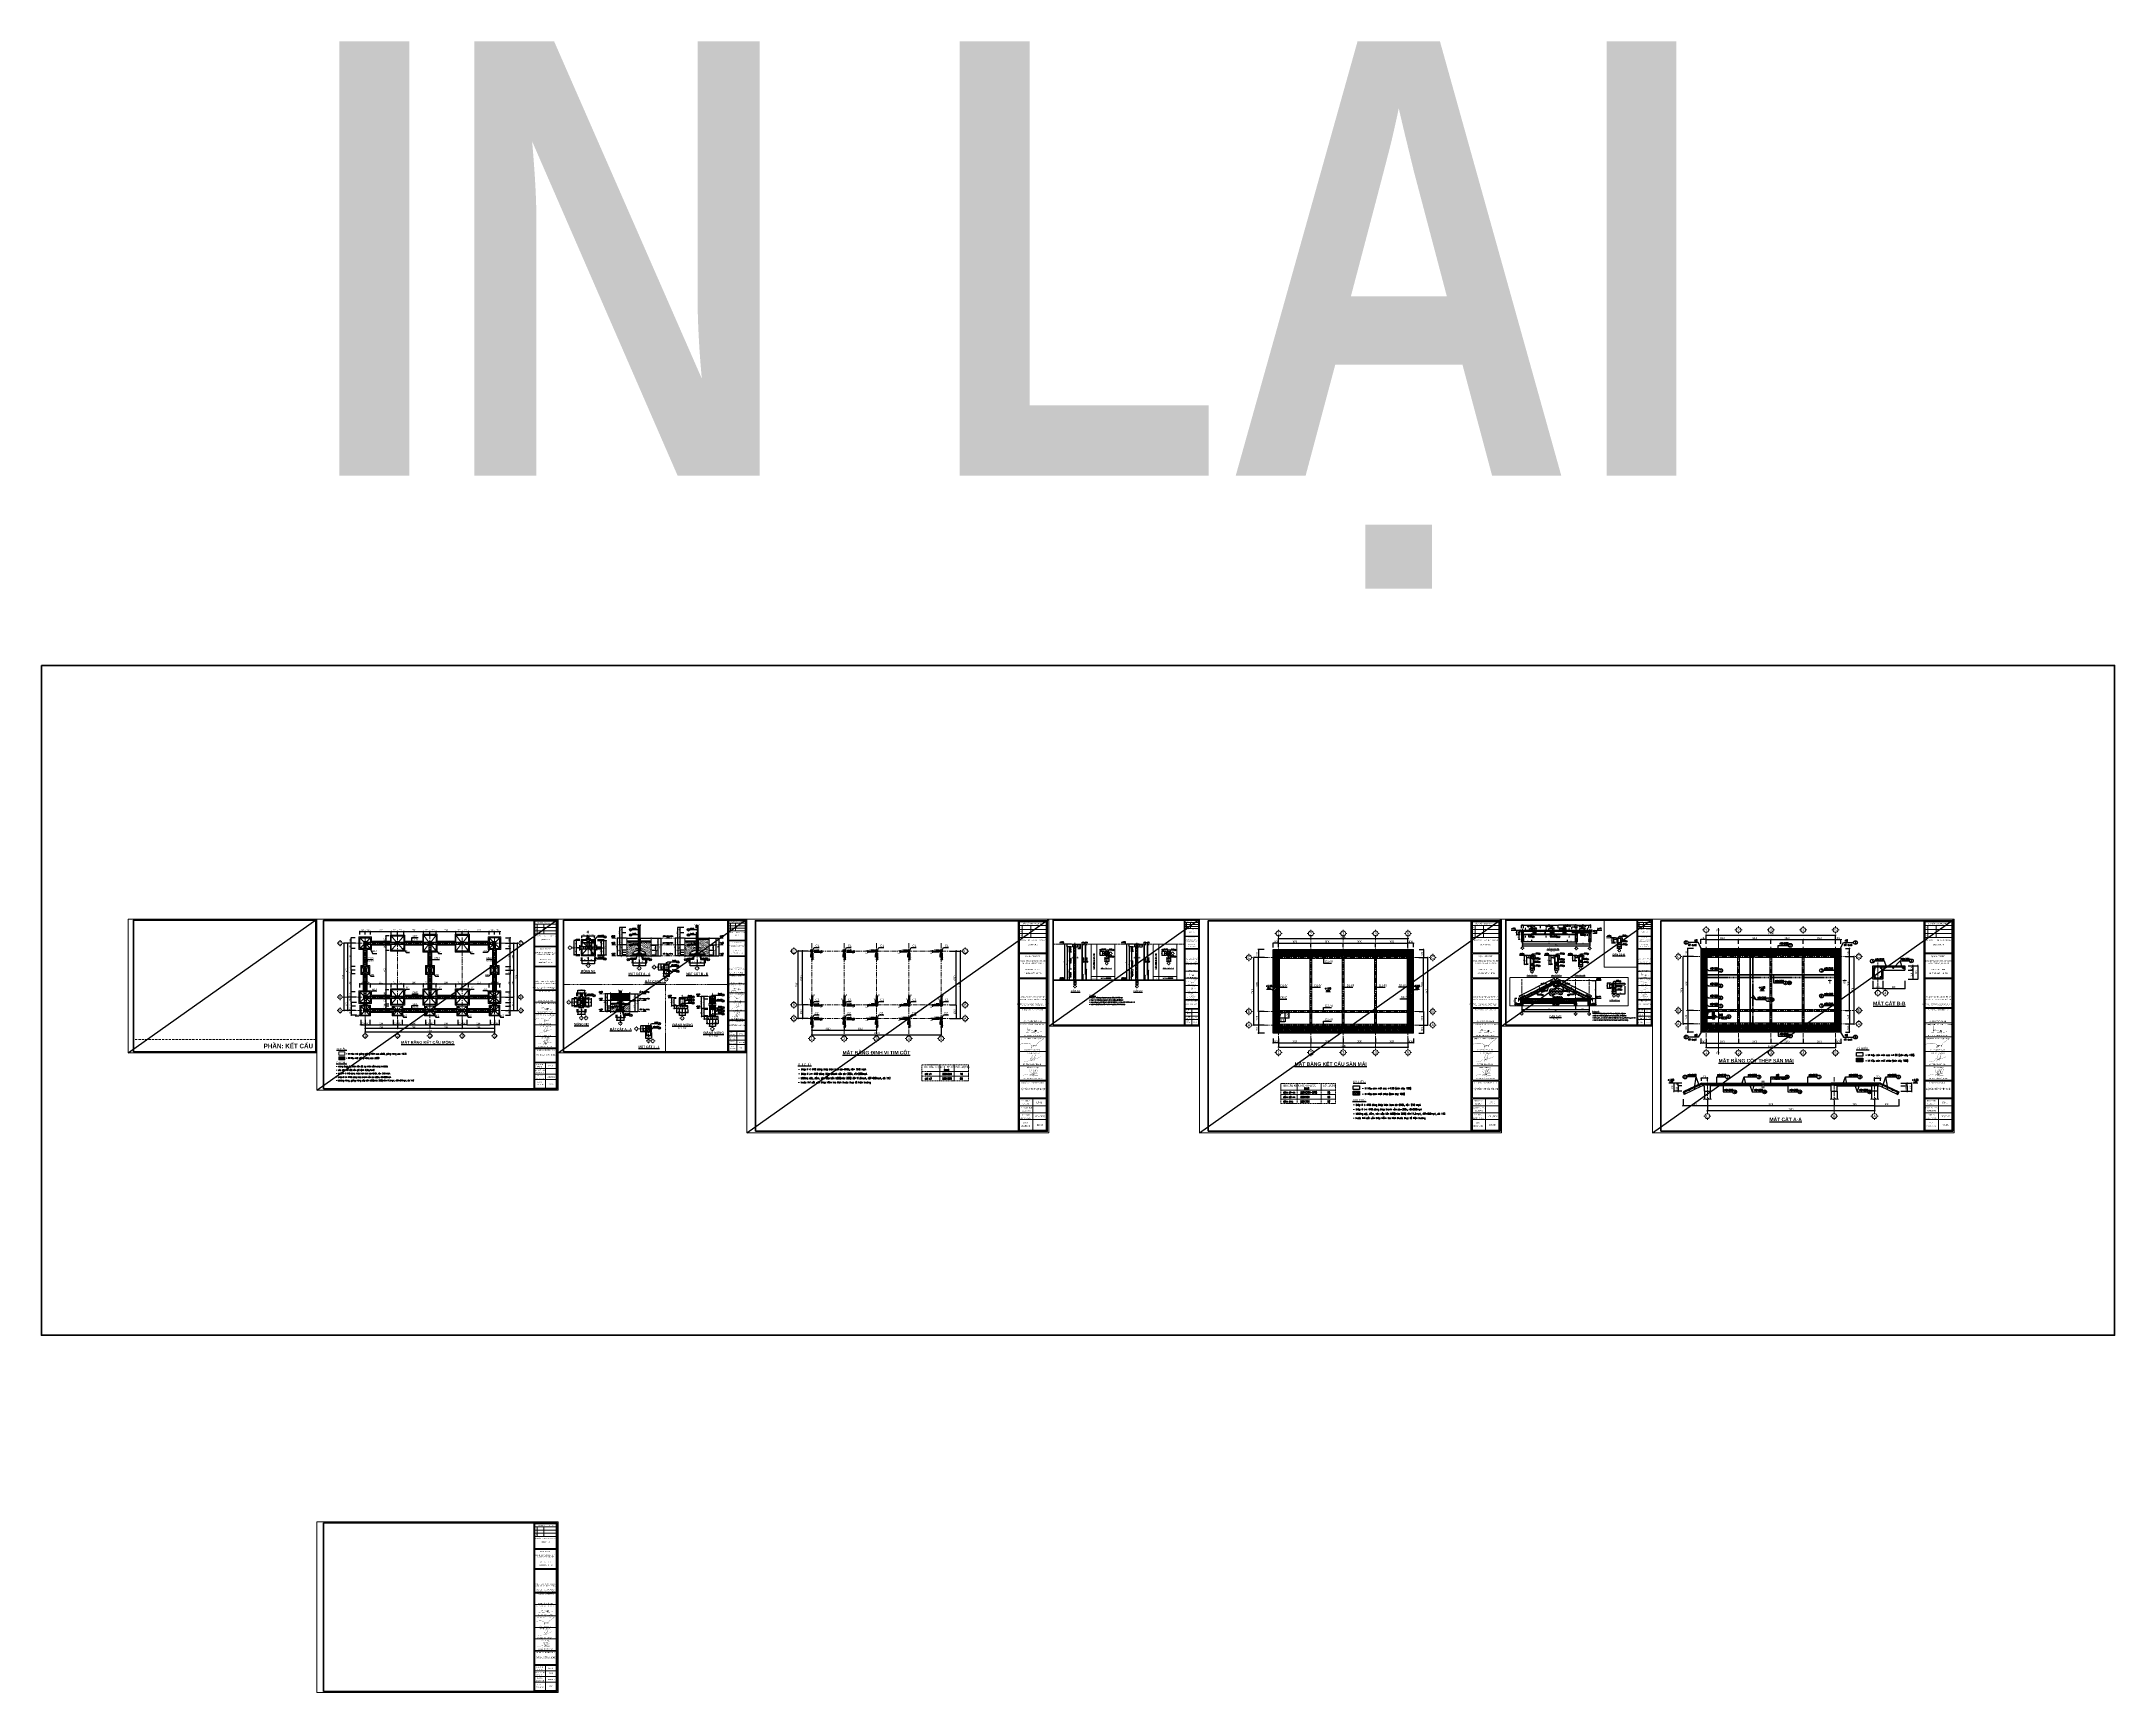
# Model space of a CAD drawing. Header units: millimetres. Extents: x -295047 to 29144, y -724756 to -246879.
# Drawn here: x -201628 to 29144, y -430689 to -246879 of the extents above; entities that cross this region are included whole.
import ezdxf
from ezdxf.enums import TextEntityAlignment as Align

# ---------------------------------------------------------------- set-up
doc = ezdxf.new("R2010")
doc.units = ezdxf.units.MM
doc.header["$MEASUREMENT"] = 0
doc.header["$PDMODE"] = 32
for name, pattern in [('CENTER', [2, 1.25, -0.25, 0.25, -0.25]), ('CENTERX2', [4, 2.5, -0.5, 0.5, -0.5]), ('DASHDOT', [1, 0.5, -0.25, 0, -0.25]), ('HIDDEN', [0.375, 0.25, -0.125])]:
    doc.linetypes.add(name, pattern=pattern)
doc.layers.get('Defpoints').update_dxf_attribs({"color": 1})
for name, color, linetype in [('0-Text', 31, 'Continuous'), ('7', 7, 'Continuous'), ('Thep doc', 6, 'Continuous')]:
    doc.layers.add(name, color=color, linetype=linetype)
for name, color, linetype, lineweight in [('08. Net Text', 3, 'Continuous', 13), ('EG Dim', 8, 'Continuous', 15), ('EG Khac', 4, 'Continuous', 15), ('EG Net dam1', 1, 'Continuous', 30), ('EG Net dam3', 1, 'Continuous', 60), ('EG Net thay', 7, 'Continuous', 20), ('EG Text1', 3, 'Continuous', 20), ('EG Text2', 7, 'Continuous', 25), ('ISO', 153, 'Continuous', 13), ('Khac', 156, 'Continuous', 9), ('Khungten_LCDI', 7, 'Continuous', 5), ('KICHTHUOC', 8, 'Continuous', 18), ('LC Dim', 8, 'Continuous', 18), ('LC Hatch', 252, 'Continuous', 9), ('LC ISO', 153, 'Continuous', 13), ('LC Khac', 4, 'Continuous', 9), ('LC MANH DUT', 35, 'HIDDEN', 5), ('LC Net dam 1', 30, 'Continuous', 30), ('LC Net dam2', 6, 'Continuous', 40), ('LC Net dam3', 1, 'Continuous', 60), ('LC Net manh', 219, 'Continuous', 5), ('LC Net thay', 7, 'Continuous', 25), ('LC Net truc', 79, 'DASHDOT', 13), ('LC Text1', 3, 'Continuous', 20), ('LC Text2', 7, 'Continuous', 25), ('MANH', 147, 'Continuous', 13), ('TEXT2', 3, 'Continuous', 20), ('TRUC', 8, 'CENTER', 5)]:
    doc.layers.add(name, color=color, linetype=linetype, lineweight=lineweight)
doc.layers.add('KCS_Plotter', color=11, linetype='Continuous', plot=False)
doc.styles.add('d-dim', font='VHARIALN_1.TTF')
doc.styles.add('EG 1', font='VHAVANB_1.TTF')
doc.styles.add('EG Hai', font='VHARIALN_1.TTF', dxfattribs={"width": 0.7})
doc.styles.add('EG Huy', font='vnsimli.shx', dxfattribs={"width": 0.75})
doc.styles.add('HOATBIF', font='hoatbif.shx', dxfattribs={"width": 0.7})
doc.styles.add('Khungten', font='VHAVAN_1.TTF', dxfattribs={"width": 0.9, "height": 5000})
doc.styles.add('LC 1', font='VHAVANB_1.TTF')
doc.styles.add('LC 2', font='VHARIALN_1.TTF', dxfattribs={"width": 0.7})
doc.styles.add('LC 3', font='vnsimli.shx', dxfattribs={"width": 0.75})
doc.styles.add('LC3', font='VHARIALB_1.TTF', dxfattribs={"width": 0.8})
doc.styles.add('RMS2', font='romans.shx', dxfattribs={"width": 0.75})
doc.styles.add('T1', font='Vnsimli.shx', dxfattribs={"width": 0.8})
doc.styles.add('T2', font='VHARIAL_1.TTF', dxfattribs={"width": 0.8})
doc.styles.add('Text Khung Ten', font='VHAVAN_1.TTF')
doc.styles.add('Title', font='VHBLACK_1.TTF', dxfattribs={"width": 0.8})
doc.styles.add('VNAVANTH', font='VHAVANB_1.TTF', dxfattribs={"width": 0.6})
doc.dimstyles.new('1-100', dxfattribs={"dimscale": 100, "dimtxt": 2.5, "dimasz": 0.35, "dimexe": 0.5, "dimexo": 0, "dimgap": 0.8, "dimtad": 1, "dimdec": 0, "dimzin": 0, "dimdsep": 46, "dimtxsty": 'HOATBIF', "dimblk1": 'DOT', "dimblk2": 'DOT', "dimsah": 1, "dimcen": -1, "dimdle": 1, "dimclrd": 256, "dimclre": 256, "dimclrt": 4, "dimadec": 3, "dimazin": 2, "dimtfac": 0.333333, "dimtdec": 0, "dimtix": 1, "dimtmove": 2, "dimatfit": 3, "dimldrblk": 'DOT', "dimfxl": 1, "dimtvp": 0.833333, "dimtolj": 1, "dimtzin": 0, "dimarcsym": 0})
doc.dimstyles.new('1-100(1-40)', dxfattribs={"dimscale": 40, "dimtxt": 2.5, "dimasz": 0.35, "dimexe": 0.5, "dimexo": 0, "dimgap": 0.8, "dimtad": 1, "dimdec": 0, "dimzin": 0, "dimdsep": 46, "dimtxsty": 'HOATBIF', "dimblk1": 'DOT', "dimblk2": 'DOT', "dimsah": 1, "dimcen": -1, "dimdle": 1, "dimclrd": 256, "dimclre": 256, "dimclrt": 4, "dimadec": 3, "dimazin": 2, "dimtfac": 0.333333, "dimtdec": 0, "dimtix": 1, "dimtmove": 2, "dimatfit": 3, "dimldrblk": 'DOT', "dimfxl": 1, "dimtvp": 0.833333, "dimtolj": 1, "dimtzin": 0, "dimarcsym": 0})
doc.dimstyles.new('1-100(1-50)', dxfattribs={"dimscale": 50, "dimtxt": 2.5, "dimasz": 0.35, "dimexe": 0.5, "dimexo": 0, "dimgap": 0.8, "dimtad": 1, "dimdec": 0, "dimzin": 0, "dimdsep": 46, "dimtxsty": 'HOATBIF', "dimblk1": 'DOT', "dimblk2": 'DOT', "dimsah": 1, "dimcen": -1, "dimdle": 1, "dimclrd": 256, "dimclre": 256, "dimclrt": 4, "dimadec": 3, "dimazin": 2, "dimtfac": 0.333333, "dimtdec": 0, "dimtix": 1, "dimtmove": 2, "dimatfit": 3, "dimldrblk": 'DOT', "dimfxl": 1, "dimtvp": 0.833333, "dimtolj": 1, "dimtzin": 0, "dimarcsym": 0})
doc.dimstyles.new('Copy of 1-90', dxfattribs={"dimscale": 90, "dimtxt": 2.5, "dimasz": 0.35, "dimexe": 0.5, "dimexo": 0, "dimgap": 0.8, "dimtad": 1, "dimdec": 0, "dimzin": 0, "dimdsep": 46, "dimtxsty": 'HOATBIF', "dimblk1": 'DOT', "dimblk2": 'DOT', "dimsah": 1, "dimcen": -1, "dimdle": 1, "dimclrd": 256, "dimclre": 256, "dimclrt": 4, "dimadec": 3, "dimazin": 2, "dimtfac": 0.333333, "dimtdec": 0, "dimtix": 1, "dimtmove": 2, "dimatfit": 3, "dimldrblk": 'DOT', "dimfxl": 1, "dimtvp": 0.833333, "dimtolj": 1, "dimtzin": 0, "dimarcsym": 0})
doc.dimstyles.new('DIM CHUAN', dxfattribs={"dimscale": 60, "dimtxt": 2.5, "dimasz": 0.35, "dimexe": 0.5, "dimexo": 0, "dimgap": 0.8, "dimtad": 1, "dimdec": 0, "dimzin": 0, "dimdsep": 46, "dimtxsty": 'HOATBIF', "dimblk1": 'DOT', "dimblk2": 'DOT', "dimsah": 1, "dimcen": -1, "dimdle": 1, "dimclrd": 256, "dimclre": 256, "dimclrt": 4, "dimadec": 3, "dimazin": 2, "dimtfac": 0.333333, "dimtdec": 0, "dimtix": 1, "dimtmove": 2, "dimatfit": 3, "dimldrblk": 'DOT', "dimfxl": 1, "dimtvp": 0.833333, "dimtolj": 1, "dimtzin": 0, "dimarcsym": 0})
doc.dimstyles.new('dÝman', dxfattribs={"dimscale": 30, "dimtxt": 2.5, "dimasz": 0.35, "dimexe": 0.5, "dimexo": 0, "dimgap": 0.8, "dimtad": 1, "dimdec": 0, "dimzin": 0, "dimdsep": 46, "dimtxsty": 'HOATBIF', "dimblk1": 'DOT', "dimblk2": 'DOT', "dimsah": 1, "dimcen": -1, "dimdle": 1, "dimclrd": 256, "dimclre": 256, "dimclrt": 4, "dimadec": 3, "dimazin": 2, "dimtfac": 0.333333, "dimtdec": 0, "dimtix": 1, "dimtmove": 2, "dimatfit": 3, "dimldrblk": 'DOT', "dimfxl": 1, "dimtvp": 0.833333, "dimtolj": 1, "dimtzin": 0, "dimarcsym": 0})
doc.dimstyles.new('Vtk 1-100', dxfattribs={"dimtxt": 220, "dimasz": 80, "dimexe": 80, "dimexo": 0, "dimgap": 50, "dimtad": 1, "dimdec": 0, "dimzin": 0, "dimdsep": 46, "dimtxsty": 'd-dim', "dimblk1": 'ARCHTICK', "dimblk2": 'ARCHTICK', "dimsah": 1, "dimcen": 80, "dimdle": 80, "dimclrd": 256, "dimclre": 256, "dimclrt": 7, "dimadec": 0, "dimazin": 0, "dimtfac": 1, "dimtdec": 0, "dimtix": 1, "dimtmove": 0, "dimatfit": 3, "dimldrblk": 'ARCHTICK', "dimfxl": 1, "dimtolj": 1, "dimtzin": 0, "dimarcsym": 0})
pattern_1 = [(37.5, (-36970.57, -81704.84), (-3.7796, 115.609426), [0, -91.2, 0, -102, 0, -97.5]), (7.5, (-36970.57, -81704.84), (106.1866, 169.32876), [0, -49.2, 0, -82.2, 0, -31.5]), (327.5, (-37044.37, -81704.84), (186.84851, 0.339543), [0, -30, 0, -108, 0, -141]), (317.5, (-37044.37, -81704.84), (180.3676, 52.66053), [0, -15, 0, -70.8, 0, -81])]

# ---------------------------------------------------------------- blocks, each defined once
blk = doc.blocks.new('NGUYEN BA QUANG')
at = {"layer": 'LC ISO', "const_width": 54}
for points in [[(-3416, -557, -0.0010233), (-2231, -345, -0.0083849), (-1869, -289, -0.0261139), (-905, -212, -0.0071659), (-491, -205, 0.0017735), (-49, -203, 0.0097361), (200, -197, 0.025773), (331, -186, 0.0544649), (383, -173, 0.09183), (397, -166, 0.3862622), (399, -152, 0.1297931), (379, -135, 0.0368009), (321, -108, 0.0161279), (184, -59, -0.0067357), (-183, 62, -0.0239236), (-416, 154, -0.0467855), (-684, 310, -0.0415094), (-918, 503, -0.092678), (-1136, 813, -0.0777785), (-1199, 1035, -0.0701065), (-1196, 1141, -0.2015724), (-1106, 1286, -0.0918868), (-982, 1343, -0.1188506), (-732, 1351, -0.227561), (-543, 1208, -0.0557164), (-508, 1121, -0.0357413), (-487, 1019, -0.0227565), (-478, 904, -0.0186777), (-477, 714, 0.0053615), (-493, 294, 0.0225006), (-487, 25, 0.0249561), (-474, -85, 0.051878), (-451, -169, 0.0840037), (-427, -209, 0.302699), (-372, -224, 0.0910284), (-331, -204, 0.0457694), (-285, -164, 0.0314074), (-218, -87, 0.0264732), (-114, 66, 0.0388783), (124, 530, 0.0633875), (207, 831, 0.0303767), (243, 1236, 0.019395), (241, 1350, 0.050857), (231, 1429, 0.0892589), (221, 1451, 0.4461927), (202, 1454, 0.0896702), (185, 1438, 0.0483152), (156, 1388, 0.0245678), (114, 1288, 0.037087), (24, 971, 0.0681105), (7, 722, 0.0074038), (19, 571, -0.0098205), (27, 442, 0.0137748), (38, 214, 0.0239914), (46, 154, 0.0686415), (58, 113, 0.1684949), (71, 99, 0.190472), (82, 99, 0.1357526), (102, 116, 0.0425465), (133, 165, 0.0372468), (185, 280, 0.0834618), (192, 310, 0.7523962), (189, 311, 0.0771033), (170, 286, 0.0677775), (106, 135, 0.0796422), (97, 52, 0.0761501), (107, 12, 0.0908181), (168, -77, 0.1629919), (233, -111, 0.1345346), (287, -101, 0.0461347), (315, -85, 0.0588999), (372, -33, 0.0334464), (431, 44, 0.0204929), (492, 142, 0.0189308), (584, 325, 0.0123147), (712, 617, 0.006262), (906, 1114)], [(906, 1114, 0.0068212), (929, 1272, 0.0117745), (937, 1340, 0.0262664), (938, 1394, 0.0521035), (935, 1423, 0.0767832), (930, 1436, 0.1639711), (923, 1442, 0.1700422), (914, 1442, 0.0804787), (902, 1436, 0.05585), (881, 1417, 0.0310563), (847, 1375, 0.0252032), (791, 1286, 0.116129), (556, 476, 0.0619741), (575, 166, 0.0453647), (610, 47, 0.0706763), (660, -41, 0.0914148), (710, -86, 0.1469051), (783, -104, 0.0684475), (833, -95, 0.0496358), (885, -72, 0.0539859), (978, -6, 0.0292093), (1056, 69, 0.0213044), (1134, 162, 0.0254909), (1250, 329, 0.0688733), (1561, 1027, 0.0177299), (1596, 1171, 0.0376973), (1624, 1368, 0.0290371), (1623, 1453, 0.0428799), (1613, 1525, 0.0667264), (1590, 1583, 0.1004946), (1556, 1623, 0.1118715), (1508, 1644, 0.0546311), (1469, 1647, 0.0411791), (1426, 1643, 0.04561), (1355, 1623, 0.0496701), (1225, 1558, 0.1094288), (829, 1164, 0.0504697), (753, 1012, 0.3681263), (1079, 156, 0.0406548), (1223, 90, 0.031441), (1383, 42, 0.0235031), (1557, 9, 0.0170839), (1742, -10, 0.0119355), (1936, -19, 0.0091334), (2206, -21, 0.0029154), (2480, -16)], [(-1368, -847, -0.0040515), (-800, -737, -0.0263843), (342, -582, -0.0063389), (726, -556, -0.0042152), (1111, -537, -0.0026292), (1689, -517)], [(274, -380, 0.0025836), (99, -322, 0.0048292), (-9, -289, 0.0095493), (-104, -262, 0.0201896), (-180, -245, 0.0203908), (-210, -242, 0.0377921), (-233, -241, 0.0838906), (-249, -244, 0.1298664), (-256, -250, 0.1706473), (-258, -257, 0.0741418), (-257, -264, 0.0433302), (-253, -271, 0.0389821), (-240, -290, 0.0183814), (-209, -327, -0.0061446), (-155, -388, -0.0171614), (-112, -442, -0.0291793), (-72, -502, -0.0562767), (-39, -577, -0.0254161), (-31, -610, -0.0032474), (-24, -652, 0.0333155), (-18, -677, 0.0556315), (-12, -689, 0.0875211), (-5, -698, 0.1582798), (8, -703, 0.0777698), (18, -702, 0.0514953), (30, -698, 0.0483803), (50, -685, 0.02792), (72, -667, 0.0212153), (104, -635, 0.0127575), (138, -596, 0.0113536), (192, -528, 0.0059453), (265, -430, -0.0079036), (360, -301, -0.0114833), (384, -270, -0.0278225), (404, -249, -0.066961), (415, -240, -0.1235452), (420, -238, -0.2485841), (424, -240, -0.1208396), (426, -246, -0.0645966), (426, -260, -0.0270083), (421, -289, -0.0113062), (411, -326, -0.0070848), (384, -419, 0.0077733), (340, -569, 0.0316199), (266, -923, 0.0047948), (248, -1055)]]:
    blk.add_lwpolyline(points, format="xyb", dxfattribs=at)
blk = doc.blocks.new('Mr. Giang')
at = {"layer": 'LC ISO', "const_width": 50}
for points in [[(138, -164), (149, -174), (155, -177), (164, -181), (175, -184), (186, -185), (197, -185), (206, -185), (221, -185), (232, -185), (244, -185), (255, -185), (267, -185), (278, -185), (290, -185), (301, -185), (313, -185), (324, -185), (335, -185), (346, -186), (358, -186), (369, -186), (380, -186), (391, -186), (402, -186), (413, -187), (424, -187), (435, -187), (446, -187), (457, -187), (468, -187), (479, -188), (490, -188), (501, -188), (512, -188), (523, -189), (534, -189), (544, -189), (555, -189), (566, -190), (577, -190), (588, -190), (598, -190), (609, -191), (620, -191), (630, -191), (641, -191), (652, -192), (662, -192), (673, -192), (684, -192), (694, -193), (705, -193), (715, -193), (726, -193), (736, -194), (747, -194), (758, -194), (768, -194), (779, -194), (789, -195), (800, -195), (810, -195), (821, -195), (831, -195), (842, -196), (852, -196), (863, -196), (874, -196), (884, -196), (895, -196), (905, -196), (916, -197), (926, -197), (937, -197), (947, -197), (958, -197), (968, -197), (979, -197), (990, -197), (998, -197), (1011, -197), (1021, -197), (1032, -197), (1043, -197), (1053, -197), (1064, -197), (1075, -197), (1085, -197), (1096, -197), (1107, -196), (1117, -196), (1128, -196), (1139, -196), (1149, -196), (1160, -196), (1171, -195), (1182, -195), (1192, -195), (1203, -195), (1214, -195), (1224, -194), (1235, -194), (1246, -194), (1257, -194), (1268, -193), (1278, -193), (1289, -193), (1300, -192), (1311, -192), (1322, -192), (1332, -191), (1343, -191), (1354, -191), (1365, -190), (1376, -190), (1386, -189), (1397, -189), (1408, -189), (1419, -188), (1430, -188), (1441, -187), (1452, -187), (1462, -186), (1473, -186), (1484, -185), (1495, -185), (1506, -184), (1517, -184), (1528, -183), (1539, -183), (1549, -182), (1560, -182), (1571, -181), (1582, -181), (1593, -180), (1604, -180), (1615, -179), (1626, -179), (1637, -178), (1648, -177), (1658, -177), (1669, -176), (1680, -176), (1691, -175), (1702, -174), (1713, -174), (1724, -173), (1735, -173), (1746, -172), (1757, -171), (1768, -171), (1778, -170), (1789, -169), (1800, -169), (1811, -168), (1822, -168), (1833, -167), (1844, -166), (1855, -166), (1866, -165), (1877, -164), (1888, -164), (1898, -163), (1909, -162), (1920, -162), (1931, -161), (1942, -160), (1953, -160), (1964, -159), (1975, -158), (1986, -158), (1996, -157), (2007, -156), (2018, -155), (2029, -155), (2040, -154), (2051, -153), (2062, -153), (2069, -152), (2083, -151), (2094, -151), (2105, -150), (2116, -149), (2127, -149), (2138, -148), (2149, -147), (2159, -147), (2170, -146), (2181, -145), (2192, -145), (2203, -144), (2214, -143), (2224, -143), (2235, -142), (2246, -141), (2257, -141), (2268, -140), (2278, -139), (2289, -139), (2300, -138), (2311, -137), (2322, -137), (2333, -136), (2343, -135), (2354, -135), (2365, -134), (2376, -134), (2387, -133), (2397, -132), (2408, -132), (2419, -131), (2430, -130), (2441, -130), (2451, -129), (2462, -129), (2473, -128), (2487, -127), (2495, -127), (2505, -126), (2516, -126), (2527, -125), (2538, -125), (2549, -124), (2560, -124), (2570, -123), (2581, -123), (2592, -122), (2603, -122), (2614, -121), (2624, -121), (2635, -120), (2646, -120), (2657, -119), (2668, -119), (2679, -118), (2689, -118), (2700, -117), (2711, -117), (2722, -116), (2733, -116), (2744, -115), (2754, -115), (2765, -114), (2776, -114), (2787, -113), (2798, -113), (2809, -112), (2819, -112), (2830, -111), (2841, -111), (2852, -111), (2863, -110), (2874, -110), (2884, -109), (2895, -109), (2906, -108), (2917, -108), (2928, -107), (2939, -107), (2949, -106), (2960, -106), (2971, -106), (2982, -105), (2993, -105), (3004, -104), (3014, -104), (3025, -103), (3036, -103), (3047, -102), (3058, -102), (3069, -101), (3079, -101), (3090, -100), (3101, -100), (3112, -99), (3123, -99), (3134, -98), (3144, -98), (3155, -97), (3166, -97), (3177, -96), (3188, -96), (3199, -95), (3209, -95), (3220, -94), (3231, -94), (3242, -93), (3253, -93), (3264, -92), (3274, -92), (3285, -91), (3296, -91), (3307, -90), (3318, -89), (3329, -89), (3339, -88), (3350, -88), (3361, -87), (3372, -86), (3383, -86), (3394, -85), (3404, -85), (3415, -84), (3426, -83), (3437, -83), (3448, -82), (3458, -81), (3469, -81), (3480, -80), (3491, -79), (3502, -79), (3513, -78), (3523, -77), (3534, -76), (3545, -76), (3556, -75), (3567, -74), (3577, -73), (3588, -73), (3599, -72), (3610, -71), (3621, -70), (3632, -69), (3642, -69), (3651, -68), (3664, -67), (3675, -66), (3686, -65), (3696, -64), (3707, -63), (3718, -62), (3729, -62), (3740, -61), (3750, -60), (3761, -59), (3772, -58), (3783, -57), (3794, -56), (3804, -55), (3815, -54), (3826, -53), (3837, -52), (3848, -51), (3858, -50), (3869, -49), (3880, -48), (3891, -47), (3902, -46), (3912, -45), (3923, -44), (3934, -43), (3945, -41), (3955, -40), (3966, -39), (3977, -38), (3988, -37), (3999, -36), (4009, -35), (4020, -34), (4031, -33), (4042, -31), (4053, -30), (4063, -29), (4074, -28), (4085, -27), (4096, -26), (4106, -24), (4117, -23), (4128, -22), (4139, -21), (4150, -20), (4160, -19), (4171, -17), (4182, -16), (4193, -15), (4203, -14), (4214, -12), (4225, -11), (4236, -10), (4247, -9), (4257, -8), (4268, -6), (4279, -5), (4290, -4), (4300, -3), (4311, -1), (4322, 0), (4333, 1), (4343, 2), (4354, 4), (4365, 5), (4376, 6), (4387, 7), (4397, 9), (4408, 10), (4419, 11), (4430, 12), (4440, 14), (4451, 15), (4462, 16), (4473, 17), (4483, 19), (4494, 20), (4505, 21), (4516, 22), (4527, 24), (4537, 25), (4548, 26), (4559, 27), (4570, 29), (4580, 30), (4591, 31), (4602, 32), (4613, 34), (4623, 35), (4634, 36), (4645, 37), (4656, 39), (4667, 40), (4677, 41), (4688, 42), (4699, 44), (4710, 45), (4720, 46), (4731, 47), (4742, 49), (4753, 50), (4764, 51), (4774, 52), (4785, 53), (4796, 55), (4807, 56), (4817, 57), (4828, 58), (4839, 60), (4850, 61), (4860, 62), (4871, 63), (4882, 65), (4893, 66), (4904, 67), (4914, 68), (4925, 69), (4936, 71), (4947, 72), (4957, 73), (4968, 74), (4979, 76), (4990, 77)], [(1172, 1305), (1171, 1307), (1170, 1308), (1169, 1310), (1168, 1312), (1167, 1313), (1166, 1315), (1165, 1316), (1164, 1318), (1163, 1319), (1162, 1322), (1161, 1323), (1161, 1324), (1160, 1326), (1159, 1327), (1158, 1329), (1157, 1331), (1156, 1332), (1156, 1334), (1155, 1336), (1154, 1337), (1153, 1339), (1153, 1341), (1152, 1342), (1151, 1344), (1151, 1346), (1150, 1347), (1149, 1349), (1148, 1351), (1148, 1353), (1147, 1354), (1146, 1356), (1146, 1358), (1145, 1359), (1144, 1361), (1144, 1363), (1143, 1365), (1142, 1366), (1142, 1368), (1141, 1370), (1140, 1371), (1140, 1373), (1139, 1375), (1139, 1377), (1138, 1378), (1137, 1380), (1137, 1382), (1136, 1383), (1135, 1385), (1135, 1387), (1134, 1389), (1133, 1390), (1133, 1392), (1132, 1394), (1131, 1395), (1130, 1398), (1130, 1399), (1129, 1401), (1129, 1402), (1128, 1404), (1127, 1406), (1127, 1407), (1126, 1409), (1126, 1411), (1125, 1413), (1124, 1414), (1124, 1416), (1123, 1418), (1122, 1419), (1122, 1421), (1121, 1423), (1121, 1425), (1120, 1426), (1120, 1428), (1119, 1430), (1119, 1431), (1118, 1433), (1117, 1435), (1117, 1437), (1116, 1439), (1116, 1440), (1115, 1442), (1115, 1444), (1114, 1446), (1114, 1447), (1113, 1449), (1113, 1451), (1112, 1453), (1112, 1455), (1111, 1456), (1111, 1458), (1111, 1460), (1110, 1462), (1110, 1463), (1109, 1465), (1109, 1467), (1108, 1469), (1108, 1471), (1108, 1472), (1107, 1473), (1107, 1476), (1107, 1478), (1106, 1480), (1106, 1481), (1105, 1483), (1105, 1485), (1105, 1487), (1104, 1489), (1104, 1490), (1104, 1492), (1103, 1494), (1103, 1496), (1103, 1498), (1102, 1499), (1102, 1501), (1102, 1503), (1102, 1505), (1101, 1507), (1101, 1508), (1101, 1510), (1101, 1512), (1101, 1513), (1100, 1516), (1100, 1518), (1100, 1519), (1100, 1521), (1099, 1523), (1099, 1525), (1099, 1527), (1099, 1528), (1099, 1530), (1099, 1532), (1099, 1534), (1098, 1536), (1098, 1538), (1098, 1539), (1098, 1541), (1098, 1543), (1098, 1545), (1098, 1547), (1098, 1549), (1098, 1550), (1097, 1553), (1097, 1554), (1097, 1556), (1097, 1558), (1097, 1560), (1097, 1561), (1097, 1563), (1097, 1565), (1097, 1567), (1097, 1569), (1097, 1571), (1097, 1572), (1097, 1574), (1097, 1576), (1097, 1578), (1097, 1580), (1097, 1582), (1097, 1583), (1096, 1585), (1096, 1587), (1096, 1589), (1096, 1591), (1096, 1593), (1096, 1594), (1096, 1596), (1096, 1598), (1096, 1600), (1096, 1602), (1096, 1604), (1096, 1605), (1096, 1607), (1096, 1609), (1096, 1611), (1096, 1612), (1096, 1615), (1095, 1616), (1095, 1618), (1095, 1620), (1095, 1622), (1095, 1624), (1095, 1625), (1095, 1627), (1095, 1629), (1095, 1631), (1095, 1633), (1095, 1635), (1094, 1636), (1094, 1638), (1094, 1640), (1094, 1641), (1094, 1644), (1094, 1646), (1094, 1647), (1094, 1649), (1094, 1651), (1094, 1653), (1094, 1655), (1094, 1657), (1094, 1659), (1094, 1660), (1094, 1662), (1094, 1664), (1094, 1666), (1094, 1668), (1093, 1670), (1093, 1671), (1093, 1673), (1093, 1675), (1093, 1677), (1093, 1679), (1093, 1680), (1093, 1683), (1093, 1684), (1093, 1686), (1093, 1688), (1092, 1689), (1092, 1691), (1092, 1693), (1092, 1695), (1091, 1697), (1091, 1698), (1090, 1700), (1090, 1702), (1089, 1703), (1088, 1706), (1087, 1707), (1087, 1709), (1086, 1710), (1085, 1711), (1085, 1711), (1084, 1711), (1083, 1711), (1083, 1711), (1082, 1710), (1082, 1709), (1082, 1708), (1081, 1706), (1081, 1705), (1081, 1703), (1080, 1701), (1080, 1699), (1080, 1696), (1080, 1694), (1080, 1691), (1080, 1689), (1079, 1686), (1079, 1683), (1079, 1680), (1079, 1677), (1079, 1674), (1079, 1671), (1079, 1668), (1079, 1665), (1079, 1661), (1079, 1659), (1079, 1655), (1079, 1653), (1079, 1650), (1079, 1647), (1079, 1644), (1079, 1641), (1079, 1639), (1079, 1636), (1079, 1633), (1079, 1631), (1079, 1628), (1079, 1626), (1079, 1623), (1079, 1621), (1079, 1618), (1079, 1616), (1079, 1614), (1079, 1611), (1079, 1609), (1079, 1607), (1079, 1605), (1079, 1603), (1079, 1601), (1079, 1599), (1079, 1597), (1079, 1595), (1079, 1593), (1079, 1591), (1079, 1589), (1079, 1587), (1079, 1585), (1079, 1583), (1079, 1581), (1079, 1579), (1079, 1578), (1079, 1576), (1079, 1574), (1079, 1572), (1079, 1571), (1079, 1569), (1079, 1567), (1079, 1566), (1079, 1564), (1079, 1563), (1079, 1561), (1079, 1560), (1079, 1558), (1079, 1557), (1079, 1555), (1079, 1554), (1079, 1552), (1079, 1551), (1079, 1549), (1079, 1548), (1079, 1546), (1079, 1545), (1079, 1543), (1079, 1542), (1079, 1541), (1079, 1539), (1079, 1538), (1079, 1536), (1079, 1535), (1079, 1534), (1080, 1532), (1080, 1531), (1080, 1530), (1080, 1528), (1080, 1527), (1080, 1525), (1080, 1524), (1080, 1523), (1080, 1521), (1080, 1520), (1080, 1519), (1080, 1517), (1080, 1516), (1080, 1514), (1080, 1513), (1080, 1512), (1080, 1510), (1080, 1509), (1080, 1507), (1080, 1506), (1080, 1505), (1080, 1503), (1080, 1502), (1080, 1500), (1080, 1499), (1080, 1497), (1080, 1496), (1080, 1494), (1080, 1493), (1080, 1491), (1080, 1490), (1080, 1488), (1080, 1487), (1080, 1485), (1080, 1483), (1080, 1482), (1080, 1480), (1080, 1479), (1080, 1477), (1080, 1476), (1081, 1474), (1081, 1472), (1081, 1471), (1081, 1469), (1081, 1468), (1081, 1466), (1081, 1464), (1081, 1463), (1081, 1461), (1081, 1459), (1081, 1458), (1081, 1456), (1081, 1454), (1081, 1453), (1081, 1451), (1081, 1449), (1081, 1448), (1081, 1446), (1081, 1444), (1081, 1442), (1081, 1441), (1081, 1439), (1081, 1437), (1081, 1435), (1081, 1434), (1081, 1432), (1081, 1430), (1081, 1428), (1081, 1427), (1081, 1425), (1081, 1423), (1081, 1421), (1081, 1420), (1081, 1418), (1081, 1416), (1081, 1414), (1081, 1412), (1081, 1411), (1081, 1409), (1081, 1407), (1081, 1405), (1081, 1403), (1081, 1401), (1082, 1400), (1082, 1398), (1082, 1396), (1082, 1394), (1082, 1392), (1082, 1390), (1082, 1389), (1082, 1387), (1082, 1385), (1082, 1383), (1082, 1381), (1082, 1379), (1082, 1377), (1082, 1375), (1082, 1373), (1082, 1372), (1082, 1370), (1082, 1368), (1082, 1366), (1082, 1364), (1082, 1362), (1082, 1360), (1082, 1358), (1082, 1356), (1082, 1354), (1082, 1352), (1082, 1351), (1082, 1349), (1082, 1347), (1082, 1345), (1082, 1343), (1082, 1341), (1082, 1339), (1082, 1337), (1082, 1335), (1082, 1333), (1082, 1331), (1082, 1329), (1082, 1327), (1082, 1325), (1082, 1323), (1082, 1321), (1082, 1319), (1082, 1317), (1082, 1315), (1082, 1314), (1082, 1312), (1082, 1310), (1082, 1308), (1082, 1306), (1082, 1304), (1082, 1302), (1082, 1300), (1082, 1298), (1082, 1296), (1082, 1294), (1082, 1292), (1082, 1290), (1082, 1288), (1082, 1286), (1082, 1284), (1082, 1282), (1082, 1280), (1082, 1278), (1082, 1276), (1082, 1274), (1082, 1272), (1082, 1270), (1082, 1268), (1082, 1266), (1082, 1264), (1082, 1262), (1082, 1260), (1082, 1258), (1082, 1256), (1082, 1254), (1082, 1252), (1082, 1250), (1082, 1248), (1082, 1246), (1082, 1244), (1082, 1242), (1082, 1240), (1082, 1238), (1082, 1236), (1082, 1234), (1082, 1232), (1082, 1230), (1082, 1228), (1082, 1227), (1082, 1225), (1082, 1223), (1082, 1221), (1082, 1219), (1082, 1217), (1082, 1215), (1082, 1213), (1082, 1211), (1081, 1209), (1081, 1207), (1081, 1205), (1081, 1203), (1081, 1201), (1081, 1199), (1081, 1197), (1081, 1195), (1081, 1193), (1081, 1191), (1081, 1189), (1081, 1188), (1081, 1186), (1081, 1184), (1081, 1182), (1081, 1180), (1081, 1178), (1081, 1176), (1081, 1174), (1081, 1172), (1081, 1170), (1081, 1168), (1081, 1166), (1081, 1165), (1081, 1163), (1081, 1161), (1081, 1159), (1080, 1157), (1080, 1155), (1080, 1153), (1080, 1151), (1080, 1149), (1080, 1148), (1080, 1146), (1080, 1144), (1080, 1142), (1080, 1140), (1080, 1138), (1080, 1136), (1080, 1134), (1080, 1133), (1080, 1131), (1080, 1129), (1080, 1127), (1080, 1125), (1080, 1123), (1079, 1121), (1079, 1120), (1079, 1118), (1079, 1116), (1079, 1114), (1079, 1112), (1079, 1110), (1079, 1108), (1079, 1107), (1079, 1105), (1079, 1103), (1079, 1101), (1079, 1099), (1079, 1097), (1079, 1096), (1079, 1094), (1078, 1092), (1078, 1090), (1078, 1088), (1078, 1086), (1078, 1085), (1078, 1083), (1078, 1081), (1078, 1079), (1078, 1077), (1078, 1075), (1078, 1074), (1078, 1072), (1078, 1070), (1078, 1068), (1078, 1066), (1078, 1064), (1077, 1063), (1077, 1061), (1077, 1059), (1077, 1057), (1077, 1055), (1077, 1054), (1077, 1052), (1077, 1050), (1077, 1048), (1077, 1046), (1077, 1045), (1077, 1043), (1077, 1041), (1077, 1039), (1077, 1037), (1076, 1036), (1076, 1034), (1076, 1032), (1076, 1030), (1076, 1028), (1076, 1026), (1076, 1025), (1076, 1023), (1076, 1021), (1076, 1019), (1076, 1017), (1076, 1016), (1076, 1014), (1076, 1012), (1075, 1010), (1075, 1009), (1075, 1007), (1075, 1005), (1075, 1003), (1075, 1001), (1075, 1000), (1075, 998), (1075, 996), (1075, 994), (1075, 992), (1075, 991), (1075, 989), (1075, 987), (1075, 985), (1074, 983), (1074, 982), (1074, 980), (1074, 978), (1074, 976), (1074, 974), (1074, 973), (1074, 971), (1074, 969), (1074, 967), (1074, 965), (1074, 964), (1074, 962), (1074, 960), (1074, 958), (1074, 956), (1073, 955), (1073, 953), (1073, 951), (1073, 949), (1073, 947), (1073, 946), (1073, 944), (1073, 942), (1073, 940), (1073, 938), (1073, 937), (1073, 935), (1073, 933), (1073, 931), (1073, 929), (1073, 928), (1073, 926), (1073, 924), (1072, 922), (1072, 920), (1072, 919), (1072, 917), (1072, 915), (1072, 913), (1072, 911), (1072, 910), (1072, 908), (1072, 906), (1072, 904), (1072, 902), (1072, 900), (1072, 899), (1072, 897), (1072, 895), (1072, 893), (1072, 891), (1072, 890), (1072, 888), (1072, 886), (1072, 884), (1071, 882), (1071, 880), (1071, 879), (1071, 877), (1071, 875), (1071, 873), (1071, 871), (1071, 869), (1071, 868), (1071, 866), (1071, 864), (1071, 862), (1071, 860), (1071, 858), (1071, 857), (1071, 855), (1071, 853), (1071, 851), (1071, 849), (1071, 847), (1071, 846), (1071, 844), (1071, 842), (1071, 840), (1071, 838), (1071, 836), (1071, 835), (1071, 833), (1071, 831), (1071, 829), (1071, 827), (1071, 825), (1071, 824), (1071, 822), (1071, 820), (1071, 818), (1071, 816), (1071, 814), (1071, 813), (1071, 811), (1071, 809), (1071, 807), (1071, 805), (1071, 803), (1071, 802), (1071, 800), (1071, 798), (1071, 796), (1071, 794), (1071, 792), (1071, 791), (1071, 789), (1071, 787), (1071, 785), (1071, 783), (1071, 781), (1071, 780), (1071, 778), (1071, 776), (1071, 774), (1071, 772), (1071, 770), (1071, 768), (1071, 767), (1071, 765), (1071, 763), (1071, 761), (1071, 759), (1071, 757), (1071, 756), (1071, 754), (1071, 752), (1071, 750), (1071, 748), (1071, 746), (1071, 745), (1071, 742), (1071, 741), (1071, 739), (1071, 737), (1071, 735), (1071, 734), (1071, 732), (1071, 730), (1071, 728), (1071, 726), (1071, 724), (1072, 723), (1072, 721), (1072, 719), (1072, 717), (1072, 715), (1072, 713), (1072, 712), (1072, 710), (1072, 708), (1072, 706), (1072, 704), (1072, 702), (1072, 701), (1072, 699), (1072, 697), (1072, 695), (1072, 693), (1072, 691), (1072, 690), (1073, 688), (1073, 686), (1073, 684), (1073, 682), (1073, 680), (1073, 679), (1073, 677), (1073, 675), (1073, 673), (1073, 671), (1073, 669), (1073, 668), (1073, 666), (1073, 664), (1073, 662), (1074, 660), (1074, 658), (1074, 657), (1074, 655), (1074, 653), (1074, 651), (1074, 649), (1074, 647), (1074, 646), (1074, 644), (1074, 642), (1074, 640), (1074, 638), (1074, 637), (1075, 635), (1075, 633), (1075, 631), (1075, 629), (1075, 627), (1075, 626), (1075, 624), (1075, 622), (1075, 620), (1075, 618), (1075, 616), (1075, 615), (1075, 613), (1076, 611), (1076, 609), (1076, 607), (1076, 605), (1076, 604), (1076, 602), (1076, 600), (1076, 598), (1076, 596), (1076, 594), (1076, 593), (1076, 591), (1076, 589), (1076, 587), (1077, 585), (1077, 583), (1077, 582), (1077, 580), (1077, 578), (1077, 576), (1077, 574), (1077, 572), (1077, 571), (1077, 569), (1077, 567), (1077, 565), (1077, 563), (1077, 561), (1077, 560), (1078, 558), (1078, 556), (1078, 554), (1078, 552), (1078, 551), (1078, 549), (1078, 547), (1078, 545), (1078, 543), (1078, 541), (1078, 540), (1078, 538), (1078, 536), (1078, 534), (1078, 532), (1078, 530), (1078, 529), (1078, 527), (1079, 525), (1079, 523), (1079, 521), (1079, 519), (1079, 518), (1079, 516), (1079, 514), (1079, 512), (1079, 510), (1079, 508), (1079, 507), (1079, 505), (1079, 503), (1079, 501), (1079, 499), (1079, 497), (1079, 496), (1079, 494), (1079, 492), (1079, 490), (1079, 488), (1080, 486), (1080, 485), (1080, 483), (1080, 481), (1080, 479), (1080, 477), (1080, 475), (1080, 474), (1080, 472), (1080, 470), (1080, 468), (1080, 466), (1080, 464), (1080, 463), (1080, 461), (1080, 459), (1080, 457), (1080, 455), (1080, 453), (1080, 452), (1081, 450), (1081, 448), (1081, 446), (1081, 444), (1081, 442), (1081, 441), (1081, 439), (1081, 437), (1081, 435), (1081, 433), (1081, 431), (1081, 430), (1081, 428), (1082, 426), (1082, 424), (1082, 422), (1082, 420), (1082, 419), (1082, 417), (1082, 415), (1082, 413), (1082, 411), (1082, 410), (1082, 408), (1083, 406), (1083, 404), (1083, 402), (1083, 400), (1083, 399), (1083, 397), (1083, 395), (1083, 393), (1083, 391), (1083, 389), (1084, 388), (1084, 386), (1084, 384), (1084, 382), (1084, 380), (1084, 378), (1084, 377), (1084, 375), (1084, 373), (1084, 371), (1084, 369), (1084, 367), (1084, 366), (1085, 364), (1085, 362), (1085, 360), (1085, 358), (1085, 356), (1085, 355), (1085, 353), (1085, 350), (1085, 349), (1085, 347), (1085, 345), (1085, 344), (1085, 342), (1085, 340), (1085, 338), (1085, 336), (1085, 334), (1085, 332), (1085, 331), (1085, 329), (1085, 327), (1085, 325), (1085, 323), (1084, 321), (1084, 320), (1084, 318), (1084, 316), (1084, 314), (1084, 312), (1084, 310), (1084, 309), (1084, 307), (1084, 305), (1084, 303), (1084, 301), (1084, 299), (1084, 298), (1084, 296), (1084, 295), (1084, 292), (1084, 291), (1084, 289), (1084, 287), (1084, 285), (1084, 284), (1084, 282), (1084, 280), (1084, 278), (1084, 277), (1084, 275), (1084, 273), (1084, 271), (1084, 270), (1084, 268), (1084, 266), (1084, 264), (1084, 262), (1084, 261), (1084, 259), (1084, 257), (1084, 255), (1084, 254), (1084, 252), (1084, 250), (1084, 248), (1084, 246), (1083, 244), (1083, 243), (1083, 241), (1083, 239), (1083, 237), (1083, 235), (1083, 233), (1082, 231), (1082, 229), (1082, 227), (1082, 225), (1081, 223), (1081, 221), (1081, 219), (1080, 217), (1080, 215), (1080, 213), (1079, 211), (1079, 209), (1078, 207), (1078, 205), (1077, 202), (1077, 200), (1077, 198), (1076, 196), (1076, 194), (1075, 192), (1075, 190), (1074, 188), (1074, 186), (1073, 184), (1073, 182), (1072, 180), (1072, 178), (1071, 177), (1071, 175), (1071, 173), (1070, 172), (1070, 170), (1069, 169), (1069, 167), (1069, 166), (1068, 164), (1068, 163), (1068, 162), (1068, 161), (1067, 160), (1067, 159), (1067, 158), (1067, 157), (1067, 157), (1067, 156), (1067, 156), (1067, 155), (1067, 155), (1067, 155), (1067, 155), (1067, 154), (1067, 154), (1067, 154), (1068, 155), (1068, 155), (1068, 155), (1068, 155), (1068, 156), (1069, 156), (1069, 157), (1069, 157), (1070, 158), (1070, 159), (1071, 159), (1071, 160), (1072, 161), (1072, 162), (1072, 163), (1073, 164), (1074, 165), (1074, 167), (1075, 168), (1075, 169), (1076, 171), (1076, 172), (1077, 173), (1078, 175), (1078, 176), (1079, 178), (1080, 180), (1081, 181), (1081, 183), (1082, 185), (1083, 187), (1084, 189), (1084, 190), (1085, 192), (1086, 194), (1087, 196), (1088, 198), (1089, 201), (1089, 203), (1090, 205), (1091, 207), (1092, 209), (1093, 211), (1094, 214), (1095, 216), (1096, 218), (1097, 221), (1098, 223), (1099, 225), (1100, 228), (1101, 230), (1102, 233), (1103, 235), (1104, 238), (1105, 240), (1106, 243), (1107, 245), (1108, 248), (1109, 250), (1110, 253), (1111, 255), (1112, 258), (1113, 261), (1114, 263), (1115, 266), (1116, 268), (1117, 271), (1118, 274), (1119, 276), (1120, 279), (1121, 281), (1123, 284), (1124, 287), (1125, 289), (1126, 292), (1127, 295), (1128, 297), (1129, 300), (1130, 302), (1131, 305), (1132, 307), (1133, 310), (1134, 313), (1135, 315), (1136, 318), (1137, 320), (1138, 323), (1139, 325), (1140, 327), (1141, 330), (1142, 332), (1143, 335), (1144, 337), (1145, 340), (1146, 342), (1147, 344), (1148, 346), (1149, 348), (1150, 350), (1151, 353), (1152, 355), (1153, 357), (1153, 359), (1154, 361), (1155, 363), (1156, 365), (1157, 367), (1158, 369), (1159, 371), (1160, 373), (1160, 375), (1161, 377), (1162, 379), (1163, 381), (1164, 383), (1165, 385), (1165, 386), (1166, 388), (1167, 390), (1168, 392), (1169, 394), (1169, 395), (1170, 397), (1171, 399), (1172, 400), (1172, 402), (1173, 404), (1174, 405), (1175, 407), (1175, 409), (1176, 410), (1177, 412), (1178, 414), (1178, 415), (1179, 417), (1180, 418), (1180, 420), (1181, 421), (1182, 423), (1183, 425), (1183, 426), (1184, 428), (1185, 429), (1185, 431), (1186, 432), (1187, 434), (1187, 435), (1188, 437), (1189, 438), (1189, 440), (1190, 441), (1191, 443), (1191, 444), (1192, 446), (1193, 447), (1193, 448), (1194, 450), (1195, 451), (1195, 453), (1196, 454), (1197, 456), (1197, 457), (1198, 459), (1199, 460), (1199, 462), (1200, 463), (1201, 465), (1201, 466), (1202, 468), (1203, 469), (1203, 471), (1204, 472), (1205, 473), (1205, 475), (1206, 477), (1206, 478), (1207, 480), (1208, 481), (1208, 483), (1209, 484), (1210, 486), (1210, 487), (1211, 489), (1212, 491), (1212, 492), (1213, 494), (1214, 495), (1214, 497), (1215, 498), (1216, 500), (1216, 502), (1217, 503), (1218, 505), (1219, 507), (1219, 508), (1220, 510), (1221, 512), (1221, 513), (1222, 515), (1223, 517), (1223, 519), (1224, 520), (1225, 522), (1225, 524), (1226, 525), (1227, 527), (1227, 529), (1228, 531), (1229, 532), (1229, 534), (1230, 536), (1231, 538), (1231, 540), (1232, 541), (1233, 543), (1233, 545), (1234, 547), (1235, 549), (1236, 550), (1236, 552), (1237, 554), (1238, 556), (1238, 558), (1239, 559), (1240, 561), (1240, 563), (1241, 565), (1242, 567), (1242, 568), (1243, 570), (1243, 572), (1244, 574), (1245, 576), (1245, 578), (1246, 579), (1247, 581), (1247, 583), (1248, 585), (1249, 587), (1249, 588), (1250, 590), (1250, 592), (1251, 594), (1252, 596), (1252, 597), (1253, 599), (1253, 601), (1254, 603), (1255, 605), (1255, 606), (1256, 608), (1256, 610), (1257, 612), (1258, 613), (1258, 615), (1259, 617), (1259, 619), (1260, 620), (1260, 622), (1261, 624), (1261, 626), (1262, 627), (1262, 629), (1263, 631), (1263, 632), (1264, 634), (1264, 636), (1265, 637), (1265, 639), (1266, 641), (1266, 642), (1267, 644), (1267, 646), (1268, 647), (1268, 649), (1269, 650), (1269, 652), (1270, 654), (1270, 655), (1270, 657), (1271, 658), (1271, 660), (1271, 661), (1272, 663), (1272, 664), (1273, 666), (1273, 667), (1274, 669), (1274, 671), (1274, 672), (1275, 674), (1275, 675), (1276, 677), (1276, 678), (1276, 680), (1277, 682), (1277, 683), (1278, 685), (1278, 687), (1279, 688), (1279, 690), (1280, 692), (1281, 694), (1281, 696), (1282, 698), (1283, 700), (1283, 702), (1284, 704), (1285, 707), (1286, 709), (1287, 711), (1288, 714), (1289, 716), (1290, 717), (1290, 718), (1291, 719), (1292, 718), (1292, 717), (1292, 716), (1293, 714), (1293, 711), (1293, 707), (1294, 706), (1294, 703), (1294, 701), (1294, 698), (1295, 696), (1295, 694), (1295, 691), (1295, 689), (1295, 687), (1296, 685), (1296, 682), (1296, 680), (1296, 678), (1297, 676), (1297, 674), (1297, 672), (1297, 670), (1298, 668), (1298, 666), (1298, 664), (1298, 662), (1298, 660), (1299, 659), (1299, 657), (1299, 655), (1299, 653), (1299, 652), (1300, 650), (1300, 648), (1300, 646), (1300, 645), (1300, 643), (1301, 641), (1301, 640), (1301, 638), (1301, 637), (1301, 635), (1302, 633), (1302, 632), (1302, 630), (1302, 629), (1302, 627), (1302, 626), (1303, 624), (1303, 623), (1303, 621), (1303, 620), (1303, 618), (1303, 616), (1304, 615), (1304, 613), (1304, 612), (1304, 610), (1304, 609), (1304, 607), (1304, 606), (1304, 604), (1305, 602), (1305, 601), (1305, 599), (1305, 598), (1305, 596), (1305, 594), (1305, 593), (1305, 591), (1305, 589), (1305, 588), (1306, 586), (1306, 584), (1306, 582), (1306, 581), (1306, 579), (1306, 577), (1306, 575), (1306, 574), (1306, 572), (1306, 570), (1306, 568), (1306, 567), (1306, 565), (1306, 563), (1306, 561), (1306, 559), (1306, 557), (1306, 556), (1306, 554), (1306, 552), (1306, 550), (1306, 548), (1306, 546), (1306, 545), (1307, 543), (1307, 541), (1307, 539), (1307, 537), (1307, 535), (1306, 533), (1306, 531), (1306, 529), (1306, 527), (1306, 526), (1306, 524), (1306, 522), (1306, 520), (1306, 518), (1306, 516), (1306, 514), (1306, 512), (1306, 510), (1306, 508), (1306, 506), (1306, 504), (1306, 502), (1306, 501), (1306, 499), (1306, 497), (1306, 495), (1306, 493), (1306, 491), (1306, 489), (1306, 487), (1306, 485), (1306, 483), (1306, 481), (1305, 479), (1305, 477), (1305, 475), (1305, 473), (1305, 472), (1305, 470), (1305, 468), (1305, 466), (1305, 464), (1305, 462), (1305, 460), (1305, 458), (1305, 456), (1305, 454), (1304, 453), (1304, 451), (1304, 449), (1304, 447), (1304, 445), (1304, 443), (1304, 441), (1304, 440), (1304, 438), (1304, 436), (1304, 434), (1304, 432), (1303, 430), (1303, 429), (1303, 427), (1303, 425), (1303, 423), (1303, 422), (1303, 420), (1303, 418), (1303, 416), (1303, 415), (1303, 413), (1302, 411), (1302, 409), (1302, 408), (1302, 406), (1302, 404), (1302, 403), (1302, 400), (1302, 399), (1302, 398), (1302, 396), (1301, 394), (1301, 393), (1301, 391), (1301, 390), (1301, 388), (1301, 386), (1301, 385), (1301, 383), (1301, 381), (1301, 380), (1300, 378), (1300, 376), (1300, 375), (1300, 373), (1300, 371), (1300, 370), (1300, 368), (1299, 366), (1299, 364), (1299, 363), (1299, 361), (1299, 359), (1298, 357), (1298, 355), (1298, 353), (1298, 351), (1298, 349), (1297, 347), (1297, 345), (1297, 343), (1297, 341), (1296, 339), (1296, 336), (1296, 334), (1295, 332), (1295, 329), (1295, 327), (1294, 324), (1294, 322), (1294, 319), (1293, 317), (1293, 315), (1293, 312), (1292, 310), (1292, 308), (1292, 305), (1291, 303), (1291, 301), (1291, 299), (1291, 298), (1291, 296), (1291, 295), (1291, 293), (1291, 292), (1291, 291), (1291, 291), (1291, 290), (1292, 290), (1292, 290), (1292, 290), (1293, 290), (1293, 291), (1294, 292), (1295, 293), (1295, 294), (1296, 295), (1297, 297), (1298, 298), (1299, 300), (1299, 302), (1300, 304), (1301, 306), (1302, 308), (1303, 310), (1304, 313), (1305, 315), (1306, 317), (1307, 320), (1308, 322), (1309, 325), (1309, 327), (1310, 329), (1311, 331), (1312, 334), (1313, 336), (1313, 339), (1314, 341), (1315, 343), (1315, 345), (1316, 347), (1317, 349), (1317, 352), (1318, 354), (1318, 356), (1319, 358), (1320, 360), (1320, 362), (1321, 363), (1321, 365), (1321, 367), (1322, 369), (1322, 371), (1323, 373), (1323, 375), (1323, 376), (1324, 378), (1324, 380), (1324, 382), (1325, 383), (1325, 385), (1325, 387), (1326, 388), (1326, 390), (1326, 392), (1326, 393), (1327, 395), (1327, 397), (1327, 398), (1327, 400), (1328, 401), (1328, 403), (1328, 405), (1328, 406), (1329, 408), (1329, 409), (1329, 411), (1329, 413), (1330, 414), (1330, 416), (1330, 417), (1330, 419), (1330, 421), (1331, 422), (1331, 424), (1331, 425), (1331, 427), (1332, 429), (1332, 430), (1332, 431), (1333, 433), (1333, 435), (1333, 437), (1334, 438), (1334, 440), (1334, 442), (1335, 443), (1335, 445), (1335, 447), (1336, 449), (1336, 450), (1337, 452), (1337, 454), (1337, 456), (1338, 457), (1338, 459), (1339, 461), (1339, 463), (1340, 464), (1340, 466), (1341, 468), (1341, 470), (1341, 471), (1342, 473), (1342, 475), (1343, 477), (1344, 479), (1344, 480), (1345, 482), (1345, 484), (1346, 486), (1346, 488), (1347, 489), (1347, 491), (1348, 493), (1348, 495), (1349, 497), (1350, 498), (1350, 500), (1351, 502), (1351, 504), (1352, 506), (1353, 507), (1353, 509), (1354, 511), (1354, 513), (1355, 514), (1356, 516), (1356, 518), (1357, 520), (1358, 522), (1358, 523), (1359, 525), (1360, 527), (1360, 529), (1361, 530), (1362, 532), (1362, 534), (1363, 536), (1364, 537), (1364, 539), (1365, 541), (1366, 542), (1366, 544), (1367, 546), (1368, 548), (1369, 549), (1369, 551), (1370, 553), (1371, 554), (1372, 556), (1372, 558), (1373, 559), (1374, 561), (1375, 563), (1375, 564), (1376, 566), (1377, 567), (1378, 569), (1379, 571), (1379, 572), (1380, 574), (1381, 576), (1382, 577), (1383, 579), (1384, 580), (1384, 582), (1385, 584), (1386, 585), (1387, 587), (1388, 589), (1389, 590), (1390, 592), (1391, 593), (1392, 595), (1393, 596), (1394, 598), (1395, 600), (1396, 601), (1397, 603), (1398, 604), (1399, 606), (1400, 607), (1401, 609), (1402, 610), (1403, 612), (1404, 613), (1405, 615), (1406, 616), (1407, 618), (1409, 619), (1410, 620), (1411, 622), (1412, 623), (1414, 624), (1415, 626), (1416, 627), (1418, 628), (1419, 629), (1420, 631), (1422, 632), (1423, 633), (1425, 634), (1426, 635), (1428, 636), (1430, 637), (1431, 638), (1433, 639), (1435, 640), (1436, 641), (1438, 641), (1440, 642), (1441, 643), (1443, 644), (1445, 644), (1447, 645), (1448, 645), (1450, 646), (1452, 646), (1454, 647), (1456, 647), (1458, 647), (1459, 647), (1461, 648), (1463, 648), (1465, 648), (1467, 648), (1469, 648), (1470, 648), (1472, 647), (1474, 647), (1476, 647), (1478, 646), (1479, 646), (1481, 646), (1483, 645), (1485, 645), (1486, 644), (1488, 643), (1490, 643), (1492, 642), (1493, 641), (1495, 641), (1497, 640), (1498, 639), (1500, 638), (1502, 637), (1503, 636), (1505, 635), (1507, 635), (1509, 633), (1510, 633), (1512, 632), (1513, 631), (1515, 630), (1516, 629), (1518, 627), (1519, 626), (1521, 625), (1522, 624), (1524, 623), (1525, 622), (1527, 621), (1528, 620), (1529, 619), (1531, 617), (1532, 616), (1534, 615), (1535, 614), (1536, 613), (1538, 611), (1539, 610), (1540, 609), (1542, 608), (1543, 606), (1544, 605), (1546, 604), (1547, 602), (1548, 601), (1549, 600), (1551, 598), (1552, 597), (1553, 596), (1554, 594), (1555, 593), (1557, 592), (1558, 590), (1559, 589), (1560, 587), (1561, 586), (1563, 584), (1564, 583), (1565, 582), (1566, 580), (1567, 579), (1568, 577), (1569, 576), (1570, 574), (1572, 573), (1573, 571), (1574, 570), (1575, 568), (1576, 567), (1577, 565), (1578, 564), (1579, 562), (1580, 561), (1581, 559), (1582, 558), (1583, 556), (1584, 554), (1585, 553), (1586, 551), (1587, 550), (1588, 548), (1589, 547), (1590, 545), (1591, 543), (1592, 542), (1593, 540), (1594, 539), (1595, 537), (1596, 535), (1597, 534), (1598, 532), (1599, 531), (1600, 529), (1601, 527), (1602, 526), (1603, 524), (1604, 523), (1605, 521), (1606, 520), (1607, 518), (1608, 516), (1609, 515), (1610, 513), (1611, 511), (1612, 510), (1613, 508), (1614, 507), (1615, 505), (1616, 503), (1617, 502), (1617, 500), (1618, 499), (1619, 497), (1620, 495), (1621, 494), (1622, 492), (1623, 491), (1624, 489), (1625, 487), (1626, 486), (1627, 484), (1628, 483), (1629, 481), (1630, 479), (1631, 478), (1632, 476), (1632, 475), (1633, 473), (1634, 471), (1635, 470), (1636, 468), (1637, 467), (1638, 465), (1639, 464), (1640, 462), (1641, 460), (1642, 459), (1643, 457), (1643, 456), (1644, 454), (1645, 452), (1646, 451), (1647, 449), (1648, 448), (1649, 446), (1650, 445), (1651, 443), (1652, 441), (1652, 440), (1653, 438), (1654, 437), (1655, 435), (1656, 433), (1657, 432), (1658, 430), (1659, 429), (1659, 427), (1660, 426), (1661, 424), (1662, 422), (1663, 421), (1664, 419), (1665, 418), (1666, 416), (1667, 414), (1667, 413), (1668, 412), (1669, 410), (1670, 408), (1671, 407), (1672, 405), (1672, 404), (1673, 402), (1674, 401), (1675, 399), (1676, 397), (1676, 396), (1677, 394), (1678, 393), (1679, 391), (1679, 389), (1680, 388), (1681, 386), (1681, 384), (1682, 383), (1682, 381), (1683, 379), (1683, 377), (1684, 375), (1684, 374), (1685, 372), (1685, 370), (1686, 368), (1686, 366), (1686, 364), (1687, 362), (1687, 360), (1687, 358), (1687, 356), (1687, 354), (1687, 352), (1687, 350), (1687, 348), (1687, 346), (1687, 343), (1687, 341), (1687, 339), (1686, 337), (1686, 336), (1685, 334), (1685, 332), (1684, 331), (1683, 330), (1683, 328), (1682, 328), (1680, 327), (1679, 326), (1678, 326), (1677, 326), (1675, 325), (1674, 326), (1672, 326), (1671, 326), (1669, 327), (1667, 327), (1665, 328), (1663, 329), (1662, 330), (1660, 331), (1658, 332), (1656, 333), (1654, 334), (1652, 336), (1650, 337), (1648, 338), (1646, 340), (1644, 341), (1642, 342), (1640, 344), (1639, 345), (1637, 347), (1635, 348), (1633, 350), (1632, 351), (1630, 352), (1628, 354), (1627, 355), (1625, 357), (1624, 358), (1622, 359), (1621, 361), (1619, 362), (1618, 364), (1617, 365), (1615, 366), (1614, 368), (1613, 369), (1611, 370), (1610, 372), (1609, 373), (1608, 375), (1607, 376), (1605, 377), (1604, 379), (1603, 380), (1602, 381), (1601, 383), (1600, 384), (1599, 386), (1598, 387), (1597, 388), (1596, 390), (1595, 391), (1594, 393), (1593, 394), (1592, 395), (1591, 397), (1591, 398), (1590, 400), (1589, 401), (1588, 403), (1587, 404), (1586, 405), (1585, 407), (1585, 408), (1584, 410), (1583, 411), (1582, 413), (1581, 414), (1580, 416), (1580, 418), (1579, 419), (1578, 421), (1577, 422), (1577, 424), (1576, 425), (1575, 427), (1574, 429), (1574, 430), (1573, 432), (1572, 434), (1571, 435), (1571, 437), (1570, 438), (1569, 440), (1568, 442), (1568, 444), (1567, 445), (1566, 447), (1566, 449), (1565, 450), (1564, 452), (1564, 454), (1563, 456), (1562, 457), (1562, 459), (1561, 461), (1561, 463), (1560, 464), (1559, 466), (1559, 468), (1558, 470), (1558, 472), (1557, 473), (1557, 475), (1556, 477), (1556, 479), (1555, 481), (1555, 482), (1554, 484), (1554, 486), (1553, 488), (1553, 490), (1553, 492), (1552, 493), (1552, 495), (1551, 497), (1551, 499), (1551, 501), (1551, 503), (1550, 505), (1550, 506), (1550, 508), (1550, 510), (1550, 512), (1549, 514), (1549, 516), (1549, 517), (1549, 519), (1549, 521), (1549, 523), (1549, 525), (1550, 527), (1550, 528), (1550, 530), (1550, 532), (1550, 534), (1551, 536), (1551, 537), (1551, 539), (1552, 541), (1552, 543), (1553, 545), (1554, 546), (1554, 548), (1555, 550), (1555, 552), (1556, 553), (1557, 555), (1558, 557), (1559, 558), (1560, 560), (1560, 562), (1561, 563), (1562, 565), (1563, 566), (1564, 568), (1566, 570), (1567, 571), (1568, 573), (1569, 574), (1570, 576), (1571, 577), (1573, 579), (1574, 580), (1575, 581), (1577, 583), (1578, 584), (1579, 585), (1581, 587), (1582, 588), (1584, 589), (1585, 590), (1587, 591), (1588, 592), (1590, 594), (1591, 595), (1593, 596), (1594, 597), (1596, 597), (1597, 598), (1599, 599), (1601, 600), (1602, 601), (1604, 602), (1605, 602), (1607, 603), (1609, 604), (1610, 604), (1612, 605), (1614, 606), (1616, 606), (1617, 607), (1619, 607), (1621, 608), (1623, 608), (1624, 608), (1626, 609), (1628, 609), (1630, 609), (1631, 610), (1633, 610), (1635, 610), (1637, 610), (1639, 611), (1641, 611), (1642, 611), (1644, 611), (1646, 611), (1648, 611), (1650, 611), (1652, 611), (1654, 611), (1655, 611), (1657, 611), (1659, 611), (1661, 611), (1663, 611), (1665, 611), (1667, 611), (1669, 611), (1671, 611), (1673, 611), (1674, 611), (1676, 611), (1678, 610), (1680, 610), (1682, 610), (1684, 610), (1686, 610), (1688, 610), (1690, 609), (1692, 609), (1694, 609), (1696, 609), (1697, 609), (1699, 608), (1701, 608), (1703, 608), (1705, 608), (1707, 607), (1709, 607), (1711, 607), (1713, 607), (1715, 607), (1716, 606), (1718, 606), (1720, 606), (1722, 606), (1724, 605), (1726, 605), (1728, 605), (1730, 605), (1732, 604), (1733, 604), (1735, 604), (1737, 604), (1739, 604), (1741, 603), (1743, 603), (1745, 603), (1746, 603), (1748, 602), (1750, 602), (1752, 602), (1754, 602), (1756, 601), (1757, 601), (1759, 601), (1761, 601), (1763, 601), (1765, 600), (1767, 600), (1768, 600), (1770, 600), (1772, 599), (1774, 599), (1776, 599), (1778, 599), (1779, 598), (1781, 598), (1783, 598), (1785, 598), (1787, 597), (1788, 597), (1790, 597), (1792, 597), (1794, 596), (1796, 596), (1797, 596), (1799, 596), (1801, 595), (1803, 595), (1805, 595), (1806, 595), (1808, 594), (1810, 594), (1812, 594), (1814, 594), (1815, 593), (1817, 593), (1819, 593), (1821, 592), (1822, 592), (1824, 592), (1826, 592), (1828, 591), (1830, 591), (1831, 591), (1833, 590), (1835, 590), (1837, 590), (1838, 590), (1840, 589), (1842, 589), (1844, 589), (1846, 588), (1847, 588), (1849, 588), (1851, 588), (1853, 587), (1854, 587), (1856, 587), (1858, 586), (1860, 586), (1861, 586), (1863, 585), (1865, 585), (1867, 585), (1868, 584), (1870, 584), (1872, 584), (1874, 583), (1876, 583), (1877, 583), (1879, 582), (1881, 582), (1883, 581), (1884, 581), (1886, 581), (1888, 580), (1890, 580), (1892, 580), (1893, 579), (1895, 579), (1897, 579), (1899, 578), (1900, 578), (1902, 577), (1904, 577), (1906, 577), (1907, 576), (1909, 576), (1911, 575), (1913, 575), (1914, 575), (1916, 574), (1918, 574), (1920, 573), (1922, 573), (1923, 573), (1925, 572), (1927, 572), (1929, 571), (1930, 571), (1932, 570), (1934, 570), (1936, 570), (1937, 569), (1939, 569), (1941, 568), (1943, 568), (1944, 567), (1946, 567), (1948, 566), (1950, 566), (1951, 566), (1953, 565), (1955, 565), (1957, 564), (1959, 564), (1960, 563), (1962, 563), (1964, 562), (1966, 562), (1967, 561), (1969, 561), (1971, 560), (1973, 560), (1974, 559), (1976, 559), (1978, 559), (1980, 558), (1981, 558), (1983, 557), (1985, 557), (1987, 556), (1988, 556), (1990, 555), (1992, 555), (1994, 554), (1995, 554), (1997, 553), (1999, 553), (2001, 552), (2002, 552), (2004, 551), (2006, 550), (2008, 550), (2010, 549), (2011, 549), (2013, 548), (2015, 548), (2017, 547), (2018, 547), (2020, 546), (2022, 546), (2024, 545), (2025, 545), (2027, 544), (2029, 544), (2031, 543), (2032, 542), (2034, 542), (2036, 541), (2038, 541), (2039, 540), (2041, 540), (2043, 539), (2045, 539), (2046, 538), (2048, 537), (2050, 537), (2052, 536), (2053, 536), (2055, 535), (2057, 535), (2059, 534), (2060, 534), (2062, 533), (2064, 532), (2066, 532), (2067, 531), (2069, 531), (2071, 530), (2073, 529), (2074, 529), (2076, 528), (2078, 528), (2080, 527), (2081, 527), (2083, 526), (2085, 525), (2087, 525), (2088, 524), (2090, 524), (2092, 523), (2094, 522), (2095, 522), (2097, 521), (2099, 521), (2100, 520), (2102, 519), (2104, 519), (2106, 518), (2107, 518), (2109, 517), (2111, 516), (2113, 516), (2114, 515), (2116, 514), (2118, 514), (2120, 513), (2121, 513), (2123, 512), (2125, 511), (2127, 511), (2128, 510), (2130, 509), (2132, 509), (2134, 508), (2135, 508), (2137, 507), (2139, 506), (2141, 506), (2142, 505), (2144, 504), (2146, 504), (2147, 503), (2149, 503), (2151, 502), (2153, 501), (2154, 501), (2156, 500), (2158, 499), (2160, 499), (2161, 498), (2163, 497), (2165, 497), (2167, 496), (2168, 495), (2170, 495), (2172, 494), (2174, 494), (2175, 493), (2177, 492), (2179, 492), (2180, 491), (2182, 490), (2184, 490), (2186, 489), (2187, 488), (2189, 488), (2191, 487), (2193, 486), (2194, 486), (2196, 485), (2198, 484), (2199, 484), (2201, 483), (2203, 482), (2205, 482), (2206, 481), (2208, 480), (2210, 480), (2212, 479), (2213, 478), (2215, 478), (2217, 477), (2218, 476), (2220, 476), (2222, 475), (2224, 474), (2225, 474), (2227, 473), (2229, 472), (2230, 472), (2232, 471), (2234, 470), (2236, 470), (2237, 469), (2239, 468), (2241, 468), (2243, 467), (2244, 466), (2246, 466), (2248, 465), (2249, 464), (2251, 464), (2253, 463), (2255, 462), (2256, 462), (2258, 461), (2260, 460), (2261, 459), (2263, 459), (2265, 458), (2267, 457), (2268, 457), (2270, 456), (2272, 455), (2273, 455), (2275, 454), (2277, 453), (2279, 453), (2280, 452), (2282, 451), (2284, 451), (2285, 450), (2287, 449), (2289, 449), (2291, 448), (2292, 447), (2294, 447), (2296, 446), (2297, 445), (2299, 444), (2301, 444), (2303, 443), (2304, 442), (2306, 442), (2308, 441), (2309, 440), (2311, 440), (2313, 439), (2314, 438), (2316, 438), (2318, 437), (2320, 436), (2321, 436), (2323, 435), (2325, 434), (2326, 433), (2328, 433), (2330, 432), (2332, 431), (2333, 431), (2335, 430), (2337, 429), (2338, 429), (2340, 428), (2342, 427), (2343, 427), (2345, 426), (2347, 425), (2349, 425), (2350, 424), (2352, 423), (2354, 422), (2355, 422), (2357, 421), (2359, 420), (2360, 420), (2362, 419), (2364, 418), (2366, 418), (2367, 417), (2369, 416), (2371, 416), (2372, 415), (2374, 414), (2376, 413), (2377, 413), (2379, 412), (2381, 411), (2382, 411), (2384, 410), (2386, 409), (2388, 409), (2389, 408), (2391, 407), (2393, 407), (2394, 406), (2396, 405), (2398, 404), (2399, 404), (2401, 403), (2403, 402), (2405, 402), (2406, 401), (2408, 400), (2410, 400), (2411, 399), (2413, 398), (2415, 398), (2416, 397), (2418, 396), (2420, 395), (2421, 395), (2423, 394), (2425, 393), (2427, 393), (2428, 392), (2430, 391), (2432, 391), (2433, 390), (2435, 389), (2437, 388), (2438, 388), (2440, 387), (2442, 386), (2443, 386), (2445, 385), (2447, 384), (2449, 384), (2450, 383), (2452, 382), (2454, 382), (2455, 381), (2457, 380), (2459, 379), (2460, 379), (2462, 378), (2464, 377), (2465, 377), (2467, 376), (2469, 375), (2471, 375), (2472, 374), (2474, 373), (2476, 372), (2477, 372), (2479, 371), (2481, 370), (2482, 370), (2484, 369), (2486, 368), (2487, 368), (2489, 367), (2491, 366), (2492, 366), (2494, 365), (2496, 364), (2498, 363), (2499, 363), (2501, 362), (2503, 361), (2504, 361), (2506, 360), (2508, 359), (2509, 359), (2511, 358), (2513, 357), (2514, 356), (2516, 356), (2518, 355), (2520, 354), (2521, 354), (2523, 353), (2525, 352), (2526, 352), (2528, 351), (2530, 350), (2531, 349), (2533, 349), (2535, 348), (2536, 347), (2538, 347), (2540, 346), (2541, 345), (2543, 345), (2545, 344), (2547, 343), (2548, 342), (2550, 342), (2552, 341), (2553, 340), (2555, 340), (2557, 339), (2558, 338), (2560, 338), (2562, 337), (2563, 336), (2565, 336), (2567, 335), (2569, 334), (2570, 333), (2572, 333), (2574, 332), (2575, 331), (2577, 331), (2579, 330), (2580, 329), (2582, 329), (2584, 328), (2585, 327), (2587, 326), (2589, 326), (2591, 325), (2592, 324), (2595, 323), (2596, 323), (2597, 322), (2599, 322), (2601, 321), (2602, 320), (2604, 320), (2606, 319), (2607, 318), (2609, 317), (2611, 317), (2613, 316), (2614, 315), (2616, 315), (2618, 314), (2619, 313), (2621, 313), (2623, 312), (2624, 311), (2626, 311), (2628, 310), (2630, 309), (2631, 308), (2633, 308), (2635, 307), (2636, 306), (2638, 306), (2640, 305), (2641, 304), (2643, 304), (2645, 303), (2646, 302), (2648, 302), (2650, 301), (2652, 300), (2653, 299), (2655, 299), (2657, 298), (2658, 297), (2660, 297), (2662, 296), (2663, 295), (2665, 295), (2667, 294), (2669, 293), (2670, 293), (2672, 292), (2674, 291), (2675, 291), (2677, 290), (2679, 289), (2680, 289), (2682, 288), (2684, 287), (2686, 287), (2687, 286), (2689, 285), (2691, 285), (2692, 284), (2694, 283), (2696, 283), (2698, 282), (2699, 281), (2701, 281), (2703, 280), (2704, 279), (2706, 279), (2708, 278), (2709, 277), (2711, 277), (2713, 276), (2715, 275), (2716, 275), (2718, 274), (2720, 273), (2721, 273), (2723, 272), (2725, 271), (2727, 271), (2728, 270), (2730, 269), (2732, 269), (2733, 268), (2735, 267), (2737, 267), (2739, 266), (2740, 265), (2742, 265), (2744, 264), (2745, 263), (2747, 263), (2749, 262), (2751, 262), (2752, 261), (2754, 260), (2756, 260), (2757, 259), (2759, 258), (2761, 258), (2763, 257), (2764, 256), (2766, 256), (2768, 255), (2769, 255), (2771, 254), (2773, 253), (2775, 253), (2776, 252), (2778, 251), (2780, 251), (2782, 250), (2783, 250), (2785, 249), (2787, 248), (2788, 248), (2790, 247), (2791, 247), (2794, 246), (2795, 245), (2797, 245), (2799, 244), (2801, 243), (2802, 243), (2804, 242), (2806, 242), (2807, 241), (2809, 240), (2811, 240), (2813, 239), (2814, 239), (2816, 238), (2818, 237), (2820, 237), (2821, 236), (2823, 236), (2825, 235), (2827, 234), (2828, 234), (2830, 233), (2832, 233), (2833, 232), (2835, 232), (2837, 231), (2839, 230), (2840, 230), (2842, 229), (2844, 229), (2846, 228), (2847, 228), (2849, 227), (2851, 227), (2853, 226), (2854, 225), (2856, 225), (2858, 224), (2860, 224), (2861, 223), (2863, 223), (2865, 222), (2867, 222), (2868, 221), (2870, 221), (2872, 220), (2874, 219), (2875, 219), (2877, 218), (2879, 218), (2881, 217), (2882, 217), (2884, 216), (2886, 216), (2888, 215), (2889, 215), (2891, 214), (2893, 214), (2895, 213), (2897, 213), (2898, 212), (2900, 212), (2902, 211), (2904, 211), (2905, 210), (2907, 210), (2909, 209), (2911, 209), (2912, 208), (2914, 208), (2916, 207), (2918, 207), (2920, 207), (2921, 206), (2923, 206), (2925, 205), (2927, 205), (2928, 204), (2930, 204), (2931, 204), (2934, 203), (2936, 202), (2937, 202), (2939, 202), (2941, 201), (2943, 201), (2944, 200), (2946, 200), (2948, 199), (2950, 199), (2952, 199), (2953, 198), (2955, 198), (2957, 197), (2959, 197), (2961, 197), (2962, 196), (2964, 196), (2966, 195), (2968, 195), (2970, 195), (2971, 194), (2973, 194), (2975, 194), (2977, 193), (2979, 193), (2980, 193), (2982, 192), (2984, 192), (2986, 192), (2988, 191), (2989, 191), (2991, 191), (2993, 190), (2995, 190), (2997, 190), (2998, 189), (3000, 189), (3002, 189), (3004, 189), (3006, 188), (3008, 188), (3009, 188), (3011, 187), (3013, 187), (3015, 187), (3017, 187), (3018, 186), (3020, 186), (3022, 186), (3024, 186), (3026, 186), (3028, 185), (3029, 185), (3031, 185), (3033, 185), (3035, 185), (3037, 185), (3038, 184), (3040, 184), (3042, 184), (3045, 184), (3046, 184), (3048, 184), (3049, 184), (3051, 183), (3053, 183), (3055, 183), (3057, 183), (3058, 183), (3060, 183), (3062, 183), (3064, 183), (3066, 183), (3068, 183), (3069, 183), (3071, 183), (3073, 183), (3075, 183), (3077, 183), (3079, 183), (3080, 184), (3082, 184), (3084, 184), (3086, 184), (3088, 184), (3090, 185), (3091, 185), (3093, 185), (3095, 185), (3097, 186), (3099, 186), (3101, 187), (3103, 187), (3104, 188), (3106, 188), (3108, 189), (3110, 189), (3112, 190), (3113, 190), (3115, 191), (3117, 192), (3119, 192), (3120, 193), (3122, 194), (3124, 195), (3126, 195), (3127, 196), (3129, 197), (3130, 198), (3132, 199), (3133, 200), (3135, 201), (3136, 202), (3138, 203), (3139, 205), (3141, 206), (3142, 207), (3144, 209), (3144, 210), (3146, 211), (3147, 213), (3148, 214), (3149, 215), (3150, 217), (3151, 219), (3152, 220), (3153, 222), (3153, 223), (3154, 225), (3155, 227), (3156, 228), (3156, 230), (3157, 232), (3158, 234), (3158, 235), (3159, 237), (3159, 239), (3160, 241), (3161, 243), (3161, 244), (3162, 247), (3162, 248), (3162, 250), (3163, 252), (3163, 254), (3164, 255), (3164, 257), (3164, 259), (3165, 261), (3165, 263), (3165, 265), (3165, 266), (3166, 268), (3166, 270), (3166, 272), (3166, 274), (3166, 276), (3166, 277), (3167, 279), (3167, 281), (3167, 283), (3167, 285), (3167, 287), (3167, 288), (3167, 290), (3167, 292), (3167, 294), (3167, 296), (3167, 298), (3167, 299), (3167, 301), (3167, 303), (3167, 305), (3167, 307), (3167, 309), (3167, 311), (3167, 312), (3166, 314), (3166, 316), (3166, 318), (3166, 320), (3166, 322), (3166, 323), (3166, 325), (3165, 327), (3165, 329), (3165, 331), (3165, 333), (3165, 334), (3164, 336), (3164, 338), (3164, 340), (3164, 342), (3163, 343), (3163, 345), (3163, 347), (3163, 349), (3162, 351), (3162, 353), (3162, 354), (3162, 356), (3161, 358), (3161, 360), (3161, 362), (3161, 363), (3160, 365), (3160, 367), (3160, 369), (3159, 371), (3159, 372), (3159, 374), (3158, 376), (3158, 378), (3158, 380), (3157, 381), (3157, 383), (3157, 385), (3156, 387), (3156, 389), (3155, 390), (3155, 392), (3155, 394), (3154, 396), (3154, 397), (3153, 399), (3153, 401), (3153, 403), (3152, 405), (3152, 406), (3151, 408), (3151, 410), (3150, 412), (3150, 413), (3149, 415), (3149, 417), (3148, 419), (3148, 421), (3147, 422), (3146, 424), (3146, 426), (3145, 428), (3145, 429), (3144, 431), (3143, 433), (3143, 435), (3142, 437), (3141, 438), (3141, 440), (3140, 442), (3139, 444), (3139, 445), (3138, 447), (3137, 449), (3137, 450), (3136, 452), (3135, 454), (3134, 456), (3134, 457), (3133, 459), (3132, 461), (3131, 462), (3131, 464), (3130, 465), (3129, 467), (3129, 469), (3128, 470), (3127, 472), (3126, 473), (3126, 475), (3125, 476), (3124, 478), (3123, 479), (3123, 481), (3122, 482), (3121, 484), (3120, 485), (3120, 487), (3119, 488), (3118, 490), (3117, 491), (3117, 493), (3116, 494), (3115, 496), (3114, 497), (3113, 499), (3113, 500), (3112, 502), (3111, 503), (3110, 505), (3109, 507), (3108, 508), (3108, 510), (3107, 512), (3106, 514), (3105, 515), (3104, 517), (3103, 519), (3102, 521), (3101, 523), (3100, 525), (3099, 528), (3098, 529), (3097, 531), (3096, 533), (3095, 536), (3094, 538), (3092, 540), (3091, 543), (3090, 545), (3089, 547), (3088, 549), (3087, 552), (3086, 554), (3084, 556), (3083, 558), (3082, 561), (3081, 563), (3080, 565), (3078, 567), (3077, 569), (3076, 571), (3075, 573), (3074, 575), (3072, 577), (3071, 578), (3070, 580), (3069, 581), (3068, 583), (3067, 584), (3065, 585), (3064, 586), (3063, 587), (3062, 588), (3061, 588), (3060, 589), (3059, 589), (3058, 589), (3057, 589), (3056, 589), (3055, 589), (3054, 588), (3053, 587), (3052, 587), (3051, 586), (3050, 585), (3050, 583), (3049, 582), (3048, 580), (3047, 578), (3046, 577), (3046, 575), (3045, 573), (3044, 571), (3044, 569), (3043, 566), (3042, 565), (3042, 563), (3041, 561), (3040, 559), (3040, 557), (3039, 555), (3039, 553), (3038, 551), (3037, 549), (3037, 547), (3036, 545), (3036, 543), (3035, 541), (3035, 539), (3034, 537), (3034, 535), (3033, 534), (3033, 532), (3032, 530), (3032, 528), (3032, 526), (3031, 524), (3031, 522), (3030, 521), (3030, 519), (3030, 517), (3029, 515), (3029, 513), (3028, 511), (3028, 510), (3028, 508), (3027, 506), (3027, 504), (3027, 503), (3026, 501), (3026, 499), (3026, 497), (3025, 496), (3025, 494), (3025, 492), (3025, 490), (3024, 489), (3024, 487), (3024, 485), (3023, 483), (3023, 482), (3023, 480), (3023, 478), (3022, 476), (3022, 475), (3022, 473), (3022, 471), (3021, 470), (3021, 468), (3021, 466), (3021, 464), (3021, 463), (3020, 461), (3020, 459), (3020, 458), (3020, 456), (3019, 454), (3019, 452), (3019, 451), (3019, 449), (3019, 447), (3018, 446), (3018, 444), (3018, 442), (3018, 440), (3018, 439), (3017, 437), (3017, 435), (3017, 433), (3017, 432), (3017, 430), (3016, 428), (3016, 427), (3016, 425), (3016, 423), (3016, 421), (3015, 419), (3015, 418), (3015, 416), (3015, 414), (3015, 412), (3014, 411), (3014, 409), (3014, 407), (3014, 405), (3014, 404), (3013, 402), (3013, 400), (3013, 398), (3013, 396), (3013, 395), (3012, 393), (3012, 391), (3012, 389), (3012, 387), (3012, 386), (3011, 384), (3011, 382), (3011, 380), (3011, 378), (3011, 377), (3010, 375), (3010, 373), (3010, 371), (3010, 369), (3010, 367), (3009, 366), (3009, 364), (3009, 362), (3009, 360), (3009, 358), (3008, 356), (3008, 355), (3008, 353), (3008, 351), (3008, 349), (3007, 347), (3007, 345), (3007, 344), (3007, 342), (3007, 340), (3007, 338), (3006, 336), (3006, 334), (3006, 332), (3006, 331), (3006, 329), (3006, 327), (3005, 325), (3005, 323), (3005, 321), (3005, 319), (3005, 317), (3005, 316), (3004, 314), (3004, 312), (3004, 310), (3004, 308), (3004, 306), (3004, 304), (3004, 302), (3004, 301), (3003, 299), (3003, 297), (3003, 295), (3003, 293), (3003, 291), (3003, 289), (3003, 287), (3002, 285), (3002, 283), (3002, 281), (3002, 280), (3002, 278), (3002, 276), (3002, 274), (3002, 272), (3002, 270), (3002, 268), (3001, 266), (3001, 264), (3001, 262), (3001, 261), (3001, 259), (3001, 257), (3001, 255), (3001, 253), (3001, 251), (3001, 249), (3001, 247), (3000, 246), (3000, 244), (3000, 242), (3000, 240), (3000, 238), (3000, 236), (3000, 234), (3000, 232), (3000, 231), (3000, 229), (3000, 227), (3000, 225), (3000, 223), (3000, 221), (3000, 220), (3000, 218), (2999, 216), (2999, 214), (2999, 212), (2999, 211), (2999, 209), (2999, 207), (2999, 205), (2999, 203), (2999, 202), (2999, 200), (2999, 198), (2999, 196), (2999, 195), (2999, 193), (2999, 191), (2999, 189), (2999, 188), (2999, 186), (2999, 184), (2999, 183), (2999, 181), (2999, 179), (2999, 177), (2999, 176), (2999, 174), (2999, 172), (2999, 171), (2999, 169), (2999, 168), (2998, 166), (2998, 164), (2998, 163), (2998, 161), (2998, 159), (2998, 158), (2998, 156), (2998, 154), (2998, 153), (2998, 151), (2998, 149), (2998, 147), (2998, 146), (2999, 144), (2999, 142), (2999, 140), (2999, 138), (2999, 136), (2999, 134), (2999, 132), (2999, 130), (2999, 128), (2999, 126), (2999, 124), (2999, 122), (2999, 120), (2999, 117), (2999, 115), (2999, 113), (2999, 110), (3000, 108), (3000, 105), (3000, 103), (3000, 100), (3000, 98), (3000, 96), (3001, 93), (3001, 91), (3001, 89), (3002, 86), (3002, 84), (3002, 82), (3003, 80), (3003, 78), (3004, 77), (3005, 75), (3005, 73), (3006, 72), (3007, 71), (3008, 69), (3008, 68), (3009, 68), (3010, 67), (3012, 67), (3013, 66), (3014, 66), (3015, 66), (3017, 67), (3018, 67), (3020, 68), (3021, 69), (3023, 70), (3025, 71), (3026, 72), (3028, 73), (3029, 75), (3031, 76), (3033, 77), (3034, 78), (3036, 80), (3037, 81), (3039, 83), (3040, 84), (3042, 86), (3043, 87), (3045, 88), (3046, 90), (3047, 91), (3049, 93), (3050, 94), (3051, 95), (3052, 97), (3054, 98), (3055, 100), (3056, 101), (3057, 102), (3058, 104), (3059, 105), (3061, 107), (3062, 108), (3063, 109), (3064, 111), (3065, 112), (3066, 114), (3067, 115), (3068, 117), (3069, 118), (3070, 120), (3071, 121), (3071, 122), (3072, 124), (3073, 125), (3074, 127), (3075, 128), (3076, 130), (3077, 131), (3078, 133), (3079, 134), (3080, 136), (3080, 138), (3081, 139), (3082, 141), (3083, 142), (3084, 144), (3085, 145), (3086, 147), (3086, 149), (3087, 150), (3088, 152), (3089, 154), (3090, 155), (3090, 157), (3091, 159), (3092, 160), (3093, 162), (3094, 163), (3094, 165), (3095, 167), (3096, 169), (3097, 170), (3097, 172), (3098, 174), (3099, 175), (3100, 177), (3101, 179), (3101, 181), (3102, 182), (3103, 184), (3103, 186), (3104, 187), (3105, 189), (3106, 191), (3106, 193), (3107, 194), (3108, 196), (3108, 198), (3109, 200), (3110, 202), (3110, 203), (3111, 205), (3112, 207), (3112, 209), (3113, 210), (3114, 212), (3114, 214), (3115, 216), (3116, 218), (3116, 219), (3117, 221), (3118, 223), (3118, 225), (3119, 226), (3120, 228), (3120, 230), (3121, 232), (3121, 234), (3122, 235), (3123, 237), (3123, 239), (3124, 241), (3124, 243), (3125, 244), (3125, 246), (3126, 248), (3127, 250), (3127, 251), (3128, 253), (3128, 255), (3129, 257), (3129, 259), (3130, 260), (3130, 262), (3131, 264), (3132, 266), (3132, 267), (3133, 269), (3133, 271), (3134, 273), (3134, 274), (3135, 276), (3135, 278), (3136, 280), (3136, 281), (3137, 283), (3137, 285), (3138, 287), (3138, 288), (3138, 290), (3139, 292), (3139, 293), (3140, 295), (3140, 297), (3141, 299), (3141, 300), (3142, 302), (3142, 304), (3142, 305), (3143, 307), (3143, 308), (3144, 310), (3144, 312), (3145, 313), (3145, 315), (3145, 317), (3146, 318), (3146, 320), (3147, 321), (3147, 323), (3147, 325), (3148, 326), (3148, 328), (3148, 329), (3149, 331), (3149, 332), (3150, 334), (3150, 336), (3150, 337), (3151, 339), (3151, 340), (3151, 342), (3152, 343), (3152, 345), (3152, 346), (3153, 348), (3153, 349), (3153, 351), (3154, 352), (3154, 354), (3154, 355), (3155, 357), (3155, 358), (3155, 360), (3156, 362), (3156, 363), (3156, 365), (3156, 366), (3157, 368), (3157, 369), (3157, 371), (3158, 372), (3158, 374), (3158, 375), (3159, 377), (3159, 378), (3159, 380), (3159, 381), (3160, 383), (3160, 385), (3160, 386), (3160, 388), (3161, 389), (3161, 391), (3161, 392), (3162, 394), (3162, 396), (3162, 397), (3162, 399), (3163, 400), (3163, 402), (3163, 404), (3163, 405), (3164, 407), (3164, 409), (3164, 410), (3164, 412), (3165, 414), (3165, 415), (3165, 417), (3165, 419), (3165, 421), (3166, 422), (3166, 424), (3166, 426), (3166, 428), (3167, 429), (3167, 431), (3167, 433), (3167, 435), (3168, 437), (3168, 438), (3168, 440), (3168, 442), (3169, 444), (3169, 446), (3169, 448), (3169, 450), (3169, 452), (3170, 454), (3170, 455), (3170, 457), (3170, 459), (3171, 461), (3171, 463), (3171, 465), (3171, 468), (3172, 470), (3172, 472), (3172, 474), (3172, 476), (3172, 478), (3173, 480), (3173, 482), (3173, 485), (3173, 487), (3174, 489), (3174, 491), (3174, 494), (3174, 496), (3174, 498), (3175, 500), (3175, 503), (3175, 505), (3175, 508), (3176, 510), (3176, 512), (3176, 515), (3176, 517), (3177, 520), (3177, 522), (3177, 525), (3177, 528), (3178, 530), (3178, 532), (3178, 535), (3178, 538), (3179, 541), (3179, 543), (3179, 546), (3179, 549), (3180, 551), (3180, 554), (3180, 557), (3180, 559), (3180, 562), (3181, 564), (3181, 567), (3181, 569), (3181, 572), (3181, 574), (3181, 576), (3181, 579), (3182, 581), (3182, 583), (3182, 585), (3182, 587), (3182, 588), (3182, 590), (3182, 592), (3182, 593), (3181, 594), (3181, 596), (3181, 597), (3181, 598), (3181, 599), (3181, 599), (3180, 600), (3180, 600), (3180, 600), (3179, 601), (3179, 600), (3178, 600), (3178, 600), (3177, 599), (3177, 598), (3176, 597), (3176, 596), (3175, 595), (3174, 594), (3174, 593), (3173, 591), (3172, 589), (3172, 588), (3171, 586), (3170, 584), (3169, 582), (3169, 580), (3168, 578), (3167, 576), (3166, 574), (3165, 572), (3165, 569), (3164, 567), (3163, 565), (3162, 562), (3162, 560), (3161, 558), (3160, 556), (3160, 553), (3159, 551), (3158, 549), (3158, 547), (3157, 545), (3157, 543), (3156, 541), (3155, 539), (3155, 537), (3154, 535), (3154, 533), (3153, 531), (3153, 529), (3153, 527), (3152, 526), (3152, 524), (3151, 522), (3151, 520), (3151, 518), (3150, 517), (3150, 515), (3150, 513), (3149, 512), (3149, 510), (3149, 508), (3148, 507), (3148, 505), (3148, 503), (3147, 502), (3147, 500), (3147, 499), (3147, 497), (3146, 495), (3146, 494), (3146, 492), (3146, 490), (3145, 489), (3145, 487), (3145, 485), (3145, 484), (3145, 482), (3144, 480), (3144, 479), (3144, 477), (3144, 475), (3143, 474), (3143, 472), (3143, 470), (3143, 469), (3142, 467), (3142, 465), (3142, 464), (3142, 462), (3142, 460), (3141, 458), (3141, 457), (3141, 455), (3141, 453), (3141, 451), (3140, 450), (3140, 448), (3140, 446), (3140, 444), (3140, 443), (3139, 441), (3139, 439), (3139, 437), (3139, 436), (3139, 434), (3138, 432), (3138, 430), (3138, 428), (3138, 427), (3138, 425), (3138, 423), (3137, 421), (3137, 419), (3137, 418), (3137, 416), (3137, 414), (3137, 412), (3136, 410), (3136, 409), (3136, 407), (3136, 405), (3136, 403), (3136, 401), (3135, 399), (3135, 398), (3135, 396), (3135, 394), (3135, 392), (3135, 390), (3134, 388), (3134, 386), (3134, 385), (3134, 383), (3134, 381), (3134, 379), (3134, 377), (3133, 375), (3133, 373), (3133, 372), (3133, 370), (3133, 368), (3133, 366), (3133, 364), (3132, 362), (3132, 360), (3132, 358), (3132, 357), (3132, 355), (3132, 353), (3132, 351), (3131, 349), (3131, 347), (3131, 345), (3131, 343), (3131, 342), (3131, 340), (3131, 338), (3131, 336), (3130, 334), (3130, 332), (3130, 330), (3130, 328), (3130, 326), (3130, 325), (3130, 323), (3130, 321), (3129, 319), (3129, 317), (3129, 315), (3129, 313), (3129, 311), (3129, 309), (3129, 307), (3129, 306), (3129, 304), (3128, 302), (3128, 300), (3128, 298), (3128, 296), (3128, 294), (3128, 292), (3128, 291), (3128, 289), (3128, 287), (3128, 285), (3127, 283), (3127, 281), (3127, 279), (3127, 277), (3127, 275), (3127, 274), (3127, 272), (3127, 270), (3127, 268), (3127, 266), (3126, 264), (3126, 262), (3126, 261), (3126, 259), (3126, 257), (3126, 255), (3126, 253), (3126, 251), (3126, 249), (3126, 248), (3126, 246), (3125, 244), (3125, 242), (3125, 240), (3125, 238), (3125, 236), (3125, 235), (3125, 233), (3125, 231), (3125, 229), (3125, 227), (3125, 225), (3125, 224), (3125, 222), (3125, 220), (3125, 218), (3125, 216), (3125, 214), (3125, 213), (3126, 211), (3126, 209), (3126, 207), (3126, 205), (3126, 204), (3127, 202), (3127, 200), (3127, 198), (3127, 196), (3128, 195), (3128, 193), (3128, 191), (3129, 189), (3129, 187), (3130, 186), (3130, 184), (3131, 182), (3131, 180), (3132, 178), (3132, 177), (3133, 175), (3134, 173), (3135, 171), (3135, 169), (3136, 168), (3137, 166), (3138, 164), (3139, 163), (3140, 161), (3141, 159), (3142, 157), (3143, 155), (3144, 154), (3145, 152), (3146, 150), (3148, 149), (3149, 147), (3150, 146), (3151, 145), (3153, 144), (3154, 143), (3156, 142), (3157, 141), (3159, 140), (3160, 139), (3161, 139), (3163, 139), (3165, 138), (3167, 138), (3168, 139), (3170, 139), (3172, 139), (3173, 140), (3175, 140), (3177, 141), (3178, 141), (3180, 142), (3182, 143), (3184, 144), (3185, 145), (3187, 146), (3189, 147), (3190, 149), (3192, 150), (3194, 151), (3195, 153), (3197, 154), (3199, 155), (3200, 156), (3202, 158), (3203, 159), (3205, 161), (3206, 162), (3208, 164), (3209, 165), (3210, 167), (3212, 168), (3213, 170), (3214, 171), (3216, 172), (3217, 174), (3218, 175), (3219, 177), (3220, 178), (3221, 180), (3223, 181), (3224, 183), (3225, 185), (3226, 186), (3227, 188), (3228, 189), (3229, 191), (3230, 192), (3231, 194), (3232, 195), (3233, 197), (3233, 199), (3234, 200), (3235, 202), (3236, 203), (3237, 205), (3238, 207), (3238, 208), (3239, 210), (3240, 212), (3241, 213), (3241, 215), (3242, 217), (3243, 218), (3243, 220), (3244, 221), (3245, 223), (3245, 225), (3246, 227), (3247, 228), (3247, 230), (3248, 232), (3249, 233), (3249, 235), (3250, 237), (3250, 238), (3251, 240), (3252, 242), (3252, 243), (3253, 245), (3253, 247), (3254, 249), (3254, 250), (3255, 251), (3255, 254), (3256, 255), (3256, 257), (3257, 259), (3257, 261), (3258, 262), (3258, 264), (3259, 266), (3259, 268), (3260, 269), (3260, 271), (3261, 273), (3261, 275), (3262, 276), (3262, 278), (3263, 280), (3263, 282), (3264, 283), (3264, 285), (3265, 287), (3265, 289), (3266, 290), (3266, 292), (3267, 294), (3267, 296), (3267, 297), (3268, 299), (3268, 301), (3269, 303), (3269, 305), (3269, 306), (3270, 308), (3270, 310), (3271, 312), (3271, 314), (3271, 315), (3272, 317), (3272, 319), (3273, 321), (3273, 323), (3273, 324), (3274, 326), (3274, 328), (3274, 330), (3275, 332), (3275, 334), (3275, 335), (3276, 337), (3276, 339), (3276, 341), (3277, 343), (3277, 345), (3277, 347), (3278, 348), (3278, 350), (3278, 352), (3278, 354), (3279, 356), (3279, 358), (3279, 360), (3280, 361), (3280, 363), (3280, 365), (3280, 367), (3281, 369), (3281, 371), (3281, 373), (3281, 375), (3282, 376), (3282, 378), (3282, 380), (3282, 382), (3283, 384), (3283, 386), (3283, 388), (3283, 390), (3283, 391), (3284, 393), (3284, 395), (3284, 397), (3284, 399), (3284, 401), (3284, 403), (3285, 405), (3285, 407), (3285, 408), (3285, 410), (3285, 412), (3285, 414), (3286, 416), (3286, 418), (3286, 420), (3286, 421), (3286, 423), (3286, 425), (3286, 427), (3286, 429), (3287, 431), (3287, 433), (3287, 434), (3287, 436), (3287, 438), (3287, 440), (3287, 442), (3287, 444), (3287, 445), (3287, 447), (3288, 449), (3288, 451), (3288, 453), (3288, 454), (3288, 456), (3288, 458), (3288, 460), (3288, 461), (3288, 463), (3288, 465), (3288, 467), (3288, 468), (3288, 470), (3288, 472), (3288, 474), (3288, 475), (3288, 477), (3288, 479), (3288, 480), (3288, 482), (3288, 484), (3288, 485), (3288, 487), (3288, 489), (3288, 490), (3288, 492), (3288, 494), (3288, 495), (3288, 497), (3288, 499), (3288, 500), (3288, 502), (3288, 504), (3288, 505), (3288, 507), (3288, 509), (3288, 510), (3288, 512), (3288, 514), (3288, 516), (3288, 518), (3288, 519), (3288, 521), (3287, 523), (3287, 525), (3287, 527), (3287, 529), (3287, 531), (3287, 533), (3286, 535), (3286, 537), (3286, 540), (3286, 542), (3285, 544), (3285, 547), (3285, 549), (3285, 551), (3284, 554), (3284, 556), (3284, 559), (3283, 561), (3283, 563), (3283, 566), (3282, 568), (3282, 570), (3281, 573), (3281, 575), (3281, 577), (3280, 579), (3280, 580), (3279, 582), (3279, 584), (3278, 585), (3277, 587), (3277, 588), (3276, 589), (3276, 590), (3275, 590), (3274, 591), (3274, 591), (3273, 591), (3272, 591), (3272, 591), (3271, 590), (3270, 589), (3269, 589), (3269, 588), (3268, 586), (3267, 585), (3266, 584), (3265, 582), (3264, 580), (3264, 578), (3263, 576), (3262, 574), (3261, 572), (3260, 570), (3260, 568), (3259, 566), (3258, 564), (3257, 561), (3256, 559), (3256, 557), (3255, 554), (3254, 552), (3254, 550), (3253, 548), (3252, 545), (3251, 543), (3251, 541), (3250, 539), (3250, 537), (3249, 535), (3248, 533), (3248, 531), (3247, 529), (3247, 527), (3246, 525), (3246, 523), (3245, 521), (3245, 519), (3245, 517), (3244, 516), (3244, 514), (3243, 512), (3243, 510), (3242, 509), (3242, 507), (3242, 505), (3241, 504), (3241, 502), (3241, 500), (3240, 499), (3240, 497), (3240, 496), (3239, 494), (3239, 492), (3239, 491), (3238, 489), (3238, 488), (3238, 486), (3238, 484), (3237, 483), (3237, 481), (3237, 479), (3236, 478), (3236, 477), (3236, 475), (3236, 473), (3235, 471), (3235, 470), (3235, 468), (3234, 466), (3234, 464), (3234, 463), (3234, 461), (3233, 459), (3233, 458), (3233, 456), (3233, 454), (3232, 452), (3232, 451), (3232, 449), (3232, 447), (3231, 445), (3231, 444), (3231, 442), (3230, 440), (3230, 438), (3230, 436), (3230, 435), (3229, 433), (3229, 431), (3229, 429), (3229, 427), (3228, 426), (3228, 424), (3228, 422), (3228, 420), (3227, 418), (3227, 416), (3227, 414), (3227, 413), (3226, 411), (3226, 409), (3226, 407), (3226, 405), (3225, 403), (3225, 401), (3225, 400), (3225, 398), (3224, 396), (3224, 394), (3224, 392), (3224, 390), (3224, 388), (3223, 386), (3223, 384), (3223, 383), (3223, 381), (3222, 379), (3222, 377), (3222, 375), (3222, 373), (3222, 371), (3221, 369), (3221, 367), (3221, 366), (3221, 364), (3221, 362), (3220, 360), (3220, 358), (3220, 356), (3220, 354), (3220, 352), (3219, 350), (3219, 349), (3219, 347), (3219, 345), (3219, 343), (3219, 341), (3218, 339), (3218, 337), (3218, 335), (3218, 333), (3218, 332), (3218, 330), (3217, 328), (3217, 326), (3217, 324), (3217, 322), (3217, 320), (3217, 318), (3217, 317), (3216, 315), (3216, 313), (3216, 311), (3216, 309), (3216, 307), (3216, 305), (3216, 304), (3216, 302), (3215, 300), (3215, 298), (3215, 296), (3215, 294), (3215, 292), (3215, 291), (3215, 289), (3215, 287), (3215, 285), (3214, 283), (3214, 281), (3214, 279), (3214, 278), (3214, 276), (3214, 274), (3214, 272), (3214, 270), (3214, 268), (3214, 266), (3214, 265), (3214, 263), (3214, 261), (3214, 259), (3214, 257), (3214, 255), (3214, 254), (3214, 252), (3214, 250), (3213, 248), (3213, 246), (3213, 244), (3213, 243), (3213, 241), (3213, 239), (3213, 237), (3213, 235), (3213, 233), (3213, 232), (3213, 230), (3214, 228), (3214, 226), (3214, 224), (3214, 223), (3214, 221), (3214, 219), (3214, 217), (3214, 215), (3214, 213), (3214, 212), (3214, 210), (3214, 208), (3214, 206), (3214, 204), (3214, 203), (3214, 201), (3214, 199), (3215, 197), (3215, 195), (3215, 194), (3215, 192), (3215, 190), (3215, 188), (3215, 186), (3215, 185), (3215, 183), (3216, 181), (3216, 179), (3216, 177), (3216, 176), (3216, 174), (3216, 172), (3216, 170), (3217, 169), (3217, 167), (3217, 165), (3217, 163), (3217, 161), (3218, 160), (3218, 158), (3218, 156), (3218, 154), (3218, 153), (3219, 151), (3219, 149), (3219, 147), (3219, 145), (3220, 143), (3220, 142), (3220, 140), (3220, 138), (3221, 137), (3221, 135), (3221, 133), (3222, 131), (3222, 130), (3222, 128), (3223, 126), (3223, 124), (3224, 122), (3224, 121), (3225, 119), (3225, 117), (3226, 115), (3226, 113), (3227, 111), (3228, 109), (3229, 108), (3230, 106), (3230, 104), (3231, 102), (3232, 101), (3233, 99), (3235, 98), (3236, 97), (3237, 95), (3238, 94), (3240, 93), (3241, 93), (3243, 92), (3245, 91), (3246, 91), (3248, 91), (3250, 91), (3252, 91), (3254, 91), (3255, 91), (3257, 92), (3259, 92), (3261, 93), (3263, 94), (3265, 94), (3267, 95), (3269, 96), (3270, 97), (3273, 98), (3274, 99), (3276, 100), (3277, 101), (3279, 102), (3280, 104), (3282, 105), (3283, 106), (3285, 107), (3286, 109), (3287, 110), (3288, 111), (3290, 113), (3291, 114), (3292, 115), (3293, 117), (3294, 118), (3295, 120), (3296, 121), (3297, 123), (3298, 125), (3299, 126), (3300, 128), (3301, 129), (3302, 131), (3303, 133), (3304, 134), (3304, 136), (3305, 138), (3306, 139), (3307, 141), (3308, 143), (3308, 144), (3309, 146), (3310, 148), (3311, 149), (3311, 151), (3312, 153), (3313, 155), (3314, 156), (3314, 158), (3315, 160), (3316, 161), (3316, 163), (3317, 165), (3318, 167), (3319, 168), (3319, 170), (3320, 172), (3321, 173), (3321, 175), (3322, 177), (3323, 178), (3324, 180), (3324, 182), (3325, 183), (3326, 185), (3327, 187), (3327, 188), (3328, 190), (3329, 192), (3329, 193), (3330, 195), (3331, 197), (3332, 198), (3332, 200), (3333, 202), (3334, 204), (3334, 205), (3335, 207), (3336, 209), (3337, 210), (3337, 212), (3338, 214), (3339, 215), (3339, 217), (3340, 219), (3341, 220), (3341, 222), (3342, 224), (3343, 226), (3343, 227), (3344, 229), (3345, 231), (3345, 232), (3346, 234), (3347, 236), (3347, 238), (3348, 239), (3348, 241), (3349, 243), (3350, 245), (3350, 247), (3351, 248), (3351, 250), (3352, 252), (3352, 254), (3353, 255), (3354, 257), (3354, 259), (3355, 261), (3355, 263), (3356, 264), (3356, 266), (3357, 268), (3357, 270), (3358, 272), (3358, 274), (3359, 275), (3359, 277), (3360, 279), (3360, 281), (3361, 283), (3361, 284), (3361, 286), (3362, 288), (3362, 290), (3363, 292), (3363, 294), (3364, 295), (3364, 297), (3364, 299), (3365, 301), (3365, 303), (3365, 304), (3366, 306), (3366, 308), (3366, 310), (3367, 311), (3367, 313), (3367, 315), (3368, 317), (3368, 319), (3368, 320), (3369, 322), (3369, 324), (3369, 325), (3369, 327), (3370, 329), (3370, 331), (3370, 332), (3370, 334), (3371, 336), (3371, 337), (3371, 339), (3371, 341), (3371, 342), (3372, 344), (3372, 346), (3372, 347), (3372, 349), (3372, 351), (3372, 352), (3373, 354), (3373, 356), (3373, 357), (3373, 359), (3373, 360), (3373, 362), (3373, 364), (3373, 365), (3373, 367), (3373, 368), (3374, 370), (3374, 372), (3374, 373), (3374, 375), (3374, 377), (3374, 378), (3374, 380), (3374, 382), (3374, 383), (3374, 385), (3374, 387), (3374, 388), (3374, 390), (3374, 392), (3374, 393), (3373, 395), (3373, 397), (3373, 399), (3373, 400), (3373, 402), (3373, 404), (3373, 406), (3373, 408), (3373, 409), (3373, 411), (3373, 413), (3372, 415), (3372, 417), (3372, 419), (3372, 421), (3372, 423), (3372, 425), (3372, 427), (3371, 429), (3371, 431), (3371, 433), (3371, 435), (3371, 437), (3371, 439), (3370, 441), (3370, 444), (3370, 446), (3370, 448), (3369, 450), (3369, 453), (3369, 455), (3369, 457), (3368, 460), (3368, 462), (3368, 464), (3368, 467), (3367, 469), (3367, 472), (3367, 474), (3367, 477), (3366, 479), (3366, 482), (3366, 484), (3365, 487), (3365, 489), (3365, 492), (3364, 494), (3364, 496), (3363, 499), (3363, 501), (3362, 503), (3362, 505), (3361, 507), (3361, 509), (3360, 511), (3360, 513), (3359, 514), (3359, 516), (3358, 518), (3357, 519), (3356, 520), (3356, 521), (3355, 522), (3354, 523), (3353, 524), (3352, 525), (3352, 525), (3351, 526), (3350, 526), (3349, 526), (3348, 526), (3347, 526), (3345, 525), (3344, 525), (3343, 524), (3342, 523), (3341, 522), (3340, 521), (3338, 520), (3337, 518), (3336, 517), (3334, 515), (3333, 514), (3332, 512), (3331, 510), (3329, 509), (3328, 507), (3327, 505), (3325, 503), (3324, 501), (3323, 499), (3322, 498), (3320, 495), (3319, 494), (3318, 492), (3317, 490), (3316, 488), (3315, 487), (3314, 485), (3312, 483), (3311, 481), (3310, 479), (3309, 478), (3308, 476), (3307, 474), (3306, 472), (3306, 471), (3305, 469), (3304, 467), (3303, 466), (3302, 464), (3301, 462), (3300, 461), (3300, 459), (3299, 457), (3298, 456), (3297, 454), (3297, 453), (3296, 451), (3295, 449), (3294, 448), (3294, 446), (3293, 444), (3292, 443), (3292, 441), (3291, 440), (3291, 438), (3290, 436), (3289, 435), (3289, 433), (3288, 432), (3288, 430), (3287, 428), (3287, 427), (3286, 425), (3286, 423), (3285, 422), (3285, 420), (3284, 419), (3284, 417), (3283, 415), (3283, 414), (3283, 412), (3282, 410), (3282, 408), (3281, 407), (3281, 405), (3281, 403), (3280, 402), (3280, 400), (3280, 398), (3279, 396), (3279, 395), (3278, 393), (3278, 391), (3278, 389), (3278, 388), (3277, 386), (3277, 384), (3277, 382), (3276, 380), (3276, 378), (3276, 377), (3275, 375), (3275, 373), (3275, 371), (3275, 369), (3274, 368), (3274, 366), (3274, 364), (3274, 362), (3273, 360), (3273, 358), (3273, 356), (3273, 355), (3272, 353), (3272, 351), (3272, 349), (3272, 347), (3271, 345), (3271, 343), (3271, 342), (3271, 340), (3271, 338), (3270, 336), (3270, 334), (3270, 332), (3270, 331), (3269, 329), (3269, 327), (3269, 325), (3269, 323), (3269, 321), (3268, 320), (3268, 318), (3268, 316), (3268, 314), (3268, 312), (3267, 310), (3267, 309), (3267, 307), (3267, 305), (3267, 303), (3266, 301), (3266, 299), (3266, 298), (3266, 296), (3266, 294), (3266, 292), (3265, 290), (3265, 288), (3265, 287), (3265, 285), (3265, 283), (3265, 281), (3265, 279), (3265, 278), (3265, 276), (3264, 274), (3264, 272), (3264, 270), (3264, 268), (3264, 267), (3264, 265), (3264, 263), (3264, 261), (3264, 259), (3264, 258), (3264, 256), (3264, 254), (3264, 252), (3264, 250), (3264, 248), (3264, 247), (3264, 245), (3264, 243), (3264, 241), (3264, 239), (3264, 237), (3264, 236), (3264, 234), (3264, 232), (3265, 230), (3265, 228), (3265, 226), (3265, 225), (3265, 223), (3265, 221), (3265, 219), (3266, 217), (3266, 215), (3266, 214), (3266, 212), (3266, 210), (3267, 208), (3267, 206), (3267, 204), (3267, 203), (3268, 201), (3268, 199), (3268, 197), (3269, 195), (3269, 194), (3269, 192), (3270, 190), (3270, 188), (3270, 186), (3271, 185), (3271, 183), (3271, 181), (3272, 179), (3272, 177), (3273, 176), (3273, 174), (3274, 172), (3274, 170), (3274, 168), (3275, 167), (3276, 164), (3276, 163), (3276, 161), (3277, 160), (3278, 158), (3278, 156), (3279, 154), (3279, 153), (3280, 151), (3280, 149), (3281, 148), (3282, 146), (3282, 144), (3283, 142), (3284, 141), (3284, 139), (3285, 137), (3286, 136), (3286, 134), (3287, 132), (3288, 131), (3288, 129), (3289, 127), (3290, 125), (3291, 124), (3291, 122), (3292, 120), (3293, 119), (3294, 117), (3294, 115), (3295, 114), (3296, 112), (3297, 110), (3298, 109), (3299, 107), (3299, 105), (3300, 104), (3301, 102), (3302, 100), (3303, 99), (3304, 97), (3305, 96), (3306, 94), (3307, 93), (3308, 91), (3309, 90), (3311, 88), (3312, 87), (3313, 86), (3314, 84), (3316, 83), (3317, 82), (3318, 81), (3320, 80), (3322, 79), (3323, 78), (3325, 77), (3327, 76), (3328, 75), (3330, 74), (3332, 74), (3334, 73), (3336, 72), (3337, 72), (3339, 71), (3341, 71), (3343, 70), (3345, 70), (3347, 70), (3349, 70), (3351, 70), (3353, 70), (3355, 70), (3356, 70), (3358, 70), (3360, 70), (3362, 71), (3364, 71), (3366, 71), (3368, 72), (3369, 73), (3371, 73), (3372, 74), (3374, 75), (3375, 76), (3377, 77), (3378, 78), (3380, 79), (3381, 80), (3382, 81), (3384, 82), (3385, 84), (3386, 85), (3388, 86), (3389, 88), (3390, 89), (3391, 91), (3392, 92), (3394, 94), (3395, 95), (3396, 97), (3397, 98), (3398, 100), (3399, 102), (3400, 103), (3401, 105), (3402, 107), (3403, 108), (3404, 110), (3405, 112), (3406, 114), (3407, 115), (3408, 117), (3409, 119), (3410, 120), (3410, 122), (3411, 124), (3412, 126), (3413, 127), (3414, 129), (3415, 131), (3416, 132), (3416, 134), (3417, 136), (3418, 138), (3419, 139), (3420, 141), (3421, 143), (3421, 144), (3422, 146), (3423, 148), (3424, 150), (3424, 151), (3425, 153), (3426, 155), (3427, 156), (3427, 158), (3428, 160), (3429, 161), (3430, 163), (3430, 165), (3431, 166), (3432, 168), (3432, 170), (3433, 172), (3434, 173), (3434, 175), (3435, 177), (3436, 178), (3436, 180), (3437, 182), (3438, 183), (3438, 185), (3439, 187), (3439, 189), (3440, 190), (3441, 192), (3441, 194), (3442, 195), (3442, 197), (3443, 199), (3444, 200), (3444, 202), (3445, 204), (3445, 206), (3446, 207), (3446, 209), (3447, 211), (3447, 212), (3448, 214), (3448, 216), (3449, 218), (3449, 219), (3450, 221), (3450, 223), (3451, 224), (3451, 226), (3452, 228), (3452, 230), (3453, 231), (3453, 233), (3454, 235), (3454, 237), (3455, 238), (3455, 240), (3456, 242), (3456, 243), (3457, 245), (3457, 247), (3458, 249), (3458, 250), (3458, 252), (3459, 254), (3459, 256), (3460, 257), (3460, 259), (3461, 261), (3461, 263), (3461, 265), (3462, 266), (3462, 268), (3463, 270), (3463, 272), (3463, 273), (3464, 275), (3464, 277), (3465, 279), (3465, 281), (3465, 282), (3466, 284), (3466, 286), (3466, 288), (3467, 289), (3467, 291), (3467, 293), (3468, 295), (3468, 297), (3468, 299), (3469, 300), (3469, 302), (3469, 304), (3470, 306), (3470, 308), (3470, 309), (3471, 311), (3471, 313), (3471, 315), (3471, 317), (3472, 319), (3472, 320), (3472, 322), (3472, 324), (3473, 326), (3473, 328), (3473, 330), (3473, 332), (3474, 333), (3474, 335), (3474, 337), (3474, 339), (3474, 341), (3475, 343), (3475, 345), (3475, 347), (3475, 348), (3475, 350), (3475, 352), (3476, 354), (3476, 356), (3476, 358), (3476, 360), (3476, 362), (3476, 363), (3476, 365), (3477, 367), (3477, 369), (3477, 371), (3477, 373), (3477, 375), (3477, 377), (3477, 378), (3477, 380), (3477, 382), (3477, 384), (3478, 386), (3478, 388), (3478, 390), (3478, 391), (3478, 393), (3478, 395), (3478, 397), (3478, 399), (3478, 400), (3478, 402), (3478, 404), (3478, 406), (3478, 408), (3478, 409), (3478, 411), (3478, 413), (3478, 415), (3478, 416), (3478, 418), (3478, 420), (3478, 422), (3478, 423), (3478, 425), (3478, 427), (3478, 428), (3478, 430), (3477, 432), (3477, 434), (3477, 435), (3477, 437), (3477, 438), (3477, 440), (3477, 442), (3477, 443), (3477, 445), (3477, 447), (3476, 448), (3476, 450), (3476, 452), (3476, 453), (3476, 455), (3476, 457), (3476, 458), (3475, 460), (3475, 462), (3475, 464), (3475, 465), (3474, 467), (3474, 469), (3474, 471), (3474, 473), (3473, 474), (3473, 476), (3473, 478), (3472, 480), (3472, 482), (3472, 484), (3471, 486), (3471, 488), (3471, 490), (3470, 492), (3470, 494), (3469, 496), (3469, 499), (3469, 501), (3468, 503), (3468, 505), (3467, 508), (3467, 510), (3466, 512), (3465, 515), (3465, 517), (3464, 519), (3463, 521), (3463, 522), (3462, 524), (3461, 525), (3460, 526), (3459, 527), (3458, 528), (3457, 528), (3456, 528), (3455, 528), (3454, 528), (3452, 527), (3451, 526), (3450, 525), (3448, 524), (3447, 522), (3446, 520), (3444, 519), (3443, 517), (3441, 515), (3440, 513), (3439, 511), (3437, 509), (3436, 507), (3435, 506), (3434, 504), (3432, 502), (3431, 500), (3430, 498), (3429, 496), (3428, 495), (3427, 493), (3426, 491), (3425, 490), (3424, 488), (3423, 486), (3422, 484), (3422, 483), (3421, 481), (3420, 480), (3419, 478), (3419, 476), (3418, 475), (3417, 473), (3416, 471), (3416, 470), (3415, 468), (3414, 467), (3414, 465), (3413, 464), (3413, 462), (3412, 460), (3411, 459), (3411, 457), (3410, 456), (3410, 454), (3409, 453), (3409, 451), (3408, 449), (3408, 448), (3407, 446), (3407, 445), (3406, 443), (3406, 442), (3405, 440), (3405, 438), (3404, 436), (3404, 435), (3403, 433), (3402, 431), (3402, 430), (3401, 428), (3401, 426), (3400, 425), (3400, 423), (3399, 421), (3399, 420), (3398, 418), (3398, 416), (3397, 414), (3397, 413), (3396, 411), (3396, 409), (3395, 407), (3395, 406), (3394, 404), (3394, 402), (3393, 400), (3393, 398), (3392, 397), (3392, 395), (3391, 393), (3391, 391), (3390, 389), (3390, 388), (3389, 386), (3389, 384), (3389, 382), (3388, 380), (3388, 379), (3387, 377), (3387, 375), (3386, 373), (3386, 371), (3385, 369), (3385, 368), (3385, 366), (3384, 364), (3384, 362), (3383, 360), (3383, 358), (3383, 357), (3382, 355), (3382, 353), (3381, 351), (3381, 349), (3381, 347), (3380, 346), (3380, 344), (3380, 342), (3379, 340), (3379, 338), (3379, 337), (3378, 335), (3378, 333), (3378, 331), (3377, 329), (3377, 327), (3377, 326), (3377, 324), (3376, 322), (3376, 320), (3376, 318), (3375, 317), (3375, 315), (3375, 313), (3375, 311), (3375, 309), (3374, 307), (3374, 306), (3374, 304), (3374, 302), (3374, 300), (3373, 298), (3373, 297), (3373, 295), (3373, 293), (3373, 291), (3373, 289), (3373, 287), (3372, 286), (3372, 284), (3372, 282), (3372, 280), (3372, 278), (3372, 276), (3372, 275), (3372, 273), (3372, 271), (3372, 269), (3372, 267), (3372, 265), (3372, 264), (3372, 262), (3372, 260), (3372, 258), (3372, 256), (3372, 255), (3372, 253), (3372, 251), (3372, 249), (3372, 247), (3372, 245), (3373, 243), (3373, 241), (3373, 240), (3373, 238), (3373, 236), (3373, 234), (3373, 232), (3374, 230), (3374, 229), (3374, 227), (3374, 225), (3374, 223), (3375, 221), (3375, 219), (3375, 218), (3375, 216), (3375, 214), (3376, 212), (3376, 210), (3376, 209), (3377, 207), (3377, 205), (3377, 203), (3377, 202), (3378, 200), (3378, 198), (3378, 196), (3379, 195), (3379, 193), (3379, 191), (3380, 189), (3380, 188), (3380, 186), (3381, 184), (3381, 183), (3381, 181), (3382, 179), (3382, 177), (3383, 176), (3383, 174), (3384, 172), (3384, 170), (3385, 168), (3385, 166), (3386, 165), (3386, 163), (3387, 161), (3387, 159), (3388, 158), (3389, 155), (3389, 153), (3390, 151), (3390, 149), (3391, 147), (3392, 145), (3393, 143), (3393, 141), (3394, 138), (3395, 136), (3396, 134), (3397, 132), (3397, 130), (3398, 128), (3399, 126), (3400, 124), (3401, 122), (3402, 120), (3403, 118), (3404, 116), (3405, 114), (3406, 112), (3407, 110), (3408, 108), (3409, 107), (3410, 105), (3411, 103), (3412, 102), (3413, 100), (3414, 98), (3415, 97), (3416, 96), (3417, 94), (3419, 93), (3420, 92), (3421, 90), (3422, 89), (3423, 88), (3425, 87), (3426, 86), (3427, 86), (3428, 85), (3430, 84), (3431, 84), (3432, 83), (3433, 83), (3435, 83), (3436, 82), (3437, 82), (3439, 82), (3440, 83), (3442, 83), (3443, 83), (3444, 84), (3446, 84), (3447, 85), (3449, 85), (3450, 86), (3451, 87), (3453, 88), (3454, 89), (3456, 90), (3457, 91), (3458, 92), (3460, 93), (3461, 95), (3463, 96), (3464, 97), (3466, 99), (3467, 100), (3468, 102), (3470, 103), (3471, 105), (3472, 107), (3474, 108), (3475, 110), (3476, 112), (3478, 114), (3479, 115), (3480, 117), (3482, 119), (3483, 121), (3484, 122), (3485, 124), (3486, 126), (3488, 128), (3489, 130), (3490, 131), (3491, 133), (3492, 135), (3493, 137), (3494, 139), (3495, 140), (3496, 142), (3497, 144), (3498, 146), (3499, 147), (3500, 149), (3501, 151), (3502, 152), (3503, 154), (3503, 156), (3504, 158), (3505, 159), (3506, 161), (3507, 163), (3507, 164), (3508, 166), (3509, 168), (3510, 169), (3510, 171), (3511, 173), (3512, 174), (3512, 176), (3513, 178), (3514, 179), (3514, 181), (3515, 183), (3515, 184), (3516, 186), (3517, 188), (3517, 189), (3518, 191), (3518, 193), (3519, 194), (3520, 196), (3520, 198), (3521, 199), (3521, 201), (3522, 203), (3522, 204), (3523, 206), (3523, 208), (3524, 209), (3524, 211), (3525, 213), (3525, 214), (3526, 216), (3526, 218), (3527, 219), (3527, 221), (3528, 223), (3528, 224), (3529, 227), (3529, 228), (3530, 230), (3530, 231), (3531, 233), (3531, 235), (3531, 237), (3532, 238), (3532, 240), (3533, 242), (3533, 244), (3534, 246), (3534, 247), (3535, 249), (3535, 251), (3536, 253), (3536, 254), (3537, 256), (3537, 258), (3538, 260), (3538, 262), (3539, 263), (3539, 265), (3539, 267), (3540, 269), (3540, 271), (3541, 273), (3541, 274), (3542, 276), (3542, 278), (3543, 280), (3543, 282), (3543, 284), (3544, 285), (3544, 287), (3545, 289), (3545, 291), (3546, 293), (3546, 294), (3546, 296), (3547, 298), (3547, 300), (3548, 302), (3548, 304), (3548, 305), (3549, 307), (3549, 309), (3550, 311), (3550, 313), (3550, 314), (3551, 316), (3551, 318), (3551, 320), (3552, 322), (3552, 323), (3552, 325), (3553, 327), (3553, 329), (3553, 330), (3554, 332), (3554, 334), (3554, 336), (3555, 338), (3555, 339), (3555, 341), (3555, 343), (3556, 344), (3556, 346), (3556, 348), (3557, 350), (3557, 351), (3557, 353), (3557, 355), (3557, 356), (3558, 358), (3558, 360), (3558, 361), (3558, 363), (3559, 365), (3559, 366), (3559, 368), (3559, 370), (3559, 371), (3559, 373), (3560, 375), (3560, 376), (3560, 378), (3560, 380), (3560, 381), (3560, 383), (3561, 385), (3561, 386), (3561, 388), (3561, 390), (3561, 392), (3561, 393), (3561, 395), (3561, 397), (3562, 399), (3562, 400), (3562, 402), (3562, 404), (3562, 406), (3562, 408), (3562, 409), (3562, 411), (3562, 413), (3562, 415), (3563, 417), (3563, 419), (3563, 421), (3563, 423), (3563, 425), (3563, 427), (3563, 429), (3563, 431), (3563, 433), (3563, 435), (3563, 437), (3563, 439), (3564, 441), (3564, 443), (3564, 446), (3564, 448), (3564, 449), (3564, 452), (3564, 455), (3564, 457), (3564, 459), (3564, 462), (3564, 464), (3564, 467), (3564, 469), (3564, 471), (3564, 474), (3564, 476), (3564, 479), (3564, 481), (3564, 484), (3564, 486), (3564, 488), (3564, 491), (3564, 493), (3564, 495), (3564, 498), (3564, 500), (3564, 502), (3563, 505), (3563, 507), (3563, 509), (3563, 511), (3563, 513), (3562, 515), (3562, 517), (3562, 519), (3561, 521), (3561, 523), (3560, 525), (3560, 527), (3559, 528), (3559, 530), (3558, 532), (3558, 533), (3557, 535), (3556, 536), (3556, 537), (3555, 539), (3554, 540), (3553, 541), (3552, 542), (3551, 543), (3550, 544), (3549, 544), (3548, 545), (3547, 546), (3546, 546), (3545, 546), (3543, 547), (3542, 547), (3541, 547), (3539, 547), (3538, 546), (3536, 546), (3535, 546), (3533, 545), (3532, 545), (3530, 544), (3528, 544), (3527, 543), (3525, 542), (3523, 541), (3522, 540), (3520, 539), (3518, 538), (3516, 537), (3514, 536), (3513, 535), (3511, 534), (3509, 533), (3508, 531), (3506, 530), (3503, 528), (3502, 528), (3501, 527), (3499, 525), (3498, 524), (3496, 523), (3494, 522), (3493, 520), (3491, 519), (3490, 518), (3488, 517), (3487, 515), (3486, 514), (3484, 513), (3483, 512), (3481, 510), (3480, 509), (3479, 508), (3477, 507), (3476, 505), (3475, 504), (3474, 503), (3472, 501), (3471, 500), (3470, 499), (3469, 497), (3468, 496), (3466, 495), (3465, 493), (3464, 492), (3463, 491), (3462, 489), (3461, 488), (3460, 487), (3459, 485), (3457, 484), (3456, 482), (3455, 481), (3454, 480), (3453, 478), (3452, 477), (3451, 475), (3450, 473), (3449, 472), (3448, 471), (3447, 469), (3446, 468), (3445, 466), (3444, 465), (3444, 463), (3443, 462), (3442, 460), (3441, 459), (3440, 457), (3439, 456), (3438, 454), (3437, 452), (3436, 451), (3435, 449), (3435, 448), (3434, 446), (3433, 444), (3432, 443), (3431, 441), (3430, 440), (3429, 438), (3429, 436), (3428, 435), (3427, 433), (3426, 431), (3426, 430), (3425, 428), (3424, 426), (3423, 425), (3422, 423), (3422, 421), (3421, 419), (3420, 418), (3420, 416), (3419, 414), (3418, 413), (3417, 411), (3417, 409), (3416, 407), (3415, 406), (3415, 404), (3414, 402), (3413, 401), (3413, 399), (3412, 397), (3411, 395), (3411, 394), (3410, 392), (3409, 390), (3409, 388), (3408, 386), (3408, 385), (3407, 383), (3406, 381), (3406, 379), (3405, 378), (3405, 376), (3404, 374), (3404, 372), (3403, 371), (3402, 369), (3402, 367), (3401, 365), (3401, 363), (3400, 362), (3400, 360), (3399, 358), (3399, 356), (3398, 355), (3398, 353), (3397, 351), (3397, 349), (3396, 347), (3396, 346), (3395, 344), (3395, 342), (3394, 340), (3394, 339), (3394, 337), (3393, 335), (3393, 333), (3392, 331), (3392, 330), (3391, 328), (3391, 326), (3391, 324), (3390, 322), (3390, 321), (3389, 319), (3389, 317), (3388, 315), (3388, 314), (3388, 312), (3387, 310), (3387, 308), (3387, 306), (3386, 305), (3386, 303), (3385, 301), (3385, 299), (3385, 297), (3384, 296), (3384, 294), (3384, 292), (3383, 290), (3383, 288), (3383, 287), (3382, 285), (3382, 283), (3382, 281), (3381, 279), (3381, 278), (3381, 276), (3380, 274), (3380, 272), (3380, 270), (3379, 269), (3379, 267), (3379, 265), (3378, 263), (3378, 261), (3378, 260), (3378, 258), (3377, 256), (3377, 254), (3377, 252), (3376, 251), (3376, 249), (3376, 247), (3375, 245), (3375, 243), (3375, 242), (3375, 240), (3374, 238), (3374, 236), (3374, 234), (3373, 233), (3373, 231), (3373, 229), (3373, 227), (3372, 225), (3372, 223), (3372, 222), (3372, 220), (3371, 218), (3371, 216), (3371, 215), (3370, 213), (3370, 211), (3370, 209), (3370, 207), (3369, 205), (3369, 204), (3369, 202), (3369, 200), (3368, 198), (3368, 196), (3368, 195), (3367, 193), (3367, 191), (3367, 189), (3367, 187), (3366, 186), (3366, 184), (3366, 182), (3366, 180), (3365, 178), (3365, 177), (3365, 175), (3365, 173), (3364, 171), (3364, 169), (3364, 167), (3363, 166), (3363, 164), (3363, 162), (3363, 160), (3362, 158), (3362, 157), (3362, 155), (3362, 153), (3361, 151), (3361, 149), (3361, 148), (3361, 146), (3360, 144), (3360, 142), (3360, 140), (3360, 138), (3359, 137), (3359, 135), (3359, 133), (3359, 131), (3358, 129), (3358, 128), (3358, 126), (3358, 124), (3357, 122), (3357, 120), (3357, 118), (3357, 117), (3356, 115), (3356, 113), (3356, 111), (3356, 109), (3356, 108), (3355, 106), (3355, 104), (3355, 102), (3355, 100), (3354, 98), (3354, 97), (3354, 95), (3354, 93), (3353, 91), (3353, 89), (3353, 88), (3353, 86), (3352, 84), (3352, 82), (3352, 80), (3352, 78), (3351, 77), (3351, 75), (3351, 73), (3351, 71), (3351, 69), (3350, 68), (3350, 66), (3350, 64), (3350, 62), (3349, 60), (3349, 58), (3349, 57), (3349, 55), (3348, 53), (3348, 51), (3348, 49), (3348, 48), (3348, 46), (3347, 44), (3347, 42), (3347, 40), (3347, 38), (3346, 37), (3346, 35), (3346, 33), (3346, 31), (3346, 29), (3345, 28), (3345, 26), (3345, 24), (3345, 22), (3344, 20), (3344, 18), (3344, 17), (3344, 15), (3344, 13), (3343, 11), (3343, 9), (3343, 8), (3343, 6), (3342, 4), (3342, 2), (3342, 0), (3342, -2), (3342, -3), (3341, -6), (3341, -7), (3341, -9), (3341, -11), (3341, -13), (3340, -14), (3340, -16), (3340, -18), (3340, -20), (3339, -22), (3339, -23), (3339, -25), (3339, -27), (3339, -29), (3338, -31), (3338, -33), (3338, -34), (3338, -36), (3338, -38), (3337, -40), (3337, -42), (3337, -43), (3337, -45), (3336, -47), (3336, -49), (3336, -51), (3336, -53), (3336, -54), (3335, -56), (3335, -58), (3335, -60), (3335, -62), (3335, -64), (3334, -65), (3334, -67), (3334, -69), (3334, -71), (3333, -73), (3333, -74), (3333, -76), (3333, -78), (3333, -80), (3332, -82), (3332, -84), (3332, -85), (3332, -87), (3332, -89), (3331, -91), (3331, -93), (3331, -94), (3331, -96), (3330, -98), (3330, -100), (3330, -102), (3330, -104), (3330, -105), (3329, -107), (3329, -109), (3329, -111), (3329, -113), (3328, -114), (3328, -116), (3328, -118), (3328, -120), (3327, -122), (3327, -124), (3327, -125), (3327, -127), (3327, -129), (3326, -131), (3326, -133), (3326, -134), (3326, -136), (3325, -138), (3325, -140), (3325, -142), (3325, -143), (3324, -145), (3324, -147), (3324, -149), (3324, -151), (3323, -153), (3323, -154), (3323, -156), (3323, -158), (3322, -160), (3322, -161), (3322, -163), (3322, -165), (3321, -167), (3321, -169), (3321, -171), (3321, -172), (3320, -174), (3320, -176), (3320, -178), (3319, -180), (3319, -182), (3319, -183), (3319, -185), (3318, -187), (3318, -189), (3318, -191), (3318, -192), (3317, -194), (3317, -196), (3317, -198), (3316, -200), (3316, -201), (3316, -203), (3316, -205), (3315, -207), (3315, -209), (3315, -210), (3315, -212), (3314, -214), (3314, -216), (3314, -218), (3313, -220), (3313, -221), (3313, -223), (3313, -225), (3312, -227), (3312, -229), (3312, -230), (3312, -232), (3311, -234), (3311, -236), (3311, -238), (3310, -239), (3310, -241), (3310, -243), (3310, -245), (3309, -247), (3309, -249), (3309, -250), (3309, -252), (3308, -254), (3308, -256), (3308, -258), (3308, -259), (3307, -261), (3307, -263), (3307, -265), (3307, -267), (3306, -269), (3306, -270), (3306, -272), (3306, -274), (3305, -276), (3305, -278), (3305, -279), (3305, -281), (3304, -283), (3304, -285), (3304, -287), (3304, -289), (3303, -290), (3303, -292), (3303, -294), (3303, -296), (3302, -298), (3302, -300), (3302, -301), (3302, -303), (3301, -305), (3301, -307), (3301, -309), (3300, -310), (3300, -312), (3300, -314), (3300, -316), (3299, -318), (3299, -320), (3299, -321), (3298, -323), (3298, -325), (3298, -327), (3297, -329), (3297, -330), (3297, -332), (3297, -334), (3296, -336), (3296, -338), (3295, -339), (3295, -341), (3295, -343), (3294, -345), (3294, -346), (3294, -348), (3293, -350), (3293, -352), (3292, -354), (3292, -355), (3291, -357), (3291, -359), (3291, -361), (3290, -362), (3290, -364), (3289, -366), (3289, -368), (3288, -369), (3288, -371), (3287, -373), (3287, -375), (3286, -376), (3285, -378), (3285, -380), (3284, -382), (3284, -383), (3283, -385), (3283, -387), (3282, -389), (3281, -390), (3281, -392), (3280, -394), (3280, -395), (3279, -397), (3278, -399), (3278, -401), (3277, -402), (3276, -404), (3276, -406), (3275, -407), (3274, -409), (3274, -411), (3273, -412), (3272, -414), (3272, -416), (3271, -418), (3270, -419), (3269, -421), (3269, -423), (3268, -424), (3267, -426), (3266, -428), (3266, -429), (3265, -431), (3264, -433), (3263, -434), (3263, -436), (3262, -438), (3261, -439), (3260, -441), (3260, -443), (3259, -444), (3258, -446), (3257, -448), (3257, -449), (3256, -451), (3255, -453), (3254, -454), (3253, -456), (3253, -458), (3252, -459), (3251, -461), (3250, -463), (3249, -464), (3249, -466), (3248, -468), (3247, -469), (3246, -471), (3245, -473), (3245, -474)]]:
    blk.add_lwpolyline(points, dxfattribs=at)
blk = doc.blocks.new('lcdi KC')
at = {"layer": 'Defpoints', "lineweight": 0}
blk.add_lwpolyline([(-1200, -14850), (-1200, 14850), (40800, 14850), (40800, -14850)], close=True, dxfattribs=at)
at = {"layer": 'Khungten_LCDI', "color": 5, "lineweight": 60}
blk.add_line((36600, 14650), (36600, -14650), dxfattribs=at)
at = {"layer": 'Khungten_LCDI', "color": 5, "lineweight": 25}
blk.add_line((40600, -14650), (40600, 14650), dxfattribs=at)
at = {"layer": 'Khungten_LCDI', "color": 9, "lineweight": 15}
for p, q in [((36750, 13981), (40450, 13981)), ((36750, 13420), (40450, 13420)), ((36750, 12858), (40450, 12858)), ((36750, 12297), (40450, 12297)), ((37123, 13981), (37123, 12297)), ((38293, 13981), (38293, 12297)), ((40450, -11100), (36750, -11100)), ((38600, -10133), (38600, -14500)), ((40450, -12067), (36750, -12067)), ((40450, -13033), (36750, -13033))]:
    blk.add_line(p, q, dxfattribs=at)
at = {"layer": 'Khungten_LCDI', "color": 5, "lineweight": 60}
blk.add_lwpolyline([(0, -14650), (0, 14650), (40600, 14650), (40600, -14650)], close=True, dxfattribs=at)
at = {"layer": 'Khungten_LCDI', "color": 9, "lineweight": 15}
for points in [[(36750, 10190), (40450, 10190), (40450, 14500), (36750, 14500)], [(36750, 6712), (40450, 6712), (40450, 10040), (36750, 10040)], [(36750, 2587), (40450, 2587), (40450, 6562), (36750, 6562)], [(36750, 446), (40450, 446), (40450, 2437), (36750, 2437)], [(36750, -1522), (40450, -1522), (40450, 446), (36750, 446)], [(36750, -1522), (40450, -1522), (40450, -3535), (36750, -3535)], [(36750, -5526), (40450, -5526), (40450, -3535), (36750, -3535)], [(36750, -7517), (40450, -7517), (40450, -5526), (36750, -5526)], [(36750, -9983), (40450, -9983), (40450, -7667), (36750, -7667)], [(36750, -14500), (40450, -14500), (40450, -10133), (36750, -10133)]]:
    blk.add_lwpolyline(points, close=True, dxfattribs=at)
at = {"layer": 'LC ISO', "const_width": 29.4}
blk.add_lwpolyline([(36820, -2541, -0.0055885), (36989, -2484, -0.022453), (37203, -2425, -0.0383429), (37420, -2393, -0.0122988), (37598, -2386, -0.0140607), (37778, -2386, -0.0324347), (37955, -2402, -0.0658867), (38169, -2465, -0.1274019), (38414, -2657, -0.2172034), (38474, -2910, -0.0560463), (38441, -3019, -0.0549811), (38419, -3060, -0.0749171), (38408, -3071, -0.1926308), (38398, -3075, -0.1904259), (38389, -3069, -0.0798564), (38381, -3055, -0.0674645), (38372, -3009, -0.0898227), (38386, -2881, -0.1042704), (38491, -2685, -0.0565801), (38522, -2656, -0.1027613), (38543, -2646, -0.4117672), (38565, -2658, -0.0721823), (38568, -2673, -0.0420625), (38568, -2721, 0.0065152), (38560, -2806, 0.0508464), (38561, -2852, 0.0846423), (38565, -2868, 0.3168876), (38580, -2876, 0.1055701), (38595, -2871, 0.079173), (38621, -2849, 0.1488966), (38679, -2727, 0.0744719), (38679, -2706, 0.2952294), (38672, -2696, 0.1570103), (38666, -2697, 0.0972978), (38650, -2709, 0.1650176), (38616, -2778, 0.0851172), (38617, -2798, 0.384735), (38637, -2813, 0.0830028), (38655, -2810, 0.0441834), (38675, -2801, 0.0484479), (38722, -2768, 0.0551968), (38788, -2697, 0.0622298), (38806, -2668, 0.356145), (38806, -2662, 0.2964482), (38800, -2664, 0.0579956), (38762, -2693, 0.0485412), (38723, -2737, 0.0866077), (38714, -2755, 0.3148672), (38717, -2766, 0.1492342), (38731, -2770, 0.0475889), (38753, -2769, 0.0307425), (38810, -2755, 0.0109194), (38888, -2731, 0.0584758), (38947, -2703, -0.0213043), (38991, -2678, -0.0463443), (39013, -2669, -0.0966984), (39032, -2667, -0.1537231), (39049, -2675, -0.1037139), (39061, -2691, -0.2355462), (39057, -2778, -0.1244463), (39000, -2840, -0.1152476), (38981, -2848, -0.4394207), (38974, -2843, -0.1011233), (38974, -2833, -0.0537352), (38987, -2801, -0.025453), (39029, -2729, -0.0334693), (39248, -2430, -0.0590128), (39491, -2203, -0.0344003), (39818, -1968, -0.0232491), (40123, -1780)], format="xyb", dxfattribs=at)
at = {"layer": 'LC ISO', "const_width": 21.6}
for points in [[(37333, -5004), (38223, -4810)], [(38223, -4810), (38225, -4706), (38194, -4614), (38407, -4386), (38524, -4161), (38559, -4024), (38386, -4862), (38384, -4898), (38424, -4822), (38475, -4724), (38525, -4699), (38553, -4752), (38616, -4664), (38625, -4581), (38611, -4566), (38594, -4581), (38553, -4752), (38659, -4632), (38828, -4322), (38987, -3888), (38850, -4359), (38749, -4764), (38744, -4784), (38781, -4741), (38891, -4427), (38910, -4420), (38947, -4536), (39023, -4564), (39655, -4281)]]:
    blk.add_lwpolyline(points, dxfattribs=at)
at = {"layer": 'ISO', "xscale": 0.5, "yscale": 0.5, "zscale": 0.5}
blk.add_blockref('Mr. Giang', (37324, -843), dxfattribs=at)
at = {"layer": 'LC Net dam 1', "xscale": 0.4, "yscale": 0.4, "zscale": 0.4}
blk.add_blockref('NGUYEN BA QUANG', (38616, -6625), dxfattribs=at)
at = {"color": 7}
for s, style, p in [('chñ ®Çu t\xad - project owner', 'Khungten', (38566, 11868)), ('söa ®æi - modifications', 'Khungten', (38600, 14151)), ('dù ¸n - project', 'Khungten', (38566, 9612)), ('h¹ng môc - item', 'Khungten', (38552, 7776)), ('ks. nguyÔn tuÊn anh', 'VNAVANTH', (38553, 574)), ('ths. bïi tr\xadêng giang', 'VNAVANTH', (38493, -1394)), ('ks. TRÇN XU¢N THANH ', 'VNAVANTH', (38515, -5421)), ('ks. PH¹M V¡N VI£N', 'VNAVANTH', (38515, -3408)), ('tªn b¶n vÏ - drawing title', 'Khungten', (38566, -7977)), ('ks.  NGUYÔN B¸ QUANG', 'VNAVANTH', (38605, -7390))]:
    blk.add_text(s, height=160, dxfattribs=dict(at, style=style)).set_placement(p, align=Align.CENTER)
for s, height, style, width, p in [('vµ ®Çu t\xad x©y dùng lª ch©n', 170, 'Title', 0.8, (38594, 3609)), ('c«ng ty cp t\xad vÊn thiÕt kÕ', 170, 'Title', 0.8, (38594, 3942)), ('chñ nhiÖm thiÕt kÕ - chief of design', 140, 'Khungten', 0.9, (38566, 136)), ('P. gi¸m ®èc - VICE director', 140, 'Khungten', 0.9, (38566, 2184)), ('chñ tr× thiÕt kÕ - designed by', 140, 'Khungten', 0.9, (38566, -1832)), ('thÓ hiÖn - draw by', 140, 'Khungten', 0.9, (38566, -3845)), ('kiÓm - checker', 140, 'Khungten', 0.9, (38566, -5836)), ('ngµy hoµn thµnh', 150, 'Khungten', 0.8, (37654, -11466)), ('hiÖu chØnh', 150, 'Khungten', 0.8, (37592, -10499)), ('revision', 150, 'Khungten', 0.8, (37592, -10891)), ('design stage', 150, 'Khungten', 0.8, (37592, -12883)), ('drawing nO', 150, 'Khungten', 0.8, (37592, -13994)), ('giai ®o¹n', 150, 'Khungten', 0.8, (37592, -12433)), ('issue date', 150, 'Khungten', 0.8, (37654, -11862)), ('b¶n vÏ', 150, 'Khungten', 0.8, (37592, -13544)), ('lcdi / tkcs', 200, 'Title', 0.7, (39571, -12684))]:
    blk.add_text(s, height=height, dxfattribs=dict(at, style=style, width=width)).set_placement(p, align=Align.CENTER)
at = {"color": 4, "char_height": 180, "attachment_point": 5, "style": 'Khungten'}
for s, insert, width in [('{\\f.VnArialH|b0|i0|c0|p34;\\W0.9;\\T0.9;doanh tr¹i c¸c ®¬n vÞ thuéc s\xad ®oµn 395/qu©n khu 3}', (38617, 8868), 3461.97), ('{\\f.VnArialH|b0|i0|c0|p34;\\W0.8;qu©n khu 3}', (38609, 11313), 2315.24), ('{\\f.VnArialH|b0|i0|c0|p34;\\T0.9;kho dÇu mì + khÝ tµi}', (38609, 7325), 3712.56)]:
    blk.add_mtext(s, dxfattribs=dict(at, insert=insert, width=width))
at = {"color": 7, "insert": (38600, 3096), "char_height": 120, "attachment_point": 2, "style": 'Khungten'}
blk.add_mtext_dynamic_manual_height_columns('®c: 157 no 4 - 97 b¹ch ®»ng - ph\xadêng h¹ lý   quËn hång bµng - thµnh phè h¶i phßng ', width=3886.57, gutter_width=25, heights=[0], dxfattribs=at)
at = {"color": 7, "style": 'Khungten', "width": 0.8}
for tag, p in [('REVISION', (39499, -10746)), ('NGAYHT', (39546, -11609))]:
    blk.add_attdef(tag, text='', height=200, dxfattribs=at).set_placement(p, align=Align.CENTER)
at = {"layer": '08. Net Text', "color": 7, "ltscale": 2, "style": 'Text Khung Ten'}
for s, p in [('3', (36892, 12504)), ('2', (36892, 13065))]:
    blk.add_text(s, height=150, dxfattribs=at).set_placement(p)
at = {"layer": '08. Net Text', "color": 7, "style": 'Text Khung Ten'}
blk.add_text('1', height=150, dxfattribs=at).set_placement((36892, 13627))
at = {"layer": 'LC Text1', "style": 'Title', "width": 1.485915}
for tag, p, p2 in [('TENBANVE1', (36913, -8886), (40339, -8886)), ('TENBANVE2', (36913, -9562), (40339, -9562))]:
    blk.add_attdef(tag, text='', height=250, dxfattribs=at).set_placement(p, p2, align=Align.FIT)
at = {"layer": 'LC Text1', "style": 'Title', "width": 0.7}
blk.add_attdef('SOBANVE', text='', height=250, dxfattribs=at).set_placement((39562, -13896), align=Align.CENTER)
blk = doc.blocks.new('TTRUC')
at = {"layer": 'LC ISO'}
for p, q in [((-6.9, 0), (-10.1, 0)), ((0, 6.9), (0, 10.1)), ((6.9, 0), (10.1, 0)), ((0, -6.9), (0, -10.1))]:
    blk.add_line(p, q, dxfattribs=at)
at = {"layer": 'LC Net manh'}
blk.add_circle((0, 0), 6.95, dxfattribs=at)
blk = doc.blocks.new('_ArchTick')
at = {"color": 0, "linetype": 'ByBlock', "const_width": 0.15}
blk.add_lwpolyline([(-0.5, -0.5), (0.5, 0.5)], dxfattribs=at)
blk = doc.blocks.new('DOT')
at = {"layer": 'LC Dim'}
blk.add_line((-3, 0), (3, 0), dxfattribs=at)
at = {"layer": 'LC Dim', "color": 4}
blk.add_line((-1, -1), (1, 1), dxfattribs=at)
blk.add_lwpolyline([(0.5, 1), (-1, -0.5), (-0.5, -1), (1, 0.5)], close=True, dxfattribs=at)
blk = doc.blocks.new('*D168')
at = {"layer": 'Defpoints', "color": 0, "ltscale": 2, "transparency": 16777216}
for p in [(-165591, -355815), (-165091, -355815), (-165091, -356355)]:
    blk.add_point(p, dxfattribs=at)
at = {"layer": 'LC Dim', "lineweight": -2, "ltscale": 2, "transparency": 16777216}
for p, q in [((-165591, -355815), (-165591, -356395)), ((-165563, -356355), (-165119, -356355)), ((-165091, -355815), (-165091, -356395))]:
    blk.add_line(p, q, dxfattribs=at)
at = {"layer": 'LC Dim', "lineweight": -2, "ltscale": 2, "transparency": 16777216, "xscale": 28, "yscale": 28, "zscale": 28, "rotation": 180}
blk.add_blockref('DOT', (-165591, -356355), dxfattribs=at)
at = {"layer": 'LC Dim', "lineweight": -2, "ltscale": 2, "transparency": 16777216, "xscale": 28, "yscale": 28, "zscale": 28}
blk.add_blockref('DOT', (-165091, -356355), dxfattribs=at)
at = {"layer": 'LC Dim', "color": 4, "ltscale": 2, "transparency": 16777216, "insert": (-165341, -356211), "char_height": 160, "attachment_point": 5, "style": 'HOATBIF'}
blk.add_mtext('\\A1;500', dxfattribs=at)
blk = doc.blocks.new('*D169')
at = {"layer": 'Defpoints', "color": 0, "ltscale": 2, "transparency": 16777216}
for p in [(-165091, -355815), (-162491, -355815), (-162491, -356355)]:
    blk.add_point(p, dxfattribs=at)
at = {"layer": 'LC Dim', "lineweight": -2, "ltscale": 2, "transparency": 16777216}
for p, q in [((-165091, -355815), (-165091, -356395)), ((-165063, -356355), (-162519, -356355)), ((-162491, -355815), (-162491, -356395))]:
    blk.add_line(p, q, dxfattribs=at)
at = {"layer": 'LC Dim', "lineweight": -2, "ltscale": 2, "transparency": 16777216, "xscale": 28, "yscale": 28, "zscale": 28, "rotation": 180}
blk.add_blockref('DOT', (-165091, -356355), dxfattribs=at)
at = {"layer": 'LC Dim', "lineweight": -2, "ltscale": 2, "transparency": 16777216, "xscale": 28, "yscale": 28, "zscale": 28}
blk.add_blockref('DOT', (-162491, -356355), dxfattribs=at)
at = {"layer": 'LC Dim', "color": 4, "ltscale": 2, "transparency": 16777216, "insert": (-163791, -356211), "char_height": 160, "attachment_point": 5, "style": 'HOATBIF'}
blk.add_mtext('\\A1;2600', dxfattribs=at)
blk = doc.blocks.new('*D170')
at = {"layer": 'Defpoints', "color": 0, "ltscale": 2, "transparency": 16777216}
for p in [(-162491, -355815), (-161991, -355815), (-161991, -356355)]:
    blk.add_point(p, dxfattribs=at)
at = {"layer": 'LC Dim', "lineweight": -2, "ltscale": 2, "transparency": 16777216}
for p, q in [((-162491, -355815), (-162491, -356395)), ((-162463, -356355), (-162019, -356355)), ((-161991, -355815), (-161991, -356395))]:
    blk.add_line(p, q, dxfattribs=at)
at = {"layer": 'LC Dim', "lineweight": -2, "ltscale": 2, "transparency": 16777216, "xscale": 28, "yscale": 28, "zscale": 28, "rotation": 180}
blk.add_blockref('DOT', (-162491, -356355), dxfattribs=at)
at = {"layer": 'LC Dim', "lineweight": -2, "ltscale": 2, "transparency": 16777216, "xscale": 28, "yscale": 28, "zscale": 28}
blk.add_blockref('DOT', (-161991, -356355), dxfattribs=at)
at = {"layer": 'LC Dim', "color": 4, "ltscale": 2, "transparency": 16777216, "insert": (-162241, -356211), "char_height": 160, "attachment_point": 5, "style": 'HOATBIF'}
blk.add_mtext('\\A1;500', dxfattribs=at)
blk = doc.blocks.new('*D171')
at = {"layer": 'Defpoints', "color": 0, "ltscale": 2, "transparency": 16777216}
for p in [(-161991, -355815), (-161491, -355815), (-161491, -356355)]:
    blk.add_point(p, dxfattribs=at)
at = {"layer": 'LC Dim', "lineweight": -2, "ltscale": 2, "transparency": 16777216}
for p, q in [((-161991, -355815), (-161991, -356395)), ((-161963, -356355), (-161519, -356355)), ((-161491, -355815), (-161491, -356395))]:
    blk.add_line(p, q, dxfattribs=at)
at = {"layer": 'LC Dim', "lineweight": -2, "ltscale": 2, "transparency": 16777216, "xscale": 28, "yscale": 28, "zscale": 28, "rotation": 180}
blk.add_blockref('DOT', (-161991, -356355), dxfattribs=at)
at = {"layer": 'LC Dim', "lineweight": -2, "ltscale": 2, "transparency": 16777216, "xscale": 28, "yscale": 28, "zscale": 28}
blk.add_blockref('DOT', (-161491, -356355), dxfattribs=at)
at = {"layer": 'LC Dim', "color": 4, "ltscale": 2, "transparency": 16777216, "insert": (-161741, -356211), "char_height": 160, "attachment_point": 5, "style": 'HOATBIF'}
blk.add_mtext('\\A1;500', dxfattribs=at)
blk = doc.blocks.new('*D172')
at = {"layer": 'Defpoints', "color": 0, "ltscale": 2, "transparency": 16777216}
for p in [(-161491, -355815), (-158891, -355815), (-158891, -356355)]:
    blk.add_point(p, dxfattribs=at)
at = {"layer": 'LC Dim', "lineweight": -2, "ltscale": 2, "transparency": 16777216}
for p, q in [((-161491, -355815), (-161491, -356395)), ((-161463, -356355), (-158919, -356355)), ((-158891, -355815), (-158891, -356395))]:
    blk.add_line(p, q, dxfattribs=at)
at = {"layer": 'LC Dim', "lineweight": -2, "ltscale": 2, "transparency": 16777216, "xscale": 28, "yscale": 28, "zscale": 28, "rotation": 180}
blk.add_blockref('DOT', (-161491, -356355), dxfattribs=at)
at = {"layer": 'LC Dim', "lineweight": -2, "ltscale": 2, "transparency": 16777216, "xscale": 28, "yscale": 28, "zscale": 28}
blk.add_blockref('DOT', (-158891, -356355), dxfattribs=at)
at = {"layer": 'LC Dim', "color": 4, "ltscale": 2, "transparency": 16777216, "insert": (-160191, -356211), "char_height": 160, "attachment_point": 5, "style": 'HOATBIF'}
blk.add_mtext('\\A1;2600', dxfattribs=at)
blk = doc.blocks.new('*D173')
at = {"layer": 'Defpoints', "color": 0, "ltscale": 2, "transparency": 16777216}
for p in [(-158391, -355815), (-158391, -356755), (-154791, -355815)]:
    blk.add_point(p, dxfattribs=at)
at = {"layer": 'LC Dim', "lineweight": -2, "ltscale": 2, "transparency": 16777216}
for p, q in [((-158391, -355815), (-158391, -356795)), ((-154819, -356755), (-158363, -356755)), ((-154791, -355815), (-154791, -356795))]:
    blk.add_line(p, q, dxfattribs=at)
at = {"layer": 'LC Dim', "lineweight": -2, "ltscale": 2, "transparency": 16777216, "xscale": 28, "yscale": 28, "zscale": 28, "rotation": 180}
blk.add_blockref('DOT', (-158391, -356755), dxfattribs=at)
at = {"layer": 'LC Dim', "lineweight": -2, "ltscale": 2, "transparency": 16777216, "xscale": 28, "yscale": 28, "zscale": 28}
blk.add_blockref('DOT', (-154791, -356755), dxfattribs=at)
at = {"layer": 'LC Dim', "color": 4, "ltscale": 2, "transparency": 16777216, "insert": (-156591, -356611), "char_height": 160, "attachment_point": 5, "style": 'HOATBIF'}
blk.add_mtext('\\A1;3600', dxfattribs=at)
blk = doc.blocks.new('*D174')
at = {"layer": 'Defpoints', "color": 0, "ltscale": 2, "transparency": 16777216}
for p in [(-161991, -355815), (-161991, -356755), (-158391, -355815)]:
    blk.add_point(p, dxfattribs=at)
at = {"layer": 'LC Dim', "lineweight": -2, "ltscale": 2, "transparency": 16777216}
for p, q in [((-161991, -355815), (-161991, -356795)), ((-158419, -356755), (-161963, -356755)), ((-158391, -355815), (-158391, -356795))]:
    blk.add_line(p, q, dxfattribs=at)
at = {"layer": 'LC Dim', "lineweight": -2, "ltscale": 2, "transparency": 16777216, "xscale": 28, "yscale": 28, "zscale": 28, "rotation": 180}
blk.add_blockref('DOT', (-161991, -356755), dxfattribs=at)
at = {"layer": 'LC Dim', "lineweight": -2, "ltscale": 2, "transparency": 16777216, "xscale": 28, "yscale": 28, "zscale": 28}
blk.add_blockref('DOT', (-158391, -356755), dxfattribs=at)
at = {"layer": 'LC Dim', "color": 4, "ltscale": 2, "transparency": 16777216, "insert": (-160191, -356611), "char_height": 160, "attachment_point": 5, "style": 'HOATBIF'}
blk.add_mtext('\\A1;3600', dxfattribs=at)
blk = doc.blocks.new('*D175')
at = {"layer": 'Defpoints', "color": 0, "ltscale": 2, "transparency": 16777216}
for p in [(-165591, -355815), (-165591, -356755), (-161991, -355815)]:
    blk.add_point(p, dxfattribs=at)
at = {"layer": 'LC Dim', "lineweight": -2, "ltscale": 2, "transparency": 16777216}
for p, q in [((-165591, -355815), (-165591, -356795)), ((-162019, -356755), (-165563, -356755)), ((-161991, -355815), (-161991, -356795))]:
    blk.add_line(p, q, dxfattribs=at)
at = {"layer": 'LC Dim', "lineweight": -2, "ltscale": 2, "transparency": 16777216, "xscale": 28, "yscale": 28, "zscale": 28, "rotation": 180}
blk.add_blockref('DOT', (-165591, -356755), dxfattribs=at)
at = {"layer": 'LC Dim', "lineweight": -2, "ltscale": 2, "transparency": 16777216, "xscale": 28, "yscale": 28, "zscale": 28}
blk.add_blockref('DOT', (-161991, -356755), dxfattribs=at)
at = {"layer": 'LC Dim', "color": 4, "ltscale": 2, "transparency": 16777216, "insert": (-163791, -356611), "char_height": 160, "attachment_point": 5, "style": 'HOATBIF'}
blk.add_mtext('\\A1;3600', dxfattribs=at)
blk = doc.blocks.new('*D176')
at = {"layer": 'Defpoints', "color": 0, "ltscale": 2, "transparency": 16777216}
for p in [(-165591, -355815), (-165591, -357155), (-151191, -355815)]:
    blk.add_point(p, dxfattribs=at)
at = {"layer": 'LC Dim', "lineweight": -2, "ltscale": 2, "transparency": 16777216}
for p, q in [((-165591, -355815), (-165591, -357195)), ((-151219, -357155), (-165563, -357155)), ((-151191, -355815), (-151191, -357195))]:
    blk.add_line(p, q, dxfattribs=at)
at = {"layer": 'LC Dim', "lineweight": -2, "ltscale": 2, "transparency": 16777216, "xscale": 28, "yscale": 28, "zscale": 28, "rotation": 180}
blk.add_blockref('DOT', (-165591, -357155), dxfattribs=at)
at = {"layer": 'LC Dim', "lineweight": -2, "ltscale": 2, "transparency": 16777216, "xscale": 28, "yscale": 28, "zscale": 28}
blk.add_blockref('DOT', (-151191, -357155), dxfattribs=at)
at = {"layer": 'LC Dim', "color": 4, "ltscale": 2, "transparency": 16777216, "insert": (-158391, -357011), "char_height": 160, "attachment_point": 5, "style": 'HOATBIF'}
blk.add_mtext('\\A1;14400', dxfattribs=at)
blk = doc.blocks.new('*D177')
at = {"layer": 'Defpoints', "color": 0, "ltscale": 2, "transparency": 16777216}
for p in [(-167141, -352665), (-166696, -352665), (-166696, -353265)]:
    blk.add_point(p, dxfattribs=at)
at = {"layer": 'LC Dim', "lineweight": -2, "ltscale": 2, "transparency": 16777216}
for p, q in [((-166696, -352665), (-167181, -352665)), ((-167141, -353237), (-167141, -352693)), ((-166696, -353265), (-167181, -353265))]:
    blk.add_line(p, q, dxfattribs=at)
at = {"layer": 'LC Dim', "lineweight": -2, "ltscale": 2, "transparency": 16777216, "xscale": 28, "yscale": 28, "zscale": 28}
for p, rotation in [((-167141, -352665), 90), ((-167141, -353265), 270)]:
    blk.add_blockref('DOT', p, dxfattribs=dict(at, rotation=rotation))
at = {"layer": 'LC Dim', "color": 4, "ltscale": 2, "transparency": 16777216, "insert": (-167285, -352965), "char_height": 160, "attachment_point": 5, "rotation": 90, "style": 'HOATBIF'}
blk.add_mtext('\\A1;600', dxfattribs=at)
blk = doc.blocks.new('*D178')
at = {"layer": 'Defpoints', "color": 0, "ltscale": 2, "transparency": 16777216}
for p in [(-167141, -350665), (-166696, -350665), (-166696, -352665)]:
    blk.add_point(p, dxfattribs=at)
at = {"layer": 'LC Dim', "lineweight": -2, "ltscale": 2, "transparency": 16777216}
for p, q in [((-166696, -350665), (-167181, -350665)), ((-167141, -352637), (-167141, -350693)), ((-166696, -352665), (-167181, -352665))]:
    blk.add_line(p, q, dxfattribs=at)
at = {"layer": 'LC Dim', "lineweight": -2, "ltscale": 2, "transparency": 16777216, "xscale": 28, "yscale": 28, "zscale": 28}
for p, rotation in [((-167141, -350665), 90), ((-167141, -352665), 270)]:
    blk.add_blockref('DOT', p, dxfattribs=dict(at, rotation=rotation))
at = {"layer": 'LC Dim', "color": 4, "ltscale": 2, "transparency": 16777216, "insert": (-167285, -351665), "char_height": 160, "attachment_point": 5, "rotation": 90, "style": 'HOATBIF'}
blk.add_mtext('\\A1;2000', dxfattribs=at)
blk = doc.blocks.new('*D179')
at = {"layer": 'Defpoints', "color": 0, "ltscale": 2, "transparency": 16777216}
for p in [(-167141, -349865), (-166696, -349865), (-166696, -350265)]:
    blk.add_point(p, dxfattribs=at)
at = {"layer": 'LC Dim', "lineweight": -2, "ltscale": 2, "transparency": 16777216}
for p, q in [((-166696, -349865), (-167181, -349865)), ((-166696, -350265), (-167181, -350265)), ((-167141, -349837), (-167141, -349809)), ((-167141, -350265), (-167141, -349865)), ((-167141, -350293), (-167141, -350321))]:
    blk.add_line(p, q, dxfattribs=at)
at = {"layer": 'LC Dim', "lineweight": -2, "ltscale": 2, "transparency": 16777216, "xscale": 28, "yscale": 28, "zscale": 28}
for p, rotation in [((-167141, -349865), 270), ((-167141, -350265), 90)]:
    blk.add_blockref('DOT', p, dxfattribs=dict(at, rotation=rotation))
at = {"layer": 'LC Dim', "color": 4, "ltscale": 2, "transparency": 16777216, "insert": (-167285, -350065), "char_height": 160, "attachment_point": 5, "rotation": 90, "style": 'HOATBIF'}
blk.add_mtext('\\A1;400', dxfattribs=at)
blk = doc.blocks.new('*D180')
at = {"layer": 'Defpoints', "color": 0, "ltscale": 2, "transparency": 16777216}
for p in [(-167141, -347865), (-166696, -347865), (-166696, -349865)]:
    blk.add_point(p, dxfattribs=at)
at = {"layer": 'LC Dim', "lineweight": -2, "ltscale": 2, "transparency": 16777216}
for p, q in [((-166696, -347865), (-167181, -347865)), ((-167141, -349837), (-167141, -347893)), ((-166696, -349865), (-167181, -349865))]:
    blk.add_line(p, q, dxfattribs=at)
at = {"layer": 'LC Dim', "lineweight": -2, "ltscale": 2, "transparency": 16777216, "xscale": 28, "yscale": 28, "zscale": 28}
for p, rotation in [((-167141, -347865), 90), ((-167141, -349865), 270)]:
    blk.add_blockref('DOT', p, dxfattribs=dict(at, rotation=rotation))
at = {"layer": 'LC Dim', "color": 4, "ltscale": 2, "transparency": 16777216, "insert": (-167285, -348865), "char_height": 160, "attachment_point": 5, "rotation": 90, "style": 'HOATBIF'}
blk.add_mtext('\\A1;2000', dxfattribs=at)
blk = doc.blocks.new('*D181')
at = {"layer": 'Defpoints', "color": 0, "ltscale": 2, "transparency": 16777216}
for p in [(-167141, -347265), (-166696, -347265), (-166696, -347865)]:
    blk.add_point(p, dxfattribs=at)
at = {"layer": 'LC Dim', "lineweight": -2, "ltscale": 2, "transparency": 16777216}
for p, q in [((-166696, -347265), (-167181, -347265)), ((-166696, -347865), (-167181, -347865)), ((-167141, -347837), (-167141, -347293))]:
    blk.add_line(p, q, dxfattribs=at)
at = {"layer": 'LC Dim', "lineweight": -2, "ltscale": 2, "transparency": 16777216, "xscale": 28, "yscale": 28, "zscale": 28}
for p, rotation in [((-167141, -347265), 90), ((-167141, -347865), 270)]:
    blk.add_blockref('DOT', p, dxfattribs=dict(at, rotation=rotation))
at = {"layer": 'LC Dim', "color": 4, "ltscale": 2, "transparency": 16777216, "insert": (-167285, -347565), "char_height": 160, "attachment_point": 5, "rotation": 90, "style": 'HOATBIF'}
blk.add_mtext('\\A1;600', dxfattribs=at)
blk = doc.blocks.new('*D182')
at = {"layer": 'Defpoints', "color": 0, "ltscale": 2, "transparency": 16777216}
for p in [(-167141, -346665), (-166696, -346665), (-166696, -347265)]:
    blk.add_point(p, dxfattribs=at)
at = {"layer": 'LC Dim', "lineweight": -2, "ltscale": 2, "transparency": 16777216}
for p, q in [((-166696, -346665), (-167181, -346665)), ((-166696, -347265), (-167181, -347265)), ((-167141, -347237), (-167141, -346693))]:
    blk.add_line(p, q, dxfattribs=at)
at = {"layer": 'LC Dim', "lineweight": -2, "ltscale": 2, "transparency": 16777216, "xscale": 28, "yscale": 28, "zscale": 28}
for p, rotation in [((-167141, -346665), 90), ((-167141, -347265), 270)]:
    blk.add_blockref('DOT', p, dxfattribs=dict(at, rotation=rotation))
at = {"layer": 'LC Dim', "color": 4, "ltscale": 2, "transparency": 16777216, "insert": (-167285, -346965), "char_height": 160, "attachment_point": 5, "rotation": 90, "style": 'HOATBIF'}
blk.add_mtext('\\A1;600', dxfattribs=at)
blk = doc.blocks.new('*D183')
at = {"layer": 'Defpoints', "color": 0, "ltscale": 2, "transparency": 16777216}
for p in [(-167541, -353265), (-166659, -354765), (-166559, -353265)]:
    blk.add_point(p, dxfattribs=at)
at = {"layer": 'LC Dim', "lineweight": -2, "ltscale": 2, "transparency": 16777216}
for p, q in [((-166559, -353265), (-167581, -353265)), ((-166659, -354765), (-167581, -354765)), ((-167541, -354737), (-167541, -353293))]:
    blk.add_line(p, q, dxfattribs=at)
at = {"layer": 'LC Dim', "lineweight": -2, "ltscale": 2, "transparency": 16777216, "xscale": 28, "yscale": 28, "zscale": 28}
for p, rotation in [((-167541, -353265), 90), ((-167541, -354765), 270)]:
    blk.add_blockref('DOT', p, dxfattribs=dict(at, rotation=rotation))
at = {"layer": 'LC Dim', "color": 4, "ltscale": 2, "transparency": 16777216, "insert": (-167685, -354015), "char_height": 160, "attachment_point": 5, "rotation": 90, "style": 'HOATBIF'}
blk.add_mtext('\\A1;1500', dxfattribs=at)
blk = doc.blocks.new('*D184')
at = {"layer": 'Defpoints', "color": 0, "ltscale": 2, "transparency": 16777216}
for p in [(-167541, -347265), (-166696, -347265), (-166696, -353265)]:
    blk.add_point(p, dxfattribs=at)
at = {"layer": 'LC Dim', "lineweight": -2, "ltscale": 2, "transparency": 16777216}
for p, q in [((-166696, -347265), (-167581, -347265)), ((-167541, -353237), (-167541, -347293)), ((-166696, -353265), (-167581, -353265))]:
    blk.add_line(p, q, dxfattribs=at)
at = {"layer": 'LC Dim', "lineweight": -2, "ltscale": 2, "transparency": 16777216, "xscale": 28, "yscale": 28, "zscale": 28}
for p, rotation in [((-167541, -347265), 90), ((-167541, -353265), 270)]:
    blk.add_blockref('DOT', p, dxfattribs=dict(at, rotation=rotation))
at = {"layer": 'LC Dim', "color": 4, "ltscale": 2, "transparency": 16777216, "insert": (-167685, -350265), "char_height": 160, "attachment_point": 5, "rotation": 90, "style": 'HOATBIF'}
blk.add_mtext('\\A1;6000', dxfattribs=at)
blk = doc.blocks.new('*D185')
at = {"layer": 'Defpoints', "color": 0, "ltscale": 2, "transparency": 16777216}
for p in [(-167941, -347265), (-166659, -347265), (-166659, -354765)]:
    blk.add_point(p, dxfattribs=at)
at = {"layer": 'LC Dim', "lineweight": -2, "ltscale": 2, "transparency": 16777216}
for p, q in [((-166659, -347265), (-167981, -347265)), ((-167941, -354737), (-167941, -347293)), ((-166659, -354765), (-167981, -354765))]:
    blk.add_line(p, q, dxfattribs=at)
at = {"layer": 'LC Dim', "lineweight": -2, "ltscale": 2, "transparency": 16777216, "xscale": 28, "yscale": 28, "zscale": 28}
for p, rotation in [((-167941, -347265), 90), ((-167941, -354765), 270)]:
    blk.add_blockref('DOT', p, dxfattribs=dict(at, rotation=rotation))
at = {"layer": 'LC Dim', "color": 4, "ltscale": 2, "transparency": 16777216, "insert": (-168085, -351015), "char_height": 160, "attachment_point": 5, "rotation": 90, "style": 'HOATBIF'}
blk.add_mtext('\\A1;7500', dxfattribs=at)
blk = doc.blocks.new('*D213')
at = {"layer": 'Defpoints', "color": 0, "ltscale": 2, "transparency": 16777216}
for p in [(-166191, -352214), (-165591, -351793), (-165591, -352214)]:
    blk.add_point(p, dxfattribs=at)
at = {"layer": 'LC Dim', "lineweight": -2, "ltscale": 2, "transparency": 16777216}
for p, q in [((-166191, -352214), (-166191, -351753)), ((-166163, -351793), (-165619, -351793)), ((-165591, -352214), (-165591, -351753))]:
    blk.add_line(p, q, dxfattribs=at)
at = {"layer": 'LC Dim', "lineweight": -2, "ltscale": 2, "transparency": 16777216, "xscale": 28, "yscale": 28, "zscale": 28, "rotation": 180}
blk.add_blockref('DOT', (-166191, -351793), dxfattribs=at)
at = {"layer": 'LC Dim', "lineweight": -2, "ltscale": 2, "transparency": 16777216, "xscale": 28, "yscale": 28, "zscale": 28}
blk.add_blockref('DOT', (-165591, -351793), dxfattribs=at)
at = {"layer": 'LC Dim', "color": 4, "ltscale": 2, "transparency": 16777216, "insert": (-165891, -351649), "char_height": 160, "attachment_point": 5, "style": 'HOATBIF'}
blk.add_mtext('\\A1;600', dxfattribs=at)
blk = doc.blocks.new('*D214')
at = {"layer": 'Defpoints', "color": 0, "ltscale": 2, "transparency": 16777216}
for p in [(-165591, -352214), (-164991, -351793), (-164991, -352214)]:
    blk.add_point(p, dxfattribs=at)
at = {"layer": 'LC Dim', "lineweight": -2, "ltscale": 2, "transparency": 16777216}
for p, q in [((-165591, -352214), (-165591, -351753)), ((-165563, -351793), (-165019, -351793)), ((-164991, -352214), (-164991, -351753))]:
    blk.add_line(p, q, dxfattribs=at)
at = {"layer": 'LC Dim', "lineweight": -2, "ltscale": 2, "transparency": 16777216, "xscale": 28, "yscale": 28, "zscale": 28, "rotation": 180}
blk.add_blockref('DOT', (-165591, -351793), dxfattribs=at)
at = {"layer": 'LC Dim', "lineweight": -2, "ltscale": 2, "transparency": 16777216, "xscale": 28, "yscale": 28, "zscale": 28}
blk.add_blockref('DOT', (-164991, -351793), dxfattribs=at)
at = {"layer": 'LC Dim', "color": 4, "ltscale": 2, "transparency": 16777216, "insert": (-165291, -351649), "char_height": 160, "attachment_point": 5, "style": 'HOATBIF'}
blk.add_mtext('\\A1;600', dxfattribs=at)
blk = doc.blocks.new('*D215')
at = {"layer": 'Defpoints', "color": 0, "ltscale": 2, "transparency": 16777216}
for p in [(-165591, -345952), (-166191, -346289), (-165591, -346289)]:
    blk.add_point(p, dxfattribs=at)
at = {"layer": 'LC Dim', "lineweight": -2, "ltscale": 2, "transparency": 16777216}
for p, q in [((-166191, -346289), (-166191, -345912)), ((-166163, -345952), (-165619, -345952)), ((-165591, -346289), (-165591, -345912))]:
    blk.add_line(p, q, dxfattribs=at)
at = {"layer": 'LC Dim', "lineweight": -2, "ltscale": 2, "transparency": 16777216, "xscale": 28, "yscale": 28, "zscale": 28, "rotation": 180}
blk.add_blockref('DOT', (-166191, -345952), dxfattribs=at)
at = {"layer": 'LC Dim', "lineweight": -2, "ltscale": 2, "transparency": 16777216, "xscale": 28, "yscale": 28, "zscale": 28}
blk.add_blockref('DOT', (-165591, -345952), dxfattribs=at)
at = {"layer": 'LC Dim', "color": 4, "ltscale": 2, "transparency": 16777216, "insert": (-165891, -345808), "char_height": 160, "attachment_point": 5, "style": 'HOATBIF'}
blk.add_mtext('\\A1;600', dxfattribs=at)
blk = doc.blocks.new('*D216')
at = {"layer": 'Defpoints', "color": 0, "ltscale": 2, "transparency": 16777216}
for p in [(-164991, -345952), (-165591, -346289), (-164991, -346289)]:
    blk.add_point(p, dxfattribs=at)
at = {"layer": 'LC Dim', "lineweight": -2, "ltscale": 2, "transparency": 16777216}
for p, q in [((-165591, -346289), (-165591, -345912)), ((-165563, -345952), (-165019, -345952)), ((-164991, -346289), (-164991, -345912))]:
    blk.add_line(p, q, dxfattribs=at)
at = {"layer": 'LC Dim', "lineweight": -2, "ltscale": 2, "transparency": 16777216, "xscale": 28, "yscale": 28, "zscale": 28, "rotation": 180}
blk.add_blockref('DOT', (-165591, -345952), dxfattribs=at)
at = {"layer": 'LC Dim', "lineweight": -2, "ltscale": 2, "transparency": 16777216, "xscale": 28, "yscale": 28, "zscale": 28}
blk.add_blockref('DOT', (-164991, -345952), dxfattribs=at)
at = {"layer": 'LC Dim', "color": 4, "ltscale": 2, "transparency": 16777216, "insert": (-165291, -345808), "char_height": 160, "attachment_point": 5, "style": 'HOATBIF'}
blk.add_mtext('\\A1;600', dxfattribs=at)
blk = doc.blocks.new('*D217')
at = {"layer": 'Defpoints', "color": 0, "ltscale": 2, "transparency": 16777216}
for p in [(-162691, -345952), (-164991, -346289), (-162691, -346289)]:
    blk.add_point(p, dxfattribs=at)
at = {"layer": 'LC Dim', "lineweight": -2, "ltscale": 2, "transparency": 16777216}
for p, q in [((-164991, -346289), (-164991, -345912)), ((-164963, -345952), (-162719, -345952)), ((-162691, -346289), (-162691, -345912))]:
    blk.add_line(p, q, dxfattribs=at)
at = {"layer": 'LC Dim', "lineweight": -2, "ltscale": 2, "transparency": 16777216, "xscale": 28, "yscale": 28, "zscale": 28, "rotation": 180}
blk.add_blockref('DOT', (-164991, -345952), dxfattribs=at)
at = {"layer": 'LC Dim', "lineweight": -2, "ltscale": 2, "transparency": 16777216, "xscale": 28, "yscale": 28, "zscale": 28}
blk.add_blockref('DOT', (-162691, -345952), dxfattribs=at)
at = {"layer": 'LC Dim', "color": 4, "ltscale": 2, "transparency": 16777216, "insert": (-163841, -345808), "char_height": 160, "attachment_point": 5, "style": 'HOATBIF'}
blk.add_mtext('\\A1;2300', dxfattribs=at)
blk = doc.blocks.new('TIEUDE1')
at = {"layer": 'LC Text2', "color": 7, "style": 'LC 1'}
blk.add_attdef('TIªU§Ò', text='', height=5, dxfattribs=at).set_placement((0, 0), align=Align.BOTTOM_CENTER)
blk.add_attdef('TL', text='', height=3, dxfattribs=at).set_placement((0, -2), align=Align.TOP_CENTER)
blk = doc.blocks.new('*D186')
at = {"layer": 'Defpoints', "color": 0, "ltscale": 2, "transparency": 16777216}
for p in [(-158891, -355815), (-158391, -355815), (-158391, -356355)]:
    blk.add_point(p, dxfattribs=at)
at = {"layer": 'LC Dim', "lineweight": -2, "ltscale": 2, "transparency": 16777216}
for p, q in [((-158891, -355815), (-158891, -356395)), ((-158863, -356355), (-158419, -356355)), ((-158391, -355815), (-158391, -356395))]:
    blk.add_line(p, q, dxfattribs=at)
at = {"layer": 'LC Dim', "lineweight": -2, "ltscale": 2, "transparency": 16777216, "xscale": 28, "yscale": 28, "zscale": 28, "rotation": 180}
blk.add_blockref('DOT', (-158891, -356355), dxfattribs=at)
at = {"layer": 'LC Dim', "lineweight": -2, "ltscale": 2, "transparency": 16777216, "xscale": 28, "yscale": 28, "zscale": 28}
blk.add_blockref('DOT', (-158391, -356355), dxfattribs=at)
at = {"layer": 'LC Dim', "color": 4, "ltscale": 2, "transparency": 16777216, "insert": (-158641, -356211), "char_height": 160, "attachment_point": 5, "style": 'HOATBIF'}
blk.add_mtext('\\A1;500', dxfattribs=at)
blk = doc.blocks.new('A$C244B5B27')
at = {"layer": 'LC Hatch'}
h = blk.add_hatch(dxfattribs=at)
h.set_pattern_fill('CHAU-01', color=256, scale=15, pattern_type=2)
h.set_pattern_definition([(50, (-1043319.22, 434015.82), (107.5890274, -9.41282), [11.25, -123.75]), (355, (-1043319.22, 434015.82), (-20.8127, 112.82882), [9, -99]), (100.4514, (-1043310.25, 434015.04), (86.776407, 103.415931), [9.561029, -105.171317]), (46.1842, (-1043319.22, 434045.82), (160.086157, -24.827852), [16.875, -185.625]), (96.6356, (-1043305.88, 434043.75), (140.199406, 146.11768), [14.341543, -157.75695]), (351.1842, (-1043319.22, 434045.82), (140.199292, 146.11779), [13.5, -148.5]), (21, (-1043304.22, 434038.32), (89.536058, -60.3928336), [11.25, -123.75]), (326, (-1043304.22, 434038.32), (36.4973, 108.772507), [9, -99]), (71.4514, (-1043296.76, 434033.29), (126.033394, 48.3795745), [9.561029, -105.171317]), (37.5, (-1043319.22, 434015.823), (1.8239783, 49.9340781), [0, -97.8, 0, -100.5, 0, -99.375]), (7.5, (-1043319.22, 434015.82), (39.4604306, 59.1617568), [0, -57.3, 0, -95.55, 0, -37.875]), (327.5, (-1043352.67, 434015.823), (80.0733654, -3.3832308), [0, -37.5, 0, -117, 0, -155.25]), (317.5, (-1043367.67, 434015.82), (87.4779254, 15.0157473), [0, -48.75, 0, -77.7, 0, -110.25]), (45, (-1043319.22, 434015.82), (-45.0780573, 45.0780573), []), (45, (-1043319.22, 434034.2), (-45.0780573, 45.0780573), [])])
h.paths.add_polyline_path([(110, 110), (-110, 110), (-110, -110), (110, -110)])
at = {"layer": 'LC Net dam2'}
blk.add_lwpolyline([(-110, -110), (110, -110), (110, 110), (-110, 110)], close=True, dxfattribs=at)
blk = doc.blocks.new('*D187')
at = {"layer": 'Defpoints', "color": 0, "ltscale": 2, "transparency": 16777216}
for p in [(-167141, -350665), (-166696, -350265), (-166696, -350665)]:
    blk.add_point(p, dxfattribs=at)
at = {"layer": 'LC Dim', "lineweight": -2, "ltscale": 2, "transparency": 16777216}
for p, q in [((-166696, -350265), (-167181, -350265)), ((-166696, -350665), (-167181, -350665)), ((-167141, -350237), (-167141, -350209)), ((-167141, -350265), (-167141, -350665)), ((-167141, -350693), (-167141, -350721))]:
    blk.add_line(p, q, dxfattribs=at)
at = {"layer": 'LC Dim', "lineweight": -2, "ltscale": 2, "transparency": 16777216, "xscale": 28, "yscale": 28, "zscale": 28}
for p, rotation in [((-167141, -350265), 270), ((-167141, -350665), 90)]:
    blk.add_blockref('DOT', p, dxfattribs=dict(at, rotation=rotation))
at = {"layer": 'LC Dim', "color": 4, "ltscale": 2, "transparency": 16777216, "insert": (-167285, -350465), "char_height": 160, "attachment_point": 5, "rotation": 90, "style": 'HOATBIF'}
blk.add_mtext('\\A1;400', dxfattribs=at)
blk = doc.blocks.new('*D188')
at = {"layer": 'Defpoints', "color": 0, "ltscale": 2, "transparency": 16777216}
for p in [(-161991, -345952), (-162691, -346289), (-161991, -346289)]:
    blk.add_point(p, dxfattribs=at)
at = {"layer": 'LC Dim', "lineweight": -2, "ltscale": 2, "transparency": 16777216}
for p, q in [((-162691, -346289), (-162691, -345912)), ((-162663, -345952), (-162019, -345952)), ((-161991, -346289), (-161991, -345912))]:
    blk.add_line(p, q, dxfattribs=at)
at = {"layer": 'LC Dim', "lineweight": -2, "ltscale": 2, "transparency": 16777216, "xscale": 28, "yscale": 28, "zscale": 28, "rotation": 180}
blk.add_blockref('DOT', (-162691, -345952), dxfattribs=at)
at = {"layer": 'LC Dim', "lineweight": -2, "ltscale": 2, "transparency": 16777216, "xscale": 28, "yscale": 28, "zscale": 28}
blk.add_blockref('DOT', (-161991, -345952), dxfattribs=at)
at = {"layer": 'LC Dim', "color": 4, "ltscale": 2, "transparency": 16777216, "insert": (-162341, -345808), "char_height": 160, "attachment_point": 5, "style": 'HOATBIF'}
blk.add_mtext('\\A1;700', dxfattribs=at)
blk = doc.blocks.new('*D189')
at = {"layer": 'Defpoints', "color": 0, "ltscale": 2, "transparency": 16777216}
for p in [(-161291, -345952), (-161991, -346289), (-161291, -346289)]:
    blk.add_point(p, dxfattribs=at)
at = {"layer": 'LC Dim', "lineweight": -2, "ltscale": 2, "transparency": 16777216}
for p, q in [((-161991, -346289), (-161991, -345912)), ((-161963, -345952), (-161319, -345952)), ((-161291, -346289), (-161291, -345912))]:
    blk.add_line(p, q, dxfattribs=at)
at = {"layer": 'LC Dim', "lineweight": -2, "ltscale": 2, "transparency": 16777216, "xscale": 28, "yscale": 28, "zscale": 28, "rotation": 180}
blk.add_blockref('DOT', (-161991, -345952), dxfattribs=at)
at = {"layer": 'LC Dim', "lineweight": -2, "ltscale": 2, "transparency": 16777216, "xscale": 28, "yscale": 28, "zscale": 28}
blk.add_blockref('DOT', (-161291, -345952), dxfattribs=at)
at = {"layer": 'LC Dim', "color": 4, "ltscale": 2, "transparency": 16777216, "insert": (-161641, -345808), "char_height": 160, "attachment_point": 5, "style": 'HOATBIF'}
blk.add_mtext('\\A1;700', dxfattribs=at)
blk = doc.blocks.new('*D190')
at = {"layer": 'Defpoints', "color": 0, "ltscale": 2, "transparency": 16777216}
for p in [(-159091, -345952), (-161291, -346289), (-159091, -346289)]:
    blk.add_point(p, dxfattribs=at)
at = {"layer": 'LC Dim', "lineweight": -2, "ltscale": 2, "transparency": 16777216}
for p, q in [((-161291, -346289), (-161291, -345912)), ((-161263, -345952), (-159119, -345952)), ((-159091, -346289), (-159091, -345912))]:
    blk.add_line(p, q, dxfattribs=at)
at = {"layer": 'LC Dim', "lineweight": -2, "ltscale": 2, "transparency": 16777216, "xscale": 28, "yscale": 28, "zscale": 28, "rotation": 180}
blk.add_blockref('DOT', (-161291, -345952), dxfattribs=at)
at = {"layer": 'LC Dim', "lineweight": -2, "ltscale": 2, "transparency": 16777216, "xscale": 28, "yscale": 28, "zscale": 28}
blk.add_blockref('DOT', (-159091, -345952), dxfattribs=at)
at = {"layer": 'LC Dim', "color": 4, "ltscale": 2, "transparency": 16777216, "insert": (-160191, -345808), "char_height": 160, "attachment_point": 5, "style": 'HOATBIF'}
blk.add_mtext('\\A1;2200', dxfattribs=at)
blk = doc.blocks.new('*D191')
at = {"layer": 'Defpoints', "color": 0, "ltscale": 2, "transparency": 16777216}
for p in [(-158391, -345952), (-159091, -346289), (-158391, -346289)]:
    blk.add_point(p, dxfattribs=at)
at = {"layer": 'LC Dim', "lineweight": -2, "ltscale": 2, "transparency": 16777216}
for p, q in [((-159091, -346289), (-159091, -345912)), ((-159063, -345952), (-158419, -345952)), ((-158391, -346289), (-158391, -345912))]:
    blk.add_line(p, q, dxfattribs=at)
at = {"layer": 'LC Dim', "lineweight": -2, "ltscale": 2, "transparency": 16777216, "xscale": 28, "yscale": 28, "zscale": 28, "rotation": 180}
blk.add_blockref('DOT', (-159091, -345952), dxfattribs=at)
at = {"layer": 'LC Dim', "lineweight": -2, "ltscale": 2, "transparency": 16777216, "xscale": 28, "yscale": 28, "zscale": 28}
blk.add_blockref('DOT', (-158391, -345952), dxfattribs=at)
at = {"layer": 'LC Dim', "color": 4, "ltscale": 2, "transparency": 16777216, "insert": (-158741, -345808), "char_height": 160, "attachment_point": 5, "style": 'HOATBIF'}
blk.add_mtext('\\A1;700', dxfattribs=at)
blk = doc.blocks.new('*D192')
at = {"layer": 'Defpoints', "color": 0, "ltscale": 2, "transparency": 16777216}
for p in [(-157691, -345952), (-158391, -346289), (-157691, -346289)]:
    blk.add_point(p, dxfattribs=at)
at = {"layer": 'LC Dim', "lineweight": -2, "ltscale": 2, "transparency": 16777216}
for p, q in [((-158391, -346289), (-158391, -345912)), ((-158363, -345952), (-157719, -345952)), ((-157691, -346289), (-157691, -345912))]:
    blk.add_line(p, q, dxfattribs=at)
at = {"layer": 'LC Dim', "lineweight": -2, "ltscale": 2, "transparency": 16777216, "xscale": 28, "yscale": 28, "zscale": 28, "rotation": 180}
blk.add_blockref('DOT', (-158391, -345952), dxfattribs=at)
at = {"layer": 'LC Dim', "lineweight": -2, "ltscale": 2, "transparency": 16777216, "xscale": 28, "yscale": 28, "zscale": 28}
blk.add_blockref('DOT', (-157691, -345952), dxfattribs=at)
at = {"layer": 'LC Dim', "color": 4, "ltscale": 2, "transparency": 16777216, "insert": (-158041, -345808), "char_height": 160, "attachment_point": 5, "style": 'HOATBIF'}
blk.add_mtext('\\A1;700', dxfattribs=at)
blk = doc.blocks.new('*D162')
at = {"layer": 'Defpoints', "color": 0, "ltscale": 2, "transparency": 16777216}
for p in [(-155491, -345952), (-157691, -346289), (-155491, -346289)]:
    blk.add_point(p, dxfattribs=at)
at = {"layer": 'LC Dim', "lineweight": -2, "ltscale": 2, "transparency": 16777216}
for p, q in [((-157691, -346289), (-157691, -345912)), ((-157663, -345952), (-155519, -345952)), ((-155491, -346289), (-155491, -345912))]:
    blk.add_line(p, q, dxfattribs=at)
at = {"layer": 'LC Dim', "lineweight": -2, "ltscale": 2, "transparency": 16777216, "xscale": 28, "yscale": 28, "zscale": 28, "rotation": 180}
blk.add_blockref('DOT', (-157691, -345952), dxfattribs=at)
at = {"layer": 'LC Dim', "lineweight": -2, "ltscale": 2, "transparency": 16777216, "xscale": 28, "yscale": 28, "zscale": 28}
blk.add_blockref('DOT', (-155491, -345952), dxfattribs=at)
at = {"layer": 'LC Dim', "color": 4, "ltscale": 2, "transparency": 16777216, "insert": (-156591, -345808), "char_height": 160, "attachment_point": 5, "style": 'HOATBIF'}
blk.add_mtext('\\A1;2200', dxfattribs=at)
blk = doc.blocks.new('*D163')
at = {"layer": 'Defpoints', "color": 0, "ltscale": 2, "transparency": 16777216}
for p in [(-151191, -345952), (-151791, -346289), (-151191, -346289)]:
    blk.add_point(p, dxfattribs=at)
at = {"layer": 'LC Dim', "lineweight": -2, "ltscale": 2, "transparency": 16777216}
for p, q in [((-151791, -346289), (-151791, -345912)), ((-151763, -345952), (-151219, -345952)), ((-151191, -346289), (-151191, -345912))]:
    blk.add_line(p, q, dxfattribs=at)
at = {"layer": 'LC Dim', "lineweight": -2, "ltscale": 2, "transparency": 16777216, "xscale": 28, "yscale": 28, "zscale": 28, "rotation": 180}
blk.add_blockref('DOT', (-151791, -345952), dxfattribs=at)
at = {"layer": 'LC Dim', "lineweight": -2, "ltscale": 2, "transparency": 16777216, "xscale": 28, "yscale": 28, "zscale": 28}
blk.add_blockref('DOT', (-151191, -345952), dxfattribs=at)
at = {"layer": 'LC Dim', "color": 4, "ltscale": 2, "transparency": 16777216, "insert": (-151491, -345808), "char_height": 160, "attachment_point": 5, "style": 'HOATBIF'}
blk.add_mtext('\\A1;600', dxfattribs=at)
blk = doc.blocks.new('*D164')
at = {"layer": 'Defpoints', "color": 0, "ltscale": 2, "transparency": 16777216}
for p in [(-150591, -345952), (-151191, -346289), (-150591, -346289)]:
    blk.add_point(p, dxfattribs=at)
at = {"layer": 'LC Dim', "lineweight": -2, "ltscale": 2, "transparency": 16777216}
for p, q in [((-151191, -346289), (-151191, -345912)), ((-151163, -345952), (-150619, -345952)), ((-150591, -346289), (-150591, -345912))]:
    blk.add_line(p, q, dxfattribs=at)
at = {"layer": 'LC Dim', "lineweight": -2, "ltscale": 2, "transparency": 16777216, "xscale": 28, "yscale": 28, "zscale": 28, "rotation": 180}
blk.add_blockref('DOT', (-151191, -345952), dxfattribs=at)
at = {"layer": 'LC Dim', "lineweight": -2, "ltscale": 2, "transparency": 16777216, "xscale": 28, "yscale": 28, "zscale": 28}
blk.add_blockref('DOT', (-150591, -345952), dxfattribs=at)
at = {"layer": 'LC Dim', "color": 4, "ltscale": 2, "transparency": 16777216, "insert": (-150891, -345808), "char_height": 160, "attachment_point": 5, "style": 'HOATBIF'}
blk.add_mtext('\\A1;600', dxfattribs=at)
blk = doc.blocks.new('*D193')
at = {"layer": 'Defpoints', "color": 0, "ltscale": 2, "transparency": 16777216}
for p in [(-149964, -354265), (-149964, -354765), (-149438, -354265)]:
    blk.add_point(p, dxfattribs=at)
at = {"layer": 'LC Dim', "lineweight": -2, "ltscale": 2, "transparency": 16777216}
for p, q in [((-149964, -354265), (-149398, -354265)), ((-149964, -354765), (-149398, -354765)), ((-149438, -354737), (-149438, -354293))]:
    blk.add_line(p, q, dxfattribs=at)
at = {"layer": 'LC Dim', "lineweight": -2, "ltscale": 2, "transparency": 16777216, "xscale": 28, "yscale": 28, "zscale": 28}
for p, rotation in [((-149438, -354265), 90), ((-149438, -354765), 270)]:
    blk.add_blockref('DOT', p, dxfattribs=dict(at, rotation=rotation))
at = {"layer": 'LC Dim', "color": 4, "ltscale": 2, "transparency": 16777216, "insert": (-149582, -354515), "char_height": 160, "attachment_point": 5, "rotation": 90, "style": 'HOATBIF'}
blk.add_mtext('\\A1;500', dxfattribs=at)
blk = doc.blocks.new('*D194')
at = {"layer": 'Defpoints', "color": 0, "ltscale": 2, "transparency": 16777216}
for p in [(-149964, -353865), (-149964, -354265), (-149438, -353865)]:
    blk.add_point(p, dxfattribs=at)
at = {"layer": 'LC Dim', "lineweight": -2, "ltscale": 2, "transparency": 16777216}
for p, q in [((-149964, -353865), (-149398, -353865)), ((-149964, -354265), (-149398, -354265)), ((-149438, -353837), (-149438, -353809)), ((-149438, -354265), (-149438, -353865)), ((-149438, -354293), (-149438, -354321))]:
    blk.add_line(p, q, dxfattribs=at)
at = {"layer": 'LC Dim', "lineweight": -2, "ltscale": 2, "transparency": 16777216, "xscale": 28, "yscale": 28, "zscale": 28}
for p, rotation in [((-149438, -353865), 270), ((-149438, -354265), 90)]:
    blk.add_blockref('DOT', p, dxfattribs=dict(at, rotation=rotation))
at = {"layer": 'LC Dim', "color": 4, "ltscale": 2, "transparency": 16777216, "insert": (-149582, -354065), "char_height": 160, "attachment_point": 5, "rotation": 90, "style": 'HOATBIF'}
blk.add_mtext('\\A1;400', dxfattribs=at)
blk = doc.blocks.new('*D195')
at = {"layer": 'Defpoints', "color": 0, "ltscale": 2, "transparency": 16777216}
for p in [(-149964, -353265), (-149964, -353865), (-149438, -353265)]:
    blk.add_point(p, dxfattribs=at)
at = {"layer": 'LC Dim', "lineweight": -2, "ltscale": 2, "transparency": 16777216}
for p, q in [((-149964, -353265), (-149398, -353265)), ((-149964, -353865), (-149398, -353865)), ((-149438, -353837), (-149438, -353293))]:
    blk.add_line(p, q, dxfattribs=at)
at = {"layer": 'LC Dim', "lineweight": -2, "ltscale": 2, "transparency": 16777216, "xscale": 28, "yscale": 28, "zscale": 28}
for p, rotation in [((-149438, -353265), 90), ((-149438, -353865), 270)]:
    blk.add_blockref('DOT', p, dxfattribs=dict(at, rotation=rotation))
at = {"layer": 'LC Dim', "color": 4, "ltscale": 2, "transparency": 16777216, "insert": (-149582, -353565), "char_height": 160, "attachment_point": 5, "rotation": 90, "style": 'HOATBIF'}
blk.add_mtext('\\A1;600', dxfattribs=at)
blk = doc.blocks.new('*D196')
at = {"layer": 'Defpoints', "color": 0, "ltscale": 2, "transparency": 16777216}
for p in [(-149964, -352665), (-149438, -352665), (-149964, -353265)]:
    blk.add_point(p, dxfattribs=at)
at = {"layer": 'LC Dim', "lineweight": -2, "ltscale": 2, "transparency": 16777216}
for p, q in [((-149964, -352665), (-149398, -352665)), ((-149438, -353237), (-149438, -352693)), ((-149964, -353265), (-149398, -353265))]:
    blk.add_line(p, q, dxfattribs=at)
at = {"layer": 'LC Dim', "lineweight": -2, "ltscale": 2, "transparency": 16777216, "xscale": 28, "yscale": 28, "zscale": 28}
for p, rotation in [((-149438, -352665), 90), ((-149438, -353265), 270)]:
    blk.add_blockref('DOT', p, dxfattribs=dict(at, rotation=rotation))
at = {"layer": 'LC Dim', "color": 4, "ltscale": 2, "transparency": 16777216, "insert": (-149582, -352965), "char_height": 160, "attachment_point": 5, "rotation": 90, "style": 'HOATBIF'}
blk.add_mtext('\\A1;600', dxfattribs=at)
blk = doc.blocks.new('*D197')
at = {"layer": 'Defpoints', "color": 0, "ltscale": 2, "transparency": 16777216}
for p in [(-149964, -350665), (-149438, -350665), (-149964, -352665)]:
    blk.add_point(p, dxfattribs=at)
at = {"layer": 'LC Dim', "lineweight": -2, "ltscale": 2, "transparency": 16777216}
for p, q in [((-149964, -350665), (-149398, -350665)), ((-149438, -352637), (-149438, -350693)), ((-149964, -352665), (-149398, -352665))]:
    blk.add_line(p, q, dxfattribs=at)
at = {"layer": 'LC Dim', "lineweight": -2, "ltscale": 2, "transparency": 16777216, "xscale": 28, "yscale": 28, "zscale": 28}
for p, rotation in [((-149438, -350665), 90), ((-149438, -352665), 270)]:
    blk.add_blockref('DOT', p, dxfattribs=dict(at, rotation=rotation))
at = {"layer": 'LC Dim', "color": 4, "ltscale": 2, "transparency": 16777216, "insert": (-149582, -351665), "char_height": 160, "attachment_point": 5, "rotation": 90, "style": 'HOATBIF'}
blk.add_mtext('\\A1;2000', dxfattribs=at)
blk = doc.blocks.new('*D198')
at = {"layer": 'Defpoints', "color": 0, "ltscale": 2, "transparency": 16777216}
for p in [(-149964, -349865), (-149964, -350265), (-149438, -349865)]:
    blk.add_point(p, dxfattribs=at)
at = {"layer": 'LC Dim', "lineweight": -2, "ltscale": 2, "transparency": 16777216}
for p, q in [((-149964, -349865), (-149398, -349865)), ((-149964, -350265), (-149398, -350265)), ((-149438, -349837), (-149438, -349809)), ((-149438, -350265), (-149438, -349865)), ((-149438, -350293), (-149438, -350321))]:
    blk.add_line(p, q, dxfattribs=at)
at = {"layer": 'LC Dim', "lineweight": -2, "ltscale": 2, "transparency": 16777216, "xscale": 28, "yscale": 28, "zscale": 28}
for p, rotation in [((-149438, -349865), 270), ((-149438, -350265), 90)]:
    blk.add_blockref('DOT', p, dxfattribs=dict(at, rotation=rotation))
at = {"layer": 'LC Dim', "color": 4, "ltscale": 2, "transparency": 16777216, "insert": (-149582, -350065), "char_height": 160, "attachment_point": 5, "rotation": 90, "style": 'HOATBIF'}
blk.add_mtext('\\A1;400', dxfattribs=at)
blk = doc.blocks.new('*D199')
at = {"layer": 'Defpoints', "color": 0, "ltscale": 2, "transparency": 16777216}
for p in [(-149964, -347865), (-149438, -347865), (-149964, -349865)]:
    blk.add_point(p, dxfattribs=at)
at = {"layer": 'LC Dim', "lineweight": -2, "ltscale": 2, "transparency": 16777216}
for p, q in [((-149964, -347865), (-149398, -347865)), ((-149438, -349837), (-149438, -347893)), ((-149964, -349865), (-149398, -349865))]:
    blk.add_line(p, q, dxfattribs=at)
at = {"layer": 'LC Dim', "lineweight": -2, "ltscale": 2, "transparency": 16777216, "xscale": 28, "yscale": 28, "zscale": 28}
for p, rotation in [((-149438, -347865), 90), ((-149438, -349865), 270)]:
    blk.add_blockref('DOT', p, dxfattribs=dict(at, rotation=rotation))
at = {"layer": 'LC Dim', "color": 4, "ltscale": 2, "transparency": 16777216, "insert": (-149582, -348865), "char_height": 160, "attachment_point": 5, "rotation": 90, "style": 'HOATBIF'}
blk.add_mtext('\\A1;2000', dxfattribs=at)
blk = doc.blocks.new('*D200')
at = {"layer": 'Defpoints', "color": 0, "ltscale": 2, "transparency": 16777216}
for p in [(-149964, -347265), (-149964, -347865), (-149438, -347265)]:
    blk.add_point(p, dxfattribs=at)
at = {"layer": 'LC Dim', "lineweight": -2, "ltscale": 2, "transparency": 16777216}
for p, q in [((-149964, -347265), (-149398, -347265)), ((-149964, -347865), (-149398, -347865)), ((-149438, -347837), (-149438, -347293))]:
    blk.add_line(p, q, dxfattribs=at)
at = {"layer": 'LC Dim', "lineweight": -2, "ltscale": 2, "transparency": 16777216, "xscale": 28, "yscale": 28, "zscale": 28}
for p, rotation in [((-149438, -347265), 90), ((-149438, -347865), 270)]:
    blk.add_blockref('DOT', p, dxfattribs=dict(at, rotation=rotation))
at = {"layer": 'LC Dim', "color": 4, "ltscale": 2, "transparency": 16777216, "insert": (-149582, -347565), "char_height": 160, "attachment_point": 5, "rotation": 90, "style": 'HOATBIF'}
blk.add_mtext('\\A1;600', dxfattribs=at)
blk = doc.blocks.new('*D201')
at = {"layer": 'Defpoints', "color": 0, "ltscale": 2, "transparency": 16777216}
for p in [(-149964, -346665), (-149964, -347265), (-149438, -346665)]:
    blk.add_point(p, dxfattribs=at)
at = {"layer": 'LC Dim', "lineweight": -2, "ltscale": 2, "transparency": 16777216}
for p, q in [((-149964, -346665), (-149398, -346665)), ((-149964, -347265), (-149398, -347265)), ((-149438, -347237), (-149438, -346693))]:
    blk.add_line(p, q, dxfattribs=at)
at = {"layer": 'LC Dim', "lineweight": -2, "ltscale": 2, "transparency": 16777216, "xscale": 28, "yscale": 28, "zscale": 28}
for p, rotation in [((-149438, -346665), 90), ((-149438, -347265), 270)]:
    blk.add_blockref('DOT', p, dxfattribs=dict(at, rotation=rotation))
at = {"layer": 'LC Dim', "color": 4, "ltscale": 2, "transparency": 16777216, "insert": (-149582, -346965), "char_height": 160, "attachment_point": 5, "rotation": 90, "style": 'HOATBIF'}
blk.add_mtext('\\A1;600', dxfattribs=at)
blk = doc.blocks.new('*D202')
at = {"layer": 'Defpoints', "color": 0, "ltscale": 2, "transparency": 16777216}
for p in [(-149964, -353265), (-149964, -354765), (-149038, -353265)]:
    blk.add_point(p, dxfattribs=at)
at = {"layer": 'LC Dim', "lineweight": -2, "ltscale": 2, "transparency": 16777216}
for p, q in [((-149964, -353265), (-148998, -353265)), ((-149964, -354765), (-148998, -354765)), ((-149038, -354737), (-149038, -353293))]:
    blk.add_line(p, q, dxfattribs=at)
at = {"layer": 'LC Dim', "lineweight": -2, "ltscale": 2, "transparency": 16777216, "xscale": 28, "yscale": 28, "zscale": 28}
for p, rotation in [((-149038, -353265), 90), ((-149038, -354765), 270)]:
    blk.add_blockref('DOT', p, dxfattribs=dict(at, rotation=rotation))
at = {"layer": 'LC Dim', "color": 4, "ltscale": 2, "transparency": 16777216, "insert": (-149182, -354015), "char_height": 160, "attachment_point": 5, "rotation": 90, "style": 'HOATBIF'}
blk.add_mtext('\\A1;1500', dxfattribs=at)
blk = doc.blocks.new('*D203')
at = {"layer": 'Defpoints', "color": 0, "ltscale": 2, "transparency": 16777216}
for p in [(-149964, -350265), (-149038, -350265), (-149964, -353265)]:
    blk.add_point(p, dxfattribs=at)
at = {"layer": 'LC Dim', "lineweight": -2, "ltscale": 2, "transparency": 16777216}
for p, q in [((-149964, -350265), (-148998, -350265)), ((-149038, -353237), (-149038, -350293)), ((-149964, -353265), (-148998, -353265))]:
    blk.add_line(p, q, dxfattribs=at)
at = {"layer": 'LC Dim', "lineweight": -2, "ltscale": 2, "transparency": 16777216, "xscale": 28, "yscale": 28, "zscale": 28}
for p, rotation in [((-149038, -350265), 90), ((-149038, -353265), 270)]:
    blk.add_blockref('DOT', p, dxfattribs=dict(at, rotation=rotation))
at = {"layer": 'LC Dim', "color": 4, "ltscale": 2, "transparency": 16777216, "insert": (-149182, -351765), "char_height": 160, "attachment_point": 5, "rotation": 90, "style": 'HOATBIF'}
blk.add_mtext('\\A1;3000', dxfattribs=at)
blk = doc.blocks.new('*D204')
at = {"layer": 'Defpoints', "color": 0, "ltscale": 2, "transparency": 16777216}
for p in [(-149964, -347265), (-148638, -347265), (-149964, -354765)]:
    blk.add_point(p, dxfattribs=at)
at = {"layer": 'LC Dim', "lineweight": -2, "ltscale": 2, "transparency": 16777216}
for p, q in [((-149964, -347265), (-148598, -347265)), ((-148638, -354737), (-148638, -347293)), ((-149964, -354765), (-148598, -354765))]:
    blk.add_line(p, q, dxfattribs=at)
at = {"layer": 'LC Dim', "lineweight": -2, "ltscale": 2, "transparency": 16777216, "xscale": 28, "yscale": 28, "zscale": 28}
for p, rotation in [((-148638, -347265), 90), ((-148638, -354765), 270)]:
    blk.add_blockref('DOT', p, dxfattribs=dict(at, rotation=rotation))
at = {"layer": 'LC Dim', "color": 4, "ltscale": 2, "transparency": 16777216, "insert": (-148782, -351015), "char_height": 160, "attachment_point": 5, "rotation": 90, "style": 'HOATBIF'}
blk.add_mtext('\\A1;7500', dxfattribs=at)
blk = doc.blocks.new('*D205')
at = {"layer": 'Defpoints', "color": 0, "ltscale": 2, "transparency": 16777216}
for p in [(-149964, -350265), (-149964, -350665), (-149438, -350665)]:
    blk.add_point(p, dxfattribs=at)
at = {"layer": 'LC Dim', "lineweight": -2, "ltscale": 2, "transparency": 16777216}
for p, q in [((-149964, -350265), (-149398, -350265)), ((-149964, -350665), (-149398, -350665)), ((-149438, -350237), (-149438, -350209)), ((-149438, -350265), (-149438, -350665)), ((-149438, -350693), (-149438, -350721))]:
    blk.add_line(p, q, dxfattribs=at)
at = {"layer": 'LC Dim', "lineweight": -2, "ltscale": 2, "transparency": 16777216, "xscale": 28, "yscale": 28, "zscale": 28}
for p, rotation in [((-149438, -350265), 270), ((-149438, -350665), 90)]:
    blk.add_blockref('DOT', p, dxfattribs=dict(at, rotation=rotation))
at = {"layer": 'LC Dim', "color": 4, "ltscale": 2, "transparency": 16777216, "insert": (-149582, -350465), "char_height": 160, "attachment_point": 5, "rotation": 90, "style": 'HOATBIF'}
blk.add_mtext('\\A1;400', dxfattribs=at)
blk = doc.blocks.new('*D206')
at = {"layer": 'Defpoints', "color": 0, "ltscale": 2, "transparency": 16777216}
for p in [(-162691, -352214), (-161991, -351793), (-161991, -352214)]:
    blk.add_point(p, dxfattribs=at)
at = {"layer": 'LC Dim', "lineweight": -2, "ltscale": 2, "transparency": 16777216}
for p, q in [((-162691, -352214), (-162691, -351753)), ((-162663, -351793), (-162019, -351793)), ((-161991, -352214), (-161991, -351753))]:
    blk.add_line(p, q, dxfattribs=at)
at = {"layer": 'LC Dim', "lineweight": -2, "ltscale": 2, "transparency": 16777216, "xscale": 28, "yscale": 28, "zscale": 28, "rotation": 180}
blk.add_blockref('DOT', (-162691, -351793), dxfattribs=at)
at = {"layer": 'LC Dim', "lineweight": -2, "ltscale": 2, "transparency": 16777216, "xscale": 28, "yscale": 28, "zscale": 28}
blk.add_blockref('DOT', (-161991, -351793), dxfattribs=at)
at = {"layer": 'LC Dim', "color": 4, "ltscale": 2, "transparency": 16777216, "insert": (-162341, -351649), "char_height": 160, "attachment_point": 5, "style": 'HOATBIF'}
blk.add_mtext('\\A1;700', dxfattribs=at)
blk = doc.blocks.new('*D207')
at = {"layer": 'Defpoints', "color": 0, "ltscale": 2, "transparency": 16777216}
for p in [(-161991, -352214), (-161291, -351793), (-161291, -352214)]:
    blk.add_point(p, dxfattribs=at)
at = {"layer": 'LC Dim', "lineweight": -2, "ltscale": 2, "transparency": 16777216}
for p, q in [((-161991, -352214), (-161991, -351753)), ((-161963, -351793), (-161319, -351793)), ((-161291, -352214), (-161291, -351753))]:
    blk.add_line(p, q, dxfattribs=at)
at = {"layer": 'LC Dim', "lineweight": -2, "ltscale": 2, "transparency": 16777216, "xscale": 28, "yscale": 28, "zscale": 28, "rotation": 180}
blk.add_blockref('DOT', (-161991, -351793), dxfattribs=at)
at = {"layer": 'LC Dim', "lineweight": -2, "ltscale": 2, "transparency": 16777216, "xscale": 28, "yscale": 28, "zscale": 28}
blk.add_blockref('DOT', (-161291, -351793), dxfattribs=at)
at = {"layer": 'LC Dim', "color": 4, "ltscale": 2, "transparency": 16777216, "insert": (-161641, -351649), "char_height": 160, "attachment_point": 5, "style": 'HOATBIF'}
blk.add_mtext('\\A1;700', dxfattribs=at)
blk = doc.blocks.new('*D208')
at = {"layer": 'Defpoints', "color": 0, "ltscale": 2, "transparency": 16777216}
for p in [(-159091, -352214), (-158391, -351793), (-158391, -352214)]:
    blk.add_point(p, dxfattribs=at)
at = {"layer": 'LC Dim', "lineweight": -2, "ltscale": 2, "transparency": 16777216}
for p, q in [((-159091, -352214), (-159091, -351753)), ((-159063, -351793), (-158419, -351793)), ((-158391, -352214), (-158391, -351753))]:
    blk.add_line(p, q, dxfattribs=at)
at = {"layer": 'LC Dim', "lineweight": -2, "ltscale": 2, "transparency": 16777216, "xscale": 28, "yscale": 28, "zscale": 28, "rotation": 180}
blk.add_blockref('DOT', (-159091, -351793), dxfattribs=at)
at = {"layer": 'LC Dim', "lineweight": -2, "ltscale": 2, "transparency": 16777216, "xscale": 28, "yscale": 28, "zscale": 28}
blk.add_blockref('DOT', (-158391, -351793), dxfattribs=at)
at = {"layer": 'LC Dim', "color": 4, "ltscale": 2, "transparency": 16777216, "insert": (-158741, -351649), "char_height": 160, "attachment_point": 5, "style": 'HOATBIF'}
blk.add_mtext('\\A1;700', dxfattribs=at)
blk = doc.blocks.new('*D209')
at = {"layer": 'Defpoints', "color": 0, "ltscale": 2, "transparency": 16777216}
for p in [(-158391, -352214), (-157691, -351793), (-157691, -352214)]:
    blk.add_point(p, dxfattribs=at)
at = {"layer": 'LC Dim', "lineweight": -2, "ltscale": 2, "transparency": 16777216}
for p, q in [((-158391, -352214), (-158391, -351753)), ((-158363, -351793), (-157719, -351793)), ((-157691, -352214), (-157691, -351753))]:
    blk.add_line(p, q, dxfattribs=at)
at = {"layer": 'LC Dim', "lineweight": -2, "ltscale": 2, "transparency": 16777216, "xscale": 28, "yscale": 28, "zscale": 28, "rotation": 180}
blk.add_blockref('DOT', (-158391, -351793), dxfattribs=at)
at = {"layer": 'LC Dim', "lineweight": -2, "ltscale": 2, "transparency": 16777216, "xscale": 28, "yscale": 28, "zscale": 28}
blk.add_blockref('DOT', (-157691, -351793), dxfattribs=at)
at = {"layer": 'LC Dim', "color": 4, "ltscale": 2, "transparency": 16777216, "insert": (-158041, -351649), "char_height": 160, "attachment_point": 5, "style": 'HOATBIF'}
blk.add_mtext('\\A1;700', dxfattribs=at)
blk = doc.blocks.new('*D210')
at = {"layer": 'Defpoints', "color": 0, "ltscale": 2, "transparency": 16777216}
for p in [(-151791, -352214), (-151191, -351793), (-151191, -352214)]:
    blk.add_point(p, dxfattribs=at)
at = {"layer": 'LC Dim', "lineweight": -2, "ltscale": 2, "transparency": 16777216}
for p, q in [((-151791, -352214), (-151791, -351753)), ((-151763, -351793), (-151219, -351793)), ((-151191, -352214), (-151191, -351753))]:
    blk.add_line(p, q, dxfattribs=at)
at = {"layer": 'LC Dim', "lineweight": -2, "ltscale": 2, "transparency": 16777216, "xscale": 28, "yscale": 28, "zscale": 28, "rotation": 180}
blk.add_blockref('DOT', (-151791, -351793), dxfattribs=at)
at = {"layer": 'LC Dim', "lineweight": -2, "ltscale": 2, "transparency": 16777216, "xscale": 28, "yscale": 28, "zscale": 28}
blk.add_blockref('DOT', (-151191, -351793), dxfattribs=at)
at = {"layer": 'LC Dim', "color": 4, "ltscale": 2, "transparency": 16777216, "insert": (-151491, -351649), "char_height": 160, "attachment_point": 5, "style": 'HOATBIF'}
blk.add_mtext('\\A1;600', dxfattribs=at)
blk = doc.blocks.new('*D211')
at = {"layer": 'Defpoints', "color": 0, "ltscale": 2, "transparency": 16777216}
for p in [(-151191, -352214), (-150591, -351793), (-150591, -352214)]:
    blk.add_point(p, dxfattribs=at)
at = {"layer": 'LC Dim', "lineweight": -2, "ltscale": 2, "transparency": 16777216}
for p, q in [((-151191, -352214), (-151191, -351753)), ((-151163, -351793), (-150619, -351793)), ((-150591, -352214), (-150591, -351753))]:
    blk.add_line(p, q, dxfattribs=at)
at = {"layer": 'LC Dim', "lineweight": -2, "ltscale": 2, "transparency": 16777216, "xscale": 28, "yscale": 28, "zscale": 28, "rotation": 180}
blk.add_blockref('DOT', (-151191, -351793), dxfattribs=at)
at = {"layer": 'LC Dim', "lineweight": -2, "ltscale": 2, "transparency": 16777216, "xscale": 28, "yscale": 28, "zscale": 28}
blk.add_blockref('DOT', (-150591, -351793), dxfattribs=at)
at = {"layer": 'LC Dim', "color": 4, "ltscale": 2, "transparency": 16777216, "insert": (-150891, -351649), "char_height": 160, "attachment_point": 5, "style": 'HOATBIF'}
blk.add_mtext('\\A1;600', dxfattribs=at)
blk = doc.blocks.new('*D212')
at = {"layer": 'Defpoints', "color": 0, "ltscale": 2, "transparency": 16777216}
for p in [(-149964, -347265), (-149038, -347265), (-149964, -350265)]:
    blk.add_point(p, dxfattribs=at)
at = {"layer": 'LC Dim', "lineweight": -2, "ltscale": 2, "transparency": 16777216}
for p, q in [((-149964, -347265), (-148998, -347265)), ((-149038, -350237), (-149038, -347293)), ((-149964, -350265), (-148998, -350265))]:
    blk.add_line(p, q, dxfattribs=at)
at = {"layer": 'LC Dim', "lineweight": -2, "ltscale": 2, "transparency": 16777216, "xscale": 28, "yscale": 28, "zscale": 28}
for p, rotation in [((-149038, -347265), 90), ((-149038, -350265), 270)]:
    blk.add_blockref('DOT', p, dxfattribs=dict(at, rotation=rotation))
at = {"layer": 'LC Dim', "color": 4, "ltscale": 2, "transparency": 16777216, "insert": (-149182, -348765), "char_height": 160, "attachment_point": 5, "rotation": 90, "style": 'HOATBIF'}
blk.add_mtext('\\A1;3000', dxfattribs=at)
blk = doc.blocks.new('*D225')
at = {"layer": 'Defpoints', "color": 0, "ltscale": 2, "transparency": 16777216}
for p in [(-151691, -355815), (-151691, -356355), (-151191, -355815)]:
    blk.add_point(p, dxfattribs=at)
at = {"layer": 'LC Dim', "lineweight": -2, "ltscale": 2, "transparency": 16777216}
for p, q in [((-151691, -355815), (-151691, -356395)), ((-151219, -356355), (-151663, -356355)), ((-151191, -355815), (-151191, -356395))]:
    blk.add_line(p, q, dxfattribs=at)
at = {"layer": 'LC Dim', "lineweight": -2, "ltscale": 2, "transparency": 16777216, "xscale": 28, "yscale": 28, "zscale": 28, "rotation": 180}
blk.add_blockref('DOT', (-151691, -356355), dxfattribs=at)
at = {"layer": 'LC Dim', "lineweight": -2, "ltscale": 2, "transparency": 16777216, "xscale": 28, "yscale": 28, "zscale": 28}
blk.add_blockref('DOT', (-151191, -356355), dxfattribs=at)
at = {"layer": 'LC Dim', "color": 4, "ltscale": 2, "transparency": 16777216, "insert": (-151441, -356211), "char_height": 160, "attachment_point": 5, "style": 'HOATBIF'}
blk.add_mtext('\\A1;500', dxfattribs=at)
blk = doc.blocks.new('*D226')
at = {"layer": 'Defpoints', "color": 0, "ltscale": 2, "transparency": 16777216}
for p in [(-158391, -355815), (-158391, -356355), (-157891, -355815)]:
    blk.add_point(p, dxfattribs=at)
at = {"layer": 'LC Dim', "lineweight": -2, "ltscale": 2, "transparency": 16777216}
for p, q in [((-158391, -355815), (-158391, -356395)), ((-157919, -356355), (-158363, -356355)), ((-157891, -355815), (-157891, -356395))]:
    blk.add_line(p, q, dxfattribs=at)
at = {"layer": 'LC Dim', "lineweight": -2, "ltscale": 2, "transparency": 16777216, "xscale": 28, "yscale": 28, "zscale": 28, "rotation": 180}
blk.add_blockref('DOT', (-158391, -356355), dxfattribs=at)
at = {"layer": 'LC Dim', "lineweight": -2, "ltscale": 2, "transparency": 16777216, "xscale": 28, "yscale": 28, "zscale": 28}
blk.add_blockref('DOT', (-157891, -356355), dxfattribs=at)
at = {"layer": 'LC Dim', "color": 4, "ltscale": 2, "transparency": 16777216, "insert": (-158141, -356211), "char_height": 160, "attachment_point": 5, "style": 'HOATBIF'}
blk.add_mtext('\\A1;500', dxfattribs=at)
blk = doc.blocks.new('*D165')
at = {"layer": 'Defpoints', "color": 0, "ltscale": 2, "transparency": 16777216}
for p in [(-163295, -347265), (-162911, -346465), (-162911, -347265)]:
    blk.add_point(p, dxfattribs=at)
at = {"layer": 'LC Dim', "lineweight": -2, "ltscale": 2, "transparency": 16777216}
for p, q in [((-162911, -346465), (-163335, -346465)), ((-162911, -347265), (-163335, -347265)), ((-163295, -346493), (-163295, -347237))]:
    blk.add_line(p, q, dxfattribs=at)
at = {"layer": 'LC Dim', "lineweight": -2, "ltscale": 2, "transparency": 16777216, "xscale": 28, "yscale": 28, "zscale": 28}
for p, rotation in [((-163295, -346465), 90), ((-163295, -347265), 270)]:
    blk.add_blockref('DOT', p, dxfattribs=dict(at, rotation=rotation))
at = {"layer": 'LC Dim', "color": 4, "ltscale": 2, "transparency": 16777216, "insert": (-163439, -346865), "char_height": 160, "attachment_point": 5, "rotation": 90, "style": 'HOATBIF'}
blk.add_mtext('\\A1;800', dxfattribs=at)
blk = doc.blocks.new('*D166')
at = {"layer": 'Defpoints', "color": 0, "ltscale": 2, "transparency": 16777216}
for p in [(-163295, -348065), (-162911, -347265), (-162911, -348065)]:
    blk.add_point(p, dxfattribs=at)
at = {"layer": 'LC Dim', "lineweight": -2, "ltscale": 2, "transparency": 16777216}
for p, q in [((-162911, -347265), (-163335, -347265)), ((-162911, -348065), (-163335, -348065)), ((-163295, -347293), (-163295, -348037))]:
    blk.add_line(p, q, dxfattribs=at)
at = {"layer": 'LC Dim', "lineweight": -2, "ltscale": 2, "transparency": 16777216, "xscale": 28, "yscale": 28, "zscale": 28}
for p, rotation in [((-163295, -347265), 90), ((-163295, -348065), 270)]:
    blk.add_blockref('DOT', p, dxfattribs=dict(at, rotation=rotation))
at = {"layer": 'LC Dim', "color": 4, "ltscale": 2, "transparency": 16777216, "insert": (-163439, -347665), "char_height": 160, "attachment_point": 5, "rotation": 90, "style": 'HOATBIF'}
blk.add_mtext('\\A1;800', dxfattribs=at)
blk = doc.blocks.new('*D167')
at = {"layer": 'Defpoints', "color": 0, "ltscale": 2, "transparency": 16777216}
for p in [(-162911, -348065), (-163295, -352465), (-162961, -352465)]:
    blk.add_point(p, dxfattribs=at)
at = {"layer": 'LC Dim', "lineweight": -2, "ltscale": 2, "transparency": 16777216}
for p, q in [((-162911, -348065), (-163335, -348065)), ((-163295, -348093), (-163295, -352437)), ((-162961, -352465), (-163335, -352465))]:
    blk.add_line(p, q, dxfattribs=at)
at = {"layer": 'LC Dim', "lineweight": -2, "ltscale": 2, "transparency": 16777216, "xscale": 28, "yscale": 28, "zscale": 28}
for p, rotation in [((-163295, -348065), 90), ((-163295, -352465), 270)]:
    blk.add_blockref('DOT', p, dxfattribs=dict(at, rotation=rotation))
at = {"layer": 'LC Dim', "color": 4, "ltscale": 2, "transparency": 16777216, "insert": (-163439, -350265), "char_height": 160, "attachment_point": 5, "rotation": 90, "style": 'HOATBIF'}
blk.add_mtext('\\A1;4400', dxfattribs=at)
blk = doc.blocks.new('*D218')
at = {"layer": 'Defpoints', "color": 0, "ltscale": 2, "transparency": 16777216}
for p in [(-162961, -352465), (-163295, -353265), (-162961, -353265)]:
    blk.add_point(p, dxfattribs=at)
at = {"layer": 'LC Dim', "lineweight": -2, "ltscale": 2, "transparency": 16777216}
for p, q in [((-162961, -352465), (-163335, -352465)), ((-163295, -352493), (-163295, -353237)), ((-162961, -353265), (-163335, -353265))]:
    blk.add_line(p, q, dxfattribs=at)
at = {"layer": 'LC Dim', "lineweight": -2, "ltscale": 2, "transparency": 16777216, "xscale": 28, "yscale": 28, "zscale": 28}
for p, rotation in [((-163295, -352465), 90), ((-163295, -353265), 270)]:
    blk.add_blockref('DOT', p, dxfattribs=dict(at, rotation=rotation))
at = {"layer": 'LC Dim', "color": 4, "ltscale": 2, "transparency": 16777216, "insert": (-163439, -352865), "char_height": 160, "attachment_point": 5, "rotation": 90, "style": 'HOATBIF'}
blk.add_mtext('\\A1;800', dxfattribs=at)
blk = doc.blocks.new('*D219')
at = {"layer": 'Defpoints', "color": 0, "ltscale": 2, "transparency": 16777216}
for p in [(-163295, -354065), (-162961, -353265), (-162961, -354065)]:
    blk.add_point(p, dxfattribs=at)
at = {"layer": 'LC Dim', "lineweight": -2, "ltscale": 2, "transparency": 16777216}
for p, q in [((-162961, -353265), (-163335, -353265)), ((-162961, -354065), (-163335, -354065)), ((-163295, -353293), (-163295, -354037))]:
    blk.add_line(p, q, dxfattribs=at)
at = {"layer": 'LC Dim', "lineweight": -2, "ltscale": 2, "transparency": 16777216, "xscale": 28, "yscale": 28, "zscale": 28}
for p, rotation in [((-163295, -353265), 90), ((-163295, -354065), 270)]:
    blk.add_blockref('DOT', p, dxfattribs=dict(at, rotation=rotation))
at = {"layer": 'LC Dim', "color": 4, "ltscale": 2, "transparency": 16777216, "insert": (-163439, -353665), "char_height": 160, "attachment_point": 5, "rotation": 90, "style": 'HOATBIF'}
blk.add_mtext('\\A1;800', dxfattribs=at)
blk = doc.blocks.new('*D220')
at = {"layer": 'Defpoints', "color": 0, "ltscale": 2, "transparency": 16777216}
for p in [(-163295, -354265), (-162961, -354065), (-162961, -354265)]:
    blk.add_point(p, dxfattribs=at)
at = {"layer": 'LC Dim', "lineweight": -2, "ltscale": 2, "transparency": 16777216}
for p, q in [((-162961, -354065), (-163335, -354065)), ((-162961, -354265), (-163335, -354265)), ((-163295, -354037), (-163295, -354009)), ((-163295, -354065), (-163295, -354265)), ((-163295, -354293), (-163295, -354321))]:
    blk.add_line(p, q, dxfattribs=at)
at = {"layer": 'LC Dim', "lineweight": -2, "ltscale": 2, "transparency": 16777216, "xscale": 28, "yscale": 28, "zscale": 28}
for p, rotation in [((-163295, -354065), 270), ((-163295, -354265), 90)]:
    blk.add_blockref('DOT', p, dxfattribs=dict(at, rotation=rotation))
at = {"layer": 'LC Dim', "color": 4, "ltscale": 2, "transparency": 16777216, "insert": (-163439, -354165), "char_height": 160, "attachment_point": 5, "rotation": 90, "style": 'HOATBIF'}
blk.add_mtext('\\A1;200', dxfattribs=at)
blk = doc.blocks.new('*D221')
at = {"layer": 'Defpoints', "color": 0, "ltscale": 2, "transparency": 16777216}
for p in [(-163295, -354765), (-162961, -354265), (-162961, -354765)]:
    blk.add_point(p, dxfattribs=at)
at = {"layer": 'LC Dim', "lineweight": -2, "ltscale": 2, "transparency": 16777216}
for p, q in [((-162961, -354265), (-163335, -354265)), ((-162961, -354765), (-163335, -354765)), ((-163295, -354293), (-163295, -354737))]:
    blk.add_line(p, q, dxfattribs=at)
at = {"layer": 'LC Dim', "lineweight": -2, "ltscale": 2, "transparency": 16777216, "xscale": 28, "yscale": 28, "zscale": 28}
for p, rotation in [((-163295, -354265), 90), ((-163295, -354765), 270)]:
    blk.add_blockref('DOT', p, dxfattribs=dict(at, rotation=rotation))
at = {"layer": 'LC Dim', "color": 4, "ltscale": 2, "transparency": 16777216, "insert": (-163439, -354515), "char_height": 160, "attachment_point": 5, "rotation": 90, "style": 'HOATBIF'}
blk.add_mtext('\\A1;500', dxfattribs=at)
blk = doc.blocks.new('*D222')
at = {"layer": 'Defpoints', "color": 0, "ltscale": 2, "transparency": 16777216}
for p in [(-164991, -352214), (-162691, -351793), (-162691, -352214)]:
    blk.add_point(p, dxfattribs=at)
at = {"layer": 'LC Dim', "lineweight": -2, "ltscale": 2, "transparency": 16777216}
for p, q in [((-164991, -352214), (-164991, -351753)), ((-164963, -351793), (-162719, -351793)), ((-162691, -352214), (-162691, -351753))]:
    blk.add_line(p, q, dxfattribs=at)
at = {"layer": 'LC Dim', "lineweight": -2, "ltscale": 2, "transparency": 16777216, "xscale": 28, "yscale": 28, "zscale": 28, "rotation": 180}
blk.add_blockref('DOT', (-164991, -351793), dxfattribs=at)
at = {"layer": 'LC Dim', "lineweight": -2, "ltscale": 2, "transparency": 16777216, "xscale": 28, "yscale": 28, "zscale": 28}
blk.add_blockref('DOT', (-162691, -351793), dxfattribs=at)
at = {"layer": 'LC Dim', "color": 4, "ltscale": 2, "transparency": 16777216, "insert": (-163841, -351649), "char_height": 160, "attachment_point": 5, "style": 'HOATBIF'}
blk.add_mtext('\\A1;2300', dxfattribs=at)
blk = doc.blocks.new('*D223')
at = {"layer": 'Defpoints', "color": 0, "ltscale": 2, "transparency": 16777216}
for p in [(-161291, -352214), (-159091, -351793), (-159091, -352214)]:
    blk.add_point(p, dxfattribs=at)
at = {"layer": 'LC Dim', "lineweight": -2, "ltscale": 2, "transparency": 16777216}
for p, q in [((-161291, -352214), (-161291, -351753)), ((-161263, -351793), (-159119, -351793)), ((-159091, -352214), (-159091, -351753))]:
    blk.add_line(p, q, dxfattribs=at)
at = {"layer": 'LC Dim', "lineweight": -2, "ltscale": 2, "transparency": 16777216, "xscale": 28, "yscale": 28, "zscale": 28, "rotation": 180}
blk.add_blockref('DOT', (-161291, -351793), dxfattribs=at)
at = {"layer": 'LC Dim', "lineweight": -2, "ltscale": 2, "transparency": 16777216, "xscale": 28, "yscale": 28, "zscale": 28}
blk.add_blockref('DOT', (-159091, -351793), dxfattribs=at)
at = {"layer": 'LC Dim', "color": 4, "ltscale": 2, "transparency": 16777216, "insert": (-160191, -351649), "char_height": 160, "attachment_point": 5, "style": 'HOATBIF'}
blk.add_mtext('\\A1;2200', dxfattribs=at)
blk = doc.blocks.new('*D224')
at = {"layer": 'Defpoints', "color": 0, "ltscale": 2, "transparency": 16777216}
for p in [(-157691, -352214), (-155491, -351793), (-155491, -352214)]:
    blk.add_point(p, dxfattribs=at)
at = {"layer": 'LC Dim', "lineweight": -2, "ltscale": 2, "transparency": 16777216}
for p, q in [((-157691, -352214), (-157691, -351753)), ((-157663, -351793), (-155519, -351793)), ((-155491, -352214), (-155491, -351753))]:
    blk.add_line(p, q, dxfattribs=at)
at = {"layer": 'LC Dim', "lineweight": -2, "ltscale": 2, "transparency": 16777216, "xscale": 28, "yscale": 28, "zscale": 28, "rotation": 180}
blk.add_blockref('DOT', (-157691, -351793), dxfattribs=at)
at = {"layer": 'LC Dim', "lineweight": -2, "ltscale": 2, "transparency": 16777216, "xscale": 28, "yscale": 28, "zscale": 28}
blk.add_blockref('DOT', (-155491, -351793), dxfattribs=at)
at = {"layer": 'LC Dim', "color": 4, "ltscale": 2, "transparency": 16777216, "insert": (-156591, -351649), "char_height": 160, "attachment_point": 5, "style": 'HOATBIF'}
blk.add_mtext('\\A1;2200', dxfattribs=at)
blk = doc.blocks.new('*D54')
at = {"layer": 'Defpoints', "color": 0, "ltscale": 2, "transparency": 16777216}
for p in [(-157891, -355815), (-155291, -355815), (-155291, -356355)]:
    blk.add_point(p, dxfattribs=at)
at = {"layer": 'LC Dim', "lineweight": -2, "ltscale": 2, "transparency": 16777216}
for p, q in [((-157891, -355815), (-157891, -356395)), ((-157863, -356355), (-155319, -356355)), ((-155291, -355815), (-155291, -356395))]:
    blk.add_line(p, q, dxfattribs=at)
at = {"layer": 'LC Dim', "lineweight": -2, "ltscale": 2, "transparency": 16777216, "xscale": 28, "yscale": 28, "zscale": 28, "rotation": 180}
blk.add_blockref('DOT', (-157891, -356355), dxfattribs=at)
at = {"layer": 'LC Dim', "lineweight": -2, "ltscale": 2, "transparency": 16777216, "xscale": 28, "yscale": 28, "zscale": 28}
blk.add_blockref('DOT', (-155291, -356355), dxfattribs=at)
at = {"layer": 'LC Dim', "color": 4, "ltscale": 2, "transparency": 16777216, "insert": (-156591, -356211), "char_height": 160, "attachment_point": 5, "style": 'HOATBIF'}
blk.add_mtext('\\A1;2600', dxfattribs=at)
blk = doc.blocks.new('*D81')
at = {"layer": 'Defpoints', "color": 0, "ltscale": 2, "transparency": 16777216}
for p in [(-142289, -353845), (-142063, -353845), (-142063, -354245)]:
    blk.add_point(p, dxfattribs=at)
at = {"layer": 'LC Dim', "lineweight": -2, "ltscale": 2, "transparency": 16777216}
for p, q in [((-142063, -353845), (-142314, -353845)), ((-142063, -354245), (-142314, -354245)), ((-142289, -354227), (-142289, -353862))]:
    blk.add_line(p, q, dxfattribs=at)
at = {"layer": 'LC Dim', "lineweight": -2, "ltscale": 2, "transparency": 16777216, "xscale": 17.5, "yscale": 17.5, "zscale": 17.5}
for p, rotation in [((-142289, -353845), 90), ((-142289, -354245), 270)]:
    blk.add_blockref('DOT', p, dxfattribs=dict(at, rotation=rotation))
at = {"layer": 'LC Dim', "color": 4, "ltscale": 2, "transparency": 16777216, "insert": (-142392, -354045), "char_height": 125, "attachment_point": 5, "rotation": 90, "style": 'HOATBIF'}
blk.add_mtext('\\A1;400', dxfattribs=at)
blk = doc.blocks.new('*D82')
at = {"layer": 'Defpoints', "color": 0, "ltscale": 2, "transparency": 16777216}
for p in [(-142290, -353445), (-142063, -353445), (-142063, -353845)]:
    blk.add_point(p, dxfattribs=at)
at = {"layer": 'LC Dim', "lineweight": -2, "ltscale": 2, "transparency": 16777216}
for p, q in [((-142063, -353445), (-142315, -353445)), ((-142063, -353845), (-142315, -353845)), ((-142290, -353827), (-142290, -353462))]:
    blk.add_line(p, q, dxfattribs=at)
at = {"layer": 'LC Dim', "lineweight": -2, "ltscale": 2, "transparency": 16777216, "xscale": 17.5, "yscale": 17.5, "zscale": 17.5}
for p, rotation in [((-142290, -353445), 90), ((-142290, -353845), 270)]:
    blk.add_blockref('DOT', p, dxfattribs=dict(at, rotation=rotation))
at = {"layer": 'LC Dim', "color": 4, "ltscale": 2, "transparency": 16777216, "insert": (-142392, -353645), "char_height": 125, "attachment_point": 5, "rotation": 90, "style": 'HOATBIF'}
blk.add_mtext('\\A1;400', dxfattribs=at)
blk = doc.blocks.new('*D83')
at = {"layer": 'Defpoints', "color": 0, "ltscale": 2, "transparency": 16777216}
for p in [(-142290, -353345), (-142063, -353345), (-142063, -353445)]:
    blk.add_point(p, dxfattribs=at)
at = {"layer": 'LC Dim', "lineweight": -2, "ltscale": 2, "transparency": 16777216}
for p, q in [((-142063, -353345), (-142315, -353345)), ((-142063, -353445), (-142315, -353445)), ((-142290, -353327), (-142290, -353310)), ((-142290, -353445), (-142290, -353345)), ((-142290, -353462), (-142290, -353480))]:
    blk.add_line(p, q, dxfattribs=at)
at = {"layer": 'LC Dim', "lineweight": -2, "ltscale": 2, "transparency": 16777216, "xscale": 17.5, "yscale": 17.5, "zscale": 17.5}
for p, rotation in [((-142290, -353345), 270), ((-142290, -353445), 90)]:
    blk.add_blockref('DOT', p, dxfattribs=dict(at, rotation=rotation))
at = {"layer": 'LC Dim', "color": 4, "ltscale": 2, "transparency": 16777216, "insert": (-142392, -353395), "char_height": 125, "attachment_point": 5, "rotation": 90, "style": 'HOATBIF'}
blk.add_mtext('\\A1;100', dxfattribs=at)
blk = doc.blocks.new('*D84')
at = {"layer": 'Defpoints', "color": 0, "ltscale": 2, "transparency": 16777216}
for p in [(-142564, -353445), (-142063, -353445), (-142063, -354245)]:
    blk.add_point(p, dxfattribs=at)
at = {"layer": 'LC Dim', "lineweight": -2, "ltscale": 2, "transparency": 16777216}
for p, q in [((-142063, -353445), (-142589, -353445)), ((-142063, -354245), (-142589, -354245)), ((-142564, -354227), (-142564, -353462))]:
    blk.add_line(p, q, dxfattribs=at)
at = {"layer": 'LC Dim', "lineweight": -2, "ltscale": 2, "transparency": 16777216, "xscale": 17.5, "yscale": 17.5, "zscale": 17.5}
for p, rotation in [((-142564, -353445), 90), ((-142564, -354245), 270)]:
    blk.add_blockref('DOT', p, dxfattribs=dict(at, rotation=rotation))
at = {"layer": 'LC Dim', "color": 4, "ltscale": 2, "transparency": 16777216, "insert": (-142667, -353845), "char_height": 125, "attachment_point": 5, "rotation": 90, "style": 'HOATBIF'}
blk.add_mtext('\\A1;800', dxfattribs=at)
blk = doc.blocks.new('*D85')
at = {"layer": 'Defpoints', "color": 0, "ltscale": 2, "transparency": 16777216}
for p in [(-142289, -354345), (-142063, -354245), (-142063, -354345)]:
    blk.add_point(p, dxfattribs=at)
at = {"layer": 'LC Dim', "lineweight": -2, "ltscale": 2, "transparency": 16777216}
for p, q in [((-142063, -354245), (-142314, -354245)), ((-142063, -354345), (-142314, -354345)), ((-142289, -354227), (-142289, -354210)), ((-142289, -354245), (-142289, -354345)), ((-142289, -354362), (-142289, -354380))]:
    blk.add_line(p, q, dxfattribs=at)
at = {"layer": 'LC Dim', "lineweight": -2, "ltscale": 2, "transparency": 16777216, "xscale": 17.5, "yscale": 17.5, "zscale": 17.5}
for p, rotation in [((-142289, -354245), 270), ((-142289, -354345), 90)]:
    blk.add_blockref('DOT', p, dxfattribs=dict(at, rotation=rotation))
at = {"layer": 'LC Dim', "color": 4, "ltscale": 2, "transparency": 16777216, "insert": (-142392, -354295), "char_height": 125, "attachment_point": 5, "rotation": 90, "style": 'HOATBIF'}
blk.add_mtext('\\A1;100', dxfattribs=at)
blk = doc.blocks.new('*D86')
at = {"layer": 'Defpoints', "color": 0, "ltscale": 2, "transparency": 16777216}
for p in [(-140952, -353845), (-140952, -354245), (-140679, -353845)]:
    blk.add_point(p, dxfattribs=at)
at = {"layer": 'LC Dim', "lineweight": -2, "ltscale": 2, "transparency": 16777216}
for p, q in [((-140952, -353845), (-140654, -353845)), ((-140952, -354245), (-140654, -354245)), ((-140679, -354227), (-140679, -353862))]:
    blk.add_line(p, q, dxfattribs=at)
at = {"layer": 'LC Dim', "lineweight": -2, "ltscale": 2, "transparency": 16777216, "xscale": 17.5, "yscale": 17.5, "zscale": 17.5}
for p, rotation in [((-140679, -353845), 90), ((-140679, -354245), 270)]:
    blk.add_blockref('DOT', p, dxfattribs=dict(at, rotation=rotation))
at = {"layer": 'LC Dim', "color": 4, "ltscale": 2, "transparency": 16777216, "insert": (-140781, -354045), "char_height": 125, "attachment_point": 5, "rotation": 90, "style": 'HOATBIF'}
blk.add_mtext('\\A1;400', dxfattribs=at)
blk = doc.blocks.new('*D87')
at = {"layer": 'Defpoints', "color": 0, "ltscale": 2, "transparency": 16777216}
for p in [(-140952, -353445), (-140952, -353845), (-140678, -353445)]:
    blk.add_point(p, dxfattribs=at)
at = {"layer": 'LC Dim', "lineweight": -2, "ltscale": 2, "transparency": 16777216}
for p, q in [((-140952, -353445), (-140653, -353445)), ((-140952, -353845), (-140653, -353845)), ((-140678, -353827), (-140678, -353462))]:
    blk.add_line(p, q, dxfattribs=at)
at = {"layer": 'LC Dim', "lineweight": -2, "ltscale": 2, "transparency": 16777216, "xscale": 17.5, "yscale": 17.5, "zscale": 17.5}
for p, rotation in [((-140678, -353445), 90), ((-140678, -353845), 270)]:
    blk.add_blockref('DOT', p, dxfattribs=dict(at, rotation=rotation))
at = {"layer": 'LC Dim', "color": 4, "ltscale": 2, "transparency": 16777216, "insert": (-140781, -353645), "char_height": 125, "attachment_point": 5, "rotation": 90, "style": 'HOATBIF'}
blk.add_mtext('\\A1;400', dxfattribs=at)
blk = doc.blocks.new('*D88')
at = {"layer": 'Defpoints', "color": 0, "ltscale": 2, "transparency": 16777216}
for p in [(-140952, -353345), (-140952, -353445), (-140678, -353345)]:
    blk.add_point(p, dxfattribs=at)
at = {"layer": 'LC Dim', "lineweight": -2, "ltscale": 2, "transparency": 16777216}
for p, q in [((-140952, -353345), (-140653, -353345)), ((-140952, -353445), (-140653, -353445)), ((-140678, -353327), (-140678, -353310)), ((-140678, -353445), (-140678, -353345)), ((-140678, -353462), (-140678, -353480))]:
    blk.add_line(p, q, dxfattribs=at)
at = {"layer": 'LC Dim', "lineweight": -2, "ltscale": 2, "transparency": 16777216, "xscale": 17.5, "yscale": 17.5, "zscale": 17.5}
for p, rotation in [((-140678, -353345), 270), ((-140678, -353445), 90)]:
    blk.add_blockref('DOT', p, dxfattribs=dict(at, rotation=rotation))
at = {"layer": 'LC Dim', "color": 4, "ltscale": 2, "transparency": 16777216, "insert": (-140781, -353395), "char_height": 125, "attachment_point": 5, "rotation": 90, "style": 'HOATBIF'}
blk.add_mtext('\\A1;100', dxfattribs=at)
blk = doc.blocks.new('*D89')
at = {"layer": 'Defpoints', "color": 0, "ltscale": 2, "transparency": 16777216}
for p in [(-140952, -353445), (-140952, -354245), (-140404, -353445)]:
    blk.add_point(p, dxfattribs=at)
at = {"layer": 'LC Dim', "lineweight": -2, "ltscale": 2, "transparency": 16777216}
for p, q in [((-140952, -353445), (-140379, -353445)), ((-140952, -354245), (-140379, -354245)), ((-140404, -354227), (-140404, -353462))]:
    blk.add_line(p, q, dxfattribs=at)
at = {"layer": 'LC Dim', "lineweight": -2, "ltscale": 2, "transparency": 16777216, "xscale": 17.5, "yscale": 17.5, "zscale": 17.5}
for p, rotation in [((-140404, -353445), 90), ((-140404, -354245), 270)]:
    blk.add_blockref('DOT', p, dxfattribs=dict(at, rotation=rotation))
at = {"layer": 'LC Dim', "color": 4, "ltscale": 2, "transparency": 16777216, "insert": (-140507, -353845), "char_height": 125, "attachment_point": 5, "rotation": 90, "style": 'HOATBIF'}
blk.add_mtext('\\A1;800', dxfattribs=at)
blk = doc.blocks.new('*D90')
at = {"layer": 'Defpoints', "color": 0, "ltscale": 2, "transparency": 16777216}
for p in [(-140952, -354245), (-140952, -354345), (-140679, -354345)]:
    blk.add_point(p, dxfattribs=at)
at = {"layer": 'LC Dim', "lineweight": -2, "ltscale": 2, "transparency": 16777216}
for p, q in [((-140952, -354245), (-140654, -354245)), ((-140952, -354345), (-140654, -354345)), ((-140679, -354227), (-140679, -354210)), ((-140679, -354245), (-140679, -354345)), ((-140679, -354362), (-140679, -354380))]:
    blk.add_line(p, q, dxfattribs=at)
at = {"layer": 'LC Dim', "lineweight": -2, "ltscale": 2, "transparency": 16777216, "xscale": 17.5, "yscale": 17.5, "zscale": 17.5}
for p, rotation in [((-140679, -354245), 270), ((-140679, -354345), 90)]:
    blk.add_blockref('DOT', p, dxfattribs=dict(at, rotation=rotation))
at = {"layer": 'LC Dim', "color": 4, "ltscale": 2, "transparency": 16777216, "insert": (-140781, -354295), "char_height": 125, "attachment_point": 5, "rotation": 90, "style": 'HOATBIF'}
blk.add_mtext('\\A1;100', dxfattribs=at)
blk = doc.blocks.new('*D91')
at = {"layer": 'Defpoints', "color": 0, "ltscale": 2, "transparency": 16777216}
for p in [(-141525, -354600), (-141525, -354916), (-141125, -354600)]:
    blk.add_point(p, dxfattribs=at)
at = {"layer": 'LC Dim', "lineweight": -2, "ltscale": 2, "transparency": 16777216}
for p, q in [((-141525, -354600), (-141525, -354941)), ((-141143, -354916), (-141508, -354916)), ((-141125, -354600), (-141125, -354941))]:
    blk.add_line(p, q, dxfattribs=at)
at = {"layer": 'LC Dim', "lineweight": -2, "ltscale": 2, "transparency": 16777216, "xscale": 17.5, "yscale": 17.5, "zscale": 17.5, "rotation": 180}
blk.add_blockref('DOT', (-141525, -354916), dxfattribs=at)
at = {"layer": 'LC Dim', "lineweight": -2, "ltscale": 2, "transparency": 16777216, "xscale": 17.5, "yscale": 17.5, "zscale": 17.5}
blk.add_blockref('DOT', (-141125, -354916), dxfattribs=at)
at = {"layer": 'LC Dim', "color": 4, "ltscale": 2, "transparency": 16777216, "insert": (-141325, -354814), "char_height": 125, "attachment_point": 5, "style": 'HOATBIF'}
blk.add_mtext('\\A1;400', dxfattribs=at)
blk = doc.blocks.new('*D92')
at = {"layer": 'Defpoints', "color": 0, "ltscale": 2, "transparency": 16777216}
for p in [(-141925, -354600), (-141925, -354917), (-141525, -354600)]:
    blk.add_point(p, dxfattribs=at)
at = {"layer": 'LC Dim', "lineweight": -2, "ltscale": 2, "transparency": 16777216}
for p, q in [((-141925, -354600), (-141925, -354942)), ((-141543, -354917), (-141908, -354917)), ((-141525, -354600), (-141525, -354942))]:
    blk.add_line(p, q, dxfattribs=at)
at = {"layer": 'LC Dim', "lineweight": -2, "ltscale": 2, "transparency": 16777216, "xscale": 17.5, "yscale": 17.5, "zscale": 17.5, "rotation": 180}
blk.add_blockref('DOT', (-141925, -354917), dxfattribs=at)
at = {"layer": 'LC Dim', "lineweight": -2, "ltscale": 2, "transparency": 16777216, "xscale": 17.5, "yscale": 17.5, "zscale": 17.5}
blk.add_blockref('DOT', (-141525, -354917), dxfattribs=at)
at = {"layer": 'LC Dim', "color": 4, "ltscale": 2, "transparency": 16777216, "insert": (-141725, -354814), "char_height": 125, "attachment_point": 5, "style": 'HOATBIF'}
blk.add_mtext('\\A1;400', dxfattribs=at)
blk = doc.blocks.new('*D93')
at = {"layer": 'Defpoints', "color": 0, "ltscale": 2, "transparency": 16777216}
for p in [(-142025, -354600), (-142025, -354917), (-141925, -354600)]:
    blk.add_point(p, dxfattribs=at)
at = {"layer": 'LC Dim', "lineweight": -2, "ltscale": 2, "transparency": 16777216}
for p, q in [((-142043, -354917), (-142060, -354917)), ((-142025, -354600), (-142025, -354942)), ((-141925, -354917), (-142025, -354917)), ((-141925, -354600), (-141925, -354942)), ((-141908, -354917), (-141890, -354917))]:
    blk.add_line(p, q, dxfattribs=at)
at = {"layer": 'LC Dim', "lineweight": -2, "ltscale": 2, "transparency": 16777216, "xscale": 17.5, "yscale": 17.5, "zscale": 17.5}
blk.add_blockref('DOT', (-142025, -354917), dxfattribs=at)
at = {"layer": 'LC Dim', "lineweight": -2, "ltscale": 2, "transparency": 16777216, "xscale": 17.5, "yscale": 17.5, "zscale": 17.5, "rotation": 180}
blk.add_blockref('DOT', (-141925, -354917), dxfattribs=at)
at = {"layer": 'LC Dim', "color": 4, "ltscale": 2, "transparency": 16777216, "insert": (-141975, -354814), "char_height": 125, "attachment_point": 5, "style": 'HOATBIF'}
blk.add_mtext('\\A1;100', dxfattribs=at)
blk = doc.blocks.new('*D94')
at = {"layer": 'Defpoints', "color": 0, "ltscale": 2, "transparency": 16777216}
for p in [(-141925, -354600), (-141925, -355191), (-141125, -354600)]:
    blk.add_point(p, dxfattribs=at)
at = {"layer": 'LC Dim', "lineweight": -2, "ltscale": 2, "transparency": 16777216}
for p, q in [((-141925, -354600), (-141925, -355216)), ((-141143, -355191), (-141908, -355191)), ((-141125, -354600), (-141125, -355216))]:
    blk.add_line(p, q, dxfattribs=at)
at = {"layer": 'LC Dim', "lineweight": -2, "ltscale": 2, "transparency": 16777216, "xscale": 17.5, "yscale": 17.5, "zscale": 17.5, "rotation": 180}
blk.add_blockref('DOT', (-141925, -355191), dxfattribs=at)
at = {"layer": 'LC Dim', "lineweight": -2, "ltscale": 2, "transparency": 16777216, "xscale": 17.5, "yscale": 17.5, "zscale": 17.5}
blk.add_blockref('DOT', (-141125, -355191), dxfattribs=at)
at = {"layer": 'LC Dim', "color": 4, "ltscale": 2, "transparency": 16777216, "insert": (-141525, -355088), "char_height": 125, "attachment_point": 5, "style": 'HOATBIF'}
blk.add_mtext('\\A1;800', dxfattribs=at)
blk = doc.blocks.new('*D95')
at = {"layer": 'Defpoints', "color": 0, "ltscale": 2, "transparency": 16777216}
for p in [(-141125, -354600), (-141025, -354600), (-141025, -354916)]:
    blk.add_point(p, dxfattribs=at)
at = {"layer": 'LC Dim', "lineweight": -2, "ltscale": 2, "transparency": 16777216}
for p, q in [((-141143, -354916), (-141160, -354916)), ((-141125, -354600), (-141125, -354941)), ((-141125, -354916), (-141025, -354916)), ((-141025, -354600), (-141025, -354941)), ((-141008, -354916), (-140990, -354916))]:
    blk.add_line(p, q, dxfattribs=at)
at = {"layer": 'LC Dim', "lineweight": -2, "ltscale": 2, "transparency": 16777216, "xscale": 17.5, "yscale": 17.5, "zscale": 17.5}
blk.add_blockref('DOT', (-141125, -354916), dxfattribs=at)
at = {"layer": 'LC Dim', "lineweight": -2, "ltscale": 2, "transparency": 16777216, "xscale": 17.5, "yscale": 17.5, "zscale": 17.5, "rotation": 180}
blk.add_blockref('DOT', (-141025, -354916), dxfattribs=at)
at = {"layer": 'LC Dim', "color": 4, "ltscale": 2, "transparency": 16777216, "insert": (-141075, -354814), "char_height": 125, "attachment_point": 5, "style": 'HOATBIF'}
blk.add_mtext('\\A1;100', dxfattribs=at)
blk = doc.blocks.new('*D96')
at = {"layer": 'Defpoints', "color": 0, "ltscale": 2, "transparency": 16777216}
for p in [(-141415, -352825), (-141415, -353177), (-141125, -353177)]:
    blk.add_point(p, dxfattribs=at)
at = {"layer": 'LC Dim', "lineweight": -2, "ltscale": 2, "transparency": 16777216}
for p, q in [((-141415, -353177), (-141415, -352800)), ((-141143, -352825), (-141398, -352825)), ((-141125, -353177), (-141125, -352800))]:
    blk.add_line(p, q, dxfattribs=at)
at = {"layer": 'LC Dim', "lineweight": -2, "ltscale": 2, "transparency": 16777216, "xscale": 17.5, "yscale": 17.5, "zscale": 17.5, "rotation": 180}
blk.add_blockref('DOT', (-141415, -352825), dxfattribs=at)
at = {"layer": 'LC Dim', "lineweight": -2, "ltscale": 2, "transparency": 16777216, "xscale": 17.5, "yscale": 17.5, "zscale": 17.5}
blk.add_blockref('DOT', (-141125, -352825), dxfattribs=at)
at = {"layer": 'LC Dim', "color": 4, "ltscale": 2, "transparency": 16777216, "insert": (-141220, -352963), "char_height": 125, "attachment_point": 5, "style": 'HOATBIF'}
blk.add_mtext('\\A1;290', dxfattribs=at)
blk = doc.blocks.new('*D97')
at = {"layer": 'Defpoints', "color": 0, "ltscale": 2, "transparency": 16777216}
for p in [(-141925, -352824), (-141925, -353177), (-141635, -353177)]:
    blk.add_point(p, dxfattribs=at)
at = {"layer": 'LC Dim', "lineweight": -2, "ltscale": 2, "transparency": 16777216}
for p, q in [((-141925, -353177), (-141925, -352799)), ((-141653, -352824), (-141908, -352824)), ((-141635, -353177), (-141635, -352799))]:
    blk.add_line(p, q, dxfattribs=at)
at = {"layer": 'LC Dim', "lineweight": -2, "ltscale": 2, "transparency": 16777216, "xscale": 17.5, "yscale": 17.5, "zscale": 17.5, "rotation": 180}
blk.add_blockref('DOT', (-141925, -352824), dxfattribs=at)
at = {"layer": 'LC Dim', "lineweight": -2, "ltscale": 2, "transparency": 16777216, "xscale": 17.5, "yscale": 17.5, "zscale": 17.5}
blk.add_blockref('DOT', (-141635, -352824), dxfattribs=at)
at = {"layer": 'LC Dim', "color": 4, "ltscale": 2, "transparency": 16777216, "insert": (-141830, -352946), "char_height": 125, "attachment_point": 5, "style": 'HOATBIF'}
blk.add_mtext('\\A1;290', dxfattribs=at)
blk = doc.blocks.new('*D98')
at = {"layer": 'Defpoints', "color": 0, "ltscale": 2, "transparency": 16777216}
for p in [(-142025, -352824), (-142025, -353177), (-141925, -353177)]:
    blk.add_point(p, dxfattribs=at)
at = {"layer": 'LC Dim', "lineweight": -2, "ltscale": 2, "transparency": 16777216}
for p, q in [((-142043, -352824), (-142060, -352824)), ((-142025, -353177), (-142025, -352799)), ((-141925, -352824), (-142025, -352824)), ((-141925, -353177), (-141925, -352799)), ((-141908, -352824), (-141890, -352824))]:
    blk.add_line(p, q, dxfattribs=at)
at = {"layer": 'LC Dim', "lineweight": -2, "ltscale": 2, "transparency": 16777216, "xscale": 17.5, "yscale": 17.5, "zscale": 17.5}
blk.add_blockref('DOT', (-142025, -352824), dxfattribs=at)
at = {"layer": 'LC Dim', "lineweight": -2, "ltscale": 2, "transparency": 16777216, "xscale": 17.5, "yscale": 17.5, "zscale": 17.5, "rotation": 180}
blk.add_blockref('DOT', (-141925, -352824), dxfattribs=at)
at = {"layer": 'LC Dim', "color": 4, "ltscale": 2, "transparency": 16777216, "insert": (-141975, -352722), "char_height": 125, "attachment_point": 5, "style": 'HOATBIF'}
blk.add_mtext('\\A1;100', dxfattribs=at)
blk = doc.blocks.new('*D99')
at = {"layer": 'Defpoints', "color": 0, "ltscale": 2, "transparency": 16777216}
for p in [(-141925, -352550), (-141925, -353177), (-141125, -353177)]:
    blk.add_point(p, dxfattribs=at)
at = {"layer": 'LC Dim', "lineweight": -2, "ltscale": 2, "transparency": 16777216}
for p, q in [((-141925, -353177), (-141925, -352525)), ((-141143, -352550), (-141908, -352550)), ((-141125, -353177), (-141125, -352525))]:
    blk.add_line(p, q, dxfattribs=at)
at = {"layer": 'LC Dim', "lineweight": -2, "ltscale": 2, "transparency": 16777216, "xscale": 17.5, "yscale": 17.5, "zscale": 17.5, "rotation": 180}
blk.add_blockref('DOT', (-141925, -352550), dxfattribs=at)
at = {"layer": 'LC Dim', "lineweight": -2, "ltscale": 2, "transparency": 16777216, "xscale": 17.5, "yscale": 17.5, "zscale": 17.5}
blk.add_blockref('DOT', (-141125, -352550), dxfattribs=at)
at = {"layer": 'LC Dim', "color": 4, "ltscale": 2, "transparency": 16777216, "insert": (-141525, -352448), "char_height": 125, "attachment_point": 5, "style": 'HOATBIF'}
blk.add_mtext('\\A1;800', dxfattribs=at)
blk = doc.blocks.new('*D100')
at = {"layer": 'Defpoints', "color": 0, "ltscale": 2, "transparency": 16777216}
for p in [(-141025, -352825), (-141125, -353177), (-141025, -353177)]:
    blk.add_point(p, dxfattribs=at)
at = {"layer": 'LC Dim', "lineweight": -2, "ltscale": 2, "transparency": 16777216}
for p, q in [((-141143, -352825), (-141160, -352825)), ((-141125, -353177), (-141125, -352800)), ((-141125, -352825), (-141025, -352825)), ((-141025, -353177), (-141025, -352800)), ((-141008, -352825), (-140990, -352825))]:
    blk.add_line(p, q, dxfattribs=at)
at = {"layer": 'LC Dim', "lineweight": -2, "ltscale": 2, "transparency": 16777216, "xscale": 17.5, "yscale": 17.5, "zscale": 17.5}
blk.add_blockref('DOT', (-141125, -352825), dxfattribs=at)
at = {"layer": 'LC Dim', "lineweight": -2, "ltscale": 2, "transparency": 16777216, "xscale": 17.5, "yscale": 17.5, "zscale": 17.5, "rotation": 180}
blk.add_blockref('DOT', (-141025, -352825), dxfattribs=at)
at = {"layer": 'LC Dim', "color": 4, "ltscale": 2, "transparency": 16777216, "insert": (-141075, -352723), "char_height": 125, "attachment_point": 5, "style": 'HOATBIF'}
blk.add_mtext('\\A1;100', dxfattribs=at)
blk = doc.blocks.new('*D101')
at = {"layer": 'Defpoints', "color": 0, "ltscale": 2, "transparency": 16777216}
for p in [(-141525, -352825), (-141525, -353177), (-141415, -353177)]:
    blk.add_point(p, dxfattribs=at)
at = {"layer": 'LC Dim', "lineweight": -2, "ltscale": 2, "transparency": 16777216}
for p, q in [((-141543, -352825), (-141560, -352825)), ((-141525, -353177), (-141525, -352800)), ((-141415, -352825), (-141525, -352825)), ((-141415, -353177), (-141415, -352800)), ((-141398, -352825), (-141380, -352825))]:
    blk.add_line(p, q, dxfattribs=at)
at = {"layer": 'LC Dim', "lineweight": -2, "ltscale": 2, "transparency": 16777216, "xscale": 17.5, "yscale": 17.5, "zscale": 17.5}
blk.add_blockref('DOT', (-141525, -352825), dxfattribs=at)
at = {"layer": 'LC Dim', "lineweight": -2, "ltscale": 2, "transparency": 16777216, "xscale": 17.5, "yscale": 17.5, "zscale": 17.5, "rotation": 180}
blk.add_blockref('DOT', (-141415, -352825), dxfattribs=at)
at = {"layer": 'LC Dim', "color": 4, "ltscale": 2, "transparency": 16777216, "insert": (-141384, -352723), "char_height": 125, "attachment_point": 5, "style": 'HOATBIF'}
blk.add_mtext('\\A1;110', dxfattribs=at)
blk = doc.blocks.new('*D102')
at = {"layer": 'Defpoints', "color": 0, "ltscale": 2, "transparency": 16777216}
for p in [(-141635, -352825), (-141635, -353177), (-141525, -353177)]:
    blk.add_point(p, dxfattribs=at)
at = {"layer": 'LC Dim', "lineweight": -2, "ltscale": 2, "transparency": 16777216}
for p, q in [((-141653, -352825), (-141670, -352825)), ((-141635, -353177), (-141635, -352800)), ((-141525, -352825), (-141635, -352825)), ((-141525, -353177), (-141525, -352800)), ((-141508, -352825), (-141490, -352825))]:
    blk.add_line(p, q, dxfattribs=at)
at = {"layer": 'LC Dim', "lineweight": -2, "ltscale": 2, "transparency": 16777216, "xscale": 17.5, "yscale": 17.5, "zscale": 17.5}
blk.add_blockref('DOT', (-141635, -352825), dxfattribs=at)
at = {"layer": 'LC Dim', "lineweight": -2, "ltscale": 2, "transparency": 16777216, "xscale": 17.5, "yscale": 17.5, "zscale": 17.5, "rotation": 180}
blk.add_blockref('DOT', (-141525, -352825), dxfattribs=at)
at = {"layer": 'LC Dim', "color": 4, "ltscale": 2, "transparency": 16777216, "insert": (-141667, -352723), "char_height": 125, "attachment_point": 5, "style": 'HOATBIF'}
blk.add_mtext('\\A1;110', dxfattribs=at)
blk = doc.blocks.new('*D103')
at = {"layer": 'Defpoints', "color": 0, "ltscale": 2, "transparency": 16777216}
for p in [(-137584, -355259), (-137184, -355259), (-137184, -355540)]:
    blk.add_point(p, dxfattribs=at)
at = {"layer": 'LC Dim', "lineweight": -2, "ltscale": 2, "transparency": 16777216}
for p, q in [((-137584, -355259), (-137584, -355565)), ((-137184, -355259), (-137184, -355565)), ((-137567, -355540), (-137202, -355540))]:
    blk.add_line(p, q, dxfattribs=at)
at = {"layer": 'LC Dim', "lineweight": -2, "ltscale": 2, "transparency": 16777216, "xscale": 17.5, "yscale": 17.5, "zscale": 17.5, "rotation": 180}
blk.add_blockref('DOT', (-137584, -355540), dxfattribs=at)
at = {"layer": 'LC Dim', "lineweight": -2, "ltscale": 2, "transparency": 16777216, "xscale": 17.5, "yscale": 17.5, "zscale": 17.5}
blk.add_blockref('DOT', (-137184, -355540), dxfattribs=at)
at = {"layer": 'LC Dim', "color": 4, "ltscale": 2, "transparency": 16777216, "insert": (-137384, -355438), "char_height": 125, "attachment_point": 5, "style": 'HOATBIF'}
blk.add_mtext('\\A1;400', dxfattribs=at)
blk = doc.blocks.new('*D104')
at = {"layer": 'Defpoints', "color": 0, "ltscale": 2, "transparency": 16777216}
for p in [(-137184, -355259), (-136784, -355259), (-136784, -355540)]:
    blk.add_point(p, dxfattribs=at)
at = {"layer": 'LC Dim', "lineweight": -2, "ltscale": 2, "transparency": 16777216}
for p, q in [((-137184, -355259), (-137184, -355565)), ((-136784, -355259), (-136784, -355565)), ((-137167, -355540), (-136802, -355540))]:
    blk.add_line(p, q, dxfattribs=at)
at = {"layer": 'LC Dim', "lineweight": -2, "ltscale": 2, "transparency": 16777216, "xscale": 17.5, "yscale": 17.5, "zscale": 17.5, "rotation": 180}
blk.add_blockref('DOT', (-137184, -355540), dxfattribs=at)
at = {"layer": 'LC Dim', "lineweight": -2, "ltscale": 2, "transparency": 16777216, "xscale": 17.5, "yscale": 17.5, "zscale": 17.5}
blk.add_blockref('DOT', (-136784, -355540), dxfattribs=at)
at = {"layer": 'LC Dim', "color": 4, "ltscale": 2, "transparency": 16777216, "insert": (-136984, -355438), "char_height": 125, "attachment_point": 5, "style": 'HOATBIF'}
blk.add_mtext('\\A1;400', dxfattribs=at)
blk = doc.blocks.new('*D105')
at = {"layer": 'Defpoints', "color": 0, "ltscale": 2, "transparency": 16777216}
for p in [(-137584, -355259), (-136784, -355259), (-136784, -355850)]:
    blk.add_point(p, dxfattribs=at)
at = {"layer": 'LC Dim', "lineweight": -2, "ltscale": 2, "transparency": 16777216}
for p, q in [((-137584, -355259), (-137584, -355875)), ((-136784, -355259), (-136784, -355875)), ((-137567, -355850), (-136802, -355850))]:
    blk.add_line(p, q, dxfattribs=at)
at = {"layer": 'LC Dim', "lineweight": -2, "ltscale": 2, "transparency": 16777216, "xscale": 17.5, "yscale": 17.5, "zscale": 17.5, "rotation": 180}
blk.add_blockref('DOT', (-137584, -355850), dxfattribs=at)
at = {"layer": 'LC Dim', "lineweight": -2, "ltscale": 2, "transparency": 16777216, "xscale": 17.5, "yscale": 17.5, "zscale": 17.5}
blk.add_blockref('DOT', (-136784, -355850), dxfattribs=at)
at = {"layer": 'LC Dim', "color": 4, "ltscale": 2, "transparency": 16777216, "insert": (-137184, -355748), "char_height": 125, "attachment_point": 5, "style": 'HOATBIF'}
blk.add_mtext('\\A1;800', dxfattribs=at)
blk = doc.blocks.new('*D106')
at = {"layer": 'Defpoints', "color": 0, "ltscale": 2, "transparency": 16777216}
for p in [(-137684, -355259), (-137584, -355259), (-137684, -355540)]:
    blk.add_point(p, dxfattribs=at)
at = {"layer": 'LC Dim', "lineweight": -2, "ltscale": 2, "transparency": 16777216}
for p, q in [((-137684, -355259), (-137684, -355565)), ((-137584, -355259), (-137584, -355565)), ((-137702, -355540), (-137719, -355540)), ((-137584, -355540), (-137684, -355540)), ((-137567, -355540), (-137549, -355540))]:
    blk.add_line(p, q, dxfattribs=at)
at = {"layer": 'LC Dim', "lineweight": -2, "ltscale": 2, "transparency": 16777216, "xscale": 17.5, "yscale": 17.5, "zscale": 17.5}
blk.add_blockref('DOT', (-137684, -355540), dxfattribs=at)
at = {"layer": 'LC Dim', "lineweight": -2, "ltscale": 2, "transparency": 16777216, "xscale": 17.5, "yscale": 17.5, "zscale": 17.5, "rotation": 180}
blk.add_blockref('DOT', (-137584, -355540), dxfattribs=at)
at = {"layer": 'LC Dim', "color": 4, "ltscale": 2, "transparency": 16777216, "insert": (-137634, -355438), "char_height": 125, "attachment_point": 5, "style": 'HOATBIF'}
blk.add_mtext('\\A1;100', dxfattribs=at)
blk = doc.blocks.new('*D107')
at = {"layer": 'Defpoints', "color": 0, "ltscale": 2, "transparency": 16777216}
for p in [(-136784, -355259), (-136684, -355259), (-136684, -355540)]:
    blk.add_point(p, dxfattribs=at)
at = {"layer": 'LC Dim', "lineweight": -2, "ltscale": 2, "transparency": 16777216}
for p, q in [((-136784, -355259), (-136784, -355565)), ((-136684, -355259), (-136684, -355565)), ((-136802, -355540), (-136819, -355540)), ((-136784, -355540), (-136684, -355540)), ((-136667, -355540), (-136649, -355540))]:
    blk.add_line(p, q, dxfattribs=at)
at = {"layer": 'LC Dim', "lineweight": -2, "ltscale": 2, "transparency": 16777216, "xscale": 17.5, "yscale": 17.5, "zscale": 17.5}
blk.add_blockref('DOT', (-136784, -355540), dxfattribs=at)
at = {"layer": 'LC Dim', "lineweight": -2, "ltscale": 2, "transparency": 16777216, "xscale": 17.5, "yscale": 17.5, "zscale": 17.5, "rotation": 180}
blk.add_blockref('DOT', (-136684, -355540), dxfattribs=at)
at = {"layer": 'LC Dim', "color": 4, "ltscale": 2, "transparency": 16777216, "insert": (-136734, -355438), "char_height": 125, "attachment_point": 5, "style": 'HOATBIF'}
blk.add_mtext('\\A1;100', dxfattribs=at)
blk = doc.blocks.new('*U23')
at = {"layer": 'LC Net dam2', "ltscale": 2}
blk.add_line((-70, 0), (70, 0), dxfattribs=at)
blk = doc.blocks.new('*U24')
at = {"layer": 'LC Net truc', "color": 0, "linetype": 'ByBlock', "lineweight": -2}
for p in [(0, 0), (0, -100), (0, -200), (0, -300), (0, -400), (0, -500), (0, -600)]:
    blk.add_blockref('*U23', p, dxfattribs=at)
blk = doc.blocks.new('theptron1')
at = {"layer": 'LC Net dam3'}
for p, q in [((-0.5, 0), (0.5, 0)), ((-0.4, 0.4), (0.4, -0.4)), ((0.4, 0.4), (-0.4, -0.4)), ((0, 0.5), (0, -0.5))]:
    blk.add_line(p, q, dxfattribs=at)
blk.add_circle((0, 0), 0.5, dxfattribs=at)
blk = doc.blocks.new('*U21')
at = {"layer": 'LC Dim', "xscale": 19.6923076923333, "yscale": 19.6923076923333, "zscale": 19.6923076923333}
blk.add_blockref('theptron1', (0, 0), dxfattribs=at)
blk = doc.blocks.new('*U22')
at = {"layer": 'LC Dim', "color": 0, "linetype": 'ByBlock', "lineweight": -2}
for p in [(0, 0), (165, 0), (330, 0), (495, 0), (660, 0)]:
    blk.add_blockref('*U21', p, dxfattribs=at)
blk = doc.blocks.new('*D108')
at = {"layer": 'Defpoints', "color": 0, "ltscale": 2, "transparency": 16777216}
for p in [(-138604, -354864), (-138271, -354764), (-138271, -354864)]:
    blk.add_point(p, dxfattribs=at)
at = {"layer": 'LC Dim', "lineweight": -2, "ltscale": 2, "transparency": 16777216}
for p, q in [((-138271, -354764), (-138629, -354764)), ((-138271, -354864), (-138629, -354864)), ((-138604, -354746), (-138604, -354729)), ((-138604, -354764), (-138604, -354864)), ((-138604, -354881), (-138604, -354899))]:
    blk.add_line(p, q, dxfattribs=at)
at = {"layer": 'LC Dim', "lineweight": -2, "ltscale": 2, "transparency": 16777216, "xscale": 17.5, "yscale": 17.5, "zscale": 17.5}
for p, rotation in [((-138604, -354764), 270), ((-138604, -354864), 90)]:
    blk.add_blockref('DOT', p, dxfattribs=dict(at, rotation=rotation))
at = {"layer": 'LC Dim', "color": 4, "ltscale": 2, "transparency": 16777216, "insert": (-138706, -354918), "char_height": 125, "attachment_point": 5, "rotation": 90, "style": 'HOATBIF'}
blk.add_mtext('\\A1;100', dxfattribs=at)
blk = doc.blocks.new('*D109')
at = {"layer": 'Defpoints', "color": 0, "ltscale": 2, "transparency": 16777216}
for p in [(-138604, -354514), (-138271, -354264), (-138271, -354514)]:
    blk.add_point(p, dxfattribs=at)
at = {"layer": 'LC Dim', "lineweight": -2, "ltscale": 2, "transparency": 16777216}
for p, q in [((-138271, -354264), (-138629, -354264)), ((-138271, -354514), (-138629, -354514)), ((-138604, -354281), (-138604, -354496))]:
    blk.add_line(p, q, dxfattribs=at)
at = {"layer": 'LC Dim', "lineweight": -2, "ltscale": 2, "transparency": 16777216, "xscale": 17.5, "yscale": 17.5, "zscale": 17.5}
for p, rotation in [((-138604, -354264), 90), ((-138604, -354514), 270)]:
    blk.add_blockref('DOT', p, dxfattribs=dict(at, rotation=rotation))
at = {"layer": 'LC Dim', "color": 4, "ltscale": 2, "transparency": 16777216, "insert": (-138706, -354348), "char_height": 125, "attachment_point": 5, "rotation": 90, "style": 'HOATBIF'}
blk.add_mtext('\\A1;250', dxfattribs=at)
blk = doc.blocks.new('*D110')
at = {"layer": 'Defpoints', "color": 0, "ltscale": 2, "transparency": 16777216}
for p in [(-138604, -352914), (-138271, -352914), (-138271, -353664)]:
    blk.add_point(p, dxfattribs=at)
at = {"layer": 'LC Dim', "lineweight": -2, "ltscale": 2, "transparency": 16777216}
for p, q in [((-138271, -352914), (-138629, -352914)), ((-138604, -353646), (-138604, -352931)), ((-138271, -353664), (-138629, -353664))]:
    blk.add_line(p, q, dxfattribs=at)
at = {"layer": 'LC Dim', "lineweight": -2, "ltscale": 2, "transparency": 16777216, "xscale": 17.5, "yscale": 17.5, "zscale": 17.5}
for p, rotation in [((-138604, -352914), 90), ((-138604, -353664), 270)]:
    blk.add_blockref('DOT', p, dxfattribs=dict(at, rotation=rotation))
at = {"layer": 'LC Dim', "color": 4, "ltscale": 2, "transparency": 16777216, "insert": (-138706, -353289), "char_height": 125, "attachment_point": 5, "rotation": 90, "style": 'HOATBIF'}
blk.add_mtext('\\A1;750', dxfattribs=at)
blk = doc.blocks.new('*D111')
at = {"layer": 'Defpoints', "color": 0, "ltscale": 2, "transparency": 16777216}
for p in [(-138604, -353664), (-138271, -353664), (-138271, -354264)]:
    blk.add_point(p, dxfattribs=at)
at = {"layer": 'LC Dim', "lineweight": -2, "ltscale": 2, "transparency": 16777216}
for p, q in [((-138271, -353664), (-138629, -353664)), ((-138271, -354264), (-138629, -354264)), ((-138604, -354246), (-138604, -353681))]:
    blk.add_line(p, q, dxfattribs=at)
at = {"layer": 'LC Dim', "lineweight": -2, "ltscale": 2, "transparency": 16777216, "xscale": 17.5, "yscale": 17.5, "zscale": 17.5}
for p, rotation in [((-138604, -353664), 90), ((-138604, -354264), 270)]:
    blk.add_blockref('DOT', p, dxfattribs=dict(at, rotation=rotation))
at = {"layer": 'LC Dim', "color": 4, "ltscale": 2, "transparency": 16777216, "insert": (-138706, -353964), "char_height": 125, "attachment_point": 5, "rotation": 90, "style": 'HOATBIF'}
blk.add_mtext('\\A1;600', dxfattribs=at)
blk = doc.blocks.new('*D112')
at = {"layer": 'Defpoints', "color": 0, "ltscale": 2, "transparency": 16777216}
for p in [(-138271, -352914), (-138878, -354864), (-138271, -354864)]:
    blk.add_point(p, dxfattribs=at)
at = {"layer": 'LC Dim', "lineweight": -2, "ltscale": 2, "transparency": 16777216}
for p, q in [((-138271, -352914), (-138903, -352914)), ((-138878, -352931), (-138878, -354846)), ((-138271, -354864), (-138903, -354864))]:
    blk.add_line(p, q, dxfattribs=at)
at = {"layer": 'LC Dim', "lineweight": -2, "ltscale": 2, "transparency": 16777216, "xscale": 17.5, "yscale": 17.5, "zscale": 17.5}
for p, rotation in [((-138878, -352914), 90), ((-138878, -354864), 270)]:
    blk.add_blockref('DOT', p, dxfattribs=dict(at, rotation=rotation))
at = {"layer": 'LC Dim', "color": 4, "ltscale": 2, "transparency": 16777216, "insert": (-138980, -353889), "char_height": 125, "attachment_point": 5, "rotation": 90, "style": 'HOATBIF'}
blk.add_mtext('\\A1;1950', dxfattribs=at)
blk = doc.blocks.new('*D55')
at = {"layer": 'Defpoints', "color": 0, "ltscale": 2, "transparency": 16777216}
for p in [(-138604, -354764), (-138271, -354514), (-138271, -354764)]:
    blk.add_point(p, dxfattribs=at)
at = {"layer": 'LC Dim', "lineweight": -2, "ltscale": 2, "transparency": 16777216}
for p, q in [((-138271, -354514), (-138629, -354514)), ((-138271, -354764), (-138629, -354764)), ((-138604, -354496), (-138604, -354479)), ((-138604, -354514), (-138604, -354764)), ((-138604, -354781), (-138604, -354799))]:
    blk.add_line(p, q, dxfattribs=at)
at = {"layer": 'LC Dim', "lineweight": -2, "ltscale": 2, "transparency": 16777216, "xscale": 17.5, "yscale": 17.5, "zscale": 17.5}
for p, rotation in [((-138604, -354514), 270), ((-138604, -354764), 90)]:
    blk.add_blockref('DOT', p, dxfattribs=dict(at, rotation=rotation))
at = {"layer": 'LC Dim', "color": 4, "ltscale": 2, "transparency": 16777216, "insert": (-138706, -354639), "char_height": 125, "attachment_point": 5, "rotation": 90, "style": 'HOATBIF'}
blk.add_mtext('\\A1;250', dxfattribs=at)
blk = doc.blocks.new('*D56')
at = {"layer": 'Defpoints', "color": 0, "ltscale": 2, "transparency": 16777216}
for p in [(-137184, -352854), (-137074, -352597), (-137074, -352854)]:
    blk.add_point(p, dxfattribs=at)
at = {"layer": 'LC Dim', "lineweight": -2, "ltscale": 2, "transparency": 16777216}
for p, q in [((-137202, -352597), (-137219, -352597)), ((-137184, -352854), (-137184, -352572)), ((-137184, -352597), (-137074, -352597)), ((-137074, -352854), (-137074, -352572)), ((-137057, -352597), (-137039, -352597))]:
    blk.add_line(p, q, dxfattribs=at)
at = {"layer": 'LC Dim', "lineweight": -2, "ltscale": 2, "transparency": 16777216, "xscale": 17.5, "yscale": 17.5, "zscale": 17.5}
blk.add_blockref('DOT', (-137184, -352597), dxfattribs=at)
at = {"layer": 'LC Dim', "lineweight": -2, "ltscale": 2, "transparency": 16777216, "xscale": 17.5, "yscale": 17.5, "zscale": 17.5, "rotation": 180}
blk.add_blockref('DOT', (-137074, -352597), dxfattribs=at)
at = {"layer": 'LC Dim', "color": 4, "ltscale": 2, "transparency": 16777216, "insert": (-137011, -352494), "char_height": 125, "attachment_point": 5, "style": 'HOATBIF'}
blk.add_mtext('\\A1;110', dxfattribs=at)
blk = doc.blocks.new('*D57')
at = {"layer": 'Defpoints', "color": 0, "ltscale": 2, "transparency": 16777216}
for p in [(-137294, -352597), (-137294, -352854), (-137184, -352854)]:
    blk.add_point(p, dxfattribs=at)
at = {"layer": 'LC Dim', "lineweight": -2, "ltscale": 2, "transparency": 16777216}
for p, q in [((-137312, -352597), (-137329, -352597)), ((-137294, -352854), (-137294, -352572)), ((-137184, -352597), (-137294, -352597)), ((-137184, -352854), (-137184, -352572)), ((-137167, -352597), (-137149, -352597))]:
    blk.add_line(p, q, dxfattribs=at)
at = {"layer": 'LC Dim', "lineweight": -2, "ltscale": 2, "transparency": 16777216, "xscale": 17.5, "yscale": 17.5, "zscale": 17.5}
blk.add_blockref('DOT', (-137294, -352597), dxfattribs=at)
at = {"layer": 'LC Dim', "lineweight": -2, "ltscale": 2, "transparency": 16777216, "xscale": 17.5, "yscale": 17.5, "zscale": 17.5, "rotation": 180}
blk.add_blockref('DOT', (-137184, -352597), dxfattribs=at)
at = {"layer": 'LC Dim', "color": 4, "ltscale": 2, "transparency": 16777216, "insert": (-137357, -352494), "char_height": 125, "attachment_point": 5, "style": 'HOATBIF'}
blk.add_mtext('\\A1;110', dxfattribs=at)
blk = doc.blocks.new('*D58')
at = {"layer": 'Defpoints', "color": 0, "ltscale": 2, "transparency": 16777216}
for p in [(-142070, -347769), (-141709, -347769), (-141709, -348569)]:
    blk.add_point(p, dxfattribs=at)
at = {"layer": 'LC Dim', "lineweight": -2, "ltscale": 2, "transparency": 16777216}
for p, q in [((-141709, -347769), (-142095, -347769)), ((-142070, -348551), (-142070, -347786)), ((-141709, -348569), (-142095, -348569))]:
    blk.add_line(p, q, dxfattribs=at)
at = {"layer": 'LC Dim', "lineweight": -2, "ltscale": 2, "transparency": 16777216, "xscale": 17.5, "yscale": 17.5, "zscale": 17.5}
for p, rotation in [((-142070, -347769), 90), ((-142070, -348569), 270)]:
    blk.add_blockref('DOT', p, dxfattribs=dict(at, rotation=rotation))
at = {"layer": 'LC Dim', "color": 4, "ltscale": 2, "transparency": 16777216, "insert": (-142173, -348169), "char_height": 125, "attachment_point": 5, "rotation": 90, "style": 'HOATBIF'}
blk.add_mtext('\\A1;800', dxfattribs=at)
blk = doc.blocks.new('*D59')
at = {"layer": 'Defpoints', "color": 0, "ltscale": 2, "transparency": 16777216}
for p in [(-142070, -346969), (-141709, -346969), (-141709, -347769)]:
    blk.add_point(p, dxfattribs=at)
at = {"layer": 'LC Dim', "lineweight": -2, "ltscale": 2, "transparency": 16777216}
for p, q in [((-141709, -346969), (-142095, -346969)), ((-141709, -347769), (-142095, -347769)), ((-142070, -347751), (-142070, -346986))]:
    blk.add_line(p, q, dxfattribs=at)
at = {"layer": 'LC Dim', "lineweight": -2, "ltscale": 2, "transparency": 16777216, "xscale": 17.5, "yscale": 17.5, "zscale": 17.5}
for p, rotation in [((-142070, -346969), 90), ((-142070, -347769), 270)]:
    blk.add_blockref('DOT', p, dxfattribs=dict(at, rotation=rotation))
at = {"layer": 'LC Dim', "color": 4, "ltscale": 2, "transparency": 16777216, "insert": (-142173, -347369), "char_height": 125, "attachment_point": 5, "rotation": 90, "style": 'HOATBIF'}
blk.add_mtext('\\A1;800', dxfattribs=at)
blk = doc.blocks.new('*D60')
at = {"layer": 'Defpoints', "color": 0, "ltscale": 2, "transparency": 16777216}
for p in [(-142070, -346869), (-141709, -346869), (-141709, -346969)]:
    blk.add_point(p, dxfattribs=at)
at = {"layer": 'LC Dim', "lineweight": -2, "ltscale": 2, "transparency": 16777216}
for p, q in [((-141709, -346869), (-142095, -346869)), ((-141709, -346969), (-142095, -346969)), ((-142070, -346851), (-142070, -346834)), ((-142070, -346969), (-142070, -346869)), ((-142070, -346986), (-142070, -347004))]:
    blk.add_line(p, q, dxfattribs=at)
at = {"layer": 'LC Dim', "lineweight": -2, "ltscale": 2, "transparency": 16777216, "xscale": 17.5, "yscale": 17.5, "zscale": 17.5}
for p, rotation in [((-142070, -346869), 270), ((-142070, -346969), 90)]:
    blk.add_blockref('DOT', p, dxfattribs=dict(at, rotation=rotation))
at = {"layer": 'LC Dim', "color": 4, "ltscale": 2, "transparency": 16777216, "insert": (-142173, -346919), "char_height": 125, "attachment_point": 5, "rotation": 90, "style": 'HOATBIF'}
blk.add_mtext('\\A1;100', dxfattribs=at)
blk = doc.blocks.new('*D61')
at = {"layer": 'Defpoints', "color": 0, "ltscale": 2, "transparency": 16777216}
for p in [(-142345, -346969), (-141709, -346969), (-141709, -348569)]:
    blk.add_point(p, dxfattribs=at)
at = {"layer": 'LC Dim', "lineweight": -2, "ltscale": 2, "transparency": 16777216}
for p, q in [((-141709, -346969), (-142370, -346969)), ((-142345, -348551), (-142345, -346986)), ((-141709, -348569), (-142370, -348569))]:
    blk.add_line(p, q, dxfattribs=at)
at = {"layer": 'LC Dim', "lineweight": -2, "ltscale": 2, "transparency": 16777216, "xscale": 17.5, "yscale": 17.5, "zscale": 17.5}
for p, rotation in [((-142345, -346969), 90), ((-142345, -348569), 270)]:
    blk.add_blockref('DOT', p, dxfattribs=dict(at, rotation=rotation))
at = {"layer": 'LC Dim', "color": 4, "ltscale": 2, "transparency": 16777216, "insert": (-142448, -347769), "char_height": 125, "attachment_point": 5, "rotation": 90, "style": 'HOATBIF'}
blk.add_mtext('\\A1;1600', dxfattribs=at)
blk = doc.blocks.new('*D62')
at = {"layer": 'Defpoints', "color": 0, "ltscale": 2, "transparency": 16777216}
for p in [(-142070, -348669), (-141709, -348569), (-141709, -348669)]:
    blk.add_point(p, dxfattribs=at)
at = {"layer": 'LC Dim', "lineweight": -2, "ltscale": 2, "transparency": 16777216}
for p, q in [((-141709, -348569), (-142095, -348569)), ((-141709, -348669), (-142095, -348669)), ((-142070, -348551), (-142070, -348534)), ((-142070, -348569), (-142070, -348669)), ((-142070, -348686), (-142070, -348704))]:
    blk.add_line(p, q, dxfattribs=at)
at = {"layer": 'LC Dim', "lineweight": -2, "ltscale": 2, "transparency": 16777216, "xscale": 17.5, "yscale": 17.5, "zscale": 17.5}
for p, rotation in [((-142070, -348569), 270), ((-142070, -348669), 90)]:
    blk.add_blockref('DOT', p, dxfattribs=dict(at, rotation=rotation))
at = {"layer": 'LC Dim', "color": 4, "ltscale": 2, "transparency": 16777216, "insert": (-142173, -348619), "char_height": 125, "attachment_point": 5, "rotation": 90, "style": 'HOATBIF'}
blk.add_mtext('\\A1;100', dxfattribs=at)
blk = doc.blocks.new('*D63')
at = {"layer": 'Defpoints', "color": 0, "ltscale": 2, "transparency": 16777216}
for p in [(-139730, -347769), (-139032, -347769), (-139730, -348569)]:
    blk.add_point(p, dxfattribs=at)
at = {"layer": 'LC Dim', "lineweight": -2, "ltscale": 2, "transparency": 16777216}
for p, q in [((-139730, -347769), (-139007, -347769)), ((-139032, -348551), (-139032, -347786)), ((-139730, -348569), (-139007, -348569))]:
    blk.add_line(p, q, dxfattribs=at)
at = {"layer": 'LC Dim', "lineweight": -2, "ltscale": 2, "transparency": 16777216, "xscale": 17.5, "yscale": 17.5, "zscale": 17.5}
for p, rotation in [((-139032, -347769), 90), ((-139032, -348569), 270)]:
    blk.add_blockref('DOT', p, dxfattribs=dict(at, rotation=rotation))
at = {"layer": 'LC Dim', "color": 4, "ltscale": 2, "transparency": 16777216, "insert": (-139134, -348169), "char_height": 125, "attachment_point": 5, "rotation": 90, "style": 'HOATBIF'}
blk.add_mtext('\\A1;800', dxfattribs=at)
blk = doc.blocks.new('*D64')
at = {"layer": 'Defpoints', "color": 0, "ltscale": 2, "transparency": 16777216}
for p in [(-139730, -346969), (-139730, -347769), (-139032, -346969)]:
    blk.add_point(p, dxfattribs=at)
at = {"layer": 'LC Dim', "lineweight": -2, "ltscale": 2, "transparency": 16777216}
for p, q in [((-139730, -346969), (-139007, -346969)), ((-139730, -347769), (-139007, -347769)), ((-139032, -347751), (-139032, -346986))]:
    blk.add_line(p, q, dxfattribs=at)
at = {"layer": 'LC Dim', "lineweight": -2, "ltscale": 2, "transparency": 16777216, "xscale": 17.5, "yscale": 17.5, "zscale": 17.5}
for p, rotation in [((-139032, -346969), 90), ((-139032, -347769), 270)]:
    blk.add_blockref('DOT', p, dxfattribs=dict(at, rotation=rotation))
at = {"layer": 'LC Dim', "color": 4, "ltscale": 2, "transparency": 16777216, "insert": (-139134, -347369), "char_height": 125, "attachment_point": 5, "rotation": 90, "style": 'HOATBIF'}
blk.add_mtext('\\A1;800', dxfattribs=at)
blk = doc.blocks.new('*D65')
at = {"layer": 'Defpoints', "color": 0, "ltscale": 2, "transparency": 16777216}
for p in [(-139730, -346869), (-139730, -346969), (-139032, -346869)]:
    blk.add_point(p, dxfattribs=at)
at = {"layer": 'LC Dim', "lineweight": -2, "ltscale": 2, "transparency": 16777216}
for p, q in [((-139730, -346869), (-139007, -346869)), ((-139730, -346969), (-139007, -346969)), ((-139032, -346851), (-139032, -346834)), ((-139032, -346969), (-139032, -346869)), ((-139032, -346986), (-139032, -347004))]:
    blk.add_line(p, q, dxfattribs=at)
at = {"layer": 'LC Dim', "lineweight": -2, "ltscale": 2, "transparency": 16777216, "xscale": 17.5, "yscale": 17.5, "zscale": 17.5}
for p, rotation in [((-139032, -346869), 270), ((-139032, -346969), 90)]:
    blk.add_blockref('DOT', p, dxfattribs=dict(at, rotation=rotation))
at = {"layer": 'LC Dim', "color": 4, "ltscale": 2, "transparency": 16777216, "insert": (-139134, -346919), "char_height": 125, "attachment_point": 5, "rotation": 90, "style": 'HOATBIF'}
blk.add_mtext('\\A1;100', dxfattribs=at)
blk = doc.blocks.new('*D66')
at = {"layer": 'Defpoints', "color": 0, "ltscale": 2, "transparency": 16777216}
for p in [(-139730, -346969), (-138757, -346969), (-139730, -348569)]:
    blk.add_point(p, dxfattribs=at)
at = {"layer": 'LC Dim', "lineweight": -2, "ltscale": 2, "transparency": 16777216}
for p, q in [((-139730, -346969), (-138732, -346969)), ((-138757, -348551), (-138757, -346986)), ((-139730, -348569), (-138732, -348569))]:
    blk.add_line(p, q, dxfattribs=at)
at = {"layer": 'LC Dim', "lineweight": -2, "ltscale": 2, "transparency": 16777216, "xscale": 17.5, "yscale": 17.5, "zscale": 17.5}
for p, rotation in [((-138757, -346969), 90), ((-138757, -348569), 270)]:
    blk.add_blockref('DOT', p, dxfattribs=dict(at, rotation=rotation))
at = {"layer": 'LC Dim', "color": 4, "ltscale": 2, "transparency": 16777216, "insert": (-138860, -347769), "char_height": 125, "attachment_point": 5, "rotation": 90, "style": 'HOATBIF'}
blk.add_mtext('\\A1;1600', dxfattribs=at)
blk = doc.blocks.new('*D67')
at = {"layer": 'Defpoints', "color": 0, "ltscale": 2, "transparency": 16777216}
for p in [(-139730, -348569), (-139730, -348669), (-139032, -348669)]:
    blk.add_point(p, dxfattribs=at)
at = {"layer": 'LC Dim', "lineweight": -2, "ltscale": 2, "transparency": 16777216}
for p, q in [((-139730, -348569), (-139007, -348569)), ((-139730, -348669), (-139007, -348669)), ((-139032, -348551), (-139032, -348534)), ((-139032, -348569), (-139032, -348669)), ((-139032, -348686), (-139032, -348704))]:
    blk.add_line(p, q, dxfattribs=at)
at = {"layer": 'LC Dim', "lineweight": -2, "ltscale": 2, "transparency": 16777216, "xscale": 17.5, "yscale": 17.5, "zscale": 17.5}
for p, rotation in [((-139032, -348569), 270), ((-139032, -348669), 90)]:
    blk.add_blockref('DOT', p, dxfattribs=dict(at, rotation=rotation))
at = {"layer": 'LC Dim', "color": 4, "ltscale": 2, "transparency": 16777216, "insert": (-139134, -348619), "char_height": 125, "attachment_point": 5, "rotation": 90, "style": 'HOATBIF'}
blk.add_mtext('\\A1;100', dxfattribs=at)
blk = doc.blocks.new('*D68')
at = {"layer": 'Defpoints', "color": 0, "ltscale": 2, "transparency": 16777216}
for p in [(-139730, -346969), (-139730, -347659), (-139340, -347659)]:
    blk.add_point(p, dxfattribs=at)
at = {"layer": 'LC Dim', "lineweight": -2, "ltscale": 2, "transparency": 16777216}
for p, q in [((-139730, -346969), (-139315, -346969)), ((-139730, -347659), (-139315, -347659)), ((-139340, -346986), (-139340, -347641))]:
    blk.add_line(p, q, dxfattribs=at)
at = {"layer": 'LC Dim', "lineweight": -2, "ltscale": 2, "transparency": 16777216, "xscale": 17.5, "yscale": 17.5, "zscale": 17.5}
for p, rotation in [((-139340, -346969), 90), ((-139340, -347659), 270)]:
    blk.add_blockref('DOT', p, dxfattribs=dict(at, rotation=rotation))
at = {"layer": 'LC Dim', "color": 4, "ltscale": 2, "transparency": 16777216, "insert": (-139443, -347170), "char_height": 125, "attachment_point": 5, "rotation": 90, "style": 'HOATBIF'}
blk.add_mtext('\\A1;690', dxfattribs=at)
blk = doc.blocks.new('*D69')
at = {"layer": 'Defpoints', "color": 0, "ltscale": 2, "transparency": 16777216}
for p in [(-139730, -347659), (-139730, -347769), (-139340, -347769)]:
    blk.add_point(p, dxfattribs=at)
at = {"layer": 'LC Dim', "lineweight": -2, "ltscale": 2, "transparency": 16777216}
for p, q in [((-139730, -347659), (-139315, -347659)), ((-139730, -347769), (-139315, -347769)), ((-139340, -347641), (-139340, -347624)), ((-139340, -347659), (-139340, -347769)), ((-139340, -347786), (-139340, -347804))]:
    blk.add_line(p, q, dxfattribs=at)
at = {"layer": 'LC Dim', "lineweight": -2, "ltscale": 2, "transparency": 16777216, "xscale": 17.5, "yscale": 17.5, "zscale": 17.5}
for p, rotation in [((-139340, -347659), 270), ((-139340, -347769), 90)]:
    blk.add_blockref('DOT', p, dxfattribs=dict(at, rotation=rotation))
at = {"layer": 'LC Dim', "color": 4, "ltscale": 2, "transparency": 16777216, "insert": (-139439, -347641), "char_height": 125, "attachment_point": 5, "rotation": 90, "style": 'HOATBIF'}
blk.add_mtext('\\A1;110', dxfattribs=at)
blk = doc.blocks.new('*D70')
at = {"layer": 'Defpoints', "color": 0, "ltscale": 2, "transparency": 16777216}
for p in [(-139730, -347769), (-139730, -347879), (-139340, -347879)]:
    blk.add_point(p, dxfattribs=at)
at = {"layer": 'LC Dim', "lineweight": -2, "ltscale": 2, "transparency": 16777216}
for p, q in [((-139730, -347769), (-139315, -347769)), ((-139730, -347879), (-139315, -347879)), ((-139340, -347751), (-139340, -347734)), ((-139340, -347769), (-139340, -347879)), ((-139340, -347896), (-139340, -347914))]:
    blk.add_line(p, q, dxfattribs=at)
at = {"layer": 'LC Dim', "lineweight": -2, "ltscale": 2, "transparency": 16777216, "xscale": 17.5, "yscale": 17.5, "zscale": 17.5}
for p, rotation in [((-139340, -347769), 270), ((-139340, -347879), 90)]:
    blk.add_blockref('DOT', p, dxfattribs=dict(at, rotation=rotation))
at = {"layer": 'LC Dim', "color": 4, "ltscale": 2, "transparency": 16777216, "insert": (-139441, -347867), "char_height": 125, "attachment_point": 5, "rotation": 90, "style": 'HOATBIF'}
blk.add_mtext('\\A1;110', dxfattribs=at)
blk = doc.blocks.new('*D71')
at = {"layer": 'Defpoints', "color": 0, "ltscale": 2, "transparency": 16777216}
for p in [(-139730, -347879), (-139730, -348569), (-139340, -348569)]:
    blk.add_point(p, dxfattribs=at)
at = {"layer": 'LC Dim', "lineweight": -2, "ltscale": 2, "transparency": 16777216}
for p, q in [((-139730, -347879), (-139315, -347879)), ((-139340, -347896), (-139340, -348551)), ((-139730, -348569), (-139315, -348569))]:
    blk.add_line(p, q, dxfattribs=at)
at = {"layer": 'LC Dim', "lineweight": -2, "ltscale": 2, "transparency": 16777216, "xscale": 17.5, "yscale": 17.5, "zscale": 17.5}
for p, rotation in [((-139340, -347879), 90), ((-139340, -348569), 270)]:
    blk.add_blockref('DOT', p, dxfattribs=dict(at, rotation=rotation))
at = {"layer": 'LC Dim', "color": 4, "ltscale": 2, "transparency": 16777216, "insert": (-139443, -348224), "char_height": 125, "attachment_point": 5, "rotation": 90, "style": 'HOATBIF'}
blk.add_mtext('\\A1;690', dxfattribs=at)
blk = doc.blocks.new('*D72')
at = {"layer": 'Defpoints', "color": 0, "ltscale": 2, "transparency": 16777216}
for p in [(-141561, -348853), (-141461, -348853), (-141461, -349206)]:
    blk.add_point(p, dxfattribs=at)
at = {"layer": 'LC Dim', "lineweight": -2, "ltscale": 2, "transparency": 16777216}
for p, q in [((-141579, -349206), (-141596, -349206)), ((-141561, -348853), (-141561, -349231)), ((-141561, -349206), (-141461, -349206)), ((-141461, -348853), (-141461, -349231)), ((-141444, -349206), (-141426, -349206))]:
    blk.add_line(p, q, dxfattribs=at)
at = {"layer": 'LC Dim', "lineweight": -2, "ltscale": 2, "transparency": 16777216, "xscale": 17.5, "yscale": 17.5, "zscale": 17.5}
blk.add_blockref('DOT', (-141561, -349206), dxfattribs=at)
at = {"layer": 'LC Dim', "lineweight": -2, "ltscale": 2, "transparency": 16777216, "xscale": 17.5, "yscale": 17.5, "zscale": 17.5, "rotation": 180}
blk.add_blockref('DOT', (-141461, -349206), dxfattribs=at)
at = {"layer": 'LC Dim', "color": 4, "ltscale": 2, "transparency": 16777216, "insert": (-141511, -349103), "char_height": 125, "attachment_point": 5, "style": 'HOATBIF'}
blk.add_mtext('\\A1;100', dxfattribs=at)
blk = doc.blocks.new('*D73')
at = {"layer": 'Defpoints', "color": 0, "ltscale": 2, "transparency": 16777216}
for p in [(-141461, -348853), (-140761, -348853), (-140761, -349206)]:
    blk.add_point(p, dxfattribs=at)
at = {"layer": 'LC Dim', "lineweight": -2, "ltscale": 2, "transparency": 16777216}
for p, q in [((-141461, -348853), (-141461, -349231)), ((-141444, -349206), (-140779, -349206)), ((-140761, -348853), (-140761, -349231))]:
    blk.add_line(p, q, dxfattribs=at)
at = {"layer": 'LC Dim', "lineweight": -2, "ltscale": 2, "transparency": 16777216, "xscale": 17.5, "yscale": 17.5, "zscale": 17.5, "rotation": 180}
blk.add_blockref('DOT', (-141461, -349206), dxfattribs=at)
at = {"layer": 'LC Dim', "lineweight": -2, "ltscale": 2, "transparency": 16777216, "xscale": 17.5, "yscale": 17.5, "zscale": 17.5}
blk.add_blockref('DOT', (-140761, -349206), dxfattribs=at)
at = {"layer": 'LC Dim', "color": 4, "ltscale": 2, "transparency": 16777216, "insert": (-141111, -349103), "char_height": 125, "attachment_point": 5, "style": 'HOATBIF'}
blk.add_mtext('\\A1;700', dxfattribs=at)
blk = doc.blocks.new('*D74')
at = {"layer": 'Defpoints', "color": 0, "ltscale": 2, "transparency": 16777216}
for p in [(-140061, -348853), (-139961, -348853), (-139961, -349206)]:
    blk.add_point(p, dxfattribs=at)
at = {"layer": 'LC Dim', "lineweight": -2, "ltscale": 2, "transparency": 16777216}
for p, q in [((-140079, -349206), (-140096, -349206)), ((-140061, -348853), (-140061, -349231)), ((-140061, -349206), (-139961, -349206)), ((-139961, -348853), (-139961, -349231)), ((-139944, -349206), (-139926, -349206))]:
    blk.add_line(p, q, dxfattribs=at)
at = {"layer": 'LC Dim', "lineweight": -2, "ltscale": 2, "transparency": 16777216, "xscale": 17.5, "yscale": 17.5, "zscale": 17.5}
blk.add_blockref('DOT', (-140061, -349206), dxfattribs=at)
at = {"layer": 'LC Dim', "lineweight": -2, "ltscale": 2, "transparency": 16777216, "xscale": 17.5, "yscale": 17.5, "zscale": 17.5, "rotation": 180}
blk.add_blockref('DOT', (-139961, -349206), dxfattribs=at)
at = {"layer": 'LC Dim', "color": 4, "ltscale": 2, "transparency": 16777216, "insert": (-140011, -349103), "char_height": 125, "attachment_point": 5, "style": 'HOATBIF'}
blk.add_mtext('\\A1;100', dxfattribs=at)
blk = doc.blocks.new('*D75')
at = {"layer": 'Defpoints', "color": 0, "ltscale": 2, "transparency": 16777216}
for p in [(-140761, -348853), (-140061, -348853), (-140061, -349206)]:
    blk.add_point(p, dxfattribs=at)
at = {"layer": 'LC Dim', "lineweight": -2, "ltscale": 2, "transparency": 16777216}
for p, q in [((-140761, -348853), (-140761, -349231)), ((-140744, -349206), (-140079, -349206)), ((-140061, -348853), (-140061, -349231))]:
    blk.add_line(p, q, dxfattribs=at)
at = {"layer": 'LC Dim', "lineweight": -2, "ltscale": 2, "transparency": 16777216, "xscale": 17.5, "yscale": 17.5, "zscale": 17.5, "rotation": 180}
blk.add_blockref('DOT', (-140761, -349206), dxfattribs=at)
at = {"layer": 'LC Dim', "lineweight": -2, "ltscale": 2, "transparency": 16777216, "xscale": 17.5, "yscale": 17.5, "zscale": 17.5}
blk.add_blockref('DOT', (-140061, -349206), dxfattribs=at)
at = {"layer": 'LC Dim', "color": 4, "ltscale": 2, "transparency": 16777216, "insert": (-140411, -349103), "char_height": 125, "attachment_point": 5, "style": 'HOATBIF'}
blk.add_mtext('\\A1;700', dxfattribs=at)
blk = doc.blocks.new('*D76')
at = {"layer": 'Defpoints', "color": 0, "ltscale": 2, "transparency": 16777216}
for p in [(-141461, -348853), (-140061, -348853), (-140061, -349516)]:
    blk.add_point(p, dxfattribs=at)
at = {"layer": 'LC Dim', "lineweight": -2, "ltscale": 2, "transparency": 16777216}
for p, q in [((-141461, -348853), (-141461, -349541)), ((-141444, -349516), (-140079, -349516)), ((-140061, -348853), (-140061, -349541))]:
    blk.add_line(p, q, dxfattribs=at)
at = {"layer": 'LC Dim', "lineweight": -2, "ltscale": 2, "transparency": 16777216, "xscale": 17.5, "yscale": 17.5, "zscale": 17.5, "rotation": 180}
blk.add_blockref('DOT', (-141461, -349516), dxfattribs=at)
at = {"layer": 'LC Dim', "lineweight": -2, "ltscale": 2, "transparency": 16777216, "xscale": 17.5, "yscale": 17.5, "zscale": 17.5}
blk.add_blockref('DOT', (-140061, -349516), dxfattribs=at)
at = {"layer": 'LC Dim', "color": 4, "ltscale": 2, "transparency": 16777216, "insert": (-140761, -349413), "char_height": 125, "attachment_point": 5, "style": 'HOATBIF'}
blk.add_mtext('\\A1;1400', dxfattribs=at)
blk = doc.blocks.new('*D77')
at = {"layer": 'Defpoints', "color": 0, "ltscale": 2, "transparency": 16777216}
for p in [(-141461, -346700), (-140871, -346454), (-140871, -346700)]:
    blk.add_point(p, dxfattribs=at)
at = {"layer": 'LC Dim', "lineweight": -2, "ltscale": 2, "transparency": 16777216}
for p, q in [((-141461, -346700), (-141461, -346429)), ((-141444, -346454), (-140889, -346454)), ((-140871, -346700), (-140871, -346429))]:
    blk.add_line(p, q, dxfattribs=at)
at = {"layer": 'LC Dim', "lineweight": -2, "ltscale": 2, "transparency": 16777216, "xscale": 17.5, "yscale": 17.5, "zscale": 17.5, "rotation": 180}
blk.add_blockref('DOT', (-141461, -346454), dxfattribs=at)
at = {"layer": 'LC Dim', "lineweight": -2, "ltscale": 2, "transparency": 16777216, "xscale": 17.5, "yscale": 17.5, "zscale": 17.5}
blk.add_blockref('DOT', (-140871, -346454), dxfattribs=at)
at = {"layer": 'LC Dim', "color": 4, "ltscale": 2, "transparency": 16777216, "insert": (-141268, -346351), "char_height": 125, "attachment_point": 5, "style": 'HOATBIF'}
blk.add_mtext('\\A1;590', dxfattribs=at)
blk = doc.blocks.new('*D78')
at = {"layer": 'Defpoints', "color": 0, "ltscale": 2, "transparency": 16777216}
for p in [(-140871, -346700), (-140761, -346454), (-140761, -346700)]:
    blk.add_point(p, dxfattribs=at)
at = {"layer": 'LC Dim', "lineweight": -2, "ltscale": 2, "transparency": 16777216}
for p, q in [((-140889, -346454), (-140906, -346454)), ((-140871, -346700), (-140871, -346429)), ((-140871, -346454), (-140761, -346454)), ((-140761, -346700), (-140761, -346429)), ((-140744, -346454), (-140726, -346454))]:
    blk.add_line(p, q, dxfattribs=at)
at = {"layer": 'LC Dim', "lineweight": -2, "ltscale": 2, "transparency": 16777216, "xscale": 17.5, "yscale": 17.5, "zscale": 17.5}
blk.add_blockref('DOT', (-140871, -346454), dxfattribs=at)
at = {"layer": 'LC Dim', "lineweight": -2, "ltscale": 2, "transparency": 16777216, "xscale": 17.5, "yscale": 17.5, "zscale": 17.5, "rotation": 180}
blk.add_blockref('DOT', (-140761, -346454), dxfattribs=at)
at = {"layer": 'LC Dim', "color": 4, "ltscale": 2, "transparency": 16777216, "insert": (-140900, -346351), "char_height": 125, "attachment_point": 5, "style": 'HOATBIF'}
blk.add_mtext('\\A1;110', dxfattribs=at)
blk = doc.blocks.new('*D79')
at = {"layer": 'Defpoints', "color": 0, "ltscale": 2, "transparency": 16777216}
for p in [(-140761, -346700), (-140651, -346454), (-140651, -346700)]:
    blk.add_point(p, dxfattribs=at)
at = {"layer": 'LC Dim', "lineweight": -2, "ltscale": 2, "transparency": 16777216}
for p, q in [((-140779, -346454), (-140796, -346454)), ((-140761, -346700), (-140761, -346429)), ((-140761, -346454), (-140651, -346454)), ((-140651, -346700), (-140651, -346429)), ((-140634, -346454), (-140616, -346454))]:
    blk.add_line(p, q, dxfattribs=at)
at = {"layer": 'LC Dim', "lineweight": -2, "ltscale": 2, "transparency": 16777216, "xscale": 17.5, "yscale": 17.5, "zscale": 17.5}
blk.add_blockref('DOT', (-140761, -346454), dxfattribs=at)
at = {"layer": 'LC Dim', "lineweight": -2, "ltscale": 2, "transparency": 16777216, "xscale": 17.5, "yscale": 17.5, "zscale": 17.5, "rotation": 180}
blk.add_blockref('DOT', (-140651, -346454), dxfattribs=at)
at = {"layer": 'LC Dim', "color": 4, "ltscale": 2, "transparency": 16777216, "insert": (-140645, -346351), "char_height": 125, "attachment_point": 5, "style": 'HOATBIF'}
blk.add_mtext('\\A1;110', dxfattribs=at)
blk = doc.blocks.new('*D80')
at = {"layer": 'Defpoints', "color": 0, "ltscale": 2, "transparency": 16777216}
for p in [(-140651, -346700), (-140061, -346454), (-140061, -346700)]:
    blk.add_point(p, dxfattribs=at)
at = {"layer": 'LC Dim', "lineweight": -2, "ltscale": 2, "transparency": 16777216}
for p, q in [((-140651, -346700), (-140651, -346429)), ((-140634, -346454), (-140079, -346454)), ((-140061, -346700), (-140061, -346429))]:
    blk.add_line(p, q, dxfattribs=at)
at = {"layer": 'LC Dim', "lineweight": -2, "ltscale": 2, "transparency": 16777216, "xscale": 17.5, "yscale": 17.5, "zscale": 17.5, "rotation": 180}
blk.add_blockref('DOT', (-140651, -346454), dxfattribs=at)
at = {"layer": 'LC Dim', "lineweight": -2, "ltscale": 2, "transparency": 16777216, "xscale": 17.5, "yscale": 17.5, "zscale": 17.5}
blk.add_blockref('DOT', (-140061, -346454), dxfattribs=at)
at = {"layer": 'LC Dim', "color": 4, "ltscale": 2, "transparency": 16777216, "insert": (-140318, -346351), "char_height": 125, "attachment_point": 5, "style": 'HOATBIF'}
blk.add_mtext('\\A1;590', dxfattribs=at)
blk = doc.blocks.new('*D136')
at = {"layer": 'Defpoints', "color": 0, "ltscale": 2, "transparency": 16777216}
for p in [(-135784, -349155), (-135084, -349155), (-135084, -349439)]:
    blk.add_point(p, dxfattribs=at)
at = {"layer": 'LC Dim', "lineweight": -2, "ltscale": 2, "transparency": 16777216}
for p, q in [((-135784, -349155), (-135784, -349464)), ((-135767, -349439), (-135102, -349439)), ((-135084, -349155), (-135084, -349464))]:
    blk.add_line(p, q, dxfattribs=at)
at = {"layer": 'LC Dim', "lineweight": -2, "ltscale": 2, "transparency": 16777216, "xscale": 17.5, "yscale": 17.5, "zscale": 17.5, "rotation": 180}
blk.add_blockref('DOT', (-135784, -349439), dxfattribs=at)
at = {"layer": 'LC Dim', "lineweight": -2, "ltscale": 2, "transparency": 16777216, "xscale": 17.5, "yscale": 17.5, "zscale": 17.5}
blk.add_blockref('DOT', (-135084, -349439), dxfattribs=at)
at = {"layer": 'LC Dim', "color": 4, "ltscale": 2, "transparency": 16777216, "insert": (-135434, -349337), "char_height": 125, "attachment_point": 5, "style": 'HOATBIF'}
blk.add_mtext('\\A1;700', dxfattribs=at)
blk = doc.blocks.new('*D137')
at = {"layer": 'Defpoints', "color": 0, "ltscale": 2, "transparency": 16777216}
for p in [(-135084, -349155), (-134384, -349155), (-134384, -349439)]:
    blk.add_point(p, dxfattribs=at)
at = {"layer": 'LC Dim', "lineweight": -2, "ltscale": 2, "transparency": 16777216}
for p, q in [((-135084, -349155), (-135084, -349464)), ((-135067, -349439), (-134402, -349439)), ((-134384, -349155), (-134384, -349464))]:
    blk.add_line(p, q, dxfattribs=at)
at = {"layer": 'LC Dim', "lineweight": -2, "ltscale": 2, "transparency": 16777216, "xscale": 17.5, "yscale": 17.5, "zscale": 17.5, "rotation": 180}
blk.add_blockref('DOT', (-135084, -349439), dxfattribs=at)
at = {"layer": 'LC Dim', "lineweight": -2, "ltscale": 2, "transparency": 16777216, "xscale": 17.5, "yscale": 17.5, "zscale": 17.5}
blk.add_blockref('DOT', (-134384, -349439), dxfattribs=at)
at = {"layer": 'LC Dim', "color": 4, "ltscale": 2, "transparency": 16777216, "insert": (-134734, -349337), "char_height": 125, "attachment_point": 5, "style": 'HOATBIF'}
blk.add_mtext('\\A1;700', dxfattribs=at)
blk = doc.blocks.new('*D138')
at = {"layer": 'Defpoints', "color": 0, "ltscale": 2, "transparency": 16777216}
for p in [(-135784, -349155), (-134384, -349155), (-134384, -349749)]:
    blk.add_point(p, dxfattribs=at)
at = {"layer": 'LC Dim', "lineweight": -2, "ltscale": 2, "transparency": 16777216}
for p, q in [((-135784, -349155), (-135784, -349774)), ((-135767, -349749), (-134402, -349749)), ((-134384, -349155), (-134384, -349774))]:
    blk.add_line(p, q, dxfattribs=at)
at = {"layer": 'LC Dim', "lineweight": -2, "ltscale": 2, "transparency": 16777216, "xscale": 17.5, "yscale": 17.5, "zscale": 17.5, "rotation": 180}
blk.add_blockref('DOT', (-135784, -349749), dxfattribs=at)
at = {"layer": 'LC Dim', "lineweight": -2, "ltscale": 2, "transparency": 16777216, "xscale": 17.5, "yscale": 17.5, "zscale": 17.5}
blk.add_blockref('DOT', (-134384, -349749), dxfattribs=at)
at = {"layer": 'LC Dim', "color": 4, "ltscale": 2, "transparency": 16777216, "insert": (-135084, -349647), "char_height": 125, "attachment_point": 5, "style": 'HOATBIF'}
blk.add_mtext('\\A1;1400', dxfattribs=at)
blk = doc.blocks.new('*D139')
at = {"layer": 'Defpoints', "color": 0, "ltscale": 2, "transparency": 16777216}
for p in [(-135884, -349155), (-135884, -349439), (-135784, -349155)]:
    blk.add_point(p, dxfattribs=at)
at = {"layer": 'LC Dim', "lineweight": -2, "ltscale": 2, "transparency": 16777216}
for p, q in [((-135902, -349439), (-135919, -349439)), ((-135884, -349155), (-135884, -349464)), ((-135784, -349439), (-135884, -349439)), ((-135784, -349155), (-135784, -349464)), ((-135767, -349439), (-135749, -349439))]:
    blk.add_line(p, q, dxfattribs=at)
at = {"layer": 'LC Dim', "lineweight": -2, "ltscale": 2, "transparency": 16777216, "xscale": 17.5, "yscale": 17.5, "zscale": 17.5}
blk.add_blockref('DOT', (-135884, -349439), dxfattribs=at)
at = {"layer": 'LC Dim', "lineweight": -2, "ltscale": 2, "transparency": 16777216, "xscale": 17.5, "yscale": 17.5, "zscale": 17.5, "rotation": 180}
blk.add_blockref('DOT', (-135784, -349439), dxfattribs=at)
at = {"layer": 'LC Dim', "color": 4, "ltscale": 2, "transparency": 16777216, "insert": (-135834, -349337), "char_height": 125, "attachment_point": 5, "style": 'HOATBIF'}
blk.add_mtext('\\A1;100', dxfattribs=at)
blk = doc.blocks.new('*D140')
at = {"layer": 'Defpoints', "color": 0, "ltscale": 2, "transparency": 16777216}
for p in [(-134384, -349155), (-134284, -349155), (-134284, -349439)]:
    blk.add_point(p, dxfattribs=at)
at = {"layer": 'LC Dim', "lineweight": -2, "ltscale": 2, "transparency": 16777216}
for p, q in [((-134402, -349439), (-134419, -349439)), ((-134384, -349155), (-134384, -349464)), ((-134384, -349439), (-134284, -349439)), ((-134284, -349155), (-134284, -349464)), ((-134267, -349439), (-134249, -349439))]:
    blk.add_line(p, q, dxfattribs=at)
at = {"layer": 'LC Dim', "lineweight": -2, "ltscale": 2, "transparency": 16777216, "xscale": 17.5, "yscale": 17.5, "zscale": 17.5}
blk.add_blockref('DOT', (-134384, -349439), dxfattribs=at)
at = {"layer": 'LC Dim', "lineweight": -2, "ltscale": 2, "transparency": 16777216, "xscale": 17.5, "yscale": 17.5, "zscale": 17.5, "rotation": 180}
blk.add_blockref('DOT', (-134284, -349439), dxfattribs=at)
at = {"layer": 'LC Dim', "color": 4, "ltscale": 2, "transparency": 16777216, "insert": (-134334, -349337), "char_height": 125, "attachment_point": 5, "style": 'HOATBIF'}
blk.add_mtext('\\A1;100', dxfattribs=at)
blk = doc.blocks.new('*D141')
at = {"layer": 'Defpoints', "color": 0, "ltscale": 2, "transparency": 16777216}
for p in [(-135084, -345599), (-134974, -345294), (-134974, -345599)]:
    blk.add_point(p, dxfattribs=at)
at = {"layer": 'LC Dim', "lineweight": -2, "ltscale": 2, "transparency": 16777216}
for p, q in [((-135102, -345294), (-135119, -345294)), ((-135084, -345599), (-135084, -345269)), ((-135084, -345294), (-134974, -345294)), ((-134974, -345599), (-134974, -345269)), ((-134957, -345294), (-134939, -345294))]:
    blk.add_line(p, q, dxfattribs=at)
at = {"layer": 'LC Dim', "lineweight": -2, "ltscale": 2, "transparency": 16777216, "xscale": 17.5, "yscale": 17.5, "zscale": 17.5}
blk.add_blockref('DOT', (-135084, -345294), dxfattribs=at)
at = {"layer": 'LC Dim', "lineweight": -2, "ltscale": 2, "transparency": 16777216, "xscale": 17.5, "yscale": 17.5, "zscale": 17.5, "rotation": 180}
blk.add_blockref('DOT', (-134974, -345294), dxfattribs=at)
at = {"layer": 'LC Dim', "color": 4, "ltscale": 2, "transparency": 16777216, "insert": (-134911, -345191), "char_height": 125, "attachment_point": 5, "style": 'HOATBIF'}
blk.add_mtext('\\A1;110', dxfattribs=at)
blk = doc.blocks.new('*D142')
at = {"layer": 'Defpoints', "color": 0, "ltscale": 2, "transparency": 16777216}
for p in [(-135194, -345294), (-135194, -345599), (-135084, -345599)]:
    blk.add_point(p, dxfattribs=at)
at = {"layer": 'LC Dim', "lineweight": -2, "ltscale": 2, "transparency": 16777216}
for p, q in [((-135212, -345294), (-135229, -345294)), ((-135194, -345599), (-135194, -345269)), ((-135084, -345294), (-135194, -345294)), ((-135084, -345599), (-135084, -345269)), ((-135067, -345294), (-135049, -345294))]:
    blk.add_line(p, q, dxfattribs=at)
at = {"layer": 'LC Dim', "lineweight": -2, "ltscale": 2, "transparency": 16777216, "xscale": 17.5, "yscale": 17.5, "zscale": 17.5}
blk.add_blockref('DOT', (-135194, -345294), dxfattribs=at)
at = {"layer": 'LC Dim', "lineweight": -2, "ltscale": 2, "transparency": 16777216, "xscale": 17.5, "yscale": 17.5, "zscale": 17.5, "rotation": 180}
blk.add_blockref('DOT', (-135084, -345294), dxfattribs=at)
at = {"layer": 'LC Dim', "color": 4, "ltscale": 2, "transparency": 16777216, "insert": (-135257, -345191), "char_height": 125, "attachment_point": 5, "style": 'HOATBIF'}
blk.add_mtext('\\A1;110', dxfattribs=at)
blk = doc.blocks.new('*U16')
at = {"layer": 'LC Net dam2', "ltscale": 2}
blk.add_line((-70, 0), (70, 0), dxfattribs=at)
blk = doc.blocks.new('*U17')
at = {"layer": 'LC Net truc', "color": 0, "linetype": 'ByBlock', "lineweight": -2}
for p in [(0, 0), (0, -100), (0, -200), (0, -300), (0, -400), (0, -500), (0, -600), (0, -700), (0, -800), (0, -900), (0, -1000), (0, -1100)]:
    blk.add_blockref('*U16', p, dxfattribs=at)
at = {"layer": 'LC Net truc', "color": 0, "linetype": 'ByBlock', "lineweight": -2, "transparency": 16777216}
for p in [(0, -1200), (0, -1300)]:
    blk.add_blockref('*U16', p, dxfattribs=at)
blk = doc.blocks.new('*U18')
at = {"layer": 'LC Dim', "xscale": 19.6923076923333, "yscale": 19.6923076923333, "zscale": 19.6923076923333}
blk.add_blockref('theptron1', (0, 0), dxfattribs=at)
blk = doc.blocks.new('*U19')
at = {"layer": 'LC Dim', "color": 0, "linetype": 'ByBlock', "lineweight": -2}
for p in [(0, 0), (160, 0), (320, 0), (480, 0), (640, 0), (800, 0), (960, 0), (1120, 0)]:
    blk.add_blockref('*U18', p, dxfattribs=at)
at = {"layer": 'LC Dim', "color": 0, "linetype": 'ByBlock', "lineweight": -2, "transparency": 16777216}
blk.add_blockref('*U18', (1280, 0), dxfattribs=at)
blk = doc.blocks.new('*D143')
at = {"layer": 'Defpoints', "color": 0, "ltscale": 2, "transparency": 16777216}
for p in [(-136971, -348658), (-136572, -348558), (-136572, -348658)]:
    blk.add_point(p, dxfattribs=at)
at = {"layer": 'LC Dim', "lineweight": -2, "ltscale": 2, "transparency": 16777216}
for p, q in [((-136572, -348558), (-136996, -348558)), ((-136572, -348658), (-136996, -348658)), ((-136971, -348540), (-136971, -348523)), ((-136971, -348558), (-136971, -348658)), ((-136971, -348675), (-136971, -348693))]:
    blk.add_line(p, q, dxfattribs=at)
at = {"layer": 'LC Dim', "lineweight": -2, "ltscale": 2, "transparency": 16777216, "xscale": 17.5, "yscale": 17.5, "zscale": 17.5}
for p, rotation in [((-136971, -348558), 270), ((-136971, -348658), 90)]:
    blk.add_blockref('DOT', p, dxfattribs=dict(at, rotation=rotation))
at = {"layer": 'LC Dim', "color": 4, "ltscale": 2, "transparency": 16777216, "insert": (-137073, -348712), "char_height": 125, "attachment_point": 5, "rotation": 90, "style": 'HOATBIF'}
blk.add_mtext('\\A1;100', dxfattribs=at)
blk = doc.blocks.new('*D144')
at = {"layer": 'Defpoints', "color": 0, "ltscale": 2, "transparency": 16777216}
for p in [(-136971, -348308), (-136572, -348058), (-136572, -348308)]:
    blk.add_point(p, dxfattribs=at)
at = {"layer": 'LC Dim', "lineweight": -2, "ltscale": 2, "transparency": 16777216}
for p, q in [((-136572, -348058), (-136996, -348058)), ((-136572, -348308), (-136996, -348308)), ((-136971, -348075), (-136971, -348290))]:
    blk.add_line(p, q, dxfattribs=at)
at = {"layer": 'LC Dim', "lineweight": -2, "ltscale": 2, "transparency": 16777216, "xscale": 17.5, "yscale": 17.5, "zscale": 17.5}
for p, rotation in [((-136971, -348058), 90), ((-136971, -348308), 270)]:
    blk.add_blockref('DOT', p, dxfattribs=dict(at, rotation=rotation))
at = {"layer": 'LC Dim', "color": 4, "ltscale": 2, "transparency": 16777216, "insert": (-137073, -348142), "char_height": 125, "attachment_point": 5, "rotation": 90, "style": 'HOATBIF'}
blk.add_mtext('\\A1;250', dxfattribs=at)
blk = doc.blocks.new('*D145')
at = {"layer": 'Defpoints', "color": 0, "ltscale": 2, "transparency": 16777216}
for p in [(-136971, -346708), (-136572, -346708), (-136572, -347458)]:
    blk.add_point(p, dxfattribs=at)
at = {"layer": 'LC Dim', "lineweight": -2, "ltscale": 2, "transparency": 16777216}
for p, q in [((-136572, -346708), (-136996, -346708)), ((-136572, -347458), (-136996, -347458)), ((-136971, -347440), (-136971, -346725))]:
    blk.add_line(p, q, dxfattribs=at)
at = {"layer": 'LC Dim', "lineweight": -2, "ltscale": 2, "transparency": 16777216, "xscale": 17.5, "yscale": 17.5, "zscale": 17.5}
for p, rotation in [((-136971, -346708), 90), ((-136971, -347458), 270)]:
    blk.add_blockref('DOT', p, dxfattribs=dict(at, rotation=rotation))
at = {"layer": 'LC Dim', "color": 4, "ltscale": 2, "transparency": 16777216, "insert": (-137073, -347083), "char_height": 125, "attachment_point": 5, "rotation": 90, "style": 'HOATBIF'}
blk.add_mtext('\\A1;750', dxfattribs=at)
blk = doc.blocks.new('*D146')
at = {"layer": 'Defpoints', "color": 0, "ltscale": 2, "transparency": 16777216}
for p in [(-136971, -347458), (-136572, -347458), (-136572, -348058)]:
    blk.add_point(p, dxfattribs=at)
at = {"layer": 'LC Dim', "lineweight": -2, "ltscale": 2, "transparency": 16777216}
for p, q in [((-136572, -347458), (-136996, -347458)), ((-136572, -348058), (-136996, -348058)), ((-136971, -348040), (-136971, -347475))]:
    blk.add_line(p, q, dxfattribs=at)
at = {"layer": 'LC Dim', "lineweight": -2, "ltscale": 2, "transparency": 16777216, "xscale": 17.5, "yscale": 17.5, "zscale": 17.5}
for p, rotation in [((-136971, -347458), 90), ((-136971, -348058), 270)]:
    blk.add_blockref('DOT', p, dxfattribs=dict(at, rotation=rotation))
at = {"layer": 'LC Dim', "color": 4, "ltscale": 2, "transparency": 16777216, "insert": (-137073, -347758), "char_height": 125, "attachment_point": 5, "rotation": 90, "style": 'HOATBIF'}
blk.add_mtext('\\A1;600', dxfattribs=at)
blk = doc.blocks.new('*D147')
at = {"layer": 'Defpoints', "color": 0, "ltscale": 2, "transparency": 16777216}
for p in [(-137245, -346708), (-136572, -346708), (-136572, -347458)]:
    blk.add_point(p, dxfattribs=at)
at = {"layer": 'LC Dim', "lineweight": -2, "ltscale": 2, "transparency": 16777216}
for p, q in [((-136572, -346708), (-137270, -346708)), ((-136572, -347458), (-137270, -347458)), ((-137245, -347440), (-137245, -346725))]:
    blk.add_line(p, q, dxfattribs=at)
at = {"layer": 'LC Dim', "lineweight": -2, "ltscale": 2, "transparency": 16777216, "xscale": 17.5, "yscale": 17.5, "zscale": 17.5}
for p, rotation in [((-137245, -346708), 90), ((-137245, -347458), 270)]:
    blk.add_blockref('DOT', p, dxfattribs=dict(at, rotation=rotation))
at = {"layer": 'LC Dim', "color": 4, "ltscale": 2, "transparency": 16777216, "insert": (-137347, -347083), "char_height": 125, "attachment_point": 5, "rotation": 90, "style": 'HOATBIF'}
blk.add_mtext('\\A1;750', dxfattribs=at)
blk = doc.blocks.new('*D148')
at = {"layer": 'Defpoints', "color": 0, "ltscale": 2, "transparency": 16777216}
for p in [(-136971, -346108), (-136572, -346108), (-136572, -346708)]:
    blk.add_point(p, dxfattribs=at)
at = {"layer": 'LC Dim', "lineweight": -2, "ltscale": 2, "transparency": 16777216}
for p, q in [((-136572, -346108), (-136996, -346108)), ((-136971, -346690), (-136971, -346125)), ((-136572, -346708), (-136996, -346708))]:
    blk.add_line(p, q, dxfattribs=at)
at = {"layer": 'LC Dim', "lineweight": -2, "ltscale": 2, "transparency": 16777216, "xscale": 17.5, "yscale": 17.5, "zscale": 17.5}
for p, rotation in [((-136971, -346108), 90), ((-136971, -346708), 270)]:
    blk.add_blockref('DOT', p, dxfattribs=dict(at, rotation=rotation))
at = {"layer": 'LC Dim', "color": 4, "ltscale": 2, "transparency": 16777216, "insert": (-137073, -346408), "char_height": 125, "attachment_point": 5, "rotation": 90, "style": 'HOATBIF'}
blk.add_mtext('\\A1;600', dxfattribs=at)
blk = doc.blocks.new('*D149')
at = {"layer": 'Defpoints', "color": 0, "ltscale": 2, "transparency": 16777216}
for p in [(-136971, -345508), (-136572, -345508), (-136572, -346108)]:
    blk.add_point(p, dxfattribs=at)
at = {"layer": 'LC Dim', "lineweight": -2, "ltscale": 2, "transparency": 16777216}
for p, q in [((-136572, -345508), (-136996, -345508)), ((-136572, -346108), (-136996, -346108)), ((-136971, -346090), (-136971, -345525))]:
    blk.add_line(p, q, dxfattribs=at)
at = {"layer": 'LC Dim', "lineweight": -2, "ltscale": 2, "transparency": 16777216, "xscale": 17.5, "yscale": 17.5, "zscale": 17.5}
for p, rotation in [((-136971, -345508), 90), ((-136971, -346108), 270)]:
    blk.add_blockref('DOT', p, dxfattribs=dict(at, rotation=rotation))
at = {"layer": 'LC Dim', "color": 4, "ltscale": 2, "transparency": 16777216, "insert": (-137073, -345808), "char_height": 125, "attachment_point": 5, "rotation": 90, "style": 'HOATBIF'}
blk.add_mtext('\\A1;600', dxfattribs=at)
blk = doc.blocks.new('*D150')
at = {"layer": 'Defpoints', "color": 0, "ltscale": 2, "transparency": 16777216}
for p in [(-137245, -345508), (-136572, -345508), (-136572, -346708)]:
    blk.add_point(p, dxfattribs=at)
at = {"layer": 'LC Dim', "lineweight": -2, "ltscale": 2, "transparency": 16777216}
for p, q in [((-136572, -345508), (-137270, -345508)), ((-137245, -346690), (-137245, -345525)), ((-136572, -346708), (-137270, -346708))]:
    blk.add_line(p, q, dxfattribs=at)
at = {"layer": 'LC Dim', "lineweight": -2, "ltscale": 2, "transparency": 16777216, "xscale": 17.5, "yscale": 17.5, "zscale": 17.5}
for p, rotation in [((-137245, -345508), 90), ((-137245, -346708), 270)]:
    blk.add_blockref('DOT', p, dxfattribs=dict(at, rotation=rotation))
at = {"layer": 'LC Dim', "color": 4, "ltscale": 2, "transparency": 16777216, "insert": (-137347, -346108), "char_height": 125, "attachment_point": 5, "rotation": 90, "style": 'HOATBIF'}
blk.add_mtext('\\A1;1200', dxfattribs=at)
blk = doc.blocks.new('*D151')
at = {"layer": 'Defpoints', "color": 0, "ltscale": 2, "transparency": 16777216}
for p in [(-137499, -346708), (-136572, -346708), (-136572, -348658)]:
    blk.add_point(p, dxfattribs=at)
at = {"layer": 'LC Dim', "lineweight": -2, "ltscale": 2, "transparency": 16777216}
for p, q in [((-136572, -346708), (-137524, -346708)), ((-137499, -348640), (-137499, -346725)), ((-136572, -348658), (-137524, -348658))]:
    blk.add_line(p, q, dxfattribs=at)
at = {"layer": 'LC Dim', "lineweight": -2, "ltscale": 2, "transparency": 16777216, "xscale": 17.5, "yscale": 17.5, "zscale": 17.5}
for p, rotation in [((-137499, -346708), 90), ((-137499, -348658), 270)]:
    blk.add_blockref('DOT', p, dxfattribs=dict(at, rotation=rotation))
at = {"layer": 'LC Dim', "color": 4, "ltscale": 2, "transparency": 16777216, "insert": (-137602, -347693), "char_height": 125, "attachment_point": 5, "rotation": 90, "style": 'HOATBIF'}
blk.add_mtext('\\A1;1950', dxfattribs=at)
blk = doc.blocks.new('*D152')
at = {"layer": 'Defpoints', "color": 0, "ltscale": 2, "transparency": 16777216}
for p in [(-136572, -347458), (-137245, -348658), (-136572, -348658)]:
    blk.add_point(p, dxfattribs=at)
at = {"layer": 'LC Dim', "lineweight": -2, "ltscale": 2, "transparency": 16777216}
for p, q in [((-136572, -347458), (-137270, -347458)), ((-137245, -347475), (-137245, -348640)), ((-136572, -348658), (-137270, -348658))]:
    blk.add_line(p, q, dxfattribs=at)
at = {"layer": 'LC Dim', "lineweight": -2, "ltscale": 2, "transparency": 16777216, "xscale": 17.5, "yscale": 17.5, "zscale": 17.5}
for p, rotation in [((-137245, -347458), 90), ((-137245, -348658), 270)]:
    blk.add_blockref('DOT', p, dxfattribs=dict(at, rotation=rotation))
at = {"layer": 'LC Dim', "color": 4, "ltscale": 2, "transparency": 16777216, "insert": (-137347, -348058), "char_height": 125, "attachment_point": 5, "rotation": 90, "style": 'HOATBIF'}
blk.add_mtext('\\A1;1200', dxfattribs=at)
blk = doc.blocks.new('*D153')
at = {"layer": 'Defpoints', "color": 0, "ltscale": 2, "transparency": 16777216}
for p in [(-133657, -348558), (-133657, -348658), (-133250, -348658)]:
    blk.add_point(p, dxfattribs=at)
at = {"layer": 'LC Dim', "lineweight": -2, "ltscale": 2, "transparency": 16777216}
for p, q in [((-133657, -348558), (-133225, -348558)), ((-133657, -348658), (-133225, -348658)), ((-133250, -348540), (-133250, -348523)), ((-133250, -348558), (-133250, -348658)), ((-133250, -348675), (-133250, -348693))]:
    blk.add_line(p, q, dxfattribs=at)
at = {"layer": 'LC Dim', "lineweight": -2, "ltscale": 2, "transparency": 16777216, "xscale": 17.5, "yscale": 17.5, "zscale": 17.5}
for p, rotation in [((-133250, -348558), 270), ((-133250, -348658), 90)]:
    blk.add_blockref('DOT', p, dxfattribs=dict(at, rotation=rotation))
at = {"layer": 'LC Dim', "color": 4, "ltscale": 2, "transparency": 16777216, "insert": (-133353, -348608), "char_height": 125, "attachment_point": 5, "rotation": 90, "style": 'HOATBIF'}
blk.add_mtext('\\A1;100', dxfattribs=at)
blk = doc.blocks.new('*D154')
at = {"layer": 'Defpoints', "color": 0, "ltscale": 2, "transparency": 16777216}
for p in [(-133657, -348058), (-133657, -348558), (-133250, -348558)]:
    blk.add_point(p, dxfattribs=at)
at = {"layer": 'LC Dim', "lineweight": -2, "ltscale": 2, "transparency": 16777216}
for p, q in [((-133657, -348058), (-133225, -348058)), ((-133250, -348075), (-133250, -348540)), ((-133657, -348558), (-133225, -348558))]:
    blk.add_line(p, q, dxfattribs=at)
at = {"layer": 'LC Dim', "lineweight": -2, "ltscale": 2, "transparency": 16777216, "xscale": 17.5, "yscale": 17.5, "zscale": 17.5}
for p, rotation in [((-133250, -348058), 90), ((-133250, -348558), 270)]:
    blk.add_blockref('DOT', p, dxfattribs=dict(at, rotation=rotation))
at = {"layer": 'LC Dim', "color": 4, "ltscale": 2, "transparency": 16777216, "insert": (-133353, -348308), "char_height": 125, "attachment_point": 5, "rotation": 90, "style": 'HOATBIF'}
blk.add_mtext('\\A1;500', dxfattribs=at)
blk = doc.blocks.new('*D155')
at = {"layer": 'Defpoints', "color": 0, "ltscale": 2, "transparency": 16777216}
for p in [(-133657, -347458), (-132976, -347458), (-133657, -348658)]:
    blk.add_point(p, dxfattribs=at)
at = {"layer": 'LC Dim', "lineweight": -2, "ltscale": 2, "transparency": 16777216}
for p, q in [((-133657, -347458), (-132951, -347458)), ((-132976, -348640), (-132976, -347475)), ((-133657, -348658), (-132951, -348658))]:
    blk.add_line(p, q, dxfattribs=at)
at = {"layer": 'LC Dim', "lineweight": -2, "ltscale": 2, "transparency": 16777216, "xscale": 17.5, "yscale": 17.5, "zscale": 17.5}
for p, rotation in [((-132976, -347458), 90), ((-132976, -348658), 270)]:
    blk.add_blockref('DOT', p, dxfattribs=dict(at, rotation=rotation))
at = {"layer": 'LC Dim', "color": 4, "ltscale": 2, "transparency": 16777216, "insert": (-133079, -348058), "char_height": 125, "attachment_point": 5, "rotation": 90, "style": 'HOATBIF'}
blk.add_mtext('\\A1;1200', dxfattribs=at)
blk = doc.blocks.new('*D156')
at = {"layer": 'Defpoints', "color": 0, "ltscale": 2, "transparency": 16777216}
for p in [(-133657, -346708), (-133657, -347458), (-132976, -346708)]:
    blk.add_point(p, dxfattribs=at)
at = {"layer": 'LC Dim', "lineweight": -2, "ltscale": 2, "transparency": 16777216}
for p, q in [((-133657, -346708), (-132951, -346708)), ((-133657, -347458), (-132951, -347458)), ((-132976, -347440), (-132976, -346725))]:
    blk.add_line(p, q, dxfattribs=at)
at = {"layer": 'LC Dim', "lineweight": -2, "ltscale": 2, "transparency": 16777216, "xscale": 17.5, "yscale": 17.5, "zscale": 17.5}
for p, rotation in [((-132976, -346708), 90), ((-132976, -347458), 270)]:
    blk.add_blockref('DOT', p, dxfattribs=dict(at, rotation=rotation))
at = {"layer": 'LC Dim', "color": 4, "ltscale": 2, "transparency": 16777216, "insert": (-133079, -347083), "char_height": 125, "attachment_point": 5, "rotation": 90, "style": 'HOATBIF'}
blk.add_mtext('\\A1;750', dxfattribs=at)
blk = doc.blocks.new('Caodo1')
at = {"layer": 'LC Text1'}
blk.add_hatch(color=256, dxfattribs=at).paths.add_polyline_path([(0, 200), (0, 0), (243, 200)])
for p, q in [((324, 0), (-324, 0)), ((0, 0), (0, 200))]:
    blk.add_line(p, q, dxfattribs=at)
blk.add_lwpolyline([(-243, 200), (243, 200), (0, 0), (0, 0)], close=True, dxfattribs=at)
at = {"layer": 'LC Text1', "style": 'T1', "width": 0.8}
blk.add_attdef('%%P0,00', text='', height=250, dxfattribs=at).set_placement((-39, 460), align=Align.MIDDLE_CENTER)
blk = doc.blocks.new('mat dat')
at = {"layer": 'LC Net manh'}
for p, q in [((2, 0), (3.7, -3)), ((3.7, 0), (2, -3)), ((3.1, 0), (4.9, -3)), ((4.9, 0), (3.1, -3))]:
    blk.add_line(p, q, dxfattribs=at)
blk.add_spline([(0, 0), (-1.2, -0.1), (1.2, -0.5), (-0.8, -0.8), (0.6, -1.1), (-0.2, -1.3), (0.1, -2.2), (0, -3)], degree=3, dxfattribs=at)
blk = doc.blocks.new('*U20')
at = {"layer": 'LC Khac', "xscale": 32.00000000005184, "yscale": 32.00000000005184, "zscale": 32.00000000005184}
blk.add_blockref('mat dat', (-57, 48), dxfattribs=at)
blk = doc.blocks.new('*U15')
at = {"layer": 'LC Dim', "color": 0, "linetype": 'ByBlock', "lineweight": -2}
for p in [(0, 0), (256, 0)]:
    blk.add_blockref('*U20', p, dxfattribs=at)
blk = doc.blocks.new('*D157')
at = {"layer": 'Defpoints', "color": 0, "ltscale": 2, "transparency": 16777216}
for p in [(-133657, -347458), (-133657, -348058), (-133250, -347458)]:
    blk.add_point(p, dxfattribs=at)
at = {"layer": 'LC Dim', "lineweight": -2, "ltscale": 2, "transparency": 16777216}
for p, q in [((-133657, -347458), (-133225, -347458)), ((-133657, -348058), (-133225, -348058)), ((-133250, -348040), (-133250, -347475))]:
    blk.add_line(p, q, dxfattribs=at)
at = {"layer": 'LC Dim', "lineweight": -2, "ltscale": 2, "transparency": 16777216, "xscale": 17.5, "yscale": 17.5, "zscale": 17.5}
for p, rotation in [((-133250, -347458), 90), ((-133250, -348058), 270)]:
    blk.add_blockref('DOT', p, dxfattribs=dict(at, rotation=rotation))
at = {"layer": 'LC Dim', "color": 4, "ltscale": 2, "transparency": 16777216, "insert": (-133353, -347758), "char_height": 125, "attachment_point": 5, "rotation": 90, "style": 'HOATBIF'}
blk.add_mtext('\\A1;600', dxfattribs=at)
blk = doc.blocks.new('*D158')
at = {"layer": 'Defpoints', "color": 0, "ltscale": 2, "transparency": 16777216}
for p in [(-133657, -346708), (-133657, -348658), (-132676, -348658)]:
    blk.add_point(p, dxfattribs=at)
at = {"layer": 'LC Dim', "lineweight": -2, "ltscale": 2, "transparency": 16777216}
for p, q in [((-133657, -346708), (-132651, -346708)), ((-132676, -346725), (-132676, -348640)), ((-133657, -348658), (-132651, -348658))]:
    blk.add_line(p, q, dxfattribs=at)
at = {"layer": 'LC Dim', "lineweight": -2, "ltscale": 2, "transparency": 16777216, "xscale": 17.5, "yscale": 17.5, "zscale": 17.5}
for p, rotation in [((-132676, -346708), 90), ((-132676, -348658), 270)]:
    blk.add_blockref('DOT', p, dxfattribs=dict(at, rotation=rotation))
at = {"layer": 'LC Dim', "color": 4, "ltscale": 2, "transparency": 16777216, "insert": (-132779, -347683), "char_height": 125, "attachment_point": 5, "rotation": 90, "style": 'HOATBIF'}
blk.add_mtext('\\A1;1950', dxfattribs=at)
blk = doc.blocks.new('*D159')
at = {"layer": 'Defpoints', "color": 0, "ltscale": 2, "transparency": 16777216}
for p in [(-136572, -348308), (-136971, -348558), (-136572, -348558)]:
    blk.add_point(p, dxfattribs=at)
at = {"layer": 'LC Dim', "lineweight": -2, "ltscale": 2, "transparency": 16777216}
for p, q in [((-136572, -348308), (-136996, -348308)), ((-136971, -348290), (-136971, -348273)), ((-136971, -348308), (-136971, -348558)), ((-136572, -348558), (-136996, -348558)), ((-136971, -348575), (-136971, -348593))]:
    blk.add_line(p, q, dxfattribs=at)
at = {"layer": 'LC Dim', "lineweight": -2, "ltscale": 2, "transparency": 16777216, "xscale": 17.5, "yscale": 17.5, "zscale": 17.5}
for p, rotation in [((-136971, -348308), 270), ((-136971, -348558), 90)]:
    blk.add_blockref('DOT', p, dxfattribs=dict(at, rotation=rotation))
at = {"layer": 'LC Dim', "color": 4, "ltscale": 2, "transparency": 16777216, "insert": (-137073, -348433), "char_height": 125, "attachment_point": 5, "rotation": 90, "style": 'HOATBIF'}
blk.add_mtext('\\A1;250', dxfattribs=at)
blk = doc.blocks.new('*D113')
at = {"layer": 'Defpoints', "color": 0, "ltscale": 2, "transparency": 16777216}
for p in [(-132400, -350344), (-132310, -350344), (-132310, -350657)]:
    blk.add_point(p, dxfattribs=at)
at = {"layer": 'LC Dim', "lineweight": -2, "ltscale": 2, "transparency": 16777216}
for p, q in [((-132417, -350657), (-132435, -350657)), ((-132400, -350344), (-132400, -350682)), ((-132400, -350657), (-132310, -350657)), ((-132310, -350344), (-132310, -350682)), ((-132292, -350657), (-132275, -350657))]:
    blk.add_line(p, q, dxfattribs=at)
at = {"layer": 'LC Dim', "lineweight": -2, "ltscale": 2, "transparency": 16777216, "xscale": 17.5, "yscale": 17.5, "zscale": 17.5}
blk.add_blockref('DOT', (-132400, -350657), dxfattribs=at)
at = {"layer": 'LC Dim', "lineweight": -2, "ltscale": 2, "transparency": 16777216, "xscale": 17.5, "yscale": 17.5, "zscale": 17.5, "rotation": 180}
blk.add_blockref('DOT', (-132310, -350657), dxfattribs=at)
at = {"layer": 'LC Dim', "color": 4, "ltscale": 2, "transparency": 16777216, "insert": (-132355, -350555), "char_height": 125, "attachment_point": 5, "style": 'HOATBIF'}
blk.add_mtext('\\A1;30', dxfattribs=at)
blk = doc.blocks.new('*D114')
at = {"layer": 'Defpoints', "color": 0, "ltscale": 2, "transparency": 16777216}
for p in [(-132310, -350344), (-131830, -350344), (-131830, -350657)]:
    blk.add_point(p, dxfattribs=at)
at = {"layer": 'LC Dim', "lineweight": -2, "ltscale": 2, "transparency": 16777216}
for p, q in [((-132310, -350344), (-132310, -350682)), ((-132292, -350657), (-131847, -350657)), ((-131830, -350344), (-131830, -350682))]:
    blk.add_line(p, q, dxfattribs=at)
at = {"layer": 'LC Dim', "lineweight": -2, "ltscale": 2, "transparency": 16777216, "xscale": 17.5, "yscale": 17.5, "zscale": 17.5, "rotation": 180}
blk.add_blockref('DOT', (-132310, -350657), dxfattribs=at)
at = {"layer": 'LC Dim', "lineweight": -2, "ltscale": 2, "transparency": 16777216, "xscale": 17.5, "yscale": 17.5, "zscale": 17.5}
blk.add_blockref('DOT', (-131830, -350657), dxfattribs=at)
at = {"layer": 'LC Dim', "color": 4, "ltscale": 2, "transparency": 16777216, "insert": (-132070, -350555), "char_height": 125, "attachment_point": 5, "style": 'HOATBIF'}
blk.add_mtext('\\A1;160', dxfattribs=at)
blk = doc.blocks.new('*D115')
at = {"layer": 'Defpoints', "color": 0, "ltscale": 2, "transparency": 16777216}
for p in [(-131830, -350344), (-131740, -350344), (-131740, -350657)]:
    blk.add_point(p, dxfattribs=at)
at = {"layer": 'LC Dim', "lineweight": -2, "ltscale": 2, "transparency": 16777216}
for p, q in [((-131847, -350657), (-131865, -350657)), ((-131830, -350344), (-131830, -350682)), ((-131830, -350657), (-131740, -350657)), ((-131740, -350344), (-131740, -350682)), ((-131722, -350657), (-131705, -350657))]:
    blk.add_line(p, q, dxfattribs=at)
at = {"layer": 'LC Dim', "lineweight": -2, "ltscale": 2, "transparency": 16777216, "xscale": 17.5, "yscale": 17.5, "zscale": 17.5}
blk.add_blockref('DOT', (-131830, -350657), dxfattribs=at)
at = {"layer": 'LC Dim', "lineweight": -2, "ltscale": 2, "transparency": 16777216, "xscale": 17.5, "yscale": 17.5, "zscale": 17.5, "rotation": 180}
blk.add_blockref('DOT', (-131740, -350657), dxfattribs=at)
at = {"layer": 'LC Dim', "color": 4, "ltscale": 2, "transparency": 16777216, "insert": (-131785, -350555), "char_height": 125, "attachment_point": 5, "style": 'HOATBIF'}
blk.add_mtext('\\A1;30', dxfattribs=at)
blk = doc.blocks.new('*D116')
at = {"layer": 'Defpoints', "color": 0, "ltscale": 2, "transparency": 16777216}
for p in [(-132400, -350344), (-131740, -350344), (-131740, -350952)]:
    blk.add_point(p, dxfattribs=at)
at = {"layer": 'LC Dim', "lineweight": -2, "ltscale": 2, "transparency": 16777216}
for p, q in [((-132400, -350344), (-132400, -350977)), ((-131740, -350344), (-131740, -350977)), ((-132382, -350952), (-131757, -350952))]:
    blk.add_line(p, q, dxfattribs=at)
at = {"layer": 'LC Dim', "lineweight": -2, "ltscale": 2, "transparency": 16777216, "xscale": 17.5, "yscale": 17.5, "zscale": 17.5, "rotation": 180}
blk.add_blockref('DOT', (-132400, -350952), dxfattribs=at)
at = {"layer": 'LC Dim', "lineweight": -2, "ltscale": 2, "transparency": 16777216, "xscale": 17.5, "yscale": 17.5, "zscale": 17.5}
blk.add_blockref('DOT', (-131740, -350952), dxfattribs=at)
at = {"layer": 'LC Dim', "color": 4, "ltscale": 2, "transparency": 16777216, "insert": (-132070, -350850), "char_height": 125, "attachment_point": 5, "style": 'HOATBIF'}
blk.add_mtext('\\A1;220', dxfattribs=at)
blk = doc.blocks.new('*D117')
at = {"layer": 'Defpoints', "color": 0, "ltscale": 2, "transparency": 16777216}
for p in [(-132646, -350175), (-132437, -350175), (-132437, -350265)]:
    blk.add_point(p, dxfattribs=at)
at = {"layer": 'LC Dim', "lineweight": -2, "ltscale": 2, "transparency": 16777216}
for p, q in [((-132437, -350175), (-132671, -350175)), ((-132437, -350265), (-132671, -350265)), ((-132646, -350158), (-132646, -350140)), ((-132646, -350265), (-132646, -350175)), ((-132646, -350283), (-132646, -350300))]:
    blk.add_line(p, q, dxfattribs=at)
at = {"layer": 'LC Dim', "lineweight": -2, "ltscale": 2, "transparency": 16777216, "xscale": 17.5, "yscale": 17.5, "zscale": 17.5}
for p, rotation in [((-132646, -350175), 270), ((-132646, -350265), 90)]:
    blk.add_blockref('DOT', p, dxfattribs=dict(at, rotation=rotation))
at = {"layer": 'LC Dim', "color": 4, "ltscale": 2, "transparency": 16777216, "insert": (-132745, -350265), "char_height": 125, "attachment_point": 5, "rotation": 90, "style": 'HOATBIF'}
blk.add_mtext('\\A1;30', dxfattribs=at)
blk = doc.blocks.new('*D118')
at = {"layer": 'Defpoints', "color": 0, "ltscale": 2, "transparency": 16777216}
for p in [(-132646, -349605), (-132437, -349605), (-132437, -349935)]:
    blk.add_point(p, dxfattribs=at)
at = {"layer": 'LC Dim', "lineweight": -2, "ltscale": 2, "transparency": 16777216}
for p, q in [((-132437, -349605), (-132671, -349605)), ((-132437, -349935), (-132671, -349935)), ((-132646, -349918), (-132646, -349623))]:
    blk.add_line(p, q, dxfattribs=at)
at = {"layer": 'LC Dim', "lineweight": -2, "ltscale": 2, "transparency": 16777216, "xscale": 17.5, "yscale": 17.5, "zscale": 17.5}
for p, rotation in [((-132646, -349605), 90), ((-132646, -349935), 270)]:
    blk.add_blockref('DOT', p, dxfattribs=dict(at, rotation=rotation))
at = {"layer": 'LC Dim', "color": 4, "ltscale": 2, "transparency": 16777216, "insert": (-132748, -349770), "char_height": 125, "attachment_point": 5, "rotation": 90, "style": 'HOATBIF'}
blk.add_mtext('\\A1;110', dxfattribs=at)
blk = doc.blocks.new('*D119')
at = {"layer": 'Defpoints', "color": 0, "ltscale": 2, "transparency": 16777216}
for p in [(-132941, -349605), (-132437, -349605), (-132437, -350265)]:
    blk.add_point(p, dxfattribs=at)
at = {"layer": 'LC Dim', "lineweight": -2, "ltscale": 2, "transparency": 16777216}
for p, q in [((-132437, -349605), (-132966, -349605)), ((-132437, -350265), (-132966, -350265)), ((-132941, -350248), (-132941, -349623))]:
    blk.add_line(p, q, dxfattribs=at)
at = {"layer": 'LC Dim', "lineweight": -2, "ltscale": 2, "transparency": 16777216, "xscale": 17.5, "yscale": 17.5, "zscale": 17.5}
for p, rotation in [((-132941, -349605), 90), ((-132941, -350265), 270)]:
    blk.add_blockref('DOT', p, dxfattribs=dict(at, rotation=rotation))
at = {"layer": 'LC Dim', "color": 4, "ltscale": 2, "transparency": 16777216, "insert": (-133044, -349935), "char_height": 125, "attachment_point": 5, "rotation": 90, "style": 'HOATBIF'}
blk.add_mtext('\\A1;220', dxfattribs=at)
blk = doc.blocks.new('*D120')
at = {"layer": 'Defpoints', "color": 0, "ltscale": 2, "transparency": 16777216}
for p in [(-132646, -350175), (-132437, -349935), (-132437, -350175)]:
    blk.add_point(p, dxfattribs=at)
at = {"layer": 'LC Dim', "lineweight": -2, "ltscale": 2, "transparency": 16777216}
for p, q in [((-132437, -349935), (-132671, -349935)), ((-132437, -350175), (-132671, -350175)), ((-132646, -349953), (-132646, -350158))]:
    blk.add_line(p, q, dxfattribs=at)
at = {"layer": 'LC Dim', "lineweight": -2, "ltscale": 2, "transparency": 16777216, "xscale": 17.5, "yscale": 17.5, "zscale": 17.5}
for p, rotation in [((-132646, -349935), 90), ((-132646, -350175), 270)]:
    blk.add_blockref('DOT', p, dxfattribs=dict(at, rotation=rotation))
at = {"layer": 'LC Dim', "color": 4, "ltscale": 2, "transparency": 16777216, "insert": (-132748, -350055), "char_height": 125, "attachment_point": 5, "rotation": 90, "style": 'HOATBIF'}
blk.add_mtext('\\A1;80', dxfattribs=at)
blk = doc.blocks.new('*D121')
at = {"layer": 'Defpoints', "color": 0, "ltscale": 2, "transparency": 16777216}
for p in [(-129444, -349156), (-128644, -349156), (-128644, -349441)]:
    blk.add_point(p, dxfattribs=at)
at = {"layer": 'LC Dim', "lineweight": -2, "ltscale": 2, "transparency": 16777216}
for p, q in [((-129444, -349156), (-129444, -349466)), ((-129426, -349441), (-128661, -349441)), ((-128644, -349156), (-128644, -349466))]:
    blk.add_line(p, q, dxfattribs=at)
at = {"layer": 'LC Dim', "lineweight": -2, "ltscale": 2, "transparency": 16777216, "xscale": 17.5, "yscale": 17.5, "zscale": 17.5, "rotation": 180}
blk.add_blockref('DOT', (-129444, -349441), dxfattribs=at)
at = {"layer": 'LC Dim', "lineweight": -2, "ltscale": 2, "transparency": 16777216, "xscale": 17.5, "yscale": 17.5, "zscale": 17.5}
blk.add_blockref('DOT', (-128644, -349441), dxfattribs=at)
at = {"layer": 'LC Dim', "color": 4, "ltscale": 2, "transparency": 16777216, "insert": (-129044, -349339), "char_height": 125, "attachment_point": 5, "style": 'HOATBIF'}
blk.add_mtext('\\A1;800', dxfattribs=at)
blk = doc.blocks.new('*D122')
at = {"layer": 'Defpoints', "color": 0, "ltscale": 2, "transparency": 16777216}
for p in [(-128644, -349156), (-127844, -349156), (-127844, -349441)]:
    blk.add_point(p, dxfattribs=at)
at = {"layer": 'LC Dim', "lineweight": -2, "ltscale": 2, "transparency": 16777216}
for p, q in [((-128644, -349156), (-128644, -349466)), ((-128626, -349441), (-127861, -349441)), ((-127844, -349156), (-127844, -349466))]:
    blk.add_line(p, q, dxfattribs=at)
at = {"layer": 'LC Dim', "lineweight": -2, "ltscale": 2, "transparency": 16777216, "xscale": 17.5, "yscale": 17.5, "zscale": 17.5, "rotation": 180}
blk.add_blockref('DOT', (-128644, -349441), dxfattribs=at)
at = {"layer": 'LC Dim', "lineweight": -2, "ltscale": 2, "transparency": 16777216, "xscale": 17.5, "yscale": 17.5, "zscale": 17.5}
blk.add_blockref('DOT', (-127844, -349441), dxfattribs=at)
at = {"layer": 'LC Dim', "color": 4, "ltscale": 2, "transparency": 16777216, "insert": (-128244, -349339), "char_height": 125, "attachment_point": 5, "style": 'HOATBIF'}
blk.add_mtext('\\A1;800', dxfattribs=at)
blk = doc.blocks.new('*D123')
at = {"layer": 'Defpoints', "color": 0, "ltscale": 2, "transparency": 16777216}
for p in [(-129444, -349156), (-127844, -349156), (-127844, -349751)]:
    blk.add_point(p, dxfattribs=at)
at = {"layer": 'LC Dim', "lineweight": -2, "ltscale": 2, "transparency": 16777216}
for p, q in [((-129444, -349156), (-129444, -349776)), ((-129426, -349751), (-127861, -349751)), ((-127844, -349156), (-127844, -349776))]:
    blk.add_line(p, q, dxfattribs=at)
at = {"layer": 'LC Dim', "lineweight": -2, "ltscale": 2, "transparency": 16777216, "xscale": 17.5, "yscale": 17.5, "zscale": 17.5, "rotation": 180}
blk.add_blockref('DOT', (-129444, -349751), dxfattribs=at)
at = {"layer": 'LC Dim', "lineweight": -2, "ltscale": 2, "transparency": 16777216, "xscale": 17.5, "yscale": 17.5, "zscale": 17.5}
blk.add_blockref('DOT', (-127844, -349751), dxfattribs=at)
at = {"layer": 'LC Dim', "color": 4, "ltscale": 2, "transparency": 16777216, "insert": (-128644, -349649), "char_height": 125, "attachment_point": 5, "style": 'HOATBIF'}
blk.add_mtext('\\A1;1600', dxfattribs=at)
blk = doc.blocks.new('*D124')
at = {"layer": 'Defpoints', "color": 0, "ltscale": 2, "transparency": 16777216}
for p in [(-129544, -349156), (-129544, -349441), (-129444, -349156)]:
    blk.add_point(p, dxfattribs=at)
at = {"layer": 'LC Dim', "lineweight": -2, "ltscale": 2, "transparency": 16777216}
for p, q in [((-129561, -349441), (-129579, -349441)), ((-129544, -349156), (-129544, -349466)), ((-129444, -349441), (-129544, -349441)), ((-129444, -349156), (-129444, -349466)), ((-129426, -349441), (-129409, -349441))]:
    blk.add_line(p, q, dxfattribs=at)
at = {"layer": 'LC Dim', "lineweight": -2, "ltscale": 2, "transparency": 16777216, "xscale": 17.5, "yscale": 17.5, "zscale": 17.5}
blk.add_blockref('DOT', (-129544, -349441), dxfattribs=at)
at = {"layer": 'LC Dim', "lineweight": -2, "ltscale": 2, "transparency": 16777216, "xscale": 17.5, "yscale": 17.5, "zscale": 17.5, "rotation": 180}
blk.add_blockref('DOT', (-129444, -349441), dxfattribs=at)
at = {"layer": 'LC Dim', "color": 4, "ltscale": 2, "transparency": 16777216, "insert": (-129494, -349339), "char_height": 125, "attachment_point": 5, "style": 'HOATBIF'}
blk.add_mtext('\\A1;100', dxfattribs=at)
blk = doc.blocks.new('*D125')
at = {"layer": 'Defpoints', "color": 0, "ltscale": 2, "transparency": 16777216}
for p in [(-127844, -349156), (-127744, -349156), (-127744, -349441)]:
    blk.add_point(p, dxfattribs=at)
at = {"layer": 'LC Dim', "lineweight": -2, "ltscale": 2, "transparency": 16777216}
for p, q in [((-127861, -349441), (-127879, -349441)), ((-127844, -349156), (-127844, -349466)), ((-127844, -349441), (-127744, -349441)), ((-127744, -349156), (-127744, -349466)), ((-127726, -349441), (-127709, -349441))]:
    blk.add_line(p, q, dxfattribs=at)
at = {"layer": 'LC Dim', "lineweight": -2, "ltscale": 2, "transparency": 16777216, "xscale": 17.5, "yscale": 17.5, "zscale": 17.5}
blk.add_blockref('DOT', (-127844, -349441), dxfattribs=at)
at = {"layer": 'LC Dim', "lineweight": -2, "ltscale": 2, "transparency": 16777216, "xscale": 17.5, "yscale": 17.5, "zscale": 17.5, "rotation": 180}
blk.add_blockref('DOT', (-127744, -349441), dxfattribs=at)
at = {"layer": 'LC Dim', "color": 4, "ltscale": 2, "transparency": 16777216, "insert": (-127794, -349339), "char_height": 125, "attachment_point": 5, "style": 'HOATBIF'}
blk.add_mtext('\\A1;100', dxfattribs=at)
blk = doc.blocks.new('*D126')
at = {"layer": 'Defpoints', "color": 0, "ltscale": 2, "transparency": 16777216}
for p in [(-128644, -345599), (-128534, -345294), (-128534, -345599)]:
    blk.add_point(p, dxfattribs=at)
at = {"layer": 'LC Dim', "lineweight": -2, "ltscale": 2, "transparency": 16777216}
for p, q in [((-128661, -345294), (-128679, -345294)), ((-128644, -345599), (-128644, -345269)), ((-128644, -345294), (-128534, -345294)), ((-128534, -345599), (-128534, -345269)), ((-128516, -345294), (-128499, -345294))]:
    blk.add_line(p, q, dxfattribs=at)
at = {"layer": 'LC Dim', "lineweight": -2, "ltscale": 2, "transparency": 16777216, "xscale": 17.5, "yscale": 17.5, "zscale": 17.5}
blk.add_blockref('DOT', (-128644, -345294), dxfattribs=at)
at = {"layer": 'LC Dim', "lineweight": -2, "ltscale": 2, "transparency": 16777216, "xscale": 17.5, "yscale": 17.5, "zscale": 17.5, "rotation": 180}
blk.add_blockref('DOT', (-128534, -345294), dxfattribs=at)
at = {"layer": 'LC Dim', "color": 4, "ltscale": 2, "transparency": 16777216, "insert": (-128471, -345191), "char_height": 125, "attachment_point": 5, "style": 'HOATBIF'}
blk.add_mtext('\\A1;110', dxfattribs=at)
blk = doc.blocks.new('*D127')
at = {"layer": 'Defpoints', "color": 0, "ltscale": 2, "transparency": 16777216}
for p in [(-128754, -345294), (-128754, -345599), (-128644, -345599)]:
    blk.add_point(p, dxfattribs=at)
at = {"layer": 'LC Dim', "lineweight": -2, "ltscale": 2, "transparency": 16777216}
for p, q in [((-128771, -345294), (-128789, -345294)), ((-128754, -345599), (-128754, -345269)), ((-128644, -345294), (-128754, -345294)), ((-128644, -345599), (-128644, -345269)), ((-128626, -345294), (-128609, -345294))]:
    blk.add_line(p, q, dxfattribs=at)
at = {"layer": 'LC Dim', "lineweight": -2, "ltscale": 2, "transparency": 16777216, "xscale": 17.5, "yscale": 17.5, "zscale": 17.5}
blk.add_blockref('DOT', (-128754, -345294), dxfattribs=at)
at = {"layer": 'LC Dim', "lineweight": -2, "ltscale": 2, "transparency": 16777216, "xscale": 17.5, "yscale": 17.5, "zscale": 17.5, "rotation": 180}
blk.add_blockref('DOT', (-128644, -345294), dxfattribs=at)
at = {"layer": 'LC Dim', "color": 4, "ltscale": 2, "transparency": 16777216, "insert": (-128816, -345191), "char_height": 125, "attachment_point": 5, "style": 'HOATBIF'}
blk.add_mtext('\\A1;110', dxfattribs=at)
blk = doc.blocks.new('*U27')
at = {"layer": 'LC Net dam2', "ltscale": 2}
blk.add_line((-70, 0), (70, 0), dxfattribs=at)
blk = doc.blocks.new('*U28')
at = {"layer": 'LC Net truc', "color": 0, "linetype": 'ByBlock', "lineweight": -2}
for p in [(0, 0), (0, -100), (0, -200), (0, -300), (0, -400), (0, -500), (0, -600), (0, -700), (0, -800), (0, -900), (0, -1000), (0, -1100)]:
    blk.add_blockref('*U27', p, dxfattribs=at)
at = {"layer": 'LC Net truc', "color": 0, "linetype": 'ByBlock', "lineweight": -2, "transparency": 16777216}
for p in [(0, -1200), (0, -1300)]:
    blk.add_blockref('*U27', p, dxfattribs=at)
blk = doc.blocks.new('*U25')
at = {"layer": 'LC Dim', "xscale": 19.6923076923333, "yscale": 19.6923076923333, "zscale": 19.6923076923333}
blk.add_blockref('theptron1', (0, 0), dxfattribs=at)
blk = doc.blocks.new('*U26')
at = {"layer": 'LC Dim', "color": 0, "linetype": 'ByBlock', "lineweight": -2}
for p in [(0, 0), (160, 0), (320, 0), (480, 0), (640, 0), (800, 0), (960, 0), (1120, 0)]:
    blk.add_blockref('*U25', p, dxfattribs=at)
at = {"layer": 'LC Dim', "color": 0, "linetype": 'ByBlock', "lineweight": -2, "transparency": 16777216}
for p in [(1280, 0), (1440, 0)]:
    blk.add_blockref('*U25', p, dxfattribs=at)
blk = doc.blocks.new('*D128')
at = {"layer": 'Defpoints', "color": 0, "ltscale": 2, "transparency": 16777216}
for p in [(-134383, -357208), (-134293, -357208), (-134293, -357527)]:
    blk.add_point(p, dxfattribs=at)
at = {"layer": 'LC Dim', "lineweight": -2, "ltscale": 2, "transparency": 16777216}
for p, q in [((-134400, -357527), (-134418, -357527)), ((-134383, -357208), (-134383, -357552)), ((-134383, -357527), (-134293, -357527)), ((-134293, -357208), (-134293, -357552)), ((-134275, -357527), (-134258, -357527))]:
    blk.add_line(p, q, dxfattribs=at)
at = {"layer": 'LC Dim', "lineweight": -2, "ltscale": 2, "transparency": 16777216, "xscale": 17.5, "yscale": 17.5, "zscale": 17.5}
blk.add_blockref('DOT', (-134383, -357527), dxfattribs=at)
at = {"layer": 'LC Dim', "lineweight": -2, "ltscale": 2, "transparency": 16777216, "xscale": 17.5, "yscale": 17.5, "zscale": 17.5, "rotation": 180}
blk.add_blockref('DOT', (-134293, -357527), dxfattribs=at)
at = {"layer": 'LC Dim', "color": 4, "ltscale": 2, "transparency": 16777216, "insert": (-134338, -357425), "char_height": 125, "attachment_point": 5, "style": 'HOATBIF'}
blk.add_mtext('\\A1;30', dxfattribs=at)
blk = doc.blocks.new('*D129')
at = {"layer": 'Defpoints', "color": 0, "ltscale": 2, "transparency": 16777216}
for p in [(-134293, -357208), (-133813, -357208), (-133813, -357527)]:
    blk.add_point(p, dxfattribs=at)
at = {"layer": 'LC Dim', "lineweight": -2, "ltscale": 2, "transparency": 16777216}
for p, q in [((-134293, -357208), (-134293, -357552)), ((-134275, -357527), (-133830, -357527)), ((-133813, -357208), (-133813, -357552))]:
    blk.add_line(p, q, dxfattribs=at)
at = {"layer": 'LC Dim', "lineweight": -2, "ltscale": 2, "transparency": 16777216, "xscale": 17.5, "yscale": 17.5, "zscale": 17.5, "rotation": 180}
blk.add_blockref('DOT', (-134293, -357527), dxfattribs=at)
at = {"layer": 'LC Dim', "lineweight": -2, "ltscale": 2, "transparency": 16777216, "xscale": 17.5, "yscale": 17.5, "zscale": 17.5}
blk.add_blockref('DOT', (-133813, -357527), dxfattribs=at)
at = {"layer": 'LC Dim', "color": 4, "ltscale": 2, "transparency": 16777216, "insert": (-134053, -357425), "char_height": 125, "attachment_point": 5, "style": 'HOATBIF'}
blk.add_mtext('\\A1;160', dxfattribs=at)
blk = doc.blocks.new('*D130')
at = {"layer": 'Defpoints', "color": 0, "ltscale": 2, "transparency": 16777216}
for p in [(-133813, -357208), (-133723, -357208), (-133723, -357527)]:
    blk.add_point(p, dxfattribs=at)
at = {"layer": 'LC Dim', "lineweight": -2, "ltscale": 2, "transparency": 16777216}
for p, q in [((-133830, -357527), (-133848, -357527)), ((-133813, -357208), (-133813, -357552)), ((-133813, -357527), (-133723, -357527)), ((-133723, -357208), (-133723, -357552)), ((-133705, -357527), (-133688, -357527))]:
    blk.add_line(p, q, dxfattribs=at)
at = {"layer": 'LC Dim', "lineweight": -2, "ltscale": 2, "transparency": 16777216, "xscale": 17.5, "yscale": 17.5, "zscale": 17.5}
blk.add_blockref('DOT', (-133813, -357527), dxfattribs=at)
at = {"layer": 'LC Dim', "lineweight": -2, "ltscale": 2, "transparency": 16777216, "xscale": 17.5, "yscale": 17.5, "zscale": 17.5, "rotation": 180}
blk.add_blockref('DOT', (-133723, -357527), dxfattribs=at)
at = {"layer": 'LC Dim', "color": 4, "ltscale": 2, "transparency": 16777216, "insert": (-133768, -357425), "char_height": 125, "attachment_point": 5, "style": 'HOATBIF'}
blk.add_mtext('\\A1;30', dxfattribs=at)
blk = doc.blocks.new('*D131')
at = {"layer": 'Defpoints', "color": 0, "ltscale": 2, "transparency": 16777216}
for p in [(-134383, -357208), (-133723, -357208), (-133723, -357823)]:
    blk.add_point(p, dxfattribs=at)
at = {"layer": 'LC Dim', "lineweight": -2, "ltscale": 2, "transparency": 16777216}
for p, q in [((-134383, -357208), (-134383, -357848)), ((-133723, -357208), (-133723, -357848)), ((-134365, -357823), (-133740, -357823))]:
    blk.add_line(p, q, dxfattribs=at)
at = {"layer": 'LC Dim', "lineweight": -2, "ltscale": 2, "transparency": 16777216, "xscale": 17.5, "yscale": 17.5, "zscale": 17.5, "rotation": 180}
blk.add_blockref('DOT', (-134383, -357823), dxfattribs=at)
at = {"layer": 'LC Dim', "lineweight": -2, "ltscale": 2, "transparency": 16777216, "xscale": 17.5, "yscale": 17.5, "zscale": 17.5}
blk.add_blockref('DOT', (-133723, -357823), dxfattribs=at)
at = {"layer": 'LC Dim', "color": 4, "ltscale": 2, "transparency": 16777216, "insert": (-134053, -357720), "char_height": 125, "attachment_point": 5, "style": 'HOATBIF'}
blk.add_mtext('\\A1;220', dxfattribs=at)
blk = doc.blocks.new('*D132')
at = {"layer": 'Defpoints', "color": 0, "ltscale": 2, "transparency": 16777216}
for p in [(-134629, -357045), (-134441, -357045), (-134441, -357135)]:
    blk.add_point(p, dxfattribs=at)
at = {"layer": 'LC Dim', "lineweight": -2, "ltscale": 2, "transparency": 16777216}
for p, q in [((-134441, -357045), (-134654, -357045)), ((-134441, -357135), (-134654, -357135)), ((-134629, -357028), (-134629, -357010)), ((-134629, -357135), (-134629, -357045)), ((-134629, -357153), (-134629, -357170))]:
    blk.add_line(p, q, dxfattribs=at)
at = {"layer": 'LC Dim', "lineweight": -2, "ltscale": 2, "transparency": 16777216, "xscale": 17.5, "yscale": 17.5, "zscale": 17.5}
for p, rotation in [((-134629, -357045), 270), ((-134629, -357135), 90)]:
    blk.add_blockref('DOT', p, dxfattribs=dict(at, rotation=rotation))
at = {"layer": 'LC Dim', "color": 4, "ltscale": 2, "transparency": 16777216, "insert": (-134728, -357135), "char_height": 125, "attachment_point": 5, "rotation": 90, "style": 'HOATBIF'}
blk.add_mtext('\\A1;30', dxfattribs=at)
blk = doc.blocks.new('*D133')
at = {"layer": 'Defpoints', "color": 0, "ltscale": 2, "transparency": 16777216}
for p in [(-134629, -356475), (-134441, -356475), (-134441, -356805)]:
    blk.add_point(p, dxfattribs=at)
at = {"layer": 'LC Dim', "lineweight": -2, "ltscale": 2, "transparency": 16777216}
for p, q in [((-134441, -356475), (-134654, -356475)), ((-134441, -356805), (-134654, -356805)), ((-134629, -356788), (-134629, -356493))]:
    blk.add_line(p, q, dxfattribs=at)
at = {"layer": 'LC Dim', "lineweight": -2, "ltscale": 2, "transparency": 16777216, "xscale": 17.5, "yscale": 17.5, "zscale": 17.5}
for p, rotation in [((-134629, -356475), 90), ((-134629, -356805), 270)]:
    blk.add_blockref('DOT', p, dxfattribs=dict(at, rotation=rotation))
at = {"layer": 'LC Dim', "color": 4, "ltscale": 2, "transparency": 16777216, "insert": (-134731, -356625), "char_height": 125, "attachment_point": 5, "rotation": 90, "style": 'HOATBIF'}
blk.add_mtext('\\A1;110', dxfattribs=at)
blk = doc.blocks.new('*D134')
at = {"layer": 'Defpoints', "color": 0, "ltscale": 2, "transparency": 16777216}
for p in [(-134924, -356475), (-134441, -356475), (-134441, -357135)]:
    blk.add_point(p, dxfattribs=at)
at = {"layer": 'LC Dim', "lineweight": -2, "ltscale": 2, "transparency": 16777216}
for p, q in [((-134441, -356475), (-134949, -356475)), ((-134441, -357135), (-134949, -357135)), ((-134924, -357118), (-134924, -356493))]:
    blk.add_line(p, q, dxfattribs=at)
at = {"layer": 'LC Dim', "lineweight": -2, "ltscale": 2, "transparency": 16777216, "xscale": 17.5, "yscale": 17.5, "zscale": 17.5}
for p, rotation in [((-134924, -356475), 90), ((-134924, -357135), 270)]:
    blk.add_blockref('DOT', p, dxfattribs=dict(at, rotation=rotation))
at = {"layer": 'LC Dim', "color": 4, "ltscale": 2, "transparency": 16777216, "insert": (-135026, -356805), "char_height": 125, "attachment_point": 5, "rotation": 90, "style": 'HOATBIF'}
blk.add_mtext('\\A1;220', dxfattribs=at)
blk = doc.blocks.new('*D135')
at = {"layer": 'Defpoints', "color": 0, "ltscale": 2, "transparency": 16777216}
for p in [(-134629, -357045), (-134441, -356805), (-134441, -357045)]:
    blk.add_point(p, dxfattribs=at)
at = {"layer": 'LC Dim', "lineweight": -2, "ltscale": 2, "transparency": 16777216}
for p, q in [((-134441, -356805), (-134654, -356805)), ((-134441, -357045), (-134654, -357045)), ((-134629, -356823), (-134629, -357028))]:
    blk.add_line(p, q, dxfattribs=at)
at = {"layer": 'LC Dim', "lineweight": -2, "ltscale": 2, "transparency": 16777216, "xscale": 17.5, "yscale": 17.5, "zscale": 17.5}
for p, rotation in [((-134629, -356805), 90), ((-134629, -357045), 270)]:
    blk.add_blockref('DOT', p, dxfattribs=dict(at, rotation=rotation))
at = {"layer": 'LC Dim', "color": 4, "ltscale": 2, "transparency": 16777216, "insert": (-134731, -356925), "char_height": 125, "attachment_point": 5, "rotation": 90, "style": 'HOATBIF'}
blk.add_mtext('\\A1;80', dxfattribs=at)
blk = doc.blocks.new('*D227')
at = {"layer": 'Defpoints', "color": 0, "ltscale": 2, "transparency": 16777216}
for p in [(-130624, -354644), (-130294, -354644), (-130294, -354996)]:
    blk.add_point(p, dxfattribs=at)
at = {"layer": 'LC Dim', "lineweight": -2, "ltscale": 2, "transparency": 16777216}
for p, q in [((-130624, -354644), (-130624, -355021)), ((-130607, -354996), (-130312, -354996)), ((-130294, -354644), (-130294, -355021))]:
    blk.add_line(p, q, dxfattribs=at)
at = {"layer": 'LC Dim', "lineweight": -2, "ltscale": 2, "transparency": 16777216, "xscale": 17.5, "yscale": 17.5, "zscale": 17.5, "rotation": 180}
blk.add_blockref('DOT', (-130624, -354996), dxfattribs=at)
at = {"layer": 'LC Dim', "lineweight": -2, "ltscale": 2, "transparency": 16777216, "xscale": 17.5, "yscale": 17.5, "zscale": 17.5}
blk.add_blockref('DOT', (-130294, -354996), dxfattribs=at)
at = {"layer": 'LC Dim', "color": 4, "ltscale": 2, "transparency": 16777216, "insert": (-130460, -354894), "char_height": 125, "attachment_point": 5, "style": 'HOATBIF'}
blk.add_mtext('\\A1;110', dxfattribs=at)
blk = doc.blocks.new('*D228')
at = {"layer": 'Defpoints', "color": 0, "ltscale": 2, "transparency": 16777216}
for p in [(-130294, -354644), (-129964, -354644), (-129964, -354996)]:
    blk.add_point(p, dxfattribs=at)
at = {"layer": 'LC Dim', "lineweight": -2, "ltscale": 2, "transparency": 16777216}
for p, q in [((-130294, -354644), (-130294, -355021)), ((-130277, -354996), (-129982, -354996)), ((-129964, -354644), (-129964, -355021))]:
    blk.add_line(p, q, dxfattribs=at)
at = {"layer": 'LC Dim', "lineweight": -2, "ltscale": 2, "transparency": 16777216, "xscale": 17.5, "yscale": 17.5, "zscale": 17.5, "rotation": 180}
blk.add_blockref('DOT', (-130294, -354996), dxfattribs=at)
at = {"layer": 'LC Dim', "lineweight": -2, "ltscale": 2, "transparency": 16777216, "xscale": 17.5, "yscale": 17.5, "zscale": 17.5}
blk.add_blockref('DOT', (-129964, -354996), dxfattribs=at)
at = {"layer": 'LC Dim', "color": 4, "ltscale": 2, "transparency": 16777216, "insert": (-130130, -354894), "char_height": 125, "attachment_point": 5, "style": 'HOATBIF'}
blk.add_mtext('\\A1;110', dxfattribs=at)
blk = doc.blocks.new('*D229')
at = {"layer": 'Defpoints', "color": 0, "ltscale": 2, "transparency": 16777216}
for p in [(-130624, -354644), (-129964, -354644), (-129964, -355291)]:
    blk.add_point(p, dxfattribs=at)
at = {"layer": 'LC Dim', "lineweight": -2, "ltscale": 2, "transparency": 16777216}
for p, q in [((-130624, -354644), (-130624, -355316)), ((-130607, -355291), (-129982, -355291)), ((-129964, -354644), (-129964, -355316))]:
    blk.add_line(p, q, dxfattribs=at)
at = {"layer": 'LC Dim', "lineweight": -2, "ltscale": 2, "transparency": 16777216, "xscale": 17.5, "yscale": 17.5, "zscale": 17.5, "rotation": 180}
blk.add_blockref('DOT', (-130624, -355291), dxfattribs=at)
at = {"layer": 'LC Dim', "lineweight": -2, "ltscale": 2, "transparency": 16777216, "xscale": 17.5, "yscale": 17.5, "zscale": 17.5}
blk.add_blockref('DOT', (-129964, -355291), dxfattribs=at)
at = {"layer": 'LC Dim', "color": 4, "ltscale": 2, "transparency": 16777216, "insert": (-130294, -355189), "char_height": 125, "attachment_point": 5, "style": 'HOATBIF'}
blk.add_mtext('\\A1;220', dxfattribs=at)
blk = doc.blocks.new('*D230')
at = {"layer": 'Defpoints', "color": 0, "ltscale": 2, "transparency": 16777216}
for p in [(-131199, -353437), (-130964, -353347), (-130964, -353437)]:
    blk.add_point(p, dxfattribs=at)
at = {"layer": 'LC Dim', "lineweight": -2, "ltscale": 2, "transparency": 16777216}
for p, q in [((-130964, -353347), (-131224, -353347)), ((-130964, -353437), (-131224, -353437)), ((-131199, -353330), (-131199, -353312)), ((-131199, -353347), (-131199, -353437)), ((-131199, -353455), (-131199, -353472))]:
    blk.add_line(p, q, dxfattribs=at)
at = {"layer": 'LC Dim', "lineweight": -2, "ltscale": 2, "transparency": 16777216, "xscale": 17.5, "yscale": 17.5, "zscale": 17.5}
for p, rotation in [((-131199, -353347), 270), ((-131199, -353437), 90)]:
    blk.add_blockref('DOT', p, dxfattribs=dict(at, rotation=rotation))
at = {"layer": 'LC Dim', "color": 4, "ltscale": 2, "transparency": 16777216, "insert": (-131299, -353347), "char_height": 125, "attachment_point": 5, "rotation": 90, "style": 'HOATBIF'}
blk.add_mtext('\\A1;30', dxfattribs=at)
blk = doc.blocks.new('*D231')
at = {"layer": 'Defpoints', "color": 0, "ltscale": 2, "transparency": 16777216}
for p in [(-131199, -354547), (-130964, -354247), (-130964, -354547)]:
    blk.add_point(p, dxfattribs=at)
at = {"layer": 'LC Dim', "lineweight": -2, "ltscale": 2, "transparency": 16777216}
for p, q in [((-130964, -354247), (-131224, -354247)), ((-130964, -354547), (-131224, -354547)), ((-131199, -354265), (-131199, -354530))]:
    blk.add_line(p, q, dxfattribs=at)
at = {"layer": 'LC Dim', "lineweight": -2, "ltscale": 2, "transparency": 16777216, "xscale": 17.5, "yscale": 17.5, "zscale": 17.5}
for p, rotation in [((-131199, -354247), 90), ((-131199, -354547), 270)]:
    blk.add_blockref('DOT', p, dxfattribs=dict(at, rotation=rotation))
at = {"layer": 'LC Dim', "color": 4, "ltscale": 2, "transparency": 16777216, "insert": (-131302, -354427), "char_height": 125, "attachment_point": 5, "rotation": 90, "style": 'HOATBIF'}
blk.add_mtext('\\A1;100', dxfattribs=at)
blk = doc.blocks.new('*D232')
at = {"layer": 'Defpoints', "color": 0, "ltscale": 2, "transparency": 16777216}
for p in [(-131495, -354247), (-130964, -353347), (-130964, -354247)]:
    blk.add_point(p, dxfattribs=at)
at = {"layer": 'LC Dim', "lineweight": -2, "ltscale": 2, "transparency": 16777216}
for p, q in [((-130964, -353347), (-131520, -353347)), ((-130964, -354247), (-131520, -354247)), ((-131495, -353365), (-131495, -354230))]:
    blk.add_line(p, q, dxfattribs=at)
at = {"layer": 'LC Dim', "lineweight": -2, "ltscale": 2, "transparency": 16777216, "xscale": 17.5, "yscale": 17.5, "zscale": 17.5}
for p, rotation in [((-131495, -353347), 90), ((-131495, -354247), 270)]:
    blk.add_blockref('DOT', p, dxfattribs=dict(at, rotation=rotation))
at = {"layer": 'LC Dim', "color": 4, "ltscale": 2, "transparency": 16777216, "insert": (-131597, -353797), "char_height": 125, "attachment_point": 5, "rotation": 90, "style": 'HOATBIF'}
blk.add_mtext('\\A1;300', dxfattribs=at)
blk = doc.blocks.new('*D233')
at = {"layer": 'Defpoints', "color": 0, "ltscale": 2, "transparency": 16777216}
for p in [(-131199, -353437), (-130964, -353437), (-130964, -354157)]:
    blk.add_point(p, dxfattribs=at)
at = {"layer": 'LC Dim', "lineweight": -2, "ltscale": 2, "transparency": 16777216}
for p, q in [((-130964, -353437), (-131224, -353437)), ((-130964, -354157), (-131224, -354157)), ((-131199, -354140), (-131199, -353455))]:
    blk.add_line(p, q, dxfattribs=at)
at = {"layer": 'LC Dim', "lineweight": -2, "ltscale": 2, "transparency": 16777216, "xscale": 17.5, "yscale": 17.5, "zscale": 17.5}
for p, rotation in [((-131199, -353437), 90), ((-131199, -354157), 270)]:
    blk.add_blockref('DOT', p, dxfattribs=dict(at, rotation=rotation))
at = {"layer": 'LC Dim', "color": 4, "ltscale": 2, "transparency": 16777216, "insert": (-131302, -353797), "char_height": 125, "attachment_point": 5, "rotation": 90, "style": 'HOATBIF'}
blk.add_mtext('\\A1;240', dxfattribs=at)
blk = doc.blocks.new('*D234')
at = {"layer": 'Defpoints', "color": 0, "ltscale": 2, "transparency": 16777216}
for p in [(-129964, -354644), (-129664, -354644), (-129664, -354996)]:
    blk.add_point(p, dxfattribs=at)
at = {"layer": 'LC Dim', "lineweight": -2, "ltscale": 2, "transparency": 16777216}
for p, q in [((-129964, -354644), (-129964, -355021)), ((-129947, -354996), (-129682, -354996)), ((-129664, -354644), (-129664, -355021))]:
    blk.add_line(p, q, dxfattribs=at)
at = {"layer": 'LC Dim', "lineweight": -2, "ltscale": 2, "transparency": 16777216, "xscale": 17.5, "yscale": 17.5, "zscale": 17.5, "rotation": 180}
blk.add_blockref('DOT', (-129964, -354996), dxfattribs=at)
at = {"layer": 'LC Dim', "lineweight": -2, "ltscale": 2, "transparency": 16777216, "xscale": 17.5, "yscale": 17.5, "zscale": 17.5}
blk.add_blockref('DOT', (-129664, -354996), dxfattribs=at)
at = {"layer": 'LC Dim', "color": 4, "ltscale": 2, "transparency": 16777216, "insert": (-129814, -354894), "char_height": 125, "attachment_point": 5, "style": 'HOATBIF'}
blk.add_mtext('\\A1;100', dxfattribs=at)
blk = doc.blocks.new('*D235')
at = {"layer": 'Defpoints', "color": 0, "ltscale": 2, "transparency": 16777216}
for p in [(-130924, -354644), (-130624, -354644), (-130624, -354996)]:
    blk.add_point(p, dxfattribs=at)
at = {"layer": 'LC Dim', "lineweight": -2, "ltscale": 2, "transparency": 16777216}
for p, q in [((-130924, -354644), (-130924, -355021)), ((-130907, -354996), (-130642, -354996)), ((-130624, -354644), (-130624, -355021))]:
    blk.add_line(p, q, dxfattribs=at)
at = {"layer": 'LC Dim', "lineweight": -2, "ltscale": 2, "transparency": 16777216, "xscale": 17.5, "yscale": 17.5, "zscale": 17.5, "rotation": 180}
blk.add_blockref('DOT', (-130924, -354996), dxfattribs=at)
at = {"layer": 'LC Dim', "lineweight": -2, "ltscale": 2, "transparency": 16777216, "xscale": 17.5, "yscale": 17.5, "zscale": 17.5}
blk.add_blockref('DOT', (-130624, -354996), dxfattribs=at)
at = {"layer": 'LC Dim', "color": 4, "ltscale": 2, "transparency": 16777216, "insert": (-130774, -354894), "char_height": 125, "attachment_point": 5, "style": 'HOATBIF'}
blk.add_mtext('\\A1;100', dxfattribs=at)
blk = doc.blocks.new('*D236')
at = {"layer": 'Defpoints', "color": 0, "ltscale": 2, "transparency": 16777216}
for p in [(-130531, -348658), (-130132, -348558), (-130132, -348658)]:
    blk.add_point(p, dxfattribs=at)
at = {"layer": 'LC Dim', "lineweight": -2, "ltscale": 2, "transparency": 16777216}
for p, q in [((-130132, -348558), (-130556, -348558)), ((-130132, -348658), (-130556, -348658)), ((-130531, -348540), (-130531, -348523)), ((-130531, -348558), (-130531, -348658)), ((-130531, -348675), (-130531, -348693))]:
    blk.add_line(p, q, dxfattribs=at)
at = {"layer": 'LC Dim', "lineweight": -2, "ltscale": 2, "transparency": 16777216, "xscale": 17.5, "yscale": 17.5, "zscale": 17.5}
for p, rotation in [((-130531, -348558), 270), ((-130531, -348658), 90)]:
    blk.add_blockref('DOT', p, dxfattribs=dict(at, rotation=rotation))
at = {"layer": 'LC Dim', "color": 4, "ltscale": 2, "transparency": 16777216, "insert": (-130633, -348712), "char_height": 125, "attachment_point": 5, "rotation": 90, "style": 'HOATBIF'}
blk.add_mtext('\\A1;100', dxfattribs=at)
blk = doc.blocks.new('*D237')
at = {"layer": 'Defpoints', "color": 0, "ltscale": 2, "transparency": 16777216}
for p in [(-130531, -348308), (-130132, -348058), (-130132, -348308)]:
    blk.add_point(p, dxfattribs=at)
at = {"layer": 'LC Dim', "lineweight": -2, "ltscale": 2, "transparency": 16777216}
for p, q in [((-130132, -348058), (-130556, -348058)), ((-130132, -348308), (-130556, -348308)), ((-130531, -348075), (-130531, -348290))]:
    blk.add_line(p, q, dxfattribs=at)
at = {"layer": 'LC Dim', "lineweight": -2, "ltscale": 2, "transparency": 16777216, "xscale": 17.5, "yscale": 17.5, "zscale": 17.5}
for p, rotation in [((-130531, -348058), 90), ((-130531, -348308), 270)]:
    blk.add_blockref('DOT', p, dxfattribs=dict(at, rotation=rotation))
at = {"layer": 'LC Dim', "color": 4, "ltscale": 2, "transparency": 16777216, "insert": (-130633, -348142), "char_height": 125, "attachment_point": 5, "rotation": 90, "style": 'HOATBIF'}
blk.add_mtext('\\A1;250', dxfattribs=at)
blk = doc.blocks.new('*D238')
at = {"layer": 'Defpoints', "color": 0, "ltscale": 2, "transparency": 16777216}
for p in [(-130531, -346708), (-130132, -346708), (-130132, -347458)]:
    blk.add_point(p, dxfattribs=at)
at = {"layer": 'LC Dim', "lineweight": -2, "ltscale": 2, "transparency": 16777216}
for p, q in [((-130132, -346708), (-130556, -346708)), ((-130132, -347458), (-130556, -347458)), ((-130531, -347440), (-130531, -346725))]:
    blk.add_line(p, q, dxfattribs=at)
at = {"layer": 'LC Dim', "lineweight": -2, "ltscale": 2, "transparency": 16777216, "xscale": 17.5, "yscale": 17.5, "zscale": 17.5}
for p, rotation in [((-130531, -346708), 90), ((-130531, -347458), 270)]:
    blk.add_blockref('DOT', p, dxfattribs=dict(at, rotation=rotation))
at = {"layer": 'LC Dim', "color": 4, "ltscale": 2, "transparency": 16777216, "insert": (-130633, -347083), "char_height": 125, "attachment_point": 5, "rotation": 90, "style": 'HOATBIF'}
blk.add_mtext('\\A1;750', dxfattribs=at)
blk = doc.blocks.new('*D239')
at = {"layer": 'Defpoints', "color": 0, "ltscale": 2, "transparency": 16777216}
for p in [(-130531, -347458), (-130132, -347458), (-130132, -348058)]:
    blk.add_point(p, dxfattribs=at)
at = {"layer": 'LC Dim', "lineweight": -2, "ltscale": 2, "transparency": 16777216}
for p, q in [((-130132, -347458), (-130556, -347458)), ((-130132, -348058), (-130556, -348058)), ((-130531, -348040), (-130531, -347475))]:
    blk.add_line(p, q, dxfattribs=at)
at = {"layer": 'LC Dim', "lineweight": -2, "ltscale": 2, "transparency": 16777216, "xscale": 17.5, "yscale": 17.5, "zscale": 17.5}
for p, rotation in [((-130531, -347458), 90), ((-130531, -348058), 270)]:
    blk.add_blockref('DOT', p, dxfattribs=dict(at, rotation=rotation))
at = {"layer": 'LC Dim', "color": 4, "ltscale": 2, "transparency": 16777216, "insert": (-130633, -347758), "char_height": 125, "attachment_point": 5, "rotation": 90, "style": 'HOATBIF'}
blk.add_mtext('\\A1;600', dxfattribs=at)
blk = doc.blocks.new('*D240')
at = {"layer": 'Defpoints', "color": 0, "ltscale": 2, "transparency": 16777216}
for p in [(-130805, -346708), (-130132, -346708), (-130132, -347458)]:
    blk.add_point(p, dxfattribs=at)
at = {"layer": 'LC Dim', "lineweight": -2, "ltscale": 2, "transparency": 16777216}
for p, q in [((-130132, -346708), (-130830, -346708)), ((-130132, -347458), (-130830, -347458)), ((-130805, -347440), (-130805, -346725))]:
    blk.add_line(p, q, dxfattribs=at)
at = {"layer": 'LC Dim', "lineweight": -2, "ltscale": 2, "transparency": 16777216, "xscale": 17.5, "yscale": 17.5, "zscale": 17.5}
for p, rotation in [((-130805, -346708), 90), ((-130805, -347458), 270)]:
    blk.add_blockref('DOT', p, dxfattribs=dict(at, rotation=rotation))
at = {"layer": 'LC Dim', "color": 4, "ltscale": 2, "transparency": 16777216, "insert": (-130907, -347083), "char_height": 125, "attachment_point": 5, "rotation": 90, "style": 'HOATBIF'}
blk.add_mtext('\\A1;750', dxfattribs=at)
blk = doc.blocks.new('*D241')
at = {"layer": 'Defpoints', "color": 0, "ltscale": 2, "transparency": 16777216}
for p in [(-130531, -346108), (-130132, -346108), (-130132, -346708)]:
    blk.add_point(p, dxfattribs=at)
at = {"layer": 'LC Dim', "lineweight": -2, "ltscale": 2, "transparency": 16777216}
for p, q in [((-130132, -346108), (-130556, -346108)), ((-130531, -346690), (-130531, -346125)), ((-130132, -346708), (-130556, -346708))]:
    blk.add_line(p, q, dxfattribs=at)
at = {"layer": 'LC Dim', "lineweight": -2, "ltscale": 2, "transparency": 16777216, "xscale": 17.5, "yscale": 17.5, "zscale": 17.5}
for p, rotation in [((-130531, -346108), 90), ((-130531, -346708), 270)]:
    blk.add_blockref('DOT', p, dxfattribs=dict(at, rotation=rotation))
at = {"layer": 'LC Dim', "color": 4, "ltscale": 2, "transparency": 16777216, "insert": (-130633, -346408), "char_height": 125, "attachment_point": 5, "rotation": 90, "style": 'HOATBIF'}
blk.add_mtext('\\A1;600', dxfattribs=at)
blk = doc.blocks.new('*D242')
at = {"layer": 'Defpoints', "color": 0, "ltscale": 2, "transparency": 16777216}
for p in [(-130531, -345508), (-130132, -345508), (-130132, -346108)]:
    blk.add_point(p, dxfattribs=at)
at = {"layer": 'LC Dim', "lineweight": -2, "ltscale": 2, "transparency": 16777216}
for p, q in [((-130132, -345508), (-130556, -345508)), ((-130132, -346108), (-130556, -346108)), ((-130531, -346090), (-130531, -345525))]:
    blk.add_line(p, q, dxfattribs=at)
at = {"layer": 'LC Dim', "lineweight": -2, "ltscale": 2, "transparency": 16777216, "xscale": 17.5, "yscale": 17.5, "zscale": 17.5}
for p, rotation in [((-130531, -345508), 90), ((-130531, -346108), 270)]:
    blk.add_blockref('DOT', p, dxfattribs=dict(at, rotation=rotation))
at = {"layer": 'LC Dim', "color": 4, "ltscale": 2, "transparency": 16777216, "insert": (-130633, -345808), "char_height": 125, "attachment_point": 5, "rotation": 90, "style": 'HOATBIF'}
blk.add_mtext('\\A1;600', dxfattribs=at)
blk = doc.blocks.new('*D243')
at = {"layer": 'Defpoints', "color": 0, "ltscale": 2, "transparency": 16777216}
for p in [(-130805, -345508), (-130132, -345508), (-130132, -346708)]:
    blk.add_point(p, dxfattribs=at)
at = {"layer": 'LC Dim', "lineweight": -2, "ltscale": 2, "transparency": 16777216}
for p, q in [((-130132, -345508), (-130830, -345508)), ((-130805, -346690), (-130805, -345525)), ((-130132, -346708), (-130830, -346708))]:
    blk.add_line(p, q, dxfattribs=at)
at = {"layer": 'LC Dim', "lineweight": -2, "ltscale": 2, "transparency": 16777216, "xscale": 17.5, "yscale": 17.5, "zscale": 17.5}
for p, rotation in [((-130805, -345508), 90), ((-130805, -346708), 270)]:
    blk.add_blockref('DOT', p, dxfattribs=dict(at, rotation=rotation))
at = {"layer": 'LC Dim', "color": 4, "ltscale": 2, "transparency": 16777216, "insert": (-130907, -346108), "char_height": 125, "attachment_point": 5, "rotation": 90, "style": 'HOATBIF'}
blk.add_mtext('\\A1;1200', dxfattribs=at)
blk = doc.blocks.new('*D244')
at = {"layer": 'Defpoints', "color": 0, "ltscale": 2, "transparency": 16777216}
for p in [(-131059, -346708), (-130132, -346708), (-130132, -348658)]:
    blk.add_point(p, dxfattribs=at)
at = {"layer": 'LC Dim', "lineweight": -2, "ltscale": 2, "transparency": 16777216}
for p, q in [((-130132, -346708), (-131084, -346708)), ((-131059, -348640), (-131059, -346725)), ((-130132, -348658), (-131084, -348658))]:
    blk.add_line(p, q, dxfattribs=at)
at = {"layer": 'LC Dim', "lineweight": -2, "ltscale": 2, "transparency": 16777216, "xscale": 17.5, "yscale": 17.5, "zscale": 17.5}
for p, rotation in [((-131059, -346708), 90), ((-131059, -348658), 270)]:
    blk.add_blockref('DOT', p, dxfattribs=dict(at, rotation=rotation))
at = {"layer": 'LC Dim', "color": 4, "ltscale": 2, "transparency": 16777216, "insert": (-131161, -347683), "char_height": 125, "attachment_point": 5, "rotation": 90, "style": 'HOATBIF'}
blk.add_mtext('\\A1;1950', dxfattribs=at)
blk = doc.blocks.new('*D245')
at = {"layer": 'Defpoints', "color": 0, "ltscale": 2, "transparency": 16777216}
for p in [(-130132, -347458), (-130805, -348658), (-130132, -348658)]:
    blk.add_point(p, dxfattribs=at)
at = {"layer": 'LC Dim', "lineweight": -2, "ltscale": 2, "transparency": 16777216}
for p, q in [((-130132, -347458), (-130830, -347458)), ((-130805, -347475), (-130805, -348640)), ((-130132, -348658), (-130830, -348658))]:
    blk.add_line(p, q, dxfattribs=at)
at = {"layer": 'LC Dim', "lineweight": -2, "ltscale": 2, "transparency": 16777216, "xscale": 17.5, "yscale": 17.5, "zscale": 17.5}
for p, rotation in [((-130805, -347458), 90), ((-130805, -348658), 270)]:
    blk.add_blockref('DOT', p, dxfattribs=dict(at, rotation=rotation))
at = {"layer": 'LC Dim', "color": 4, "ltscale": 2, "transparency": 16777216, "insert": (-130907, -348058), "char_height": 125, "attachment_point": 5, "rotation": 90, "style": 'HOATBIF'}
blk.add_mtext('\\A1;1200', dxfattribs=at)
blk = doc.blocks.new('*D246')
at = {"layer": 'Defpoints', "color": 0, "ltscale": 2, "transparency": 16777216}
for p in [(-130132, -348308), (-130531, -348558), (-130132, -348558)]:
    blk.add_point(p, dxfattribs=at)
at = {"layer": 'LC Dim', "lineweight": -2, "ltscale": 2, "transparency": 16777216}
for p, q in [((-130132, -348308), (-130556, -348308)), ((-130531, -348290), (-130531, -348273)), ((-130531, -348308), (-130531, -348558)), ((-130132, -348558), (-130556, -348558)), ((-130531, -348575), (-130531, -348593))]:
    blk.add_line(p, q, dxfattribs=at)
at = {"layer": 'LC Dim', "lineweight": -2, "ltscale": 2, "transparency": 16777216, "xscale": 17.5, "yscale": 17.5, "zscale": 17.5}
for p, rotation in [((-130531, -348308), 270), ((-130531, -348558), 90)]:
    blk.add_blockref('DOT', p, dxfattribs=dict(at, rotation=rotation))
at = {"layer": 'LC Dim', "color": 4, "ltscale": 2, "transparency": 16777216, "insert": (-130633, -348433), "char_height": 125, "attachment_point": 5, "rotation": 90, "style": 'HOATBIF'}
blk.add_mtext('\\A1;250', dxfattribs=at)
blk = doc.blocks.new('*D247')
at = {"layer": 'Defpoints', "color": 0, "ltscale": 2, "transparency": 16777216}
for p in [(-127217, -348558), (-127217, -348658), (-126810, -348658)]:
    blk.add_point(p, dxfattribs=at)
at = {"layer": 'LC Dim', "lineweight": -2, "ltscale": 2, "transparency": 16777216}
for p, q in [((-127217, -348558), (-126785, -348558)), ((-127217, -348658), (-126785, -348658)), ((-126810, -348540), (-126810, -348523)), ((-126810, -348558), (-126810, -348658)), ((-126810, -348675), (-126810, -348693))]:
    blk.add_line(p, q, dxfattribs=at)
at = {"layer": 'LC Dim', "lineweight": -2, "ltscale": 2, "transparency": 16777216, "xscale": 17.5, "yscale": 17.5, "zscale": 17.5}
for p, rotation in [((-126810, -348558), 270), ((-126810, -348658), 90)]:
    blk.add_blockref('DOT', p, dxfattribs=dict(at, rotation=rotation))
at = {"layer": 'LC Dim', "color": 4, "ltscale": 2, "transparency": 16777216, "insert": (-126912, -348608), "char_height": 125, "attachment_point": 5, "rotation": 90, "style": 'HOATBIF'}
blk.add_mtext('\\A1;100', dxfattribs=at)
blk = doc.blocks.new('*D248')
at = {"layer": 'Defpoints', "color": 0, "ltscale": 2, "transparency": 16777216}
for p in [(-127217, -348058), (-127217, -348558), (-126810, -348558)]:
    blk.add_point(p, dxfattribs=at)
at = {"layer": 'LC Dim', "lineweight": -2, "ltscale": 2, "transparency": 16777216}
for p, q in [((-127217, -348058), (-126785, -348058)), ((-126810, -348075), (-126810, -348540)), ((-127217, -348558), (-126785, -348558))]:
    blk.add_line(p, q, dxfattribs=at)
at = {"layer": 'LC Dim', "lineweight": -2, "ltscale": 2, "transparency": 16777216, "xscale": 17.5, "yscale": 17.5, "zscale": 17.5}
for p, rotation in [((-126810, -348058), 90), ((-126810, -348558), 270)]:
    blk.add_blockref('DOT', p, dxfattribs=dict(at, rotation=rotation))
at = {"layer": 'LC Dim', "color": 4, "ltscale": 2, "transparency": 16777216, "insert": (-126912, -348308), "char_height": 125, "attachment_point": 5, "rotation": 90, "style": 'HOATBIF'}
blk.add_mtext('\\A1;500', dxfattribs=at)
blk = doc.blocks.new('*D249')
at = {"layer": 'Defpoints', "color": 0, "ltscale": 2, "transparency": 16777216}
for p in [(-127217, -347458), (-126536, -347458), (-127217, -348658)]:
    blk.add_point(p, dxfattribs=at)
at = {"layer": 'LC Dim', "lineweight": -2, "ltscale": 2, "transparency": 16777216}
for p, q in [((-127217, -347458), (-126511, -347458)), ((-126536, -348640), (-126536, -347475)), ((-127217, -348658), (-126511, -348658))]:
    blk.add_line(p, q, dxfattribs=at)
at = {"layer": 'LC Dim', "lineweight": -2, "ltscale": 2, "transparency": 16777216, "xscale": 17.5, "yscale": 17.5, "zscale": 17.5}
for p, rotation in [((-126536, -347458), 90), ((-126536, -348658), 270)]:
    blk.add_blockref('DOT', p, dxfattribs=dict(at, rotation=rotation))
at = {"layer": 'LC Dim', "color": 4, "ltscale": 2, "transparency": 16777216, "insert": (-126638, -348058), "char_height": 125, "attachment_point": 5, "rotation": 90, "style": 'HOATBIF'}
blk.add_mtext('\\A1;1200', dxfattribs=at)
blk = doc.blocks.new('*D250')
at = {"layer": 'Defpoints', "color": 0, "ltscale": 2, "transparency": 16777216}
for p in [(-127217, -346708), (-127217, -347458), (-126536, -346708)]:
    blk.add_point(p, dxfattribs=at)
at = {"layer": 'LC Dim', "lineweight": -2, "ltscale": 2, "transparency": 16777216}
for p, q in [((-127217, -346708), (-126511, -346708)), ((-127217, -347458), (-126511, -347458)), ((-126536, -347440), (-126536, -346725))]:
    blk.add_line(p, q, dxfattribs=at)
at = {"layer": 'LC Dim', "lineweight": -2, "ltscale": 2, "transparency": 16777216, "xscale": 17.5, "yscale": 17.5, "zscale": 17.5}
for p, rotation in [((-126536, -346708), 90), ((-126536, -347458), 270)]:
    blk.add_blockref('DOT', p, dxfattribs=dict(at, rotation=rotation))
at = {"layer": 'LC Dim', "color": 4, "ltscale": 2, "transparency": 16777216, "insert": (-126638, -347083), "char_height": 125, "attachment_point": 5, "rotation": 90, "style": 'HOATBIF'}
blk.add_mtext('\\A1;750', dxfattribs=at)
blk = doc.blocks.new('*U30')
at = {"layer": 'LC Khac', "xscale": 32.00000000005184, "yscale": 32.00000000005184, "zscale": 32.00000000005184}
blk.add_blockref('mat dat', (-57, 48), dxfattribs=at)
blk = doc.blocks.new('*U29')
at = {"layer": 'LC Dim', "color": 0, "linetype": 'ByBlock', "lineweight": -2}
for p in [(0, 0), (256, 0)]:
    blk.add_blockref('*U30', p, dxfattribs=at)
blk = doc.blocks.new('*D251')
at = {"layer": 'Defpoints', "color": 0, "ltscale": 2, "transparency": 16777216}
for p in [(-127217, -347458), (-127217, -348058), (-126810, -347458)]:
    blk.add_point(p, dxfattribs=at)
at = {"layer": 'LC Dim', "lineweight": -2, "ltscale": 2, "transparency": 16777216}
for p, q in [((-127217, -347458), (-126785, -347458)), ((-127217, -348058), (-126785, -348058)), ((-126810, -348040), (-126810, -347475))]:
    blk.add_line(p, q, dxfattribs=at)
at = {"layer": 'LC Dim', "lineweight": -2, "ltscale": 2, "transparency": 16777216, "xscale": 17.5, "yscale": 17.5, "zscale": 17.5}
for p, rotation in [((-126810, -347458), 90), ((-126810, -348058), 270)]:
    blk.add_blockref('DOT', p, dxfattribs=dict(at, rotation=rotation))
at = {"layer": 'LC Dim', "color": 4, "ltscale": 2, "transparency": 16777216, "insert": (-126912, -347758), "char_height": 125, "attachment_point": 5, "rotation": 90, "style": 'HOATBIF'}
blk.add_mtext('\\A1;600', dxfattribs=at)
blk = doc.blocks.new('*D252')
at = {"layer": 'Defpoints', "color": 0, "ltscale": 2, "transparency": 16777216}
for p in [(-127217, -346708), (-127217, -348658), (-126236, -348658)]:
    blk.add_point(p, dxfattribs=at)
at = {"layer": 'LC Dim', "lineweight": -2, "ltscale": 2, "transparency": 16777216}
for p, q in [((-127217, -346708), (-126211, -346708)), ((-126236, -346725), (-126236, -348640)), ((-127217, -348658), (-126211, -348658))]:
    blk.add_line(p, q, dxfattribs=at)
at = {"layer": 'LC Dim', "lineweight": -2, "ltscale": 2, "transparency": 16777216, "xscale": 17.5, "yscale": 17.5, "zscale": 17.5}
for p, rotation in [((-126236, -346708), 90), ((-126236, -348658), 270)]:
    blk.add_blockref('DOT', p, dxfattribs=dict(at, rotation=rotation))
at = {"layer": 'LC Dim', "color": 4, "ltscale": 2, "transparency": 16777216, "insert": (-126339, -347693), "char_height": 125, "attachment_point": 5, "rotation": 90, "style": 'HOATBIF'}
blk.add_mtext('\\A1;1950', dxfattribs=at)
blk = doc.blocks.new('*D253')
at = {"layer": 'Defpoints', "color": 0, "ltscale": 2, "transparency": 16777216}
for p in [(-136026, -353664), (-136026, -354864), (-135556, -353664)]:
    blk.add_point(p, dxfattribs=at)
at = {"layer": 'LC Dim', "lineweight": -2, "ltscale": 2, "transparency": 16777216}
for p, q in [((-136026, -353664), (-135531, -353664)), ((-136026, -354864), (-135531, -354864)), ((-135556, -354846), (-135556, -353681))]:
    blk.add_line(p, q, dxfattribs=at)
at = {"layer": 'LC Dim', "lineweight": -2, "ltscale": 2, "transparency": 16777216, "xscale": 17.5, "yscale": 17.5, "zscale": 17.5}
for p, rotation in [((-135556, -353664), 90), ((-135556, -354864), 270)]:
    blk.add_blockref('DOT', p, dxfattribs=dict(at, rotation=rotation))
at = {"layer": 'LC Dim', "color": 4, "ltscale": 2, "transparency": 16777216, "insert": (-135658, -354264), "char_height": 125, "attachment_point": 5, "rotation": 90, "style": 'HOATBIF'}
blk.add_mtext('\\A1;1200', dxfattribs=at)
blk = doc.blocks.new('*D254')
at = {"layer": 'Defpoints', "color": 0, "ltscale": 2, "transparency": 16777216}
for p in [(-136026, -352914), (-135556, -352914), (-136026, -353664)]:
    blk.add_point(p, dxfattribs=at)
at = {"layer": 'LC Dim', "lineweight": -2, "ltscale": 2, "transparency": 16777216}
for p, q in [((-136026, -352914), (-135531, -352914)), ((-135556, -353646), (-135556, -352931)), ((-136026, -353664), (-135531, -353664))]:
    blk.add_line(p, q, dxfattribs=at)
at = {"layer": 'LC Dim', "lineweight": -2, "ltscale": 2, "transparency": 16777216, "xscale": 17.5, "yscale": 17.5, "zscale": 17.5}
for p, rotation in [((-135556, -352914), 90), ((-135556, -353664), 270)]:
    blk.add_blockref('DOT', p, dxfattribs=dict(at, rotation=rotation))
at = {"layer": 'LC Dim', "color": 4, "ltscale": 2, "transparency": 16777216, "insert": (-135658, -353289), "char_height": 125, "attachment_point": 5, "rotation": 90, "style": 'HOATBIF'}
blk.add_mtext('\\A1;750', dxfattribs=at)
blk = doc.blocks.new('*U32')
at = {"layer": 'LC Khac', "xscale": 32.00000000005184, "yscale": 32.00000000005184, "zscale": 32.00000000005184}
blk.add_blockref('mat dat', (-57, 48), dxfattribs=at)
blk = doc.blocks.new('*U31')
at = {"layer": 'LC Dim', "color": 0, "linetype": 'ByBlock', "lineweight": -2}
for p in [(0, 0), (256, 0)]:
    blk.add_blockref('*U32', p, dxfattribs=at)
blk = doc.blocks.new('*D255')
at = {"layer": 'Defpoints', "color": 0, "ltscale": 2, "transparency": 16777216}
for p in [(-136026, -352914), (-136026, -354864), (-135256, -354864)]:
    blk.add_point(p, dxfattribs=at)
at = {"layer": 'LC Dim', "lineweight": -2, "ltscale": 2, "transparency": 16777216}
for p, q in [((-136026, -352914), (-135231, -352914)), ((-135256, -352931), (-135256, -354846)), ((-136026, -354864), (-135231, -354864))]:
    blk.add_line(p, q, dxfattribs=at)
at = {"layer": 'LC Dim', "lineweight": -2, "ltscale": 2, "transparency": 16777216, "xscale": 17.5, "yscale": 17.5, "zscale": 17.5}
for p, rotation in [((-135256, -352914), 90), ((-135256, -354864), 270)]:
    blk.add_blockref('DOT', p, dxfattribs=dict(at, rotation=rotation))
at = {"layer": 'LC Dim', "color": 4, "ltscale": 2, "transparency": 16777216, "insert": (-135358, -353826), "char_height": 125, "attachment_point": 5, "rotation": 90, "style": 'HOATBIF'}
blk.add_mtext('\\A1;1950', dxfattribs=at)
blk = doc.blocks.new('cot')
at = {"layer": 'LC Hatch', "ltscale": 2}
h = blk.add_hatch(dxfattribs=at)
h.set_pattern_fill('BTCT', color=256, scale=25)
h.set_pattern_definition([(50, (0, 0), (179.31505, -15.68803), [18.75, -206.25]), (355, (0, 0), (-34.68783, 188.04803), [15, -165]), (100.4514, (14.94, -1.3), (144.62735, 172.3599), [15.93505, -175.2855]), (46.1842, (0, 50), (266.8103, -41.3798), [28.125, -309.375]), (96.6356, (22.23, 46.55), (233.6657, 243.5295), [23.9026, -262.9282]), (351.1842, (0, 50), (233.6655, 243.5297), [22.5, -247.5]), (21, (25, 37.5), (149.22676, -100.65472), [18.75, -206.25]), (326, (25, 37.5), (60.82883, 181.2875), [15, -165]), (71.4514, (37.44, 29.11), (210.05566, 80.6326), [15.93505, -175.2855]), (37.5, (0, 0), (3.03996, 83.22346), [0, -163, 0, -167.5, 0, -165.625]), (7.5, (0, 0), (65.76738, 98.60293), [0, -95.5, 0, -159.25, 0, -63.125]), (327.5, (-55.75, 0), (133.45561, -5.63872), [0, -62.5, 0, -195, 0, -258.75]), (317.5, (-80.75, 0), (145.79654, 25.02625), [0, -81.25, 0, -129.5, 0, -183.75]), (45, (0, 0), (-66.29126, 66.29126), []), (45, (44.19, 0), (-66.29126, 66.29126), [])])
h.paths.add_polyline_path([(44560.5, -27305.5), (44340.5, -27305.5), (44340.5, -27525.5), (44560.5, -27525.5)])
at = {"layer": 'LC Net dam2', "ltscale": 2}
blk.add_lwpolyline([(44340.5, -27525.5), (44560.5, -27525.5), (44560.5, -27305.5), (44340.5, -27305.5)], close=True, dxfattribs=at)
blk = doc.blocks.new('*D256')
at = {"layer": 'Defpoints', "color": 0, "ltscale": 2, "transparency": 16777216}
for p in [(-115620, -348035), (-115620, -348145), (-115114, -348145)]:
    blk.add_point(p, dxfattribs=at)
at = {"layer": 'LC Dim', "lineweight": -2, "ltscale": 2, "transparency": 16777216}
for p, q in [((-115620, -348035), (-115074, -348035)), ((-115620, -348145), (-115074, -348145)), ((-115114, -348007), (-115114, -347979)), ((-115114, -348035), (-115114, -348145)), ((-115114, -348173), (-115114, -348201))]:
    blk.add_line(p, q, dxfattribs=at)
at = {"layer": 'LC Dim', "lineweight": -2, "ltscale": 2, "transparency": 16777216, "xscale": 28, "yscale": 28, "zscale": 28}
for p, rotation in [((-115114, -348035), 270), ((-115114, -348145), 90)]:
    blk.add_blockref('DOT', p, dxfattribs=dict(at, rotation=rotation))
at = {"layer": 'LC Dim', "color": 4, "ltscale": 2, "transparency": 16777216, "insert": (-115278, -348090), "char_height": 200, "attachment_point": 5, "rotation": 90, "style": 'HOATBIF'}
blk.add_mtext('\\A1;110', dxfattribs=at)
blk = doc.blocks.new('*D257')
at = {"layer": 'Defpoints', "color": 0, "ltscale": 2, "transparency": 16777216}
for p in [(-115620, -348145), (-115620, -348255), (-114741, -348255)]:
    blk.add_point(p, dxfattribs=at)
at = {"layer": 'LC Dim', "lineweight": -2, "ltscale": 2, "transparency": 16777216}
for p, q in [((-115620, -348145), (-114701, -348145)), ((-115620, -348255), (-114701, -348255)), ((-114741, -348117), (-114741, -348089)), ((-114741, -348145), (-114741, -348255)), ((-114741, -348283), (-114741, -348311))]:
    blk.add_line(p, q, dxfattribs=at)
at = {"layer": 'LC Dim', "lineweight": -2, "ltscale": 2, "transparency": 16777216, "xscale": 28, "yscale": 28, "zscale": 28}
for p, rotation in [((-114741, -348145), 270), ((-114741, -348255), 90)]:
    blk.add_blockref('DOT', p, dxfattribs=dict(at, rotation=rotation))
at = {"layer": 'LC Dim', "color": 4, "ltscale": 2, "transparency": 16777216, "insert": (-114864, -348255), "char_height": 200, "attachment_point": 5, "rotation": 90, "style": 'HOATBIF'}
blk.add_mtext('\\A1;110', dxfattribs=at)
blk = doc.blocks.new('*D258')
at = {"layer": 'Defpoints', "color": 0, "ltscale": 2, "transparency": 16777216}
for p in [(-115986, -348383), (-115876, -348383), (-115876, -348767)]:
    blk.add_point(p, dxfattribs=at)
at = {"layer": 'LC Dim', "lineweight": -2, "ltscale": 2, "transparency": 16777216}
for p, q in [((-115986, -348383), (-115986, -348807)), ((-115876, -348383), (-115876, -348807)), ((-116014, -348767), (-116042, -348767)), ((-115986, -348767), (-115876, -348767)), ((-115848, -348767), (-115820, -348767))]:
    blk.add_line(p, q, dxfattribs=at)
at = {"layer": 'LC Dim', "lineweight": -2, "ltscale": 2, "transparency": 16777216, "xscale": 28, "yscale": 28, "zscale": 28}
blk.add_blockref('DOT', (-115986, -348767), dxfattribs=at)
at = {"layer": 'LC Dim', "lineweight": -2, "ltscale": 2, "transparency": 16777216, "xscale": 28, "yscale": 28, "zscale": 28, "rotation": 180}
blk.add_blockref('DOT', (-115876, -348767), dxfattribs=at)
at = {"layer": 'LC Dim', "color": 4, "ltscale": 2, "transparency": 16777216, "insert": (-115931, -348603), "char_height": 200, "attachment_point": 5, "style": 'HOATBIF'}
blk.add_mtext('\\A1;110', dxfattribs=at)
blk = doc.blocks.new('*D259')
at = {"layer": 'Defpoints', "color": 0, "ltscale": 2, "transparency": 16777216}
for p in [(-115876, -348383), (-115766, -348383), (-115766, -349097)]:
    blk.add_point(p, dxfattribs=at)
at = {"layer": 'LC Dim', "lineweight": -2, "ltscale": 2, "transparency": 16777216}
for p, q in [((-115876, -348383), (-115876, -349137)), ((-115766, -348383), (-115766, -349137)), ((-115904, -349097), (-115932, -349097)), ((-115876, -349097), (-115766, -349097)), ((-115738, -349097), (-115710, -349097))]:
    blk.add_line(p, q, dxfattribs=at)
at = {"layer": 'LC Dim', "lineweight": -2, "ltscale": 2, "transparency": 16777216, "xscale": 28, "yscale": 28, "zscale": 28}
blk.add_blockref('DOT', (-115876, -349097), dxfattribs=at)
at = {"layer": 'LC Dim', "lineweight": -2, "ltscale": 2, "transparency": 16777216, "xscale": 28, "yscale": 28, "zscale": 28, "rotation": 180}
blk.add_blockref('DOT', (-115766, -349097), dxfattribs=at)
at = {"layer": 'LC Dim', "color": 4, "ltscale": 2, "transparency": 16777216, "insert": (-115766, -348974), "char_height": 200, "attachment_point": 5, "style": 'HOATBIF'}
blk.add_mtext('\\A1;110', dxfattribs=at)
blk = doc.blocks.new('*D260')
at = {"layer": 'Defpoints', "color": 0, "ltscale": 2, "transparency": 16777216}
for p in [(-112276, -348383), (-112166, -348383), (-112166, -349097)]:
    blk.add_point(p, dxfattribs=at)
at = {"layer": 'LC Dim', "lineweight": -2, "ltscale": 2, "transparency": 16777216}
for p, q in [((-112276, -348383), (-112276, -349137)), ((-112166, -348383), (-112166, -349137)), ((-112304, -349097), (-112332, -349097)), ((-112276, -349097), (-112166, -349097)), ((-112138, -349097), (-112110, -349097))]:
    blk.add_line(p, q, dxfattribs=at)
at = {"layer": 'LC Dim', "lineweight": -2, "ltscale": 2, "transparency": 16777216, "xscale": 28, "yscale": 28, "zscale": 28}
blk.add_blockref('DOT', (-112276, -349097), dxfattribs=at)
at = {"layer": 'LC Dim', "lineweight": -2, "ltscale": 2, "transparency": 16777216, "xscale": 28, "yscale": 28, "zscale": 28, "rotation": 180}
blk.add_blockref('DOT', (-112166, -349097), dxfattribs=at)
at = {"layer": 'LC Dim', "color": 4, "ltscale": 2, "transparency": 16777216, "insert": (-112166, -348974), "char_height": 200, "attachment_point": 5, "style": 'HOATBIF'}
blk.add_mtext('\\A1;110', dxfattribs=at)
blk = doc.blocks.new('*D261')
at = {"layer": 'Defpoints', "color": 0, "ltscale": 2, "transparency": 16777216}
for p in [(-112386, -348383), (-112276, -348383), (-112276, -348767)]:
    blk.add_point(p, dxfattribs=at)
at = {"layer": 'LC Dim', "lineweight": -2, "ltscale": 2, "transparency": 16777216}
for p, q in [((-112386, -348383), (-112386, -348807)), ((-112276, -348383), (-112276, -348807)), ((-112414, -348767), (-112442, -348767)), ((-112386, -348767), (-112276, -348767)), ((-112248, -348767), (-112220, -348767))]:
    blk.add_line(p, q, dxfattribs=at)
at = {"layer": 'LC Dim', "lineweight": -2, "ltscale": 2, "transparency": 16777216, "xscale": 28, "yscale": 28, "zscale": 28}
blk.add_blockref('DOT', (-112386, -348767), dxfattribs=at)
at = {"layer": 'LC Dim', "lineweight": -2, "ltscale": 2, "transparency": 16777216, "xscale": 28, "yscale": 28, "zscale": 28, "rotation": 180}
blk.add_blockref('DOT', (-112276, -348767), dxfattribs=at)
at = {"layer": 'LC Dim', "color": 4, "ltscale": 2, "transparency": 16777216, "insert": (-112331, -348603), "char_height": 200, "attachment_point": 5, "style": 'HOATBIF'}
blk.add_mtext('\\A1;110', dxfattribs=at)
blk = doc.blocks.new('*D262')
at = {"layer": 'Defpoints', "color": 0, "ltscale": 2, "transparency": 16777216}
for p in [(-108676, -348383), (-108566, -348383), (-108566, -349097)]:
    blk.add_point(p, dxfattribs=at)
at = {"layer": 'LC Dim', "lineweight": -2, "ltscale": 2, "transparency": 16777216}
for p, q in [((-108676, -348383), (-108676, -349137)), ((-108566, -348383), (-108566, -349137)), ((-108704, -349097), (-108732, -349097)), ((-108676, -349097), (-108566, -349097)), ((-108538, -349097), (-108510, -349097))]:
    blk.add_line(p, q, dxfattribs=at)
at = {"layer": 'LC Dim', "lineweight": -2, "ltscale": 2, "transparency": 16777216, "xscale": 28, "yscale": 28, "zscale": 28}
blk.add_blockref('DOT', (-108676, -349097), dxfattribs=at)
at = {"layer": 'LC Dim', "lineweight": -2, "ltscale": 2, "transparency": 16777216, "xscale": 28, "yscale": 28, "zscale": 28, "rotation": 180}
blk.add_blockref('DOT', (-108566, -349097), dxfattribs=at)
at = {"layer": 'LC Dim', "color": 4, "ltscale": 2, "transparency": 16777216, "insert": (-108566, -348974), "char_height": 200, "attachment_point": 5, "style": 'HOATBIF'}
blk.add_mtext('\\A1;110', dxfattribs=at)
blk = doc.blocks.new('*D263')
at = {"layer": 'Defpoints', "color": 0, "ltscale": 2, "transparency": 16777216}
for p in [(-108786, -348383), (-108676, -348383), (-108676, -348767)]:
    blk.add_point(p, dxfattribs=at)
at = {"layer": 'LC Dim', "lineweight": -2, "ltscale": 2, "transparency": 16777216}
for p, q in [((-108786, -348383), (-108786, -348807)), ((-108676, -348383), (-108676, -348807)), ((-108814, -348767), (-108842, -348767)), ((-108786, -348767), (-108676, -348767)), ((-108648, -348767), (-108620, -348767))]:
    blk.add_line(p, q, dxfattribs=at)
at = {"layer": 'LC Dim', "lineweight": -2, "ltscale": 2, "transparency": 16777216, "xscale": 28, "yscale": 28, "zscale": 28}
blk.add_blockref('DOT', (-108786, -348767), dxfattribs=at)
at = {"layer": 'LC Dim', "lineweight": -2, "ltscale": 2, "transparency": 16777216, "xscale": 28, "yscale": 28, "zscale": 28, "rotation": 180}
blk.add_blockref('DOT', (-108676, -348767), dxfattribs=at)
at = {"layer": 'LC Dim', "color": 4, "ltscale": 2, "transparency": 16777216, "insert": (-108731, -348603), "char_height": 200, "attachment_point": 5, "style": 'HOATBIF'}
blk.add_mtext('\\A1;110', dxfattribs=at)
blk = doc.blocks.new('*D264')
at = {"layer": 'Defpoints', "color": 0, "ltscale": 2, "transparency": 16777216}
for p in [(-109624, -348255), (-108914, -348145), (-108914, -348255)]:
    blk.add_point(p, dxfattribs=at)
at = {"layer": 'LC Dim', "lineweight": -2, "ltscale": 2, "transparency": 16777216}
for p, q in [((-108914, -348145), (-109664, -348145)), ((-108914, -348255), (-109664, -348255)), ((-109624, -348117), (-109624, -348089)), ((-109624, -348145), (-109624, -348255)), ((-109624, -348283), (-109624, -348311))]:
    blk.add_line(p, q, dxfattribs=at)
at = {"layer": 'LC Dim', "lineweight": -2, "ltscale": 2, "transparency": 16777216, "xscale": 28, "yscale": 28, "zscale": 28}
for p, rotation in [((-109624, -348145), 270), ((-109624, -348255), 90)]:
    blk.add_blockref('DOT', p, dxfattribs=dict(at, rotation=rotation))
at = {"layer": 'LC Dim', "color": 4, "ltscale": 2, "transparency": 16777216, "insert": (-109810, -348255), "char_height": 200, "attachment_point": 5, "rotation": 90, "style": 'HOATBIF'}
blk.add_mtext('\\A1;110', dxfattribs=at)
blk = doc.blocks.new('*D265')
at = {"layer": 'Defpoints', "color": 0, "ltscale": 2, "transparency": 16777216}
for p in [(-109208, -348145), (-108914, -348035), (-108914, -348145)]:
    blk.add_point(p, dxfattribs=at)
at = {"layer": 'LC Dim', "lineweight": -2, "ltscale": 2, "transparency": 16777216}
for p, q in [((-108914, -348035), (-109248, -348035)), ((-108914, -348145), (-109248, -348145)), ((-109208, -348007), (-109208, -347979)), ((-109208, -348035), (-109208, -348145)), ((-109208, -348173), (-109208, -348201))]:
    blk.add_line(p, q, dxfattribs=at)
at = {"layer": 'LC Dim', "lineweight": -2, "ltscale": 2, "transparency": 16777216, "xscale": 28, "yscale": 28, "zscale": 28}
for p, rotation in [((-109208, -348035), 270), ((-109208, -348145), 90)]:
    blk.add_blockref('DOT', p, dxfattribs=dict(at, rotation=rotation))
at = {"layer": 'LC Dim', "color": 4, "ltscale": 2, "transparency": 16777216, "insert": (-109372, -348090), "char_height": 200, "attachment_point": 5, "rotation": 90, "style": 'HOATBIF'}
blk.add_mtext('\\A1;110', dxfattribs=at)
blk = doc.blocks.new('*D266')
at = {"layer": 'Defpoints', "color": 0, "ltscale": 2, "transparency": 16777216}
for p in [(-115620, -354035), (-115620, -354145), (-115114, -354145)]:
    blk.add_point(p, dxfattribs=at)
at = {"layer": 'LC Dim', "lineweight": -2, "ltscale": 2, "transparency": 16777216}
for p, q in [((-115620, -354035), (-115074, -354035)), ((-115620, -354145), (-115074, -354145)), ((-115114, -354007), (-115114, -353979)), ((-115114, -354035), (-115114, -354145)), ((-115114, -354173), (-115114, -354201))]:
    blk.add_line(p, q, dxfattribs=at)
at = {"layer": 'LC Dim', "lineweight": -2, "ltscale": 2, "transparency": 16777216, "xscale": 28, "yscale": 28, "zscale": 28}
for p, rotation in [((-115114, -354035), 270), ((-115114, -354145), 90)]:
    blk.add_blockref('DOT', p, dxfattribs=dict(at, rotation=rotation))
at = {"layer": 'LC Dim', "color": 4, "ltscale": 2, "transparency": 16777216, "insert": (-115278, -354090), "char_height": 200, "attachment_point": 5, "rotation": 90, "style": 'HOATBIF'}
blk.add_mtext('\\A1;110', dxfattribs=at)
blk = doc.blocks.new('*D267')
at = {"layer": 'Defpoints', "color": 0, "ltscale": 2, "transparency": 16777216}
for p in [(-115620, -354145), (-115620, -354255), (-114741, -354255)]:
    blk.add_point(p, dxfattribs=at)
at = {"layer": 'LC Dim', "lineweight": -2, "ltscale": 2, "transparency": 16777216}
for p, q in [((-115620, -354145), (-114701, -354145)), ((-115620, -354255), (-114701, -354255)), ((-114741, -354117), (-114741, -354089)), ((-114741, -354145), (-114741, -354255)), ((-114741, -354283), (-114741, -354311))]:
    blk.add_line(p, q, dxfattribs=at)
at = {"layer": 'LC Dim', "lineweight": -2, "ltscale": 2, "transparency": 16777216, "xscale": 28, "yscale": 28, "zscale": 28}
for p, rotation in [((-114741, -354145), 270), ((-114741, -354255), 90)]:
    blk.add_blockref('DOT', p, dxfattribs=dict(at, rotation=rotation))
at = {"layer": 'LC Dim', "color": 4, "ltscale": 2, "transparency": 16777216, "insert": (-114864, -354255), "char_height": 200, "attachment_point": 5, "rotation": 90, "style": 'HOATBIF'}
blk.add_mtext('\\A1;110', dxfattribs=at)
blk = doc.blocks.new('*D268')
at = {"layer": 'Defpoints', "color": 0, "ltscale": 2, "transparency": 16777216}
for p in [(-109624, -354255), (-108914, -354145), (-108914, -354255)]:
    blk.add_point(p, dxfattribs=at)
at = {"layer": 'LC Dim', "lineweight": -2, "ltscale": 2, "transparency": 16777216}
for p, q in [((-108914, -354145), (-109664, -354145)), ((-108914, -354255), (-109664, -354255)), ((-109624, -354117), (-109624, -354089)), ((-109624, -354145), (-109624, -354255)), ((-109624, -354283), (-109624, -354311))]:
    blk.add_line(p, q, dxfattribs=at)
at = {"layer": 'LC Dim', "lineweight": -2, "ltscale": 2, "transparency": 16777216, "xscale": 28, "yscale": 28, "zscale": 28}
for p, rotation in [((-109624, -354145), 270), ((-109624, -354255), 90)]:
    blk.add_blockref('DOT', p, dxfattribs=dict(at, rotation=rotation))
at = {"layer": 'LC Dim', "color": 4, "ltscale": 2, "transparency": 16777216, "insert": (-109794, -354255), "char_height": 200, "attachment_point": 5, "rotation": 90, "style": 'HOATBIF'}
blk.add_mtext('\\A1;110', dxfattribs=at)
blk = doc.blocks.new('*D269')
at = {"layer": 'Defpoints', "color": 0, "ltscale": 2, "transparency": 16777216}
for p in [(-109208, -354145), (-108914, -354035), (-108914, -354145)]:
    blk.add_point(p, dxfattribs=at)
at = {"layer": 'LC Dim', "lineweight": -2, "ltscale": 2, "transparency": 16777216}
for p, q in [((-108914, -354035), (-109248, -354035)), ((-108914, -354145), (-109248, -354145)), ((-109208, -354007), (-109208, -353979)), ((-109208, -354035), (-109208, -354145)), ((-109208, -354173), (-109208, -354201))]:
    blk.add_line(p, q, dxfattribs=at)
at = {"layer": 'LC Dim', "lineweight": -2, "ltscale": 2, "transparency": 16777216, "xscale": 28, "yscale": 28, "zscale": 28}
for p, rotation in [((-109208, -354035), 270), ((-109208, -354145), 90)]:
    blk.add_blockref('DOT', p, dxfattribs=dict(at, rotation=rotation))
at = {"layer": 'LC Dim', "color": 4, "ltscale": 2, "transparency": 16777216, "insert": (-109372, -354090), "char_height": 200, "attachment_point": 5, "rotation": 90, "style": 'HOATBIF'}
blk.add_mtext('\\A1;110', dxfattribs=at)
blk = doc.blocks.new('*D270')
at = {"layer": 'Defpoints', "color": 0, "ltscale": 2, "transparency": 16777216}
for p in [(-115986, -353949), (-115876, -353622), (-115876, -353949)]:
    blk.add_point(p, dxfattribs=at)
at = {"layer": 'LC Dim', "lineweight": -2, "ltscale": 2, "transparency": 16777216}
for p, q in [((-116014, -353622), (-116042, -353622)), ((-115986, -353949), (-115986, -353582)), ((-115986, -353622), (-115876, -353622)), ((-115876, -353949), (-115876, -353582)), ((-115848, -353622), (-115820, -353622))]:
    blk.add_line(p, q, dxfattribs=at)
at = {"layer": 'LC Dim', "lineweight": -2, "ltscale": 2, "transparency": 16777216, "xscale": 28, "yscale": 28, "zscale": 28}
blk.add_blockref('DOT', (-115986, -353622), dxfattribs=at)
at = {"layer": 'LC Dim', "lineweight": -2, "ltscale": 2, "transparency": 16777216, "xscale": 28, "yscale": 28, "zscale": 28, "rotation": 180}
blk.add_blockref('DOT', (-115876, -353622), dxfattribs=at)
at = {"layer": 'LC Dim', "color": 4, "ltscale": 2, "transparency": 16777216, "insert": (-116012, -353499), "char_height": 200, "attachment_point": 5, "style": 'HOATBIF'}
blk.add_mtext('\\A1;110', dxfattribs=at)
blk = doc.blocks.new('*D271')
at = {"layer": 'Defpoints', "color": 0, "ltscale": 2, "transparency": 16777216}
for p in [(-115876, -353949), (-115766, -353158), (-115766, -353949)]:
    blk.add_point(p, dxfattribs=at)
at = {"layer": 'LC Dim', "lineweight": -2, "ltscale": 2, "transparency": 16777216}
for p, q in [((-115904, -353158), (-115932, -353158)), ((-115876, -353949), (-115876, -353118)), ((-115876, -353158), (-115766, -353158)), ((-115766, -353949), (-115766, -353118)), ((-115738, -353158), (-115710, -353158))]:
    blk.add_line(p, q, dxfattribs=at)
at = {"layer": 'LC Dim', "lineweight": -2, "ltscale": 2, "transparency": 16777216, "xscale": 28, "yscale": 28, "zscale": 28}
blk.add_blockref('DOT', (-115876, -353158), dxfattribs=at)
at = {"layer": 'LC Dim', "lineweight": -2, "ltscale": 2, "transparency": 16777216, "xscale": 28, "yscale": 28, "zscale": 28, "rotation": 180}
blk.add_blockref('DOT', (-115766, -353158), dxfattribs=at)
at = {"layer": 'LC Dim', "color": 4, "ltscale": 2, "transparency": 16777216, "insert": (-115741, -353035), "char_height": 200, "attachment_point": 5, "style": 'HOATBIF'}
blk.add_mtext('\\A1;110', dxfattribs=at)
blk = doc.blocks.new('*D272')
at = {"layer": 'Defpoints', "color": 0, "ltscale": 2, "transparency": 16777216}
for p in [(-112386, -353949), (-112276, -353622), (-112276, -353949)]:
    blk.add_point(p, dxfattribs=at)
at = {"layer": 'LC Dim', "lineweight": -2, "ltscale": 2, "transparency": 16777216}
for p, q in [((-112414, -353622), (-112442, -353622)), ((-112386, -353949), (-112386, -353582)), ((-112386, -353622), (-112276, -353622)), ((-112276, -353949), (-112276, -353582)), ((-112248, -353622), (-112220, -353622))]:
    blk.add_line(p, q, dxfattribs=at)
at = {"layer": 'LC Dim', "lineweight": -2, "ltscale": 2, "transparency": 16777216, "xscale": 28, "yscale": 28, "zscale": 28}
blk.add_blockref('DOT', (-112386, -353622), dxfattribs=at)
at = {"layer": 'LC Dim', "lineweight": -2, "ltscale": 2, "transparency": 16777216, "xscale": 28, "yscale": 28, "zscale": 28, "rotation": 180}
blk.add_blockref('DOT', (-112276, -353622), dxfattribs=at)
at = {"layer": 'LC Dim', "color": 4, "ltscale": 2, "transparency": 16777216, "insert": (-112412, -353499), "char_height": 200, "attachment_point": 5, "style": 'HOATBIF'}
blk.add_mtext('\\A1;110', dxfattribs=at)
blk = doc.blocks.new('*D273')
at = {"layer": 'Defpoints', "color": 0, "ltscale": 2, "transparency": 16777216}
for p in [(-112276, -353949), (-112166, -353158), (-112166, -353949)]:
    blk.add_point(p, dxfattribs=at)
at = {"layer": 'LC Dim', "lineweight": -2, "ltscale": 2, "transparency": 16777216}
for p, q in [((-112304, -353158), (-112332, -353158)), ((-112276, -353949), (-112276, -353118)), ((-112276, -353158), (-112166, -353158)), ((-112166, -353949), (-112166, -353118)), ((-112138, -353158), (-112110, -353158))]:
    blk.add_line(p, q, dxfattribs=at)
at = {"layer": 'LC Dim', "lineweight": -2, "ltscale": 2, "transparency": 16777216, "xscale": 28, "yscale": 28, "zscale": 28}
blk.add_blockref('DOT', (-112276, -353158), dxfattribs=at)
at = {"layer": 'LC Dim', "lineweight": -2, "ltscale": 2, "transparency": 16777216, "xscale": 28, "yscale": 28, "zscale": 28, "rotation": 180}
blk.add_blockref('DOT', (-112166, -353158), dxfattribs=at)
at = {"layer": 'LC Dim', "color": 4, "ltscale": 2, "transparency": 16777216, "insert": (-112141, -353035), "char_height": 200, "attachment_point": 5, "style": 'HOATBIF'}
blk.add_mtext('\\A1;110', dxfattribs=at)
blk = doc.blocks.new('*D274')
at = {"layer": 'Defpoints', "color": 0, "ltscale": 2, "transparency": 16777216}
for p in [(-108786, -353949), (-108676, -353622), (-108676, -353949)]:
    blk.add_point(p, dxfattribs=at)
at = {"layer": 'LC Dim', "lineweight": -2, "ltscale": 2, "transparency": 16777216}
for p, q in [((-108814, -353622), (-108842, -353622)), ((-108786, -353949), (-108786, -353582)), ((-108786, -353622), (-108676, -353622)), ((-108676, -353949), (-108676, -353582)), ((-108648, -353622), (-108620, -353622))]:
    blk.add_line(p, q, dxfattribs=at)
at = {"layer": 'LC Dim', "lineweight": -2, "ltscale": 2, "transparency": 16777216, "xscale": 28, "yscale": 28, "zscale": 28}
blk.add_blockref('DOT', (-108786, -353622), dxfattribs=at)
at = {"layer": 'LC Dim', "lineweight": -2, "ltscale": 2, "transparency": 16777216, "xscale": 28, "yscale": 28, "zscale": 28, "rotation": 180}
blk.add_blockref('DOT', (-108676, -353622), dxfattribs=at)
at = {"layer": 'LC Dim', "color": 4, "ltscale": 2, "transparency": 16777216, "insert": (-108812, -353499), "char_height": 200, "attachment_point": 5, "style": 'HOATBIF'}
blk.add_mtext('\\A1;110', dxfattribs=at)
blk = doc.blocks.new('*D275')
at = {"layer": 'Defpoints', "color": 0, "ltscale": 2, "transparency": 16777216}
for p in [(-108676, -353949), (-108566, -353158), (-108566, -353949)]:
    blk.add_point(p, dxfattribs=at)
at = {"layer": 'LC Dim', "lineweight": -2, "ltscale": 2, "transparency": 16777216}
for p, q in [((-108704, -353158), (-108732, -353158)), ((-108676, -353949), (-108676, -353118)), ((-108676, -353158), (-108566, -353158)), ((-108566, -353949), (-108566, -353118)), ((-108538, -353158), (-108510, -353158))]:
    blk.add_line(p, q, dxfattribs=at)
at = {"layer": 'LC Dim', "lineweight": -2, "ltscale": 2, "transparency": 16777216, "xscale": 28, "yscale": 28, "zscale": 28}
blk.add_blockref('DOT', (-108676, -353158), dxfattribs=at)
at = {"layer": 'LC Dim', "lineweight": -2, "ltscale": 2, "transparency": 16777216, "xscale": 28, "yscale": 28, "zscale": 28, "rotation": 180}
blk.add_blockref('DOT', (-108566, -353158), dxfattribs=at)
at = {"layer": 'LC Dim', "color": 4, "ltscale": 2, "transparency": 16777216, "insert": (-108541, -353035), "char_height": 200, "attachment_point": 5, "style": 'HOATBIF'}
blk.add_mtext('\\A1;110', dxfattribs=at)
blk = doc.blocks.new('*D276')
at = {"layer": 'Defpoints', "color": 0, "ltscale": 2, "transparency": 16777216}
for p in [(-112020, -348035), (-112020, -348145), (-111514, -348145)]:
    blk.add_point(p, dxfattribs=at)
at = {"layer": 'LC Dim', "lineweight": -2, "ltscale": 2, "transparency": 16777216}
for p, q in [((-112020, -348035), (-111474, -348035)), ((-112020, -348145), (-111474, -348145)), ((-111514, -348007), (-111514, -347979)), ((-111514, -348035), (-111514, -348145)), ((-111514, -348173), (-111514, -348201))]:
    blk.add_line(p, q, dxfattribs=at)
at = {"layer": 'LC Dim', "lineweight": -2, "ltscale": 2, "transparency": 16777216, "xscale": 28, "yscale": 28, "zscale": 28}
for p, rotation in [((-111514, -348035), 270), ((-111514, -348145), 90)]:
    blk.add_blockref('DOT', p, dxfattribs=dict(at, rotation=rotation))
at = {"layer": 'LC Dim', "color": 4, "ltscale": 2, "transparency": 16777216, "insert": (-111678, -348090), "char_height": 200, "attachment_point": 5, "rotation": 90, "style": 'HOATBIF'}
blk.add_mtext('\\A1;110', dxfattribs=at)
blk = doc.blocks.new('*D277')
at = {"layer": 'Defpoints', "color": 0, "ltscale": 2, "transparency": 16777216}
for p in [(-112020, -348145), (-112020, -348255), (-111141, -348255)]:
    blk.add_point(p, dxfattribs=at)
at = {"layer": 'LC Dim', "lineweight": -2, "ltscale": 2, "transparency": 16777216}
for p, q in [((-112020, -348145), (-111101, -348145)), ((-112020, -348255), (-111101, -348255)), ((-111141, -348117), (-111141, -348089)), ((-111141, -348145), (-111141, -348255)), ((-111141, -348283), (-111141, -348311))]:
    blk.add_line(p, q, dxfattribs=at)
at = {"layer": 'LC Dim', "lineweight": -2, "ltscale": 2, "transparency": 16777216, "xscale": 28, "yscale": 28, "zscale": 28}
for p, rotation in [((-111141, -348145), 270), ((-111141, -348255), 90)]:
    blk.add_blockref('DOT', p, dxfattribs=dict(at, rotation=rotation))
at = {"layer": 'LC Dim', "color": 4, "ltscale": 2, "transparency": 16777216, "insert": (-111264, -348255), "char_height": 200, "attachment_point": 5, "rotation": 90, "style": 'HOATBIF'}
blk.add_mtext('\\A1;110', dxfattribs=at)
blk = doc.blocks.new('*D278')
at = {"layer": 'Defpoints', "color": 0, "ltscale": 2, "transparency": 16777216}
for p in [(-112020, -354035), (-112020, -354145), (-111514, -354145)]:
    blk.add_point(p, dxfattribs=at)
at = {"layer": 'LC Dim', "lineweight": -2, "ltscale": 2, "transparency": 16777216}
for p, q in [((-112020, -354035), (-111474, -354035)), ((-112020, -354145), (-111474, -354145)), ((-111514, -354007), (-111514, -353979)), ((-111514, -354035), (-111514, -354145)), ((-111514, -354173), (-111514, -354201))]:
    blk.add_line(p, q, dxfattribs=at)
at = {"layer": 'LC Dim', "lineweight": -2, "ltscale": 2, "transparency": 16777216, "xscale": 28, "yscale": 28, "zscale": 28}
for p, rotation in [((-111514, -354035), 270), ((-111514, -354145), 90)]:
    blk.add_blockref('DOT', p, dxfattribs=dict(at, rotation=rotation))
at = {"layer": 'LC Dim', "color": 4, "ltscale": 2, "transparency": 16777216, "insert": (-111678, -354090), "char_height": 200, "attachment_point": 5, "rotation": 90, "style": 'HOATBIF'}
blk.add_mtext('\\A1;110', dxfattribs=at)
blk = doc.blocks.new('*D279')
at = {"layer": 'Defpoints', "color": 0, "ltscale": 2, "transparency": 16777216}
for p in [(-112020, -354145), (-112020, -354255), (-111141, -354255)]:
    blk.add_point(p, dxfattribs=at)
at = {"layer": 'LC Dim', "lineweight": -2, "ltscale": 2, "transparency": 16777216}
for p, q in [((-112020, -354145), (-111101, -354145)), ((-112020, -354255), (-111101, -354255)), ((-111141, -354117), (-111141, -354089)), ((-111141, -354145), (-111141, -354255)), ((-111141, -354283), (-111141, -354311))]:
    blk.add_line(p, q, dxfattribs=at)
at = {"layer": 'LC Dim', "lineweight": -2, "ltscale": 2, "transparency": 16777216, "xscale": 28, "yscale": 28, "zscale": 28}
for p, rotation in [((-111141, -354145), 270), ((-111141, -354255), 90)]:
    blk.add_blockref('DOT', p, dxfattribs=dict(at, rotation=rotation))
at = {"layer": 'LC Dim', "color": 4, "ltscale": 2, "transparency": 16777216, "insert": (-111264, -354255), "char_height": 200, "attachment_point": 5, "rotation": 90, "style": 'HOATBIF'}
blk.add_mtext('\\A1;110', dxfattribs=at)
blk = doc.blocks.new('*D280')
at = {"layer": 'Defpoints', "color": 0, "ltscale": 2, "transparency": 16777216}
for p in [(-101476, -348383), (-101366, -348383), (-101366, -349097)]:
    blk.add_point(p, dxfattribs=at)
at = {"layer": 'LC Dim', "lineweight": -2, "ltscale": 2, "transparency": 16777216}
for p, q in [((-101476, -348383), (-101476, -349137)), ((-101366, -348383), (-101366, -349137)), ((-101504, -349097), (-101532, -349097)), ((-101476, -349097), (-101366, -349097)), ((-101338, -349097), (-101310, -349097))]:
    blk.add_line(p, q, dxfattribs=at)
at = {"layer": 'LC Dim', "lineweight": -2, "ltscale": 2, "transparency": 16777216, "xscale": 28, "yscale": 28, "zscale": 28}
blk.add_blockref('DOT', (-101476, -349097), dxfattribs=at)
at = {"layer": 'LC Dim', "lineweight": -2, "ltscale": 2, "transparency": 16777216, "xscale": 28, "yscale": 28, "zscale": 28, "rotation": 180}
blk.add_blockref('DOT', (-101366, -349097), dxfattribs=at)
at = {"layer": 'LC Dim', "color": 4, "ltscale": 2, "transparency": 16777216, "insert": (-101366, -348974), "char_height": 200, "attachment_point": 5, "style": 'HOATBIF'}
blk.add_mtext('\\A1;110', dxfattribs=at)
blk = doc.blocks.new('*D281')
at = {"layer": 'Defpoints', "color": 0, "ltscale": 2, "transparency": 16777216}
for p in [(-101586, -348383), (-101476, -348383), (-101476, -348767)]:
    blk.add_point(p, dxfattribs=at)
at = {"layer": 'LC Dim', "lineweight": -2, "ltscale": 2, "transparency": 16777216}
for p, q in [((-101586, -348383), (-101586, -348807)), ((-101476, -348383), (-101476, -348807)), ((-101614, -348767), (-101642, -348767)), ((-101586, -348767), (-101476, -348767)), ((-101448, -348767), (-101420, -348767))]:
    blk.add_line(p, q, dxfattribs=at)
at = {"layer": 'LC Dim', "lineweight": -2, "ltscale": 2, "transparency": 16777216, "xscale": 28, "yscale": 28, "zscale": 28}
blk.add_blockref('DOT', (-101586, -348767), dxfattribs=at)
at = {"layer": 'LC Dim', "lineweight": -2, "ltscale": 2, "transparency": 16777216, "xscale": 28, "yscale": 28, "zscale": 28, "rotation": 180}
blk.add_blockref('DOT', (-101476, -348767), dxfattribs=at)
at = {"layer": 'LC Dim', "color": 4, "ltscale": 2, "transparency": 16777216, "insert": (-101531, -348603), "char_height": 200, "attachment_point": 5, "style": 'HOATBIF'}
blk.add_mtext('\\A1;110', dxfattribs=at)
blk = doc.blocks.new('*D282')
at = {"layer": 'Defpoints', "color": 0, "ltscale": 2, "transparency": 16777216}
for p in [(-102424, -348255), (-101714, -348145), (-101714, -348255)]:
    blk.add_point(p, dxfattribs=at)
at = {"layer": 'LC Dim', "lineweight": -2, "ltscale": 2, "transparency": 16777216}
for p, q in [((-101714, -348145), (-102464, -348145)), ((-101714, -348255), (-102464, -348255)), ((-102424, -348117), (-102424, -348089)), ((-102424, -348145), (-102424, -348255)), ((-102424, -348283), (-102424, -348311))]:
    blk.add_line(p, q, dxfattribs=at)
at = {"layer": 'LC Dim', "lineweight": -2, "ltscale": 2, "transparency": 16777216, "xscale": 28, "yscale": 28, "zscale": 28}
for p, rotation in [((-102424, -348145), 270), ((-102424, -348255), 90)]:
    blk.add_blockref('DOT', p, dxfattribs=dict(at, rotation=rotation))
at = {"layer": 'LC Dim', "color": 4, "ltscale": 2, "transparency": 16777216, "insert": (-102610, -348255), "char_height": 200, "attachment_point": 5, "rotation": 90, "style": 'HOATBIF'}
blk.add_mtext('\\A1;110', dxfattribs=at)
blk = doc.blocks.new('*D283')
at = {"layer": 'Defpoints', "color": 0, "ltscale": 2, "transparency": 16777216}
for p in [(-102008, -348145), (-101714, -348035), (-101714, -348145)]:
    blk.add_point(p, dxfattribs=at)
at = {"layer": 'LC Dim', "lineweight": -2, "ltscale": 2, "transparency": 16777216}
for p, q in [((-101714, -348035), (-102048, -348035)), ((-101714, -348145), (-102048, -348145)), ((-102008, -348007), (-102008, -347979)), ((-102008, -348035), (-102008, -348145)), ((-102008, -348173), (-102008, -348201))]:
    blk.add_line(p, q, dxfattribs=at)
at = {"layer": 'LC Dim', "lineweight": -2, "ltscale": 2, "transparency": 16777216, "xscale": 28, "yscale": 28, "zscale": 28}
for p, rotation in [((-102008, -348035), 270), ((-102008, -348145), 90)]:
    blk.add_blockref('DOT', p, dxfattribs=dict(at, rotation=rotation))
at = {"layer": 'LC Dim', "color": 4, "ltscale": 2, "transparency": 16777216, "insert": (-102172, -348090), "char_height": 200, "attachment_point": 5, "rotation": 90, "style": 'HOATBIF'}
blk.add_mtext('\\A1;110', dxfattribs=at)
blk = doc.blocks.new('*D284')
at = {"layer": 'Defpoints', "color": 0, "ltscale": 2, "transparency": 16777216}
for p in [(-102424, -354255), (-101714, -354145), (-101714, -354255)]:
    blk.add_point(p, dxfattribs=at)
at = {"layer": 'LC Dim', "lineweight": -2, "ltscale": 2, "transparency": 16777216}
for p, q in [((-101714, -354145), (-102464, -354145)), ((-101714, -354255), (-102464, -354255)), ((-102424, -354117), (-102424, -354089)), ((-102424, -354145), (-102424, -354255)), ((-102424, -354283), (-102424, -354311))]:
    blk.add_line(p, q, dxfattribs=at)
at = {"layer": 'LC Dim', "lineweight": -2, "ltscale": 2, "transparency": 16777216, "xscale": 28, "yscale": 28, "zscale": 28}
for p, rotation in [((-102424, -354145), 270), ((-102424, -354255), 90)]:
    blk.add_blockref('DOT', p, dxfattribs=dict(at, rotation=rotation))
at = {"layer": 'LC Dim', "color": 4, "ltscale": 2, "transparency": 16777216, "insert": (-102594, -354255), "char_height": 200, "attachment_point": 5, "rotation": 90, "style": 'HOATBIF'}
blk.add_mtext('\\A1;110', dxfattribs=at)
blk = doc.blocks.new('*D285')
at = {"layer": 'Defpoints', "color": 0, "ltscale": 2, "transparency": 16777216}
for p in [(-102008, -354145), (-101714, -354035), (-101714, -354145)]:
    blk.add_point(p, dxfattribs=at)
at = {"layer": 'LC Dim', "lineweight": -2, "ltscale": 2, "transparency": 16777216}
for p, q in [((-101714, -354035), (-102048, -354035)), ((-101714, -354145), (-102048, -354145)), ((-102008, -354007), (-102008, -353979)), ((-102008, -354035), (-102008, -354145)), ((-102008, -354173), (-102008, -354201))]:
    blk.add_line(p, q, dxfattribs=at)
at = {"layer": 'LC Dim', "lineweight": -2, "ltscale": 2, "transparency": 16777216, "xscale": 28, "yscale": 28, "zscale": 28}
for p, rotation in [((-102008, -354035), 270), ((-102008, -354145), 90)]:
    blk.add_blockref('DOT', p, dxfattribs=dict(at, rotation=rotation))
at = {"layer": 'LC Dim', "color": 4, "ltscale": 2, "transparency": 16777216, "insert": (-102172, -354090), "char_height": 200, "attachment_point": 5, "rotation": 90, "style": 'HOATBIF'}
blk.add_mtext('\\A1;110', dxfattribs=at)
blk = doc.blocks.new('*D286')
at = {"layer": 'Defpoints', "color": 0, "ltscale": 2, "transparency": 16777216}
for p in [(-101586, -353949), (-101476, -353622), (-101476, -353949)]:
    blk.add_point(p, dxfattribs=at)
at = {"layer": 'LC Dim', "lineweight": -2, "ltscale": 2, "transparency": 16777216}
for p, q in [((-101614, -353622), (-101642, -353622)), ((-101586, -353949), (-101586, -353582)), ((-101586, -353622), (-101476, -353622)), ((-101476, -353949), (-101476, -353582)), ((-101448, -353622), (-101420, -353622))]:
    blk.add_line(p, q, dxfattribs=at)
at = {"layer": 'LC Dim', "lineweight": -2, "ltscale": 2, "transparency": 16777216, "xscale": 28, "yscale": 28, "zscale": 28}
blk.add_blockref('DOT', (-101586, -353622), dxfattribs=at)
at = {"layer": 'LC Dim', "lineweight": -2, "ltscale": 2, "transparency": 16777216, "xscale": 28, "yscale": 28, "zscale": 28, "rotation": 180}
blk.add_blockref('DOT', (-101476, -353622), dxfattribs=at)
at = {"layer": 'LC Dim', "color": 4, "ltscale": 2, "transparency": 16777216, "insert": (-101612, -353499), "char_height": 200, "attachment_point": 5, "style": 'HOATBIF'}
blk.add_mtext('\\A1;110', dxfattribs=at)
blk = doc.blocks.new('*D287')
at = {"layer": 'Defpoints', "color": 0, "ltscale": 2, "transparency": 16777216}
for p in [(-101476, -353949), (-101366, -353158), (-101366, -353949)]:
    blk.add_point(p, dxfattribs=at)
at = {"layer": 'LC Dim', "lineweight": -2, "ltscale": 2, "transparency": 16777216}
for p, q in [((-101504, -353158), (-101532, -353158)), ((-101476, -353949), (-101476, -353118)), ((-101476, -353158), (-101366, -353158)), ((-101366, -353949), (-101366, -353118)), ((-101338, -353158), (-101310, -353158))]:
    blk.add_line(p, q, dxfattribs=at)
at = {"layer": 'LC Dim', "lineweight": -2, "ltscale": 2, "transparency": 16777216, "xscale": 28, "yscale": 28, "zscale": 28}
blk.add_blockref('DOT', (-101476, -353158), dxfattribs=at)
at = {"layer": 'LC Dim', "lineweight": -2, "ltscale": 2, "transparency": 16777216, "xscale": 28, "yscale": 28, "zscale": 28, "rotation": 180}
blk.add_blockref('DOT', (-101366, -353158), dxfattribs=at)
at = {"layer": 'LC Dim', "color": 4, "ltscale": 2, "transparency": 16777216, "insert": (-101341, -353035), "char_height": 200, "attachment_point": 5, "style": 'HOATBIF'}
blk.add_mtext('\\A1;110', dxfattribs=at)
blk = doc.blocks.new('*D288')
at = {"layer": 'Defpoints', "color": 0, "ltscale": 2, "transparency": 16777216}
for p in [(-115620, -355535), (-115620, -355645), (-115114, -355645)]:
    blk.add_point(p, dxfattribs=at)
at = {"layer": 'LC Dim', "lineweight": -2, "ltscale": 2, "transparency": 16777216}
for p, q in [((-115620, -355535), (-115074, -355535)), ((-115620, -355645), (-115074, -355645)), ((-115114, -355507), (-115114, -355479)), ((-115114, -355535), (-115114, -355645)), ((-115114, -355673), (-115114, -355701))]:
    blk.add_line(p, q, dxfattribs=at)
at = {"layer": 'LC Dim', "lineweight": -2, "ltscale": 2, "transparency": 16777216, "xscale": 28, "yscale": 28, "zscale": 28}
for p, rotation in [((-115114, -355535), 270), ((-115114, -355645), 90)]:
    blk.add_blockref('DOT', p, dxfattribs=dict(at, rotation=rotation))
at = {"layer": 'LC Dim', "color": 4, "ltscale": 2, "transparency": 16777216, "insert": (-115278, -355590), "char_height": 200, "attachment_point": 5, "rotation": 90, "style": 'HOATBIF'}
blk.add_mtext('\\A1;110', dxfattribs=at)
blk = doc.blocks.new('*D289')
at = {"layer": 'Defpoints', "color": 0, "ltscale": 2, "transparency": 16777216}
for p in [(-115620, -355645), (-115620, -355755), (-114741, -355755)]:
    blk.add_point(p, dxfattribs=at)
at = {"layer": 'LC Dim', "lineweight": -2, "ltscale": 2, "transparency": 16777216}
for p, q in [((-115620, -355645), (-114701, -355645)), ((-115620, -355755), (-114701, -355755)), ((-114741, -355617), (-114741, -355589)), ((-114741, -355645), (-114741, -355755)), ((-114741, -355783), (-114741, -355811))]:
    blk.add_line(p, q, dxfattribs=at)
at = {"layer": 'LC Dim', "lineweight": -2, "ltscale": 2, "transparency": 16777216, "xscale": 28, "yscale": 28, "zscale": 28}
for p, rotation in [((-114741, -355645), 270), ((-114741, -355755), 90)]:
    blk.add_blockref('DOT', p, dxfattribs=dict(at, rotation=rotation))
at = {"layer": 'LC Dim', "color": 4, "ltscale": 2, "transparency": 16777216, "insert": (-114864, -355755), "char_height": 200, "attachment_point": 5, "rotation": 90, "style": 'HOATBIF'}
blk.add_mtext('\\A1;110', dxfattribs=at)
blk = doc.blocks.new('*D290')
at = {"layer": 'Defpoints', "color": 0, "ltscale": 2, "transparency": 16777216}
for p in [(-109624, -355755), (-108914, -355645), (-108914, -355755)]:
    blk.add_point(p, dxfattribs=at)
at = {"layer": 'LC Dim', "lineweight": -2, "ltscale": 2, "transparency": 16777216}
for p, q in [((-108914, -355645), (-109664, -355645)), ((-108914, -355755), (-109664, -355755)), ((-109624, -355617), (-109624, -355589)), ((-109624, -355645), (-109624, -355755)), ((-109624, -355783), (-109624, -355811))]:
    blk.add_line(p, q, dxfattribs=at)
at = {"layer": 'LC Dim', "lineweight": -2, "ltscale": 2, "transparency": 16777216, "xscale": 28, "yscale": 28, "zscale": 28}
for p, rotation in [((-109624, -355645), 270), ((-109624, -355755), 90)]:
    blk.add_blockref('DOT', p, dxfattribs=dict(at, rotation=rotation))
at = {"layer": 'LC Dim', "color": 4, "ltscale": 2, "transparency": 16777216, "insert": (-109794, -355755), "char_height": 200, "attachment_point": 5, "rotation": 90, "style": 'HOATBIF'}
blk.add_mtext('\\A1;110', dxfattribs=at)
blk = doc.blocks.new('*D291')
at = {"layer": 'Defpoints', "color": 0, "ltscale": 2, "transparency": 16777216}
for p in [(-109208, -355645), (-108914, -355535), (-108914, -355645)]:
    blk.add_point(p, dxfattribs=at)
at = {"layer": 'LC Dim', "lineweight": -2, "ltscale": 2, "transparency": 16777216}
for p, q in [((-108914, -355535), (-109248, -355535)), ((-108914, -355645), (-109248, -355645)), ((-109208, -355507), (-109208, -355479)), ((-109208, -355535), (-109208, -355645)), ((-109208, -355673), (-109208, -355701))]:
    blk.add_line(p, q, dxfattribs=at)
at = {"layer": 'LC Dim', "lineweight": -2, "ltscale": 2, "transparency": 16777216, "xscale": 28, "yscale": 28, "zscale": 28}
for p, rotation in [((-109208, -355535), 270), ((-109208, -355645), 90)]:
    blk.add_blockref('DOT', p, dxfattribs=dict(at, rotation=rotation))
at = {"layer": 'LC Dim', "color": 4, "ltscale": 2, "transparency": 16777216, "insert": (-109372, -355590), "char_height": 200, "attachment_point": 5, "rotation": 90, "style": 'HOATBIF'}
blk.add_mtext('\\A1;110', dxfattribs=at)
blk = doc.blocks.new('*D292')
at = {"layer": 'Defpoints', "color": 0, "ltscale": 2, "transparency": 16777216}
for p in [(-112020, -355535), (-112020, -355645), (-111514, -355645)]:
    blk.add_point(p, dxfattribs=at)
at = {"layer": 'LC Dim', "lineweight": -2, "ltscale": 2, "transparency": 16777216}
for p, q in [((-112020, -355535), (-111474, -355535)), ((-112020, -355645), (-111474, -355645)), ((-111514, -355507), (-111514, -355479)), ((-111514, -355535), (-111514, -355645)), ((-111514, -355673), (-111514, -355701))]:
    blk.add_line(p, q, dxfattribs=at)
at = {"layer": 'LC Dim', "lineweight": -2, "ltscale": 2, "transparency": 16777216, "xscale": 28, "yscale": 28, "zscale": 28}
for p, rotation in [((-111514, -355535), 270), ((-111514, -355645), 90)]:
    blk.add_blockref('DOT', p, dxfattribs=dict(at, rotation=rotation))
at = {"layer": 'LC Dim', "color": 4, "ltscale": 2, "transparency": 16777216, "insert": (-111678, -355590), "char_height": 200, "attachment_point": 5, "rotation": 90, "style": 'HOATBIF'}
blk.add_mtext('\\A1;110', dxfattribs=at)
blk = doc.blocks.new('*D293')
at = {"layer": 'Defpoints', "color": 0, "ltscale": 2, "transparency": 16777216}
for p in [(-112020, -355645), (-112020, -355755), (-111141, -355755)]:
    blk.add_point(p, dxfattribs=at)
at = {"layer": 'LC Dim', "lineweight": -2, "ltscale": 2, "transparency": 16777216}
for p, q in [((-112020, -355645), (-111101, -355645)), ((-112020, -355755), (-111101, -355755)), ((-111141, -355617), (-111141, -355589)), ((-111141, -355645), (-111141, -355755)), ((-111141, -355783), (-111141, -355811))]:
    blk.add_line(p, q, dxfattribs=at)
at = {"layer": 'LC Dim', "lineweight": -2, "ltscale": 2, "transparency": 16777216, "xscale": 28, "yscale": 28, "zscale": 28}
for p, rotation in [((-111141, -355645), 270), ((-111141, -355755), 90)]:
    blk.add_blockref('DOT', p, dxfattribs=dict(at, rotation=rotation))
at = {"layer": 'LC Dim', "color": 4, "ltscale": 2, "transparency": 16777216, "insert": (-111264, -355755), "char_height": 200, "attachment_point": 5, "rotation": 90, "style": 'HOATBIF'}
blk.add_mtext('\\A1;110', dxfattribs=at)
blk = doc.blocks.new('*D294')
at = {"layer": 'Defpoints', "color": 0, "ltscale": 2, "transparency": 16777216}
for p in [(-102424, -355755), (-101714, -355645), (-101714, -355755)]:
    blk.add_point(p, dxfattribs=at)
at = {"layer": 'LC Dim', "lineweight": -2, "ltscale": 2, "transparency": 16777216}
for p, q in [((-101714, -355645), (-102464, -355645)), ((-101714, -355755), (-102464, -355755)), ((-102424, -355617), (-102424, -355589)), ((-102424, -355645), (-102424, -355755)), ((-102424, -355783), (-102424, -355811))]:
    blk.add_line(p, q, dxfattribs=at)
at = {"layer": 'LC Dim', "lineweight": -2, "ltscale": 2, "transparency": 16777216, "xscale": 28, "yscale": 28, "zscale": 28}
for p, rotation in [((-102424, -355645), 270), ((-102424, -355755), 90)]:
    blk.add_blockref('DOT', p, dxfattribs=dict(at, rotation=rotation))
at = {"layer": 'LC Dim', "color": 4, "ltscale": 2, "transparency": 16777216, "insert": (-102594, -355755), "char_height": 200, "attachment_point": 5, "rotation": 90, "style": 'HOATBIF'}
blk.add_mtext('\\A1;110', dxfattribs=at)
blk = doc.blocks.new('*D295')
at = {"layer": 'Defpoints', "color": 0, "ltscale": 2, "transparency": 16777216}
for p in [(-102008, -355645), (-101714, -355535), (-101714, -355645)]:
    blk.add_point(p, dxfattribs=at)
at = {"layer": 'LC Dim', "lineweight": -2, "ltscale": 2, "transparency": 16777216}
for p, q in [((-101714, -355535), (-102048, -355535)), ((-101714, -355645), (-102048, -355645)), ((-102008, -355507), (-102008, -355479)), ((-102008, -355535), (-102008, -355645)), ((-102008, -355673), (-102008, -355701))]:
    blk.add_line(p, q, dxfattribs=at)
at = {"layer": 'LC Dim', "lineweight": -2, "ltscale": 2, "transparency": 16777216, "xscale": 28, "yscale": 28, "zscale": 28}
for p, rotation in [((-102008, -355535), 270), ((-102008, -355645), 90)]:
    blk.add_blockref('DOT', p, dxfattribs=dict(at, rotation=rotation))
at = {"layer": 'LC Dim', "color": 4, "ltscale": 2, "transparency": 16777216, "insert": (-102172, -355590), "char_height": 200, "attachment_point": 5, "rotation": 90, "style": 'HOATBIF'}
blk.add_mtext('\\A1;110', dxfattribs=at)
blk = doc.blocks.new('*D296')
at = {"layer": 'Defpoints', "color": 0, "ltscale": 2, "transparency": 16777216}
for p in [(-115986, -355883), (-115876, -355883), (-115876, -356267)]:
    blk.add_point(p, dxfattribs=at)
at = {"layer": 'LC Dim', "lineweight": -2, "ltscale": 2, "transparency": 16777216}
for p, q in [((-116014, -356267), (-116042, -356267)), ((-115986, -355883), (-115986, -356307)), ((-115986, -356267), (-115876, -356267)), ((-115876, -355883), (-115876, -356307)), ((-115848, -356267), (-115820, -356267))]:
    blk.add_line(p, q, dxfattribs=at)
at = {"layer": 'LC Dim', "lineweight": -2, "ltscale": 2, "transparency": 16777216, "xscale": 28, "yscale": 28, "zscale": 28}
blk.add_blockref('DOT', (-115986, -356267), dxfattribs=at)
at = {"layer": 'LC Dim', "lineweight": -2, "ltscale": 2, "transparency": 16777216, "xscale": 28, "yscale": 28, "zscale": 28, "rotation": 180}
blk.add_blockref('DOT', (-115876, -356267), dxfattribs=at)
at = {"layer": 'LC Dim', "color": 4, "ltscale": 2, "transparency": 16777216, "insert": (-115931, -356103), "char_height": 200, "attachment_point": 5, "style": 'HOATBIF'}
blk.add_mtext('\\A1;110', dxfattribs=at)
blk = doc.blocks.new('*D297')
at = {"layer": 'Defpoints', "color": 0, "ltscale": 2, "transparency": 16777216}
for p in [(-115876, -355883), (-115766, -355883), (-115766, -356597)]:
    blk.add_point(p, dxfattribs=at)
at = {"layer": 'LC Dim', "lineweight": -2, "ltscale": 2, "transparency": 16777216}
for p, q in [((-115904, -356597), (-115932, -356597)), ((-115876, -355883), (-115876, -356637)), ((-115876, -356597), (-115766, -356597)), ((-115766, -355883), (-115766, -356637)), ((-115738, -356597), (-115710, -356597))]:
    blk.add_line(p, q, dxfattribs=at)
at = {"layer": 'LC Dim', "lineweight": -2, "ltscale": 2, "transparency": 16777216, "xscale": 28, "yscale": 28, "zscale": 28}
blk.add_blockref('DOT', (-115876, -356597), dxfattribs=at)
at = {"layer": 'LC Dim', "lineweight": -2, "ltscale": 2, "transparency": 16777216, "xscale": 28, "yscale": 28, "zscale": 28, "rotation": 180}
blk.add_blockref('DOT', (-115766, -356597), dxfattribs=at)
at = {"layer": 'LC Dim', "color": 4, "ltscale": 2, "transparency": 16777216, "insert": (-115766, -356474), "char_height": 200, "attachment_point": 5, "style": 'HOATBIF'}
blk.add_mtext('\\A1;110', dxfattribs=at)
blk = doc.blocks.new('*D298')
at = {"layer": 'Defpoints', "color": 0, "ltscale": 2, "transparency": 16777216}
for p in [(-112276, -355883), (-112166, -355883), (-112166, -356597)]:
    blk.add_point(p, dxfattribs=at)
at = {"layer": 'LC Dim', "lineweight": -2, "ltscale": 2, "transparency": 16777216}
for p, q in [((-112304, -356597), (-112332, -356597)), ((-112276, -355883), (-112276, -356637)), ((-112276, -356597), (-112166, -356597)), ((-112166, -355883), (-112166, -356637)), ((-112138, -356597), (-112110, -356597))]:
    blk.add_line(p, q, dxfattribs=at)
at = {"layer": 'LC Dim', "lineweight": -2, "ltscale": 2, "transparency": 16777216, "xscale": 28, "yscale": 28, "zscale": 28}
blk.add_blockref('DOT', (-112276, -356597), dxfattribs=at)
at = {"layer": 'LC Dim', "lineweight": -2, "ltscale": 2, "transparency": 16777216, "xscale": 28, "yscale": 28, "zscale": 28, "rotation": 180}
blk.add_blockref('DOT', (-112166, -356597), dxfattribs=at)
at = {"layer": 'LC Dim', "color": 4, "ltscale": 2, "transparency": 16777216, "insert": (-112166, -356474), "char_height": 200, "attachment_point": 5, "style": 'HOATBIF'}
blk.add_mtext('\\A1;110', dxfattribs=at)
blk = doc.blocks.new('*D299')
at = {"layer": 'Defpoints', "color": 0, "ltscale": 2, "transparency": 16777216}
for p in [(-112386, -355883), (-112276, -355883), (-112276, -356267)]:
    blk.add_point(p, dxfattribs=at)
at = {"layer": 'LC Dim', "lineweight": -2, "ltscale": 2, "transparency": 16777216}
for p, q in [((-112414, -356267), (-112442, -356267)), ((-112386, -355883), (-112386, -356307)), ((-112386, -356267), (-112276, -356267)), ((-112276, -355883), (-112276, -356307)), ((-112248, -356267), (-112220, -356267))]:
    blk.add_line(p, q, dxfattribs=at)
at = {"layer": 'LC Dim', "lineweight": -2, "ltscale": 2, "transparency": 16777216, "xscale": 28, "yscale": 28, "zscale": 28}
blk.add_blockref('DOT', (-112386, -356267), dxfattribs=at)
at = {"layer": 'LC Dim', "lineweight": -2, "ltscale": 2, "transparency": 16777216, "xscale": 28, "yscale": 28, "zscale": 28, "rotation": 180}
blk.add_blockref('DOT', (-112276, -356267), dxfattribs=at)
at = {"layer": 'LC Dim', "color": 4, "ltscale": 2, "transparency": 16777216, "insert": (-112331, -356103), "char_height": 200, "attachment_point": 5, "style": 'HOATBIF'}
blk.add_mtext('\\A1;110', dxfattribs=at)
blk = doc.blocks.new('*D300')
at = {"layer": 'Defpoints', "color": 0, "ltscale": 2, "transparency": 16777216}
for p in [(-108676, -355883), (-108566, -355883), (-108566, -356597)]:
    blk.add_point(p, dxfattribs=at)
at = {"layer": 'LC Dim', "lineweight": -2, "ltscale": 2, "transparency": 16777216}
for p, q in [((-108704, -356597), (-108732, -356597)), ((-108676, -355883), (-108676, -356637)), ((-108676, -356597), (-108566, -356597)), ((-108566, -355883), (-108566, -356637)), ((-108538, -356597), (-108510, -356597))]:
    blk.add_line(p, q, dxfattribs=at)
at = {"layer": 'LC Dim', "lineweight": -2, "ltscale": 2, "transparency": 16777216, "xscale": 28, "yscale": 28, "zscale": 28}
blk.add_blockref('DOT', (-108676, -356597), dxfattribs=at)
at = {"layer": 'LC Dim', "lineweight": -2, "ltscale": 2, "transparency": 16777216, "xscale": 28, "yscale": 28, "zscale": 28, "rotation": 180}
blk.add_blockref('DOT', (-108566, -356597), dxfattribs=at)
at = {"layer": 'LC Dim', "color": 4, "ltscale": 2, "transparency": 16777216, "insert": (-108566, -356474), "char_height": 200, "attachment_point": 5, "style": 'HOATBIF'}
blk.add_mtext('\\A1;110', dxfattribs=at)
blk = doc.blocks.new('*D301')
at = {"layer": 'Defpoints', "color": 0, "ltscale": 2, "transparency": 16777216}
for p in [(-108786, -355883), (-108676, -355883), (-108676, -356267)]:
    blk.add_point(p, dxfattribs=at)
at = {"layer": 'LC Dim', "lineweight": -2, "ltscale": 2, "transparency": 16777216}
for p, q in [((-108814, -356267), (-108842, -356267)), ((-108786, -355883), (-108786, -356307)), ((-108786, -356267), (-108676, -356267)), ((-108676, -355883), (-108676, -356307)), ((-108648, -356267), (-108620, -356267))]:
    blk.add_line(p, q, dxfattribs=at)
at = {"layer": 'LC Dim', "lineweight": -2, "ltscale": 2, "transparency": 16777216, "xscale": 28, "yscale": 28, "zscale": 28}
blk.add_blockref('DOT', (-108786, -356267), dxfattribs=at)
at = {"layer": 'LC Dim', "lineweight": -2, "ltscale": 2, "transparency": 16777216, "xscale": 28, "yscale": 28, "zscale": 28, "rotation": 180}
blk.add_blockref('DOT', (-108676, -356267), dxfattribs=at)
at = {"layer": 'LC Dim', "color": 4, "ltscale": 2, "transparency": 16777216, "insert": (-108731, -356103), "char_height": 200, "attachment_point": 5, "style": 'HOATBIF'}
blk.add_mtext('\\A1;110', dxfattribs=at)
blk = doc.blocks.new('*D302')
at = {"layer": 'Defpoints', "color": 0, "ltscale": 2, "transparency": 16777216}
for p in [(-101476, -355883), (-101366, -355883), (-101366, -356597)]:
    blk.add_point(p, dxfattribs=at)
at = {"layer": 'LC Dim', "lineweight": -2, "ltscale": 2, "transparency": 16777216}
for p, q in [((-101504, -356597), (-101532, -356597)), ((-101476, -355883), (-101476, -356637)), ((-101476, -356597), (-101366, -356597)), ((-101366, -355883), (-101366, -356637)), ((-101338, -356597), (-101310, -356597))]:
    blk.add_line(p, q, dxfattribs=at)
at = {"layer": 'LC Dim', "lineweight": -2, "ltscale": 2, "transparency": 16777216, "xscale": 28, "yscale": 28, "zscale": 28}
blk.add_blockref('DOT', (-101476, -356597), dxfattribs=at)
at = {"layer": 'LC Dim', "lineweight": -2, "ltscale": 2, "transparency": 16777216, "xscale": 28, "yscale": 28, "zscale": 28, "rotation": 180}
blk.add_blockref('DOT', (-101366, -356597), dxfattribs=at)
at = {"layer": 'LC Dim', "color": 4, "ltscale": 2, "transparency": 16777216, "insert": (-101366, -356474), "char_height": 200, "attachment_point": 5, "style": 'HOATBIF'}
blk.add_mtext('\\A1;110', dxfattribs=at)
blk = doc.blocks.new('*D303')
at = {"layer": 'Defpoints', "color": 0, "ltscale": 2, "transparency": 16777216}
for p in [(-101586, -355883), (-101476, -355883), (-101476, -356267)]:
    blk.add_point(p, dxfattribs=at)
at = {"layer": 'LC Dim', "lineweight": -2, "ltscale": 2, "transparency": 16777216}
for p, q in [((-101614, -356267), (-101642, -356267)), ((-101586, -355883), (-101586, -356307)), ((-101586, -356267), (-101476, -356267)), ((-101476, -355883), (-101476, -356307)), ((-101448, -356267), (-101420, -356267))]:
    blk.add_line(p, q, dxfattribs=at)
at = {"layer": 'LC Dim', "lineweight": -2, "ltscale": 2, "transparency": 16777216, "xscale": 28, "yscale": 28, "zscale": 28}
blk.add_blockref('DOT', (-101586, -356267), dxfattribs=at)
at = {"layer": 'LC Dim', "lineweight": -2, "ltscale": 2, "transparency": 16777216, "xscale": 28, "yscale": 28, "zscale": 28, "rotation": 180}
blk.add_blockref('DOT', (-101476, -356267), dxfattribs=at)
at = {"layer": 'LC Dim', "color": 4, "ltscale": 2, "transparency": 16777216, "insert": (-101531, -356103), "char_height": 200, "attachment_point": 5, "style": 'HOATBIF'}
blk.add_mtext('\\A1;110', dxfattribs=at)
blk = doc.blocks.new('*D304')
at = {"layer": 'Defpoints', "color": 0, "ltscale": 2, "transparency": 16777216}
for p in [(-115876, -355883), (-112276, -355883), (-112276, -356953)]:
    blk.add_point(p, dxfattribs=at)
at = {"layer": 'LC Dim', "lineweight": -2, "ltscale": 2, "transparency": 16777216}
for p, q in [((-115876, -355883), (-115876, -356993)), ((-115848, -356953), (-112304, -356953)), ((-112276, -355883), (-112276, -356993))]:
    blk.add_line(p, q, dxfattribs=at)
at = {"layer": 'LC Dim', "lineweight": -2, "ltscale": 2, "transparency": 16777216, "xscale": 28, "yscale": 28, "zscale": 28, "rotation": 180}
blk.add_blockref('DOT', (-115876, -356953), dxfattribs=at)
at = {"layer": 'LC Dim', "lineweight": -2, "ltscale": 2, "transparency": 16777216, "xscale": 28, "yscale": 28, "zscale": 28}
blk.add_blockref('DOT', (-112276, -356953), dxfattribs=at)
at = {"layer": 'LC Dim', "color": 4, "ltscale": 2, "transparency": 16777216, "insert": (-114076, -356789), "char_height": 200, "attachment_point": 5, "style": 'HOATBIF'}
blk.add_mtext('\\A1;3600', dxfattribs=at)
blk = doc.blocks.new('*D305')
at = {"layer": 'Defpoints', "color": 0, "ltscale": 2, "transparency": 16777216}
for p in [(-112276, -355883), (-108676, -355883), (-108676, -356953)]:
    blk.add_point(p, dxfattribs=at)
at = {"layer": 'LC Dim', "lineweight": -2, "ltscale": 2, "transparency": 16777216}
for p, q in [((-112276, -355883), (-112276, -356993)), ((-112248, -356953), (-108704, -356953)), ((-108676, -355883), (-108676, -356993))]:
    blk.add_line(p, q, dxfattribs=at)
at = {"layer": 'LC Dim', "lineweight": -2, "ltscale": 2, "transparency": 16777216, "xscale": 28, "yscale": 28, "zscale": 28, "rotation": 180}
blk.add_blockref('DOT', (-112276, -356953), dxfattribs=at)
at = {"layer": 'LC Dim', "lineweight": -2, "ltscale": 2, "transparency": 16777216, "xscale": 28, "yscale": 28, "zscale": 28}
blk.add_blockref('DOT', (-108676, -356953), dxfattribs=at)
at = {"layer": 'LC Dim', "color": 4, "ltscale": 2, "transparency": 16777216, "insert": (-110476, -356789), "char_height": 200, "attachment_point": 5, "style": 'HOATBIF'}
blk.add_mtext('\\A1;3600', dxfattribs=at)
blk = doc.blocks.new('*D306')
at = {"layer": 'Defpoints', "color": 0, "ltscale": 2, "transparency": 16777216}
for p in [(-115876, -355883), (-101476, -355883), (-101476, -357453)]:
    blk.add_point(p, dxfattribs=at)
at = {"layer": 'LC Dim', "lineweight": -2, "ltscale": 2, "transparency": 16777216}
for p, q in [((-115876, -355883), (-115876, -357493)), ((-115848, -357453), (-101504, -357453)), ((-101476, -355883), (-101476, -357493))]:
    blk.add_line(p, q, dxfattribs=at)
at = {"layer": 'LC Dim', "lineweight": -2, "ltscale": 2, "transparency": 16777216, "xscale": 28, "yscale": 28, "zscale": 28, "rotation": 180}
blk.add_blockref('DOT', (-115876, -357453), dxfattribs=at)
at = {"layer": 'LC Dim', "lineweight": -2, "ltscale": 2, "transparency": 16777216, "xscale": 28, "yscale": 28, "zscale": 28}
blk.add_blockref('DOT', (-101476, -357453), dxfattribs=at)
at = {"layer": 'LC Dim', "color": 4, "ltscale": 2, "transparency": 16777216, "insert": (-108676, -357289), "char_height": 200, "attachment_point": 5, "style": 'HOATBIF'}
blk.add_mtext('\\A1;14400', dxfattribs=at)
blk = doc.blocks.new('*D307')
at = {"layer": 'Defpoints', "color": 0, "ltscale": 2, "transparency": 16777216}
for p in [(-116907, -348145), (-116264, -348145), (-116264, -354145)]:
    blk.add_point(p, dxfattribs=at)
at = {"layer": 'LC Dim', "lineweight": -2, "ltscale": 2, "transparency": 16777216}
for p, q in [((-116264, -348145), (-116947, -348145)), ((-116907, -354117), (-116907, -348173)), ((-116264, -354145), (-116947, -354145))]:
    blk.add_line(p, q, dxfattribs=at)
at = {"layer": 'LC Dim', "lineweight": -2, "ltscale": 2, "transparency": 16777216, "xscale": 28, "yscale": 28, "zscale": 28}
for p, rotation in [((-116907, -348145), 90), ((-116907, -354145), 270)]:
    blk.add_blockref('DOT', p, dxfattribs=dict(at, rotation=rotation))
at = {"layer": 'LC Dim', "color": 4, "ltscale": 2, "transparency": 16777216, "insert": (-117071, -351145), "char_height": 200, "attachment_point": 5, "rotation": 90, "style": 'HOATBIF'}
blk.add_mtext('\\A1;6000', dxfattribs=at)
blk = doc.blocks.new('*D308')
at = {"layer": 'Defpoints', "color": 0, "ltscale": 2, "transparency": 16777216}
for p in [(-116264, -354145), (-116907, -355645), (-116264, -355645)]:
    blk.add_point(p, dxfattribs=at)
at = {"layer": 'LC Dim', "lineweight": -2, "ltscale": 2, "transparency": 16777216}
for p, q in [((-116264, -354145), (-116947, -354145)), ((-116907, -354173), (-116907, -355617)), ((-116264, -355645), (-116947, -355645))]:
    blk.add_line(p, q, dxfattribs=at)
at = {"layer": 'LC Dim', "lineweight": -2, "ltscale": 2, "transparency": 16777216, "xscale": 28, "yscale": 28, "zscale": 28}
for p, rotation in [((-116907, -354145), 90), ((-116907, -355645), 270)]:
    blk.add_blockref('DOT', p, dxfattribs=dict(at, rotation=rotation))
at = {"layer": 'LC Dim', "color": 4, "ltscale": 2, "transparency": 16777216, "insert": (-117071, -354895), "char_height": 200, "attachment_point": 5, "rotation": 90, "style": 'HOATBIF'}
blk.add_mtext('\\A1;1500', dxfattribs=at)
blk = doc.blocks.new('*D309')
at = {"layer": 'Defpoints', "color": 0, "ltscale": 2, "transparency": 16777216}
for p in [(-117407, -348145), (-116264, -348145), (-116264, -355645)]:
    blk.add_point(p, dxfattribs=at)
at = {"layer": 'LC Dim', "lineweight": -2, "ltscale": 2, "transparency": 16777216}
for p, q in [((-116264, -348145), (-117447, -348145)), ((-117407, -355617), (-117407, -348173)), ((-116264, -355645), (-117447, -355645))]:
    blk.add_line(p, q, dxfattribs=at)
at = {"layer": 'LC Dim', "lineweight": -2, "ltscale": 2, "transparency": 16777216, "xscale": 28, "yscale": 28, "zscale": 28}
for p, rotation in [((-117407, -348145), 90), ((-117407, -355645), 270)]:
    blk.add_blockref('DOT', p, dxfattribs=dict(at, rotation=rotation))
at = {"layer": 'LC Dim', "color": 4, "ltscale": 2, "transparency": 16777216, "insert": (-117571, -351895), "char_height": 200, "attachment_point": 5, "rotation": 90, "style": 'HOATBIF'}
blk.add_mtext('\\A1;7500', dxfattribs=at)
blk = doc.blocks.new('catngang')
at = {"layer": 'EG Khac', "color": 1, "ltscale": 2}
blk.add_line((0, 0), (-4.4, 0), dxfattribs=at)
blk.add_lwpolyline([(-2.2, -1.2, 0, 4.29, 0), (-2.2, -0.3, 2.5, 2.5, 0)], format="xyseb", dxfattribs=at)
at = {"layer": 'EG Khac', "color": 7, "style": 'EG 1'}
blk.add_attdef('MC', text='', height=3, dxfattribs=at).set_placement((-2.2, 2.5), align=Align.MIDDLE_CENTER)
blk = doc.blocks.new('TIEUDE2')
at = {"layer": 'LC Text2', "color": 7, "style": 'LC 1'}
blk.add_attdef('%%UTIªU§Ò', text='', height=3.5, dxfattribs=at).set_placement((0, 0), align=Align.BOTTOM_CENTER)
blk.add_attdef('TL', text='', height=2.2, dxfattribs=at).set_placement((0, -1.8), align=Align.TOP_CENTER)
blk = doc.blocks.new('CT')
at = {"layer": 'LC Text1', "lineweight": 15}
blk.add_hatch(color=4, dxfattribs=at).paths.add_polyline_path([(3.3, 1.6), (1.6, 1.6), (1.6, 0)])
at = {"layer": 'LC Text1', "color": 4, "lineweight": 15, "ltscale": 50}
for p, q in [((0, 3.1), (12, 3.1)), ((12.1, 0), (0, 0))]:
    blk.add_line(p, q, dxfattribs=at)
for points in [[(1.6, 0), (0, 1.6), (1.6, 1.6)], [(1.6, 6.4), (1.6, 0)], [(1.6, 0), (3.3, 1.6), (1.6, 1.6)]]:
    blk.add_lwpolyline(points, dxfattribs=at)
at = {"layer": 'LC Text1', "color": 4, "style": 'LC 3', "width": 0.75}
blk.add_attdef('CT', (1.9, 3.5), '', height=2.2, dxfattribs=at)
blk = doc.blocks.new('*D310')
at = {"layer": 'Defpoints', "color": 0, "ltscale": 2, "transparency": 16777216}
for p in [(-87192, -350767), (-86952, -350767), (-86952, -351367)]:
    blk.add_point(p, dxfattribs=at)
at = {"layer": 'LC Dim', "lineweight": -2, "ltscale": 2, "transparency": 16777216}
for p, q in [((-86952, -350767), (-87212, -350767)), ((-86952, -351367), (-87212, -351367)), ((-87192, -351353), (-87192, -350781))]:
    blk.add_line(p, q, dxfattribs=at)
at = {"layer": 'LC Dim', "lineweight": -2, "ltscale": 2, "transparency": 16777216, "xscale": 14, "yscale": 14, "zscale": 14}
for p, rotation in [((-87192, -350767), 90), ((-87192, -351367), 270)]:
    blk.add_blockref('DOT', p, dxfattribs=dict(at, rotation=rotation))
at = {"layer": 'LC Dim', "color": 4, "ltscale": 2, "transparency": 16777216, "insert": (-87274, -351067), "char_height": 100, "attachment_point": 5, "rotation": 90, "style": 'HOATBIF'}
blk.add_mtext('\\A1;600', dxfattribs=at)
blk = doc.blocks.new('*D311')
at = {"layer": 'Defpoints', "color": 0, "ltscale": 2, "transparency": 16777216}
for p in [(-87192, -347667), (-86952, -347667), (-86952, -348267)]:
    blk.add_point(p, dxfattribs=at)
at = {"layer": 'LC Dim', "lineweight": -2, "ltscale": 2, "transparency": 16777216}
for p, q in [((-86952, -347667), (-87212, -347667)), ((-86952, -348267), (-87212, -348267)), ((-87192, -348253), (-87192, -347681))]:
    blk.add_line(p, q, dxfattribs=at)
at = {"layer": 'LC Dim', "lineweight": -2, "ltscale": 2, "transparency": 16777216, "xscale": 14, "yscale": 14, "zscale": 14}
for p, rotation in [((-87192, -347667), 90), ((-87192, -348267), 270)]:
    blk.add_blockref('DOT', p, dxfattribs=dict(at, rotation=rotation))
at = {"layer": 'LC Dim', "color": 4, "ltscale": 2, "transparency": 16777216, "insert": (-87274, -347967), "char_height": 100, "attachment_point": 5, "rotation": 90, "style": 'HOATBIF'}
blk.add_mtext('\\A1;600', dxfattribs=at)
blk = doc.blocks.new('*D312')
at = {"layer": 'Defpoints', "color": 0, "ltscale": 2, "transparency": 16777216}
for p in [(-86952, -348267), (-87192, -350167), (-86952, -350167)]:
    blk.add_point(p, dxfattribs=at)
at = {"layer": 'LC Dim', "lineweight": -2, "ltscale": 2, "transparency": 16777216}
for p, q in [((-86952, -348267), (-87212, -348267)), ((-87192, -348281), (-87192, -350153)), ((-86952, -350167), (-87212, -350167))]:
    blk.add_line(p, q, dxfattribs=at)
at = {"layer": 'LC Dim', "lineweight": -2, "ltscale": 2, "transparency": 16777216, "xscale": 14, "yscale": 14, "zscale": 14}
for p, rotation in [((-87192, -348267), 90), ((-87192, -350167), 270)]:
    blk.add_blockref('DOT', p, dxfattribs=dict(at, rotation=rotation))
at = {"layer": 'LC Dim', "color": 4, "ltscale": 2, "transparency": 16777216, "insert": (-87274, -349217), "char_height": 100, "attachment_point": 5, "rotation": 90, "style": 'HOATBIF'}
blk.add_mtext('\\A1;1900', dxfattribs=at)
blk = doc.blocks.new('*D313')
at = {"layer": 'Defpoints', "color": 0, "ltscale": 2, "transparency": 16777216}
for p in [(-86952, -347667), (-87442, -351367), (-86952, -351367)]:
    blk.add_point(p, dxfattribs=at)
at = {"layer": 'LC Dim', "lineweight": -2, "ltscale": 2, "transparency": 16777216}
for p, q in [((-86952, -347667), (-87462, -347667)), ((-87442, -347681), (-87442, -351353)), ((-86952, -351367), (-87462, -351367))]:
    blk.add_line(p, q, dxfattribs=at)
at = {"layer": 'LC Dim', "lineweight": -2, "ltscale": 2, "transparency": 16777216, "xscale": 14, "yscale": 14, "zscale": 14}
for p, rotation in [((-87442, -347667), 90), ((-87442, -351367), 270)]:
    blk.add_blockref('DOT', p, dxfattribs=dict(at, rotation=rotation))
at = {"layer": 'LC Dim', "color": 4, "ltscale": 2, "transparency": 16777216, "insert": (-87524, -349517), "char_height": 100, "attachment_point": 5, "rotation": 90, "style": 'HOATBIF'}
blk.add_mtext('\\A1;3700', dxfattribs=at)
blk = doc.blocks.new('*D314')
at = {"layer": 'Defpoints', "color": 0, "ltscale": 2, "transparency": 16777216}
for p in [(-87442, -347367), (-86952, -347367), (-86952, -347667)]:
    blk.add_point(p, dxfattribs=at)
at = {"layer": 'LC Dim', "lineweight": -2, "ltscale": 2, "transparency": 16777216}
for p, q in [((-86952, -347367), (-87462, -347367)), ((-86952, -347667), (-87462, -347667)), ((-87442, -347653), (-87442, -347381))]:
    blk.add_line(p, q, dxfattribs=at)
at = {"layer": 'LC Dim', "lineweight": -2, "ltscale": 2, "transparency": 16777216, "xscale": 14, "yscale": 14, "zscale": 14}
for p, rotation in [((-87442, -347367), 90), ((-87442, -347667), 270)]:
    blk.add_blockref('DOT', p, dxfattribs=dict(at, rotation=rotation))
at = {"layer": 'LC Dim', "color": 4, "ltscale": 2, "transparency": 16777216, "insert": (-87524, -347517), "char_height": 100, "attachment_point": 5, "rotation": 90, "style": 'HOATBIF'}
blk.add_mtext('\\A1;300', dxfattribs=at)
blk = doc.blocks.new('*D315')
at = {"layer": 'Defpoints', "color": 0, "ltscale": 2, "transparency": 16777216}
for p in [(-87692, -347367), (-86952, -347367), (-86952, -351367)]:
    blk.add_point(p, dxfattribs=at)
at = {"layer": 'LC Dim', "lineweight": -2, "ltscale": 2, "transparency": 16777216}
for p, q in [((-86952, -347367), (-87712, -347367)), ((-87692, -351353), (-87692, -347381)), ((-86952, -351367), (-87712, -351367))]:
    blk.add_line(p, q, dxfattribs=at)
at = {"layer": 'LC Dim', "lineweight": -2, "ltscale": 2, "transparency": 16777216, "xscale": 14, "yscale": 14, "zscale": 14}
for p, rotation in [((-87692, -347367), 90), ((-87692, -351367), 270)]:
    blk.add_blockref('DOT', p, dxfattribs=dict(at, rotation=rotation))
at = {"layer": 'LC Dim', "color": 4, "ltscale": 2, "transparency": 16777216, "insert": (-87774, -349367), "char_height": 100, "attachment_point": 5, "rotation": 90, "style": 'HOATBIF'}
blk.add_mtext('\\A1;4000', dxfattribs=at)
blk = doc.blocks.new('*D316')
at = {"layer": 'Defpoints', "color": 0, "ltscale": 2, "transparency": 16777216}
for p in [(-86693, -351434), (-86583, -351434), (-86583, -351638)]:
    blk.add_point(p, dxfattribs=at)
at = {"layer": 'LC Dim', "lineweight": -2, "ltscale": 2, "transparency": 16777216}
for p, q in [((-86693, -351434), (-86693, -351658)), ((-86679, -351638), (-86597, -351638)), ((-86583, -351434), (-86583, -351658))]:
    blk.add_line(p, q, dxfattribs=at)
at = {"layer": 'LC Dim', "lineweight": -2, "ltscale": 2, "transparency": 16777216, "xscale": 14, "yscale": 14, "zscale": 14, "rotation": 180}
blk.add_blockref('DOT', (-86693, -351638), dxfattribs=at)
at = {"layer": 'LC Dim', "lineweight": -2, "ltscale": 2, "transparency": 16777216, "xscale": 14, "yscale": 14, "zscale": 14}
blk.add_blockref('DOT', (-86583, -351638), dxfattribs=at)
at = {"layer": 'LC Dim', "color": 4, "ltscale": 2, "transparency": 16777216, "insert": (-86680, -351556), "char_height": 100, "attachment_point": 5, "style": 'HOATBIF'}
blk.add_mtext('\\A1;110', dxfattribs=at)
blk = doc.blocks.new('*D317')
at = {"layer": 'Defpoints', "color": 0, "ltscale": 2, "transparency": 16777216}
for p in [(-86583, -351434), (-86473, -351434), (-86473, -351638)]:
    blk.add_point(p, dxfattribs=at)
at = {"layer": 'LC Dim', "lineweight": -2, "ltscale": 2, "transparency": 16777216}
for p, q in [((-86583, -351434), (-86583, -351658)), ((-86569, -351638), (-86487, -351638)), ((-86473, -351434), (-86473, -351658))]:
    blk.add_line(p, q, dxfattribs=at)
at = {"layer": 'LC Dim', "lineweight": -2, "ltscale": 2, "transparency": 16777216, "xscale": 14, "yscale": 14, "zscale": 14, "rotation": 180}
blk.add_blockref('DOT', (-86583, -351638), dxfattribs=at)
at = {"layer": 'LC Dim', "lineweight": -2, "ltscale": 2, "transparency": 16777216, "xscale": 14, "yscale": 14, "zscale": 14}
blk.add_blockref('DOT', (-86473, -351638), dxfattribs=at)
at = {"layer": 'LC Dim', "color": 4, "ltscale": 2, "transparency": 16777216, "insert": (-86481, -351556), "char_height": 100, "attachment_point": 5, "style": 'HOATBIF'}
blk.add_mtext('\\A1;110', dxfattribs=at)
blk = doc.blocks.new('*D318')
at = {"layer": 'Defpoints', "color": 0, "ltscale": 2, "transparency": 16777216}
for p in [(-86693, -351434), (-86473, -351434), (-86473, -351857)]:
    blk.add_point(p, dxfattribs=at)
at = {"layer": 'LC Dim', "lineweight": -2, "ltscale": 2, "transparency": 16777216}
for p, q in [((-86707, -351857), (-86721, -351857)), ((-86693, -351434), (-86693, -351877)), ((-86693, -351857), (-86473, -351857)), ((-86473, -351434), (-86473, -351877)), ((-86459, -351857), (-86445, -351857))]:
    blk.add_line(p, q, dxfattribs=at)
at = {"layer": 'LC Dim', "lineweight": -2, "ltscale": 2, "transparency": 16777216, "xscale": 14, "yscale": 14, "zscale": 14}
blk.add_blockref('DOT', (-86693, -351857), dxfattribs=at)
at = {"layer": 'LC Dim', "lineweight": -2, "ltscale": 2, "transparency": 16777216, "xscale": 14, "yscale": 14, "zscale": 14, "rotation": 180}
blk.add_blockref('DOT', (-86473, -351857), dxfattribs=at)
at = {"layer": 'LC Dim', "color": 4, "ltscale": 2, "transparency": 16777216, "insert": (-86583, -351775), "char_height": 100, "attachment_point": 5, "style": 'HOATBIF'}
blk.add_mtext('\\A1;220', dxfattribs=at)
blk = doc.blocks.new('*D319')
at = {"layer": 'Defpoints', "color": 0, "ltscale": 2, "transparency": 16777216}
for p in [(-83486, -348400), (-83317, -348400), (-83317, -348620)]:
    blk.add_point(p, dxfattribs=at)
at = {"layer": 'LC Dim', "lineweight": -2, "ltscale": 2, "transparency": 16777216}
for p, q in [((-83317, -348400), (-83506, -348400)), ((-83486, -348386), (-83486, -348372)), ((-83486, -348620), (-83486, -348400)), ((-83317, -348620), (-83506, -348620)), ((-83486, -348634), (-83486, -348648))]:
    blk.add_line(p, q, dxfattribs=at)
at = {"layer": 'LC Dim', "lineweight": -2, "ltscale": 2, "transparency": 16777216, "xscale": 14, "yscale": 14, "zscale": 14}
for p, rotation in [((-83486, -348400), 270), ((-83486, -348620), 90)]:
    blk.add_blockref('DOT', p, dxfattribs=dict(at, rotation=rotation))
at = {"layer": 'LC Dim', "color": 4, "ltscale": 2, "transparency": 16777216, "insert": (-83568, -348510), "char_height": 100, "attachment_point": 5, "rotation": 90, "style": 'HOATBIF'}
blk.add_mtext('\\A1;110', dxfattribs=at)
blk = doc.blocks.new('*D320')
at = {"layer": 'Defpoints', "color": 0, "ltscale": 2, "transparency": 16777216}
for p in [(-83486, -348180), (-83317, -348180), (-83317, -348400)]:
    blk.add_point(p, dxfattribs=at)
at = {"layer": 'LC Dim', "lineweight": -2, "ltscale": 2, "transparency": 16777216}
for p, q in [((-83317, -348180), (-83506, -348180)), ((-83317, -348400), (-83506, -348400)), ((-83486, -348166), (-83486, -348152)), ((-83486, -348400), (-83486, -348180)), ((-83486, -348414), (-83486, -348428))]:
    blk.add_line(p, q, dxfattribs=at)
at = {"layer": 'LC Dim', "lineweight": -2, "ltscale": 2, "transparency": 16777216, "xscale": 14, "yscale": 14, "zscale": 14}
for p, rotation in [((-83486, -348180), 270), ((-83486, -348400), 90)]:
    blk.add_blockref('DOT', p, dxfattribs=dict(at, rotation=rotation))
at = {"layer": 'LC Dim', "color": 4, "ltscale": 2, "transparency": 16777216, "insert": (-83568, -348290), "char_height": 100, "attachment_point": 5, "rotation": 90, "style": 'HOATBIF'}
blk.add_mtext('\\A1;110', dxfattribs=at)
blk = doc.blocks.new('*D321')
at = {"layer": 'Defpoints', "color": 0, "ltscale": 2, "transparency": 16777216}
for p in [(-83779, -348180), (-83317, -348180), (-83317, -348620)]:
    blk.add_point(p, dxfattribs=at)
at = {"layer": 'LC Dim', "lineweight": -2, "ltscale": 2, "transparency": 16777216}
for p, q in [((-83317, -348180), (-83799, -348180)), ((-83779, -348606), (-83779, -348194)), ((-83317, -348620), (-83799, -348620))]:
    blk.add_line(p, q, dxfattribs=at)
at = {"layer": 'LC Dim', "lineweight": -2, "ltscale": 2, "transparency": 16777216, "xscale": 14, "yscale": 14, "zscale": 14}
for p, rotation in [((-83779, -348180), 90), ((-83779, -348620), 270)]:
    blk.add_blockref('DOT', p, dxfattribs=dict(at, rotation=rotation))
at = {"layer": 'LC Dim', "color": 4, "ltscale": 2, "transparency": 16777216, "insert": (-83861, -348400), "char_height": 100, "attachment_point": 5, "rotation": 90, "style": 'HOATBIF'}
blk.add_mtext('\\A1;220', dxfattribs=at)
blk = doc.blocks.new('*D322')
at = {"layer": 'Defpoints', "color": 0, "ltscale": 2, "transparency": 16777216}
for p in [(-83040, -348816), (-83040, -349019), (-82820, -348816)]:
    blk.add_point(p, dxfattribs=at)
at = {"layer": 'LC Dim', "lineweight": -2, "ltscale": 2, "transparency": 16777216}
for p, q in [((-83054, -349019), (-83068, -349019)), ((-83040, -348816), (-83040, -349039)), ((-82820, -349019), (-83040, -349019)), ((-82820, -348816), (-82820, -349039)), ((-82806, -349019), (-82792, -349019))]:
    blk.add_line(p, q, dxfattribs=at)
at = {"layer": 'LC Dim', "lineweight": -2, "ltscale": 2, "transparency": 16777216, "xscale": 14, "yscale": 14, "zscale": 14}
blk.add_blockref('DOT', (-83040, -349019), dxfattribs=at)
at = {"layer": 'LC Dim', "lineweight": -2, "ltscale": 2, "transparency": 16777216, "xscale": 14, "yscale": 14, "zscale": 14, "rotation": 180}
blk.add_blockref('DOT', (-82820, -349019), dxfattribs=at)
at = {"layer": 'LC Dim', "color": 4, "ltscale": 2, "transparency": 16777216, "insert": (-82930, -348937), "char_height": 100, "attachment_point": 5, "style": 'HOATBIF'}
blk.add_mtext('\\A1;110', dxfattribs=at)
blk = doc.blocks.new('*D323')
at = {"layer": 'Defpoints', "color": 0, "ltscale": 2, "transparency": 16777216}
for p in [(-83260, -348816), (-83260, -349019), (-83040, -348816)]:
    blk.add_point(p, dxfattribs=at)
at = {"layer": 'LC Dim', "lineweight": -2, "ltscale": 2, "transparency": 16777216}
for p, q in [((-83274, -349019), (-83288, -349019)), ((-83260, -348816), (-83260, -349039)), ((-83040, -349019), (-83260, -349019)), ((-83040, -348816), (-83040, -349039)), ((-83026, -349019), (-83012, -349019))]:
    blk.add_line(p, q, dxfattribs=at)
at = {"layer": 'LC Dim', "lineweight": -2, "ltscale": 2, "transparency": 16777216, "xscale": 14, "yscale": 14, "zscale": 14}
blk.add_blockref('DOT', (-83260, -349019), dxfattribs=at)
at = {"layer": 'LC Dim', "lineweight": -2, "ltscale": 2, "transparency": 16777216, "xscale": 14, "yscale": 14, "zscale": 14, "rotation": 180}
blk.add_blockref('DOT', (-83040, -349019), dxfattribs=at)
at = {"layer": 'LC Dim', "color": 4, "ltscale": 2, "transparency": 16777216, "insert": (-83150, -348937), "char_height": 100, "attachment_point": 5, "style": 'HOATBIF'}
blk.add_mtext('\\A1;110', dxfattribs=at)
blk = doc.blocks.new('*D324')
at = {"layer": 'Defpoints', "color": 0, "ltscale": 2, "transparency": 16777216}
for p in [(-83260, -348816), (-83260, -349287), (-82820, -348816)]:
    blk.add_point(p, dxfattribs=at)
at = {"layer": 'LC Dim', "lineweight": -2, "ltscale": 2, "transparency": 16777216}
for p, q in [((-83260, -348816), (-83260, -349307)), ((-82834, -349287), (-83246, -349287)), ((-82820, -348816), (-82820, -349307))]:
    blk.add_line(p, q, dxfattribs=at)
at = {"layer": 'LC Dim', "lineweight": -2, "ltscale": 2, "transparency": 16777216, "xscale": 14, "yscale": 14, "zscale": 14, "rotation": 180}
blk.add_blockref('DOT', (-83260, -349287), dxfattribs=at)
at = {"layer": 'LC Dim', "lineweight": -2, "ltscale": 2, "transparency": 16777216, "xscale": 14, "yscale": 14, "zscale": 14}
blk.add_blockref('DOT', (-82820, -349287), dxfattribs=at)
at = {"layer": 'LC Dim', "color": 4, "ltscale": 2, "transparency": 16777216, "insert": (-83040, -349205), "char_height": 100, "attachment_point": 5, "style": 'HOATBIF'}
blk.add_mtext('\\A1;220', dxfattribs=at)
blk = doc.blocks.new('*D325')
at = {"layer": 'Defpoints', "color": 0, "ltscale": 2, "transparency": 16777216}
for p in [(-86266, -347367), (-86266, -347467), (-85997, -347467)]:
    blk.add_point(p, dxfattribs=at)
at = {"layer": 'LC Dim', "lineweight": -2, "ltscale": 2, "transparency": 16777216}
for p, q in [((-86266, -347367), (-85977, -347367)), ((-86266, -347467), (-85977, -347467)), ((-85997, -347381), (-85997, -347453))]:
    blk.add_line(p, q, dxfattribs=at)
at = {"layer": 'LC Dim', "lineweight": -2, "ltscale": 2, "transparency": 16777216, "xscale": 14, "yscale": 14, "zscale": 14}
for p, rotation in [((-85997, -347367), 90), ((-85997, -347467), 270)]:
    blk.add_blockref('DOT', p, dxfattribs=dict(at, rotation=rotation))
at = {"layer": 'LC Dim', "color": 4, "ltscale": 2, "transparency": 16777216, "insert": (-86079, -347398), "char_height": 100, "attachment_point": 5, "rotation": 90, "style": 'HOATBIF'}
blk.add_mtext('\\A1;100', dxfattribs=at)
blk = doc.blocks.new('*D326')
at = {"layer": 'Defpoints', "color": 0, "ltscale": 2, "transparency": 16777216}
for p in [(-86266, -347467), (-86266, -347667), (-85997, -347667)]:
    blk.add_point(p, dxfattribs=at)
at = {"layer": 'LC Dim', "lineweight": -2, "ltscale": 2, "transparency": 16777216}
for p, q in [((-86266, -347467), (-85977, -347467)), ((-86266, -347667), (-85977, -347667)), ((-85997, -347481), (-85997, -347653))]:
    blk.add_line(p, q, dxfattribs=at)
at = {"layer": 'LC Dim', "lineweight": -2, "ltscale": 2, "transparency": 16777216, "xscale": 14, "yscale": 14, "zscale": 14}
for p, rotation in [((-85997, -347467), 90), ((-85997, -347667), 270)]:
    blk.add_blockref('DOT', p, dxfattribs=dict(at, rotation=rotation))
at = {"layer": 'LC Dim', "color": 4, "ltscale": 2, "transparency": 16777216, "insert": (-86079, -347594), "char_height": 100, "attachment_point": 5, "rotation": 90, "style": 'HOATBIF'}
blk.add_mtext('\\A1;200', dxfattribs=at)
blk = doc.blocks.new('*D327')
at = {"layer": 'Defpoints', "color": 0, "ltscale": 2, "transparency": 16777216}
for p in [(-85767, -347174), (-85767, -347313), (-85567, -347313)]:
    blk.add_point(p, dxfattribs=at)
at = {"layer": 'LC Dim', "lineweight": -2, "ltscale": 2, "transparency": 16777216}
for p, q in [((-85781, -347174), (-85795, -347174)), ((-85767, -347313), (-85767, -347154)), ((-85567, -347174), (-85767, -347174)), ((-85567, -347313), (-85567, -347154)), ((-85553, -347174), (-85539, -347174))]:
    blk.add_line(p, q, dxfattribs=at)
at = {"layer": 'LC Dim', "lineweight": -2, "ltscale": 2, "transparency": 16777216, "xscale": 14, "yscale": 14, "zscale": 14}
blk.add_blockref('DOT', (-85767, -347174), dxfattribs=at)
at = {"layer": 'LC Dim', "lineweight": -2, "ltscale": 2, "transparency": 16777216, "xscale": 14, "yscale": 14, "zscale": 14, "rotation": 180}
blk.add_blockref('DOT', (-85567, -347174), dxfattribs=at)
at = {"layer": 'LC Dim', "color": 4, "ltscale": 2, "transparency": 16777216, "insert": (-85667, -347092), "char_height": 100, "attachment_point": 5, "style": 'HOATBIF'}
blk.add_mtext('\\A1;200', dxfattribs=at)
blk = doc.blocks.new('*D328')
at = {"layer": 'Defpoints', "color": 0, "ltscale": 2, "transparency": 16777216}
for p in [(-85407, -347174), (-85407, -347313), (-85206, -347313)]:
    blk.add_point(p, dxfattribs=at)
at = {"layer": 'LC Dim', "lineweight": -2, "ltscale": 2, "transparency": 16777216}
for p, q in [((-85421, -347174), (-85435, -347174)), ((-85407, -347313), (-85407, -347154)), ((-85206, -347174), (-85407, -347174)), ((-85206, -347313), (-85206, -347154)), ((-85192, -347174), (-85178, -347174))]:
    blk.add_line(p, q, dxfattribs=at)
at = {"layer": 'LC Dim', "lineweight": -2, "ltscale": 2, "transparency": 16777216, "xscale": 14, "yscale": 14, "zscale": 14}
blk.add_blockref('DOT', (-85407, -347174), dxfattribs=at)
at = {"layer": 'LC Dim', "lineweight": -2, "ltscale": 2, "transparency": 16777216, "xscale": 14, "yscale": 14, "zscale": 14, "rotation": 180}
blk.add_blockref('DOT', (-85206, -347174), dxfattribs=at)
at = {"layer": 'LC Dim', "color": 4, "ltscale": 2, "transparency": 16777216, "insert": (-85306, -347092), "char_height": 100, "attachment_point": 5, "style": 'HOATBIF'}
blk.add_mtext('\\A1;200', dxfattribs=at)
blk = doc.blocks.new('*D329')
at = {"layer": 'Defpoints', "color": 0, "ltscale": 2, "transparency": 16777216}
for p in [(-86266, -347667), (-86266, -347867), (-85997, -347867)]:
    blk.add_point(p, dxfattribs=at)
at = {"layer": 'LC Dim', "lineweight": -2, "ltscale": 2, "transparency": 16777216}
for p, q in [((-86266, -347667), (-85977, -347667)), ((-86266, -347867), (-85977, -347867)), ((-85997, -347681), (-85997, -347853))]:
    blk.add_line(p, q, dxfattribs=at)
at = {"layer": 'LC Dim', "lineweight": -2, "ltscale": 2, "transparency": 16777216, "xscale": 14, "yscale": 14, "zscale": 14}
for p, rotation in [((-85997, -347667), 90), ((-85997, -347867), 270)]:
    blk.add_blockref('DOT', p, dxfattribs=dict(at, rotation=rotation))
at = {"layer": 'LC Dim', "color": 4, "ltscale": 2, "transparency": 16777216, "insert": (-86079, -347801), "char_height": 100, "attachment_point": 5, "rotation": 90, "style": 'HOATBIF'}
blk.add_mtext('\\A1;200', dxfattribs=at)
blk = doc.blocks.new('*D330')
at = {"layer": 'Defpoints', "color": 0, "ltscale": 2, "transparency": 16777216}
for p in [(-80298, -350827), (-80058, -350827), (-80058, -351367)]:
    blk.add_point(p, dxfattribs=at)
at = {"layer": 'LC Dim', "lineweight": -2, "ltscale": 2, "transparency": 16777216}
for p, q in [((-80058, -350827), (-80318, -350827)), ((-80058, -351367), (-80318, -351367)), ((-80298, -351353), (-80298, -350841))]:
    blk.add_line(p, q, dxfattribs=at)
at = {"layer": 'LC Dim', "lineweight": -2, "ltscale": 2, "transparency": 16777216, "xscale": 14, "yscale": 14, "zscale": 14}
for p, rotation in [((-80298, -350827), 90), ((-80298, -351367), 270)]:
    blk.add_blockref('DOT', p, dxfattribs=dict(at, rotation=rotation))
at = {"layer": 'LC Dim', "color": 4, "ltscale": 2, "transparency": 16777216, "insert": (-80380, -351097), "char_height": 100, "attachment_point": 5, "rotation": 90, "style": 'HOATBIF'}
blk.add_mtext('\\A1;540', dxfattribs=at)
blk = doc.blocks.new('*D331')
at = {"layer": 'Defpoints', "color": 0, "ltscale": 2, "transparency": 16777216}
for p in [(-80298, -347667), (-80058, -347667), (-80058, -348207)]:
    blk.add_point(p, dxfattribs=at)
at = {"layer": 'LC Dim', "lineweight": -2, "ltscale": 2, "transparency": 16777216}
for p, q in [((-80058, -347667), (-80318, -347667)), ((-80058, -348207), (-80318, -348207)), ((-80298, -348193), (-80298, -347681))]:
    blk.add_line(p, q, dxfattribs=at)
at = {"layer": 'LC Dim', "lineweight": -2, "ltscale": 2, "transparency": 16777216, "xscale": 14, "yscale": 14, "zscale": 14}
for p, rotation in [((-80298, -347667), 90), ((-80298, -348207), 270)]:
    blk.add_blockref('DOT', p, dxfattribs=dict(at, rotation=rotation))
at = {"layer": 'LC Dim', "color": 4, "ltscale": 2, "transparency": 16777216, "insert": (-80380, -347937), "char_height": 100, "attachment_point": 5, "rotation": 90, "style": 'HOATBIF'}
blk.add_mtext('\\A1;540', dxfattribs=at)
blk = doc.blocks.new('*D332')
at = {"layer": 'Defpoints', "color": 0, "ltscale": 2, "transparency": 16777216}
for p in [(-80058, -348207), (-80298, -350287), (-80058, -350287)]:
    blk.add_point(p, dxfattribs=at)
at = {"layer": 'LC Dim', "lineweight": -2, "ltscale": 2, "transparency": 16777216}
for p, q in [((-80058, -348207), (-80318, -348207)), ((-80298, -348221), (-80298, -350273)), ((-80058, -350287), (-80318, -350287))]:
    blk.add_line(p, q, dxfattribs=at)
at = {"layer": 'LC Dim', "lineweight": -2, "ltscale": 2, "transparency": 16777216, "xscale": 14, "yscale": 14, "zscale": 14}
for p, rotation in [((-80298, -348207), 90), ((-80298, -350287), 270)]:
    blk.add_blockref('DOT', p, dxfattribs=dict(at, rotation=rotation))
at = {"layer": 'LC Dim', "color": 4, "ltscale": 2, "transparency": 16777216, "insert": (-80380, -349247), "char_height": 100, "attachment_point": 5, "rotation": 90, "style": 'HOATBIF'}
blk.add_mtext('\\A1;2080', dxfattribs=at)
blk = doc.blocks.new('*D333')
at = {"layer": 'Defpoints', "color": 0, "ltscale": 2, "transparency": 16777216}
for p in [(-80058, -347667), (-80548, -351367), (-80058, -351367)]:
    blk.add_point(p, dxfattribs=at)
at = {"layer": 'LC Dim', "lineweight": -2, "ltscale": 2, "transparency": 16777216}
for p, q in [((-80058, -347667), (-80568, -347667)), ((-80548, -347681), (-80548, -351353)), ((-80058, -351367), (-80568, -351367))]:
    blk.add_line(p, q, dxfattribs=at)
at = {"layer": 'LC Dim', "lineweight": -2, "ltscale": 2, "transparency": 16777216, "xscale": 14, "yscale": 14, "zscale": 14}
for p, rotation in [((-80548, -347667), 90), ((-80548, -351367), 270)]:
    blk.add_blockref('DOT', p, dxfattribs=dict(at, rotation=rotation))
at = {"layer": 'LC Dim', "color": 4, "ltscale": 2, "transparency": 16777216, "insert": (-80630, -349517), "char_height": 100, "attachment_point": 5, "rotation": 90, "style": 'HOATBIF'}
blk.add_mtext('\\A1;3700', dxfattribs=at)
blk = doc.blocks.new('*D334')
at = {"layer": 'Defpoints', "color": 0, "ltscale": 2, "transparency": 16777216}
for p in [(-80548, -347367), (-80058, -347367), (-80058, -347667)]:
    blk.add_point(p, dxfattribs=at)
at = {"layer": 'LC Dim', "lineweight": -2, "ltscale": 2, "transparency": 16777216}
for p, q in [((-80058, -347367), (-80568, -347367)), ((-80058, -347667), (-80568, -347667)), ((-80548, -347653), (-80548, -347381))]:
    blk.add_line(p, q, dxfattribs=at)
at = {"layer": 'LC Dim', "lineweight": -2, "ltscale": 2, "transparency": 16777216, "xscale": 14, "yscale": 14, "zscale": 14}
for p, rotation in [((-80548, -347367), 90), ((-80548, -347667), 270)]:
    blk.add_blockref('DOT', p, dxfattribs=dict(at, rotation=rotation))
at = {"layer": 'LC Dim', "color": 4, "ltscale": 2, "transparency": 16777216, "insert": (-80630, -347517), "char_height": 100, "attachment_point": 5, "rotation": 90, "style": 'HOATBIF'}
blk.add_mtext('\\A1;300', dxfattribs=at)
blk = doc.blocks.new('*D335')
at = {"layer": 'Defpoints', "color": 0, "ltscale": 2, "transparency": 16777216}
for p in [(-80798, -347367), (-80058, -347367), (-80058, -351367)]:
    blk.add_point(p, dxfattribs=at)
at = {"layer": 'LC Dim', "lineweight": -2, "ltscale": 2, "transparency": 16777216}
for p, q in [((-80058, -347367), (-80818, -347367)), ((-80798, -351353), (-80798, -347381)), ((-80058, -351367), (-80818, -351367))]:
    blk.add_line(p, q, dxfattribs=at)
at = {"layer": 'LC Dim', "lineweight": -2, "ltscale": 2, "transparency": 16777216, "xscale": 14, "yscale": 14, "zscale": 14}
for p, rotation in [((-80798, -347367), 90), ((-80798, -351367), 270)]:
    blk.add_blockref('DOT', p, dxfattribs=dict(at, rotation=rotation))
at = {"layer": 'LC Dim', "color": 4, "ltscale": 2, "transparency": 16777216, "insert": (-80880, -349367), "char_height": 100, "attachment_point": 5, "rotation": 90, "style": 'HOATBIF'}
blk.add_mtext('\\A1;4000', dxfattribs=at)
blk = doc.blocks.new('*D336')
at = {"layer": 'Defpoints', "color": 0, "ltscale": 2, "transparency": 16777216}
for p in [(-79799, -351434), (-79689, -351434), (-79689, -351638)]:
    blk.add_point(p, dxfattribs=at)
at = {"layer": 'LC Dim', "lineweight": -2, "ltscale": 2, "transparency": 16777216}
for p, q in [((-79799, -351434), (-79799, -351658)), ((-79785, -351638), (-79703, -351638)), ((-79689, -351434), (-79689, -351658))]:
    blk.add_line(p, q, dxfattribs=at)
at = {"layer": 'LC Dim', "lineweight": -2, "ltscale": 2, "transparency": 16777216, "xscale": 14, "yscale": 14, "zscale": 14, "rotation": 180}
blk.add_blockref('DOT', (-79799, -351638), dxfattribs=at)
at = {"layer": 'LC Dim', "lineweight": -2, "ltscale": 2, "transparency": 16777216, "xscale": 14, "yscale": 14, "zscale": 14}
blk.add_blockref('DOT', (-79689, -351638), dxfattribs=at)
at = {"layer": 'LC Dim', "color": 4, "ltscale": 2, "transparency": 16777216, "insert": (-79786, -351556), "char_height": 100, "attachment_point": 5, "style": 'HOATBIF'}
blk.add_mtext('\\A1;110', dxfattribs=at)
blk = doc.blocks.new('*D337')
at = {"layer": 'Defpoints', "color": 0, "ltscale": 2, "transparency": 16777216}
for p in [(-79689, -351434), (-79579, -351434), (-79579, -351638)]:
    blk.add_point(p, dxfattribs=at)
at = {"layer": 'LC Dim', "lineweight": -2, "ltscale": 2, "transparency": 16777216}
for p, q in [((-79689, -351434), (-79689, -351658)), ((-79675, -351638), (-79593, -351638)), ((-79579, -351434), (-79579, -351658))]:
    blk.add_line(p, q, dxfattribs=at)
at = {"layer": 'LC Dim', "lineweight": -2, "ltscale": 2, "transparency": 16777216, "xscale": 14, "yscale": 14, "zscale": 14, "rotation": 180}
blk.add_blockref('DOT', (-79689, -351638), dxfattribs=at)
at = {"layer": 'LC Dim', "lineweight": -2, "ltscale": 2, "transparency": 16777216, "xscale": 14, "yscale": 14, "zscale": 14}
blk.add_blockref('DOT', (-79579, -351638), dxfattribs=at)
at = {"layer": 'LC Dim', "color": 4, "ltscale": 2, "transparency": 16777216, "insert": (-79587, -351556), "char_height": 100, "attachment_point": 5, "style": 'HOATBIF'}
blk.add_mtext('\\A1;110', dxfattribs=at)
blk = doc.blocks.new('*D338')
at = {"layer": 'Defpoints', "color": 0, "ltscale": 2, "transparency": 16777216}
for p in [(-79799, -351434), (-79579, -351434), (-79579, -351857)]:
    blk.add_point(p, dxfattribs=at)
at = {"layer": 'LC Dim', "lineweight": -2, "ltscale": 2, "transparency": 16777216}
for p, q in [((-79813, -351857), (-79827, -351857)), ((-79799, -351434), (-79799, -351877)), ((-79799, -351857), (-79579, -351857)), ((-79579, -351434), (-79579, -351877)), ((-79565, -351857), (-79551, -351857))]:
    blk.add_line(p, q, dxfattribs=at)
at = {"layer": 'LC Dim', "lineweight": -2, "ltscale": 2, "transparency": 16777216, "xscale": 14, "yscale": 14, "zscale": 14}
blk.add_blockref('DOT', (-79799, -351857), dxfattribs=at)
at = {"layer": 'LC Dim', "lineweight": -2, "ltscale": 2, "transparency": 16777216, "xscale": 14, "yscale": 14, "zscale": 14, "rotation": 180}
blk.add_blockref('DOT', (-79579, -351857), dxfattribs=at)
at = {"layer": 'LC Dim', "color": 4, "ltscale": 2, "transparency": 16777216, "insert": (-79689, -351775), "char_height": 100, "attachment_point": 5, "style": 'HOATBIF'}
blk.add_mtext('\\A1;220', dxfattribs=at)
blk = doc.blocks.new('*D339')
at = {"layer": 'Defpoints', "color": 0, "ltscale": 2, "transparency": 16777216}
for p in [(-76592, -348400), (-76424, -348400), (-76424, -348620)]:
    blk.add_point(p, dxfattribs=at)
at = {"layer": 'LC Dim', "lineweight": -2, "ltscale": 2, "transparency": 16777216}
for p, q in [((-76424, -348400), (-76612, -348400)), ((-76592, -348386), (-76592, -348372)), ((-76592, -348620), (-76592, -348400)), ((-76424, -348620), (-76612, -348620)), ((-76592, -348634), (-76592, -348648))]:
    blk.add_line(p, q, dxfattribs=at)
at = {"layer": 'LC Dim', "lineweight": -2, "ltscale": 2, "transparency": 16777216, "xscale": 14, "yscale": 14, "zscale": 14}
for p, rotation in [((-76592, -348400), 270), ((-76592, -348620), 90)]:
    blk.add_blockref('DOT', p, dxfattribs=dict(at, rotation=rotation))
at = {"layer": 'LC Dim', "color": 4, "ltscale": 2, "transparency": 16777216, "insert": (-76674, -348510), "char_height": 100, "attachment_point": 5, "rotation": 90, "style": 'HOATBIF'}
blk.add_mtext('\\A1;110', dxfattribs=at)
blk = doc.blocks.new('*D340')
at = {"layer": 'Defpoints', "color": 0, "ltscale": 2, "transparency": 16777216}
for p in [(-76592, -348180), (-76424, -348180), (-76424, -348400)]:
    blk.add_point(p, dxfattribs=at)
at = {"layer": 'LC Dim', "lineweight": -2, "ltscale": 2, "transparency": 16777216}
for p, q in [((-76424, -348180), (-76612, -348180)), ((-76424, -348400), (-76612, -348400)), ((-76592, -348166), (-76592, -348152)), ((-76592, -348400), (-76592, -348180)), ((-76592, -348414), (-76592, -348428))]:
    blk.add_line(p, q, dxfattribs=at)
at = {"layer": 'LC Dim', "lineweight": -2, "ltscale": 2, "transparency": 16777216, "xscale": 14, "yscale": 14, "zscale": 14}
for p, rotation in [((-76592, -348180), 270), ((-76592, -348400), 90)]:
    blk.add_blockref('DOT', p, dxfattribs=dict(at, rotation=rotation))
at = {"layer": 'LC Dim', "color": 4, "ltscale": 2, "transparency": 16777216, "insert": (-76674, -348290), "char_height": 100, "attachment_point": 5, "rotation": 90, "style": 'HOATBIF'}
blk.add_mtext('\\A1;110', dxfattribs=at)
blk = doc.blocks.new('*D341')
at = {"layer": 'Defpoints', "color": 0, "ltscale": 2, "transparency": 16777216}
for p in [(-76885, -348180), (-76424, -348180), (-76424, -348620)]:
    blk.add_point(p, dxfattribs=at)
at = {"layer": 'LC Dim', "lineweight": -2, "ltscale": 2, "transparency": 16777216}
for p, q in [((-76424, -348180), (-76905, -348180)), ((-76885, -348606), (-76885, -348194)), ((-76424, -348620), (-76905, -348620))]:
    blk.add_line(p, q, dxfattribs=at)
at = {"layer": 'LC Dim', "lineweight": -2, "ltscale": 2, "transparency": 16777216, "xscale": 14, "yscale": 14, "zscale": 14}
for p, rotation in [((-76885, -348180), 90), ((-76885, -348620), 270)]:
    blk.add_blockref('DOT', p, dxfattribs=dict(at, rotation=rotation))
at = {"layer": 'LC Dim', "color": 4, "ltscale": 2, "transparency": 16777216, "insert": (-76967, -348400), "char_height": 100, "attachment_point": 5, "rotation": 90, "style": 'HOATBIF'}
blk.add_mtext('\\A1;220', dxfattribs=at)
blk = doc.blocks.new('*D342')
at = {"layer": 'Defpoints', "color": 0, "ltscale": 2, "transparency": 16777216}
for p in [(-76147, -348816), (-76147, -349019), (-75927, -348816)]:
    blk.add_point(p, dxfattribs=at)
at = {"layer": 'LC Dim', "lineweight": -2, "ltscale": 2, "transparency": 16777216}
for p, q in [((-76161, -349019), (-76175, -349019)), ((-76147, -348816), (-76147, -349039)), ((-75927, -349019), (-76147, -349019)), ((-75927, -348816), (-75927, -349039)), ((-75913, -349019), (-75899, -349019))]:
    blk.add_line(p, q, dxfattribs=at)
at = {"layer": 'LC Dim', "lineweight": -2, "ltscale": 2, "transparency": 16777216, "xscale": 14, "yscale": 14, "zscale": 14}
blk.add_blockref('DOT', (-76147, -349019), dxfattribs=at)
at = {"layer": 'LC Dim', "lineweight": -2, "ltscale": 2, "transparency": 16777216, "xscale": 14, "yscale": 14, "zscale": 14, "rotation": 180}
blk.add_blockref('DOT', (-75927, -349019), dxfattribs=at)
at = {"layer": 'LC Dim', "color": 4, "ltscale": 2, "transparency": 16777216, "insert": (-76037, -348937), "char_height": 100, "attachment_point": 5, "style": 'HOATBIF'}
blk.add_mtext('\\A1;110', dxfattribs=at)
blk = doc.blocks.new('*D343')
at = {"layer": 'Defpoints', "color": 0, "ltscale": 2, "transparency": 16777216}
for p in [(-76367, -348816), (-76367, -349019), (-76147, -348816)]:
    blk.add_point(p, dxfattribs=at)
at = {"layer": 'LC Dim', "lineweight": -2, "ltscale": 2, "transparency": 16777216}
for p, q in [((-76381, -349019), (-76395, -349019)), ((-76367, -348816), (-76367, -349039)), ((-76147, -349019), (-76367, -349019)), ((-76147, -348816), (-76147, -349039)), ((-76133, -349019), (-76119, -349019))]:
    blk.add_line(p, q, dxfattribs=at)
at = {"layer": 'LC Dim', "lineweight": -2, "ltscale": 2, "transparency": 16777216, "xscale": 14, "yscale": 14, "zscale": 14}
blk.add_blockref('DOT', (-76367, -349019), dxfattribs=at)
at = {"layer": 'LC Dim', "lineweight": -2, "ltscale": 2, "transparency": 16777216, "xscale": 14, "yscale": 14, "zscale": 14, "rotation": 180}
blk.add_blockref('DOT', (-76147, -349019), dxfattribs=at)
at = {"layer": 'LC Dim', "color": 4, "ltscale": 2, "transparency": 16777216, "insert": (-76257, -348937), "char_height": 100, "attachment_point": 5, "style": 'HOATBIF'}
blk.add_mtext('\\A1;110', dxfattribs=at)
blk = doc.blocks.new('*D344')
at = {"layer": 'Defpoints', "color": 0, "ltscale": 2, "transparency": 16777216}
for p in [(-76367, -348816), (-76367, -349287), (-75927, -348816)]:
    blk.add_point(p, dxfattribs=at)
at = {"layer": 'LC Dim', "lineweight": -2, "ltscale": 2, "transparency": 16777216}
for p, q in [((-76367, -348816), (-76367, -349307)), ((-75941, -349287), (-76353, -349287)), ((-75927, -348816), (-75927, -349307))]:
    blk.add_line(p, q, dxfattribs=at)
at = {"layer": 'LC Dim', "lineweight": -2, "ltscale": 2, "transparency": 16777216, "xscale": 14, "yscale": 14, "zscale": 14, "rotation": 180}
blk.add_blockref('DOT', (-76367, -349287), dxfattribs=at)
at = {"layer": 'LC Dim', "lineweight": -2, "ltscale": 2, "transparency": 16777216, "xscale": 14, "yscale": 14, "zscale": 14}
blk.add_blockref('DOT', (-75927, -349287), dxfattribs=at)
at = {"layer": 'LC Dim', "color": 4, "ltscale": 2, "transparency": 16777216, "insert": (-76147, -349205), "char_height": 100, "attachment_point": 5, "style": 'HOATBIF'}
blk.add_mtext('\\A1;220', dxfattribs=at)
blk = doc.blocks.new('*D345')
at = {"layer": 'Defpoints', "color": 0, "ltscale": 2, "transparency": 16777216}
for p in [(-79372, -347367), (-79372, -347467), (-79103, -347467)]:
    blk.add_point(p, dxfattribs=at)
at = {"layer": 'LC Dim', "lineweight": -2, "ltscale": 2, "transparency": 16777216}
for p, q in [((-79372, -347367), (-79083, -347367)), ((-79372, -347467), (-79083, -347467)), ((-79103, -347381), (-79103, -347453))]:
    blk.add_line(p, q, dxfattribs=at)
at = {"layer": 'LC Dim', "lineweight": -2, "ltscale": 2, "transparency": 16777216, "xscale": 14, "yscale": 14, "zscale": 14}
for p, rotation in [((-79103, -347367), 90), ((-79103, -347467), 270)]:
    blk.add_blockref('DOT', p, dxfattribs=dict(at, rotation=rotation))
at = {"layer": 'LC Dim', "color": 4, "ltscale": 2, "transparency": 16777216, "insert": (-79185, -347374), "char_height": 100, "attachment_point": 5, "rotation": 90, "style": 'HOATBIF'}
blk.add_mtext('\\A1;100', dxfattribs=at)
blk = doc.blocks.new('*D346')
at = {"layer": 'Defpoints', "color": 0, "ltscale": 2, "transparency": 16777216}
for p in [(-79372, -347467), (-79372, -347667), (-79103, -347667)]:
    blk.add_point(p, dxfattribs=at)
at = {"layer": 'LC Dim', "lineweight": -2, "ltscale": 2, "transparency": 16777216}
for p, q in [((-79372, -347467), (-79083, -347467)), ((-79372, -347667), (-79083, -347667)), ((-79103, -347481), (-79103, -347653))]:
    blk.add_line(p, q, dxfattribs=at)
at = {"layer": 'LC Dim', "lineweight": -2, "ltscale": 2, "transparency": 16777216, "xscale": 14, "yscale": 14, "zscale": 14}
for p, rotation in [((-79103, -347467), 90), ((-79103, -347667), 270)]:
    blk.add_blockref('DOT', p, dxfattribs=dict(at, rotation=rotation))
at = {"layer": 'LC Dim', "color": 4, "ltscale": 2, "transparency": 16777216, "insert": (-79185, -347567), "char_height": 100, "attachment_point": 5, "rotation": 90, "style": 'HOATBIF'}
blk.add_mtext('\\A1;200', dxfattribs=at)
blk = doc.blocks.new('*D347')
at = {"layer": 'Defpoints', "color": 0, "ltscale": 2, "transparency": 16777216}
for p in [(-78873, -347174), (-78873, -347313), (-78673, -347313)]:
    blk.add_point(p, dxfattribs=at)
at = {"layer": 'LC Dim', "lineweight": -2, "ltscale": 2, "transparency": 16777216}
for p, q in [((-78887, -347174), (-78901, -347174)), ((-78873, -347313), (-78873, -347154)), ((-78673, -347174), (-78873, -347174)), ((-78673, -347313), (-78673, -347154)), ((-78659, -347174), (-78645, -347174))]:
    blk.add_line(p, q, dxfattribs=at)
at = {"layer": 'LC Dim', "lineweight": -2, "ltscale": 2, "transparency": 16777216, "xscale": 14, "yscale": 14, "zscale": 14}
blk.add_blockref('DOT', (-78873, -347174), dxfattribs=at)
at = {"layer": 'LC Dim', "lineweight": -2, "ltscale": 2, "transparency": 16777216, "xscale": 14, "yscale": 14, "zscale": 14, "rotation": 180}
blk.add_blockref('DOT', (-78673, -347174), dxfattribs=at)
at = {"layer": 'LC Dim', "color": 4, "ltscale": 2, "transparency": 16777216, "insert": (-78773, -347092), "char_height": 100, "attachment_point": 5, "style": 'HOATBIF'}
blk.add_mtext('\\A1;200', dxfattribs=at)
blk = doc.blocks.new('*D348')
at = {"layer": 'Defpoints', "color": 0, "ltscale": 2, "transparency": 16777216}
for p in [(-78513, -347174), (-78513, -347313), (-78313, -347313)]:
    blk.add_point(p, dxfattribs=at)
at = {"layer": 'LC Dim', "lineweight": -2, "ltscale": 2, "transparency": 16777216}
for p, q in [((-78527, -347174), (-78541, -347174)), ((-78513, -347313), (-78513, -347154)), ((-78313, -347174), (-78513, -347174)), ((-78313, -347313), (-78313, -347154)), ((-78299, -347174), (-78285, -347174))]:
    blk.add_line(p, q, dxfattribs=at)
at = {"layer": 'LC Dim', "lineweight": -2, "ltscale": 2, "transparency": 16777216, "xscale": 14, "yscale": 14, "zscale": 14}
blk.add_blockref('DOT', (-78513, -347174), dxfattribs=at)
at = {"layer": 'LC Dim', "lineweight": -2, "ltscale": 2, "transparency": 16777216, "xscale": 14, "yscale": 14, "zscale": 14, "rotation": 180}
blk.add_blockref('DOT', (-78313, -347174), dxfattribs=at)
at = {"layer": 'LC Dim', "color": 4, "ltscale": 2, "transparency": 16777216, "insert": (-78413, -347092), "char_height": 100, "attachment_point": 5, "style": 'HOATBIF'}
blk.add_mtext('\\A1;200', dxfattribs=at)
blk = doc.blocks.new('*D349')
at = {"layer": 'Defpoints', "color": 0, "ltscale": 2, "transparency": 16777216}
for p in [(-100494, -348145), (-99810, -348145), (-100494, -354145)]:
    blk.add_point(p, dxfattribs=at)
at = {"layer": 'LC Dim', "lineweight": -2, "ltscale": 2, "transparency": 16777216}
for p, q in [((-100494, -348145), (-99770, -348145)), ((-99810, -354117), (-99810, -348173)), ((-100494, -354145), (-99770, -354145))]:
    blk.add_line(p, q, dxfattribs=at)
at = {"layer": 'LC Dim', "lineweight": -2, "ltscale": 2, "transparency": 16777216, "xscale": 28, "yscale": 28, "zscale": 28}
for p, rotation in [((-99810, -348145), 90), ((-99810, -354145), 270)]:
    blk.add_blockref('DOT', p, dxfattribs=dict(at, rotation=rotation))
at = {"layer": 'LC Dim', "color": 4, "ltscale": 2, "transparency": 16777216, "insert": (-99974, -351145), "char_height": 200, "attachment_point": 5, "rotation": 90, "style": 'HOATBIF'}
blk.add_mtext('\\A1;6000', dxfattribs=at)
blk = doc.blocks.new('*D350')
at = {"layer": 'Defpoints', "color": 0, "ltscale": 2, "transparency": 16777216}
for p in [(-100494, -354145), (-100494, -355645), (-99810, -355645)]:
    blk.add_point(p, dxfattribs=at)
at = {"layer": 'LC Dim', "lineweight": -2, "ltscale": 2, "transparency": 16777216}
for p, q in [((-100494, -354145), (-99770, -354145)), ((-99810, -354173), (-99810, -355617)), ((-100494, -355645), (-99770, -355645))]:
    blk.add_line(p, q, dxfattribs=at)
at = {"layer": 'LC Dim', "lineweight": -2, "ltscale": 2, "transparency": 16777216, "xscale": 28, "yscale": 28, "zscale": 28}
for p, rotation in [((-99810, -354145), 90), ((-99810, -355645), 270)]:
    blk.add_blockref('DOT', p, dxfattribs=dict(at, rotation=rotation))
at = {"layer": 'LC Dim', "color": 4, "ltscale": 2, "transparency": 16777216, "insert": (-99974, -354895), "char_height": 200, "attachment_point": 5, "rotation": 90, "style": 'HOATBIF'}
blk.add_mtext('\\A1;1500', dxfattribs=at)
blk = doc.blocks.new('*D351')
at = {"layer": 'Defpoints', "color": 0, "ltscale": 2, "transparency": 16777216}
for p in [(-100494, -348145), (-99310, -348145), (-100494, -355645)]:
    blk.add_point(p, dxfattribs=at)
at = {"layer": 'LC Dim', "lineweight": -2, "ltscale": 2, "transparency": 16777216}
for p, q in [((-100494, -348145), (-99270, -348145)), ((-99310, -355617), (-99310, -348173)), ((-100494, -355645), (-99270, -355645))]:
    blk.add_line(p, q, dxfattribs=at)
at = {"layer": 'LC Dim', "lineweight": -2, "ltscale": 2, "transparency": 16777216, "xscale": 28, "yscale": 28, "zscale": 28}
for p, rotation in [((-99310, -348145), 90), ((-99310, -355645), 270)]:
    blk.add_blockref('DOT', p, dxfattribs=dict(at, rotation=rotation))
at = {"layer": 'LC Dim', "color": 4, "ltscale": 2, "transparency": 16777216, "insert": (-99474, -351895), "char_height": 200, "attachment_point": 5, "rotation": 90, "style": 'HOATBIF'}
blk.add_mtext('\\A1;7500', dxfattribs=at)
blk = doc.blocks.new('*D33')
at = {"layer": 'Defpoints', "color": 0, "ltscale": 2, "transparency": 16777216}
for p in [(-127268, -355815), (-126938, -355815), (-126938, -356191)]:
    blk.add_point(p, dxfattribs=at)
at = {"layer": 'LC Dim', "lineweight": -2, "ltscale": 2, "transparency": 16777216}
for p, q in [((-127268, -355815), (-127268, -356216)), ((-127250, -356191), (-126955, -356191)), ((-126938, -355815), (-126938, -356216))]:
    blk.add_line(p, q, dxfattribs=at)
at = {"layer": 'LC Dim', "lineweight": -2, "ltscale": 2, "transparency": 16777216, "xscale": 17.5, "yscale": 17.5, "zscale": 17.5, "rotation": 180}
blk.add_blockref('DOT', (-127268, -356191), dxfattribs=at)
at = {"layer": 'LC Dim', "lineweight": -2, "ltscale": 2, "transparency": 16777216, "xscale": 17.5, "yscale": 17.5, "zscale": 17.5}
blk.add_blockref('DOT', (-126938, -356191), dxfattribs=at)
at = {"layer": 'LC Dim', "color": 4, "ltscale": 2, "transparency": 16777216, "insert": (-127103, -356089), "char_height": 125, "attachment_point": 5, "style": 'HOATBIF'}
blk.add_mtext('\\A1;110', dxfattribs=at)
blk = doc.blocks.new('*D34')
at = {"layer": 'Defpoints', "color": 0, "ltscale": 2, "transparency": 16777216}
for p in [(-126938, -355815), (-126608, -355815), (-126608, -356191)]:
    blk.add_point(p, dxfattribs=at)
at = {"layer": 'LC Dim', "lineweight": -2, "ltscale": 2, "transparency": 16777216}
for p, q in [((-126938, -355815), (-126938, -356216)), ((-126920, -356191), (-126625, -356191)), ((-126608, -355815), (-126608, -356216))]:
    blk.add_line(p, q, dxfattribs=at)
at = {"layer": 'LC Dim', "lineweight": -2, "ltscale": 2, "transparency": 16777216, "xscale": 17.5, "yscale": 17.5, "zscale": 17.5, "rotation": 180}
blk.add_blockref('DOT', (-126938, -356191), dxfattribs=at)
at = {"layer": 'LC Dim', "lineweight": -2, "ltscale": 2, "transparency": 16777216, "xscale": 17.5, "yscale": 17.5, "zscale": 17.5}
blk.add_blockref('DOT', (-126608, -356191), dxfattribs=at)
at = {"layer": 'LC Dim', "color": 4, "ltscale": 2, "transparency": 16777216, "insert": (-126773, -356089), "char_height": 125, "attachment_point": 5, "style": 'HOATBIF'}
blk.add_mtext('\\A1;110', dxfattribs=at)
blk = doc.blocks.new('*D35')
at = {"layer": 'Defpoints', "color": 0, "ltscale": 2, "transparency": 16777216}
for p in [(-127268, -355815), (-126608, -355815), (-126608, -356486)]:
    blk.add_point(p, dxfattribs=at)
at = {"layer": 'LC Dim', "lineweight": -2, "ltscale": 2, "transparency": 16777216}
for p, q in [((-127268, -355815), (-127268, -356511)), ((-127250, -356486), (-126625, -356486)), ((-126608, -355815), (-126608, -356511))]:
    blk.add_line(p, q, dxfattribs=at)
at = {"layer": 'LC Dim', "lineweight": -2, "ltscale": 2, "transparency": 16777216, "xscale": 17.5, "yscale": 17.5, "zscale": 17.5, "rotation": 180}
blk.add_blockref('DOT', (-127268, -356486), dxfattribs=at)
at = {"layer": 'LC Dim', "lineweight": -2, "ltscale": 2, "transparency": 16777216, "xscale": 17.5, "yscale": 17.5, "zscale": 17.5}
blk.add_blockref('DOT', (-126608, -356486), dxfattribs=at)
at = {"layer": 'LC Dim', "color": 4, "ltscale": 2, "transparency": 16777216, "insert": (-126938, -356384), "char_height": 125, "attachment_point": 5, "style": 'HOATBIF'}
blk.add_mtext('\\A1;220', dxfattribs=at)
blk = doc.blocks.new('*D36')
at = {"layer": 'Defpoints', "color": 0, "ltscale": 2, "transparency": 16777216}
for p in [(-127871, -354632), (-127462, -354542), (-127462, -354632)]:
    blk.add_point(p, dxfattribs=at)
at = {"layer": 'LC Dim', "lineweight": -2, "ltscale": 2, "transparency": 16777216}
for p, q in [((-127462, -354542), (-127896, -354542)), ((-127462, -354632), (-127896, -354632)), ((-127871, -354525), (-127871, -354507)), ((-127871, -354542), (-127871, -354632)), ((-127871, -354650), (-127871, -354667))]:
    blk.add_line(p, q, dxfattribs=at)
at = {"layer": 'LC Dim', "lineweight": -2, "ltscale": 2, "transparency": 16777216, "xscale": 17.5, "yscale": 17.5, "zscale": 17.5}
for p, rotation in [((-127871, -354542), 270), ((-127871, -354632), 90)]:
    blk.add_blockref('DOT', p, dxfattribs=dict(at, rotation=rotation))
at = {"layer": 'LC Dim', "color": 4, "ltscale": 2, "transparency": 16777216, "insert": (-127970, -354542), "char_height": 125, "attachment_point": 5, "rotation": 90, "style": 'HOATBIF'}
blk.add_mtext('\\A1;30', dxfattribs=at)
blk = doc.blocks.new('*D37')
at = {"layer": 'Defpoints', "color": 0, "ltscale": 2, "transparency": 16777216}
for p in [(-127871, -355742), (-127462, -355442), (-127462, -355742)]:
    blk.add_point(p, dxfattribs=at)
at = {"layer": 'LC Dim', "lineweight": -2, "ltscale": 2, "transparency": 16777216}
for p, q in [((-127462, -355442), (-127896, -355442)), ((-127462, -355742), (-127896, -355742)), ((-127871, -355460), (-127871, -355725))]:
    blk.add_line(p, q, dxfattribs=at)
at = {"layer": 'LC Dim', "lineweight": -2, "ltscale": 2, "transparency": 16777216, "xscale": 17.5, "yscale": 17.5, "zscale": 17.5}
for p, rotation in [((-127871, -355442), 90), ((-127871, -355742), 270)]:
    blk.add_blockref('DOT', p, dxfattribs=dict(at, rotation=rotation))
at = {"layer": 'LC Dim', "color": 4, "ltscale": 2, "transparency": 16777216, "insert": (-127973, -355622), "char_height": 125, "attachment_point": 5, "rotation": 90, "style": 'HOATBIF'}
blk.add_mtext('\\A1;100', dxfattribs=at)
blk = doc.blocks.new('*D38')
at = {"layer": 'Defpoints', "color": 0, "ltscale": 2, "transparency": 16777216}
for p in [(-127462, -354542), (-128166, -355442), (-127462, -355442)]:
    blk.add_point(p, dxfattribs=at)
at = {"layer": 'LC Dim', "lineweight": -2, "ltscale": 2, "transparency": 16777216}
for p, q in [((-127462, -354542), (-128191, -354542)), ((-128166, -354560), (-128166, -355425)), ((-127462, -355442), (-128191, -355442))]:
    blk.add_line(p, q, dxfattribs=at)
at = {"layer": 'LC Dim', "lineweight": -2, "ltscale": 2, "transparency": 16777216, "xscale": 17.5, "yscale": 17.5, "zscale": 17.5}
for p, rotation in [((-128166, -354542), 90), ((-128166, -355442), 270)]:
    blk.add_blockref('DOT', p, dxfattribs=dict(at, rotation=rotation))
at = {"layer": 'LC Dim', "color": 4, "ltscale": 2, "transparency": 16777216, "insert": (-128269, -354992), "char_height": 125, "attachment_point": 5, "rotation": 90, "style": 'HOATBIF'}
blk.add_mtext('\\A1;300', dxfattribs=at)
blk = doc.blocks.new('*D39')
at = {"layer": 'Defpoints', "color": 0, "ltscale": 2, "transparency": 16777216}
for p in [(-127871, -354632), (-127462, -354632), (-127462, -355352)]:
    blk.add_point(p, dxfattribs=at)
at = {"layer": 'LC Dim', "lineweight": -2, "ltscale": 2, "transparency": 16777216}
for p, q in [((-127462, -354632), (-127896, -354632)), ((-127462, -355352), (-127896, -355352)), ((-127871, -355335), (-127871, -354650))]:
    blk.add_line(p, q, dxfattribs=at)
at = {"layer": 'LC Dim', "lineweight": -2, "ltscale": 2, "transparency": 16777216, "xscale": 17.5, "yscale": 17.5, "zscale": 17.5}
for p, rotation in [((-127871, -354632), 90), ((-127871, -355352), 270)]:
    blk.add_blockref('DOT', p, dxfattribs=dict(at, rotation=rotation))
at = {"layer": 'LC Dim', "color": 4, "ltscale": 2, "transparency": 16777216, "insert": (-127973, -354992), "char_height": 125, "attachment_point": 5, "rotation": 90, "style": 'HOATBIF'}
blk.add_mtext('\\A1;240', dxfattribs=at)
blk = doc.blocks.new('*D40')
at = {"layer": 'Defpoints', "color": 0, "ltscale": 2, "transparency": 16777216}
for p in [(-126608, -355815), (-126308, -355815), (-126308, -356191)]:
    blk.add_point(p, dxfattribs=at)
at = {"layer": 'LC Dim', "lineweight": -2, "ltscale": 2, "transparency": 16777216}
for p, q in [((-126608, -355815), (-126608, -356216)), ((-126590, -356191), (-126325, -356191)), ((-126308, -355815), (-126308, -356216))]:
    blk.add_line(p, q, dxfattribs=at)
at = {"layer": 'LC Dim', "lineweight": -2, "ltscale": 2, "transparency": 16777216, "xscale": 17.5, "yscale": 17.5, "zscale": 17.5, "rotation": 180}
blk.add_blockref('DOT', (-126608, -356191), dxfattribs=at)
at = {"layer": 'LC Dim', "lineweight": -2, "ltscale": 2, "transparency": 16777216, "xscale": 17.5, "yscale": 17.5, "zscale": 17.5}
blk.add_blockref('DOT', (-126308, -356191), dxfattribs=at)
at = {"layer": 'LC Dim', "color": 4, "ltscale": 2, "transparency": 16777216, "insert": (-126458, -356089), "char_height": 125, "attachment_point": 5, "style": 'HOATBIF'}
blk.add_mtext('\\A1;100', dxfattribs=at)
blk = doc.blocks.new('*D41')
at = {"layer": 'Defpoints', "color": 0, "ltscale": 2, "transparency": 16777216}
for p in [(-127568, -355815), (-127268, -355815), (-127268, -356191)]:
    blk.add_point(p, dxfattribs=at)
at = {"layer": 'LC Dim', "lineweight": -2, "ltscale": 2, "transparency": 16777216}
for p, q in [((-127568, -355815), (-127568, -356216)), ((-127550, -356191), (-127285, -356191)), ((-127268, -355815), (-127268, -356216))]:
    blk.add_line(p, q, dxfattribs=at)
at = {"layer": 'LC Dim', "lineweight": -2, "ltscale": 2, "transparency": 16777216, "xscale": 17.5, "yscale": 17.5, "zscale": 17.5, "rotation": 180}
blk.add_blockref('DOT', (-127568, -356191), dxfattribs=at)
at = {"layer": 'LC Dim', "lineweight": -2, "ltscale": 2, "transparency": 16777216, "xscale": 17.5, "yscale": 17.5, "zscale": 17.5}
blk.add_blockref('DOT', (-127268, -356191), dxfattribs=at)
at = {"layer": 'LC Dim', "color": 4, "ltscale": 2, "transparency": 16777216, "insert": (-127418, -356089), "char_height": 125, "attachment_point": 5, "style": 'HOATBIF'}
blk.add_mtext('\\A1;100', dxfattribs=at)
blk = doc.blocks.new('*D42')
at = {"layer": 'Defpoints', "color": 0, "ltscale": 2, "transparency": 16777216}
for p in [(-127871, -353492), (-127462, -353492), (-127462, -354542)]:
    blk.add_point(p, dxfattribs=at)
at = {"layer": 'LC Dim', "lineweight": -2, "ltscale": 2, "transparency": 16777216}
for p, q in [((-127462, -353492), (-127896, -353492)), ((-127462, -354542), (-127896, -354542)), ((-127871, -354525), (-127871, -353510))]:
    blk.add_line(p, q, dxfattribs=at)
at = {"layer": 'LC Dim', "lineweight": -2, "ltscale": 2, "transparency": 16777216, "xscale": 17.5, "yscale": 17.5, "zscale": 17.5}
for p, rotation in [((-127871, -353492), 90), ((-127871, -354542), 270)]:
    blk.add_blockref('DOT', p, dxfattribs=dict(at, rotation=rotation))
at = {"layer": 'LC Dim', "color": 4, "ltscale": 2, "transparency": 16777216, "insert": (-127973, -354017), "char_height": 125, "attachment_point": 5, "rotation": 90, "style": 'HOATBIF'}
blk.add_mtext('\\A1;650', dxfattribs=at)
blk = doc.blocks.new('*D43')
at = {"layer": 'Defpoints', "color": 0, "ltscale": 2, "transparency": 16777216}
for p in [(-127871, -353192), (-127462, -353192), (-127462, -353492)]:
    blk.add_point(p, dxfattribs=at)
at = {"layer": 'LC Dim', "lineweight": -2, "ltscale": 2, "transparency": 16777216}
for p, q in [((-127462, -353192), (-127896, -353192)), ((-127462, -353492), (-127896, -353492)), ((-127871, -353475), (-127871, -353210))]:
    blk.add_line(p, q, dxfattribs=at)
at = {"layer": 'LC Dim', "lineweight": -2, "ltscale": 2, "transparency": 16777216, "xscale": 17.5, "yscale": 17.5, "zscale": 17.5}
for p, rotation in [((-127871, -353192), 90), ((-127871, -353492), 270)]:
    blk.add_blockref('DOT', p, dxfattribs=dict(at, rotation=rotation))
at = {"layer": 'LC Dim', "color": 4, "ltscale": 2, "transparency": 16777216, "insert": (-127973, -353342), "char_height": 125, "attachment_point": 5, "rotation": 90, "style": 'HOATBIF'}
blk.add_mtext('\\A1;100', dxfattribs=at)
blk = doc.blocks.new('*D44')
at = {"layer": 'Defpoints', "color": 0, "ltscale": 2, "transparency": 16777216}
for p in [(-128166, -353192), (-127462, -353192), (-127462, -354542)]:
    blk.add_point(p, dxfattribs=at)
at = {"layer": 'LC Dim', "lineweight": -2, "ltscale": 2, "transparency": 16777216}
for p, q in [((-127462, -353192), (-128191, -353192)), ((-127462, -354542), (-128191, -354542)), ((-128166, -354525), (-128166, -353210))]:
    blk.add_line(p, q, dxfattribs=at)
at = {"layer": 'LC Dim', "lineweight": -2, "ltscale": 2, "transparency": 16777216, "xscale": 17.5, "yscale": 17.5, "zscale": 17.5}
for p, rotation in [((-128166, -353192), 90), ((-128166, -354542), 270)]:
    blk.add_blockref('DOT', p, dxfattribs=dict(at, rotation=rotation))
at = {"layer": 'LC Dim', "color": 4, "ltscale": 2, "transparency": 16777216, "insert": (-128269, -353867), "char_height": 125, "attachment_point": 5, "rotation": 90, "style": 'HOATBIF'}
blk.add_mtext('\\A1;750', dxfattribs=at)
blk = doc.blocks.new('*D45')
at = {"layer": 'Defpoints', "color": 0, "ltscale": 2, "transparency": 16777216}
for p in [(-131199, -354247), (-130964, -354157), (-130964, -354247)]:
    blk.add_point(p, dxfattribs=at)
at = {"layer": 'LC Dim', "lineweight": -2, "ltscale": 2, "transparency": 16777216}
for p, q in [((-130964, -354157), (-131224, -354157)), ((-130964, -354247), (-131224, -354247)), ((-131199, -354140), (-131199, -354122)), ((-131199, -354157), (-131199, -354247)), ((-131199, -354265), (-131199, -354282))]:
    blk.add_line(p, q, dxfattribs=at)
at = {"layer": 'LC Dim', "lineweight": -2, "ltscale": 2, "transparency": 16777216, "xscale": 17.5, "yscale": 17.5, "zscale": 17.5}
for p, rotation in [((-131199, -354157), 270), ((-131199, -354247), 90)]:
    blk.add_blockref('DOT', p, dxfattribs=dict(at, rotation=rotation))
at = {"layer": 'LC Dim', "color": 4, "ltscale": 2, "transparency": 16777216, "insert": (-131299, -354172), "char_height": 125, "attachment_point": 5, "rotation": 90, "style": 'HOATBIF'}
blk.add_mtext('\\A1;30', dxfattribs=at)
blk = doc.blocks.new('*D46')
at = {"layer": 'Defpoints', "color": 0, "ltscale": 2, "transparency": 16777216}
for p in [(-167141, -353265), (-166559, -353265), (-166559, -353865)]:
    blk.add_point(p, dxfattribs=at)
at = {"layer": 'LC Dim', "lineweight": -2, "ltscale": 2, "transparency": 16777216}
for p, q in [((-166559, -353265), (-167181, -353265)), ((-166559, -353865), (-167181, -353865)), ((-167141, -353837), (-167141, -353293))]:
    blk.add_line(p, q, dxfattribs=at)
at = {"layer": 'LC Dim', "lineweight": -2, "ltscale": 2, "transparency": 16777216, "xscale": 28, "yscale": 28, "zscale": 28}
for p, rotation in [((-167141, -353265), 90), ((-167141, -353865), 270)]:
    blk.add_blockref('DOT', p, dxfattribs=dict(at, rotation=rotation))
at = {"layer": 'LC Dim', "color": 4, "ltscale": 2, "transparency": 16777216, "insert": (-167285, -353565), "char_height": 160, "attachment_point": 5, "rotation": 90, "style": 'HOATBIF'}
blk.add_mtext('\\A1;600', dxfattribs=at)
blk = doc.blocks.new('*D47')
at = {"layer": 'Defpoints', "color": 0, "ltscale": 2, "transparency": 16777216}
for p in [(-167141, -354265), (-166659, -354265), (-166559, -353865)]:
    blk.add_point(p, dxfattribs=at)
at = {"layer": 'LC Dim', "lineweight": -2, "ltscale": 2, "transparency": 16777216}
for p, q in [((-166559, -353865), (-167181, -353865)), ((-166659, -354265), (-167181, -354265)), ((-167141, -353837), (-167141, -353809)), ((-167141, -353865), (-167141, -354265)), ((-167141, -354293), (-167141, -354321))]:
    blk.add_line(p, q, dxfattribs=at)
at = {"layer": 'LC Dim', "lineweight": -2, "ltscale": 2, "transparency": 16777216, "xscale": 28, "yscale": 28, "zscale": 28}
for p, rotation in [((-167141, -353865), 270), ((-167141, -354265), 90)]:
    blk.add_blockref('DOT', p, dxfattribs=dict(at, rotation=rotation))
at = {"layer": 'LC Dim', "color": 4, "ltscale": 2, "transparency": 16777216, "insert": (-167285, -354065), "char_height": 160, "attachment_point": 5, "rotation": 90, "style": 'HOATBIF'}
blk.add_mtext('\\A1;400', dxfattribs=at)
blk = doc.blocks.new('*D48')
at = {"layer": 'Defpoints', "color": 0, "ltscale": 2, "transparency": 16777216}
for p in [(-167141, -354765), (-166659, -354265), (-166659, -354765)]:
    blk.add_point(p, dxfattribs=at)
at = {"layer": 'LC Dim', "lineweight": -2, "ltscale": 2, "transparency": 16777216}
for p, q in [((-166659, -354265), (-167181, -354265)), ((-166659, -354765), (-167181, -354765)), ((-167141, -354293), (-167141, -354737))]:
    blk.add_line(p, q, dxfattribs=at)
at = {"layer": 'LC Dim', "lineweight": -2, "ltscale": 2, "transparency": 16777216, "xscale": 28, "yscale": 28, "zscale": 28}
for p, rotation in [((-167141, -354265), 90), ((-167141, -354765), 270)]:
    blk.add_blockref('DOT', p, dxfattribs=dict(at, rotation=rotation))
at = {"layer": 'LC Dim', "color": 4, "ltscale": 2, "transparency": 16777216, "insert": (-167285, -354515), "char_height": 160, "attachment_point": 5, "rotation": 90, "style": 'HOATBIF'}
blk.add_mtext('\\A1;500', dxfattribs=at)
blk = doc.blocks.new('*D49')
at = {"layer": 'Defpoints', "color": 0, "ltscale": 2, "transparency": 16777216}
for p in [(-167141, -355265), (-166659, -354765), (-166659, -355265)]:
    blk.add_point(p, dxfattribs=at)
at = {"layer": 'LC Dim', "lineweight": -2, "ltscale": 2, "transparency": 16777216}
for p, q in [((-166659, -354765), (-167181, -354765)), ((-166659, -355265), (-167181, -355265)), ((-167141, -354793), (-167141, -355237))]:
    blk.add_line(p, q, dxfattribs=at)
at = {"layer": 'LC Dim', "lineweight": -2, "ltscale": 2, "transparency": 16777216, "xscale": 28, "yscale": 28, "zscale": 28}
for p, rotation in [((-167141, -354765), 90), ((-167141, -355265), 270)]:
    blk.add_blockref('DOT', p, dxfattribs=dict(at, rotation=rotation))
at = {"layer": 'LC Dim', "color": 4, "ltscale": 2, "transparency": 16777216, "insert": (-167285, -355015), "char_height": 160, "attachment_point": 5, "rotation": 90, "style": 'HOATBIF'}
blk.add_mtext('\\A1;500', dxfattribs=at)
blk = doc.blocks.new('*D50')
at = {"layer": 'Defpoints', "color": 0, "ltscale": 2, "transparency": 16777216}
for p in [(-149964, -354765), (-149964, -355265), (-149438, -354765)]:
    blk.add_point(p, dxfattribs=at)
at = {"layer": 'LC Dim', "lineweight": -2, "ltscale": 2, "transparency": 16777216}
for p, q in [((-149964, -354765), (-149398, -354765)), ((-149964, -355265), (-149398, -355265)), ((-149438, -355237), (-149438, -354793))]:
    blk.add_line(p, q, dxfattribs=at)
at = {"layer": 'LC Dim', "lineweight": -2, "ltscale": 2, "transparency": 16777216, "xscale": 28, "yscale": 28, "zscale": 28}
for p, rotation in [((-149438, -354765), 90), ((-149438, -355265), 270)]:
    blk.add_blockref('DOT', p, dxfattribs=dict(at, rotation=rotation))
at = {"layer": 'LC Dim', "color": 4, "ltscale": 2, "transparency": 16777216, "insert": (-149582, -355015), "char_height": 160, "attachment_point": 5, "rotation": 90, "style": 'HOATBIF'}
blk.add_mtext('\\A1;500', dxfattribs=at)
blk = doc.blocks.new('*D51')
at = {"layer": 'Defpoints', "color": 0, "ltscale": 2, "transparency": 16777216}
for p in [(-151191, -355815), (-151191, -356355), (-150691, -355815)]:
    blk.add_point(p, dxfattribs=at)
at = {"layer": 'LC Dim', "lineweight": -2, "ltscale": 2, "transparency": 16777216}
for p, q in [((-151191, -355815), (-151191, -356395)), ((-150719, -356355), (-151163, -356355)), ((-150691, -355815), (-150691, -356395))]:
    blk.add_line(p, q, dxfattribs=at)
at = {"layer": 'LC Dim', "lineweight": -2, "ltscale": 2, "transparency": 16777216, "xscale": 28, "yscale": 28, "zscale": 28, "rotation": 180}
blk.add_blockref('DOT', (-151191, -356355), dxfattribs=at)
at = {"layer": 'LC Dim', "lineweight": -2, "ltscale": 2, "transparency": 16777216, "xscale": 28, "yscale": 28, "zscale": 28}
blk.add_blockref('DOT', (-150691, -356355), dxfattribs=at)
at = {"layer": 'LC Dim', "color": 4, "ltscale": 2, "transparency": 16777216, "insert": (-150941, -356211), "char_height": 160, "attachment_point": 5, "style": 'HOATBIF'}
blk.add_mtext('\\A1;500', dxfattribs=at)
blk = doc.blocks.new('*D52')
at = {"layer": 'Defpoints', "color": 0, "ltscale": 2, "transparency": 16777216}
for p in [(-166091, -355815), (-165591, -355815), (-165591, -356355)]:
    blk.add_point(p, dxfattribs=at)
at = {"layer": 'LC Dim', "lineweight": -2, "ltscale": 2, "transparency": 16777216}
for p, q in [((-166091, -355815), (-166091, -356395)), ((-166063, -356355), (-165619, -356355)), ((-165591, -355815), (-165591, -356395))]:
    blk.add_line(p, q, dxfattribs=at)
at = {"layer": 'LC Dim', "lineweight": -2, "ltscale": 2, "transparency": 16777216, "xscale": 28, "yscale": 28, "zscale": 28, "rotation": 180}
blk.add_blockref('DOT', (-166091, -356355), dxfattribs=at)
at = {"layer": 'LC Dim', "lineweight": -2, "ltscale": 2, "transparency": 16777216, "xscale": 28, "yscale": 28, "zscale": 28}
blk.add_blockref('DOT', (-165591, -356355), dxfattribs=at)
at = {"layer": 'LC Dim', "color": 4, "ltscale": 2, "transparency": 16777216, "insert": (-165841, -356211), "char_height": 160, "attachment_point": 5, "style": 'HOATBIF'}
blk.add_mtext('\\A1;500', dxfattribs=at)
blk = doc.blocks.new('*D53')
at = {"layer": 'Defpoints', "color": 0, "ltscale": 2, "transparency": 16777216}
for p in [(-127462, -355352), (-127871, -355442), (-127462, -355442)]:
    blk.add_point(p, dxfattribs=at)
at = {"layer": 'LC Dim', "lineweight": -2, "ltscale": 2, "transparency": 16777216}
for p, q in [((-127462, -355352), (-127896, -355352)), ((-127871, -355335), (-127871, -355317)), ((-127871, -355352), (-127871, -355442)), ((-127462, -355442), (-127896, -355442)), ((-127871, -355460), (-127871, -355477))]:
    blk.add_line(p, q, dxfattribs=at)
at = {"layer": 'LC Dim', "lineweight": -2, "ltscale": 2, "transparency": 16777216, "xscale": 17.5, "yscale": 17.5, "zscale": 17.5}
for p, rotation in [((-127871, -355352), 270), ((-127871, -355442), 90)]:
    blk.add_blockref('DOT', p, dxfattribs=dict(at, rotation=rotation))
at = {"layer": 'LC Dim', "color": 4, "ltscale": 2, "transparency": 16777216, "insert": (-127970, -355367), "char_height": 125, "attachment_point": 5, "rotation": 90, "style": 'HOATBIF'}
blk.add_mtext('\\A1;30', dxfattribs=at)
blk = doc.blocks.new('*D160')
at = {"layer": 'Defpoints', "color": 0, "ltscale": 2, "transparency": 16777216}
for p in [(-87192, -350167), (-86952, -350167), (-86952, -350767)]:
    blk.add_point(p, dxfattribs=at)
at = {"layer": 'LC Dim', "lineweight": -2, "ltscale": 2, "transparency": 16777216}
for p, q in [((-86952, -350167), (-87212, -350167)), ((-86952, -350767), (-87212, -350767)), ((-87192, -350753), (-87192, -350181))]:
    blk.add_line(p, q, dxfattribs=at)
at = {"layer": 'LC Dim', "lineweight": -2, "ltscale": 2, "transparency": 16777216, "xscale": 14, "yscale": 14, "zscale": 14}
for p, rotation in [((-87192, -350167), 90), ((-87192, -350767), 270)]:
    blk.add_blockref('DOT', p, dxfattribs=dict(at, rotation=rotation))
at = {"layer": 'LC Dim', "color": 4, "ltscale": 2, "transparency": 16777216, "insert": (-87274, -350467), "char_height": 100, "attachment_point": 5, "rotation": 90, "style": 'HOATBIF'}
blk.add_mtext('\\A1;600', dxfattribs=at)
blk = doc.blocks.new('*D161')
at = {"layer": 'Defpoints', "color": 0, "ltscale": 2, "transparency": 16777216}
for p in [(-80298, -350287), (-80058, -350287), (-80058, -350827)]:
    blk.add_point(p, dxfattribs=at)
at = {"layer": 'LC Dim', "lineweight": -2, "ltscale": 2, "transparency": 16777216}
for p, q in [((-80058, -350287), (-80318, -350287)), ((-80298, -350813), (-80298, -350301)), ((-80058, -350827), (-80318, -350827))]:
    blk.add_line(p, q, dxfattribs=at)
at = {"layer": 'LC Dim', "lineweight": -2, "ltscale": 2, "transparency": 16777216, "xscale": 14, "yscale": 14, "zscale": 14}
for p, rotation in [((-80298, -350287), 90), ((-80298, -350827), 270)]:
    blk.add_blockref('DOT', p, dxfattribs=dict(at, rotation=rotation))
at = {"layer": 'LC Dim', "color": 4, "ltscale": 2, "transparency": 16777216, "insert": (-80380, -350557), "char_height": 100, "attachment_point": 5, "rotation": 90, "style": 'HOATBIF'}
blk.add_mtext('\\A1;540', dxfattribs=at)
blk = doc.blocks.new('*D512')
at = {"layer": 'Defpoints', "color": 0, "ltscale": 2, "transparency": 16777216}
for p in [(-63908, -357891), (-49508, -357891), (-49508, -358857)]:
    blk.add_point(p, dxfattribs=at)
at = {"layer": 'LC Dim', "lineweight": -2, "ltscale": 2, "transparency": 16777216}
for p, q in [((-63908, -357891), (-63908, -358897)), ((-63880, -358857), (-49536, -358857)), ((-49508, -357891), (-49508, -358897))]:
    blk.add_line(p, q, dxfattribs=at)
at = {"layer": 'LC Dim', "lineweight": -2, "ltscale": 2, "transparency": 16777216, "xscale": 28, "yscale": 28, "zscale": 28, "rotation": 180}
blk.add_blockref('DOT', (-63908, -358857), dxfattribs=at)
at = {"layer": 'LC Dim', "lineweight": -2, "ltscale": 2, "transparency": 16777216, "xscale": 28, "yscale": 28, "zscale": 28}
blk.add_blockref('DOT', (-49508, -358857), dxfattribs=at)
at = {"layer": 'LC Dim', "color": 4, "ltscale": 2, "transparency": 16777216, "insert": (-56708, -358693), "char_height": 200, "attachment_point": 5, "style": 'HOATBIF'}
blk.add_mtext('\\A1;14400', dxfattribs=at)
blk = doc.blocks.new('*D513')
at = {"layer": 'Defpoints', "color": 0, "ltscale": 2, "transparency": 16777216}
for p in [(-48248, -348874), (-47288, -348874), (-48248, -356374)]:
    blk.add_point(p, dxfattribs=at)
at = {"layer": 'LC Dim', "lineweight": -2, "ltscale": 2, "transparency": 16777216}
for p, q in [((-48248, -348874), (-47248, -348874)), ((-47288, -356346), (-47288, -348902)), ((-48248, -356374), (-47248, -356374))]:
    blk.add_line(p, q, dxfattribs=at)
at = {"layer": 'LC Dim', "lineweight": -2, "ltscale": 2, "transparency": 16777216, "xscale": 28, "yscale": 28, "zscale": 28}
for p, rotation in [((-47288, -348874), 90), ((-47288, -356374), 270)]:
    blk.add_blockref('DOT', p, dxfattribs=dict(at, rotation=rotation))
at = {"layer": 'LC Dim', "color": 4, "ltscale": 2, "transparency": 16777216, "insert": (-47452, -352624), "char_height": 200, "attachment_point": 5, "rotation": 90, "style": 'HOATBIF'}
blk.add_mtext('\\A1;7500', dxfattribs=at)
blk = doc.blocks.new('*D505')
at = {"layer": 'Defpoints', "color": 0, "ltscale": 2, "transparency": 16777216}
for p in [(-66667, -348874), (-66196, -348874), (-66196, -356374)]:
    blk.add_point(p, dxfattribs=at)
at = {"layer": 'LC Dim', "lineweight": -2, "ltscale": 2, "transparency": 16777216}
for p, q in [((-66196, -348874), (-66707, -348874)), ((-66667, -356346), (-66667, -348902)), ((-66196, -356374), (-66707, -356374))]:
    blk.add_line(p, q, dxfattribs=at)
at = {"layer": 'LC Dim', "lineweight": -2, "ltscale": 2, "transparency": 16777216, "xscale": 28, "yscale": 28, "zscale": 28}
for p, rotation in [((-66667, -348874), 90), ((-66667, -356374), 270)]:
    blk.add_blockref('DOT', p, dxfattribs=dict(at, rotation=rotation))
at = {"layer": 'LC Dim', "color": 4, "ltscale": 2, "transparency": 16777216, "insert": (-66831, -352624), "char_height": 200, "attachment_point": 5, "rotation": 90, "style": 'HOATBIF'}
blk.add_mtext('\\A1;7500', dxfattribs=at)
blk = doc.blocks.new('*D506')
at = {"layer": 'Defpoints', "color": 0, "ltscale": 2, "transparency": 16777216}
for p in [(-63908, -357891), (-60308, -357891), (-60308, -358357)]:
    blk.add_point(p, dxfattribs=at)
at = {"layer": 'LC Dim', "lineweight": -2, "ltscale": 2, "transparency": 16777216}
for p, q in [((-63908, -357891), (-63908, -358397)), ((-63880, -358357), (-60336, -358357)), ((-60308, -357891), (-60308, -358397))]:
    blk.add_line(p, q, dxfattribs=at)
at = {"layer": 'LC Dim', "lineweight": -2, "ltscale": 2, "transparency": 16777216, "xscale": 28, "yscale": 28, "zscale": 28, "rotation": 180}
blk.add_blockref('DOT', (-63908, -358357), dxfattribs=at)
at = {"layer": 'LC Dim', "lineweight": -2, "ltscale": 2, "transparency": 16777216, "xscale": 28, "yscale": 28, "zscale": 28}
blk.add_blockref('DOT', (-60308, -358357), dxfattribs=at)
at = {"layer": 'LC Dim', "color": 4, "ltscale": 2, "transparency": 16777216, "insert": (-62108, -358193), "char_height": 200, "attachment_point": 5, "style": 'HOATBIF'}
blk.add_mtext('\\A1;3600', dxfattribs=at)
blk = doc.blocks.new('*D507')
at = {"layer": 'Defpoints', "color": 0, "ltscale": 2, "transparency": 16777216}
for p in [(-60308, -357891), (-56708, -357891), (-56708, -358357)]:
    blk.add_point(p, dxfattribs=at)
at = {"layer": 'LC Dim', "lineweight": -2, "ltscale": 2, "transparency": 16777216}
for p, q in [((-60308, -357891), (-60308, -358397)), ((-60280, -358357), (-56736, -358357)), ((-56708, -357891), (-56708, -358397))]:
    blk.add_line(p, q, dxfattribs=at)
at = {"layer": 'LC Dim', "lineweight": -2, "ltscale": 2, "transparency": 16777216, "xscale": 28, "yscale": 28, "zscale": 28, "rotation": 180}
blk.add_blockref('DOT', (-60308, -358357), dxfattribs=at)
at = {"layer": 'LC Dim', "lineweight": -2, "ltscale": 2, "transparency": 16777216, "xscale": 28, "yscale": 28, "zscale": 28}
blk.add_blockref('DOT', (-56708, -358357), dxfattribs=at)
at = {"layer": 'LC Dim', "color": 4, "ltscale": 2, "transparency": 16777216, "insert": (-58508, -358193), "char_height": 200, "attachment_point": 5, "style": 'HOATBIF'}
blk.add_mtext('\\A1;3600', dxfattribs=at)
blk = doc.blocks.new('*D508')
at = {"layer": 'Defpoints', "color": 0, "ltscale": 2, "transparency": 16777216}
for p in [(-66167, -348874), (-65509, -348874), (-65509, -354874)]:
    blk.add_point(p, dxfattribs=at)
at = {"layer": 'LC Dim', "lineweight": -2, "ltscale": 2, "transparency": 16777216}
for p, q in [((-65509, -348874), (-66207, -348874)), ((-66167, -354846), (-66167, -348902)), ((-65509, -354874), (-66207, -354874))]:
    blk.add_line(p, q, dxfattribs=at)
at = {"layer": 'LC Dim', "lineweight": -2, "ltscale": 2, "transparency": 16777216, "xscale": 28, "yscale": 28, "zscale": 28}
for p, rotation in [((-66167, -348874), 90), ((-66167, -354874), 270)]:
    blk.add_blockref('DOT', p, dxfattribs=dict(at, rotation=rotation))
at = {"layer": 'LC Dim', "color": 4, "ltscale": 2, "transparency": 16777216, "insert": (-66331, -351874), "char_height": 200, "attachment_point": 5, "rotation": 90, "style": 'HOATBIF'}
blk.add_mtext('\\A1;6000', dxfattribs=at)
blk = doc.blocks.new('*D509')
at = {"layer": 'Defpoints', "color": 0, "ltscale": 2, "transparency": 16777216}
for p in [(-65509, -354874), (-66167, -356374), (-65509, -356374)]:
    blk.add_point(p, dxfattribs=at)
at = {"layer": 'LC Dim', "lineweight": -2, "ltscale": 2, "transparency": 16777216}
for p, q in [((-65509, -354874), (-66207, -354874)), ((-66167, -354902), (-66167, -356346)), ((-65509, -356374), (-66207, -356374))]:
    blk.add_line(p, q, dxfattribs=at)
at = {"layer": 'LC Dim', "lineweight": -2, "ltscale": 2, "transparency": 16777216, "xscale": 28, "yscale": 28, "zscale": 28}
for p, rotation in [((-66167, -354874), 90), ((-66167, -356374), 270)]:
    blk.add_blockref('DOT', p, dxfattribs=dict(at, rotation=rotation))
at = {"layer": 'LC Dim', "color": 4, "ltscale": 2, "transparency": 16777216, "insert": (-66331, -355624), "char_height": 200, "attachment_point": 5, "rotation": 90, "style": 'HOATBIF'}
blk.add_mtext('\\A1;1500', dxfattribs=at)
blk = doc.blocks.new('*D510')
at = {"layer": 'Defpoints', "color": 0, "ltscale": 2, "transparency": 16777216}
for p in [(-48248, -348874), (-47788, -348874), (-48248, -354874)]:
    blk.add_point(p, dxfattribs=at)
at = {"layer": 'LC Dim', "lineweight": -2, "ltscale": 2, "transparency": 16777216}
for p, q in [((-48248, -348874), (-47748, -348874)), ((-47788, -354846), (-47788, -348902)), ((-48248, -354874), (-47748, -354874))]:
    blk.add_line(p, q, dxfattribs=at)
at = {"layer": 'LC Dim', "lineweight": -2, "ltscale": 2, "transparency": 16777216, "xscale": 28, "yscale": 28, "zscale": 28}
for p, rotation in [((-47788, -348874), 90), ((-47788, -354874), 270)]:
    blk.add_blockref('DOT', p, dxfattribs=dict(at, rotation=rotation))
at = {"layer": 'LC Dim', "color": 4, "ltscale": 2, "transparency": 16777216, "insert": (-47952, -351874), "char_height": 200, "attachment_point": 5, "rotation": 90, "style": 'HOATBIF'}
blk.add_mtext('\\A1;6000', dxfattribs=at)
blk = doc.blocks.new('*D511')
at = {"layer": 'Defpoints', "color": 0, "ltscale": 2, "transparency": 16777216}
for p in [(-48248, -354874), (-48248, -356374), (-47788, -356374)]:
    blk.add_point(p, dxfattribs=at)
at = {"layer": 'LC Dim', "lineweight": -2, "ltscale": 2, "transparency": 16777216}
for p, q in [((-48248, -354874), (-47748, -354874)), ((-47788, -354902), (-47788, -356346)), ((-48248, -356374), (-47748, -356374))]:
    blk.add_line(p, q, dxfattribs=at)
at = {"layer": 'LC Dim', "lineweight": -2, "ltscale": 2, "transparency": 16777216, "xscale": 28, "yscale": 28, "zscale": 28}
for p, rotation in [((-47788, -354874), 90), ((-47788, -356374), 270)]:
    blk.add_blockref('DOT', p, dxfattribs=dict(at, rotation=rotation))
at = {"layer": 'LC Dim', "color": 4, "ltscale": 2, "transparency": 16777216, "insert": (-47952, -355624), "char_height": 200, "attachment_point": 5, "rotation": 90, "style": 'HOATBIF'}
blk.add_mtext('\\A1;1500', dxfattribs=at)
blk = doc.blocks.new('*D490')
at = {"layer": 'Defpoints', "color": 0, "ltscale": 2, "transparency": 16777216}
for p in [(-26833, -347265), (-26422, -346665), (-26422, -347265)]:
    blk.add_point(p, dxfattribs=at)
at = {"layer": 'LC Dim', "lineweight": -2, "ltscale": 2, "transparency": 16777216}
for p, q in [((-26422, -346665), (-26853, -346665)), ((-26422, -347265), (-26853, -347265)), ((-26833, -346679), (-26833, -347251))]:
    blk.add_line(p, q, dxfattribs=at)
at = {"layer": 'LC Dim', "lineweight": -2, "ltscale": 2, "transparency": 16777216, "xscale": 14, "yscale": 14, "zscale": 14}
for p, rotation in [((-26833, -346665), 90), ((-26833, -347265), 270)]:
    blk.add_blockref('DOT', p, dxfattribs=dict(at, rotation=rotation))
at = {"layer": 'LC Dim', "color": 4, "ltscale": 2, "transparency": 16777216, "insert": (-26915, -346965), "char_height": 100, "attachment_point": 5, "rotation": 90, "style": 'HOATBIF'}
blk.add_mtext('\\A1;300', dxfattribs=at)
blk = doc.blocks.new('*D491')
at = {"layer": 'Defpoints', "color": 0, "ltscale": 2, "transparency": 16777216}
for p in [(-26214, -347345), (-26164, -347345), (-26164, -347623)]:
    blk.add_point(p, dxfattribs=at)
at = {"layer": 'LC Dim', "lineweight": -2, "ltscale": 2, "transparency": 16777216}
for p, q in [((-26228, -347623), (-26242, -347623)), ((-26214, -347345), (-26214, -347643)), ((-26214, -347623), (-26164, -347623)), ((-26164, -347345), (-26164, -347643)), ((-26150, -347623), (-26136, -347623))]:
    blk.add_line(p, q, dxfattribs=at)
at = {"layer": 'LC Dim', "lineweight": -2, "ltscale": 2, "transparency": 16777216, "xscale": 14, "yscale": 14, "zscale": 14}
blk.add_blockref('DOT', (-26214, -347623), dxfattribs=at)
at = {"layer": 'LC Dim', "lineweight": -2, "ltscale": 2, "transparency": 16777216, "xscale": 14, "yscale": 14, "zscale": 14, "rotation": 180}
blk.add_blockref('DOT', (-26164, -347623), dxfattribs=at)
at = {"layer": 'LC Dim', "color": 4, "ltscale": 2, "transparency": 16777216, "insert": (-26189, -347541), "char_height": 100, "attachment_point": 5, "style": 'HOATBIF'}
blk.add_mtext('\\A1;25', dxfattribs=at)
blk = doc.blocks.new('*D492')
at = {"layer": 'Defpoints', "color": 0, "ltscale": 2, "transparency": 16777216}
for p in [(-26164, -347345), (-25824, -347345), (-25824, -347623)]:
    blk.add_point(p, dxfattribs=at)
at = {"layer": 'LC Dim', "lineweight": -2, "ltscale": 2, "transparency": 16777216}
for p, q in [((-26164, -347345), (-26164, -347643)), ((-26150, -347623), (-25838, -347623)), ((-25824, -347345), (-25824, -347643))]:
    blk.add_line(p, q, dxfattribs=at)
at = {"layer": 'LC Dim', "lineweight": -2, "ltscale": 2, "transparency": 16777216, "xscale": 14, "yscale": 14, "zscale": 14, "rotation": 180}
blk.add_blockref('DOT', (-26164, -347623), dxfattribs=at)
at = {"layer": 'LC Dim', "lineweight": -2, "ltscale": 2, "transparency": 16777216, "xscale": 14, "yscale": 14, "zscale": 14}
blk.add_blockref('DOT', (-25824, -347623), dxfattribs=at)
at = {"layer": 'LC Dim', "color": 4, "ltscale": 2, "transparency": 16777216, "insert": (-25994, -347541), "char_height": 100, "attachment_point": 5, "style": 'HOATBIF'}
blk.add_mtext('\\A1;170', dxfattribs=at)
blk = doc.blocks.new('*D493')
at = {"layer": 'Defpoints', "color": 0, "ltscale": 2, "transparency": 16777216}
for p in [(-25824, -347345), (-25774, -347345), (-25774, -347623)]:
    blk.add_point(p, dxfattribs=at)
at = {"layer": 'LC Dim', "lineweight": -2, "ltscale": 2, "transparency": 16777216}
for p, q in [((-25838, -347623), (-25852, -347623)), ((-25824, -347345), (-25824, -347643)), ((-25824, -347623), (-25774, -347623)), ((-25774, -347345), (-25774, -347643)), ((-25760, -347623), (-25746, -347623))]:
    blk.add_line(p, q, dxfattribs=at)
at = {"layer": 'LC Dim', "lineweight": -2, "ltscale": 2, "transparency": 16777216, "xscale": 14, "yscale": 14, "zscale": 14}
blk.add_blockref('DOT', (-25824, -347623), dxfattribs=at)
at = {"layer": 'LC Dim', "lineweight": -2, "ltscale": 2, "transparency": 16777216, "xscale": 14, "yscale": 14, "zscale": 14, "rotation": 180}
blk.add_blockref('DOT', (-25774, -347623), dxfattribs=at)
at = {"layer": 'LC Dim', "color": 4, "ltscale": 2, "transparency": 16777216, "insert": (-25799, -347541), "char_height": 100, "attachment_point": 5, "style": 'HOATBIF'}
blk.add_mtext('\\A1;25', dxfattribs=at)
blk = doc.blocks.new('*D494')
at = {"layer": 'Defpoints', "color": 0, "ltscale": 2, "transparency": 16777216}
for p in [(-26214, -347345), (-26214, -347873), (-25774, -347345)]:
    blk.add_point(p, dxfattribs=at)
at = {"layer": 'LC Dim', "lineweight": -2, "ltscale": 2, "transparency": 16777216}
for p, q in [((-26214, -347345), (-26214, -347893)), ((-25788, -347873), (-26200, -347873)), ((-25774, -347345), (-25774, -347893))]:
    blk.add_line(p, q, dxfattribs=at)
at = {"layer": 'LC Dim', "lineweight": -2, "ltscale": 2, "transparency": 16777216, "xscale": 14, "yscale": 14, "zscale": 14, "rotation": 180}
blk.add_blockref('DOT', (-26214, -347873), dxfattribs=at)
at = {"layer": 'LC Dim', "lineweight": -2, "ltscale": 2, "transparency": 16777216, "xscale": 14, "yscale": 14, "zscale": 14}
blk.add_blockref('DOT', (-25774, -347873), dxfattribs=at)
at = {"layer": 'LC Dim', "color": 4, "ltscale": 2, "transparency": 16777216, "insert": (-25994, -347791), "char_height": 100, "attachment_point": 5, "style": 'HOATBIF'}
blk.add_mtext('\\A1;220', dxfattribs=at)
blk = doc.blocks.new('*D495')
at = {"layer": 'Defpoints', "color": 0, "ltscale": 2, "transparency": 16777216}
for p in [(-35775, -346893), (-35775, -347109), (-31775, -346893)]:
    blk.add_point(p, dxfattribs=at)
at = {"layer": 'LC Dim', "lineweight": -2, "ltscale": 2, "transparency": 16777216}
for p, q in [((-35775, -346893), (-35775, -347129)), ((-31789, -347109), (-35761, -347109)), ((-31775, -346893), (-31775, -347129))]:
    blk.add_line(p, q, dxfattribs=at)
at = {"layer": 'LC Dim', "lineweight": -2, "ltscale": 2, "transparency": 16777216, "xscale": 14, "yscale": 14, "zscale": 14, "rotation": 180}
blk.add_blockref('DOT', (-35775, -347109), dxfattribs=at)
at = {"layer": 'LC Dim', "lineweight": -2, "ltscale": 2, "transparency": 16777216, "xscale": 14, "yscale": 14, "zscale": 14}
blk.add_blockref('DOT', (-31775, -347109), dxfattribs=at)
at = {"layer": 'LC Dim', "color": 4, "ltscale": 2, "transparency": 16777216, "insert": (-33775, -347027), "char_height": 100, "attachment_point": 5, "style": 'HOATBIF'}
blk.add_mtext('\\A1;4000', dxfattribs=at)
blk = doc.blocks.new('*D496')
at = {"layer": 'Defpoints', "color": 0, "ltscale": 2, "transparency": 16777216}
for p in [(-37186, -346144), (-37006, -345844), (-37006, -346144)]:
    blk.add_point(p, dxfattribs=at)
at = {"layer": 'LC Dim', "lineweight": -2, "ltscale": 2, "transparency": 16777216}
for p, q in [((-37006, -345844), (-37206, -345844)), ((-37006, -346144), (-37206, -346144)), ((-37186, -345858), (-37186, -346130))]:
    blk.add_line(p, q, dxfattribs=at)
at = {"layer": 'LC Dim', "lineweight": -2, "ltscale": 2, "transparency": 16777216, "xscale": 14, "yscale": 14, "zscale": 14}
for p, rotation in [((-37186, -345844), 90), ((-37186, -346144), 270)]:
    blk.add_blockref('DOT', p, dxfattribs=dict(at, rotation=rotation))
at = {"layer": 'LC Dim', "color": 4, "ltscale": 2, "transparency": 16777216, "insert": (-37268, -345994), "char_height": 100, "attachment_point": 5, "rotation": 90, "style": 'HOATBIF'}
blk.add_mtext('\\A1;300', dxfattribs=at)
blk = doc.blocks.new('*D497')
at = {"layer": 'Defpoints', "color": 0, "ltscale": 2, "transparency": 16777216}
for p in [(-33966, -345844), (-34222, -346344), (-33966, -346344)]:
    blk.add_point(p, dxfattribs=at)
at = {"layer": 'LC Dim', "lineweight": -2, "ltscale": 2, "transparency": 16777216}
for p, q in [((-33966, -345844), (-34242, -345844)), ((-34222, -345858), (-34222, -346330)), ((-33966, -346344), (-34242, -346344))]:
    blk.add_line(p, q, dxfattribs=at)
at = {"layer": 'LC Dim', "lineweight": -2, "ltscale": 2, "transparency": 16777216, "xscale": 14, "yscale": 14, "zscale": 14}
for p, rotation in [((-34222, -345844), 90), ((-34222, -346344), 270)]:
    blk.add_blockref('DOT', p, dxfattribs=dict(at, rotation=rotation))
at = {"layer": 'LC Dim', "color": 4, "ltscale": 2, "transparency": 16777216, "insert": (-34304, -346094), "char_height": 100, "attachment_point": 5, "rotation": 90, "style": 'HOATBIF'}
blk.add_mtext('\\A1;500', dxfattribs=at)
blk = doc.blocks.new('*D498')
at = {"layer": 'Defpoints', "color": 0, "ltscale": 2, "transparency": 16777216}
for p in [(-37006, -346144), (-37186, -346344), (-37006, -346344)]:
    blk.add_point(p, dxfattribs=at)
at = {"layer": 'LC Dim', "lineweight": -2, "ltscale": 2, "transparency": 16777216}
for p, q in [((-37006, -346144), (-37206, -346144)), ((-37186, -346130), (-37186, -346116)), ((-37186, -346144), (-37186, -346344)), ((-37006, -346344), (-37206, -346344)), ((-37186, -346358), (-37186, -346372))]:
    blk.add_line(p, q, dxfattribs=at)
at = {"layer": 'LC Dim', "lineweight": -2, "ltscale": 2, "transparency": 16777216, "xscale": 14, "yscale": 14, "zscale": 14}
for p, rotation in [((-37186, -346144), 270), ((-37186, -346344), 90)]:
    blk.add_blockref('DOT', p, dxfattribs=dict(at, rotation=rotation))
at = {"layer": 'LC Dim', "color": 4, "ltscale": 2, "transparency": 16777216, "insert": (-37268, -346244), "char_height": 100, "attachment_point": 5, "rotation": 90, "style": 'HOATBIF'}
blk.add_mtext('\\A1;200', dxfattribs=at)
blk = doc.blocks.new('*D499')
at = {"layer": 'Defpoints', "color": 0, "ltscale": 2, "transparency": 16777216}
for p in [(-34775, -345596), (-32775, -345265), (-32775, -345596)]:
    blk.add_point(p, dxfattribs=at)
at = {"layer": 'LC Dim', "lineweight": -2, "ltscale": 2, "transparency": 16777216}
for p, q in [((-34775, -345596), (-34775, -345245)), ((-34761, -345265), (-32789, -345265)), ((-32775, -345596), (-32775, -345245))]:
    blk.add_line(p, q, dxfattribs=at)
at = {"layer": 'LC Dim', "lineweight": -2, "ltscale": 2, "transparency": 16777216, "xscale": 14, "yscale": 14, "zscale": 14, "rotation": 180}
blk.add_blockref('DOT', (-34775, -345265), dxfattribs=at)
at = {"layer": 'LC Dim', "lineweight": -2, "ltscale": 2, "transparency": 16777216, "xscale": 14, "yscale": 14, "zscale": 14}
blk.add_blockref('DOT', (-32775, -345265), dxfattribs=at)
at = {"layer": 'LC Dim', "color": 4, "ltscale": 2, "transparency": 16777216, "insert": (-33775, -345183), "char_height": 100, "attachment_point": 5, "style": 'HOATBIF'}
blk.add_mtext('\\A1;2000', dxfattribs=at)
blk = doc.blocks.new('*D500')
at = {"layer": 'Defpoints', "color": 0, "ltscale": 2, "transparency": 16777216}
for p in [(-37006, -345844), (-37436, -346344), (-37006, -346344)]:
    blk.add_point(p, dxfattribs=at)
at = {"layer": 'LC Dim', "lineweight": -2, "ltscale": 2, "transparency": 16777216}
for p, q in [((-37006, -345844), (-37456, -345844)), ((-37436, -345858), (-37436, -346330)), ((-37006, -346344), (-37456, -346344))]:
    blk.add_line(p, q, dxfattribs=at)
at = {"layer": 'LC Dim', "lineweight": -2, "ltscale": 2, "transparency": 16777216, "xscale": 14, "yscale": 14, "zscale": 14}
for p, rotation in [((-37436, -345844), 90), ((-37436, -346344), 270)]:
    blk.add_blockref('DOT', p, dxfattribs=dict(at, rotation=rotation))
at = {"layer": 'LC Dim', "color": 4, "ltscale": 2, "transparency": 16777216, "insert": (-37518, -346094), "char_height": 100, "attachment_point": 5, "rotation": 90, "style": 'HOATBIF'}
blk.add_mtext('\\A1;500', dxfattribs=at)
blk = doc.blocks.new('*D501')
at = {"layer": 'Defpoints', "color": 0, "ltscale": 2, "transparency": 16777216}
for p in [(-28924, -345844), (-28924, -346144), (-28491, -345844)]:
    blk.add_point(p, dxfattribs=at)
at = {"layer": 'LC Dim', "lineweight": -2, "ltscale": 2, "transparency": 16777216}
for p, q in [((-28924, -345844), (-28471, -345844)), ((-28924, -346144), (-28471, -346144)), ((-28491, -346130), (-28491, -345858))]:
    blk.add_line(p, q, dxfattribs=at)
at = {"layer": 'LC Dim', "lineweight": -2, "ltscale": 2, "transparency": 16777216, "xscale": 14, "yscale": 14, "zscale": 14}
for p, rotation in [((-28491, -345844), 90), ((-28491, -346144), 270)]:
    blk.add_blockref('DOT', p, dxfattribs=dict(at, rotation=rotation))
at = {"layer": 'LC Dim', "color": 4, "ltscale": 2, "transparency": 16777216, "insert": (-28573, -345994), "char_height": 100, "attachment_point": 5, "rotation": 90, "style": 'HOATBIF'}
blk.add_mtext('\\A1;300', dxfattribs=at)
blk = doc.blocks.new('*D468')
at = {"layer": 'Defpoints', "color": 0, "ltscale": 2, "transparency": 16777216}
for p in [(-30885, -346911), (-30775, -346911), (-30775, -347109)]:
    blk.add_point(p, dxfattribs=at)
at = {"layer": 'LC Dim', "lineweight": -2, "ltscale": 2, "transparency": 16777216}
for p, q in [((-30885, -346911), (-30885, -347129)), ((-30871, -347109), (-30789, -347109)), ((-30775, -346911), (-30775, -347129))]:
    blk.add_line(p, q, dxfattribs=at)
at = {"layer": 'LC Dim', "lineweight": -2, "ltscale": 2, "transparency": 16777216, "xscale": 14, "yscale": 14, "zscale": 14, "rotation": 180}
blk.add_blockref('DOT', (-30885, -347109), dxfattribs=at)
at = {"layer": 'LC Dim', "lineweight": -2, "ltscale": 2, "transparency": 16777216, "xscale": 14, "yscale": 14, "zscale": 14}
blk.add_blockref('DOT', (-30775, -347109), dxfattribs=at)
at = {"layer": 'LC Dim', "color": 4, "ltscale": 2, "transparency": 16777216, "insert": (-30885, -347027), "char_height": 100, "attachment_point": 5, "style": 'HOATBIF'}
blk.add_mtext('\\A1;110', dxfattribs=at)
blk = doc.blocks.new('*D469')
at = {"layer": 'Defpoints', "color": 0, "ltscale": 2, "transparency": 16777216}
for p in [(-30775, -346911), (-30665, -346911), (-30665, -347109)]:
    blk.add_point(p, dxfattribs=at)
at = {"layer": 'LC Dim', "lineweight": -2, "ltscale": 2, "transparency": 16777216}
for p, q in [((-30775, -346911), (-30775, -347129)), ((-30761, -347109), (-30679, -347109)), ((-30665, -346911), (-30665, -347129))]:
    blk.add_line(p, q, dxfattribs=at)
at = {"layer": 'LC Dim', "lineweight": -2, "ltscale": 2, "transparency": 16777216, "xscale": 14, "yscale": 14, "zscale": 14, "rotation": 180}
blk.add_blockref('DOT', (-30775, -347109), dxfattribs=at)
at = {"layer": 'LC Dim', "lineweight": -2, "ltscale": 2, "transparency": 16777216, "xscale": 14, "yscale": 14, "zscale": 14}
blk.add_blockref('DOT', (-30665, -347109), dxfattribs=at)
at = {"layer": 'LC Dim', "color": 4, "ltscale": 2, "transparency": 16777216, "insert": (-30665, -347027), "char_height": 100, "attachment_point": 5, "style": 'HOATBIF'}
blk.add_mtext('\\A1;110', dxfattribs=at)
blk = doc.blocks.new('*D470')
at = {"layer": 'Defpoints', "color": 0, "ltscale": 2, "transparency": 16777216}
for p in [(-36885, -346913), (-36775, -346913), (-36775, -347109)]:
    blk.add_point(p, dxfattribs=at)
at = {"layer": 'LC Dim', "lineweight": -2, "ltscale": 2, "transparency": 16777216}
for p, q in [((-36885, -346913), (-36885, -347129)), ((-36871, -347109), (-36789, -347109)), ((-36775, -346913), (-36775, -347129))]:
    blk.add_line(p, q, dxfattribs=at)
at = {"layer": 'LC Dim', "lineweight": -2, "ltscale": 2, "transparency": 16777216, "xscale": 14, "yscale": 14, "zscale": 14, "rotation": 180}
blk.add_blockref('DOT', (-36885, -347109), dxfattribs=at)
at = {"layer": 'LC Dim', "lineweight": -2, "ltscale": 2, "transparency": 16777216, "xscale": 14, "yscale": 14, "zscale": 14}
blk.add_blockref('DOT', (-36775, -347109), dxfattribs=at)
at = {"layer": 'LC Dim', "color": 4, "ltscale": 2, "transparency": 16777216, "insert": (-36885, -347027), "char_height": 100, "attachment_point": 5, "style": 'HOATBIF'}
blk.add_mtext('\\A1;110', dxfattribs=at)
blk = doc.blocks.new('*D471')
at = {"layer": 'Defpoints', "color": 0, "ltscale": 2, "transparency": 16777216}
for p in [(-36775, -346913), (-36665, -346913), (-36665, -347109)]:
    blk.add_point(p, dxfattribs=at)
at = {"layer": 'LC Dim', "lineweight": -2, "ltscale": 2, "transparency": 16777216}
for p, q in [((-36775, -346913), (-36775, -347129)), ((-36761, -347109), (-36679, -347109)), ((-36665, -346913), (-36665, -347129))]:
    blk.add_line(p, q, dxfattribs=at)
at = {"layer": 'LC Dim', "lineweight": -2, "ltscale": 2, "transparency": 16777216, "xscale": 14, "yscale": 14, "zscale": 14, "rotation": 180}
blk.add_blockref('DOT', (-36775, -347109), dxfattribs=at)
at = {"layer": 'LC Dim', "lineweight": -2, "ltscale": 2, "transparency": 16777216, "xscale": 14, "yscale": 14, "zscale": 14}
blk.add_blockref('DOT', (-36665, -347109), dxfattribs=at)
at = {"layer": 'LC Dim', "color": 4, "ltscale": 2, "transparency": 16777216, "insert": (-36665, -347027), "char_height": 100, "attachment_point": 5, "style": 'HOATBIF'}
blk.add_mtext('\\A1;110', dxfattribs=at)
blk = doc.blocks.new('*D472')
at = {"layer": 'Defpoints', "color": 0, "ltscale": 2, "transparency": 16777216}
for p in [(-30775, -346911), (-29275, -346911), (-29275, -347328)]:
    blk.add_point(p, dxfattribs=at)
at = {"layer": 'LC Dim', "lineweight": -2, "ltscale": 2, "transparency": 16777216}
for p, q in [((-30775, -346911), (-30775, -347348)), ((-30761, -347328), (-29289, -347328)), ((-29275, -346911), (-29275, -347348))]:
    blk.add_line(p, q, dxfattribs=at)
at = {"layer": 'LC Dim', "lineweight": -2, "ltscale": 2, "transparency": 16777216, "xscale": 14, "yscale": 14, "zscale": 14, "rotation": 180}
blk.add_blockref('DOT', (-30775, -347328), dxfattribs=at)
at = {"layer": 'LC Dim', "lineweight": -2, "ltscale": 2, "transparency": 16777216, "xscale": 14, "yscale": 14, "zscale": 14}
blk.add_blockref('DOT', (-29275, -347328), dxfattribs=at)
at = {"layer": 'LC Dim', "color": 4, "ltscale": 2, "transparency": 16777216, "insert": (-30025, -347246), "char_height": 100, "attachment_point": 5, "style": 'HOATBIF'}
blk.add_mtext('\\A1;1500', dxfattribs=at)
blk = doc.blocks.new('*D473')
at = {"layer": 'Defpoints', "color": 0, "ltscale": 2, "transparency": 16777216}
for p in [(-29385, -346893), (-29275, -346893), (-29275, -347109)]:
    blk.add_point(p, dxfattribs=at)
at = {"layer": 'LC Dim', "lineweight": -2, "ltscale": 2, "transparency": 16777216}
for p, q in [((-29385, -346893), (-29385, -347129)), ((-29371, -347109), (-29289, -347109)), ((-29275, -346893), (-29275, -347129))]:
    blk.add_line(p, q, dxfattribs=at)
at = {"layer": 'LC Dim', "lineweight": -2, "ltscale": 2, "transparency": 16777216, "xscale": 14, "yscale": 14, "zscale": 14, "rotation": 180}
blk.add_blockref('DOT', (-29385, -347109), dxfattribs=at)
at = {"layer": 'LC Dim', "lineweight": -2, "ltscale": 2, "transparency": 16777216, "xscale": 14, "yscale": 14, "zscale": 14}
blk.add_blockref('DOT', (-29275, -347109), dxfattribs=at)
at = {"layer": 'LC Dim', "color": 4, "ltscale": 2, "transparency": 16777216, "insert": (-29385, -347027), "char_height": 100, "attachment_point": 5, "style": 'HOATBIF'}
blk.add_mtext('\\A1;110', dxfattribs=at)
blk = doc.blocks.new('*D474')
at = {"layer": 'Defpoints', "color": 0, "ltscale": 2, "transparency": 16777216}
for p in [(-29275, -346893), (-29165, -346893), (-29165, -347109)]:
    blk.add_point(p, dxfattribs=at)
at = {"layer": 'LC Dim', "lineweight": -2, "ltscale": 2, "transparency": 16777216}
for p, q in [((-29275, -346893), (-29275, -347129)), ((-29261, -347109), (-29179, -347109)), ((-29165, -346893), (-29165, -347129))]:
    blk.add_line(p, q, dxfattribs=at)
at = {"layer": 'LC Dim', "lineweight": -2, "ltscale": 2, "transparency": 16777216, "xscale": 14, "yscale": 14, "zscale": 14, "rotation": 180}
blk.add_blockref('DOT', (-29275, -347109), dxfattribs=at)
at = {"layer": 'LC Dim', "lineweight": -2, "ltscale": 2, "transparency": 16777216, "xscale": 14, "yscale": 14, "zscale": 14}
blk.add_blockref('DOT', (-29165, -347109), dxfattribs=at)
at = {"layer": 'LC Dim', "color": 4, "ltscale": 2, "transparency": 16777216, "insert": (-29165, -347027), "char_height": 100, "attachment_point": 5, "style": 'HOATBIF'}
blk.add_mtext('\\A1;110', dxfattribs=at)
blk = doc.blocks.new('*D475')
at = {"layer": 'Defpoints', "color": 0, "ltscale": 2, "transparency": 16777216}
for p in [(-36775, -346913), (-30775, -346913), (-30775, -347328)]:
    blk.add_point(p, dxfattribs=at)
at = {"layer": 'LC Dim', "lineweight": -2, "ltscale": 2, "transparency": 16777216}
for p, q in [((-36775, -346913), (-36775, -347348)), ((-36761, -347328), (-30789, -347328)), ((-30775, -346913), (-30775, -347348))]:
    blk.add_line(p, q, dxfattribs=at)
at = {"layer": 'LC Dim', "lineweight": -2, "ltscale": 2, "transparency": 16777216, "xscale": 14, "yscale": 14, "zscale": 14, "rotation": 180}
blk.add_blockref('DOT', (-36775, -347328), dxfattribs=at)
at = {"layer": 'LC Dim', "lineweight": -2, "ltscale": 2, "transparency": 16777216, "xscale": 14, "yscale": 14, "zscale": 14}
blk.add_blockref('DOT', (-30775, -347328), dxfattribs=at)
at = {"layer": 'LC Dim', "color": 4, "ltscale": 2, "transparency": 16777216, "insert": (-33775, -347246), "char_height": 100, "attachment_point": 5, "style": 'HOATBIF'}
blk.add_mtext('\\A1;6000', dxfattribs=at)
blk = doc.blocks.new('*D476')
at = {"layer": 'Defpoints', "color": 0, "ltscale": 2, "transparency": 16777216}
for p in [(-36775, -346913), (-29275, -346913), (-29275, -347578)]:
    blk.add_point(p, dxfattribs=at)
at = {"layer": 'LC Dim', "lineweight": -2, "ltscale": 2, "transparency": 16777216}
for p, q in [((-36775, -346913), (-36775, -347598)), ((-36761, -347578), (-29289, -347578)), ((-29275, -346913), (-29275, -347598))]:
    blk.add_line(p, q, dxfattribs=at)
at = {"layer": 'LC Dim', "lineweight": -2, "ltscale": 2, "transparency": 16777216, "xscale": 14, "yscale": 14, "zscale": 14, "rotation": 180}
blk.add_blockref('DOT', (-36775, -347578), dxfattribs=at)
at = {"layer": 'LC Dim', "lineweight": -2, "ltscale": 2, "transparency": 16777216, "xscale": 14, "yscale": 14, "zscale": 14}
blk.add_blockref('DOT', (-29275, -347578), dxfattribs=at)
at = {"layer": 'LC Dim', "color": 4, "ltscale": 2, "transparency": 16777216, "insert": (-33025, -347496), "char_height": 100, "attachment_point": 5, "style": 'HOATBIF'}
blk.add_mtext('\\A1;7500', dxfattribs=at)
blk = doc.blocks.new('*D477')
at = {"layer": 'Defpoints', "color": 0, "ltscale": 2, "transparency": 16777216}
for p in [(-36885, -345596), (-36665, -345265), (-36665, -345596)]:
    blk.add_point(p, dxfattribs=at)
at = {"layer": 'LC Dim', "lineweight": -2, "ltscale": 2, "transparency": 16777216}
for p, q in [((-36899, -345265), (-36913, -345265)), ((-36885, -345596), (-36885, -345245)), ((-36885, -345265), (-36665, -345265)), ((-36665, -345596), (-36665, -345245)), ((-36651, -345265), (-36637, -345265))]:
    blk.add_line(p, q, dxfattribs=at)
at = {"layer": 'LC Dim', "lineweight": -2, "ltscale": 2, "transparency": 16777216, "xscale": 14, "yscale": 14, "zscale": 14}
blk.add_blockref('DOT', (-36885, -345265), dxfattribs=at)
at = {"layer": 'LC Dim', "lineweight": -2, "ltscale": 2, "transparency": 16777216, "xscale": 14, "yscale": 14, "zscale": 14, "rotation": 180}
blk.add_blockref('DOT', (-36665, -345265), dxfattribs=at)
at = {"layer": 'LC Dim', "color": 4, "ltscale": 2, "transparency": 16777216, "insert": (-36775, -345183), "char_height": 100, "attachment_point": 5, "style": 'HOATBIF'}
blk.add_mtext('\\A1;220', dxfattribs=at)
blk = doc.blocks.new('*D478')
at = {"layer": 'Defpoints', "color": 0, "ltscale": 2, "transparency": 16777216}
for p in [(-36665, -345596), (-34775, -345265), (-34775, -345596)]:
    blk.add_point(p, dxfattribs=at)
at = {"layer": 'LC Dim', "lineweight": -2, "ltscale": 2, "transparency": 16777216}
for p, q in [((-36665, -345596), (-36665, -345245)), ((-36651, -345265), (-34789, -345265)), ((-34775, -345596), (-34775, -345245))]:
    blk.add_line(p, q, dxfattribs=at)
at = {"layer": 'LC Dim', "lineweight": -2, "ltscale": 2, "transparency": 16777216, "xscale": 14, "yscale": 14, "zscale": 14, "rotation": 180}
blk.add_blockref('DOT', (-36665, -345265), dxfattribs=at)
at = {"layer": 'LC Dim', "lineweight": -2, "ltscale": 2, "transparency": 16777216, "xscale": 14, "yscale": 14, "zscale": 14}
blk.add_blockref('DOT', (-34775, -345265), dxfattribs=at)
at = {"layer": 'LC Dim', "color": 4, "ltscale": 2, "transparency": 16777216, "insert": (-35720, -345183), "char_height": 100, "attachment_point": 5, "style": 'HOATBIF'}
blk.add_mtext('\\A1;1890', dxfattribs=at)
blk = doc.blocks.new('*D479')
at = {"layer": 'Defpoints', "color": 0, "ltscale": 2, "transparency": 16777216}
for p in [(-30885, -345265), (-30885, -345596), (-30665, -345596)]:
    blk.add_point(p, dxfattribs=at)
at = {"layer": 'LC Dim', "lineweight": -2, "ltscale": 2, "transparency": 16777216}
for p, q in [((-30899, -345265), (-30913, -345265)), ((-30885, -345596), (-30885, -345245)), ((-30665, -345265), (-30885, -345265)), ((-30665, -345596), (-30665, -345245)), ((-30651, -345265), (-30637, -345265))]:
    blk.add_line(p, q, dxfattribs=at)
at = {"layer": 'LC Dim', "lineweight": -2, "ltscale": 2, "transparency": 16777216, "xscale": 14, "yscale": 14, "zscale": 14}
blk.add_blockref('DOT', (-30885, -345265), dxfattribs=at)
at = {"layer": 'LC Dim', "lineweight": -2, "ltscale": 2, "transparency": 16777216, "xscale": 14, "yscale": 14, "zscale": 14, "rotation": 180}
blk.add_blockref('DOT', (-30665, -345265), dxfattribs=at)
at = {"layer": 'LC Dim', "color": 4, "ltscale": 2, "transparency": 16777216, "insert": (-30775, -345183), "char_height": 100, "attachment_point": 5, "style": 'HOATBIF'}
blk.add_mtext('\\A1;220', dxfattribs=at)
blk = doc.blocks.new('*D480')
at = {"layer": 'Defpoints', "color": 0, "ltscale": 2, "transparency": 16777216}
for p in [(-32775, -345265), (-32775, -345596), (-30885, -345596)]:
    blk.add_point(p, dxfattribs=at)
at = {"layer": 'LC Dim', "lineweight": -2, "ltscale": 2, "transparency": 16777216}
for p, q in [((-32775, -345596), (-32775, -345245)), ((-30899, -345265), (-32761, -345265)), ((-30885, -345596), (-30885, -345245))]:
    blk.add_line(p, q, dxfattribs=at)
at = {"layer": 'LC Dim', "lineweight": -2, "ltscale": 2, "transparency": 16777216, "xscale": 14, "yscale": 14, "zscale": 14, "rotation": 180}
blk.add_blockref('DOT', (-32775, -345265), dxfattribs=at)
at = {"layer": 'LC Dim', "lineweight": -2, "ltscale": 2, "transparency": 16777216, "xscale": 14, "yscale": 14, "zscale": 14}
blk.add_blockref('DOT', (-30885, -345265), dxfattribs=at)
at = {"layer": 'LC Dim', "color": 4, "ltscale": 2, "transparency": 16777216, "insert": (-31830, -345183), "char_height": 100, "attachment_point": 5, "style": 'HOATBIF'}
blk.add_mtext('\\A1;1890', dxfattribs=at)
blk = doc.blocks.new('*D481')
at = {"layer": 'Defpoints', "color": 0, "ltscale": 2, "transparency": 16777216}
for p in [(-30665, -345596), (-29385, -345265), (-29385, -345596)]:
    blk.add_point(p, dxfattribs=at)
at = {"layer": 'LC Dim', "lineweight": -2, "ltscale": 2, "transparency": 16777216}
for p, q in [((-30665, -345596), (-30665, -345245)), ((-30651, -345265), (-29399, -345265)), ((-29385, -345596), (-29385, -345245))]:
    blk.add_line(p, q, dxfattribs=at)
at = {"layer": 'LC Dim', "lineweight": -2, "ltscale": 2, "transparency": 16777216, "xscale": 14, "yscale": 14, "zscale": 14, "rotation": 180}
blk.add_blockref('DOT', (-30665, -345265), dxfattribs=at)
at = {"layer": 'LC Dim', "lineweight": -2, "ltscale": 2, "transparency": 16777216, "xscale": 14, "yscale": 14, "zscale": 14}
blk.add_blockref('DOT', (-29385, -345265), dxfattribs=at)
at = {"layer": 'LC Dim', "color": 4, "ltscale": 2, "transparency": 16777216, "insert": (-30025, -345183), "char_height": 100, "attachment_point": 5, "style": 'HOATBIF'}
blk.add_mtext('\\A1;1280', dxfattribs=at)
blk = doc.blocks.new('*D482')
at = {"layer": 'Defpoints', "color": 0, "ltscale": 2, "transparency": 16777216}
for p in [(-29385, -345596), (-29165, -345265), (-29165, -345596)]:
    blk.add_point(p, dxfattribs=at)
at = {"layer": 'LC Dim', "lineweight": -2, "ltscale": 2, "transparency": 16777216}
for p, q in [((-29399, -345265), (-29413, -345265)), ((-29385, -345596), (-29385, -345245)), ((-29385, -345265), (-29165, -345265)), ((-29165, -345596), (-29165, -345245)), ((-29151, -345265), (-29137, -345265))]:
    blk.add_line(p, q, dxfattribs=at)
at = {"layer": 'LC Dim', "lineweight": -2, "ltscale": 2, "transparency": 16777216, "xscale": 14, "yscale": 14, "zscale": 14}
blk.add_blockref('DOT', (-29385, -345265), dxfattribs=at)
at = {"layer": 'LC Dim', "lineweight": -2, "ltscale": 2, "transparency": 16777216, "xscale": 14, "yscale": 14, "zscale": 14, "rotation": 180}
blk.add_blockref('DOT', (-29165, -345265), dxfattribs=at)
at = {"layer": 'LC Dim', "color": 4, "ltscale": 2, "transparency": 16777216, "insert": (-29275, -345183), "char_height": 100, "attachment_point": 5, "style": 'HOATBIF'}
blk.add_mtext('\\A1;220', dxfattribs=at)
blk = doc.blocks.new('*D483')
at = {"layer": 'Defpoints', "color": 0, "ltscale": 2, "transparency": 16777216}
for p in [(-31275, -345491), (-31275, -345694), (-30775, -345694)]:
    blk.add_point(p, dxfattribs=at)
at = {"layer": 'LC Dim', "lineweight": -2, "ltscale": 2, "transparency": 16777216}
for p, q in [((-31275, -345694), (-31275, -345471)), ((-30789, -345491), (-31261, -345491)), ((-30775, -345694), (-30775, -345471))]:
    blk.add_line(p, q, dxfattribs=at)
at = {"layer": 'LC Dim', "lineweight": -2, "ltscale": 2, "transparency": 16777216, "xscale": 14, "yscale": 14, "zscale": 14, "rotation": 180}
blk.add_blockref('DOT', (-31275, -345491), dxfattribs=at)
at = {"layer": 'LC Dim', "lineweight": -2, "ltscale": 2, "transparency": 16777216, "xscale": 14, "yscale": 14, "zscale": 14}
blk.add_blockref('DOT', (-30775, -345491), dxfattribs=at)
at = {"layer": 'LC Dim', "color": 4, "ltscale": 2, "transparency": 16777216, "insert": (-31025, -345409), "char_height": 100, "attachment_point": 5, "style": 'HOATBIF'}
blk.add_mtext('\\A1;500', dxfattribs=at)
blk = doc.blocks.new('*D484')
at = {"layer": 'Defpoints', "color": 0, "ltscale": 2, "transparency": 16777216}
for p in [(-37186, -346844), (-37006, -346344), (-37006, -346844)]:
    blk.add_point(p, dxfattribs=at)
at = {"layer": 'LC Dim', "lineweight": -2, "ltscale": 2, "transparency": 16777216}
for p, q in [((-37006, -346344), (-37206, -346344)), ((-37006, -346844), (-37206, -346844)), ((-37186, -346358), (-37186, -346830))]:
    blk.add_line(p, q, dxfattribs=at)
at = {"layer": 'LC Dim', "lineweight": -2, "ltscale": 2, "transparency": 16777216, "xscale": 14, "yscale": 14, "zscale": 14}
for p, rotation in [((-37186, -346344), 90), ((-37186, -346844), 270)]:
    blk.add_blockref('DOT', p, dxfattribs=dict(at, rotation=rotation))
at = {"layer": 'LC Dim', "color": 4, "ltscale": 2, "transparency": 16777216, "insert": (-37268, -346594), "char_height": 100, "attachment_point": 5, "rotation": 90, "style": 'HOATBIF'}
blk.add_mtext('\\A1;500', dxfattribs=at)
blk = doc.blocks.new('*D485')
at = {"layer": 'Defpoints', "color": 0, "ltscale": 2, "transparency": 16777216}
for p in [(-31148, -348648), (-30723, -348648), (-30723, -349248)]:
    blk.add_point(p, dxfattribs=at)
at = {"layer": 'LC Dim', "lineweight": -2, "ltscale": 2, "transparency": 16777216}
for p, q in [((-30723, -348648), (-31168, -348648)), ((-30723, -349248), (-31168, -349248)), ((-31148, -349234), (-31148, -348662))]:
    blk.add_line(p, q, dxfattribs=at)
at = {"layer": 'LC Dim', "lineweight": -2, "ltscale": 2, "transparency": 16777216, "xscale": 14, "yscale": 14, "zscale": 14}
for p, rotation in [((-31148, -348648), 90), ((-31148, -349248), 270)]:
    blk.add_blockref('DOT', p, dxfattribs=dict(at, rotation=rotation))
at = {"layer": 'LC Dim', "color": 4, "ltscale": 2, "transparency": 16777216, "insert": (-31230, -348948), "char_height": 100, "attachment_point": 5, "rotation": 90, "style": 'HOATBIF'}
blk.add_mtext('\\A1;300', dxfattribs=at)
blk = doc.blocks.new('*D486')
at = {"layer": 'Defpoints', "color": 0, "ltscale": 2, "transparency": 16777216}
for p in [(-30511, -349312), (-30451, -349312), (-30451, -349636)]:
    blk.add_point(p, dxfattribs=at)
at = {"layer": 'LC Dim', "lineweight": -2, "ltscale": 2, "transparency": 16777216}
for p, q in [((-30525, -349636), (-30539, -349636)), ((-30511, -349312), (-30511, -349656)), ((-30511, -349636), (-30451, -349636)), ((-30451, -349312), (-30451, -349656)), ((-30437, -349636), (-30423, -349636))]:
    blk.add_line(p, q, dxfattribs=at)
at = {"layer": 'LC Dim', "lineweight": -2, "ltscale": 2, "transparency": 16777216, "xscale": 14, "yscale": 14, "zscale": 14}
blk.add_blockref('DOT', (-30511, -349636), dxfattribs=at)
at = {"layer": 'LC Dim', "lineweight": -2, "ltscale": 2, "transparency": 16777216, "xscale": 14, "yscale": 14, "zscale": 14, "rotation": 180}
blk.add_blockref('DOT', (-30451, -349636), dxfattribs=at)
at = {"layer": 'LC Dim', "color": 4, "ltscale": 2, "transparency": 16777216, "insert": (-30481, -349554), "char_height": 100, "attachment_point": 5, "style": 'HOATBIF'}
blk.add_mtext('\\A1;30', dxfattribs=at)
blk = doc.blocks.new('*D487')
at = {"layer": 'Defpoints', "color": 0, "ltscale": 2, "transparency": 16777216}
for p in [(-30451, -349312), (-30131, -349312), (-30131, -349636)]:
    blk.add_point(p, dxfattribs=at)
at = {"layer": 'LC Dim', "lineweight": -2, "ltscale": 2, "transparency": 16777216}
for p, q in [((-30451, -349312), (-30451, -349656)), ((-30437, -349636), (-30145, -349636)), ((-30131, -349312), (-30131, -349656))]:
    blk.add_line(p, q, dxfattribs=at)
at = {"layer": 'LC Dim', "lineweight": -2, "ltscale": 2, "transparency": 16777216, "xscale": 14, "yscale": 14, "zscale": 14, "rotation": 180}
blk.add_blockref('DOT', (-30451, -349636), dxfattribs=at)
at = {"layer": 'LC Dim', "lineweight": -2, "ltscale": 2, "transparency": 16777216, "xscale": 14, "yscale": 14, "zscale": 14}
blk.add_blockref('DOT', (-30131, -349636), dxfattribs=at)
at = {"layer": 'LC Dim', "color": 4, "ltscale": 2, "transparency": 16777216, "insert": (-30291, -349554), "char_height": 100, "attachment_point": 5, "style": 'HOATBIF'}
blk.add_mtext('\\A1;160', dxfattribs=at)
blk = doc.blocks.new('*D488')
at = {"layer": 'Defpoints', "color": 0, "ltscale": 2, "transparency": 16777216}
for p in [(-30131, -349312), (-30071, -349312), (-30071, -349636)]:
    blk.add_point(p, dxfattribs=at)
at = {"layer": 'LC Dim', "lineweight": -2, "ltscale": 2, "transparency": 16777216}
for p, q in [((-30145, -349636), (-30159, -349636)), ((-30131, -349312), (-30131, -349656)), ((-30131, -349636), (-30071, -349636)), ((-30071, -349312), (-30071, -349656)), ((-30057, -349636), (-30043, -349636))]:
    blk.add_line(p, q, dxfattribs=at)
at = {"layer": 'LC Dim', "lineweight": -2, "ltscale": 2, "transparency": 16777216, "xscale": 14, "yscale": 14, "zscale": 14}
blk.add_blockref('DOT', (-30131, -349636), dxfattribs=at)
at = {"layer": 'LC Dim', "lineweight": -2, "ltscale": 2, "transparency": 16777216, "xscale": 14, "yscale": 14, "zscale": 14, "rotation": 180}
blk.add_blockref('DOT', (-30071, -349636), dxfattribs=at)
at = {"layer": 'LC Dim', "color": 4, "ltscale": 2, "transparency": 16777216, "insert": (-30101, -349554), "char_height": 100, "attachment_point": 5, "style": 'HOATBIF'}
blk.add_mtext('\\A1;30', dxfattribs=at)
blk = doc.blocks.new('*D489')
at = {"layer": 'Defpoints', "color": 0, "ltscale": 2, "transparency": 16777216}
for p in [(-30511, -349312), (-30511, -349856), (-30071, -349312)]:
    blk.add_point(p, dxfattribs=at)
at = {"layer": 'LC Dim', "lineweight": -2, "ltscale": 2, "transparency": 16777216}
for p, q in [((-30511, -349312), (-30511, -349876)), ((-30085, -349856), (-30497, -349856)), ((-30071, -349312), (-30071, -349876))]:
    blk.add_line(p, q, dxfattribs=at)
at = {"layer": 'LC Dim', "lineweight": -2, "ltscale": 2, "transparency": 16777216, "xscale": 14, "yscale": 14, "zscale": 14, "rotation": 180}
blk.add_blockref('DOT', (-30511, -349856), dxfattribs=at)
at = {"layer": 'LC Dim', "lineweight": -2, "ltscale": 2, "transparency": 16777216, "xscale": 14, "yscale": 14, "zscale": 14}
blk.add_blockref('DOT', (-30071, -349856), dxfattribs=at)
at = {"layer": 'LC Dim', "color": 4, "ltscale": 2, "transparency": 16777216, "insert": (-30291, -349774), "char_height": 100, "attachment_point": 5, "style": 'HOATBIF'}
blk.add_mtext('\\A1;220', dxfattribs=at)
blk = doc.blocks.new('*D452')
at = {"layer": 'Defpoints', "color": 0, "ltscale": 2, "transparency": 16777216}
for p in [(-35914, -349712), (-35854, -349712), (-35854, -350036)]:
    blk.add_point(p, dxfattribs=at)
at = {"layer": 'LC Dim', "lineweight": -2, "ltscale": 2, "transparency": 16777216}
for p, q in [((-35928, -350036), (-35942, -350036)), ((-35914, -349712), (-35914, -350056)), ((-35914, -350036), (-35854, -350036)), ((-35854, -349712), (-35854, -350056)), ((-35840, -350036), (-35826, -350036))]:
    blk.add_line(p, q, dxfattribs=at)
at = {"layer": 'LC Dim', "lineweight": -2, "ltscale": 2, "transparency": 16777216, "xscale": 14, "yscale": 14, "zscale": 14}
blk.add_blockref('DOT', (-35914, -350036), dxfattribs=at)
at = {"layer": 'LC Dim', "lineweight": -2, "ltscale": 2, "transparency": 16777216, "xscale": 14, "yscale": 14, "zscale": 14, "rotation": 180}
blk.add_blockref('DOT', (-35854, -350036), dxfattribs=at)
at = {"layer": 'LC Dim', "color": 4, "ltscale": 2, "transparency": 16777216, "insert": (-35884, -349954), "char_height": 100, "attachment_point": 5, "style": 'HOATBIF'}
blk.add_mtext('\\A1;30', dxfattribs=at)
blk = doc.blocks.new('*D453')
at = {"layer": 'Defpoints', "color": 0, "ltscale": 2, "transparency": 16777216}
for p in [(-35854, -349712), (-35534, -349712), (-35534, -350036)]:
    blk.add_point(p, dxfattribs=at)
at = {"layer": 'LC Dim', "lineweight": -2, "ltscale": 2, "transparency": 16777216}
for p, q in [((-35854, -349712), (-35854, -350056)), ((-35840, -350036), (-35548, -350036)), ((-35534, -349712), (-35534, -350056))]:
    blk.add_line(p, q, dxfattribs=at)
at = {"layer": 'LC Dim', "lineweight": -2, "ltscale": 2, "transparency": 16777216, "xscale": 14, "yscale": 14, "zscale": 14, "rotation": 180}
blk.add_blockref('DOT', (-35854, -350036), dxfattribs=at)
at = {"layer": 'LC Dim', "lineweight": -2, "ltscale": 2, "transparency": 16777216, "xscale": 14, "yscale": 14, "zscale": 14}
blk.add_blockref('DOT', (-35534, -350036), dxfattribs=at)
at = {"layer": 'LC Dim', "color": 4, "ltscale": 2, "transparency": 16777216, "insert": (-35694, -349954), "char_height": 100, "attachment_point": 5, "style": 'HOATBIF'}
blk.add_mtext('\\A1;160', dxfattribs=at)
blk = doc.blocks.new('*D454')
at = {"layer": 'Defpoints', "color": 0, "ltscale": 2, "transparency": 16777216}
for p in [(-35534, -349712), (-35474, -349712), (-35474, -350036)]:
    blk.add_point(p, dxfattribs=at)
at = {"layer": 'LC Dim', "lineweight": -2, "ltscale": 2, "transparency": 16777216}
for p, q in [((-35548, -350036), (-35562, -350036)), ((-35534, -349712), (-35534, -350056)), ((-35534, -350036), (-35474, -350036)), ((-35474, -349712), (-35474, -350056)), ((-35460, -350036), (-35446, -350036))]:
    blk.add_line(p, q, dxfattribs=at)
at = {"layer": 'LC Dim', "lineweight": -2, "ltscale": 2, "transparency": 16777216, "xscale": 14, "yscale": 14, "zscale": 14}
blk.add_blockref('DOT', (-35534, -350036), dxfattribs=at)
at = {"layer": 'LC Dim', "lineweight": -2, "ltscale": 2, "transparency": 16777216, "xscale": 14, "yscale": 14, "zscale": 14, "rotation": 180}
blk.add_blockref('DOT', (-35474, -350036), dxfattribs=at)
at = {"layer": 'LC Dim', "color": 4, "ltscale": 2, "transparency": 16777216, "insert": (-35504, -349954), "char_height": 100, "attachment_point": 5, "style": 'HOATBIF'}
blk.add_mtext('\\A1;30', dxfattribs=at)
blk = doc.blocks.new('*D455')
at = {"layer": 'Defpoints', "color": 0, "ltscale": 2, "transparency": 16777216}
for p in [(-35914, -349712), (-35914, -350256), (-35474, -349712)]:
    blk.add_point(p, dxfattribs=at)
at = {"layer": 'LC Dim', "lineweight": -2, "ltscale": 2, "transparency": 16777216}
for p, q in [((-35914, -349712), (-35914, -350276)), ((-35488, -350256), (-35900, -350256)), ((-35474, -349712), (-35474, -350276))]:
    blk.add_line(p, q, dxfattribs=at)
at = {"layer": 'LC Dim', "lineweight": -2, "ltscale": 2, "transparency": 16777216, "xscale": 14, "yscale": 14, "zscale": 14, "rotation": 180}
blk.add_blockref('DOT', (-35914, -350256), dxfattribs=at)
at = {"layer": 'LC Dim', "lineweight": -2, "ltscale": 2, "transparency": 16777216, "xscale": 14, "yscale": 14, "zscale": 14}
blk.add_blockref('DOT', (-35474, -350256), dxfattribs=at)
at = {"layer": 'LC Dim', "color": 4, "ltscale": 2, "transparency": 16777216, "insert": (-35694, -350174), "char_height": 100, "attachment_point": 5, "style": 'HOATBIF'}
blk.add_mtext('\\A1;220', dxfattribs=at)
blk = doc.blocks.new('*D456')
at = {"layer": 'Defpoints', "color": 0, "ltscale": 2, "transparency": 16777216}
for p in [(-33590, -348888), (-33415, -348648), (-33415, -348888)]:
    blk.add_point(p, dxfattribs=at)
at = {"layer": 'LC Dim', "lineweight": -2, "ltscale": 2, "transparency": 16777216}
for p, q in [((-33415, -348648), (-33610, -348648)), ((-33415, -348888), (-33610, -348888)), ((-33590, -348662), (-33590, -348874))]:
    blk.add_line(p, q, dxfattribs=at)
at = {"layer": 'LC Dim', "lineweight": -2, "ltscale": 2, "transparency": 16777216, "xscale": 14, "yscale": 14, "zscale": 14}
for p, rotation in [((-33590, -348648), 90), ((-33590, -348888), 270)]:
    blk.add_blockref('DOT', p, dxfattribs=dict(at, rotation=rotation))
at = {"layer": 'LC Dim', "color": 4, "ltscale": 2, "transparency": 16777216, "insert": (-33672, -348768), "char_height": 100, "attachment_point": 5, "rotation": 90, "style": 'HOATBIF'}
blk.add_mtext('\\A1;120', dxfattribs=at)
blk = doc.blocks.new('*D457')
at = {"layer": 'Defpoints', "color": 0, "ltscale": 2, "transparency": 16777216}
for p in [(-33590, -349598), (-33415, -348888), (-33415, -349598)]:
    blk.add_point(p, dxfattribs=at)
at = {"layer": 'LC Dim', "lineweight": -2, "ltscale": 2, "transparency": 16777216}
for p, q in [((-33415, -348888), (-33610, -348888)), ((-33415, -349598), (-33610, -349598)), ((-33590, -348902), (-33590, -349584))]:
    blk.add_line(p, q, dxfattribs=at)
at = {"layer": 'LC Dim', "lineweight": -2, "ltscale": 2, "transparency": 16777216, "xscale": 14, "yscale": 14, "zscale": 14}
for p, rotation in [((-33590, -348888), 90), ((-33590, -349598), 270)]:
    blk.add_blockref('DOT', p, dxfattribs=dict(at, rotation=rotation))
at = {"layer": 'LC Dim', "color": 4, "ltscale": 2, "transparency": 16777216, "insert": (-33672, -349243), "char_height": 100, "attachment_point": 5, "rotation": 90, "style": 'HOATBIF'}
blk.add_mtext('\\A1;355', dxfattribs=at)
blk = doc.blocks.new('*D458')
at = {"layer": 'Defpoints', "color": 0, "ltscale": 2, "transparency": 16777216}
for p in [(-33590, -349648), (-33415, -349598), (-33415, -349648)]:
    blk.add_point(p, dxfattribs=at)
at = {"layer": 'LC Dim', "lineweight": -2, "ltscale": 2, "transparency": 16777216}
for p, q in [((-33415, -349598), (-33610, -349598)), ((-33415, -349648), (-33610, -349648)), ((-33590, -349584), (-33590, -349570)), ((-33590, -349598), (-33590, -349648)), ((-33590, -349662), (-33590, -349676))]:
    blk.add_line(p, q, dxfattribs=at)
at = {"layer": 'LC Dim', "lineweight": -2, "ltscale": 2, "transparency": 16777216, "xscale": 14, "yscale": 14, "zscale": 14}
for p, rotation in [((-33590, -349598), 270), ((-33590, -349648), 90)]:
    blk.add_blockref('DOT', p, dxfattribs=dict(at, rotation=rotation))
at = {"layer": 'LC Dim', "color": 4, "ltscale": 2, "transparency": 16777216, "insert": (-33672, -349623), "char_height": 100, "attachment_point": 5, "rotation": 90, "style": 'HOATBIF'}
blk.add_mtext('\\A1;25', dxfattribs=at)
blk = doc.blocks.new('*D459')
at = {"layer": 'Defpoints', "color": 0, "ltscale": 2, "transparency": 16777216}
for p in [(-33810, -348648), (-33415, -348648), (-33415, -349648)]:
    blk.add_point(p, dxfattribs=at)
at = {"layer": 'LC Dim', "lineweight": -2, "ltscale": 2, "transparency": 16777216}
for p, q in [((-33415, -348648), (-33830, -348648)), ((-33415, -349648), (-33830, -349648)), ((-33810, -349634), (-33810, -348662))]:
    blk.add_line(p, q, dxfattribs=at)
at = {"layer": 'LC Dim', "lineweight": -2, "ltscale": 2, "transparency": 16777216, "xscale": 14, "yscale": 14, "zscale": 14}
for p, rotation in [((-33810, -348648), 90), ((-33810, -349648), 270)]:
    blk.add_blockref('DOT', p, dxfattribs=dict(at, rotation=rotation))
at = {"layer": 'LC Dim', "color": 4, "ltscale": 2, "transparency": 16777216, "insert": (-33892, -349148), "char_height": 100, "attachment_point": 5, "rotation": 90, "style": 'HOATBIF'}
blk.add_mtext('\\A1;500', dxfattribs=at)
blk = doc.blocks.new('*D460')
at = {"layer": 'Defpoints', "color": 0, "ltscale": 2, "transparency": 16777216}
for p in [(-33203, -349712), (-33143, -349712), (-33143, -350036)]:
    blk.add_point(p, dxfattribs=at)
at = {"layer": 'LC Dim', "lineweight": -2, "ltscale": 2, "transparency": 16777216}
for p, q in [((-33217, -350036), (-33231, -350036)), ((-33203, -349712), (-33203, -350056)), ((-33203, -350036), (-33143, -350036)), ((-33143, -349712), (-33143, -350056)), ((-33129, -350036), (-33115, -350036))]:
    blk.add_line(p, q, dxfattribs=at)
at = {"layer": 'LC Dim', "lineweight": -2, "ltscale": 2, "transparency": 16777216, "xscale": 14, "yscale": 14, "zscale": 14}
blk.add_blockref('DOT', (-33203, -350036), dxfattribs=at)
at = {"layer": 'LC Dim', "lineweight": -2, "ltscale": 2, "transparency": 16777216, "xscale": 14, "yscale": 14, "zscale": 14, "rotation": 180}
blk.add_blockref('DOT', (-33143, -350036), dxfattribs=at)
at = {"layer": 'LC Dim', "color": 4, "ltscale": 2, "transparency": 16777216, "insert": (-33173, -349954), "char_height": 100, "attachment_point": 5, "style": 'HOATBIF'}
blk.add_mtext('\\A1;30', dxfattribs=at)
blk = doc.blocks.new('*D461')
at = {"layer": 'Defpoints', "color": 0, "ltscale": 2, "transparency": 16777216}
for p in [(-33143, -349712), (-32823, -349712), (-32823, -350036)]:
    blk.add_point(p, dxfattribs=at)
at = {"layer": 'LC Dim', "lineweight": -2, "ltscale": 2, "transparency": 16777216}
for p, q in [((-33143, -349712), (-33143, -350056)), ((-33129, -350036), (-32837, -350036)), ((-32823, -349712), (-32823, -350056))]:
    blk.add_line(p, q, dxfattribs=at)
at = {"layer": 'LC Dim', "lineweight": -2, "ltscale": 2, "transparency": 16777216, "xscale": 14, "yscale": 14, "zscale": 14, "rotation": 180}
blk.add_blockref('DOT', (-33143, -350036), dxfattribs=at)
at = {"layer": 'LC Dim', "lineweight": -2, "ltscale": 2, "transparency": 16777216, "xscale": 14, "yscale": 14, "zscale": 14}
blk.add_blockref('DOT', (-32823, -350036), dxfattribs=at)
at = {"layer": 'LC Dim', "color": 4, "ltscale": 2, "transparency": 16777216, "insert": (-32983, -349954), "char_height": 100, "attachment_point": 5, "style": 'HOATBIF'}
blk.add_mtext('\\A1;160', dxfattribs=at)
blk = doc.blocks.new('*D462')
at = {"layer": 'Defpoints', "color": 0, "ltscale": 2, "transparency": 16777216}
for p in [(-32823, -349712), (-32763, -349712), (-32763, -350036)]:
    blk.add_point(p, dxfattribs=at)
at = {"layer": 'LC Dim', "lineweight": -2, "ltscale": 2, "transparency": 16777216}
for p, q in [((-32837, -350036), (-32851, -350036)), ((-32823, -349712), (-32823, -350056)), ((-32823, -350036), (-32763, -350036)), ((-32763, -349712), (-32763, -350056)), ((-32749, -350036), (-32735, -350036))]:
    blk.add_line(p, q, dxfattribs=at)
at = {"layer": 'LC Dim', "lineweight": -2, "ltscale": 2, "transparency": 16777216, "xscale": 14, "yscale": 14, "zscale": 14}
blk.add_blockref('DOT', (-32823, -350036), dxfattribs=at)
at = {"layer": 'LC Dim', "lineweight": -2, "ltscale": 2, "transparency": 16777216, "xscale": 14, "yscale": 14, "zscale": 14, "rotation": 180}
blk.add_blockref('DOT', (-32763, -350036), dxfattribs=at)
at = {"layer": 'LC Dim', "color": 4, "ltscale": 2, "transparency": 16777216, "insert": (-32793, -349954), "char_height": 100, "attachment_point": 5, "style": 'HOATBIF'}
blk.add_mtext('\\A1;30', dxfattribs=at)
blk = doc.blocks.new('*D463')
at = {"layer": 'Defpoints', "color": 0, "ltscale": 2, "transparency": 16777216}
for p in [(-33203, -349712), (-33203, -350256), (-32763, -349712)]:
    blk.add_point(p, dxfattribs=at)
at = {"layer": 'LC Dim', "lineweight": -2, "ltscale": 2, "transparency": 16777216}
for p, q in [((-33203, -349712), (-33203, -350276)), ((-32777, -350256), (-33189, -350256)), ((-32763, -349712), (-32763, -350276))]:
    blk.add_line(p, q, dxfattribs=at)
at = {"layer": 'LC Dim', "lineweight": -2, "ltscale": 2, "transparency": 16777216, "xscale": 14, "yscale": 14, "zscale": 14, "rotation": 180}
blk.add_blockref('DOT', (-33203, -350256), dxfattribs=at)
at = {"layer": 'LC Dim', "lineweight": -2, "ltscale": 2, "transparency": 16777216, "xscale": 14, "yscale": 14, "zscale": 14}
blk.add_blockref('DOT', (-32763, -350256), dxfattribs=at)
at = {"layer": 'LC Dim', "color": 4, "ltscale": 2, "transparency": 16777216, "insert": (-32983, -350174), "char_height": 100, "attachment_point": 5, "style": 'HOATBIF'}
blk.add_mtext('\\A1;220', dxfattribs=at)
blk = doc.blocks.new('*D464')
at = {"layer": 'Defpoints', "color": 0, "ltscale": 2, "transparency": 16777216}
for p in [(-36301, -348888), (-36126, -348648), (-36126, -348888)]:
    blk.add_point(p, dxfattribs=at)
at = {"layer": 'LC Dim', "lineweight": -2, "ltscale": 2, "transparency": 16777216}
for p, q in [((-36126, -348648), (-36321, -348648)), ((-36126, -348888), (-36321, -348888)), ((-36301, -348662), (-36301, -348874))]:
    blk.add_line(p, q, dxfattribs=at)
at = {"layer": 'LC Dim', "lineweight": -2, "ltscale": 2, "transparency": 16777216, "xscale": 14, "yscale": 14, "zscale": 14}
for p, rotation in [((-36301, -348648), 90), ((-36301, -348888), 270)]:
    blk.add_blockref('DOT', p, dxfattribs=dict(at, rotation=rotation))
at = {"layer": 'LC Dim', "color": 4, "ltscale": 2, "transparency": 16777216, "insert": (-36383, -348768), "char_height": 100, "attachment_point": 5, "rotation": 90, "style": 'HOATBIF'}
blk.add_mtext('\\A1;120', dxfattribs=at)
blk = doc.blocks.new('*D465')
at = {"layer": 'Defpoints', "color": 0, "ltscale": 2, "transparency": 16777216}
for p in [(-36301, -349588), (-36126, -348888), (-36126, -349588)]:
    blk.add_point(p, dxfattribs=at)
at = {"layer": 'LC Dim', "lineweight": -2, "ltscale": 2, "transparency": 16777216}
for p, q in [((-36126, -348888), (-36321, -348888)), ((-36126, -349588), (-36321, -349588)), ((-36301, -348902), (-36301, -349574))]:
    blk.add_line(p, q, dxfattribs=at)
at = {"layer": 'LC Dim', "lineweight": -2, "ltscale": 2, "transparency": 16777216, "xscale": 14, "yscale": 14, "zscale": 14}
for p, rotation in [((-36301, -348888), 90), ((-36301, -349588), 270)]:
    blk.add_blockref('DOT', p, dxfattribs=dict(at, rotation=rotation))
at = {"layer": 'LC Dim', "color": 4, "ltscale": 2, "transparency": 16777216, "insert": (-36383, -349238), "char_height": 100, "attachment_point": 5, "rotation": 90, "style": 'HOATBIF'}
blk.add_mtext('\\A1;350', dxfattribs=at)
blk = doc.blocks.new('*D466')
at = {"layer": 'Defpoints', "color": 0, "ltscale": 2, "transparency": 16777216}
for p in [(-36301, -349648), (-36126, -349588), (-36126, -349648)]:
    blk.add_point(p, dxfattribs=at)
at = {"layer": 'LC Dim', "lineweight": -2, "ltscale": 2, "transparency": 16777216}
for p, q in [((-36126, -349588), (-36321, -349588)), ((-36126, -349648), (-36321, -349648)), ((-36301, -349574), (-36301, -349560)), ((-36301, -349588), (-36301, -349648)), ((-36301, -349662), (-36301, -349676))]:
    blk.add_line(p, q, dxfattribs=at)
at = {"layer": 'LC Dim', "lineweight": -2, "ltscale": 2, "transparency": 16777216, "xscale": 14, "yscale": 14, "zscale": 14}
for p, rotation in [((-36301, -349588), 270), ((-36301, -349648), 90)]:
    blk.add_blockref('DOT', p, dxfattribs=dict(at, rotation=rotation))
at = {"layer": 'LC Dim', "color": 4, "ltscale": 2, "transparency": 16777216, "insert": (-36383, -349618), "char_height": 100, "attachment_point": 5, "rotation": 90, "style": 'HOATBIF'}
blk.add_mtext('\\A1;30', dxfattribs=at)
blk = doc.blocks.new('*D467')
at = {"layer": 'Defpoints', "color": 0, "ltscale": 2, "transparency": 16777216}
for p in [(-36521, -348648), (-36126, -348648), (-36126, -349648)]:
    blk.add_point(p, dxfattribs=at)
at = {"layer": 'LC Dim', "lineweight": -2, "ltscale": 2, "transparency": 16777216}
for p, q in [((-36126, -348648), (-36541, -348648)), ((-36126, -349648), (-36541, -349648)), ((-36521, -349634), (-36521, -348662))]:
    blk.add_line(p, q, dxfattribs=at)
at = {"layer": 'LC Dim', "lineweight": -2, "ltscale": 2, "transparency": 16777216, "xscale": 14, "yscale": 14, "zscale": 14}
for p, rotation in [((-36521, -348648), 90), ((-36521, -349648), 270)]:
    blk.add_blockref('DOT', p, dxfattribs=dict(at, rotation=rotation))
at = {"layer": 'LC Dim', "color": 4, "ltscale": 2, "transparency": 16777216, "insert": (-36603, -349148), "char_height": 100, "attachment_point": 5, "rotation": 90, "style": 'HOATBIF'}
blk.add_mtext('\\A1;500', dxfattribs=at)
blk = doc.blocks.new('*D432')
at = {"layer": 'Defpoints', "color": 0, "ltscale": 2, "transparency": 16777216}
for p in [(-63130, -354984), (-63130, -355584), (-62767, -355584)]:
    blk.add_point(p, dxfattribs=at)
at = {"layer": 'LC Dim', "lineweight": -2, "ltscale": 2, "transparency": 16777216}
for p, q in [((-63130, -354984), (-62727, -354984)), ((-62767, -355012), (-62767, -355556)), ((-63130, -355584), (-62727, -355584))]:
    blk.add_line(p, q, dxfattribs=at)
at = {"layer": 'LC Dim', "lineweight": -2, "ltscale": 2, "transparency": 16777216, "xscale": 28, "yscale": 28, "zscale": 28}
for p, rotation in [((-62767, -354984), 90), ((-62767, -355584), 270)]:
    blk.add_blockref('DOT', p, dxfattribs=dict(at, rotation=rotation))
at = {"layer": 'LC Dim', "color": 4, "ltscale": 2, "transparency": 16777216, "insert": (-62931, -355284), "char_height": 200, "attachment_point": 5, "rotation": 90, "style": 'HOATBIF'}
blk.add_mtext('\\A1;600', dxfattribs=at)
blk = doc.blocks.new('*D433')
at = {"layer": 'Defpoints', "color": 0, "ltscale": 2, "transparency": 16777216}
for p in [(-63798, -355669), (-63198, -355669), (-63198, -355977)]:
    blk.add_point(p, dxfattribs=at)
at = {"layer": 'LC Dim', "lineweight": -2, "ltscale": 2, "transparency": 16777216}
for p, q in [((-63798, -355669), (-63798, -356017)), ((-63770, -355977), (-63226, -355977)), ((-63198, -355669), (-63198, -356017))]:
    blk.add_line(p, q, dxfattribs=at)
at = {"layer": 'LC Dim', "lineweight": -2, "ltscale": 2, "transparency": 16777216, "xscale": 28, "yscale": 28, "zscale": 28, "rotation": 180}
blk.add_blockref('DOT', (-63798, -355977), dxfattribs=at)
at = {"layer": 'LC Dim', "lineweight": -2, "ltscale": 2, "transparency": 16777216, "xscale": 28, "yscale": 28, "zscale": 28}
blk.add_blockref('DOT', (-63198, -355977), dxfattribs=at)
at = {"layer": 'LC Dim', "color": 4, "ltscale": 2, "transparency": 16777216, "insert": (-63498, -355813), "char_height": 200, "attachment_point": 5, "style": 'HOATBIF'}
blk.add_mtext('\\A1;600', dxfattribs=at)
blk = doc.blocks.new('*D434')
at = {"layer": 'Defpoints', "color": 0, "ltscale": 2, "transparency": 16777216}
for p in [(-64508, -357881), (-64508, -358357), (-63908, -357891)]:
    blk.add_point(p, dxfattribs=at)
at = {"layer": 'LC Dim', "lineweight": -2, "ltscale": 2, "transparency": 16777216}
for p, q in [((-64508, -357881), (-64508, -358397)), ((-63936, -358357), (-64480, -358357)), ((-63908, -357891), (-63908, -358397))]:
    blk.add_line(p, q, dxfattribs=at)
at = {"layer": 'LC Dim', "lineweight": -2, "ltscale": 2, "transparency": 16777216, "xscale": 28, "yscale": 28, "zscale": 28, "rotation": 180}
blk.add_blockref('DOT', (-64508, -358357), dxfattribs=at)
at = {"layer": 'LC Dim', "lineweight": -2, "ltscale": 2, "transparency": 16777216, "xscale": 28, "yscale": 28, "zscale": 28}
blk.add_blockref('DOT', (-63908, -358357), dxfattribs=at)
at = {"layer": 'LC Dim', "color": 4, "ltscale": 2, "transparency": 16777216, "insert": (-64208, -358193), "char_height": 200, "attachment_point": 5, "style": 'HOATBIF'}
blk.add_mtext('\\A1;600', dxfattribs=at)
blk = doc.blocks.new('*D435')
at = {"layer": 'Defpoints', "color": 0, "ltscale": 2, "transparency": 16777216}
for p in [(-49508, -357881), (-49508, -358357), (-48908, -357891)]:
    blk.add_point(p, dxfattribs=at)
at = {"layer": 'LC Dim', "lineweight": -2, "ltscale": 2, "transparency": 16777216}
for p, q in [((-49508, -357881), (-49508, -358397)), ((-48936, -358357), (-49480, -358357)), ((-48908, -357891), (-48908, -358397))]:
    blk.add_line(p, q, dxfattribs=at)
at = {"layer": 'LC Dim', "lineweight": -2, "ltscale": 2, "transparency": 16777216, "xscale": 28, "yscale": 28, "zscale": 28, "rotation": 180}
blk.add_blockref('DOT', (-49508, -358357), dxfattribs=at)
at = {"layer": 'LC Dim', "lineweight": -2, "ltscale": 2, "transparency": 16777216, "xscale": 28, "yscale": 28, "zscale": 28}
blk.add_blockref('DOT', (-48908, -358357), dxfattribs=at)
at = {"layer": 'LC Dim', "color": 4, "ltscale": 2, "transparency": 16777216, "insert": (-49208, -358193), "char_height": 200, "attachment_point": 5, "style": 'HOATBIF'}
blk.add_mtext('\\A1;600', dxfattribs=at)
blk = doc.blocks.new('*D436')
at = {"layer": 'Defpoints', "color": 0, "ltscale": 2, "transparency": 16777216}
for p in [(-66167, -357274), (-65509, -356374), (-65495, -357274)]:
    blk.add_point(p, dxfattribs=at)
at = {"layer": 'LC Dim', "lineweight": -2, "ltscale": 2, "transparency": 16777216}
for p, q in [((-65509, -356374), (-66207, -356374)), ((-65495, -357274), (-66207, -357274)), ((-66167, -356402), (-66167, -357246))]:
    blk.add_line(p, q, dxfattribs=at)
at = {"layer": 'LC Dim', "lineweight": -2, "ltscale": 2, "transparency": 16777216, "xscale": 28, "yscale": 28, "zscale": 28}
for p, rotation in [((-66167, -356374), 90), ((-66167, -357274), 270)]:
    blk.add_blockref('DOT', p, dxfattribs=dict(at, rotation=rotation))
at = {"layer": 'LC Dim', "color": 4, "ltscale": 2, "transparency": 16777216, "insert": (-66331, -356824), "char_height": 200, "attachment_point": 5, "rotation": 90, "style": 'HOATBIF'}
blk.add_mtext('\\A1;900', dxfattribs=at)
blk = doc.blocks.new('*D437')
at = {"layer": 'Defpoints', "color": 0, "ltscale": 2, "transparency": 16777216}
for p in [(-65509, -347974), (-66167, -348874), (-65495, -348874)]:
    blk.add_point(p, dxfattribs=at)
at = {"layer": 'LC Dim', "lineweight": -2, "ltscale": 2, "transparency": 16777216}
for p, q in [((-65509, -347974), (-66207, -347974)), ((-66167, -348002), (-66167, -348846)), ((-65495, -348874), (-66207, -348874))]:
    blk.add_line(p, q, dxfattribs=at)
at = {"layer": 'LC Dim', "lineweight": -2, "ltscale": 2, "transparency": 16777216, "xscale": 28, "yscale": 28, "zscale": 28}
for p, rotation in [((-66167, -347974), 90), ((-66167, -348874), 270)]:
    blk.add_blockref('DOT', p, dxfattribs=dict(at, rotation=rotation))
at = {"layer": 'LC Dim', "color": 4, "ltscale": 2, "transparency": 16777216, "insert": (-66331, -348424), "char_height": 200, "attachment_point": 5, "rotation": 90, "style": 'HOATBIF'}
blk.add_mtext('\\A1;900', dxfattribs=at)
blk = doc.blocks.new('*D438')
at = {"layer": 'Defpoints', "color": 0, "ltscale": 2, "transparency": 16777216}
for p in [(-48284, -357274), (-48248, -356374), (-47788, -357274)]:
    blk.add_point(p, dxfattribs=at)
at = {"layer": 'LC Dim', "lineweight": -2, "ltscale": 2, "transparency": 16777216}
for p, q in [((-48284, -357274), (-47748, -357274)), ((-48248, -356374), (-47748, -356374)), ((-47788, -356402), (-47788, -357246))]:
    blk.add_line(p, q, dxfattribs=at)
at = {"layer": 'LC Dim', "lineweight": -2, "ltscale": 2, "transparency": 16777216, "xscale": 28, "yscale": 28, "zscale": 28}
for p, rotation in [((-47788, -356374), 90), ((-47788, -357274), 270)]:
    blk.add_blockref('DOT', p, dxfattribs=dict(at, rotation=rotation))
at = {"layer": 'LC Dim', "color": 4, "ltscale": 2, "transparency": 16777216, "insert": (-47952, -356824), "char_height": 200, "attachment_point": 5, "rotation": 90, "style": 'HOATBIF'}
blk.add_mtext('\\A1;900', dxfattribs=at)
blk = doc.blocks.new('*D439')
at = {"layer": 'Defpoints', "color": 0, "ltscale": 2, "transparency": 16777216}
for p in [(-48248, -347974), (-48284, -348874), (-47788, -348874)]:
    blk.add_point(p, dxfattribs=at)
at = {"layer": 'LC Dim', "lineweight": -2, "ltscale": 2, "transparency": 16777216}
for p, q in [((-48248, -347974), (-47748, -347974)), ((-47788, -348002), (-47788, -348846)), ((-48284, -348874), (-47748, -348874))]:
    blk.add_line(p, q, dxfattribs=at)
at = {"layer": 'LC Dim', "lineweight": -2, "ltscale": 2, "transparency": 16777216, "xscale": 28, "yscale": 28, "zscale": 28}
for p, rotation in [((-47788, -347974), 90), ((-47788, -348874), 270)]:
    blk.add_blockref('DOT', p, dxfattribs=dict(at, rotation=rotation))
at = {"layer": 'LC Dim', "color": 4, "ltscale": 2, "transparency": 16777216, "insert": (-47952, -348424), "char_height": 200, "attachment_point": 5, "rotation": 90, "style": 'HOATBIF'}
blk.add_mtext('\\A1;900', dxfattribs=at)
blk = doc.blocks.new('*D440')
at = {"layer": 'Defpoints', "color": 0, "ltscale": 2, "transparency": 16777216}
for p in [(-63908, -347721), (-49508, -346755), (-49508, -347721)]:
    blk.add_point(p, dxfattribs=at)
at = {"layer": 'LC Dim', "lineweight": -2, "ltscale": 2, "transparency": 16777216}
for p, q in [((-63908, -347721), (-63908, -346715)), ((-63880, -346755), (-49536, -346755)), ((-49508, -347721), (-49508, -346715))]:
    blk.add_line(p, q, dxfattribs=at)
at = {"layer": 'LC Dim', "lineweight": -2, "ltscale": 2, "transparency": 16777216, "xscale": 28, "yscale": 28, "zscale": 28, "rotation": 180}
blk.add_blockref('DOT', (-63908, -346755), dxfattribs=at)
at = {"layer": 'LC Dim', "lineweight": -2, "ltscale": 2, "transparency": 16777216, "xscale": 28, "yscale": 28, "zscale": 28}
blk.add_blockref('DOT', (-49508, -346755), dxfattribs=at)
at = {"layer": 'LC Dim', "color": 4, "ltscale": 2, "transparency": 16777216, "insert": (-56708, -346591), "char_height": 200, "attachment_point": 5, "style": 'HOATBIF'}
blk.add_mtext('\\A1;14400', dxfattribs=at)
blk = doc.blocks.new('*D441')
at = {"layer": 'Defpoints', "color": 0, "ltscale": 2, "transparency": 16777216}
for p in [(-63908, -347721), (-60308, -347255), (-60308, -347721)]:
    blk.add_point(p, dxfattribs=at)
at = {"layer": 'LC Dim', "lineweight": -2, "ltscale": 2, "transparency": 16777216}
for p, q in [((-63908, -347721), (-63908, -347215)), ((-63880, -347255), (-60336, -347255)), ((-60308, -347721), (-60308, -347215))]:
    blk.add_line(p, q, dxfattribs=at)
at = {"layer": 'LC Dim', "lineweight": -2, "ltscale": 2, "transparency": 16777216, "xscale": 28, "yscale": 28, "zscale": 28, "rotation": 180}
blk.add_blockref('DOT', (-63908, -347255), dxfattribs=at)
at = {"layer": 'LC Dim', "lineweight": -2, "ltscale": 2, "transparency": 16777216, "xscale": 28, "yscale": 28, "zscale": 28}
blk.add_blockref('DOT', (-60308, -347255), dxfattribs=at)
at = {"layer": 'LC Dim', "color": 4, "ltscale": 2, "transparency": 16777216, "insert": (-62108, -347091), "char_height": 200, "attachment_point": 5, "style": 'HOATBIF'}
blk.add_mtext('\\A1;3600', dxfattribs=at)
blk = doc.blocks.new('*D442')
at = {"layer": 'Defpoints', "color": 0, "ltscale": 2, "transparency": 16777216}
for p in [(-60308, -347721), (-56708, -347255), (-56708, -347721)]:
    blk.add_point(p, dxfattribs=at)
at = {"layer": 'LC Dim', "lineweight": -2, "ltscale": 2, "transparency": 16777216}
for p, q in [((-60308, -347721), (-60308, -347215)), ((-60280, -347255), (-56736, -347255)), ((-56708, -347721), (-56708, -347215))]:
    blk.add_line(p, q, dxfattribs=at)
at = {"layer": 'LC Dim', "lineweight": -2, "ltscale": 2, "transparency": 16777216, "xscale": 28, "yscale": 28, "zscale": 28, "rotation": 180}
blk.add_blockref('DOT', (-60308, -347255), dxfattribs=at)
at = {"layer": 'LC Dim', "lineweight": -2, "ltscale": 2, "transparency": 16777216, "xscale": 28, "yscale": 28, "zscale": 28}
blk.add_blockref('DOT', (-56708, -347255), dxfattribs=at)
at = {"layer": 'LC Dim', "color": 4, "ltscale": 2, "transparency": 16777216, "insert": (-58508, -347091), "char_height": 200, "attachment_point": 5, "style": 'HOATBIF'}
blk.add_mtext('\\A1;3600', dxfattribs=at)
blk = doc.blocks.new('*D443')
at = {"layer": 'Defpoints', "color": 0, "ltscale": 2, "transparency": 16777216}
for p in [(-64508, -347255), (-64508, -347731), (-63908, -347721)]:
    blk.add_point(p, dxfattribs=at)
at = {"layer": 'LC Dim', "lineweight": -2, "ltscale": 2, "transparency": 16777216}
for p, q in [((-64508, -347731), (-64508, -347215)), ((-63936, -347255), (-64480, -347255)), ((-63908, -347721), (-63908, -347215))]:
    blk.add_line(p, q, dxfattribs=at)
at = {"layer": 'LC Dim', "lineweight": -2, "ltscale": 2, "transparency": 16777216, "xscale": 28, "yscale": 28, "zscale": 28, "rotation": 180}
blk.add_blockref('DOT', (-64508, -347255), dxfattribs=at)
at = {"layer": 'LC Dim', "lineweight": -2, "ltscale": 2, "transparency": 16777216, "xscale": 28, "yscale": 28, "zscale": 28}
blk.add_blockref('DOT', (-63908, -347255), dxfattribs=at)
at = {"layer": 'LC Dim', "color": 4, "ltscale": 2, "transparency": 16777216, "insert": (-64208, -347091), "char_height": 200, "attachment_point": 5, "style": 'HOATBIF'}
blk.add_mtext('\\A1;600', dxfattribs=at)
blk = doc.blocks.new('*D444')
at = {"layer": 'Defpoints', "color": 0, "ltscale": 2, "transparency": 16777216}
for p in [(-49508, -347255), (-49508, -347731), (-48908, -347721)]:
    blk.add_point(p, dxfattribs=at)
at = {"layer": 'LC Dim', "lineweight": -2, "ltscale": 2, "transparency": 16777216}
for p, q in [((-49508, -347731), (-49508, -347215)), ((-48936, -347255), (-49480, -347255)), ((-48908, -347721), (-48908, -347215))]:
    blk.add_line(p, q, dxfattribs=at)
at = {"layer": 'LC Dim', "lineweight": -2, "ltscale": 2, "transparency": 16777216, "xscale": 28, "yscale": 28, "zscale": 28, "rotation": 180}
blk.add_blockref('DOT', (-49508, -347255), dxfattribs=at)
at = {"layer": 'LC Dim', "lineweight": -2, "ltscale": 2, "transparency": 16777216, "xscale": 28, "yscale": 28, "zscale": 28}
blk.add_blockref('DOT', (-48908, -347255), dxfattribs=at)
at = {"layer": 'LC Dim', "color": 4, "ltscale": 2, "transparency": 16777216, "insert": (-49208, -347091), "char_height": 200, "attachment_point": 5, "style": 'HOATBIF'}
blk.add_mtext('\\A1;600', dxfattribs=at)
blk = doc.blocks.new('*D419')
at = {"layer": 'Defpoints', "color": 0, "ltscale": 2, "transparency": 16777216}
for p in [(-32852, -351520), (-32807, -351431), (-32584, -351656)]:
    blk.add_point(p, dxfattribs=at)
at = {"layer": 'LC Dim', "lineweight": -2, "ltscale": 2, "transparency": 16777216}
for p, q in [((-32852, -351520), (-32798, -351413)), ((-32552, -351560), (-32794, -351437)), ((-32584, -351656), (-32530, -351548))]:
    blk.add_line(p, q, dxfattribs=at)
at = {"layer": 'LC Dim', "lineweight": -2, "ltscale": 2, "transparency": 16777216, "xscale": 14, "yscale": 14, "zscale": 14}
for p, rotation in [((-32807, -351431), 153.1979459170825), ((-32539, -351566), 333.1979459170826)]:
    blk.add_blockref('DOT', p, dxfattribs=dict(at, rotation=rotation))
at = {"layer": 'LC Dim', "color": 4, "ltscale": 2, "transparency": 16777216, "insert": (-32636, -351425), "char_height": 100, "attachment_point": 5, "rotation": 333.19795, "style": 'HOATBIF'}
blk.add_mtext('\\A1;300', dxfattribs=at)
blk = doc.blocks.new('*D420')
at = {"layer": 'Defpoints', "color": 0, "ltscale": 2, "transparency": 16777216}
for p in [(-33604, -351656), (-33381, -351431), (-33336, -351520)]:
    blk.add_point(p, dxfattribs=at)
at = {"layer": 'LC Dim', "lineweight": -2, "ltscale": 2, "transparency": 16777216}
for p, q in [((-33604, -351656), (-33658, -351548)), ((-33637, -351560), (-33394, -351437)), ((-33336, -351520), (-33390, -351413))]:
    blk.add_line(p, q, dxfattribs=at)
at = {"layer": 'LC Dim', "lineweight": -2, "ltscale": 2, "transparency": 16777216, "xscale": 14, "yscale": 14, "zscale": 14}
for p, rotation in [((-33649, -351566), 206.8020540839066), ((-33381, -351431), 26.80205408390665)]:
    blk.add_blockref('DOT', p, dxfattribs=dict(at, rotation=rotation))
at = {"layer": 'LC Dim', "color": 4, "ltscale": 2, "transparency": 16777216, "insert": (-33552, -351425), "char_height": 100, "attachment_point": 5, "rotation": 26.80205, "style": 'HOATBIF'}
blk.add_mtext('\\A1;300', dxfattribs=at)
blk = doc.blocks.new('*D421')
at = {"layer": 'Defpoints', "color": 0, "ltscale": 2, "transparency": 16777216}
for p in [(-29013, -353428), (-29013, -353928), (-28580, -353428)]:
    blk.add_point(p, dxfattribs=at)
at = {"layer": 'LC Dim', "lineweight": -2, "ltscale": 2, "transparency": 16777216}
for p, q in [((-29013, -353428), (-28560, -353428)), ((-29013, -353928), (-28560, -353928)), ((-28580, -353914), (-28580, -353442))]:
    blk.add_line(p, q, dxfattribs=at)
at = {"layer": 'LC Dim', "lineweight": -2, "ltscale": 2, "transparency": 16777216, "xscale": 14, "yscale": 14, "zscale": 14}
for p, rotation in [((-28580, -353428), 90), ((-28580, -353928), 270)]:
    blk.add_blockref('DOT', p, dxfattribs=dict(at, rotation=rotation))
at = {"layer": 'LC Dim', "color": 4, "ltscale": 2, "transparency": 16777216, "insert": (-28662, -353678), "char_height": 100, "attachment_point": 5, "rotation": 90, "style": 'HOATBIF'}
blk.add_mtext('\\A1;500', dxfattribs=at)
blk = doc.blocks.new('*D422')
at = {"layer": 'Defpoints', "color": 0, "ltscale": 2, "transparency": 16777216}
for p in [(-29053, -351428, 24), (-28580, -351428), (-29053, -353428)]:
    blk.add_point(p, dxfattribs=at)
at = {"layer": 'LC Dim', "lineweight": -2, "ltscale": 2, "transparency": 16777216}
for p, q in [((-29053, -351428), (-28560, -351428)), ((-28580, -353414), (-28580, -351442)), ((-29053, -353428), (-28560, -353428))]:
    blk.add_line(p, q, dxfattribs=at)
at = {"layer": 'LC Dim', "lineweight": -2, "ltscale": 2, "transparency": 16777216, "xscale": 14, "yscale": 14, "zscale": 14}
for p, rotation in [((-28580, -351428), 90), ((-28580, -353428), 270)]:
    blk.add_blockref('DOT', p, dxfattribs=dict(at, rotation=rotation))
at = {"layer": 'LC Dim', "color": 4, "ltscale": 2, "transparency": 16777216, "insert": (-28662, -352428), "char_height": 100, "attachment_point": 5, "rotation": 90, "style": 'HOATBIF'}
blk.add_mtext('\\A1;2000', dxfattribs=at)
blk = doc.blocks.new('*D423')
at = {"layer": 'Defpoints', "color": 0, "ltscale": 2, "transparency": 16777216}
for p in [(-30844, -354221), (-29344, -354221), (-29344, -354638)]:
    blk.add_point(p, dxfattribs=at)
at = {"layer": 'LC Dim', "lineweight": -2, "ltscale": 2, "transparency": 16777216}
for p, q in [((-30844, -354221), (-30844, -354658)), ((-30830, -354638), (-29358, -354638)), ((-29344, -354221), (-29344, -354658))]:
    blk.add_line(p, q, dxfattribs=at)
at = {"layer": 'LC Dim', "lineweight": -2, "ltscale": 2, "transparency": 16777216, "xscale": 14, "yscale": 14, "zscale": 14, "rotation": 180}
blk.add_blockref('DOT', (-30844, -354638), dxfattribs=at)
at = {"layer": 'LC Dim', "lineweight": -2, "ltscale": 2, "transparency": 16777216, "xscale": 14, "yscale": 14, "zscale": 14}
blk.add_blockref('DOT', (-29344, -354638), dxfattribs=at)
at = {"layer": 'LC Dim', "color": 4, "ltscale": 2, "transparency": 16777216, "insert": (-30094, -354556), "char_height": 100, "attachment_point": 5, "style": 'HOATBIF'}
blk.add_mtext('\\A1;1500', dxfattribs=at)
blk = doc.blocks.new('*D424')
at = {"layer": 'Defpoints', "color": 0, "ltscale": 2, "transparency": 16777216}
for p in [(-36844, -354223), (-30844, -354223), (-30844, -354638)]:
    blk.add_point(p, dxfattribs=at)
at = {"layer": 'LC Dim', "lineweight": -2, "ltscale": 2, "transparency": 16777216}
for p, q in [((-36844, -354223), (-36844, -354658)), ((-36830, -354638), (-30858, -354638)), ((-30844, -354223), (-30844, -354658))]:
    blk.add_line(p, q, dxfattribs=at)
at = {"layer": 'LC Dim', "lineweight": -2, "ltscale": 2, "transparency": 16777216, "xscale": 14, "yscale": 14, "zscale": 14, "rotation": 180}
blk.add_blockref('DOT', (-36844, -354638), dxfattribs=at)
at = {"layer": 'LC Dim', "lineweight": -2, "ltscale": 2, "transparency": 16777216, "xscale": 14, "yscale": 14, "zscale": 14}
blk.add_blockref('DOT', (-30844, -354638), dxfattribs=at)
at = {"layer": 'LC Dim', "color": 4, "ltscale": 2, "transparency": 16777216, "insert": (-33844, -354556), "char_height": 100, "attachment_point": 5, "style": 'HOATBIF'}
blk.add_mtext('\\A1;6000', dxfattribs=at)
blk = doc.blocks.new('*D425')
at = {"layer": 'Defpoints', "color": 0, "ltscale": 2, "transparency": 16777216}
for p in [(-36844, -354223), (-29344, -354223), (-29344, -354888)]:
    blk.add_point(p, dxfattribs=at)
at = {"layer": 'LC Dim', "lineweight": -2, "ltscale": 2, "transparency": 16777216}
for p, q in [((-36844, -354223), (-36844, -354908)), ((-36830, -354888), (-29358, -354888)), ((-29344, -354223), (-29344, -354908))]:
    blk.add_line(p, q, dxfattribs=at)
at = {"layer": 'LC Dim', "lineweight": -2, "ltscale": 2, "transparency": 16777216, "xscale": 14, "yscale": 14, "zscale": 14, "rotation": 180}
blk.add_blockref('DOT', (-36844, -354888), dxfattribs=at)
at = {"layer": 'LC Dim', "lineweight": -2, "ltscale": 2, "transparency": 16777216, "xscale": 14, "yscale": 14, "zscale": 14}
blk.add_blockref('DOT', (-29344, -354888), dxfattribs=at)
at = {"layer": 'LC Dim', "color": 4, "ltscale": 2, "transparency": 16777216, "insert": (-33094, -354806), "char_height": 100, "attachment_point": 5, "style": 'HOATBIF'}
blk.add_mtext('\\A1;7500', dxfattribs=at)
blk = doc.blocks.new('*D426')
at = {"layer": 'Defpoints', "color": 0, "ltscale": 2, "transparency": 16777216}
for p in [(-33243, -351183), (-33122, -351423), (-36982, -353373)]:
    blk.add_point(p, dxfattribs=at)
at = {"layer": 'LC Dim', "lineweight": -2, "ltscale": 2, "transparency": 16777216}
for p, q in [((-37091, -353127), (-33256, -351189)), ((-33122, -351423), (-33252, -351165)), ((-36982, -353373), (-37112, -353115))]:
    blk.add_line(p, q, dxfattribs=at)
at = {"layer": 'LC Dim', "lineweight": -2, "ltscale": 2, "transparency": 16777216, "xscale": 14, "yscale": 14, "zscale": 14}
for p, rotation in [((-33243, -351183), 26.80205408390082), ((-37103, -353133), 206.8020540839009)]:
    blk.add_blockref('DOT', p, dxfattribs=dict(at, rotation=rotation))
at = {"layer": 'LC Dim', "color": 4, "ltscale": 2, "transparency": 16777216, "insert": (-35210, -352085), "char_height": 100, "attachment_point": 5, "rotation": 26.80205, "style": 'HOATBIF'}
blk.add_mtext('\\A1;4325', dxfattribs=at)
blk = doc.blocks.new('*D427')
at = {"layer": 'Defpoints', "color": 0, "ltscale": 2, "transparency": 16777216}
for p in [(-33067, -351423), (-32945, -351183), (-29207, -353373)]:
    blk.add_point(p, dxfattribs=at)
at = {"layer": 'LC Dim', "lineweight": -2, "ltscale": 2, "transparency": 16777216}
for p, q in [((-33067, -351423), (-32936, -351165)), ((-29098, -353127), (-32933, -351189)), ((-29207, -353373), (-29076, -353115))]:
    blk.add_line(p, q, dxfattribs=at)
at = {"layer": 'LC Dim', "lineweight": -2, "ltscale": 2, "transparency": 16777216, "xscale": 14, "yscale": 14, "zscale": 14}
for p, rotation in [((-32945, -351183), 153.1979459161018), ((-29085, -353133), 333.1979459161017)]:
    blk.add_blockref('DOT', p, dxfattribs=dict(at, rotation=rotation))
at = {"layer": 'LC Dim', "color": 4, "ltscale": 2, "transparency": 16777216, "insert": (-30978, -352085), "char_height": 100, "attachment_point": 5, "rotation": 333.19795, "style": 'HOATBIF'}
blk.add_mtext('\\A1;4325', dxfattribs=at)
blk = doc.blocks.new('*D428')
at = {"layer": 'Defpoints', "color": 0, "ltscale": 2, "transparency": 16777216}
for p in [(-37594, -353428), (-37401, -353428), (-37401, -353928)]:
    blk.add_point(p, dxfattribs=at)
at = {"layer": 'LC Dim', "lineweight": -2, "ltscale": 2, "transparency": 16777216}
for p, q in [((-37401, -353428), (-37614, -353428)), ((-37401, -353928), (-37614, -353928)), ((-37594, -353914), (-37594, -353442))]:
    blk.add_line(p, q, dxfattribs=at)
at = {"layer": 'LC Dim', "lineweight": -2, "ltscale": 2, "transparency": 16777216, "xscale": 14, "yscale": 14, "zscale": 14}
for p, rotation in [((-37594, -353428), 90), ((-37594, -353928), 270)]:
    blk.add_blockref('DOT', p, dxfattribs=dict(at, rotation=rotation))
at = {"layer": 'LC Dim', "color": 4, "ltscale": 2, "transparency": 16777216, "insert": (-37676, -353678), "char_height": 100, "attachment_point": 5, "rotation": 90, "style": 'HOATBIF'}
blk.add_mtext('\\A1;500', dxfattribs=at)
blk = doc.blocks.new('*D429')
at = {"layer": 'Defpoints', "color": 0, "ltscale": 2, "transparency": 16777216}
for p in [(-36527, -353080), (-36931, -353389), (-36485, -353164)]:
    blk.add_point(p, dxfattribs=at)
at = {"layer": 'LC Dim', "lineweight": -2, "ltscale": 2, "transparency": 16777216}
for p, q in [((-36485, -353164), (-36536, -353062)), ((-36931, -353389), (-36982, -353288)), ((-36961, -353299), (-36540, -353086))]:
    blk.add_line(p, q, dxfattribs=at)
at = {"layer": 'LC Dim', "lineweight": -2, "ltscale": 2, "transparency": 16777216, "xscale": 14, "yscale": 14, "zscale": 14}
for p, rotation in [((-36527, -353080), 26.80205408390665), ((-36973, -353305), 206.8020540839066)]:
    blk.add_blockref('DOT', p, dxfattribs=dict(at, rotation=rotation))
at = {"layer": 'LC Dim', "color": 4, "ltscale": 2, "transparency": 16777216, "insert": (-36787, -353120), "char_height": 100, "attachment_point": 5, "rotation": 26.80205, "style": 'HOATBIF'}
blk.add_mtext('\\A1;500', dxfattribs=at)
blk = doc.blocks.new('*D430')
at = {"layer": 'Defpoints', "color": 0, "ltscale": 2, "transparency": 16777216}
for p in [(-29661, -353024), (-29703, -353108), (-29257, -353333)]:
    blk.add_point(p, dxfattribs=at)
at = {"layer": 'LC Dim', "lineweight": -2, "ltscale": 2, "transparency": 16777216}
for p, q in [((-29703, -353108), (-29652, -353006)), ((-29228, -353243), (-29649, -353030)), ((-29257, -353333), (-29206, -353232))]:
    blk.add_line(p, q, dxfattribs=at)
at = {"layer": 'LC Dim', "lineweight": -2, "ltscale": 2, "transparency": 16777216, "xscale": 14, "yscale": 14, "zscale": 14}
for p, rotation in [((-29661, -353024), 153.1979459170825), ((-29215, -353249), 333.1979459170826)]:
    blk.add_blockref('DOT', p, dxfattribs=dict(at, rotation=rotation))
at = {"layer": 'LC Dim', "color": 4, "ltscale": 2, "transparency": 16777216, "insert": (-29401, -353064), "char_height": 100, "attachment_point": 5, "rotation": 333.19795, "style": 'HOATBIF'}
blk.add_mtext('\\A1;500', dxfattribs=at)
blk = doc.blocks.new('*D431')
at = {"layer": 'Defpoints', "color": 0, "ltscale": 2, "transparency": 16777216}
for p in [(-27070, -352304), (-26909, -352244), (-26909, -352304)]:
    blk.add_point(p, dxfattribs=at)
at = {"layer": 'LC Dim', "lineweight": -2, "ltscale": 2, "transparency": 16777216}
for p, q in [((-26909, -352244), (-27090, -352244)), ((-26909, -352304), (-27090, -352304)), ((-27070, -352230), (-27070, -352216)), ((-27070, -352244), (-27070, -352304)), ((-27070, -352318), (-27070, -352332))]:
    blk.add_line(p, q, dxfattribs=at)
at = {"layer": 'LC Dim', "lineweight": -2, "ltscale": 2, "transparency": 16777216, "xscale": 14, "yscale": 14, "zscale": 14}
for p, rotation in [((-27070, -352244), 270), ((-27070, -352304), 90)]:
    blk.add_blockref('DOT', p, dxfattribs=dict(at, rotation=rotation))
at = {"layer": 'LC Dim', "color": 4, "ltscale": 2, "transparency": 16777216, "insert": (-27152, -352274), "char_height": 100, "attachment_point": 5, "rotation": 90, "style": 'HOATBIF'}
blk.add_mtext('\\A1;30', dxfattribs=at)
blk = doc.blocks.new('*D404')
at = {"layer": 'Defpoints', "color": 0, "ltscale": 2, "transparency": 16777216}
for p in [(-27070, -351904), (-26909, -351704), (-26909, -351904)]:
    blk.add_point(p, dxfattribs=at)
at = {"layer": 'LC Dim', "lineweight": -2, "ltscale": 2, "transparency": 16777216}
for p, q in [((-26909, -351704), (-27090, -351704)), ((-26909, -351904), (-27090, -351904)), ((-27070, -351690), (-27070, -351676)), ((-27070, -351704), (-27070, -351904)), ((-27070, -351918), (-27070, -351932))]:
    blk.add_line(p, q, dxfattribs=at)
at = {"layer": 'LC Dim', "lineweight": -2, "ltscale": 2, "transparency": 16777216, "xscale": 14, "yscale": 14, "zscale": 14}
for p, rotation in [((-27070, -351704), 270), ((-27070, -351904), 90)]:
    blk.add_blockref('DOT', p, dxfattribs=dict(at, rotation=rotation))
at = {"layer": 'LC Dim', "color": 4, "ltscale": 2, "transparency": 16777216, "insert": (-27152, -351804), "char_height": 100, "attachment_point": 5, "rotation": 90, "style": 'HOATBIF'}
blk.add_mtext('\\A1;100', dxfattribs=at)
blk = doc.blocks.new('*D405')
at = {"layer": 'Defpoints', "color": 0, "ltscale": 2, "transparency": 16777216}
for p in [(-27320, -352304), (-26909, -351704), (-26909, -352304)]:
    blk.add_point(p, dxfattribs=at)
at = {"layer": 'LC Dim', "lineweight": -2, "ltscale": 2, "transparency": 16777216}
for p, q in [((-26909, -351704), (-27340, -351704)), ((-26909, -352304), (-27340, -352304)), ((-27320, -351718), (-27320, -352290))]:
    blk.add_line(p, q, dxfattribs=at)
at = {"layer": 'LC Dim', "lineweight": -2, "ltscale": 2, "transparency": 16777216, "xscale": 14, "yscale": 14, "zscale": 14}
for p, rotation in [((-27320, -351704), 90), ((-27320, -352304), 270)]:
    blk.add_blockref('DOT', p, dxfattribs=dict(at, rotation=rotation))
at = {"layer": 'LC Dim', "color": 4, "ltscale": 2, "transparency": 16777216, "insert": (-27402, -352004), "char_height": 100, "attachment_point": 5, "rotation": 90, "style": 'HOATBIF'}
blk.add_mtext('\\A1;300', dxfattribs=at)
blk = doc.blocks.new('*D406')
at = {"layer": 'Defpoints', "color": 0, "ltscale": 2, "transparency": 16777216}
for p in [(-26798, -352383), (-26738, -352383), (-26738, -352661)]:
    blk.add_point(p, dxfattribs=at)
at = {"layer": 'LC Dim', "lineweight": -2, "ltscale": 2, "transparency": 16777216}
for p, q in [((-26812, -352661), (-26826, -352661)), ((-26798, -352383), (-26798, -352681)), ((-26798, -352661), (-26738, -352661)), ((-26738, -352383), (-26738, -352681)), ((-26724, -352661), (-26710, -352661))]:
    blk.add_line(p, q, dxfattribs=at)
at = {"layer": 'LC Dim', "lineweight": -2, "ltscale": 2, "transparency": 16777216, "xscale": 14, "yscale": 14, "zscale": 14}
blk.add_blockref('DOT', (-26798, -352661), dxfattribs=at)
at = {"layer": 'LC Dim', "lineweight": -2, "ltscale": 2, "transparency": 16777216, "xscale": 14, "yscale": 14, "zscale": 14, "rotation": 180}
blk.add_blockref('DOT', (-26738, -352661), dxfattribs=at)
at = {"layer": 'LC Dim', "color": 4, "ltscale": 2, "transparency": 16777216, "insert": (-26768, -352579), "char_height": 100, "attachment_point": 5, "style": 'HOATBIF'}
blk.add_mtext('\\A1;30', dxfattribs=at)
blk = doc.blocks.new('*D407')
at = {"layer": 'Defpoints', "color": 0, "ltscale": 2, "transparency": 16777216}
for p in [(-26738, -352383), (-26418, -352383), (-26418, -352661)]:
    blk.add_point(p, dxfattribs=at)
at = {"layer": 'LC Dim', "lineweight": -2, "ltscale": 2, "transparency": 16777216}
for p, q in [((-26738, -352383), (-26738, -352681)), ((-26724, -352661), (-26432, -352661)), ((-26418, -352383), (-26418, -352681))]:
    blk.add_line(p, q, dxfattribs=at)
at = {"layer": 'LC Dim', "lineweight": -2, "ltscale": 2, "transparency": 16777216, "xscale": 14, "yscale": 14, "zscale": 14, "rotation": 180}
blk.add_blockref('DOT', (-26738, -352661), dxfattribs=at)
at = {"layer": 'LC Dim', "lineweight": -2, "ltscale": 2, "transparency": 16777216, "xscale": 14, "yscale": 14, "zscale": 14}
blk.add_blockref('DOT', (-26418, -352661), dxfattribs=at)
at = {"layer": 'LC Dim', "color": 4, "ltscale": 2, "transparency": 16777216, "insert": (-26578, -352579), "char_height": 100, "attachment_point": 5, "style": 'HOATBIF'}
blk.add_mtext('\\A1;160', dxfattribs=at)
blk = doc.blocks.new('*D408')
at = {"layer": 'Defpoints', "color": 0, "ltscale": 2, "transparency": 16777216}
for p in [(-26418, -352383), (-26358, -352383), (-26358, -352661)]:
    blk.add_point(p, dxfattribs=at)
at = {"layer": 'LC Dim', "lineweight": -2, "ltscale": 2, "transparency": 16777216}
for p, q in [((-26432, -352661), (-26446, -352661)), ((-26418, -352383), (-26418, -352681)), ((-26418, -352661), (-26358, -352661)), ((-26358, -352383), (-26358, -352681)), ((-26344, -352661), (-26330, -352661))]:
    blk.add_line(p, q, dxfattribs=at)
at = {"layer": 'LC Dim', "lineweight": -2, "ltscale": 2, "transparency": 16777216, "xscale": 14, "yscale": 14, "zscale": 14}
blk.add_blockref('DOT', (-26418, -352661), dxfattribs=at)
at = {"layer": 'LC Dim', "lineweight": -2, "ltscale": 2, "transparency": 16777216, "xscale": 14, "yscale": 14, "zscale": 14, "rotation": 180}
blk.add_blockref('DOT', (-26358, -352661), dxfattribs=at)
at = {"layer": 'LC Dim', "color": 4, "ltscale": 2, "transparency": 16777216, "insert": (-26388, -352579), "char_height": 100, "attachment_point": 5, "style": 'HOATBIF'}
blk.add_mtext('\\A1;30', dxfattribs=at)
blk = doc.blocks.new('*D409')
at = {"layer": 'Defpoints', "color": 0, "ltscale": 2, "transparency": 16777216}
for p in [(-26798, -352383), (-26798, -352911), (-26358, -352383)]:
    blk.add_point(p, dxfattribs=at)
at = {"layer": 'LC Dim', "lineweight": -2, "ltscale": 2, "transparency": 16777216}
for p, q in [((-26798, -352383), (-26798, -352931)), ((-26372, -352911), (-26784, -352911)), ((-26358, -352383), (-26358, -352931))]:
    blk.add_line(p, q, dxfattribs=at)
at = {"layer": 'LC Dim', "lineweight": -2, "ltscale": 2, "transparency": 16777216, "xscale": 14, "yscale": 14, "zscale": 14, "rotation": 180}
blk.add_blockref('DOT', (-26798, -352911), dxfattribs=at)
at = {"layer": 'LC Dim', "lineweight": -2, "ltscale": 2, "transparency": 16777216, "xscale": 14, "yscale": 14, "zscale": 14}
blk.add_blockref('DOT', (-26358, -352911), dxfattribs=at)
at = {"layer": 'LC Dim', "color": 4, "ltscale": 2, "transparency": 16777216, "insert": (-26578, -352829), "char_height": 100, "attachment_point": 5, "style": 'HOATBIF'}
blk.add_mtext('\\A1;220', dxfattribs=at)
blk = doc.blocks.new('*D410')
at = {"layer": 'Defpoints', "color": 0, "ltscale": 2, "transparency": 16777216}
for p in [(-30566, -353035, 24), (-30431, -352767, 24), (-30379, -352793)]:
    blk.add_point(p, dxfattribs=at)
at = {"layer": 'LC Dim', "lineweight": -2, "ltscale": 2, "transparency": 16777216}
for p, q in [((-30566, -353035), (-30497, -353070)), ((-30508, -353049), (-30385, -352806)), ((-30431, -352767), (-30361, -352802))]:
    blk.add_line(p, q, dxfattribs=at)
at = {"layer": 'LC Dim', "lineweight": -2, "ltscale": 2, "transparency": 16777216, "xscale": 14, "yscale": 14, "zscale": 14}
for p, rotation in [((-30514, -353061), 243.1979459160946), ((-30379, -352793), 63.19794591609467)]:
    blk.add_blockref('DOT', p, dxfattribs=dict(at, rotation=rotation))
at = {"layer": 'LC Dim', "color": 4, "ltscale": 2, "transparency": 16777216, "insert": (-30520, -352890), "char_height": 100, "attachment_point": 5, "rotation": 63.19795, "style": 'HOATBIF'}
blk.add_mtext('\\A1;300', dxfattribs=at)
blk = doc.blocks.new('*D411')
at = {"layer": 'Defpoints', "color": 0, "ltscale": 2, "transparency": 16777216}
for p in [(-35809, -352793), (-35757, -352767, 24), (-35622, -353035, 24)]:
    blk.add_point(p, dxfattribs=at)
at = {"layer": 'LC Dim', "lineweight": -2, "ltscale": 2, "transparency": 16777216}
for p, q in [((-35757, -352767), (-35827, -352802)), ((-35680, -353049), (-35803, -352806)), ((-35622, -353035), (-35692, -353070))]:
    blk.add_line(p, q, dxfattribs=at)
at = {"layer": 'LC Dim', "lineweight": -2, "ltscale": 2, "transparency": 16777216, "xscale": 14, "yscale": 14, "zscale": 14}
for p, rotation in [((-35809, -352793), 116.8020540842409), ((-35674, -353061), 296.8020540842409)]:
    blk.add_blockref('DOT', p, dxfattribs=dict(at, rotation=rotation))
at = {"layer": 'LC Dim', "color": 4, "ltscale": 2, "transparency": 16777216, "insert": (-35668, -352890), "char_height": 100, "attachment_point": 5, "rotation": 296.80205, "style": 'HOATBIF'}
blk.add_mtext('\\A1;300', dxfattribs=at)
blk = doc.blocks.new('*D412')
at = {"layer": 'Defpoints', "color": 0, "ltscale": 2, "transparency": 16777216}
for p in [(-26358, -352383), (-25378, -352037), (-25378, -352911)]:
    blk.add_point(p, dxfattribs=at)
at = {"layer": 'LC Dim', "lineweight": -2, "ltscale": 2, "transparency": 16777216}
for p, q in [((-26358, -352383), (-26358, -352931)), ((-26344, -352911), (-25392, -352911)), ((-25378, -352037), (-25378, -352931))]:
    blk.add_line(p, q, dxfattribs=at)
at = {"layer": 'LC Dim', "lineweight": -2, "ltscale": 2, "transparency": 16777216, "xscale": 14, "yscale": 14, "zscale": 14, "rotation": 180}
blk.add_blockref('DOT', (-26358, -352911), dxfattribs=at)
at = {"layer": 'LC Dim', "lineweight": -2, "ltscale": 2, "transparency": 16777216, "xscale": 14, "yscale": 14, "zscale": 14}
blk.add_blockref('DOT', (-25378, -352911), dxfattribs=at)
at = {"layer": 'LC Dim', "color": 4, "ltscale": 2, "transparency": 16777216, "insert": (-25868, -352829), "char_height": 100, "attachment_point": 5, "style": 'HOATBIF'}
blk.add_mtext('\\A1;490', dxfattribs=at)
blk = doc.blocks.new('*D413')
at = {"layer": 'Defpoints', "color": 0, "ltscale": 2, "transparency": 16777216}
for p in [(-27070, -352244), (-26909, -351904), (-26909, -352244)]:
    blk.add_point(p, dxfattribs=at)
at = {"layer": 'LC Dim', "lineweight": -2, "ltscale": 2, "transparency": 16777216}
for p, q in [((-26909, -351904), (-27090, -351904)), ((-26909, -352244), (-27090, -352244)), ((-27070, -351918), (-27070, -352230))]:
    blk.add_line(p, q, dxfattribs=at)
at = {"layer": 'LC Dim', "lineweight": -2, "ltscale": 2, "transparency": 16777216, "xscale": 14, "yscale": 14, "zscale": 14}
for p, rotation in [((-27070, -351904), 90), ((-27070, -352244), 270)]:
    blk.add_blockref('DOT', p, dxfattribs=dict(at, rotation=rotation))
at = {"layer": 'LC Dim', "color": 4, "ltscale": 2, "transparency": 16777216, "insert": (-27152, -352074), "char_height": 100, "attachment_point": 5, "rotation": 90, "style": 'HOATBIF'}
blk.add_mtext('\\A1;170', dxfattribs=at)
blk = doc.blocks.new('*D414')
at = {"layer": 'Defpoints', "color": 0, "ltscale": 2, "transparency": 16777216}
for p in [(-26583, -347205), (-26422, -347205), (-26422, -347265)]:
    blk.add_point(p, dxfattribs=at)
at = {"layer": 'LC Dim', "lineweight": -2, "ltscale": 2, "transparency": 16777216}
for p, q in [((-26422, -347205), (-26603, -347205)), ((-26422, -347265), (-26603, -347265)), ((-26583, -347191), (-26583, -347177)), ((-26583, -347265), (-26583, -347205)), ((-26583, -347279), (-26583, -347293))]:
    blk.add_line(p, q, dxfattribs=at)
at = {"layer": 'LC Dim', "lineweight": -2, "ltscale": 2, "transparency": 16777216, "xscale": 14, "yscale": 14, "zscale": 14}
for p, rotation in [((-26583, -347205), 270), ((-26583, -347265), 90)]:
    blk.add_blockref('DOT', p, dxfattribs=dict(at, rotation=rotation))
at = {"layer": 'LC Dim', "color": 4, "ltscale": 2, "transparency": 16777216, "insert": (-26665, -347235), "char_height": 100, "attachment_point": 5, "rotation": 90, "style": 'HOATBIF'}
blk.add_mtext('\\A1;30', dxfattribs=at)
blk = doc.blocks.new('*D415')
at = {"layer": 'Defpoints', "color": 0, "ltscale": 2, "transparency": 16777216}
for p in [(-26583, -346865), (-26422, -346865), (-26422, -347205)]:
    blk.add_point(p, dxfattribs=at)
at = {"layer": 'LC Dim', "lineweight": -2, "ltscale": 2, "transparency": 16777216}
for p, q in [((-26422, -346865), (-26603, -346865)), ((-26422, -347205), (-26603, -347205)), ((-26583, -347191), (-26583, -346879))]:
    blk.add_line(p, q, dxfattribs=at)
at = {"layer": 'LC Dim', "lineweight": -2, "ltscale": 2, "transparency": 16777216, "xscale": 14, "yscale": 14, "zscale": 14}
for p, rotation in [((-26583, -346865), 90), ((-26583, -347205), 270)]:
    blk.add_blockref('DOT', p, dxfattribs=dict(at, rotation=rotation))
at = {"layer": 'LC Dim', "color": 4, "ltscale": 2, "transparency": 16777216, "insert": (-26665, -347035), "char_height": 100, "attachment_point": 5, "rotation": 90, "style": 'HOATBIF'}
blk.add_mtext('\\A1;170', dxfattribs=at)
blk = doc.blocks.new('*D416')
at = {"layer": 'Defpoints', "color": 0, "ltscale": 2, "transparency": 16777216}
for p in [(-26583, -346665), (-26422, -346665), (-26422, -346865)]:
    blk.add_point(p, dxfattribs=at)
at = {"layer": 'LC Dim', "lineweight": -2, "ltscale": 2, "transparency": 16777216}
for p, q in [((-26422, -346665), (-26603, -346665)), ((-26422, -346865), (-26603, -346865)), ((-26583, -346651), (-26583, -346637)), ((-26583, -346865), (-26583, -346665)), ((-26583, -346879), (-26583, -346893))]:
    blk.add_line(p, q, dxfattribs=at)
at = {"layer": 'LC Dim', "lineweight": -2, "ltscale": 2, "transparency": 16777216, "xscale": 14, "yscale": 14, "zscale": 14}
for p, rotation in [((-26583, -346665), 270), ((-26583, -346865), 90)]:
    blk.add_blockref('DOT', p, dxfattribs=dict(at, rotation=rotation))
at = {"layer": 'LC Dim', "color": 4, "ltscale": 2, "transparency": 16777216, "insert": (-26665, -346765), "char_height": 100, "attachment_point": 5, "rotation": 90, "style": 'HOATBIF'}
blk.add_mtext('\\A1;100', dxfattribs=at)
blk = doc.blocks.new('*D417')
at = {"layer": 'Defpoints', "color": 0, "ltscale": 2, "transparency": 16777216}
for p in [(-16314, -357925), (-1914, -357925), (-1914, -358891)]:
    blk.add_point(p, dxfattribs=at)
at = {"layer": 'LC Dim', "lineweight": -2, "ltscale": 2, "transparency": 16777216}
for p, q in [((-16314, -357925), (-16314, -358931)), ((-16286, -358891), (-1942, -358891)), ((-1914, -357925), (-1914, -358931))]:
    blk.add_line(p, q, dxfattribs=at)
at = {"layer": 'LC Dim', "lineweight": -2, "ltscale": 2, "transparency": 16777216, "xscale": 28, "yscale": 28, "zscale": 28, "rotation": 180}
blk.add_blockref('DOT', (-16314, -358891), dxfattribs=at)
at = {"layer": 'LC Dim', "lineweight": -2, "ltscale": 2, "transparency": 16777216, "xscale": 28, "yscale": 28, "zscale": 28}
blk.add_blockref('DOT', (-1914, -358891), dxfattribs=at)
at = {"layer": 'LC Dim', "color": 4, "ltscale": 2, "transparency": 16777216, "insert": (-9114, -358727), "char_height": 200, "attachment_point": 5, "style": 'HOATBIF'}
blk.add_mtext('\\A1;14400', dxfattribs=at)
blk = doc.blocks.new('*D418')
at = {"layer": 'Defpoints', "color": 0, "ltscale": 2, "transparency": 16777216}
for p in [(-813, -348758), (147, -348758), (-813, -356258)]:
    blk.add_point(p, dxfattribs=at)
at = {"layer": 'LC Dim', "lineweight": -2, "ltscale": 2, "transparency": 16777216}
for p, q in [((-813, -348758), (187, -348758)), ((147, -356230), (147, -348786)), ((-813, -356258), (187, -356258))]:
    blk.add_line(p, q, dxfattribs=at)
at = {"layer": 'LC Dim', "lineweight": -2, "ltscale": 2, "transparency": 16777216, "xscale": 28, "yscale": 28, "zscale": 28}
for p, rotation in [((147, -348758), 90), ((147, -356258), 270)]:
    blk.add_blockref('DOT', p, dxfattribs=dict(at, rotation=rotation))
at = {"layer": 'LC Dim', "color": 4, "ltscale": 2, "transparency": 16777216, "insert": (-17, -352508), "char_height": 200, "attachment_point": 5, "rotation": 90, "style": 'HOATBIF'}
blk.add_mtext('\\A1;7500', dxfattribs=at)
blk = doc.blocks.new('*D384')
at = {"layer": 'Defpoints', "color": 0, "ltscale": 2, "transparency": 16777216}
for p in [(-18873, -348758), (-18401, -348758), (-18401, -356258)]:
    blk.add_point(p, dxfattribs=at)
at = {"layer": 'LC Dim', "lineweight": -2, "ltscale": 2, "transparency": 16777216}
for p, q in [((-18401, -348758), (-18913, -348758)), ((-18873, -356230), (-18873, -348786)), ((-18401, -356258), (-18913, -356258))]:
    blk.add_line(p, q, dxfattribs=at)
at = {"layer": 'LC Dim', "lineweight": -2, "ltscale": 2, "transparency": 16777216, "xscale": 28, "yscale": 28, "zscale": 28}
for p, rotation in [((-18873, -348758), 90), ((-18873, -356258), 270)]:
    blk.add_blockref('DOT', p, dxfattribs=dict(at, rotation=rotation))
at = {"layer": 'LC Dim', "color": 4, "ltscale": 2, "transparency": 16777216, "insert": (-19037, -352508), "char_height": 200, "attachment_point": 5, "rotation": 90, "style": 'HOATBIF'}
blk.add_mtext('\\A1;7500', dxfattribs=at)
blk = doc.blocks.new('*D385')
at = {"layer": 'Defpoints', "color": 0, "ltscale": 2, "transparency": 16777216}
for p in [(-16314, -357925), (-12714, -357925), (-12714, -358391)]:
    blk.add_point(p, dxfattribs=at)
at = {"layer": 'LC Dim', "lineweight": -2, "ltscale": 2, "transparency": 16777216}
for p, q in [((-16314, -357925), (-16314, -358431)), ((-16286, -358391), (-12742, -358391)), ((-12714, -357925), (-12714, -358431))]:
    blk.add_line(p, q, dxfattribs=at)
at = {"layer": 'LC Dim', "lineweight": -2, "ltscale": 2, "transparency": 16777216, "xscale": 28, "yscale": 28, "zscale": 28, "rotation": 180}
blk.add_blockref('DOT', (-16314, -358391), dxfattribs=at)
at = {"layer": 'LC Dim', "lineweight": -2, "ltscale": 2, "transparency": 16777216, "xscale": 28, "yscale": 28, "zscale": 28}
blk.add_blockref('DOT', (-12714, -358391), dxfattribs=at)
at = {"layer": 'LC Dim', "color": 4, "ltscale": 2, "transparency": 16777216, "insert": (-14514, -358227), "char_height": 200, "attachment_point": 5, "style": 'HOATBIF'}
blk.add_mtext('\\A1;3600', dxfattribs=at)
blk = doc.blocks.new('*D386')
at = {"layer": 'Defpoints', "color": 0, "ltscale": 2, "transparency": 16777216}
for p in [(-12714, -357925), (-9114, -357925), (-9114, -358391)]:
    blk.add_point(p, dxfattribs=at)
at = {"layer": 'LC Dim', "lineweight": -2, "ltscale": 2, "transparency": 16777216}
for p, q in [((-12714, -357925), (-12714, -358431)), ((-12686, -358391), (-9142, -358391)), ((-9114, -357925), (-9114, -358431))]:
    blk.add_line(p, q, dxfattribs=at)
at = {"layer": 'LC Dim', "lineweight": -2, "ltscale": 2, "transparency": 16777216, "xscale": 28, "yscale": 28, "zscale": 28, "rotation": 180}
blk.add_blockref('DOT', (-12714, -358391), dxfattribs=at)
at = {"layer": 'LC Dim', "lineweight": -2, "ltscale": 2, "transparency": 16777216, "xscale": 28, "yscale": 28, "zscale": 28}
blk.add_blockref('DOT', (-9114, -358391), dxfattribs=at)
at = {"layer": 'LC Dim', "color": 4, "ltscale": 2, "transparency": 16777216, "insert": (-10914, -358227), "char_height": 200, "attachment_point": 5, "style": 'HOATBIF'}
blk.add_mtext('\\A1;3600', dxfattribs=at)
blk = doc.blocks.new('*D387')
at = {"layer": 'Defpoints', "color": 0, "ltscale": 2, "transparency": 16777216}
for p in [(-9114, -357925), (-5514, -357925), (-5514, -358391)]:
    blk.add_point(p, dxfattribs=at)
at = {"layer": 'LC Dim', "lineweight": -2, "ltscale": 2, "transparency": 16777216}
for p, q in [((-9114, -357925), (-9114, -358431)), ((-9086, -358391), (-5542, -358391)), ((-5514, -357925), (-5514, -358431))]:
    blk.add_line(p, q, dxfattribs=at)
at = {"layer": 'LC Dim', "lineweight": -2, "ltscale": 2, "transparency": 16777216, "xscale": 28, "yscale": 28, "zscale": 28, "rotation": 180}
blk.add_blockref('DOT', (-9114, -358391), dxfattribs=at)
at = {"layer": 'LC Dim', "lineweight": -2, "ltscale": 2, "transparency": 16777216, "xscale": 28, "yscale": 28, "zscale": 28}
blk.add_blockref('DOT', (-5514, -358391), dxfattribs=at)
at = {"layer": 'LC Dim', "color": 4, "ltscale": 2, "transparency": 16777216, "insert": (-7314, -358227), "char_height": 200, "attachment_point": 5, "style": 'HOATBIF'}
blk.add_mtext('\\A1;3600', dxfattribs=at)
blk = doc.blocks.new('*D388')
at = {"layer": 'Defpoints', "color": 0, "ltscale": 2, "transparency": 16777216}
for p in [(-18373, -348758), (-17715, -348758), (-17715, -354758)]:
    blk.add_point(p, dxfattribs=at)
at = {"layer": 'LC Dim', "lineweight": -2, "ltscale": 2, "transparency": 16777216}
for p, q in [((-17715, -348758), (-18413, -348758)), ((-18373, -354730), (-18373, -348786)), ((-17715, -354758), (-18413, -354758))]:
    blk.add_line(p, q, dxfattribs=at)
at = {"layer": 'LC Dim', "lineweight": -2, "ltscale": 2, "transparency": 16777216, "xscale": 28, "yscale": 28, "zscale": 28}
for p, rotation in [((-18373, -348758), 90), ((-18373, -354758), 270)]:
    blk.add_blockref('DOT', p, dxfattribs=dict(at, rotation=rotation))
at = {"layer": 'LC Dim', "color": 4, "ltscale": 2, "transparency": 16777216, "insert": (-18537, -351758), "char_height": 200, "attachment_point": 5, "rotation": 90, "style": 'HOATBIF'}
blk.add_mtext('\\A1;6000', dxfattribs=at)
blk = doc.blocks.new('*D389')
at = {"layer": 'Defpoints', "color": 0, "ltscale": 2, "transparency": 16777216}
for p in [(-17715, -354758), (-18373, -356258), (-17715, -356258)]:
    blk.add_point(p, dxfattribs=at)
at = {"layer": 'LC Dim', "lineweight": -2, "ltscale": 2, "transparency": 16777216}
for p, q in [((-17715, -354758), (-18413, -354758)), ((-18373, -354786), (-18373, -356230)), ((-17715, -356258), (-18413, -356258))]:
    blk.add_line(p, q, dxfattribs=at)
at = {"layer": 'LC Dim', "lineweight": -2, "ltscale": 2, "transparency": 16777216, "xscale": 28, "yscale": 28, "zscale": 28}
for p, rotation in [((-18373, -354758), 90), ((-18373, -356258), 270)]:
    blk.add_blockref('DOT', p, dxfattribs=dict(at, rotation=rotation))
at = {"layer": 'LC Dim', "color": 4, "ltscale": 2, "transparency": 16777216, "insert": (-18537, -355508), "char_height": 200, "attachment_point": 5, "rotation": 90, "style": 'HOATBIF'}
blk.add_mtext('\\A1;1500', dxfattribs=at)
blk = doc.blocks.new('*D390')
at = {"layer": 'Defpoints', "color": 0, "ltscale": 2, "transparency": 16777216}
for p in [(-813, -348758), (-353, -348758), (-813, -354758)]:
    blk.add_point(p, dxfattribs=at)
at = {"layer": 'LC Dim', "lineweight": -2, "ltscale": 2, "transparency": 16777216}
for p, q in [((-813, -348758), (-313, -348758)), ((-353, -354730), (-353, -348786)), ((-813, -354758), (-313, -354758))]:
    blk.add_line(p, q, dxfattribs=at)
at = {"layer": 'LC Dim', "lineweight": -2, "ltscale": 2, "transparency": 16777216, "xscale": 28, "yscale": 28, "zscale": 28}
for p, rotation in [((-353, -348758), 90), ((-353, -354758), 270)]:
    blk.add_blockref('DOT', p, dxfattribs=dict(at, rotation=rotation))
at = {"layer": 'LC Dim', "color": 4, "ltscale": 2, "transparency": 16777216, "insert": (-517, -351758), "char_height": 200, "attachment_point": 5, "rotation": 90, "style": 'HOATBIF'}
blk.add_mtext('\\A1;6000', dxfattribs=at)
blk = doc.blocks.new('*D391')
at = {"layer": 'Defpoints', "color": 0, "ltscale": 2, "transparency": 16777216}
for p in [(-813, -354758), (-813, -356258), (-353, -356258)]:
    blk.add_point(p, dxfattribs=at)
at = {"layer": 'LC Dim', "lineweight": -2, "ltscale": 2, "transparency": 16777216}
for p, q in [((-813, -354758), (-313, -354758)), ((-353, -354786), (-353, -356230)), ((-813, -356258), (-313, -356258))]:
    blk.add_line(p, q, dxfattribs=at)
at = {"layer": 'LC Dim', "lineweight": -2, "ltscale": 2, "transparency": 16777216, "xscale": 28, "yscale": 28, "zscale": 28}
for p, rotation in [((-353, -354758), 90), ((-353, -356258), 270)]:
    blk.add_blockref('DOT', p, dxfattribs=dict(at, rotation=rotation))
at = {"layer": 'LC Dim', "color": 4, "ltscale": 2, "transparency": 16777216, "insert": (-517, -355508), "char_height": 200, "attachment_point": 5, "rotation": 90, "style": 'HOATBIF'}
blk.add_mtext('\\A1;1500', dxfattribs=at)
blk = doc.blocks.new('*D392')
at = {"layer": 'Defpoints', "color": 0, "ltscale": 2, "transparency": 16777216}
for p in [(-18373, -347858), (-17715, -347858), (-17715, -348758)]:
    blk.add_point(p, dxfattribs=at)
at = {"layer": 'LC Dim', "lineweight": -2, "ltscale": 2, "transparency": 16777216}
for p, q in [((-17715, -347858), (-18413, -347858)), ((-18373, -348730), (-18373, -347886)), ((-17715, -348758), (-18413, -348758))]:
    blk.add_line(p, q, dxfattribs=at)
at = {"layer": 'LC Dim', "lineweight": -2, "ltscale": 2, "transparency": 16777216, "xscale": 28, "yscale": 28, "zscale": 28}
for p, rotation in [((-18373, -347858), 90), ((-18373, -348758), 270)]:
    blk.add_blockref('DOT', p, dxfattribs=dict(at, rotation=rotation))
at = {"layer": 'LC Dim', "color": 4, "ltscale": 2, "transparency": 16777216, "insert": (-18537, -348308), "char_height": 200, "attachment_point": 5, "rotation": 90, "style": 'HOATBIF'}
blk.add_mtext('\\A1;900', dxfattribs=at)
blk = doc.blocks.new('*D393')
at = {"layer": 'Defpoints', "color": 0, "ltscale": 2, "transparency": 16777216}
for p in [(-813, -347858), (-353, -347858), (-813, -348758)]:
    blk.add_point(p, dxfattribs=at)
at = {"layer": 'LC Dim', "lineweight": -2, "ltscale": 2, "transparency": 16777216}
for p, q in [((-813, -347858), (-313, -347858)), ((-353, -348730), (-353, -347886)), ((-813, -348758), (-313, -348758))]:
    blk.add_line(p, q, dxfattribs=at)
at = {"layer": 'LC Dim', "lineweight": -2, "ltscale": 2, "transparency": 16777216, "xscale": 28, "yscale": 28, "zscale": 28}
for p, rotation in [((-353, -347858), 90), ((-353, -348758), 270)]:
    blk.add_blockref('DOT', p, dxfattribs=dict(at, rotation=rotation))
at = {"layer": 'LC Dim', "color": 4, "ltscale": 2, "transparency": 16777216, "insert": (-517, -348308), "char_height": 200, "attachment_point": 5, "rotation": 90, "style": 'HOATBIF'}
blk.add_mtext('\\A1;900', dxfattribs=at)
blk = doc.blocks.new('*D394')
at = {"layer": 'Defpoints', "color": 0, "ltscale": 2, "transparency": 16777216}
for p in [(-813, -356258), (-813, -357158), (-353, -356258)]:
    blk.add_point(p, dxfattribs=at)
at = {"layer": 'LC Dim', "lineweight": -2, "ltscale": 2, "transparency": 16777216}
for p, q in [((-813, -356258), (-313, -356258)), ((-813, -357158), (-313, -357158)), ((-353, -357130), (-353, -356286))]:
    blk.add_line(p, q, dxfattribs=at)
at = {"layer": 'LC Dim', "lineweight": -2, "ltscale": 2, "transparency": 16777216, "xscale": 28, "yscale": 28, "zscale": 28}
for p, rotation in [((-353, -356258), 90), ((-353, -357158), 270)]:
    blk.add_blockref('DOT', p, dxfattribs=dict(at, rotation=rotation))
at = {"layer": 'LC Dim', "color": 4, "ltscale": 2, "transparency": 16777216, "insert": (-517, -356708), "char_height": 200, "attachment_point": 5, "rotation": 90, "style": 'HOATBIF'}
blk.add_mtext('\\A1;900', dxfattribs=at)
blk = doc.blocks.new('*D395')
at = {"layer": 'Defpoints', "color": 0, "ltscale": 2, "transparency": 16777216}
for p in [(-18373, -357158), (-17715, -356258), (-17715, -357158)]:
    blk.add_point(p, dxfattribs=at)
at = {"layer": 'LC Dim', "lineweight": -2, "ltscale": 2, "transparency": 16777216}
for p, q in [((-17715, -356258), (-18413, -356258)), ((-17715, -357158), (-18413, -357158)), ((-18373, -356286), (-18373, -357130))]:
    blk.add_line(p, q, dxfattribs=at)
at = {"layer": 'LC Dim', "lineweight": -2, "ltscale": 2, "transparency": 16777216, "xscale": 28, "yscale": 28, "zscale": 28}
for p, rotation in [((-18373, -356258), 90), ((-18373, -357158), 270)]:
    blk.add_blockref('DOT', p, dxfattribs=dict(at, rotation=rotation))
at = {"layer": 'LC Dim', "color": 4, "ltscale": 2, "transparency": 16777216, "insert": (-18537, -356708), "char_height": 200, "attachment_point": 5, "rotation": 90, "style": 'HOATBIF'}
blk.add_mtext('\\A1;900', dxfattribs=at)
blk = doc.blocks.new('*D396')
at = {"layer": 'Defpoints', "color": 0, "ltscale": 2, "transparency": 16777216}
for p in [(-16314, -347327), (-1914, -346361), (-1914, -347327)]:
    blk.add_point(p, dxfattribs=at)
at = {"layer": 'LC Dim', "lineweight": -2, "ltscale": 2, "transparency": 16777216}
for p, q in [((-16314, -347327), (-16314, -346321)), ((-16286, -346361), (-1942, -346361)), ((-1914, -347327), (-1914, -346321))]:
    blk.add_line(p, q, dxfattribs=at)
at = {"layer": 'LC Dim', "lineweight": -2, "ltscale": 2, "transparency": 16777216, "xscale": 28, "yscale": 28, "zscale": 28, "rotation": 180}
blk.add_blockref('DOT', (-16314, -346361), dxfattribs=at)
at = {"layer": 'LC Dim', "lineweight": -2, "ltscale": 2, "transparency": 16777216, "xscale": 28, "yscale": 28, "zscale": 28}
blk.add_blockref('DOT', (-1914, -346361), dxfattribs=at)
at = {"layer": 'LC Dim', "color": 4, "ltscale": 2, "transparency": 16777216, "insert": (-9114, -346197), "char_height": 200, "attachment_point": 5, "style": 'HOATBIF'}
blk.add_mtext('\\A1;14400', dxfattribs=at)
blk = doc.blocks.new('*D397')
at = {"layer": 'Defpoints', "color": 0, "ltscale": 2, "transparency": 16777216}
for p in [(-16314, -347327), (-12714, -346861), (-12714, -347327)]:
    blk.add_point(p, dxfattribs=at)
at = {"layer": 'LC Dim', "lineweight": -2, "ltscale": 2, "transparency": 16777216}
for p, q in [((-16314, -347327), (-16314, -346821)), ((-16286, -346861), (-12742, -346861)), ((-12714, -347327), (-12714, -346821))]:
    blk.add_line(p, q, dxfattribs=at)
at = {"layer": 'LC Dim', "lineweight": -2, "ltscale": 2, "transparency": 16777216, "xscale": 28, "yscale": 28, "zscale": 28, "rotation": 180}
blk.add_blockref('DOT', (-16314, -346861), dxfattribs=at)
at = {"layer": 'LC Dim', "lineweight": -2, "ltscale": 2, "transparency": 16777216, "xscale": 28, "yscale": 28, "zscale": 28}
blk.add_blockref('DOT', (-12714, -346861), dxfattribs=at)
at = {"layer": 'LC Dim', "color": 4, "ltscale": 2, "transparency": 16777216, "insert": (-14514, -346697), "char_height": 200, "attachment_point": 5, "style": 'HOATBIF'}
blk.add_mtext('\\A1;3600', dxfattribs=at)
blk = doc.blocks.new('*D398')
at = {"layer": 'Defpoints', "color": 0, "ltscale": 2, "transparency": 16777216}
for p in [(-12714, -347327), (-9114, -346861), (-9114, -347327)]:
    blk.add_point(p, dxfattribs=at)
at = {"layer": 'LC Dim', "lineweight": -2, "ltscale": 2, "transparency": 16777216}
for p, q in [((-12714, -347327), (-12714, -346821)), ((-12686, -346861), (-9142, -346861)), ((-9114, -347327), (-9114, -346821))]:
    blk.add_line(p, q, dxfattribs=at)
at = {"layer": 'LC Dim', "lineweight": -2, "ltscale": 2, "transparency": 16777216, "xscale": 28, "yscale": 28, "zscale": 28, "rotation": 180}
blk.add_blockref('DOT', (-12714, -346861), dxfattribs=at)
at = {"layer": 'LC Dim', "lineweight": -2, "ltscale": 2, "transparency": 16777216, "xscale": 28, "yscale": 28, "zscale": 28}
blk.add_blockref('DOT', (-9114, -346861), dxfattribs=at)
at = {"layer": 'LC Dim', "color": 4, "ltscale": 2, "transparency": 16777216, "insert": (-10914, -346697), "char_height": 200, "attachment_point": 5, "style": 'HOATBIF'}
blk.add_mtext('\\A1;3600', dxfattribs=at)
blk = doc.blocks.new('*D399')
at = {"layer": 'Defpoints', "color": 0, "ltscale": 2, "transparency": 16777216}
for p in [(-9114, -347327), (-5514, -346861), (-5514, -347327)]:
    blk.add_point(p, dxfattribs=at)
at = {"layer": 'LC Dim', "lineweight": -2, "ltscale": 2, "transparency": 16777216}
for p, q in [((-9114, -347327), (-9114, -346821)), ((-9086, -346861), (-5542, -346861)), ((-5514, -347327), (-5514, -346821))]:
    blk.add_line(p, q, dxfattribs=at)
at = {"layer": 'LC Dim', "lineweight": -2, "ltscale": 2, "transparency": 16777216, "xscale": 28, "yscale": 28, "zscale": 28, "rotation": 180}
blk.add_blockref('DOT', (-9114, -346861), dxfattribs=at)
at = {"layer": 'LC Dim', "lineweight": -2, "ltscale": 2, "transparency": 16777216, "xscale": 28, "yscale": 28, "zscale": 28}
blk.add_blockref('DOT', (-5514, -346861), dxfattribs=at)
at = {"layer": 'LC Dim', "color": 4, "ltscale": 2, "transparency": 16777216, "insert": (-7314, -346697), "char_height": 200, "attachment_point": 5, "style": 'HOATBIF'}
blk.add_mtext('\\A1;3600', dxfattribs=at)
blk = doc.blocks.new('*D400')
at = {"layer": 'Defpoints', "color": 0, "ltscale": 2, "transparency": 16777216}
for p in [(-16914, -346861), (-16914, -347337), (-16314, -347327)]:
    blk.add_point(p, dxfattribs=at)
at = {"layer": 'LC Dim', "lineweight": -2, "ltscale": 2, "transparency": 16777216}
for p, q in [((-16914, -347337), (-16914, -346821)), ((-16342, -346861), (-16886, -346861)), ((-16314, -347327), (-16314, -346821))]:
    blk.add_line(p, q, dxfattribs=at)
at = {"layer": 'LC Dim', "lineweight": -2, "ltscale": 2, "transparency": 16777216, "xscale": 28, "yscale": 28, "zscale": 28, "rotation": 180}
blk.add_blockref('DOT', (-16914, -346861), dxfattribs=at)
at = {"layer": 'LC Dim', "lineweight": -2, "ltscale": 2, "transparency": 16777216, "xscale": 28, "yscale": 28, "zscale": 28}
blk.add_blockref('DOT', (-16314, -346861), dxfattribs=at)
at = {"layer": 'LC Dim', "color": 4, "ltscale": 2, "transparency": 16777216, "insert": (-16614, -346697), "char_height": 200, "attachment_point": 5, "style": 'HOATBIF'}
blk.add_mtext('\\A1;600', dxfattribs=at)
blk = doc.blocks.new('*D401')
at = {"layer": 'Defpoints', "color": 0, "ltscale": 2, "transparency": 16777216}
for p in [(-1914, -347327), (-1314, -346861), (-1314, -347352)]:
    blk.add_point(p, dxfattribs=at)
at = {"layer": 'LC Dim', "lineweight": -2, "ltscale": 2, "transparency": 16777216}
for p, q in [((-1914, -347327), (-1914, -346821)), ((-1886, -346861), (-1342, -346861)), ((-1314, -347352), (-1314, -346821))]:
    blk.add_line(p, q, dxfattribs=at)
at = {"layer": 'LC Dim', "lineweight": -2, "ltscale": 2, "transparency": 16777216, "xscale": 28, "yscale": 28, "zscale": 28, "rotation": 180}
blk.add_blockref('DOT', (-1914, -346861), dxfattribs=at)
at = {"layer": 'LC Dim', "lineweight": -2, "ltscale": 2, "transparency": 16777216, "xscale": 28, "yscale": 28, "zscale": 28}
blk.add_blockref('DOT', (-1314, -346861), dxfattribs=at)
at = {"layer": 'LC Dim', "color": 4, "ltscale": 2, "transparency": 16777216, "insert": (-1614, -346697), "char_height": 200, "attachment_point": 5, "style": 'HOATBIF'}
blk.add_mtext('\\A1;600', dxfattribs=at)
blk = doc.blocks.new('*D402')
at = {"layer": 'Defpoints', "color": 0, "ltscale": 2, "transparency": 16777216}
for p in [(-1914, -357925), (-1314, -357918), (-1314, -358391)]:
    blk.add_point(p, dxfattribs=at)
at = {"layer": 'LC Dim', "lineweight": -2, "ltscale": 2, "transparency": 16777216}
for p, q in [((-1914, -357925), (-1914, -358431)), ((-1886, -358391), (-1342, -358391)), ((-1314, -357918), (-1314, -358431))]:
    blk.add_line(p, q, dxfattribs=at)
at = {"layer": 'LC Dim', "lineweight": -2, "ltscale": 2, "transparency": 16777216, "xscale": 28, "yscale": 28, "zscale": 28, "rotation": 180}
blk.add_blockref('DOT', (-1914, -358391), dxfattribs=at)
at = {"layer": 'LC Dim', "lineweight": -2, "ltscale": 2, "transparency": 16777216, "xscale": 28, "yscale": 28, "zscale": 28}
blk.add_blockref('DOT', (-1314, -358391), dxfattribs=at)
at = {"layer": 'LC Dim', "color": 4, "ltscale": 2, "transparency": 16777216, "insert": (-1614, -358227), "char_height": 200, "attachment_point": 5, "style": 'HOATBIF'}
blk.add_mtext('\\A1;600', dxfattribs=at)
blk = doc.blocks.new('*D403')
at = {"layer": 'Defpoints', "color": 0, "ltscale": 2, "transparency": 16777216}
for p in [(-16914, -357862), (-16914, -358391), (-16314, -357925)]:
    blk.add_point(p, dxfattribs=at)
at = {"layer": 'LC Dim', "lineweight": -2, "ltscale": 2, "transparency": 16777216}
for p, q in [((-16914, -357862), (-16914, -358431)), ((-16342, -358391), (-16886, -358391)), ((-16314, -357925), (-16314, -358431))]:
    blk.add_line(p, q, dxfattribs=at)
at = {"layer": 'LC Dim', "lineweight": -2, "ltscale": 2, "transparency": 16777216, "xscale": 28, "yscale": 28, "zscale": 28, "rotation": 180}
blk.add_blockref('DOT', (-16914, -358391), dxfattribs=at)
at = {"layer": 'LC Dim', "lineweight": -2, "ltscale": 2, "transparency": 16777216, "xscale": 28, "yscale": 28, "zscale": 28}
blk.add_blockref('DOT', (-16314, -358391), dxfattribs=at)
at = {"layer": 'LC Dim', "color": 4, "ltscale": 2, "transparency": 16777216, "insert": (-16614, -358227), "char_height": 200, "attachment_point": 5, "style": 'HOATBIF'}
blk.add_mtext('\\A1;600', dxfattribs=at)
blk = doc.blocks.new('*D502')
at = {"layer": 'Defpoints', "color": 0, "ltscale": 2, "transparency": 16777216}
for p in [(-2067, -364779), (-2067, -365359), (2433, -364779)]:
    blk.add_point(p, dxfattribs=at)
at = {"layer": 'LC Dim', "lineweight": -2, "ltscale": 2, "transparency": 16777216}
for p, q in [((-2067, -364779), (-2067, -365399)), ((2405, -365359), (-2039, -365359)), ((2433, -364779), (2433, -365399))]:
    blk.add_line(p, q, dxfattribs=at)
at = {"layer": 'LC Dim', "lineweight": -2, "ltscale": 2, "transparency": 16777216, "xscale": 28, "yscale": 28, "zscale": 28, "rotation": 180}
blk.add_blockref('DOT', (-2067, -365359), dxfattribs=at)
at = {"layer": 'LC Dim', "lineweight": -2, "ltscale": 2, "transparency": 16777216, "xscale": 28, "yscale": 28, "zscale": 28}
blk.add_blockref('DOT', (2433, -365359), dxfattribs=at)
at = {"layer": 'LC Dim', "color": 4, "ltscale": 2, "transparency": 16777216, "insert": (183, -365195), "char_height": 200, "attachment_point": 5, "style": 'HOATBIF'}
blk.add_mtext('\\A1;1500', dxfattribs=at)
blk = doc.blocks.new('*D503')
at = {"layer": 'Defpoints', "color": 0, "ltscale": 2, "transparency": 16777216}
for p in [(-16185, -364779), (-16185, -365359), (-2067, -364779)]:
    blk.add_point(p, dxfattribs=at)
at = {"layer": 'LC Dim', "lineweight": -2, "ltscale": 2, "transparency": 16777216}
for p, q in [((-16185, -364779), (-16185, -365399)), ((-2095, -365359), (-16157, -365359)), ((-2067, -364779), (-2067, -365399))]:
    blk.add_line(p, q, dxfattribs=at)
at = {"layer": 'LC Dim', "lineweight": -2, "ltscale": 2, "transparency": 16777216, "xscale": 28, "yscale": 28, "zscale": 28, "rotation": 180}
blk.add_blockref('DOT', (-16185, -365359), dxfattribs=at)
at = {"layer": 'LC Dim', "lineweight": -2, "ltscale": 2, "transparency": 16777216, "xscale": 28, "yscale": 28, "zscale": 28}
blk.add_blockref('DOT', (-2067, -365359), dxfattribs=at)
at = {"layer": 'LC Dim', "color": 4, "ltscale": 2, "transparency": 16777216, "insert": (-9126, -365195), "char_height": 200, "attachment_point": 5, "style": 'HOATBIF'}
blk.add_mtext('\\A1;6000', dxfattribs=at)
blk = doc.blocks.new('*D504')
at = {"layer": 'Defpoints', "color": 0, "ltscale": 2, "transparency": 16777216}
for p in [(-16185, -364779), (-16185, -365922), (2433, -364779)]:
    blk.add_point(p, dxfattribs=at)
at = {"layer": 'LC Dim', "lineweight": -2, "ltscale": 2, "transparency": 16777216}
for p, q in [((-16185, -364779), (-16185, -365962)), ((2405, -365922), (-16157, -365922)), ((2433, -364779), (2433, -365962))]:
    blk.add_line(p, q, dxfattribs=at)
at = {"layer": 'LC Dim', "lineweight": -2, "ltscale": 2, "transparency": 16777216, "xscale": 28, "yscale": 28, "zscale": 28, "rotation": 180}
blk.add_blockref('DOT', (-16185, -365922), dxfattribs=at)
at = {"layer": 'LC Dim', "lineweight": -2, "ltscale": 2, "transparency": 16777216, "xscale": 28, "yscale": 28, "zscale": 28}
blk.add_blockref('DOT', (2433, -365922), dxfattribs=at)
at = {"layer": 'LC Dim', "color": 4, "ltscale": 2, "transparency": 16777216, "insert": (-6876, -365758), "char_height": 200, "width": 1042.23, "attachment_point": 5, "style": 'HOATBIF'}
blk.add_mtext('\\A1;7500', dxfattribs=at)
blk = doc.blocks.new('thep tron 2')
at = {"layer": 'LC Net dam2'}
for p, q in [((-0.5, 0.5), (0.5, 0.5)), ((0.4, 0.9), (-0.4, 0.1)), ((-0.4, 0.9), (0.4, 0.1)), ((0, 1), (0, 0))]:
    blk.add_line(p, q, dxfattribs=at)
blk.add_circle((0, 0.5), 0.5, dxfattribs=at)
blk = doc.blocks.new('*U361')
at = {"layer": 'LC Net dam2', "xscale": 44.99999883287877, "yscale": 44.99999883287877, "zscale": 44.99999883287877}
blk.add_blockref('thep tron 2', (0, -22), dxfattribs=at)
blk = doc.blocks.new('*U362')
at = {"layer": 'LC Dim', "color": 0, "linetype": 'ByBlock', "lineweight": -2}
for p in [(0, 0), (450, 0), (900, 0), (1350, 0), (1800, 0), (2250, 0), (2700, 0), (3150, 0), (3600, 0), (4050, 0), (4500, 0), (4950, 0), (5400, 0), (5850, 0), (6300, 0), (6750, 0), (7200, 0), (7650, 0), (8100, 0), (8550, 0), (9000, 0), (9450, 0), (9900, 0), (10350, 0), (10800, 0), (11250, 0), (11700, 0), (12150, 0), (12600, 0), (13050, 0)]:
    blk.add_blockref('*U361', p, dxfattribs=at)
blk = doc.blocks.new('*U363')
at = {"layer": 'LC Net dam2', "xscale": 44.99999883287877, "yscale": 44.99999883287877, "zscale": 44.99999883287877}
blk.add_blockref('thep tron 2', (0, -22), dxfattribs=at)
blk = doc.blocks.new('*U364')
at = {"layer": 'LC Dim', "color": 0, "linetype": 'ByBlock', "lineweight": -2}
for p in [(0, 0), (450, 0), (900, 0), (1350, 0), (1800, 0), (2250, 0), (2700, 0), (3150, 0), (3600, 0), (4050, 0), (4500, 0), (4950, 0), (5400, 0), (5850, 0), (6300, 0), (6750, 0), (7200, 0), (7650, 0), (8100, 0), (8550, 0), (9000, 0), (9450, 0), (9900, 0), (10350, 0), (10800, 0), (11250, 0), (11700, 0), (12150, 0), (12600, 0), (13050, 0)]:
    blk.add_blockref('*U363', p, dxfattribs=at)
blk = doc.blocks.new('*U359')
at = {"layer": 'EG Net dam1', "ltscale": 500}
blk.add_lwpolyline([(-138, -33), (-78, -33), (-78, 33), (78, 33), (78, -33), (138, -33)], dxfattribs=at)
blk = doc.blocks.new('*U360')
at = {"layer": 'LC Net thay', "color": 0, "linetype": 'ByBlock', "lineweight": -2}
for p in [(0, 0), (2250, 0), (4500, 0), (6750, 0), (9000, 0), (11250, 0)]:
    blk.add_blockref('*U359', p, dxfattribs=at)
blk = doc.blocks.new('*D445')
at = {"layer": 'Defpoints', "color": 0, "ltscale": 2, "transparency": 16777216}
for p in [(5356, -362853), (5356, -363753), (6562, -362853)]:
    blk.add_point(p, dxfattribs=at)
at = {"layer": 'LC Dim', "lineweight": -2, "ltscale": 2, "transparency": 16777216}
for p, q in [((5356, -362853), (6602, -362853)), ((5356, -363753), (6602, -363753)), ((6562, -363725), (6562, -362881))]:
    blk.add_line(p, q, dxfattribs=at)
at = {"layer": 'LC Dim', "lineweight": -2, "ltscale": 2, "transparency": 16777216, "xscale": 28, "yscale": 28, "zscale": 28}
for p, rotation in [((6562, -362853), 90), ((6562, -363753), 270)]:
    blk.add_blockref('DOT', p, dxfattribs=dict(at, rotation=rotation))
at = {"layer": 'LC Dim', "color": 4, "ltscale": 2, "transparency": 16777216, "insert": (6398, -363303), "char_height": 200, "attachment_point": 5, "rotation": 90, "style": 'HOATBIF'}
blk.add_mtext('\\A1;300', dxfattribs=at)
blk = doc.blocks.new('*D446')
at = {"layer": 'Defpoints', "color": 0, "ltscale": 2, "transparency": 16777216}
for p in [(-19427, -362853), (-19022, -362853), (-19022, -363153)]:
    blk.add_point(p, dxfattribs=at)
at = {"layer": 'LC Dim', "lineweight": -2, "ltscale": 2, "transparency": 16777216}
for p, q in [((-19022, -362853), (-19467, -362853)), ((-19022, -363153), (-19467, -363153)), ((-19427, -362825), (-19427, -362797)), ((-19427, -363153), (-19427, -362853)), ((-19427, -363181), (-19427, -363209))]:
    blk.add_line(p, q, dxfattribs=at)
at = {"layer": 'LC Dim', "lineweight": -2, "ltscale": 2, "transparency": 16777216, "xscale": 28, "yscale": 28, "zscale": 28}
for p, rotation in [((-19427, -362853), 270), ((-19427, -363153), 90)]:
    blk.add_blockref('DOT', p, dxfattribs=dict(at, rotation=rotation))
at = {"layer": 'LC Dim', "color": 4, "ltscale": 2, "transparency": 16777216, "insert": (-19591, -363003), "char_height": 200, "attachment_point": 5, "rotation": 90, "style": 'HOATBIF'}
blk.add_mtext('\\A1;100', dxfattribs=at)
blk = doc.blocks.new('*D447')
at = {"layer": 'Defpoints', "color": 0, "ltscale": 2, "transparency": 16777216}
for p in [(-19427, -363753), (-19022, -363153), (-19022, -363753)]:
    blk.add_point(p, dxfattribs=at)
at = {"layer": 'LC Dim', "lineweight": -2, "ltscale": 2, "transparency": 16777216}
for p, q in [((-19022, -363153), (-19467, -363153)), ((-19022, -363753), (-19467, -363753)), ((-19427, -363181), (-19427, -363725))]:
    blk.add_line(p, q, dxfattribs=at)
at = {"layer": 'LC Dim', "lineweight": -2, "ltscale": 2, "transparency": 16777216, "xscale": 28, "yscale": 28, "zscale": 28}
for p, rotation in [((-19427, -363153), 90), ((-19427, -363753), 270)]:
    blk.add_blockref('DOT', p, dxfattribs=dict(at, rotation=rotation))
at = {"layer": 'LC Dim', "color": 4, "ltscale": 2, "transparency": 16777216, "insert": (-19591, -363453), "char_height": 200, "attachment_point": 5, "rotation": 90, "style": 'HOATBIF'}
blk.add_mtext('\\A1;200', dxfattribs=at)
blk = doc.blocks.new('*D448')
at = {"layer": 'Defpoints', "color": 0, "ltscale": 2, "transparency": 16777216}
for p in [(-19927, -363753), (-19022, -362853), (-19022, -363753)]:
    blk.add_point(p, dxfattribs=at)
at = {"layer": 'LC Dim', "lineweight": -2, "ltscale": 2, "transparency": 16777216}
for p, q in [((-19022, -362853), (-19967, -362853)), ((-19022, -363753), (-19967, -363753)), ((-19927, -362881), (-19927, -363725))]:
    blk.add_line(p, q, dxfattribs=at)
at = {"layer": 'LC Dim', "lineweight": -2, "ltscale": 2, "transparency": 16777216, "xscale": 28, "yscale": 28, "zscale": 28}
for p, rotation in [((-19927, -362853), 90), ((-19927, -363753), 270)]:
    blk.add_blockref('DOT', p, dxfattribs=dict(at, rotation=rotation))
at = {"layer": 'LC Dim', "color": 4, "ltscale": 2, "transparency": 16777216, "insert": (-20091, -363303), "char_height": 200, "attachment_point": 5, "rotation": 90, "style": 'HOATBIF'}
blk.add_mtext('\\A1;300', dxfattribs=at)
blk = doc.blocks.new('*U354')
at = {"layer": 'LC Net dam2', "xscale": 60.05050504978881, "yscale": 60.05050504978881, "zscale": 60.05050504978881}
blk.add_blockref('thep tron 2', (0, -30), dxfattribs=at)
blk = doc.blocks.new('*U355')
at = {"layer": 'LC Net dam2', "xscale": 44.99999883287877, "yscale": 44.99999883287877, "zscale": 44.99999883287877}
blk.add_blockref('thep tron 2', (0, -22), dxfattribs=at)
blk = doc.blocks.new('*U356')
at = {"layer": 'LC Dim', "color": 0, "linetype": 'ByBlock', "lineweight": -2}
for p in [(0, 0), (450, 0), (900, 0), (1350, 0), (1800, 0), (2250, 0)]:
    blk.add_blockref('*U355', p, dxfattribs=at)
at = {"layer": 'LC Dim', "color": 0, "linetype": 'ByBlock', "lineweight": -2, "transparency": 16777216}
for p in [(2700, 0), (3150, 0), (3600, 0)]:
    blk.add_blockref('*U355', p, dxfattribs=at)
blk = doc.blocks.new('*U357')
at = {"layer": 'LC Net dam2', "xscale": 44.99999883287877, "yscale": 44.99999883287877, "zscale": 44.99999883287877}
blk.add_blockref('thep tron 2', (0, -22), dxfattribs=at)
blk = doc.blocks.new('*U358')
at = {"layer": 'LC Dim', "color": 0, "linetype": 'ByBlock', "lineweight": -2}
for p in [(0, 0), (450, 0), (900, 0), (1350, 0), (1800, 0), (2250, 0)]:
    blk.add_blockref('*U357', p, dxfattribs=at)
at = {"layer": 'LC Dim', "color": 0, "linetype": 'ByBlock', "lineweight": -2, "transparency": 16777216}
for p in [(2700, 0), (3150, 0), (3600, 0)]:
    blk.add_blockref('*U357', p, dxfattribs=at)
blk = doc.blocks.new('*D449')
at = {"layer": 'Defpoints', "color": 0, "ltscale": 2, "transparency": 16777216}
for p in [(-18885, -364649), (-18885, -365359), (-16185, -364649)]:
    blk.add_point(p, dxfattribs=at)
at = {"layer": 'LC Dim', "lineweight": -2, "ltscale": 2, "transparency": 16777216}
for p, q in [((-18885, -364649), (-18885, -365399)), ((-16213, -365359), (-18857, -365359)), ((-16185, -364649), (-16185, -365399))]:
    blk.add_line(p, q, dxfattribs=at)
at = {"layer": 'LC Dim', "lineweight": -2, "ltscale": 2, "transparency": 16777216, "xscale": 28, "yscale": 28, "zscale": 28, "rotation": 180}
blk.add_blockref('DOT', (-18885, -365359), dxfattribs=at)
at = {"layer": 'LC Dim', "lineweight": -2, "ltscale": 2, "transparency": 16777216, "xscale": 28, "yscale": 28, "zscale": 28}
blk.add_blockref('DOT', (-16185, -365359), dxfattribs=at)
at = {"layer": 'LC Dim', "color": 4, "ltscale": 2, "transparency": 16777216, "insert": (-17535, -365195), "char_height": 200, "attachment_point": 5, "style": 'HOATBIF'}
blk.add_mtext('\\A1;900', dxfattribs=at)
blk = doc.blocks.new('*D450')
at = {"layer": 'Defpoints', "color": 0, "ltscale": 2, "transparency": 16777216}
for p in [(2433, -364645), (5133, -364645), (5133, -365359)]:
    blk.add_point(p, dxfattribs=at)
at = {"layer": 'LC Dim', "lineweight": -2, "ltscale": 2, "transparency": 16777216}
for p, q in [((2433, -364645), (2433, -365399)), ((2461, -365359), (5105, -365359)), ((5133, -364645), (5133, -365399))]:
    blk.add_line(p, q, dxfattribs=at)
at = {"layer": 'LC Dim', "lineweight": -2, "ltscale": 2, "transparency": 16777216, "xscale": 28, "yscale": 28, "zscale": 28, "rotation": 180}
blk.add_blockref('DOT', (2433, -365359), dxfattribs=at)
at = {"layer": 'LC Dim', "lineweight": -2, "ltscale": 2, "transparency": 16777216, "xscale": 28, "yscale": 28, "zscale": 28}
blk.add_blockref('DOT', (5133, -365359), dxfattribs=at)
at = {"layer": 'LC Dim', "color": 4, "ltscale": 2, "transparency": 16777216, "insert": (3783, -365195), "char_height": 200, "attachment_point": 5, "style": 'HOATBIF'}
blk.add_mtext('\\A1;900', dxfattribs=at)
blk = doc.blocks.new('*D451')
at = {"layer": 'Defpoints', "color": 0, "ltscale": 2, "transparency": 16777216}
for p in [(2247, -351439), (2247, -352312), (3347, -351439)]:
    blk.add_point(p, dxfattribs=at)
at = {"layer": 'LC Dim', "lineweight": -2, "ltscale": 2, "transparency": 16777216}
for p, q in [((2247, -351439), (2247, -352352)), ((3319, -352312), (2275, -352312)), ((3347, -351439), (3347, -352352))]:
    blk.add_line(p, q, dxfattribs=at)
at = {"layer": 'LC Dim', "lineweight": -2, "ltscale": 2, "transparency": 16777216, "xscale": 28, "yscale": 28, "zscale": 28, "rotation": 180}
blk.add_blockref('DOT', (2247, -352312), dxfattribs=at)
at = {"layer": 'LC Dim', "lineweight": -2, "ltscale": 2, "transparency": 16777216, "xscale": 28, "yscale": 28, "zscale": 28}
blk.add_blockref('DOT', (3347, -352312), dxfattribs=at)
at = {"layer": 'LC Dim', "color": 4, "ltscale": 2, "transparency": 16777216, "insert": (2797, -352148), "char_height": 200, "attachment_point": 5, "style": 'HOATBIF'}
blk.add_mtext('\\A1;220', dxfattribs=at)
blk = doc.blocks.new('*D365')
at = {"layer": 'Defpoints', "color": 0, "ltscale": 2, "transparency": 16777216}
for p in [(3347, -351439), (5797, -351439), (5797, -352312)]:
    blk.add_point(p, dxfattribs=at)
at = {"layer": 'LC Dim', "lineweight": -2, "ltscale": 2, "transparency": 16777216}
for p, q in [((3347, -351439), (3347, -352352)), ((3375, -352312), (5769, -352312)), ((5797, -351439), (5797, -352352))]:
    blk.add_line(p, q, dxfattribs=at)
at = {"layer": 'LC Dim', "lineweight": -2, "ltscale": 2, "transparency": 16777216, "xscale": 28, "yscale": 28, "zscale": 28, "rotation": 180}
blk.add_blockref('DOT', (3347, -352312), dxfattribs=at)
at = {"layer": 'LC Dim', "lineweight": -2, "ltscale": 2, "transparency": 16777216, "xscale": 28, "yscale": 28, "zscale": 28}
blk.add_blockref('DOT', (5797, -352312), dxfattribs=at)
at = {"layer": 'LC Dim', "color": 4, "ltscale": 2, "transparency": 16777216, "insert": (4572, -352148), "char_height": 200, "attachment_point": 5, "style": 'HOATBIF'}
blk.add_mtext('\\A1;490', dxfattribs=at)
blk = doc.blocks.new('*D366')
at = {"layer": 'Defpoints', "color": 0, "ltscale": 2, "transparency": 16777216}
for p in [(6169, -349772), (6169, -350272), (6700, -350272)]:
    blk.add_point(p, dxfattribs=at)
at = {"layer": 'LC Dim', "lineweight": -2, "ltscale": 2, "transparency": 16777216}
for p, q in [((6169, -349772), (6740, -349772)), ((6169, -350272), (6740, -350272)), ((6700, -349800), (6700, -350244))]:
    blk.add_line(p, q, dxfattribs=at)
at = {"layer": 'LC Dim', "lineweight": -2, "ltscale": 2, "transparency": 16777216, "xscale": 28, "yscale": 28, "zscale": 28}
for p, rotation in [((6700, -349772), 90), ((6700, -350272), 270)]:
    blk.add_blockref('DOT', p, dxfattribs=dict(at, rotation=rotation))
at = {"layer": 'LC Dim', "color": 4, "ltscale": 2, "transparency": 16777216, "insert": (6536, -350022), "char_height": 200, "attachment_point": 5, "rotation": 90, "style": 'HOATBIF'}
blk.add_mtext('\\A1;100', dxfattribs=at)
blk = doc.blocks.new('*D367')
at = {"layer": 'Defpoints', "color": 0, "ltscale": 2, "transparency": 16777216}
for p in [(6169, -350272), (6169, -351272), (6700, -351272)]:
    blk.add_point(p, dxfattribs=at)
at = {"layer": 'LC Dim', "lineweight": -2, "ltscale": 2, "transparency": 16777216}
for p, q in [((6169, -350272), (6740, -350272)), ((6700, -350300), (6700, -351244)), ((6169, -351272), (6740, -351272))]:
    blk.add_line(p, q, dxfattribs=at)
at = {"layer": 'LC Dim', "lineweight": -2, "ltscale": 2, "transparency": 16777216, "xscale": 28, "yscale": 28, "zscale": 28}
for p, rotation in [((6700, -350272), 90), ((6700, -351272), 270)]:
    blk.add_blockref('DOT', p, dxfattribs=dict(at, rotation=rotation))
at = {"layer": 'LC Dim', "color": 4, "ltscale": 2, "transparency": 16777216, "insert": (6536, -350772), "char_height": 200, "attachment_point": 5, "rotation": 90, "style": 'HOATBIF'}
blk.add_mtext('\\A1;200', dxfattribs=at)
blk = doc.blocks.new('*D368')
at = {"layer": 'Defpoints', "color": 0, "ltscale": 2, "transparency": 16777216}
for p in [(6169, -349772), (6169, -351272), (7234, -351272)]:
    blk.add_point(p, dxfattribs=at)
at = {"layer": 'LC Dim', "lineweight": -2, "ltscale": 2, "transparency": 16777216}
for p, q in [((6169, -349772), (7274, -349772)), ((7234, -349800), (7234, -351244)), ((6169, -351272), (7274, -351272))]:
    blk.add_line(p, q, dxfattribs=at)
at = {"layer": 'LC Dim', "lineweight": -2, "ltscale": 2, "transparency": 16777216, "xscale": 28, "yscale": 28, "zscale": 28}
for p, rotation in [((7234, -349772), 90), ((7234, -351272), 270)]:
    blk.add_blockref('DOT', p, dxfattribs=dict(at, rotation=rotation))
at = {"layer": 'LC Dim', "color": 4, "ltscale": 2, "transparency": 16777216, "insert": (7070, -350522), "char_height": 200, "attachment_point": 5, "rotation": 90, "style": 'HOATBIF'}
blk.add_mtext('\\A1;300', dxfattribs=at)
blk = doc.blocks.new('*D369')
at = {"layer": 'Defpoints', "color": 0, "ltscale": 2, "transparency": 16777216}
for p in [(-30898, -348888), (-30723, -348888), (-30723, -349248)]:
    blk.add_point(p, dxfattribs=at)
at = {"layer": 'LC Dim', "lineweight": -2, "ltscale": 2, "transparency": 16777216}
for p, q in [((-30723, -348888), (-30918, -348888)), ((-30723, -349248), (-30918, -349248)), ((-30898, -349234), (-30898, -348902))]:
    blk.add_line(p, q, dxfattribs=at)
at = {"layer": 'LC Dim', "lineweight": -2, "ltscale": 2, "transparency": 16777216, "xscale": 14, "yscale": 14, "zscale": 14}
for p, rotation in [((-30898, -348888), 90), ((-30898, -349248), 270)]:
    blk.add_blockref('DOT', p, dxfattribs=dict(at, rotation=rotation))
at = {"layer": 'LC Dim', "color": 4, "ltscale": 2, "transparency": 16777216, "insert": (-30980, -349068), "char_height": 100, "attachment_point": 5, "rotation": 90, "style": 'HOATBIF'}
blk.add_mtext('\\A1;180', dxfattribs=at)
blk = doc.blocks.new('*D370')
at = {"layer": 'Defpoints', "color": 0, "ltscale": 2, "transparency": 16777216}
for p in [(-30898, -348708), (-30723, -348708), (-30723, -348888)]:
    blk.add_point(p, dxfattribs=at)
at = {"layer": 'LC Dim', "lineweight": -2, "ltscale": 2, "transparency": 16777216}
for p, q in [((-30723, -348708), (-30918, -348708)), ((-30723, -348888), (-30918, -348888)), ((-30898, -348874), (-30898, -348722))]:
    blk.add_line(p, q, dxfattribs=at)
at = {"layer": 'LC Dim', "lineweight": -2, "ltscale": 2, "transparency": 16777216, "xscale": 14, "yscale": 14, "zscale": 14}
for p, rotation in [((-30898, -348708), 90), ((-30898, -348888), 270)]:
    blk.add_blockref('DOT', p, dxfattribs=dict(at, rotation=rotation))
at = {"layer": 'LC Dim', "color": 4, "ltscale": 2, "transparency": 16777216, "insert": (-30980, -348798), "char_height": 100, "attachment_point": 5, "rotation": 90, "style": 'HOATBIF'}
blk.add_mtext('\\A1;90', dxfattribs=at)
blk = doc.blocks.new('*D371')
at = {"layer": 'Defpoints', "color": 0, "ltscale": 2, "transparency": 16777216}
for p in [(-30898, -348648), (-30723, -348648), (-30723, -348708)]:
    blk.add_point(p, dxfattribs=at)
at = {"layer": 'LC Dim', "lineweight": -2, "ltscale": 2, "transparency": 16777216}
for p, q in [((-30723, -348648), (-30918, -348648)), ((-30723, -348708), (-30918, -348708)), ((-30898, -348634), (-30898, -348620)), ((-30898, -348708), (-30898, -348648)), ((-30898, -348722), (-30898, -348736))]:
    blk.add_line(p, q, dxfattribs=at)
at = {"layer": 'LC Dim', "lineweight": -2, "ltscale": 2, "transparency": 16777216, "xscale": 14, "yscale": 14, "zscale": 14}
for p, rotation in [((-30898, -348648), 270), ((-30898, -348708), 90)]:
    blk.add_blockref('DOT', p, dxfattribs=dict(at, rotation=rotation))
at = {"layer": 'LC Dim', "color": 4, "ltscale": 2, "transparency": 16777216, "insert": (-30980, -348648), "char_height": 100, "attachment_point": 5, "rotation": 90, "style": 'HOATBIF'}
blk.add_mtext('\\A1;30', dxfattribs=at)
blk = doc.blocks.new('*D372')
at = {"layer": 'Defpoints', "color": 0, "ltscale": 2, "transparency": 16777216}
for p in [(-31775, -346893), (-30885, -346924), (-30885, -347109)]:
    blk.add_point(p, dxfattribs=at)
at = {"layer": 'LC Dim', "lineweight": -2, "ltscale": 2, "transparency": 16777216}
for p, q in [((-31775, -346893), (-31775, -347129)), ((-31761, -347109), (-30899, -347109)), ((-30885, -346924), (-30885, -347129))]:
    blk.add_line(p, q, dxfattribs=at)
at = {"layer": 'LC Dim', "lineweight": -2, "ltscale": 2, "transparency": 16777216, "xscale": 14, "yscale": 14, "zscale": 14, "rotation": 180}
blk.add_blockref('DOT', (-31775, -347109), dxfattribs=at)
at = {"layer": 'LC Dim', "lineweight": -2, "ltscale": 2, "transparency": 16777216, "xscale": 14, "yscale": 14, "zscale": 14}
blk.add_blockref('DOT', (-30885, -347109), dxfattribs=at)
at = {"layer": 'LC Dim', "color": 4, "ltscale": 2, "transparency": 16777216, "insert": (-31330, -347027), "char_height": 100, "attachment_point": 5, "style": 'HOATBIF'}
blk.add_mtext('\\A1;890', dxfattribs=at)
blk = doc.blocks.new('*D373')
at = {"layer": 'Defpoints', "color": 0, "ltscale": 2, "transparency": 16777216}
for p in [(-36665, -346924), (-36665, -347109), (-35775, -346893)]:
    blk.add_point(p, dxfattribs=at)
at = {"layer": 'LC Dim', "lineweight": -2, "ltscale": 2, "transparency": 16777216}
for p, q in [((-36665, -346924), (-36665, -347129)), ((-35789, -347109), (-36651, -347109)), ((-35775, -346893), (-35775, -347129))]:
    blk.add_line(p, q, dxfattribs=at)
at = {"layer": 'LC Dim', "lineweight": -2, "ltscale": 2, "transparency": 16777216, "xscale": 14, "yscale": 14, "zscale": 14, "rotation": 180}
blk.add_blockref('DOT', (-36665, -347109), dxfattribs=at)
at = {"layer": 'LC Dim', "lineweight": -2, "ltscale": 2, "transparency": 16777216, "xscale": 14, "yscale": 14, "zscale": 14}
blk.add_blockref('DOT', (-35775, -347109), dxfattribs=at)
at = {"layer": 'LC Dim', "color": 4, "ltscale": 2, "transparency": 16777216, "insert": (-36220, -347027), "char_height": 100, "attachment_point": 5, "style": 'HOATBIF'}
blk.add_mtext('\\A1;890', dxfattribs=at)
blk = doc.blocks.new('*D374')
at = {"layer": 'Defpoints', "color": 0, "ltscale": 2, "transparency": 16777216}
for p in [(-28924, -345944), (-28924, -346144), (-28711, -346144)]:
    blk.add_point(p, dxfattribs=at)
at = {"layer": 'LC Dim', "lineweight": -2, "ltscale": 2, "transparency": 16777216}
for p, q in [((-28924, -345944), (-28691, -345944)), ((-28924, -346144), (-28691, -346144)), ((-28711, -345930), (-28711, -345916)), ((-28711, -345944), (-28711, -346144)), ((-28711, -346158), (-28711, -346172))]:
    blk.add_line(p, q, dxfattribs=at)
at = {"layer": 'LC Dim', "lineweight": -2, "ltscale": 2, "transparency": 16777216, "xscale": 14, "yscale": 14, "zscale": 14}
for p, rotation in [((-28711, -345944), 270), ((-28711, -346144), 90)]:
    blk.add_blockref('DOT', p, dxfattribs=dict(at, rotation=rotation))
at = {"layer": 'LC Dim', "color": 4, "ltscale": 2, "transparency": 16777216, "insert": (-28793, -346044), "char_height": 100, "attachment_point": 5, "rotation": 90, "style": 'HOATBIF'}
blk.add_mtext('\\A1;200', dxfattribs=at)
blk = doc.blocks.new('*D375')
at = {"layer": 'Defpoints', "color": 0, "ltscale": 2, "transparency": 16777216}
for p in [(-28924, -345844), (-28924, -345944), (-28711, -345844)]:
    blk.add_point(p, dxfattribs=at)
at = {"layer": 'LC Dim', "lineweight": -2, "ltscale": 2, "transparency": 16777216}
for p, q in [((-28924, -345844), (-28691, -345844)), ((-28924, -345944), (-28691, -345944)), ((-28711, -345930), (-28711, -345858))]:
    blk.add_line(p, q, dxfattribs=at)
at = {"layer": 'LC Dim', "lineweight": -2, "ltscale": 2, "transparency": 16777216, "xscale": 14, "yscale": 14, "zscale": 14}
for p, rotation in [((-28711, -345844), 90), ((-28711, -345944), 270)]:
    blk.add_blockref('DOT', p, dxfattribs=dict(at, rotation=rotation))
at = {"layer": 'LC Dim', "color": 4, "ltscale": 2, "transparency": 16777216, "insert": (-28793, -345844), "char_height": 100, "attachment_point": 5, "rotation": 90, "style": 'HOATBIF'}
blk.add_mtext('\\A1;100', dxfattribs=at)
blk = doc.blocks.new('*D376')
at = {"layer": 'Defpoints', "color": 0, "ltscale": 2, "transparency": 16777216}
for p in [(5356, -362853), (5356, -363153), (6067, -362853)]:
    blk.add_point(p, dxfattribs=at)
at = {"layer": 'LC Dim', "lineweight": -2, "ltscale": 2, "transparency": 16777216}
for p, q in [((5356, -362853), (6107, -362853)), ((5356, -363153), (6107, -363153)), ((6067, -362825), (6067, -362797)), ((6067, -363153), (6067, -362853)), ((6067, -363181), (6067, -363209))]:
    blk.add_line(p, q, dxfattribs=at)
at = {"layer": 'LC Dim', "lineweight": -2, "ltscale": 2, "transparency": 16777216, "xscale": 28, "yscale": 28, "zscale": 28}
for p, rotation in [((6067, -362853), 270), ((6067, -363153), 90)]:
    blk.add_blockref('DOT', p, dxfattribs=dict(at, rotation=rotation))
at = {"layer": 'LC Dim', "color": 4, "ltscale": 2, "transparency": 16777216, "insert": (5903, -363003), "char_height": 200, "attachment_point": 5, "rotation": 90, "style": 'HOATBIF'}
blk.add_mtext('\\A1;100', dxfattribs=at)
blk = doc.blocks.new('*D377')
at = {"layer": 'Defpoints', "color": 0, "ltscale": 2, "transparency": 16777216}
for p in [(5356, -363153), (5356, -363753), (6067, -363753)]:
    blk.add_point(p, dxfattribs=at)
at = {"layer": 'LC Dim', "lineweight": -2, "ltscale": 2, "transparency": 16777216}
for p, q in [((5356, -363153), (6107, -363153)), ((5356, -363753), (6107, -363753)), ((6067, -363181), (6067, -363725))]:
    blk.add_line(p, q, dxfattribs=at)
at = {"layer": 'LC Dim', "lineweight": -2, "ltscale": 2, "transparency": 16777216, "xscale": 28, "yscale": 28, "zscale": 28}
for p, rotation in [((6067, -363153), 90), ((6067, -363753), 270)]:
    blk.add_blockref('DOT', p, dxfattribs=dict(at, rotation=rotation))
at = {"layer": 'LC Dim', "color": 4, "ltscale": 2, "transparency": 16777216, "insert": (5903, -363453), "char_height": 200, "attachment_point": 5, "rotation": 90, "style": 'HOATBIF'}
blk.add_mtext('\\A1;200', dxfattribs=at)
blk = doc.blocks.new('*D378')
at = {"layer": 'Defpoints', "color": 0, "ltscale": 2, "transparency": 16777216}
for p in [(-13497, -356258), (-13497, -356478), (-13346, -356478)]:
    blk.add_point(p, dxfattribs=at)
at = {"layer": 'LC Dim', "lineweight": -2, "ltscale": 2, "transparency": 16777216}
for p, q in [((-13497, -356258), (-13306, -356258)), ((-13497, -356478), (-13306, -356478)), ((-13346, -356230), (-13346, -356202)), ((-13346, -356258), (-13346, -356478)), ((-13346, -356506), (-13346, -356534))]:
    blk.add_line(p, q, dxfattribs=at)
at = {"layer": 'LC Dim', "lineweight": -2, "ltscale": 2, "transparency": 16777216, "xscale": 28, "yscale": 28, "zscale": 28}
for p, rotation in [((-13346, -356258), 270), ((-13346, -356478), 90)]:
    blk.add_blockref('DOT', p, dxfattribs=dict(at, rotation=rotation))
at = {"layer": 'LC Dim', "color": 4, "ltscale": 2, "transparency": 16777216, "insert": (-13510, -356368), "char_height": 200, "attachment_point": 5, "rotation": 90, "style": 'HOATBIF'}
blk.add_mtext('\\A1;220', dxfattribs=at)
blk = doc.blocks.new('*D379')
at = {"layer": 'Defpoints', "color": 0, "ltscale": 2, "transparency": 16777216}
for p in [(-13541, -348538), (-13541, -348758), (-13425, -348538)]:
    blk.add_point(p, dxfattribs=at)
at = {"layer": 'LC Dim', "lineweight": -2, "ltscale": 2, "transparency": 16777216}
for p, q in [((-13541, -348538), (-13385, -348538)), ((-13541, -348758), (-13385, -348758)), ((-13425, -348510), (-13425, -348482)), ((-13425, -348758), (-13425, -348538)), ((-13425, -348786), (-13425, -348814))]:
    blk.add_line(p, q, dxfattribs=at)
at = {"layer": 'LC Dim', "lineweight": -2, "ltscale": 2, "transparency": 16777216, "xscale": 28, "yscale": 28, "zscale": 28}
for p, rotation in [((-13425, -348538), 270), ((-13425, -348758), 90)]:
    blk.add_blockref('DOT', p, dxfattribs=dict(at, rotation=rotation))
at = {"layer": 'LC Dim', "color": 4, "ltscale": 2, "transparency": 16777216, "insert": (-13589, -348648), "char_height": 200, "attachment_point": 5, "rotation": 90, "style": 'HOATBIF'}
blk.add_mtext('\\A1;220', dxfattribs=at)
blk = doc.blocks.new('*D380')
at = {"layer": 'Defpoints', "color": 0, "ltscale": 2, "transparency": 16777216}
for p in [(-16845, -362282), (-16845, -362605), (-16185, -362605)]:
    blk.add_point(p, dxfattribs=at)
at = {"layer": 'LC Dim', "lineweight": -2, "ltscale": 2, "transparency": 16777216}
for p, q in [((-16845, -362605), (-16845, -362242)), ((-16213, -362282), (-16817, -362282)), ((-16185, -362605), (-16185, -362242))]:
    blk.add_line(p, q, dxfattribs=at)
at = {"layer": 'LC Dim', "lineweight": -2, "ltscale": 2, "transparency": 16777216, "xscale": 28, "yscale": 28, "zscale": 28, "rotation": 180}
blk.add_blockref('DOT', (-16845, -362282), dxfattribs=at)
at = {"layer": 'LC Dim', "lineweight": -2, "ltscale": 2, "transparency": 16777216, "xscale": 28, "yscale": 28, "zscale": 28}
blk.add_blockref('DOT', (-16185, -362282), dxfattribs=at)
at = {"layer": 'LC Dim', "color": 4, "ltscale": 2, "transparency": 16777216, "insert": (-16515, -362118), "char_height": 200, "attachment_point": 5, "style": 'HOATBIF'}
blk.add_mtext('\\A1;220', dxfattribs=at)
blk = doc.blocks.new('*D381')
at = {"layer": 'Defpoints', "color": 0, "ltscale": 2, "transparency": 16777216}
for p in [(3093, -362282), (2433, -362605), (3093, -362605)]:
    blk.add_point(p, dxfattribs=at)
at = {"layer": 'LC Dim', "lineweight": -2, "ltscale": 2, "transparency": 16777216}
for p, q in [((2433, -362605), (2433, -362242)), ((2461, -362282), (3065, -362282)), ((3093, -362605), (3093, -362242))]:
    blk.add_line(p, q, dxfattribs=at)
at = {"layer": 'LC Dim', "lineweight": -2, "ltscale": 2, "transparency": 16777216, "xscale": 28, "yscale": 28, "zscale": 28, "rotation": 180}
blk.add_blockref('DOT', (2433, -362282), dxfattribs=at)
at = {"layer": 'LC Dim', "lineweight": -2, "ltscale": 2, "transparency": 16777216, "xscale": 28, "yscale": 28, "zscale": 28}
blk.add_blockref('DOT', (3093, -362282), dxfattribs=at)
at = {"layer": 'LC Dim', "color": 4, "ltscale": 2, "transparency": 16777216, "insert": (2763, -362118), "char_height": 200, "attachment_point": 5, "style": 'HOATBIF'}
blk.add_mtext('\\A1;220', dxfattribs=at)
blk = doc.blocks.new('*D382')
at = {"layer": 'Defpoints', "color": 0, "ltscale": 2, "transparency": 16777216}
for p in [(-61440, -356374), (-61440, -356594), (-61294, -356374)]:
    blk.add_point(p, dxfattribs=at)
at = {"layer": 'LC Dim', "lineweight": -2, "ltscale": 2, "transparency": 16777216}
for p, q in [((-61440, -356374), (-61254, -356374)), ((-61440, -356594), (-61254, -356594)), ((-61294, -356346), (-61294, -356318)), ((-61294, -356594), (-61294, -356374)), ((-61294, -356622), (-61294, -356650))]:
    blk.add_line(p, q, dxfattribs=at)
at = {"layer": 'LC Dim', "lineweight": -2, "ltscale": 2, "transparency": 16777216, "xscale": 28, "yscale": 28, "zscale": 28}
for p, rotation in [((-61294, -356374), 270), ((-61294, -356594), 90)]:
    blk.add_blockref('DOT', p, dxfattribs=dict(at, rotation=rotation))
at = {"layer": 'LC Dim', "color": 4, "ltscale": 2, "transparency": 16777216, "insert": (-61458, -356484), "char_height": 200, "attachment_point": 5, "rotation": 90, "style": 'HOATBIF'}
blk.add_mtext('\\A1;220', dxfattribs=at)
blk = doc.blocks.new('*D383')
at = {"layer": 'Defpoints', "color": 0, "ltscale": 2, "transparency": 16777216}
for p in [(-61440, -348654), (-61440, -348874), (-61294, -348654)]:
    blk.add_point(p, dxfattribs=at)
at = {"layer": 'LC Dim', "lineweight": -2, "ltscale": 2, "transparency": 16777216}
for p, q in [((-61440, -348654), (-61254, -348654)), ((-61440, -348874), (-61254, -348874)), ((-61294, -348626), (-61294, -348598)), ((-61294, -348874), (-61294, -348654)), ((-61294, -348902), (-61294, -348930))]:
    blk.add_line(p, q, dxfattribs=at)
at = {"layer": 'LC Dim', "lineweight": -2, "ltscale": 2, "transparency": 16777216, "xscale": 28, "yscale": 28, "zscale": 28}
for p, rotation in [((-61294, -348654), 270), ((-61294, -348874), 90)]:
    blk.add_blockref('DOT', p, dxfattribs=dict(at, rotation=rotation))
at = {"layer": 'LC Dim', "color": 4, "ltscale": 2, "transparency": 16777216, "insert": (-61458, -348764), "char_height": 200, "attachment_point": 5, "rotation": 90, "style": 'HOATBIF'}
blk.add_mtext('\\A1;220', dxfattribs=at)
blk = doc.blocks.new('*D583')
at = {"layer": 'Defpoints', "color": 0, "ltscale": 2, "transparency": 16777216}
for p in [(-155291, -355815), (-154791, -355815), (-154791, -356355)]:
    blk.add_point(p, dxfattribs=at)
at = {"layer": 'LC Dim', "lineweight": -2, "ltscale": 2, "transparency": 16777216}
for p, q in [((-155291, -355815), (-155291, -356395)), ((-155263, -356355), (-154819, -356355)), ((-154791, -355815), (-154791, -356395))]:
    blk.add_line(p, q, dxfattribs=at)
at = {"layer": 'LC Dim', "lineweight": -2, "ltscale": 2, "transparency": 16777216, "xscale": 28, "yscale": 28, "zscale": 28, "rotation": 180}
blk.add_blockref('DOT', (-155291, -356355), dxfattribs=at)
at = {"layer": 'LC Dim', "lineweight": -2, "ltscale": 2, "transparency": 16777216, "xscale": 28, "yscale": 28, "zscale": 28}
blk.add_blockref('DOT', (-154791, -356355), dxfattribs=at)
at = {"layer": 'LC Dim', "color": 4, "ltscale": 2, "transparency": 16777216, "insert": (-155041, -356211), "char_height": 160, "attachment_point": 5, "style": 'HOATBIF'}
blk.add_mtext('\\A1;500', dxfattribs=at)
blk = doc.blocks.new('*D581')
at = {"layer": 'Defpoints', "color": 0, "ltscale": 2, "transparency": 16777216}
for p in [(-154791, -355815), (-154791, -356355), (-154291, -355815)]:
    blk.add_point(p, dxfattribs=at)
at = {"layer": 'LC Dim', "lineweight": -2, "ltscale": 2, "transparency": 16777216}
for p, q in [((-154791, -355815), (-154791, -356395)), ((-154319, -356355), (-154763, -356355)), ((-154291, -355815), (-154291, -356395))]:
    blk.add_line(p, q, dxfattribs=at)
at = {"layer": 'LC Dim', "lineweight": -2, "ltscale": 2, "transparency": 16777216, "xscale": 28, "yscale": 28, "zscale": 28, "rotation": 180}
blk.add_blockref('DOT', (-154791, -356355), dxfattribs=at)
at = {"layer": 'LC Dim', "lineweight": -2, "ltscale": 2, "transparency": 16777216, "xscale": 28, "yscale": 28, "zscale": 28}
blk.add_blockref('DOT', (-154291, -356355), dxfattribs=at)
at = {"layer": 'LC Dim', "color": 4, "ltscale": 2, "transparency": 16777216, "insert": (-154541, -356211), "char_height": 160, "attachment_point": 5, "style": 'HOATBIF'}
blk.add_mtext('\\A1;500', dxfattribs=at)
blk = doc.blocks.new('*D582')
at = {"layer": 'Defpoints', "color": 0, "ltscale": 2, "transparency": 16777216}
for p in [(-154291, -355815), (-151691, -355815), (-151691, -356355)]:
    blk.add_point(p, dxfattribs=at)
at = {"layer": 'LC Dim', "lineweight": -2, "ltscale": 2, "transparency": 16777216}
for p, q in [((-154291, -355815), (-154291, -356395)), ((-154263, -356355), (-151719, -356355)), ((-151691, -355815), (-151691, -356395))]:
    blk.add_line(p, q, dxfattribs=at)
at = {"layer": 'LC Dim', "lineweight": -2, "ltscale": 2, "transparency": 16777216, "xscale": 28, "yscale": 28, "zscale": 28, "rotation": 180}
blk.add_blockref('DOT', (-154291, -356355), dxfattribs=at)
at = {"layer": 'LC Dim', "lineweight": -2, "ltscale": 2, "transparency": 16777216, "xscale": 28, "yscale": 28, "zscale": 28}
blk.add_blockref('DOT', (-151691, -356355), dxfattribs=at)
at = {"layer": 'LC Dim', "color": 4, "ltscale": 2, "transparency": 16777216, "insert": (-152991, -356211), "char_height": 160, "attachment_point": 5, "style": 'HOATBIF'}
blk.add_mtext('\\A1;2600', dxfattribs=at)
blk = doc.blocks.new('*D584')
at = {"layer": 'Defpoints', "color": 0, "ltscale": 2, "transparency": 16777216}
for p in [(-154791, -355815), (-154791, -356755), (-151191, -355815)]:
    blk.add_point(p, dxfattribs=at)
at = {"layer": 'LC Dim', "lineweight": -2, "ltscale": 2, "transparency": 16777216}
for p, q in [((-154791, -355815), (-154791, -356795)), ((-151219, -356755), (-154763, -356755)), ((-151191, -355815), (-151191, -356795))]:
    blk.add_line(p, q, dxfattribs=at)
at = {"layer": 'LC Dim', "lineweight": -2, "ltscale": 2, "transparency": 16777216, "xscale": 28, "yscale": 28, "zscale": 28, "rotation": 180}
blk.add_blockref('DOT', (-154791, -356755), dxfattribs=at)
at = {"layer": 'LC Dim', "lineweight": -2, "ltscale": 2, "transparency": 16777216, "xscale": 28, "yscale": 28, "zscale": 28}
blk.add_blockref('DOT', (-151191, -356755), dxfattribs=at)
at = {"layer": 'LC Dim', "color": 4, "ltscale": 2, "transparency": 16777216, "insert": (-152991, -356611), "char_height": 160, "attachment_point": 5, "style": 'HOATBIF'}
blk.add_mtext('\\A1;3600', dxfattribs=at)
blk = doc.blocks.new('*D585')
at = {"layer": 'Defpoints', "color": 0, "ltscale": 2, "transparency": 16777216}
for p in [(-154791, -345952), (-155491, -346289), (-154791, -346289)]:
    blk.add_point(p, dxfattribs=at)
at = {"layer": 'LC Dim', "lineweight": -2, "ltscale": 2, "transparency": 16777216}
for p, q in [((-155491, -346289), (-155491, -345912)), ((-155463, -345952), (-154819, -345952)), ((-154791, -346289), (-154791, -345912))]:
    blk.add_line(p, q, dxfattribs=at)
at = {"layer": 'LC Dim', "lineweight": -2, "ltscale": 2, "transparency": 16777216, "xscale": 28, "yscale": 28, "zscale": 28, "rotation": 180}
blk.add_blockref('DOT', (-155491, -345952), dxfattribs=at)
at = {"layer": 'LC Dim', "lineweight": -2, "ltscale": 2, "transparency": 16777216, "xscale": 28, "yscale": 28, "zscale": 28}
blk.add_blockref('DOT', (-154791, -345952), dxfattribs=at)
at = {"layer": 'LC Dim', "color": 4, "ltscale": 2, "transparency": 16777216, "insert": (-155141, -345808), "char_height": 160, "attachment_point": 5, "style": 'HOATBIF'}
blk.add_mtext('\\A1;700', dxfattribs=at)
blk = doc.blocks.new('*D586')
at = {"layer": 'Defpoints', "color": 0, "ltscale": 2, "transparency": 16777216}
for p in [(-154091, -345952), (-154791, -346289), (-154091, -346289)]:
    blk.add_point(p, dxfattribs=at)
at = {"layer": 'LC Dim', "lineweight": -2, "ltscale": 2, "transparency": 16777216}
for p, q in [((-154791, -346289), (-154791, -345912)), ((-154763, -345952), (-154119, -345952)), ((-154091, -346289), (-154091, -345912))]:
    blk.add_line(p, q, dxfattribs=at)
at = {"layer": 'LC Dim', "lineweight": -2, "ltscale": 2, "transparency": 16777216, "xscale": 28, "yscale": 28, "zscale": 28, "rotation": 180}
blk.add_blockref('DOT', (-154791, -345952), dxfattribs=at)
at = {"layer": 'LC Dim', "lineweight": -2, "ltscale": 2, "transparency": 16777216, "xscale": 28, "yscale": 28, "zscale": 28}
blk.add_blockref('DOT', (-154091, -345952), dxfattribs=at)
at = {"layer": 'LC Dim', "color": 4, "ltscale": 2, "transparency": 16777216, "insert": (-154441, -345808), "char_height": 160, "attachment_point": 5, "style": 'HOATBIF'}
blk.add_mtext('\\A1;700', dxfattribs=at)
blk = doc.blocks.new('*D587')
at = {"layer": 'Defpoints', "color": 0, "ltscale": 2, "transparency": 16777216}
for p in [(-155491, -352214), (-154791, -351793), (-154791, -352214)]:
    blk.add_point(p, dxfattribs=at)
at = {"layer": 'LC Dim', "lineweight": -2, "ltscale": 2, "transparency": 16777216}
for p, q in [((-155491, -352214), (-155491, -351753)), ((-155463, -351793), (-154819, -351793)), ((-154791, -352214), (-154791, -351753))]:
    blk.add_line(p, q, dxfattribs=at)
at = {"layer": 'LC Dim', "lineweight": -2, "ltscale": 2, "transparency": 16777216, "xscale": 28, "yscale": 28, "zscale": 28, "rotation": 180}
blk.add_blockref('DOT', (-155491, -351793), dxfattribs=at)
at = {"layer": 'LC Dim', "lineweight": -2, "ltscale": 2, "transparency": 16777216, "xscale": 28, "yscale": 28, "zscale": 28}
blk.add_blockref('DOT', (-154791, -351793), dxfattribs=at)
at = {"layer": 'LC Dim', "color": 4, "ltscale": 2, "transparency": 16777216, "insert": (-155141, -351649), "char_height": 160, "attachment_point": 5, "style": 'HOATBIF'}
blk.add_mtext('\\A1;700', dxfattribs=at)
blk = doc.blocks.new('*D588')
at = {"layer": 'Defpoints', "color": 0, "ltscale": 2, "transparency": 16777216}
for p in [(-154791, -352214), (-154091, -351793), (-154091, -352214)]:
    blk.add_point(p, dxfattribs=at)
at = {"layer": 'LC Dim', "lineweight": -2, "ltscale": 2, "transparency": 16777216}
for p, q in [((-154791, -352214), (-154791, -351753)), ((-154763, -351793), (-154119, -351793)), ((-154091, -352214), (-154091, -351753))]:
    blk.add_line(p, q, dxfattribs=at)
at = {"layer": 'LC Dim', "lineweight": -2, "ltscale": 2, "transparency": 16777216, "xscale": 28, "yscale": 28, "zscale": 28, "rotation": 180}
blk.add_blockref('DOT', (-154791, -351793), dxfattribs=at)
at = {"layer": 'LC Dim', "lineweight": -2, "ltscale": 2, "transparency": 16777216, "xscale": 28, "yscale": 28, "zscale": 28}
blk.add_blockref('DOT', (-154091, -351793), dxfattribs=at)
at = {"layer": 'LC Dim', "color": 4, "ltscale": 2, "transparency": 16777216, "insert": (-154441, -351649), "char_height": 160, "attachment_point": 5, "style": 'HOATBIF'}
blk.add_mtext('\\A1;700', dxfattribs=at)
blk = doc.blocks.new('*D589')
at = {"layer": 'Defpoints', "color": 0, "ltscale": 2, "transparency": 16777216}
for p in [(-154091, -352214), (-151791, -351793), (-151791, -352214)]:
    blk.add_point(p, dxfattribs=at)
at = {"layer": 'LC Dim', "lineweight": -2, "ltscale": 2, "transparency": 16777216}
for p, q in [((-154091, -352214), (-154091, -351753)), ((-154063, -351793), (-151819, -351793)), ((-151791, -352214), (-151791, -351753))]:
    blk.add_line(p, q, dxfattribs=at)
at = {"layer": 'LC Dim', "lineweight": -2, "ltscale": 2, "transparency": 16777216, "xscale": 28, "yscale": 28, "zscale": 28, "rotation": 180}
blk.add_blockref('DOT', (-154091, -351793), dxfattribs=at)
at = {"layer": 'LC Dim', "lineweight": -2, "ltscale": 2, "transparency": 16777216, "xscale": 28, "yscale": 28, "zscale": 28}
blk.add_blockref('DOT', (-151791, -351793), dxfattribs=at)
at = {"layer": 'LC Dim', "color": 4, "ltscale": 2, "transparency": 16777216, "insert": (-152941, -351649), "char_height": 160, "attachment_point": 5, "style": 'HOATBIF'}
blk.add_mtext('\\A1;2300', dxfattribs=at)
blk = doc.blocks.new('*D590')
at = {"layer": 'Defpoints', "color": 0, "ltscale": 2, "transparency": 16777216}
for p in [(-151791, -345952), (-154091, -346289), (-151791, -346289)]:
    blk.add_point(p, dxfattribs=at)
at = {"layer": 'LC Dim', "lineweight": -2, "ltscale": 2, "transparency": 16777216}
for p, q in [((-154091, -346289), (-154091, -345912)), ((-154063, -345952), (-151819, -345952)), ((-151791, -346289), (-151791, -345912))]:
    blk.add_line(p, q, dxfattribs=at)
at = {"layer": 'LC Dim', "lineweight": -2, "ltscale": 2, "transparency": 16777216, "xscale": 28, "yscale": 28, "zscale": 28, "rotation": 180}
blk.add_blockref('DOT', (-154091, -345952), dxfattribs=at)
at = {"layer": 'LC Dim', "lineweight": -2, "ltscale": 2, "transparency": 16777216, "xscale": 28, "yscale": 28, "zscale": 28}
blk.add_blockref('DOT', (-151791, -345952), dxfattribs=at)
at = {"layer": 'LC Dim', "color": 4, "ltscale": 2, "transparency": 16777216, "insert": (-152941, -345808), "char_height": 160, "attachment_point": 5, "style": 'HOATBIF'}
blk.add_mtext('\\A1;2300', dxfattribs=at)
blk = doc.blocks.new('*D591')
at = {"layer": 'Defpoints', "color": 0, "ltscale": 2, "transparency": 16777216}
for p in [(-105076, -348383), (-104966, -348383), (-104966, -349097)]:
    blk.add_point(p, dxfattribs=at)
at = {"layer": 'LC Dim', "lineweight": -2, "ltscale": 2, "transparency": 16777216}
for p, q in [((-105076, -348383), (-105076, -349137)), ((-104966, -348383), (-104966, -349137)), ((-105104, -349097), (-105132, -349097)), ((-105076, -349097), (-104966, -349097)), ((-104938, -349097), (-104910, -349097))]:
    blk.add_line(p, q, dxfattribs=at)
at = {"layer": 'LC Dim', "lineweight": -2, "ltscale": 2, "transparency": 16777216, "xscale": 28, "yscale": 28, "zscale": 28}
blk.add_blockref('DOT', (-105076, -349097), dxfattribs=at)
at = {"layer": 'LC Dim', "lineweight": -2, "ltscale": 2, "transparency": 16777216, "xscale": 28, "yscale": 28, "zscale": 28, "rotation": 180}
blk.add_blockref('DOT', (-104966, -349097), dxfattribs=at)
at = {"layer": 'LC Dim', "color": 4, "ltscale": 2, "transparency": 16777216, "insert": (-104966, -348974), "char_height": 200, "attachment_point": 5, "style": 'HOATBIF'}
blk.add_mtext('\\A1;110', dxfattribs=at)
blk = doc.blocks.new('*D592')
at = {"layer": 'Defpoints', "color": 0, "ltscale": 2, "transparency": 16777216}
for p in [(-105186, -348383), (-105076, -348383), (-105076, -348767)]:
    blk.add_point(p, dxfattribs=at)
at = {"layer": 'LC Dim', "lineweight": -2, "ltscale": 2, "transparency": 16777216}
for p, q in [((-105186, -348383), (-105186, -348807)), ((-105076, -348383), (-105076, -348807)), ((-105214, -348767), (-105242, -348767)), ((-105186, -348767), (-105076, -348767)), ((-105048, -348767), (-105020, -348767))]:
    blk.add_line(p, q, dxfattribs=at)
at = {"layer": 'LC Dim', "lineweight": -2, "ltscale": 2, "transparency": 16777216, "xscale": 28, "yscale": 28, "zscale": 28}
blk.add_blockref('DOT', (-105186, -348767), dxfattribs=at)
at = {"layer": 'LC Dim', "lineweight": -2, "ltscale": 2, "transparency": 16777216, "xscale": 28, "yscale": 28, "zscale": 28, "rotation": 180}
blk.add_blockref('DOT', (-105076, -348767), dxfattribs=at)
at = {"layer": 'LC Dim', "color": 4, "ltscale": 2, "transparency": 16777216, "insert": (-105131, -348603), "char_height": 200, "attachment_point": 5, "style": 'HOATBIF'}
blk.add_mtext('\\A1;110', dxfattribs=at)
blk = doc.blocks.new('*D593')
at = {"layer": 'Defpoints', "color": 0, "ltscale": 2, "transparency": 16777216}
for p in [(-106024, -348255), (-105314, -348145), (-105314, -348255)]:
    blk.add_point(p, dxfattribs=at)
at = {"layer": 'LC Dim', "lineweight": -2, "ltscale": 2, "transparency": 16777216}
for p, q in [((-105314, -348145), (-106064, -348145)), ((-105314, -348255), (-106064, -348255)), ((-106024, -348117), (-106024, -348089)), ((-106024, -348145), (-106024, -348255)), ((-106024, -348283), (-106024, -348311))]:
    blk.add_line(p, q, dxfattribs=at)
at = {"layer": 'LC Dim', "lineweight": -2, "ltscale": 2, "transparency": 16777216, "xscale": 28, "yscale": 28, "zscale": 28}
for p, rotation in [((-106024, -348145), 270), ((-106024, -348255), 90)]:
    blk.add_blockref('DOT', p, dxfattribs=dict(at, rotation=rotation))
at = {"layer": 'LC Dim', "color": 4, "ltscale": 2, "transparency": 16777216, "insert": (-106210, -348255), "char_height": 200, "attachment_point": 5, "rotation": 90, "style": 'HOATBIF'}
blk.add_mtext('\\A1;110', dxfattribs=at)
blk = doc.blocks.new('*D594')
at = {"layer": 'Defpoints', "color": 0, "ltscale": 2, "transparency": 16777216}
for p in [(-105608, -348145), (-105314, -348035), (-105314, -348145)]:
    blk.add_point(p, dxfattribs=at)
at = {"layer": 'LC Dim', "lineweight": -2, "ltscale": 2, "transparency": 16777216}
for p, q in [((-105314, -348035), (-105648, -348035)), ((-105314, -348145), (-105648, -348145)), ((-105608, -348007), (-105608, -347979)), ((-105608, -348035), (-105608, -348145)), ((-105608, -348173), (-105608, -348201))]:
    blk.add_line(p, q, dxfattribs=at)
at = {"layer": 'LC Dim', "lineweight": -2, "ltscale": 2, "transparency": 16777216, "xscale": 28, "yscale": 28, "zscale": 28}
for p, rotation in [((-105608, -348035), 270), ((-105608, -348145), 90)]:
    blk.add_blockref('DOT', p, dxfattribs=dict(at, rotation=rotation))
at = {"layer": 'LC Dim', "color": 4, "ltscale": 2, "transparency": 16777216, "insert": (-105772, -348090), "char_height": 200, "attachment_point": 5, "rotation": 90, "style": 'HOATBIF'}
blk.add_mtext('\\A1;110', dxfattribs=at)
blk = doc.blocks.new('*D595')
at = {"layer": 'Defpoints', "color": 0, "ltscale": 2, "transparency": 16777216}
for p in [(-106024, -354255), (-105314, -354145), (-105314, -354255)]:
    blk.add_point(p, dxfattribs=at)
at = {"layer": 'LC Dim', "lineweight": -2, "ltscale": 2, "transparency": 16777216}
for p, q in [((-105314, -354145), (-106064, -354145)), ((-105314, -354255), (-106064, -354255)), ((-106024, -354117), (-106024, -354089)), ((-106024, -354145), (-106024, -354255)), ((-106024, -354283), (-106024, -354311))]:
    blk.add_line(p, q, dxfattribs=at)
at = {"layer": 'LC Dim', "lineweight": -2, "ltscale": 2, "transparency": 16777216, "xscale": 28, "yscale": 28, "zscale": 28}
for p, rotation in [((-106024, -354145), 270), ((-106024, -354255), 90)]:
    blk.add_blockref('DOT', p, dxfattribs=dict(at, rotation=rotation))
at = {"layer": 'LC Dim', "color": 4, "ltscale": 2, "transparency": 16777216, "insert": (-106194, -354255), "char_height": 200, "attachment_point": 5, "rotation": 90, "style": 'HOATBIF'}
blk.add_mtext('\\A1;110', dxfattribs=at)
blk = doc.blocks.new('*D596')
at = {"layer": 'Defpoints', "color": 0, "ltscale": 2, "transparency": 16777216}
for p in [(-105608, -354145), (-105314, -354035), (-105314, -354145)]:
    blk.add_point(p, dxfattribs=at)
at = {"layer": 'LC Dim', "lineweight": -2, "ltscale": 2, "transparency": 16777216}
for p, q in [((-105314, -354035), (-105648, -354035)), ((-105314, -354145), (-105648, -354145)), ((-105608, -354007), (-105608, -353979)), ((-105608, -354035), (-105608, -354145)), ((-105608, -354173), (-105608, -354201))]:
    blk.add_line(p, q, dxfattribs=at)
at = {"layer": 'LC Dim', "lineweight": -2, "ltscale": 2, "transparency": 16777216, "xscale": 28, "yscale": 28, "zscale": 28}
for p, rotation in [((-105608, -354035), 270), ((-105608, -354145), 90)]:
    blk.add_blockref('DOT', p, dxfattribs=dict(at, rotation=rotation))
at = {"layer": 'LC Dim', "color": 4, "ltscale": 2, "transparency": 16777216, "insert": (-105772, -354090), "char_height": 200, "attachment_point": 5, "rotation": 90, "style": 'HOATBIF'}
blk.add_mtext('\\A1;110', dxfattribs=at)
blk = doc.blocks.new('*D597')
at = {"layer": 'Defpoints', "color": 0, "ltscale": 2, "transparency": 16777216}
for p in [(-105186, -353949), (-105076, -353622), (-105076, -353949)]:
    blk.add_point(p, dxfattribs=at)
at = {"layer": 'LC Dim', "lineweight": -2, "ltscale": 2, "transparency": 16777216}
for p, q in [((-105214, -353622), (-105242, -353622)), ((-105186, -353949), (-105186, -353582)), ((-105186, -353622), (-105076, -353622)), ((-105076, -353949), (-105076, -353582)), ((-105048, -353622), (-105020, -353622))]:
    blk.add_line(p, q, dxfattribs=at)
at = {"layer": 'LC Dim', "lineweight": -2, "ltscale": 2, "transparency": 16777216, "xscale": 28, "yscale": 28, "zscale": 28}
blk.add_blockref('DOT', (-105186, -353622), dxfattribs=at)
at = {"layer": 'LC Dim', "lineweight": -2, "ltscale": 2, "transparency": 16777216, "xscale": 28, "yscale": 28, "zscale": 28, "rotation": 180}
blk.add_blockref('DOT', (-105076, -353622), dxfattribs=at)
at = {"layer": 'LC Dim', "color": 4, "ltscale": 2, "transparency": 16777216, "insert": (-105212, -353499), "char_height": 200, "attachment_point": 5, "style": 'HOATBIF'}
blk.add_mtext('\\A1;110', dxfattribs=at)
blk = doc.blocks.new('*D598')
at = {"layer": 'Defpoints', "color": 0, "ltscale": 2, "transparency": 16777216}
for p in [(-105076, -353949), (-104966, -353158), (-104966, -353949)]:
    blk.add_point(p, dxfattribs=at)
at = {"layer": 'LC Dim', "lineweight": -2, "ltscale": 2, "transparency": 16777216}
for p, q in [((-105104, -353158), (-105132, -353158)), ((-105076, -353949), (-105076, -353118)), ((-105076, -353158), (-104966, -353158)), ((-104966, -353949), (-104966, -353118)), ((-104938, -353158), (-104910, -353158))]:
    blk.add_line(p, q, dxfattribs=at)
at = {"layer": 'LC Dim', "lineweight": -2, "ltscale": 2, "transparency": 16777216, "xscale": 28, "yscale": 28, "zscale": 28}
blk.add_blockref('DOT', (-105076, -353158), dxfattribs=at)
at = {"layer": 'LC Dim', "lineweight": -2, "ltscale": 2, "transparency": 16777216, "xscale": 28, "yscale": 28, "zscale": 28, "rotation": 180}
blk.add_blockref('DOT', (-104966, -353158), dxfattribs=at)
at = {"layer": 'LC Dim', "color": 4, "ltscale": 2, "transparency": 16777216, "insert": (-104941, -353035), "char_height": 200, "attachment_point": 5, "style": 'HOATBIF'}
blk.add_mtext('\\A1;110', dxfattribs=at)
blk = doc.blocks.new('*D599')
at = {"layer": 'Defpoints', "color": 0, "ltscale": 2, "transparency": 16777216}
for p in [(-106024, -355755), (-105314, -355645), (-105314, -355755)]:
    blk.add_point(p, dxfattribs=at)
at = {"layer": 'LC Dim', "lineweight": -2, "ltscale": 2, "transparency": 16777216}
for p, q in [((-105314, -355645), (-106064, -355645)), ((-105314, -355755), (-106064, -355755)), ((-106024, -355617), (-106024, -355589)), ((-106024, -355645), (-106024, -355755)), ((-106024, -355783), (-106024, -355811))]:
    blk.add_line(p, q, dxfattribs=at)
at = {"layer": 'LC Dim', "lineweight": -2, "ltscale": 2, "transparency": 16777216, "xscale": 28, "yscale": 28, "zscale": 28}
for p, rotation in [((-106024, -355645), 270), ((-106024, -355755), 90)]:
    blk.add_blockref('DOT', p, dxfattribs=dict(at, rotation=rotation))
at = {"layer": 'LC Dim', "color": 4, "ltscale": 2, "transparency": 16777216, "insert": (-106194, -355755), "char_height": 200, "attachment_point": 5, "rotation": 90, "style": 'HOATBIF'}
blk.add_mtext('\\A1;110', dxfattribs=at)
blk = doc.blocks.new('*D600')
at = {"layer": 'Defpoints', "color": 0, "ltscale": 2, "transparency": 16777216}
for p in [(-105608, -355645), (-105314, -355535), (-105314, -355645)]:
    blk.add_point(p, dxfattribs=at)
at = {"layer": 'LC Dim', "lineweight": -2, "ltscale": 2, "transparency": 16777216}
for p, q in [((-105314, -355535), (-105648, -355535)), ((-105314, -355645), (-105648, -355645)), ((-105608, -355507), (-105608, -355479)), ((-105608, -355535), (-105608, -355645)), ((-105608, -355673), (-105608, -355701))]:
    blk.add_line(p, q, dxfattribs=at)
at = {"layer": 'LC Dim', "lineweight": -2, "ltscale": 2, "transparency": 16777216, "xscale": 28, "yscale": 28, "zscale": 28}
for p, rotation in [((-105608, -355535), 270), ((-105608, -355645), 90)]:
    blk.add_blockref('DOT', p, dxfattribs=dict(at, rotation=rotation))
at = {"layer": 'LC Dim', "color": 4, "ltscale": 2, "transparency": 16777216, "insert": (-105772, -355590), "char_height": 200, "attachment_point": 5, "rotation": 90, "style": 'HOATBIF'}
blk.add_mtext('\\A1;110', dxfattribs=at)
blk = doc.blocks.new('*D601')
at = {"layer": 'Defpoints', "color": 0, "ltscale": 2, "transparency": 16777216}
for p in [(-105076, -355883), (-104966, -355883), (-104966, -356597)]:
    blk.add_point(p, dxfattribs=at)
at = {"layer": 'LC Dim', "lineweight": -2, "ltscale": 2, "transparency": 16777216}
for p, q in [((-105104, -356597), (-105132, -356597)), ((-105076, -355883), (-105076, -356637)), ((-105076, -356597), (-104966, -356597)), ((-104966, -355883), (-104966, -356637)), ((-104938, -356597), (-104910, -356597))]:
    blk.add_line(p, q, dxfattribs=at)
at = {"layer": 'LC Dim', "lineweight": -2, "ltscale": 2, "transparency": 16777216, "xscale": 28, "yscale": 28, "zscale": 28}
blk.add_blockref('DOT', (-105076, -356597), dxfattribs=at)
at = {"layer": 'LC Dim', "lineweight": -2, "ltscale": 2, "transparency": 16777216, "xscale": 28, "yscale": 28, "zscale": 28, "rotation": 180}
blk.add_blockref('DOT', (-104966, -356597), dxfattribs=at)
at = {"layer": 'LC Dim', "color": 4, "ltscale": 2, "transparency": 16777216, "insert": (-104966, -356474), "char_height": 200, "attachment_point": 5, "style": 'HOATBIF'}
blk.add_mtext('\\A1;110', dxfattribs=at)
blk = doc.blocks.new('*D602')
at = {"layer": 'Defpoints', "color": 0, "ltscale": 2, "transparency": 16777216}
for p in [(-105186, -355883), (-105076, -355883), (-105076, -356267)]:
    blk.add_point(p, dxfattribs=at)
at = {"layer": 'LC Dim', "lineweight": -2, "ltscale": 2, "transparency": 16777216}
for p, q in [((-105214, -356267), (-105242, -356267)), ((-105186, -355883), (-105186, -356307)), ((-105186, -356267), (-105076, -356267)), ((-105076, -355883), (-105076, -356307)), ((-105048, -356267), (-105020, -356267))]:
    blk.add_line(p, q, dxfattribs=at)
at = {"layer": 'LC Dim', "lineweight": -2, "ltscale": 2, "transparency": 16777216, "xscale": 28, "yscale": 28, "zscale": 28}
blk.add_blockref('DOT', (-105186, -356267), dxfattribs=at)
at = {"layer": 'LC Dim', "lineweight": -2, "ltscale": 2, "transparency": 16777216, "xscale": 28, "yscale": 28, "zscale": 28, "rotation": 180}
blk.add_blockref('DOT', (-105076, -356267), dxfattribs=at)
at = {"layer": 'LC Dim', "color": 4, "ltscale": 2, "transparency": 16777216, "insert": (-105131, -356103), "char_height": 200, "attachment_point": 5, "style": 'HOATBIF'}
blk.add_mtext('\\A1;110', dxfattribs=at)
blk = doc.blocks.new('*D604')
at = {"layer": 'Defpoints', "color": 0, "ltscale": 2, "transparency": 16777216}
for p in [(-56708, -357891), (-53108, -357891), (-53108, -358357)]:
    blk.add_point(p, dxfattribs=at)
at = {"layer": 'LC Dim', "lineweight": -2, "ltscale": 2, "transparency": 16777216}
for p, q in [((-56708, -357891), (-56708, -358397)), ((-56680, -358357), (-53136, -358357)), ((-53108, -357891), (-53108, -358397))]:
    blk.add_line(p, q, dxfattribs=at)
at = {"layer": 'LC Dim', "lineweight": -2, "ltscale": 2, "transparency": 16777216, "xscale": 28, "yscale": 28, "zscale": 28, "rotation": 180}
blk.add_blockref('DOT', (-56708, -358357), dxfattribs=at)
at = {"layer": 'LC Dim', "lineweight": -2, "ltscale": 2, "transparency": 16777216, "xscale": 28, "yscale": 28, "zscale": 28}
blk.add_blockref('DOT', (-53108, -358357), dxfattribs=at)
at = {"layer": 'LC Dim', "color": 4, "ltscale": 2, "transparency": 16777216, "insert": (-54908, -358193), "char_height": 200, "attachment_point": 5, "style": 'HOATBIF'}
blk.add_mtext('\\A1;3600', dxfattribs=at)
blk = doc.blocks.new('*D603')
at = {"layer": 'Defpoints', "color": 0, "ltscale": 2, "transparency": 16777216}
for p in [(-56708, -347721), (-53108, -347255), (-53108, -347721)]:
    blk.add_point(p, dxfattribs=at)
at = {"layer": 'LC Dim', "lineweight": -2, "ltscale": 2, "transparency": 16777216}
for p, q in [((-56708, -347721), (-56708, -347215)), ((-56680, -347255), (-53136, -347255)), ((-53108, -347721), (-53108, -347215))]:
    blk.add_line(p, q, dxfattribs=at)
at = {"layer": 'LC Dim', "lineweight": -2, "ltscale": 2, "transparency": 16777216, "xscale": 28, "yscale": 28, "zscale": 28, "rotation": 180}
blk.add_blockref('DOT', (-56708, -347255), dxfattribs=at)
at = {"layer": 'LC Dim', "lineweight": -2, "ltscale": 2, "transparency": 16777216, "xscale": 28, "yscale": 28, "zscale": 28}
blk.add_blockref('DOT', (-53108, -347255), dxfattribs=at)
at = {"layer": 'LC Dim', "color": 4, "ltscale": 2, "transparency": 16777216, "insert": (-54908, -347091), "char_height": 200, "attachment_point": 5, "style": 'HOATBIF'}
blk.add_mtext('\\A1;3600', dxfattribs=at)
blk = doc.blocks.new('*D606')
at = {"layer": 'Defpoints', "color": 0, "ltscale": 2, "transparency": 16777216}
for p in [(-53108, -357891), (-49508, -357891), (-49508, -358357)]:
    blk.add_point(p, dxfattribs=at)
at = {"layer": 'LC Dim', "lineweight": -2, "ltscale": 2, "transparency": 16777216}
for p, q in [((-53108, -357891), (-53108, -358397)), ((-53080, -358357), (-49536, -358357)), ((-49508, -357891), (-49508, -358397))]:
    blk.add_line(p, q, dxfattribs=at)
at = {"layer": 'LC Dim', "lineweight": -2, "ltscale": 2, "transparency": 16777216, "xscale": 28, "yscale": 28, "zscale": 28, "rotation": 180}
blk.add_blockref('DOT', (-53108, -358357), dxfattribs=at)
at = {"layer": 'LC Dim', "lineweight": -2, "ltscale": 2, "transparency": 16777216, "xscale": 28, "yscale": 28, "zscale": 28}
blk.add_blockref('DOT', (-49508, -358357), dxfattribs=at)
at = {"layer": 'LC Dim', "color": 4, "ltscale": 2, "transparency": 16777216, "insert": (-51308, -358193), "char_height": 200, "attachment_point": 5, "style": 'HOATBIF'}
blk.add_mtext('\\A1;3600', dxfattribs=at)
blk = doc.blocks.new('*D605')
at = {"layer": 'Defpoints', "color": 0, "ltscale": 2, "transparency": 16777216}
for p in [(-53108, -347721), (-49508, -347255), (-49508, -347721)]:
    blk.add_point(p, dxfattribs=at)
at = {"layer": 'LC Dim', "lineweight": -2, "ltscale": 2, "transparency": 16777216}
for p, q in [((-53108, -347721), (-53108, -347215)), ((-53080, -347255), (-49536, -347255)), ((-49508, -347721), (-49508, -347215))]:
    blk.add_line(p, q, dxfattribs=at)
at = {"layer": 'LC Dim', "lineweight": -2, "ltscale": 2, "transparency": 16777216, "xscale": 28, "yscale": 28, "zscale": 28, "rotation": 180}
blk.add_blockref('DOT', (-53108, -347255), dxfattribs=at)
at = {"layer": 'LC Dim', "lineweight": -2, "ltscale": 2, "transparency": 16777216, "xscale": 28, "yscale": 28, "zscale": 28}
blk.add_blockref('DOT', (-49508, -347255), dxfattribs=at)
at = {"layer": 'LC Dim', "color": 4, "ltscale": 2, "transparency": 16777216, "insert": (-51308, -347091), "char_height": 200, "attachment_point": 5, "style": 'HOATBIF'}
blk.add_mtext('\\A1;3600', dxfattribs=at)
blk = doc.blocks.new('*D608')
at = {"layer": 'Defpoints', "color": 0, "ltscale": 2, "transparency": 16777216}
for p in [(-5514, -357925), (-1914, -357925), (-1914, -358391)]:
    blk.add_point(p, dxfattribs=at)
at = {"layer": 'LC Dim', "lineweight": -2, "ltscale": 2, "transparency": 16777216}
for p, q in [((-5514, -357925), (-5514, -358431)), ((-5486, -358391), (-1942, -358391)), ((-1914, -357925), (-1914, -358431))]:
    blk.add_line(p, q, dxfattribs=at)
at = {"layer": 'LC Dim', "lineweight": -2, "ltscale": 2, "transparency": 16777216, "xscale": 28, "yscale": 28, "zscale": 28, "rotation": 180}
blk.add_blockref('DOT', (-5514, -358391), dxfattribs=at)
at = {"layer": 'LC Dim', "lineweight": -2, "ltscale": 2, "transparency": 16777216, "xscale": 28, "yscale": 28, "zscale": 28}
blk.add_blockref('DOT', (-1914, -358391), dxfattribs=at)
at = {"layer": 'LC Dim', "color": 4, "ltscale": 2, "transparency": 16777216, "insert": (-3714, -358227), "char_height": 200, "attachment_point": 5, "style": 'HOATBIF'}
blk.add_mtext('\\A1;3600', dxfattribs=at)
blk = doc.blocks.new('*D607')
at = {"layer": 'Defpoints', "color": 0, "ltscale": 2, "transparency": 16777216}
for p in [(-5514, -347327), (-1914, -346861), (-1914, -347327)]:
    blk.add_point(p, dxfattribs=at)
at = {"layer": 'LC Dim', "lineweight": -2, "ltscale": 2, "transparency": 16777216}
for p, q in [((-5514, -347327), (-5514, -346821)), ((-5486, -346861), (-1942, -346861)), ((-1914, -347327), (-1914, -346821))]:
    blk.add_line(p, q, dxfattribs=at)
at = {"layer": 'LC Dim', "lineweight": -2, "ltscale": 2, "transparency": 16777216, "xscale": 28, "yscale": 28, "zscale": 28, "rotation": 180}
blk.add_blockref('DOT', (-5514, -346861), dxfattribs=at)
at = {"layer": 'LC Dim', "lineweight": -2, "ltscale": 2, "transparency": 16777216, "xscale": 28, "yscale": 28, "zscale": 28}
blk.add_blockref('DOT', (-1914, -346861), dxfattribs=at)
at = {"layer": 'LC Dim', "color": 4, "ltscale": 2, "transparency": 16777216, "insert": (-3714, -346697), "char_height": 200, "attachment_point": 5, "style": 'HOATBIF'}
blk.add_mtext('\\A1;3600', dxfattribs=at)

msp = doc.modelspace()

# ---------------------------------------------------------------- hatches: boundary and pattern name
at = {"layer": 'LC Hatch', "ltscale": 2}
h = msp.add_hatch(dxfattribs=at)
h.set_pattern_fill('BTCT', color=256, scale=30, angle=90)
h.set_pattern_definition([(140, (-429493.14, -272078.44), (18.82564, 215.17805), [22.5, -247.5]), (85, (-429493.14, -272078.44), (-225.65764, -41.6254), [18, -198]), (190.4514, (-429491.58, -272060.5), (-206.83186, 173.55281), [19.12206, -210.34263]), (136.1842, (-429553.14, -272078.44), (49.6557, 320.17231), [33.75, -371.25]), (186.6356, (-429549, -272051.75), (-292.23536, 280.3988), [28.6831, -315.5139]), (81.1842, (-429553.14, -272078.44), (-292.23558, 280.3986), [27, -297]), (111, (-429538.14, -272048.44), (120.78567, 179.07212), [22.5, -247.5]), (56, (-429538.14, -272048.44), (-217.54501, 72.9946), [18, -198]), (161.4514, (-429528.08, -272033.51), (-96.75915, 252.06679), [19.12206, -210.34263]), (127.5, (-429493.145, -272078.435), (-99.868156, 3.647957), [0, -195.6, 0, -201, 0, -198.75]), (97.5, (-429493.14, -272078.44), (-118.323514, 78.92086), [0, -114.6, 0, -191.1, 0, -75.75]), (57.5, (-429493.145, -272145.335), (6.766462, 160.14673), [0, -75, 0, -234, 0, -310.5]), (47.5, (-429493.14, -272175.34), (-30.031495, 174.95585), [0, -97.5, 0, -155.4, 0, -220.5]), (135, (-429493.14, -272078.44), (-79.549513, -79.549513), []), (135, (-429493.14, -272025.4), (-79.549513, -79.549513), [])])
h.paths.add_polyline_path([(-158501.5, -350155.5), (-158281.5, -350155.5), (-158281.5, -347375.5), (-158501.5, -347375.5)])
h.paths.add_polyline_path([(-158501.5, -353155.5), (-158281.5, -353155.5), (-158281.5, -353155.5), (-158501.5, -353155.5)])
h.paths.add_polyline_path([(-158501.5, -353155.5), (-158281.5, -353155.5), (-158281.5, -350375.5), (-158501.5, -350375.5)])
h = msp.add_hatch(dxfattribs=at)
h.set_pattern_fill('BTCT', color=256, scale=15, style=0)
h.set_pattern_definition([(50, (-65954.84, -252303.55), (107.58903, -9.41282), [11.25, -123.75]), (355, (-65954.84, -252303.55), (-20.8127, 112.82882), [9, -99]), (100.4514, (-65945.87, -252304.33), (86.77641, 103.41593), [9.56103, -105.17132]), (46.1842, (-65954.84, -252273.55), (160.08616, -24.82785), [16.875, -185.625]), (96.6356, (-65941.5, -252275.62), (140.1994, 146.11768), [14.34154, -157.75695]), (351.1842, (-65954.84, -252273.55), (140.1993, 146.1178), [13.5, -148.5]), (21, (-65939.84, -252281.05), (89.53606, -60.392834), [11.25, -123.75]), (326, (-65939.84, -252281.05), (36.4973, 108.77251), [9, -99]), (71.4514, (-65932.38, -252286.08), (126.03339, 48.379575), [9.56103, -105.17132]), (37.5, (-65954.837, -252303.55), (1.823978, 49.934078), [0, -97.8, 0, -100.5, 0, -99.375]), (7.5, (-65954.837, -252303.55), (39.46043, 59.161757), [0, -57.3, 0, -95.55, 0, -37.875]), (327.5, (-65988.287, -252303.55), (80.073365, -3.383231), [0, -37.5, 0, -117, 0, -155.25]), (317.5, (-66003.29, -252303.55), (87.477925, 15.015747), [0, -48.75, 0, -77.7, 0, -110.25]), (45, (-65954.837, -252303.55), (-39.774756, 39.774756), []), (45, (-65928.32, -252303.55), (-39.774756, 39.774756), [])])
h.paths.add_polyline_path([(-140871.4, -347658.8), (-140651.4, -347658.8), (-140651.4, -347878.8), (-140871.4, -347878.8)])
h = msp.add_hatch(dxfattribs=at)
h.set_pattern_fill('AR-SAND', color=256, scale=60)
h.set_pattern_definition([(37.5, (-37531.725, -81953.24), (-3.7796, 115.609426), [0, -91.2, 0, -102, 0, -97.5]), (7.5, (-37531.73, -81953.24), (106.1866, 169.32876), [0, -49.2, 0, -82.2, 0, -31.5]), (327.5, (-37605.53, -81953.24), (186.84851, 0.339543), [0, -30, 0, -108, 0, -141]), (317.5, (-37605.53, -81953.24), (180.3676, 52.66053), [0, -15, 0, -70.8, 0, -81])])
h.paths.add_polyline_path([(-133754.7, -347108), (-134974.2, -347108), (-134974.2, -348058), (-134934.2, -348058), (-134382.5, -348308), (-134385.8, -348558), (-134284.2, -348558), (-134284.2, -348658), (-133754.7, -348658), (-133754.7, -348010), (-133709.7, -348010), (-133790.2, -347920), (-133754.7, -347920)])
h.paths.add_polyline_path([(-135194.2, -347108), (-136453.6, -347108), (-136453.6, -347920), (-136489.2, -347920), (-136408.6, -348010), (-136453.6, -348010), (-136453.6, -348658), (-136439.7, -348658), (-135884.2, -348658), (-135784.2, -348558), (-135784.2, -348308), (-135234.2, -348058), (-135194.2, -348058)])
edge = h.paths.add_edge_path(flags=16)
edge.add_arc((-136040.7, -347513.1), 133.8, 0, 180)
edge.add_arc((-136040.7, -347513.1), 133.8, 180, 360)
h.paths.add_polyline_path([(-134895, -347889), (-134687.4, -347889), (-134687.4, -347641.5), (-134895, -347641.5)], flags=16)
h.paths.add_polyline_path([(-136109.5, -347635.2), (-135956.7, -347635.2), (-135956.7, -347406), (-136109.5, -347406)], flags=16)
h.paths.add_polyline_path([(-135906.8, -347492.3), (-135301.6, -347492.3), (-135301.6, -347284), (-135906.8, -347284)], flags=16)
h.paths.add_polyline_path([(-135469.6, -347883.4), (-135262, -347883.4), (-135262, -347635.9), (-135469.6, -347635.9)], flags=16)
h = msp.add_hatch(dxfattribs=at)
h.set_pattern_fill('AR-CONC', color=256, scale=10, style=0)
h.set_pattern_definition([(50, (-193941.96, -276391.117), (71.72602, -6.275213), [7.5, -82.5]), (355, (-193941.96, -276391.12), (-13.875133, 75.219213), [6, -66]), (100.4514, (-193935.98, -276391.64), (57.85094, 68.943954), [6.37402, -70.11421]), (46.1842, (-193941.96, -276371.12), (106.724105, -16.5519), [11.25, -123.75]), (96.6356, (-193933.07, -276372.5), (93.46627, 97.41179), [9.56103, -105.1713]), (351.1842, (-193941.96, -276371.12), (93.4662, 97.41186), [9, -99]), (21, (-193931.96, -276376.117), (59.690705, -40.26189), [7.5, -82.5]), (326, (-193931.96, -276376.12), (24.331533, 72.515005), [6, -66]), (71.4514, (-193926.985, -276379.47), (84.022263, 32.25305), [6.37402, -70.11421]), (37.5, (-193941.96, -276391.117), (1.2159855, 33.2893854), [0, -65.2, 0, -67, 0, -66.25]), (7.5, (-193941.96, -276391.117), (26.306954, 39.441171), [0, -38.2, 0, -63.7, 0, -25.25]), (327.5, (-193964.26, -276391.117), (53.382244, -2.255487), [0, -25, 0, -78, 0, -103.5]), (317.5, (-193974.26, -276391.117), (58.318617, 10.010498), [0, -32.5, 0, -51.8, 0, -73.5])])
h.paths.add_polyline_path([(-135194.2, -347008), (-136453.6, -347008), (-136453.6, -347108), (-135194.2, -347108)])
h.paths.add_polyline_path([(-133754.7, -347008), (-134974.2, -347008), (-134974.2, -347108), (-133754.7, -347108)])
h = msp.add_hatch(dxfattribs=at)
h.set_pattern_fill('BTCT', color=256, scale=30)
h.set_pattern_definition([(50, (-160845.75, -293494.55), (215.17805, -18.82564), [22.5, -247.5]), (355, (-160845.75, -293494.55), (-41.6254, 225.6576), [18, -198]), (100.4514, (-160827.82, -293496.12), (173.5528, 206.83186), [19.12206, -210.3426]), (46.1842, (-160845.75, -293434.55), (320.1723, -49.6557), [33.75, -371.25]), (96.6356, (-160819.07, -293438.7), (280.3988, 292.2354), [28.683, -315.5139]), (351.1842, (-160845.75, -293434.55), (280.3986, 292.2356), [27, -297]), (21, (-160815.75, -293449.55), (179.0721, -120.78567), [22.5, -247.5]), (326, (-160815.75, -293449.55), (72.9946, 217.545), [18, -198]), (71.4514, (-160800.83, -293459.61), (252.0668, 96.75915), [19.12206, -210.3426]), (37.5, (-160845.75, -293494.55), (3.64796, 99.86816), [0, -195.6, 0, -201, 0, -198.75]), (7.5, (-160845.75, -293494.55), (78.92086, 118.32351), [0, -114.6, 0, -191.1, 0, -75.75]), (327.5, (-160912.65, -293494.55), (160.14673, -6.76646), [0, -75, 0, -234, 0, -310.5]), (317.5, (-160942.65, -293494.55), (174.95585, 30.0315), [0, -97.5, 0, -155.4, 0, -220.5]), (45, (-160845.75, -293494.55), (-79.54951, 79.54951), []), (45, (-160792.72, -293494.55), (-79.54951, 79.54951), [])])
h.paths.add_polyline_path([(-134974.2, -346708), (-135194.2, -346708), (-135194.2, -347008), (-134974.2, -347008)])
h = msp.add_hatch(dxfattribs=at)
h.set_pattern_fill('AR-SAND', color=256, scale=60)
h.set_pattern_definition([(37.5, (-37531.725, -81664.84), (-3.7796, 115.609426), [0, -91.2, 0, -102, 0, -97.5]), (7.5, (-37531.73, -81664.84), (106.1866, 169.32876), [0, -49.2, 0, -82.2, 0, -31.5]), (327.5, (-37605.53, -81664.84), (186.84851, 0.339543), [0, -30, 0, -108, 0, -141]), (317.5, (-37605.53, -81664.84), (180.3676, 52.66053), [0, -15, 0, -70.8, 0, -81])])
h.paths.add_polyline_path([(-127314.3, -346808), (-128533.8, -346808), (-128533.8, -346788), (-128533.8, -348018), (-128493.8, -348018), (-127843.8, -348308), (-127843.8, -348558), (-127743.8, -348658), (-127314.3, -348658), (-127314.3, -347882.6), (-127269.3, -347882.6), (-127349.8, -347792.6), (-127314.3, -347792.6)])
h.paths.add_polyline_path([(-128753.8, -347108), (-130013.2, -347108), (-130013.2, -347792.6), (-130048.8, -347792.6), (-129968.2, -347882.6), (-130013.2, -347882.6), (-130013.2, -348618), (-129999.3, -348658), (-129543.8, -348658), (-129443.8, -348518), (-129443.8, -348268), (-128793.8, -348018), (-128753.8, -348018)])
edge = h.paths.add_edge_path(flags=16)
edge.add_arc((-129600.3, -347473.1), 133.8, 0, 180)
edge.add_arc((-129600.3, -347473.1), 133.8, 180, 360)
h.paths.add_polyline_path([(-128454.6, -347764.8), (-128247, -347764.8), (-128247, -347517.3), (-128454.6, -347517.3)], flags=16)
h.paths.add_polyline_path([(-129669.1, -347595.2), (-129516.3, -347595.2), (-129516.3, -347366), (-129669.1, -347366)], flags=16)
h.paths.add_polyline_path([(-129466.3, -347452.3), (-128861.2, -347452.3), (-128861.2, -347244), (-129466.3, -347244)], flags=16)
h.paths.add_polyline_path([(-129029.2, -347759.2), (-128821.6, -347759.2), (-128821.6, -347511.7), (-129029.2, -347511.7)], flags=16)
h = msp.add_hatch(dxfattribs=at)
h.set_pattern_fill('AR-CONC', color=256, scale=10, style=0)
h.set_pattern_definition([(50, (-187501.554, -276391.117), (71.72602, -6.275213), [7.5, -82.5]), (355, (-187501.55, -276391.12), (-13.875133, 75.219213), [6, -66]), (100.4514, (-187495.576, -276391.64), (57.85094, 68.943954), [6.37402, -70.11421]), (46.1842, (-187501.55, -276371.12), (106.724105, -16.5519), [11.25, -123.75]), (96.6356, (-187492.66, -276372.5), (93.46627, 97.41179), [9.56103, -105.1713]), (351.1842, (-187501.55, -276371.12), (93.4662, 97.41186), [9, -99]), (21, (-187491.554, -276376.117), (59.690705, -40.26189), [7.5, -82.5]), (326, (-187491.55, -276376.12), (24.331533, 72.515005), [6, -66]), (71.4514, (-187486.58, -276379.47), (84.022263, 32.25305), [6.37402, -70.11421]), (37.5, (-187501.554, -276391.117), (1.2159855, 33.2893854), [0, -65.2, 0, -67, 0, -66.25]), (7.5, (-187501.554, -276391.117), (26.306954, 39.441171), [0, -38.2, 0, -63.7, 0, -25.25]), (327.5, (-187523.854, -276391.117), (53.382244, -2.255487), [0, -25, 0, -78, 0, -103.5]), (317.5, (-187533.854, -276391.117), (58.318617, 10.010498), [0, -32.5, 0, -51.8, 0, -73.5])])
h.paths.add_polyline_path([(-128753.8, -347008), (-130013.2, -347008), (-130013.2, -347108), (-128753.8, -347108)])
h.paths.add_polyline_path([(-128533.8, -347008), (-128533.8, -347108)])
h = msp.add_hatch(dxfattribs=at)
h.set_pattern_fill('BTCT', color=256, scale=30)
h.set_pattern_definition([(50, (-154405.35, -293494.55), (215.17805, -18.82564), [22.5, -247.5]), (355, (-154405.35, -293494.55), (-41.6254, 225.6576), [18, -198]), (100.4514, (-154387.42, -293496.12), (173.5528, 206.83186), [19.12206, -210.3426]), (46.1842, (-154405.35, -293434.55), (320.1723, -49.6557), [33.75, -371.25]), (96.6356, (-154378.67, -293438.7), (280.3988, 292.2354), [28.683, -315.5139]), (351.1842, (-154405.35, -293434.55), (280.3986, 292.2356), [27, -297]), (21, (-154375.35, -293449.55), (179.0721, -120.78567), [22.5, -247.5]), (326, (-154375.35, -293449.55), (72.9946, 217.545), [18, -198]), (71.4514, (-154360.43, -293459.61), (252.0668, 96.75915), [19.12206, -210.3426]), (37.5, (-154405.35, -293494.55), (3.64796, 99.86816), [0, -195.6, 0, -201, 0, -198.75]), (7.5, (-154405.35, -293494.55), (78.92086, 118.32351), [0, -114.6, 0, -191.1, 0, -75.75]), (327.5, (-154472.25, -293494.55), (160.14673, -6.76646), [0, -75, 0, -234, 0, -310.5]), (317.5, (-154502.25, -293494.55), (174.95585, 30.0315), [0, -97.5, 0, -155.4, 0, -220.5]), (45, (-154405.35, -293494.55), (-79.54951, 79.54951), []), (45, (-154352.32, -293494.55), (-79.54951, 79.54951), [])])
h.paths.add_polyline_path([(-128533.8, -346708), (-128753.8, -346708), (-128753.8, -347008), (-128533.8, -347008)])
h = msp.add_hatch(dxfattribs=at)
h.set_pattern_fill('AR-CONC', color=256, scale=10, style=0)
h.set_pattern_definition([(50, (-64930.08, -106091.92), (71.726018, -6.275213), [7.5, -82.5]), (355, (-64930.08, -106091.92), (-13.875133, 75.219213), [6, -66]), (100.4514, (-64924.1, -106092.445), (57.850938, 68.943954), [6.37402, -70.114211]), (46.1842, (-64930.08, -106071.92), (106.724105, -16.5519), [11.25, -123.75]), (96.6356, (-64921.18, -106073.3), (93.46627, 97.411787), [9.56103, -105.1713]), (351.1842, (-64930.08, -106071.92), (93.466195, 97.41186), [9, -99]), (21, (-64920.08, -106076.92), (59.690705, -40.261889), [7.5, -82.5]), (326, (-64920.08, -106076.92), (24.331533, 72.515005), [6, -66]), (71.4514, (-64915.104, -106080.28), (84.022263, 32.25305), [6.37402, -70.114211]), (37.5, (-64930.078, -106091.922), (1.2159855, 33.2893854), [0, -65.2, 0, -67, 0, -66.25]), (7.5, (-64930.078, -106091.922), (26.3069537, 39.441171), [0, -38.2, 0, -63.7, 0, -25.25]), (327.5, (-64952.378, -106091.922), (53.3822436, -2.2554872), [0, -25, 0, -78, 0, -103.5]), (317.5, (-64962.38, -106091.92), (58.318617, 10.010498), [0, -32.5, 0, -51.8, 0, -73.5])])
h.paths.add_polyline_path([(-127314.3, -346708), (-128533.8, -346708), (-128533.8, -346808), (-127314.3, -346808)])
h = msp.add_hatch(dxfattribs=at)
h.set_pattern_fill('BTCT', color=256, scale=50)
h.set_pattern_definition([(50, (-135715.37, -288743.23), (358.6301, -31.3761), [37.5, -412.5]), (355, (-135715.37, -288743.23), (-69.3757, 376.096), [30, -330]), (100.4514, (-135685.5, -288745.84), (289.2547, 344.7198), [31.8701, -350.571]), (46.1842, (-135715.37, -288643.23), (533.6205, -82.7595), [56.25, -618.75]), (96.6356, (-135670.9, -288650.1), (467.3314, 487.059), [47.805, -525.8565]), (351.1842, (-135715.4, -288643.23), (467.331, 487.0593), [45, -495]), (21, (-135665.37, -288668.23), (298.4535, -201.3094), [37.5, -412.5]), (326, (-135665.37, -288668.23), (121.6577, 362.575), [30, -330]), (71.4514, (-135640.5, -288685), (420.1113, 161.2652), [31.8701, -350.571]), (37.5, (-135715.37, -288743.23), (6.07993, 166.44693), [0, -326, 0, -335, 0, -331.25]), (7.5, (-135715.37, -288743.23), (131.53477, 197.20586), [0, -191, 0, -318.5, 0, -126.25]), (327.5, (-135826.87, -288743.23), (266.91122, -11.27744), [0, -125, 0, -390, 0, -517.5]), (317.5, (-135876.87, -288743.23), (291.5931, 50.0525), [0, -162.5, 0, -259, 0, -367.5]), (45, (-135715.37, -288743.23), (-132.5825, 132.5825), []), (45, (-135626.99, -288743.23), (-132.5825, 132.5825), [])])
h.paths.add_polyline_path([(-86309.9, -347466.6), (-86472.7, -347466.6), (-86472.7, -347866.6), (-86692.7, -347866.6), (-86692.7, -347466.6), (-86855.6, -347466.6), (-86855.6, -347366.6), (-86692.7, -347366.6), (-86472.7, -347366.6), (-86309.9, -347366.6)])
h = msp.add_hatch(dxfattribs=at)
h.set_pattern_fill('BTCT', color=256, scale=50)
h.set_pattern_definition([(50, (-128821.7, -288743.23), (358.6301, -31.3761), [37.5, -412.5]), (355, (-128821.7, -288743.23), (-69.3757, 376.096), [30, -330]), (100.4514, (-128791.82, -288745.84), (289.2547, 344.7198), [31.8701, -350.571]), (46.1842, (-128821.7, -288643.23), (533.6205, -82.7595), [56.25, -618.75]), (96.6356, (-128777.24, -288650.1), (467.3314, 487.059), [47.805, -525.8565]), (351.1842, (-128821.7, -288643.23), (467.331, 487.0593), [45, -495]), (21, (-128771.7, -288668.23), (298.4535, -201.3094), [37.5, -412.5]), (326, (-128771.7, -288668.23), (121.6577, 362.575), [30, -330]), (71.4514, (-128746.83, -288685), (420.1113, 161.2652), [31.8701, -350.571]), (37.5, (-128821.7, -288743.23), (6.07993, 166.44693), [0, -326, 0, -335, 0, -331.25]), (7.5, (-128821.7, -288743.23), (131.53477, 197.20586), [0, -191, 0, -318.5, 0, -126.25]), (327.5, (-128933.2, -288743.23), (266.91122, -11.27744), [0, -125, 0, -390, 0, -517.5]), (317.5, (-128983.2, -288743.23), (291.5931, 50.0525), [0, -162.5, 0, -259, 0, -367.5]), (45, (-128821.7, -288743.23), (-132.5825, 132.5825), []), (45, (-128733.32, -288743.23), (-132.5825, 132.5825), [])])
h.paths.add_polyline_path([(-79799.1, -347366.6), (-79579.1, -347366.6), (-79416.2, -347366.6), (-79416.2, -347466.6), (-79579.1, -347466.6), (-79579.1, -347666.6), (-79799.1, -347666.6), (-79799.1, -347466.6), (-79961.9, -347466.6), (-79961.9, -347366.6)])
h = msp.add_hatch(dxfattribs=at)
h.set_pattern_fill('ANSI31', color=256, scale=1000)
h.paths.add_polyline_path([(-48908.2, -347974.4), (-64508.2, -347974.4), (-64508.2, -352629.4), (-63798.2, -352629.4), (-63798.2, -348654.4), (-49618.2, -348654.4), (-49618.2, -348984.4), (-49618.2, -352629.4), (-48908.2, -352629.4)])
h = msp.add_hatch(dxfattribs=at)
h.set_pattern_fill('ANSI31', color=256, scale=1000, angle=90)
h.paths.add_polyline_path([(-16914, -347857.7), (-16204, -347857.7), (-16204, -352507.7), (-16914, -352507.7)])
h = msp.add_hatch(dxfattribs=at)
h.set_pattern_fill('ANSI31', color=256, scale=1000, angle=90)
h.paths.add_polyline_path([(-2024, -347857.7), (-16424, -347857.7), (-16424, -348647.7), (-16204, -348537.7), (-2024, -348537.7)])
h = msp.add_hatch(dxfattribs=at)
h.set_pattern_fill('ANSI31', color=256, scale=1000, angle=90)
h.paths.add_polyline_path([(-1314, -347857.7), (-2024, -347857.7), (-2024, -352507.7), (-1314, -352507.7)])
h = msp.add_hatch(dxfattribs=at)
h.set_pattern_fill('AR-CONC', color=256, scale=10, style=0)
h.set_pattern_definition([(50, (-233370.665, -170598.595), (71.726018, -6.275213), [7.5, -82.5]), (355, (-233370.665, -170598.595), (-13.875133, 75.219213), [6, -66]), (100.4514, (-233364.69, -170599.12), (57.850938, 68.943954), [6.37402, -70.11421]), (46.1842, (-233370.665, -170578.595), (106.724105, -16.5519), [11.25, -123.75]), (96.6356, (-233361.77, -170579.97), (93.46627, 97.411787), [9.56103, -105.1713]), (351.1842, (-233370.67, -170578.6), (93.466195, 97.41186), [9, -99]), (21, (-233360.665, -170583.595), (59.690705, -40.261889), [7.5, -82.5]), (326, (-233360.665, -170583.595), (24.331533, 72.515005), [6, -66]), (71.4514, (-233355.69, -170586.95), (84.022263, 32.25305), [6.37402, -70.11421]), (37.5, (-233370.665, -170598.595), (1.2159855, 33.2893854), [0, -65.2, 0, -67, 0, -66.25]), (7.5, (-233370.665, -170598.595), (26.306954, 39.441171), [0, -38.2, 0, -63.7, 0, -25.25]), (327.5, (-233392.965, -170598.595), (53.3822436, -2.255487), [0, -25, 0, -78, 0, -103.5]), (317.5, (-233402.965, -170598.595), (58.318617, 10.010498), [0, -32.5, 0, -51.8, 0, -73.5])])
h.paths.add_polyline_path([(-134284.2, -348558), (-135884.2, -348558), (-135884.2, -348658), (-134284.2, -348658)])
h = msp.add_hatch(dxfattribs=at)
h.set_pattern_fill('AR-CONC', color=256, scale=10, style=0)
h.set_pattern_definition([(50, (-226930.26, -170598.595), (71.726018, -6.275213), [7.5, -82.5]), (355, (-226930.26, -170598.595), (-13.875133, 75.219213), [6, -66]), (100.4514, (-226924.28, -170599.12), (57.850938, 68.943954), [6.37402, -70.11421]), (46.1842, (-226930.26, -170578.595), (106.724105, -16.5519), [11.25, -123.75]), (96.6356, (-226921.37, -170579.97), (93.46627, 97.411787), [9.56103, -105.1713]), (351.1842, (-226930.26, -170578.6), (93.466195, 97.41186), [9, -99]), (21, (-226920.26, -170583.595), (59.690705, -40.261889), [7.5, -82.5]), (326, (-226920.26, -170583.595), (24.331533, 72.515005), [6, -66]), (71.4514, (-226915.286, -170586.95), (84.022263, 32.25305), [6.37402, -70.11421]), (37.5, (-226930.26, -170598.595), (1.2159855, 33.2893854), [0, -65.2, 0, -67, 0, -66.25]), (7.5, (-226930.26, -170598.595), (26.306954, 39.441171), [0, -38.2, 0, -63.7, 0, -25.25]), (327.5, (-226952.56, -170598.595), (53.3822436, -2.255487), [0, -25, 0, -78, 0, -103.5]), (317.5, (-226962.56, -170598.595), (58.318617, 10.010498), [0, -32.5, 0, -51.8, 0, -73.5])])
h.paths.add_polyline_path([(-127643.8, -348558), (-129543.8, -348558), (-129543.8, -348658), (-127643.8, -348658)])
h = msp.add_hatch(dxfattribs=at)
h.set_pattern_fill('BTCT', color=256, scale=30)
h.set_pattern_definition([(50, (-216814.2, -283133.03), (215.17805, -18.82564), [22.5, -247.5]), (355, (-216814.2, -283133.03), (-41.6254, 225.65764), [18, -198]), (100.4514, (-216796.27, -283134.6), (173.5528, 206.83186), [19.12206, -210.34263]), (46.1842, (-216814.2, -283073.03), (320.1723, -49.6557), [33.75, -371.25]), (96.6356, (-216787.52, -283077.17), (280.3988, 292.2354), [28.6831, -315.5139]), (351.1842, (-216814.2, -283073.03), (280.3986, 292.2356), [27, -297]), (21, (-216784.2, -283088.03), (179.07212, -120.78567), [22.5, -247.5]), (326, (-216784.2, -283088.03), (72.9946, 217.545), [18, -198]), (71.4514, (-216769.27, -283098.1), (252.0668, 96.75915), [19.12206, -210.34263]), (37.5, (-216814.2, -283133.03), (3.647957, 99.868156), [0, -195.6, 0, -201, 0, -198.75]), (7.5, (-216814.2, -283133.03), (78.92086, 118.32351), [0, -114.6, 0, -191.1, 0, -75.75]), (327.5, (-216881.1, -283133.03), (160.14673, -6.76646), [0, -75, 0, -234, 0, -310.5]), (317.5, (-216911.1, -283133.03), (174.95585, 30.0315), [0, -97.5, 0, -155.4, 0, -220.5]), (45, (-216814.2, -283133.03), (-79.54951, 79.54951), []), (45, (-216761.16, -283133.03), (-79.54951, 79.54951), [])])
h.paths.add_polyline_path([(-136123.5, -352913.7), (-138271.2, -352913.7), (-138271.2, -353013.7), (-136123.5, -353013.7)])
h = msp.add_hatch(dxfattribs=at)
h.set_pattern_fill('ANSI31', color=256, scale=500)
h.set_pattern_definition([(45, (-216814.2, -283365.556), (-44.194174, 44.194174), [])])
h.paths.add_polyline_path([(-136123.5, -353663.7), (-136123.5, -353013.7), (-138271.2, -353013.7), (-138271.2, -353663.7)])
h.paths.add_polyline_path([(-137935.3, -353477.2, -1), (-138202.9, -353477.2, -1)], flags=16)
h.paths.add_polyline_path([(-138137.9, -353591.8), (-137985.2, -353591.8), (-137985.2, -353362.6), (-138137.9, -353362.6)], flags=8)
h.paths.add_polyline_path([(-137922.5, -353456.5), (-137317.3, -353456.5), (-137317.3, -353248.1), (-137922.5, -353248.1)], flags=24)
h = msp.add_hatch(dxfattribs=at)
h.set_pattern_fill('ANSI31', color=256, scale=1000, angle=90)
h.paths.add_polyline_path([(-48908.2, -357284.4), (-64508.2, -357284.4), (-64508.2, -352629.4), (-63798.2, -352629.4), (-63798.2, -356494.4), (-63798.2, -356594.4), (-49618.2, -356594.4), (-49618.2, -356274.4), (-49618.2, -352629.4), (-48908.2, -352629.4)])
h = msp.add_hatch(dxfattribs=at)
h.set_pattern_fill('AR-B816', color=256, scale=20)
h.set_pattern_definition([(0, (-24931.73, 8e-10), (0, 160), []), (90, (-24931.73, 8e-10), (-160, 160), [160, -160])])
edge = h.paths.add_edge_path()
edge.add_spline(control_points=[(-33806.5, -352693.8), (-33783.5, -352579.6), (-33720.1, -352264.6), (-33158.3, -352399.9), (-32708.1, -352230.4), (-32087.3, -352507.2), (-32437.4, -353211.5), (-33014.2, -352698.8), (-33521.2, -353308.8), (-33836.6, -352921.1), (-33815.7, -352762.9), (-33806.5, -352693.8)], knot_values=[0, 0, 0, 0, 309.55553186, 853.4778598, 1293.60440454, 1856.01313059, 2325.13795833, 2802.95782634, 3543.23861657, 3808.60898637, 4014.51809586, 4014.51809586, 4014.51809586, 4014.51809586], degree=3, periodic=0)
h = msp.add_hatch(dxfattribs=at)
h.set_pattern_fill('ANSI31', color=256, scale=1000)
h.paths.add_polyline_path([(-16914, -352507.7), (-16204, -352507.7), (-16204, -357157.7), (-16914, -357157.7)])
h = msp.add_hatch(dxfattribs=at)
h.set_pattern_fill('ANSI31', color=256, scale=1000)
h.paths.add_polyline_path([(-1314, -352507.7), (-2024, -352507.7), (-2024, -357157.7), (-1314, -357157.7)])
h = msp.add_hatch(dxfattribs=at)
h.set_pattern_fill('BTCT', color=256, scale=30)
h.set_pattern_definition([(50, (-80204.45, -82163.83), (215.17805, -18.82564), [22.5, -247.5]), (355, (-80204.45, -82163.83), (-41.6254, 225.65764), [18, -198]), (100.4514, (-80186.52, -82165.4), (173.55281, 206.83186), [19.12206, -210.34263]), (46.1842, (-80204.45, -82103.83), (320.17231, -49.6557), [33.75, -371.25]), (96.6356, (-80177.77, -82107.97), (280.3988, 292.23536), [28.6831, -315.5139]), (351.1842, (-80204.45, -82103.83), (280.3986, 292.23558), [27, -297]), (21, (-80174.45, -82118.83), (179.07212, -120.78567), [22.5, -247.5]), (326, (-80174.45, -82118.83), (72.9946, 217.54501), [18, -198]), (71.4514, (-80159.53, -82128.9), (252.06679, 96.75915), [19.12206, -210.34263]), (37.5, (-80204.45, -82163.83), (3.647957, 99.868156), [0, -195.6, 0, -201, 0, -198.75]), (7.5, (-80204.45, -82163.83), (78.92086, 118.323514), [0, -114.6, 0, -191.1, 0, -75.75]), (327.5, (-80271.35, -82163.83), (160.14673, -6.766462), [0, -75, 0, -234, 0, -310.5]), (317.5, (-80301.35, -82163.83), (174.95585, 30.031495), [0, -97.5, 0, -155.4, 0, -220.5]), (45, (-80204.45, -82163.83), (-79.549513, 79.549513), []), (45, (-80151.42, -82163.83), (-79.549513, 79.549513), [])])
h.paths.add_polyline_path([(-158501.5, -353375.5), (-158501.5, -353155.5), (-161881.5, -353155.5), (-161881.5, -353375.5)])
h.paths.add_polyline_path([(-158281.5, -353155.5), (-158281.5, -353375.5), (-151301.5, -353375.5), (-151301.5, -353155.5)])
h.paths.add_polyline_path([(-162101.5, -353375.5), (-162101.5, -353155.5), (-165481.5, -353155.5), (-165481.5, -353375.5)])
h = msp.add_hatch(dxfattribs=at)
h.set_pattern_fill('BTCT', color=256, scale=15, angle=-90, style=0)
h.set_pattern_definition([(320, (-46060.01, -428651.27), (-9.41282, -107.58903), [11.25, -123.75]), (265, (-46060.01, -428651.27), (112.82882, 20.8127), [9, -99]), (10.4514, (-46060.8, -428660.23), (103.41593, -86.77641), [9.56103, -105.17132]), (316.1842, (-46030.01, -428651.27), (-24.82785, -160.08616), [16.875, -185.625]), (6.6356, (-46032.08, -428664.61), (146.11768, -140.1994), [14.34154, -157.75695]), (261.1842, (-46030.01, -428651.27), (146.1178, -140.1993), [13.5, -148.5]), (291, (-46037.51, -428666.27), (-60.392834, -89.53606), [11.25, -123.75]), (236, (-46037.51, -428666.27), (108.77251, -36.4973), [9, -99]), (341.4514, (-46042.54, -428673.73), (48.379575, -126.03339), [9.56103, -105.17132]), (307.5, (-46060.01, -428651.267), (49.934078, -1.823978), [0, -97.8, 0, -100.5, 0, -99.375]), (277.5, (-46060.01, -428651.27), (59.161757, -39.46043), [0, -57.3, 0, -95.55, 0, -37.875]), (237.5, (-46060.01, -428617.817), (-3.383231, -80.073365), [0, -37.5, 0, -117, 0, -155.25]), (227.5, (-46060.01, -428602.82), (15.015747, -87.477925), [0, -48.75, 0, -77.7, 0, -110.25]), (315, (-46060.01, -428651.27), (39.774756, 39.774756), []), (315, (-46060.01, -428677.784), (39.774756, 39.774756), [])])
h.paths.add_polyline_path([(-141635.2, -353954.7), (-141635.2, -353734.7), (-141415.2, -353734.7), (-141415.2, -353954.7)])
h = msp.add_hatch(dxfattribs=at)
h.set_pattern_fill('AR-CONC', color=256, scale=10, style=0)
h.set_pattern_definition([(50, (-216814.2, -283311.76), (71.726018, -6.275213), [7.5, -82.5]), (355, (-216814.2, -283311.76), (-13.875133, 75.219213), [6, -66]), (100.4514, (-216808.22, -283312.285), (57.85094, 68.943954), [6.37402, -70.11421]), (46.1842, (-216814.2, -283291.76), (106.724105, -16.5519), [11.25, -123.75]), (96.6356, (-216805.3, -283293.14), (93.46627, 97.41179), [9.56103, -105.1713]), (351.1842, (-216814.2, -283291.76), (93.4662, 97.41186), [9, -99]), (21, (-216804.2, -283296.76), (59.690705, -40.26189), [7.5, -82.5]), (326, (-216804.2, -283296.76), (24.331533, 72.515005), [6, -66]), (71.4514, (-216799.22, -283300.12), (84.022263, 32.25305), [6.37402, -70.11421]), (37.5, (-216814.197, -283311.762), (1.2159855, 33.2893854), [0, -65.2, 0, -67, 0, -66.25]), (7.5, (-216814.197, -283311.762), (26.306954, 39.441171), [0, -38.2, 0, -63.7, 0, -25.25]), (327.5, (-216836.497, -283311.762), (53.3822436, -2.255487), [0, -25, 0, -78, 0, -103.5]), (317.5, (-216846.497, -283311.76), (58.318617, 10.010498), [0, -32.5, 0, -51.8, 0, -73.5])])
h.paths.add_polyline_path([(-137294.2, -354063.7), (-137294.2, -353963.7), (-138271.2, -353963.7), (-138271.2, -354063.7)])
h.paths.add_polyline_path([(-136123.5, -354063.7), (-136123.5, -353963.7), (-137074.2, -353963.7), (-137074.2, -354063.7)])
h = msp.add_hatch(dxfattribs=at)
h.set_pattern_fill('AR-SAND', color=256, scale=60)
h.set_pattern_definition(pattern_1)
h.paths.add_polyline_path([(-137584.2, -354513.7), (-137334.2, -354263.7), (-137294.2, -354263.7), (-137294.2, -354063.7), (-138271.2, -354063.7), (-138271.2, -354863.7), (-138257.3, -354863.7), (-137684.2, -354863.7), (-137684.2, -354763.7), (-137584.2, -354763.7)])
h.paths.add_polyline_path([(-138202.9, -354401, -1), (-137935.3, -354401, -1)], flags=16)
h.paths.add_polyline_path([(-138137.9, -354515.6), (-137985.2, -354515.6), (-137985.2, -354286.4), (-138137.9, -354286.4)], flags=8)
h.paths.add_polyline_path([(-137922.5, -354382.9), (-137505.8, -354382.9), (-137505.8, -354174.6), (-137922.5, -354174.6)], flags=24)
h = msp.add_hatch(dxfattribs=at)
h.set_pattern_fill('AR-CONC', color=256, scale=10, style=0)
h.set_pattern_definition([(50, (-216814.2, -283211.76), (71.726018, -6.275213), [7.5, -82.5]), (355, (-216814.2, -283211.76), (-13.875133, 75.219213), [6, -66]), (100.4514, (-216808.22, -283212.285), (57.85094, 68.943954), [6.37402, -70.11421]), (46.1842, (-216814.2, -283191.76), (106.724105, -16.5519), [11.25, -123.75]), (96.6356, (-216805.3, -283193.14), (93.46627, 97.41179), [9.56103, -105.1713]), (351.1842, (-216814.2, -283191.76), (93.4662, 97.41186), [9, -99]), (21, (-216804.2, -283196.76), (59.690705, -40.26189), [7.5, -82.5]), (326, (-216804.2, -283196.76), (24.331533, 72.515005), [6, -66]), (71.4514, (-216799.22, -283200.12), (84.022263, 32.25305), [6.37402, -70.11421]), (37.5, (-216814.197, -283211.762), (1.2159855, 33.2893854), [0, -65.2, 0, -67, 0, -66.25]), (7.5, (-216814.197, -283211.762), (26.306954, 39.441171), [0, -38.2, 0, -63.7, 0, -25.25]), (327.5, (-216836.497, -283211.762), (53.3822436, -2.255487), [0, -25, 0, -78, 0, -103.5]), (317.5, (-216846.497, -283211.76), (58.318617, 10.010498), [0, -32.5, 0, -51.8, 0, -73.5])])
h.paths.add_polyline_path([(-136684.2, -354863.7), (-136684.2, -354763.7), (-137684.2, -354763.7), (-137684.2, -354863.7)])
h = msp.add_hatch(dxfattribs=at)
h.set_pattern_fill('AR-SAND', color=256, scale=60)
h.set_pattern_definition(pattern_1)
h.paths.add_polyline_path([(-136123.5, -354063.7), (-137074.2, -354063.7), (-137074.2, -354263.7), (-137034.2, -354263.7), (-136784.2, -354513.7), (-136784.2, -354763.7), (-136684.2, -354763.7), (-136684.2, -354863.7), (-136123.5, -354863.7)])
h = msp.add_hatch(dxfattribs=at)
h.set_pattern_fill('AR-CONC', color=256, scale=30, style=0)
h.set_pattern_definition([(50, (-596715.02, -709047.11), (215.178055, -18.82564), [22.5, -247.5]), (355, (-596715.02, -709047.11), (-41.6254, 225.65764), [18, -198]), (100.4514, (-596697.1, -709048.68), (173.552815, 206.83186), [19.12206, -210.34263]), (46.1842, (-596715.02, -708987.11), (320.17231, -49.6557), [33.75, -371.25]), (96.6356, (-596688.34, -708991.25), (280.39881, 292.23536), [28.68309, -315.5139]), (351.1842, (-596715.02, -708987.1), (280.39858, 292.23558), [27, -297]), (21, (-596685.02, -709002.11), (179.072116, -120.785667), [22.5, -247.5]), (326, (-596685.02, -709002.11), (72.9946, 217.54501), [18, -198]), (71.4514, (-596670.1, -709012.18), (252.06679, 96.75915), [19.12206, -210.34263]), (37.5, (-596715.02, -709047.115), (3.647957, 99.868156), [0, -195.6, 0, -201, 0, -198.75]), (7.5, (-596715.02, -709047.11), (78.920861, 118.323514), [0, -114.6, 0, -191.1, 0, -75.75]), (327.5, (-596781.92, -709047.115), (160.146731, -6.766462), [0, -75, 0, -234, 0, -310.5]), (317.5, (-596811.92, -709047.11), (174.95585, 30.031495), [0, -97.5, 0, -155.4, 0, -220.5])])
h.paths.add_polyline_path([(-130924.5, -354247.2), (-130924.5, -354547.2), (-129664.5, -354547.2), (-129664.5, -354247.2)])
h = msp.add_hatch(dxfattribs=at)
h.set_pattern_fill('ANSI31', color=256, scale=500)
h.set_pattern_definition([(45, (-603949.145, -707209.38), (-44.194174, 44.194174), [])])
h.paths.add_polyline_path([(-127039.1, -354160), (-127267.6, -354160), (-127267.6, -354542.5), (-126607.6, -354542.5), (-126607.6, -354160), (-126828.2, -354160), (-126828.2, -354206.3), (-127039.1, -354077.5)])
h.paths.add_polyline_path([(-127267.6, -354017.5), (-127039.1, -354017.5), (-127039.1, -353935), (-126828.2, -354063.8), (-126828.2, -354017.5), (-126607.6, -354017.5), (-126607.6, -353492.5), (-127267.6, -353492.5)])
h = msp.add_hatch(dxfattribs=at)
h.set_pattern_fill('BTCT', color=256, scale=50)
h.set_pattern_definition([(50, (-26790.34, 7348.18), (358.6301, -31.37607), [37.5, -412.5]), (355, (-26790.34, 7348.18), (-69.37567, 376.09607), [30, -330]), (100.4514, (-26760.45, 7345.56), (289.2547, 344.71977), [31.8701, -350.57106]), (46.1842, (-26790.34, 7448.18), (533.6205, -82.7595), [56.25, -618.75]), (96.6356, (-26745.87, 7441.3), (467.33135, 487.0589), [47.80514, -525.8565]), (351.1842, (-26790.34, 7448.2), (467.331, 487.0593), [45, -495]), (21, (-26740.34, 7423.18), (298.45353, -201.30945), [37.5, -412.5]), (326, (-26740.34, 7423.18), (121.65767, 362.57502), [30, -330]), (71.4514, (-26715.47, 7406.4), (420.1113, 161.26525), [31.8701, -350.57106]), (37.5, (-26790.34, 7348.18), (6.079928, 166.446927), [0, -326, 0, -335, 0, -331.25]), (7.5, (-26790.34, 7348.18), (131.53477, 197.20586), [0, -191, 0, -318.5, 0, -126.25]), (327.5, (-26901.84, 7348.18), (266.91122, -11.277436), [0, -125, 0, -390, 0, -517.5]), (317.5, (-26951.84, 7348.18), (291.59308, 50.05249), [0, -162.5, 0, -259, 0, -367.5]), (45, (-26790.34, 7348.18), (-132.58252, 132.58252), []), (45, (-26701.95, 7348.18), (-132.58252, 132.58252), [])])
h.paths.add_polyline_path([(-29234.2, -353539.9), (-29234.2, -353427.9), (-29899.5, -353427.9), (-30734.2, -353427.9), (-36288.8, -353427.9), (-36954.2, -353427.9), (-36954.2, -353539.9), (-36954.2, -353927.9), (-36954.2, -354244.3), (-36734.2, -354244.3), (-36734.2, -353927.9), (-30954.2, -353927.9), (-30954.2, -354244.3), (-30734.2, -354244.3), (-30734.2, -353927.9), (-30734.2, -353727.9), (-29454.2, -353727.9), (-29454.2, -354244.3), (-29234.2, -354244.3), (-29234.2, -353727.9)])
h = msp.add_hatch(dxfattribs=at)
h.set_pattern_fill('AR-CONC', color=256, scale=30, style=0)
h.set_pattern_definition([(50, (-593358.13, -710242.37), (215.178055, -18.82564), [22.5, -247.5]), (355, (-593358.13, -710242.37), (-41.6254, 225.65764), [18, -198]), (100.4514, (-593340.2, -710243.94), (173.552815, 206.83186), [19.12206, -210.34263]), (46.1842, (-593358.13, -710182.37), (320.17231, -49.6557), [33.75, -371.25]), (96.6356, (-593331.45, -710186.5), (280.39881, 292.23536), [28.68309, -315.5139]), (351.1842, (-593358.13, -710182.37), (280.39858, 292.23558), [27, -297]), (21, (-593328.13, -710197.37), (179.072116, -120.785667), [22.5, -247.5]), (326, (-593328.13, -710197.37), (72.9946, 217.54501), [18, -198]), (71.4514, (-593313.2, -710207.44), (252.06679, 96.75915), [19.12206, -210.34263]), (37.5, (-593358.13, -710242.37), (3.647957, 99.868156), [0, -195.6, 0, -201, 0, -198.75]), (7.5, (-593358.13, -710242.37), (78.920861, 118.323514), [0, -114.6, 0, -191.1, 0, -75.75]), (327.5, (-593425.03, -710242.37), (160.146731, -6.766462), [0, -75, 0, -234, 0, -310.5]), (317.5, (-593455.03, -710242.37), (174.95585, 30.031495), [0, -97.5, 0, -155.4, 0, -220.5])])
h.paths.add_polyline_path([(-127567.6, -355442.5), (-127567.6, -355742.5), (-126307.6, -355742.5), (-126307.6, -355442.5)])
h = msp.add_hatch(dxfattribs=at)
h.set_pattern_fill('ANSI31', color=256, scale=1000)
h.paths.add_polyline_path([(-2024, -356477.7), (-16424, -356477.7), (-16424, -357157.7), (-16204, -357157.7), (-2024, -357157.7)])
at = {"layer": 'LC Hatch'}
h = msp.add_hatch(dxfattribs=at)
h.set_pattern_fill('BTCT', color=256, scale=50)
h.set_pattern_definition([(50, (-386834.6, -297443.96), (358.6301, -31.37607), [37.5, -412.5]), (355, (-386834.6, -297443.96), (-69.37567, 376.09607), [30, -330]), (100.4514, (-386804.7, -297446.57), (289.2547, 344.71977), [31.8701, -350.57106]), (46.1842, (-386834.6, -297343.96), (533.6205, -82.7595), [56.25, -618.75]), (96.6356, (-386790.1, -297350.85), (467.3314, 487.0589), [47.8051, -525.8565]), (351.1842, (-386834.6, -297343.96), (467.331, 487.0593), [45, -495]), (21, (-386784.6, -297368.96), (298.45353, -201.30945), [37.5, -412.5]), (326, (-386784.6, -297368.96), (121.65767, 362.575), [30, -330]), (71.4514, (-386759.72, -297385.73), (420.1113, 161.26525), [31.8701, -350.57106]), (37.5, (-386834.59, -297443.96), (6.07993, 166.44693), [0, -326, 0, -335, 0, -331.25]), (7.5, (-386834.59, -297443.96), (131.53477, 197.20586), [0, -191, 0, -318.5, 0, -126.25]), (327.5, (-386946.09, -297443.96), (266.91122, -11.277436), [0, -125, 0, -390, 0, -517.5]), (317.5, (-386996.1, -297443.96), (291.59308, 50.0525), [0, -162.5, 0, -259, 0, -367.5]), (45, (-386834.59, -297443.96), (-132.58252, 132.58252), []), (45, (-386746.2, -297443.96), (-132.58252, 132.58252), [])])
h.paths.add_polyline_path([(-167839.9, -360258.7), (-167839.9, -359900.3), (-168518.9, -359900.3), (-168518.9, -360258.7)])
at = {"layer": 'LC Hatch', "ltscale": 2}
h = msp.add_hatch(dxfattribs=at)
h.set_pattern_fill('ANSI31', color=256, scale=1000, angle=90)
h.set_pattern_definition([(135, (-23922.58, -5979.62), (-88.388348, -88.388348), [])])
h.paths.add_polyline_path([(1130.6, -360468.6), (1130.6, -360048.3), (411.6, -360048.3), (411.6, -360468.6)])
h = msp.add_hatch(dxfattribs=at)
h.set_pattern_fill('ANSI31', color=256, scale=1000, angle=90)
h.set_pattern_definition([(135, (-26887.2, 8e-10), (-88.388348, -88.388348), [])])
h.paths.add_polyline_path([(-54894.1, -364171.6), (-54894.1, -363751.3), (-55613, -363751.3), (-55613, -364171.6)])

# ---------------------------------------------------------------- linework, layer by layer
at = {"layer": '7'}
for points in [[(-82820.5, -348179.7), (-82820.5, -348619.7), (-83260.5, -348619.7), (-83260.5, -348179.7)], [(-75926.8, -348179.7), (-75926.8, -348619.7), (-76366.8, -348619.7), (-76366.8, -348179.7)]]:
    msp.add_lwpolyline(points, close=True, dxfattribs=at)
at = {"layer": 'Defpoints', "lineweight": 0}
msp.add_lwpolyline([(-191984.2, -359455.3), (-191984.2, -344605.3), (-170984.2, -344605.3), (-170984.2, -359455.3)], close=True, dxfattribs=at)
at = {"layer": 'EG Net dam1', "ltscale": 500}
msp.add_lwpolyline([(855.9, -363051.7), (795.2, -363051.7), (795.2, -362986.5), (640.1, -362986.5), (640.1, -363051.7), (579.5, -363051.7)], dxfattribs=at)
at = {"layer": 'EG Net dam3', "ltscale": 500}
for p, q in [((-85767, -351366.6), (-85767, -347396.2)), ((-85767, -347396.2), (-85566.7, -347396.2)), ((-85406.5, -350766.6), (-85406.5, -347396.2)), ((-85406.5, -347396.2), (-85206.2, -347396.2)), ((-78873.4, -351366.6), (-78873.4, -347396.2)), ((-78873.4, -347396.2), (-78673.1, -347396.2)), ((-78512.9, -350826.6), (-78512.9, -347396.2)), ((-78512.9, -347396.2), (-78312.6, -347396.2)), ((-85702.7, -351366.6), (-85702.7, -350766.6)), ((-85702.7, -350766.6), (-85658.6, -350833.2)), ((-85342.2, -351366.6), (-85342.2, -350166.6)), ((-85342.2, -350166.6), (-85298.1, -350233.2)), ((-78448.5, -351366.6), (-78448.5, -350286.6)), ((-78448.5, -350286.6), (-78404.4, -350353.2)), ((-78809, -351366.6), (-78809, -350826.6)), ((-78809, -350826.6), (-78764.9, -350893.2))]:
    msp.add_line(p, q, dxfattribs=at)
at = {"layer": 'EG Net thay'}
for points in [[(-168518.9, -359377.8), (-167839.9, -359377.8), (-167839.9, -359736.1), (-168518.9, -359736.1)], [(-168518.9, -359900.3), (-167839.9, -359900.3), (-167839.9, -360258.7), (-168518.9, -360258.7)]]:
    msp.add_lwpolyline(points, close=True, dxfattribs=at)
at = {"layer": 'EG Text2', "linetype": 'ByBlock'}
for centre in [(-85631, -349323.5), (-85270.5, -349323.5), (-78737.4, -349323.5), (-78376.9, -349323.5)]:
    msp.add_circle(centre, 102.9, dxfattribs=at)
at = {"layer": 'ISO'}
for points in [[(-86855.6, -347354.7), (-86855.6, -347502.4), (-86883.3, -347502.4), (-86825.1, -347523.5), (-86855.6, -347523.5), (-86855.6, -347682.8)], [(-86309.9, -347354.7), (-86309.9, -347502.4), (-86282.1, -347502.4), (-86340.3, -347523.5), (-86309.9, -347523.5), (-86309.9, -347682.8)], [(-79961.9, -347678.5), (-79961.9, -347530.8), (-79989.7, -347530.8), (-79931.5, -347509.8), (-79961.9, -347509.8), (-79961.9, -347350.5)], [(-79416.2, -347678.5), (-79416.2, -347530.8), (-79388.5, -347530.8), (-79446.7, -347509.8), (-79416.2, -347509.8), (-79416.2, -347350.5)]]:
    msp.add_lwpolyline(points, dxfattribs=at)
at = {"layer": 'KCS_Plotter', "ltscale": 2}
for p, q in [((-191984.2, -359455.3), (-170984.2, -344605.3)), ((-170984.2, -363613.3), (-144104.2, -344605.3)), ((-144104.2, -359455.3), (-123104.2, -344605.3)), ((-123104.2, -368365.3), (-89504.2, -344605.3)), ((-89504.2, -356485.3), (-72704.2, -344605.3)), ((-72704.2, -368365.3), (-39104.2, -344605.3)), ((-39104.2, -356485.3), (-22304.2, -344605.3)), ((-22304.2, -368365.3), (11295.8, -344605.3))]:
    msp.add_line(p, q, dxfattribs=at)
at = {"layer": 'Khungten_LCDI', "color": 5, "lineweight": 60}
msp.add_lwpolyline([(-191384.2, -359355.3), (-191384.2, -344705.3), (-171084.2, -344705.3), (-171084.2, -359355.3)], close=True, dxfattribs=at)
at = {"layer": 'LC Dim', "ltscale": 2}
for p, q in [((-83181.9, -348017.5), (-83619, -348017.5)), ((-83116, -348230.4), (-83181.9, -348017.5)), ((-82865, -348018), (-82456, -348018)), ((-76288.3, -348017.5), (-76725.3, -348017.5)), ((-76222.3, -348230.4), (-76288.3, -348017.5)), ((-75971.3, -348018), (-75562.3, -348018)), ((-82865, -348774.5), (-82456, -348774.5)), ((-75971.3, -348774.5), (-75562.3, -348774.5)), ((-35419.6, -352764.7, 23.7), (-35151.9, -352629.5, 23.7)), ((-30768.7, -352764.7, 23.7), (-31036.4, -352629.5, 23.7)), ((-133846.5, -356603.9), (-134263.7, -357012.2)), ((-134258.7, -356603.9), (-133841.5, -357012.2))]:
    msp.add_line(p, q, dxfattribs=at)
for points in [[(-141020.2, -346750.7), (-140806.4, -346750.7), (-140806.4, -346776.6), (-140716.4, -346723.1), (-140716.4, -346750.7), (-140480, -346750.7)], [(-141835.7, -353226.7), (-141570.2, -353226.7), (-141570.2, -353252.6), (-141480.2, -353199), (-141480.2, -353226.7), (-141235.7, -353226.7)], [(-141835.7, -354454.5), (-141570.2, -354454.5), (-141570.2, -354480.4), (-141480.2, -354426.8), (-141480.2, -354454.5), (-141235.7, -354454.5)]]:
    msp.add_lwpolyline(points, dxfattribs=at)
msp.add_spline([(-33806.5, -352693.8), (-33697.1, -352404.2), (-33156.3, -352346.3), (-32718.4, -352301.3), (-32248.4, -352610.1), (-32460.9, -353028.4), (-32924.5, -352912.6), (-33639.1, -353105.6), (-33806.5, -352899.7), (-33806.5, -352693.8)], degree=3, dxfattribs=at)
at = {"layer": 'LC Hatch', "ltscale": 2}
for p, q in [((-63798.2, -355584.4), (-63660.1, -355112.3)), ((-63660.1, -355112.3), (-63198.2, -354984.4)), ((-16204, -355467.7), (-16065.9, -354995.7)), ((-16065.9, -354995.7), (-15604, -354867.7))]:
    msp.add_line(p, q, dxfattribs=at)
at = {"layer": 'LC Khac', "color": 1, "ltscale": 2}
for p, q in [((-140761.4, -346148.9), (-140761.4, -345906.2)), ((-36413.5, -345546.5), (-36413.5, -345740.7)), ((-34122.6, -345546.5), (-34122.6, -345740.7)), ((-31549.5, -345546.5), (-31549.5, -345740.7)), ((-29540.5, -345546.5), (-29540.5, -345740.7)), ((-14940.8, -345602.6), (-14940.8, -345990.9)), ((-141759, -347768.8), (-142001.7, -347768.8)), ((-139515, -347768.8), (-139757.8, -347768.8)), ((-135244.4, -347870.7), (-135487.2, -347870.7)), ((-134669.8, -347876.4), (-134912.6, -347876.4)), ((-128804, -347786.6), (-129046.7, -347786.6)), ((-128229.4, -347792.2), (-128472.1, -347792.2)), ((-36413.5, -346442.6), (-36413.5, -346636.7)), ((-34122.6, -346442.6), (-34122.6, -346636.7)), ((-31549.5, -346442.6), (-31549.5, -346636.7)), ((-29540.5, -346258.5), (-29540.5, -346452.6)), ((-140761.4, -349072.5), (-140761.4, -348829.8)), ((-141525.2, -352906), (-141525.2, -353148.8)), ((-34960.4, -352064.8), (-34872.8, -352238.1)), ((-34678, -352623.7, 26.1), (-34590.4, -352797.1, 26.1)), ((-31510.3, -352623.7, 26.1), (-31597.9, -352797.1, 26.1)), ((-31228, -352064.8), (-31315.5, -352238.1)), ((-2743.6, -351422.8), (-2355.2, -351422.8)), ((-1096.3, -351422.8), (-707.9, -351422.8)), ((-141525.2, -354522.2), (-141525.2, -354765)), ((-137344.4, -353885.1), (-137587.2, -353885.1)), ((-136769.8, -353890.7), (-137012.6, -353890.7)), ((-14940.8, -359260.4), (-14940.8, -359648.7))]:
    msp.add_line(p, q, dxfattribs=at)
for points in [[(-140694.4, -346027.6, 0, 235.7, 0), (-140743.1, -346027.6, 137.5, 137.5, 0)], [(-36359.9, -345643.6, 0, 188.6, 0), (-36398.8, -345643.6, 110, 110, 0)], [(-34069, -345643.6, 0, 188.6, 0), (-34108, -345643.6, 110, 110, 0)], [(-31495.9, -345643.6, 0, 188.6, 0), (-31534.9, -345643.6, 110, 110, 0)], [(-29486.9, -345643.6, 0, 188.6, 0), (-29525.9, -345643.6, 110, 110, 0)], [(-14833.6, -345796.8, 0, 377.1, 0), (-14911.6, -345796.8, 220, 220, 0)], [(-141880.4, -347701.8, 0, 235.7, 0), (-141880.4, -347750.5, 137.5, 137.5, 0)], [(-139636.4, -347701.8, 0, 235.7, 0), (-139636.4, -347750.5, 137.5, 137.5, 0)], [(-135365.8, -347937.8, 0, 235.7, 0), (-135365.8, -347889, 137.5, 137.5, 0)], [(-134791.2, -347943.4, 0, 235.7, 0), (-134791.2, -347894.7, 137.5, 137.5, 0)], [(-128925.4, -347853.6, 0, 235.7, 0), (-128925.4, -347804.8, 137.5, 137.5, 0)], [(-128350.8, -347859.2, 0, 235.7, 0), (-128350.8, -347810.5, 137.5, 137.5, 0)], [(-36359.9, -346539.7, 0, 188.6, 0), (-36398.8, -346539.7, 110, 110, 0)], [(-34069, -346539.7, 0, 188.6, 0), (-34108, -346539.7, 110, 110, 0)], [(-31495.9, -346539.7, 0, 188.6, 0), (-31534.9, -346539.7, 110, 110, 0)], [(-29486.9, -346355.6, 0, 188.6, 0), (-29525.9, -346355.6, 110, 110, 0)], [(-140694.4, -348951.1, 0, 235.7, 0), (-140743.1, -348951.1, 137.5, 137.5, 0)], [(-141458.2, -353027.4, 0, 235.7, 0), (-141506.9, -353027.4, 137.5, 137.5, 0)], [(-34964.4, -352175.6, 0, 188.6, 0), (-34929.6, -352158, 110, 110, 0)], [(-31223.9, -352175.6, 0, 188.6, 0), (-31258.7, -352158, 110, 110, 0)], [(-2549.4, -351315.6, 0, 377.1, 0), (-2549.4, -351393.6, 220, 220, 0)], [(-902.1, -351315.6, 0, 377.1, 0), (-902.1, -351393.6, 220, 220, 0)], [(-141458.2, -354643.6, 0, 235.7, 0), (-141506.9, -354643.6, 137.5, 137.5, 0)], [(-137465.8, -353952.1, 0, 235.7, 0), (-137465.8, -353903.4, 137.5, 137.5, 0)], [(-136891.2, -353957.7, 0, 235.7, 0), (-136891.2, -353909, 137.5, 137.5, 0)], [(-14833.6, -359454.6, 0, 377.1, 0), (-14911.6, -359454.6, 220, 220, 0)]]:
    msp.add_lwpolyline(points, format="xyseb", dxfattribs=at)
at = {"layer": 'LC Khac', "color": 1, "ltscale": 2, "elevation": 26.1}
for points in [[(-34682, -352734.6, 0, 188.6, 0), (-34647.3, -352717, 110, 110, 0)], [(-31506.3, -352734.6, 0, 188.6, 0), (-31541, -352717, 110, 110, 0)]]:
    msp.add_lwpolyline(points, format="xyseb", dxfattribs=at)
at = {"layer": 'LC MANH DUT', "ltscale": 220}
for p, q in [((-36665.2, -346143.9), (-36885.2, -346143.9)), ((-36665.2, -345963.9), (-36665.2, -346143.9)), ((-30885.2, -345963.9), (-36665.2, -345963.9)), ((-30885.2, -345963.9), (-30885.2, -346143.9)), ((-30885.2, -346143.9), (-30665.2, -346143.9)), ((-29385.2, -345963.9), (-30665.2, -345963.9)), ((-30665.2, -345963.9), (-30665.2, -346143.9)), ((-29385.2, -345963.9), (-29385.2, -346143.9)), ((-29165.2, -346143.9), (-29385.2, -346143.9)), ((-36399.7, -353427.9, 23.7), (-36954.2, -353427.9, 23.7)), ((-36954.2, -353527.9, 23.7), (-36954.2, -353427.9, 23.7)), ((-29788.6, -353427.9, 23.7), (-29234.2, -353427.9, 23.7)), ((-29234.2, -353539.9, 23.7), (-29234.2, -353427.9, 23.7)), ((-29234.2, -353527.9, 23.7), (-29234.2, -353427.9, 23.7))]:
    msp.add_line(p, q, dxfattribs=at)
at = {"layer": 'LC MANH DUT', "ltscale": 200}
for p, q in [((-27661.3, -349945.4), (-27661.3, -344685.3)), ((-14940.8, -346029.9), (-14940.8, -359225.3)), ((-86692.7, -347466.6), (-86855.6, -347466.6)), ((-86692.7, -347666.6), (-86692.7, -347466.6)), ((-86472.7, -347866.6), (-86692.7, -347866.6)), ((-86472.7, -347466.6), (-86472.7, -347666.6)), ((-86472.7, -347466.6), (-86309.9, -347466.6)), ((-84139.7, -347366.6), (-84139.7, -351366.6)), ((-79799.1, -347466.6), (-79961.9, -347466.6)), ((-79799.1, -347666.6), (-79799.1, -347466.6)), ((-79579.1, -347666.6), (-79799.1, -347666.6)), ((-79579.1, -347666.6), (-79579.1, -347466.6)), ((-79579.1, -347466.6), (-79416.2, -347466.6)), ((-77246, -347366.6), (-77246, -351366.6)), ((-26347.7, -346665.3), (-26213.9, -346665.3)), ((-26213.9, -346865.3), (-26347.7, -346865.3)), ((-27661.3, -349945.4), (-23984.2, -349945.4)), ((-84770.8, -350992.4), (-82143.4, -350992.4)), ((-77877.2, -350992.4), (-75249.7, -350992.4))]:
    msp.add_line(p, q, dxfattribs=at)
at = {"layer": 'LC MANH DUT', "ltscale": 300}
for p, q in [((-64018.2, -348764.4), (-49398.2, -348764.4)), ((-64018.2, -354984.4), (-64018.2, -348764.4)), ((-64018.2, -348984.4), (-63798.2, -348764.4)), ((-64018.2, -348764.4), (-63798.2, -348984.4)), ((-63798.2, -348984.4), (-60418.2, -348984.4)), ((-60418.2, -348984.4), (-60198.2, -348764.4)), ((-60418.2, -348764.4), (-60198.2, -348984.4)), ((-60418.2, -348984.4), (-60418.2, -354764.4)), ((-60198.2, -354764.4), (-60198.2, -348984.4)), ((-60198.2, -348984.4), (-56818.2, -348984.4)), ((-56818.2, -348984.4), (-56598.2, -348764.4)), ((-56818.2, -348764.4), (-56598.2, -348984.4)), ((-56818.2, -348984.4), (-56818.2, -354764.4)), ((-56598.2, -354764.4), (-56598.2, -348984.4)), ((-56598.2, -348984.4), (-49618.2, -348984.4)), ((-53218.2, -348984.4), (-52998.2, -348764.4)), ((-53218.2, -348764.4), (-52998.2, -348984.4)), ((-53218.2, -348984.4), (-53218.2, -354764.4)), ((-52998.2, -354764.4), (-52998.2, -348984.4)), ((-49618.2, -348984.4), (-49398.2, -348764.4)), ((-49618.2, -348764.4), (-49398.2, -348984.4)), ((-49398.2, -348984.4), (-49618.2, -348984.4)), ((-49398.2, -356484.4), (-49398.2, -348764.4)), ((-16424, -348647.7), (-1804, -348647.7)), ((-16424, -354867.7), (-16424, -348647.7)), ((-16424, -348867.7), (-16204, -348647.7)), ((-16424, -348647.7), (-16204, -348867.7)), ((-16204, -348867.7), (-12824, -348867.7)), ((-12824, -348867.7), (-12604, -348647.7)), ((-12824, -348647.7), (-12604, -348867.7)), ((-12824, -348867.7), (-12824, -354647.7)), ((-12604, -354647.7), (-12604, -348867.7)), ((-12604, -348867.7), (-9224, -348867.7)), ((-9224, -348867.7), (-9004, -348647.7)), ((-9224, -348647.7), (-9004, -348867.7)), ((-9224, -348867.7), (-9224, -354647.7)), ((-9004, -354647.7), (-9004, -348867.7)), ((-9004, -348867.7), (-2024, -348867.7)), ((-5624, -348867.7), (-5404, -348647.7)), ((-5624, -348647.7), (-5404, -348867.7)), ((-5624, -348867.7), (-5624, -354647.7)), ((-5404, -354647.7), (-5404, -348867.7)), ((-2024, -348867.7), (-1804, -348647.7)), ((-2024, -348647.7), (-1804, -348867.7)), ((-1804, -348867.7), (-2024, -348867.7)), ((-1804, -356367.7), (-1804, -348647.7)), ((-64018.2, -354764.4), (-64018.2, -356484.4)), ((-64018.2, -354764.4), (-63798.2, -354984.4)), ((-64018.2, -354984.4), (-63798.2, -354764.4)), ((-60418.2, -354764.4), (-63798.2, -354764.4)), ((-60418.2, -354984.4), (-63798.2, -354984.4)), ((-60418.2, -354764.4), (-60198.2, -354984.4)), ((-60418.2, -354984.4), (-60198.2, -354764.4)), ((-60418.2, -354984.4), (-60418.2, -356264.4)), ((-56818.2, -354764.4), (-60198.2, -354764.4)), ((-60198.2, -356264.4), (-60198.2, -354984.4)), ((-56818.2, -354984.4), (-60198.2, -354984.4)), ((-56818.2, -354764.4), (-56598.2, -354984.4)), ((-56818.2, -354984.4), (-56598.2, -354764.4)), ((-56818.2, -354984.4), (-56818.2, -356264.4)), ((-49618.2, -354764.4), (-56598.2, -354764.4)), ((-56598.2, -356264.4), (-56598.2, -354984.4)), ((-49618.2, -354984.4), (-56598.2, -354984.4)), ((-53218.2, -354764.4), (-52998.2, -354984.4)), ((-53218.2, -354984.4), (-52998.2, -354764.4)), ((-53218.2, -354984.4), (-53218.2, -356264.4)), ((-52998.2, -356264.4), (-52998.2, -354984.4)), ((-49618.2, -354764.4), (-49398.2, -354764.4)), ((-49618.2, -354764.4), (-49398.2, -354984.4)), ((-49618.2, -354984.4), (-49398.2, -354764.4)), ((-16424, -354647.7), (-16424, -356367.7)), ((-16424, -354647.7), (-16204, -354867.7)), ((-16424, -354867.7), (-16204, -354647.7)), ((-12824, -354647.7), (-16204, -354647.7)), ((-12824, -354867.7), (-16204, -354867.7)), ((-12824, -354647.7), (-12604, -354867.7)), ((-12824, -354867.7), (-12604, -354647.7)), ((-12824, -354867.7), (-12824, -356147.7)), ((-9224, -354647.7), (-12604, -354647.7)), ((-12604, -356147.7), (-12604, -354867.7)), ((-9224, -354867.7), (-12604, -354867.7)), ((-9224, -354647.7), (-9004, -354867.7)), ((-9224, -354867.7), (-9004, -354647.7)), ((-9224, -354867.7), (-9224, -356147.7)), ((-2024, -354647.7), (-9004, -354647.7)), ((-9004, -356147.7), (-9004, -354867.7)), ((-2024, -354867.7), (-9004, -354867.7)), ((-5624, -354647.7), (-5404, -354867.7)), ((-5624, -354867.7), (-5404, -354647.7)), ((-5624, -354867.7), (-5624, -356147.7)), ((-5404, -356147.7), (-5404, -354867.7)), ((-2024, -354647.7), (-1804, -354647.7)), ((-2024, -354647.7), (-1804, -354867.7)), ((-2024, -354867.7), (-1804, -354647.7)), ((-64018.2, -356484.4), (-63798.2, -356264.4)), ((-64018.2, -356264.4), (-63798.2, -356484.4)), ((-60418.2, -356484.4), (-64018.2, -356484.4)), ((-63798.2, -356264.4), (-60418.2, -356264.4)), ((-60418.2, -356484.4), (-60198.2, -356264.4)), ((-60418.2, -356264.4), (-60198.2, -356484.4)), ((-60198.2, -356264.4), (-56818.2, -356264.4)), ((-56818.2, -356484.4), (-60198.2, -356484.4)), ((-56818.2, -356484.4), (-56598.2, -356264.4)), ((-56818.2, -356264.4), (-56598.2, -356484.4)), ((-56598.2, -356264.4), (-49618.2, -356264.4)), ((-49618.2, -356484.4), (-56598.2, -356484.4)), ((-53218.2, -356484.4), (-52998.2, -356264.4)), ((-53218.2, -356264.4), (-52998.2, -356484.4)), ((-49618.2, -356484.4), (-49398.2, -356264.4)), ((-49618.2, -356264.4), (-49398.2, -356484.4)), ((-16424, -356367.7), (-16204, -356147.7)), ((-16424, -356147.7), (-16204, -356367.7)), ((-12824, -356367.7), (-16424, -356367.7)), ((-16204, -356147.7), (-12824, -356147.7)), ((-12824, -356367.7), (-12604, -356147.7)), ((-12824, -356147.7), (-12604, -356367.7)), ((-12604, -356147.7), (-9224, -356147.7)), ((-9224, -356367.7), (-12604, -356367.7)), ((-9224, -356367.7), (-9004, -356147.7)), ((-9224, -356147.7), (-9004, -356367.7)), ((-9004, -356147.7), (-2024, -356147.7)), ((-1804, -356367.7), (-9004, -356367.7)), ((-5624, -356367.7), (-5404, -356147.7)), ((-5624, -356147.7), (-5404, -356367.7)), ((-2024, -356367.7), (-1804, -356147.7)), ((-2024, -356147.7), (-1804, -356367.7))]:
    msp.add_line(p, q, dxfattribs=at)
at = {"layer": 'LC MANH DUT', "ltscale": 400}
for p, q in [((-143504.2, -351876.7), (-125204.2, -351876.7)), ((-132174.7, -351876.7), (-132174.7, -359355.3))]:
    msp.add_line(p, q, dxfattribs=at)
at = {"layer": 'LC MANH DUT', "ltscale": 1000}
msp.add_line((-171084.2, -357997.8), (-191384.2, -357997.8), dxfattribs=at)
at = {"layer": 'LC MANH DUT', "ltscale": 0.5}
for points in [[(-135194.2, -347008), (-134974.2, -347008), (-134974.2, -346708), (-135194.2, -346708)], [(-128753.8, -347008), (-128533.8, -347008), (-128533.8, -346708), (-128753.8, -346708)]]:
    msp.add_lwpolyline(points, close=True, dxfattribs=at)
at = {"layer": 'LC MANH DUT', "ltscale": 200}
for points in [[(-84770.8, -351366.6), (-84770.8, -347366.6), (-82143.4, -347366.6), (-82143.4, -351366.6)], [(-77877.2, -351366.6), (-77877.2, -347366.6), (-75249.7, -347366.6), (-75249.7, -351366.6)], [(-26347.7, -346905.3), (-26347.7, -346785.3), (-26387.7, -346785.3), (-26307.7, -346745.3), (-26347.7, -346745.3), (-26347.7, -346625.3)]]:
    msp.add_lwpolyline(points, dxfattribs=at)
at = {"layer": 'LC MANH DUT', "ltscale": 300}
for points in [[(-64018.2, -348764.4), (-63798.2, -348764.4), (-63798.2, -348984.4), (-64018.2, -348984.4)], [(-60418.2, -348764.4), (-60198.2, -348764.4), (-60198.2, -348984.4), (-60418.2, -348984.4)], [(-56818.2, -348764.4), (-56598.2, -348764.4), (-56598.2, -348984.4), (-56818.2, -348984.4)], [(-53218.2, -348764.4), (-52998.2, -348764.4), (-52998.2, -348984.4), (-53218.2, -348984.4)], [(-49618.2, -348764.4), (-49398.2, -348764.4), (-49398.2, -348984.4), (-49618.2, -348984.4)], [(-16424, -348647.7), (-16204, -348647.7), (-16204, -348867.7), (-16424, -348867.7)], [(-12824, -348647.7), (-12604, -348647.7), (-12604, -348867.7), (-12824, -348867.7)], [(-9224, -348647.7), (-9004, -348647.7), (-9004, -348867.7), (-9224, -348867.7)], [(-5624, -348647.7), (-5404, -348647.7), (-5404, -348867.7), (-5624, -348867.7)], [(-2024, -348647.7), (-1804, -348647.7), (-1804, -348867.7), (-2024, -348867.7)], [(-64018.2, -354984.4), (-63798.2, -354984.4), (-63798.2, -354764.4), (-64018.2, -354764.4)], [(-60418.2, -354984.4), (-60198.2, -354984.4), (-60198.2, -354764.4), (-60418.2, -354764.4)], [(-56818.2, -354984.4), (-56598.2, -354984.4), (-56598.2, -354764.4), (-56818.2, -354764.4)], [(-53218.2, -354984.4), (-52998.2, -354984.4), (-52998.2, -354764.4), (-53218.2, -354764.4)], [(-49618.2, -354984.4), (-49398.2, -354984.4), (-49398.2, -354764.4), (-49618.2, -354764.4)], [(-16424, -354867.7), (-16204, -354867.7), (-16204, -354647.7), (-16424, -354647.7)], [(-12824, -354867.7), (-12604, -354867.7), (-12604, -354647.7), (-12824, -354647.7)], [(-9224, -354867.7), (-9004, -354867.7), (-9004, -354647.7), (-9224, -354647.7)], [(-5624, -354867.7), (-5404, -354867.7), (-5404, -354647.7), (-5624, -354647.7)], [(-2024, -354867.7), (-1804, -354867.7), (-1804, -354647.7), (-2024, -354647.7)], [(-64018.2, -356264.4), (-63798.2, -356264.4), (-63798.2, -356484.4), (-64018.2, -356484.4)], [(-60418.2, -356264.4), (-60198.2, -356264.4), (-60198.2, -356484.4), (-60418.2, -356484.4)], [(-56818.2, -356264.4), (-56598.2, -356264.4), (-56598.2, -356484.4), (-56818.2, -356484.4)], [(-53218.2, -356264.4), (-52998.2, -356264.4), (-52998.2, -356484.4), (-53218.2, -356484.4)], [(-49618.2, -356264.4), (-49398.2, -356264.4), (-49398.2, -356484.4), (-49618.2, -356484.4)], [(-16424, -356147.7), (-16204, -356147.7), (-16204, -356367.7), (-16424, -356367.7)], [(-12824, -356147.7), (-12604, -356147.7), (-12604, -356367.7), (-12824, -356367.7)], [(-9224, -356147.7), (-9004, -356147.7), (-9004, -356367.7), (-9224, -356367.7)], [(-5624, -356147.7), (-5404, -356147.7), (-5404, -356367.7), (-5624, -356367.7)], [(-2024, -356147.7), (-1804, -356147.7), (-1804, -356367.7), (-2024, -356367.7)]]:
    msp.add_lwpolyline(points, close=True, dxfattribs=at)
at = {"layer": 'LC MANH DUT', "ltscale": 200}
msp.add_lwpolyline([(-38164.2, -351070.2), (-25007.6, -351070.2), (-25007.6, -354244.3), (-38164.2, -354244.3)], close=True, dxfattribs=at)
at = {"layer": 'LC MANH DUT', "ltscale": 500, "elevation": 0}
for points in [[(-103627.5, -360808.1), (-101641.1, -360808.1), (-101641.1, -361555.4), (-103627.5, -361555.4)], [(-103627.5, -361555.4), (-101641.1, -361555.4), (-101641.1, -362065.6), (-103627.5, -362065.6)], [(-103627.5, -362065.6), (-101641.1, -362065.6), (-101641.1, -362575.8), (-103627.5, -362575.8)], [(-101641.1, -360808.1), (-100043.7, -360808.1), (-100043.7, -361555.4), (-101641.1, -361555.4)], [(-101641.1, -361555.4), (-100043.7, -361555.4), (-100043.7, -362065.6), (-101641.1, -362065.6)], [(-101641.1, -362065.6), (-100043.7, -362065.6), (-100043.7, -362575.8), (-101641.1, -362575.8)], [(-100043.7, -360808.1), (-98446.2, -360808.1), (-98446.2, -361555.4), (-100043.7, -361555.4)], [(-100043.7, -361555.4), (-98446.2, -361555.4), (-98446.2, -362065.6), (-100043.7, -362065.6)], [(-100043.7, -362065.6), (-98446.2, -362065.6), (-98446.2, -362575.8), (-100043.7, -362575.8)]]:
    msp.add_lwpolyline(points, close=True, dxfattribs=at)
at = {"layer": 'LC MANH DUT', "ltscale": 500}
for points in [[(-63650, -362881.5), (-61850.6, -362881.5), (-61850.6, -363618.2), (-63650, -363618.2)], [(-63650, -363618.2), (-61850.6, -363618.2), (-61850.6, -364121.2), (-63650, -364121.2)], [(-63650, -364121.2), (-61850.6, -364121.2), (-61850.6, -364624.1), (-63650, -364624.1)], [(-61850.6, -362881.5), (-59186.4, -362881.5), (-59186.4, -363618.2), (-61850.6, -363618.2)], [(-61850.6, -363618.2), (-59186.4, -363618.2), (-59186.4, -364121.2), (-61850.6, -364121.2)], [(-61850.6, -364121.2), (-59186.4, -364121.2), (-59186.4, -364624.1), (-61850.6, -364624.1)], [(-59186.4, -362881.5), (-57591.6, -362881.5), (-57591.6, -363618.2), (-59186.4, -363618.2)], [(-59186.4, -363618.2), (-57591.6, -363618.2), (-57591.6, -364121.2), (-59186.4, -364121.2)], [(-59186.4, -364121.2), (-57591.6, -364121.2), (-57591.6, -364624.1), (-59186.4, -364624.1)], [(-63650, -364624.1), (-61850.6, -364624.1), (-61850.6, -365127.1), (-63650, -365127.1)], [(-61850.6, -364624.1), (-59186.4, -364624.1), (-59186.4, -365127.1), (-61850.6, -365127.1)], [(-59186.4, -364624.1), (-57591.6, -364624.1), (-57591.6, -365127.1), (-59186.4, -365127.1)]]:
    msp.add_lwpolyline(points, close=True, dxfattribs=at)
at = {"layer": 'LC Net dam2'}
for p, q in [((-35590.3, -345893.9), (-35590.3, -346293.9)), ((-35440.3, -345893.9), (-35440.3, -346293.9)), ((-35290.3, -345893.9), (-35290.3, -346293.9)), ((-33661.7, -345893.9), (-33661.7, -346293.9)), ((-33461.7, -345893.9), (-33461.7, -346293.9)), ((-33261.7, -345893.9), (-33261.7, -346293.9)), ((-32236.3, -345893.9), (-32236.3, -346293.9)), ((-32086.3, -345893.9), (-32086.3, -346293.9)), ((-31936.3, -345893.9), (-31936.3, -346293.9)), ((-29981.3, -345893.9), (-29981.3, -346093.9)), ((-29831.3, -345893.9), (-29831.3, -346093.9)), ((-29681.3, -345893.9), (-29681.3, -346093.9)), ((-132324.8, -349751.3), (-132275.7, -349795.1)), ((-132252.1, -349680.1), (-132209, -349728.4)), ((-83209.7, -348534.8), (-83159.3, -348491.5)), ((-83186.9, -348569.1), (-83136.6, -348525.8)), ((-76316, -348534.8), (-76265.6, -348491.5)), ((-76293.3, -348569.1), (-76242.9, -348525.8)), ((-16230.4, -349802.7), (-16230.4, -349937.3)), ((-1997.6, -349802.7), (-1997.6, -349937.3)), ((2412.3, -349897.4), (2412.3, -350290.2)), ((-130549.5, -353493.5), (-130500.4, -353537.2)), ((-130476.8, -353422.2), (-130433.7, -353470.5)), ((-127192.6, -354688.7), (-127143.5, -354732.5)), ((-127119.9, -354617.5), (-127076.8, -354665.8)), ((-16230.4, -353741.2), (-16230.4, -353875.9)), ((-1997.6, -353741.2), (-1997.6, -353875.9)), ((-134307.6, -356621.6), (-134258.5, -356665.3)), ((-134234.9, -356550.3), (-134191.8, -356598.6)), ((-18777.5, -363861.9), (-18713.4, -363996.9)), ((5025.6, -363861.9), (4961.5, -363996.9))]:
    msp.add_line(p, q, dxfattribs=at)
at = {"layer": 'LC Net dam2', "ltscale": 2}
for p, q in [((-135154.2, -348316.3), (-135014.2, -348316.3)), ((-128713.8, -348304.5), (-128573.8, -348304.5)), ((-35374.6, -352854, 23.7), (-35464.7, -352675.5, 23.7)), ((-35240.7, -352786.4, 23.7), (-35330.9, -352607.8, 23.7)), ((-35106.8, -352718.7, 23.7), (-35197, -352540.2, 23.7)), ((-33389.9, -351851.4, 23.7), (-33480.1, -351672.9, 23.7)), ((-33300.6, -351806.3, 23.7), (-33390.8, -351627.8, 23.7)), ((-33211.4, -351761.2, 23.7), (-33301.5, -351582.7, 23.7)), ((-33122.1, -351716.1, 23.7), (-33212.3, -351537.6, 23.7)), ((-33066.2, -351716.1, 23.7), (-32976, -351537.6, 23.7)), ((-32976.9, -351761.2, 23.7), (-32886.8, -351582.7, 23.7)), ((-32887.7, -351806.3, 23.7), (-32797.5, -351627.8, 23.7)), ((-32798.4, -351851.4, 23.7), (-32708.2, -351672.9, 23.7)), ((-31081.5, -352718.7, 23.7), (-30991.3, -352540.2, 23.7)), ((-30947.6, -352786.4, 23.7), (-30857.4, -352607.8, 23.7)), ((-30813.7, -352854, 23.7), (-30723.6, -352675.5, 23.7)), ((-137254.2, -354531.5), (-137114.2, -354531.5)), ((-15569.1, -354757.7), (-15569.1, -355757.7)), ((-15505.2, -354757.7), (-15505.2, -355757.7)), ((-15441.4, -354757.7), (-15441.4, -355757.7)), ((-16314, -355482.4), (-15314, -355482.4)), ((-16314, -355546.3), (-15314, -355546.3)), ((-16314, -355610.1), (-15314, -355610.1)), ((-16376.2, -363012.4), (-16326, -363012.4)), ((-16376.2, -363047.7), (-10064.7, -363047.7)), ((-9883.3, -363047.7), (-2362.1, -363047.7)), ((-2362.1, -362957.7), (-1764.4, -362929)), ((-2362.1, -363047.7), (-1764.4, -363091.4)), ((-1764.4, -362929), (3063, -362929)), ((-1764.4, -363091.4), (2652.5, -363091.4)), ((2652.5, -363056.1), (2602.2, -363056.1)), ((5025.6, -363861.9), (3063, -362929))]:
    msp.add_line(p, q, dxfattribs=at)
at = {"layer": 'LC Net dam2', "linetype": 'HIDDEN', "ltscale": 700}
for p, q in [((-16566, -347970.6), (-16857, -352507.7)), ((-1662, -347970.6), (-1371, -352507.7)), ((-16857, -352507.7), (-16839.2, -352921.9)), ((-16770.5, -352507.7), (-16752.7, -352093.6)), ((-16479.5, -357044.9), (-16770.5, -352507.7)), ((-1748.5, -357044.9), (-1457.5, -352507.7)), ((-1457.5, -352507.7), (-1475.3, -352093.6)), ((-1371, -352507.7), (-1388.8, -352921.9))]:
    msp.add_line(p, q, dxfattribs=at)
at = {"layer": 'LC Net dam2', "linetype": 'HIDDEN', "ltscale": 400}
for p, q in [((-16633.2, -347966.3), (-16638.2, -348043.2)), ((-1594.8, -347966.3), (-1589.9, -348043.2)), ((-16546.7, -357049.2), (-16551.7, -356972.3)), ((-1681.3, -357049.2), (-1676.4, -356972.3))]:
    msp.add_line(p, q, dxfattribs=at)
at = {"layer": 'LC Net dam2', "ltscale": 2}
msp.add_lwpolyline([(-201628.1, -316342.1), (29143.5, -316342.1), (29143.5, -390911.4), (-201628.1, -390911.4)], close=True, dxfattribs=at)
for points in [[(-140651.4, -347789.1), (-140651.4, -347658.8), (-140871.4, -347658.8), (-140871.4, -347878.8), (-140651.4, -347878.8), (-140651.4, -347789.1)], [(-89024.2, -351366.6), (-74384.2, -351366.6)], [(-141598.5, -353954.7), (-141415.2, -353954.7), (-141415.2, -353734.7), (-141635.2, -353734.7), (-141635.2, -353954.7), (-141598.5, -353954.7)], [(-18777.5, -363861.9), (-16875.1, -362957.7), (-9980.3, -362957.7)], [(-9798.9, -362957.7), (-2362.1, -362957.7)]]:
    msp.add_lwpolyline(points, dxfattribs=at)
at = {"layer": 'LC Net dam2'}
for points in [[(-82871.3, -348250.4), (-82871.3, -348549.1, -0.41421356), (-82891.3, -348569.1), (-83189.7, -348569.1, -0.41421356), (-83209.7, -348549.1), (-83209.7, -348250.4, -0.41421356), (-83189.7, -348230.4), (-82891.3, -348230.4, -0.41421356)], [(-75977.6, -348250.4), (-75977.6, -348549.1, -0.41421356), (-75997.6, -348569.1), (-76296, -348569.1, -0.41421356), (-76316, -348549.1), (-76316, -348250.4, -0.41421356), (-76296, -348230.4), (-75997.6, -348230.4, -0.41421356)], [(-26113.9, -347215.3), (-25873.9, -347215.3, 0.41421356), (-25823.9, -347165.3), (-25823.9, -346765.3, 0.41421356), (-25873.9, -346715.3), (-26113.9, -346715.3, 0.41421356), (-26163.9, -346765.3), (-26163.9, -347165.3, 0.41421356)], [(-132324.8, -349731.1), (-132324.8, -350139, 0.41421356), (-132273.7, -350190.1), (-131865.8, -350190.1, 0.41421356), (-131814.8, -350139), (-131814.8, -349731.1, 0.41421356), (-131865.8, -349680.1), (-132273.7, -349680.1, 0.41421356)], [(-35813.7, -349598), (-35573.7, -349598, 0.41421356), (-35523.7, -349548), (-35523.7, -348748, 0.41421356), (-35573.7, -348698), (-35813.7, -348698, 0.41421356), (-35863.7, -348748), (-35863.7, -349548, 0.41421356)], [(-33103.4, -349598), (-32863.4, -349598, 0.41421356), (-32813.4, -349548), (-32813.4, -348748, 0.41421356), (-32863.4, -348698), (-33103.4, -348698, 0.41421356), (-33153.4, -348748), (-33153.4, -349548, 0.41421356)], [(-30411.2, -349198), (-30171.2, -349198, 0.41421356), (-30121.2, -349148), (-30121.2, -348748, 0.41421356), (-30171.2, -348698), (-30411.2, -348698, 0.41421356), (-30461.2, -348748), (-30461.2, -349148, 0.41421356)], [(2496.9, -351147.4), (3096.9, -351147.4, 0.41421356), (3221.9, -351022.4), (3221.9, -350022.4, 0.41421356), (3096.9, -349897.4), (2496.9, -349897.4, 0.41421356), (2371.9, -350022.4), (2371.9, -351022.4, 0.41421356)], [(-26698.2, -352253.5), (-26458.2, -352253.5, 0.41421356), (-26408.2, -352203.5), (-26408.2, -351803.5, 0.41421356), (-26458.2, -351753.5), (-26698.2, -351753.5, 0.41421356), (-26748.2, -351803.5), (-26748.2, -352203.5, 0.41421356)], [(-130549.5, -353473.3), (-130549.5, -354121.2, 0.41421356), (-130498.5, -354172.2), (-130090.5, -354172.2, 0.41421356), (-130039.5, -354121.2), (-130039.5, -353473.3, 0.41421356), (-130090.5, -353422.2), (-130498.5, -353422.2, 0.41421356)], [(-127192.6, -354668.5), (-127192.6, -355316.5, 0.41421356), (-127141.6, -355367.5), (-126733.6, -355367.5, 0.41421356), (-126682.6, -355316.5), (-126682.6, -354668.5, 0.41421356), (-126733.6, -354617.5), (-127141.6, -354617.5, 0.41421356)], [(-134307.6, -356601.4), (-134307.6, -357009.3, 0.41421356), (-134256.6, -357060.3), (-133848.6, -357060.3, 0.41421356), (-133797.6, -357009.3), (-133797.6, -356601.4, 0.41421356), (-133848.6, -356550.3), (-134256.6, -356550.3, 0.41421356)]]:
    msp.add_lwpolyline(points, format="xyb", close=True, dxfattribs=at)
for points in [[(-16946.2, -347970.2), (-16846.9, -347904.3), (-16230.6, -348756.4), (-16295.7, -348812.1)], [(-1281.8, -347970.2), (-1381.2, -347904.3), (-1997.5, -348756.4), (-1932.3, -348812.1)], [(-16230.4, -349802.7), (-16869.8, -349802.7), (-16869.8, -349936.8)], [(-1997.6, -349802.7), (-1358.2, -349802.7), (-1358.2, -349936.8)], [(2412.3, -349897.4), (5672.9, -349897.4), (5672.9, -350152.1)], [(-16230.4, -353741.2), (-16869.8, -353741.2), (-16869.8, -353875.4)], [(-1997.6, -353741.2), (-1358.2, -353741.2), (-1358.2, -353875.4)], [(-16946.2, -357045.3), (-16846.9, -357111.1), (-16230.6, -356259), (-16295.7, -356203.4)], [(-1281.8, -357045.3), (-1381.2, -357111.1), (-1997.5, -356259), (-1932.3, -356203.4)]]:
    msp.add_lwpolyline(points, dxfattribs=at)
at = {"layer": 'LC Net dam2', "linetype": 'HIDDEN', "ltscale": 400}
for points in [[(-16741.6, -348161.5), (-16818.6, -348161.5, 1), (-16818.6, -348228.9), (-1403.7, -348228.9, 1), (-1403.7, -348161.5), (-1480.7, -348161.5)], [(-11196.2, -356157.3), (-11196.2, -356234.3, 1), (-11128.8, -356234.3), (-11128.8, -348756.3, 1), (-11196.2, -348756.3), (-11196.2, -348833.3)], [(-16246.4, -351017.1), (-16323.4, -351017.1, 1), (-16323.4, -351084.4), (-1975.2, -351084.4, 1), (-1975.2, -351017.1), (-2052.2, -351017.1)], [(-16742.8, -356779.6), (-16819.8, -356779.6, 1), (-16819.8, -356847), (-1394.5, -356847, 1), (-1394.5, -356779.6), (-1471.6, -356779.6)]]:
    msp.add_lwpolyline(points, format="xyb", dxfattribs=at)
at = {"layer": 'LC Net dam2', "ltscale": 17}
for points in [[(-10691, -347894.8), (-10868.3, -347894.8), (-11406.4, -348584.3), (-11406.4, -356456.9), (-10868.3, -357130.1), (-10691, -357130.1)], [(-16357.1, -350969.2), (-16357.1, -350806.9), (-1914.5, -350806.9), (-1914.5, -350984.2)]]:
    msp.add_lwpolyline(points, dxfattribs=at)
at = {"layer": 'LC Net dam2'}
msp.add_lwpolyline([(-127093.4, -353311), (-127141.6, -353311, 0.41421356), (-127192.6, -353362.1), (-127192.6, -353366.5, 0.41421356), (-127141.6, -353417.5), (-126733.6, -353417.5, 0.41421356), (-126682.6, -353366.5), (-126682.6, -353362.1, 0.41421356), (-126733.6, -353311), (-126791.9, -353311)], format="xyb", dxfattribs=at)
at = {"layer": 'LC Net dam2', "linetype": 'HIDDEN', "ltscale": 400}
for centre, start, end in [((-16599.6, -347968.4), 356.330212, 176.330212), ((-1628.4, -347968.4), 3.669788, 183.669788), ((-16513.1, -357047.1), 183.669788, 3.669788), ((-1714.9, -357047.1), 176.330212, 356.330212)]:
    msp.add_arc(centre, 33.7, start, end, dxfattribs=at)
at = {"layer": 'LC Net dam2', "ltscale": 2}
for centre, start, end in [((-16376.2, -363030), 90, 270), ((2652.5, -363073.8), 270, 90)]:
    msp.add_arc(centre, 17.6, start, end, dxfattribs=at)
at = {"layer": 'LC Net dam3'}
for p, q in [((-135154.2, -346108), (-135131.3, -346149.1)), ((-135014.2, -346108), (-135037, -346149.1)), ((-36830.2, -346843.9), (-36830.2, -345918.9)), ((-36830.2, -346843.9), (-36830.2, -345978.9)), ((-36805.2, -345893.9), (-32625.2, -345893.9)), ((-32625.2, -345893.9), (-29245.2, -345893.9)), ((-29250.6, -346093.9), (-31275.2, -346093.9)), ((-30720.2, -346295.3), (-30720.2, -345978.9)), ((-29253.9, -346022.3), (-29220.2, -346080.8)), ((-29220.2, -345918.9), (-29220.2, -346080.8)), ((-140098, -347211.5), (-141424.6, -347211.5)), ((-140406.4, -348533.2), (-140403.7, -347004.3)), ((-36796.5, -346785.5), (-36830.2, -346843.9)), ((-36791.4, -346293.9), (-32775.2, -346293.9)), ((-31775.2, -346243.9), (-35775.2, -346243.9)), ((-30750.6, -346293.9), (-32775.2, -346293.9)), ((-30753.9, -346236.9), (-30720.2, -346295.3)), ((-30753.9, -346236.9), (-30720.2, -346295.3)), ((-134422.3, -348473.8), (-135721.3, -348473.8)), ((-127906.6, -348503.8), (-129380.9, -348503.8)), ((-141161.1, -353618.9), (-141889.4, -353618.9)), ((-141268.3, -354209.1), (-141266.6, -353480.3)), ((-137521.3, -354709.5), (-137454.2, -354670.1)), ((-136822.3, -354709.5), (-137521.3, -354709.5)), ((-136822.3, -354709.5), (-136889.4, -354673.3))]:
    msp.add_line(p, q, dxfattribs=at)
at = {"layer": 'LC Net dam3', "ltscale": 2}
for p, q in [((-31208.6, -346050.7), (-31275.2, -346093.9)), ((-29317.2, -346050.7), (-29250.6, -346093.9)), ((-36791.4, -346293.9), (-36724.8, -346250.7)), ((-35775.2, -346243.9), (-35708.6, -346200.7)), ((-31775.2, -346243.9), (-31841.8, -346200.7)), ((-30750.6, -346293.9), (-30817.2, -346250.7)), ((-33566.7, -351729.3, 23.7), (-33499.5, -351721.8)), ((-33315.9, -351589.9, 23.7), (-33248.7, -351582.4)), ((-32872.4, -351589.9, 23.7), (-32939.6, -351582.4)), ((-32621.6, -351729.3, 23.7), (-32688.8, -351721.8)), ((-36904.2, -353871.9, 23.7), (-36885.7, -353827)), ((-36844.2, -353372.3, 23.7), (-36730.4, -353354.2, 23.7)), ((-36784.2, -353871.9, 23.7), (-36802.6, -353827)), ((-36452.4, -353174.4, 23.7), (-36497, -353240.3, 23.7)), ((-36399.7, -353371.9, 23.7), (-36327.6, -353294.3, 23.7)), ((-35953.4, -353146.4, 23.7), (-36058.7, -353158.5, 23.7)), ((-30234.9, -353146.4, 23.7), (-30129.6, -353158.5, 23.7)), ((-29788.6, -353371.9, 23.7), (-29860.7, -353294.3, 23.7)), ((-29735.9, -353174.4, 23.7), (-29691.3, -353240.3, 23.7)), ((-29344.2, -353372.3, 23.7), (-29457.9, -353354.2, 23.7)), ((-29404.2, -353871.9, 23.7), (-29404.2, -353581.5, 23.7)), ((-29404.2, -353871.9, 23.7), (-29385.7, -353827)), ((-29284.2, -353871.9, 23.7), (-29302.6, -353827))]:
    msp.add_line(p, q, dxfattribs=at)
at = {"layer": 'LC Net dam3'}
for points in [[(-135131.3, -345549.1), (-135154.2, -345508), (-135154.2, -348361.2)], [(-135037, -345549.1), (-135014.2, -345508), (-135014.2, -348361.2)], [(-128690.9, -346149.1), (-128713.8, -346108), (-128713.8, -348361.2)], [(-128596.6, -345549.1), (-128573.8, -345508), (-128573.8, -348361.2)], [(-34848.9, -345986.5), (-34775.2, -345943.9), (-36805.2, -345943.9)], [(-32701.5, -345986.5), (-32775.2, -345943.9), (-30745.2, -345943.9)], [(-135216.7, -348419.1), (-135354.4, -348419.1), (-135306.8, -348395.7)], [(-134951.6, -348419.1), (-134813.9, -348419.1), (-134861.5, -348395.7)], [(-128776.3, -348419.1), (-128914, -348419.1), (-128866.4, -348395.7)], [(-128511.2, -348419.1), (-128373.5, -348419.1), (-128421.1, -348395.7)], [(-137316.7, -354624.8), (-137454.4, -354624.8), (-137406.8, -354601.4)]]:
    msp.add_lwpolyline(points, dxfattribs=at)
at = {"layer": 'LC Net dam3', "ltscale": 2, "elevation": 23.7}
for points in [[(-36904.2, -353871.9), (-36904.2, -353418, -0.2829618), (-36890.4, -353395.7), (-33105.4, -351483.6, -0.23825255), (-33082.9, -351483.6), (-29297.9, -353395.7, -0.2829618), (-29284.2, -353418), (-29284.2, -353871.9)], [(-32621.6, -351729.3), (-32873.7, -351602, 0.23825255), (-32896.2, -351602), (-36784.2, -353566.1), (-36784.2, -353871.9)], [(-33566.7, -351729.3), (-33314.6, -351602, -0.23825255), (-33292.1, -351602), (-29417.9, -353559.2)]]:
    msp.add_lwpolyline(points, format="xyb", dxfattribs=at)
at = {"layer": 'LC Net dam3'}
for points in [[(-137399.2, -353734.2), (-137454.2, -353693.7), (-137272.1, -353693.7, -0.41421356), (-137254.2, -353711.6), (-137254.2, -354566.9)], [(-136969.1, -353734.2), (-136914.2, -353693.7), (-137096.3, -353693.7, 0.41421356), (-137114.2, -353711.6), (-137114.2, -354562.3), (-137114.2, -354562.3, 0.41421356), (-137051.6, -354624.8), (-136913.9, -354624.8), (-136961.5, -354601.4)]]:
    msp.add_lwpolyline(points, format="xyb", dxfattribs=at)
at = {"layer": 'LC Net dam3', "ltscale": 2, "elevation": 23.7}
msp.add_lwpolyline([(-29404.2, -353581.5), (-29404.2, -353871.9)], dxfattribs=at)
at = {"layer": 'LC Net dam3'}
for centre, radius, start, end in [((-36805.2, -345918.9), 25, 90, 180), ((-36805.2, -345968.9), 25, 90, 180), ((-30745.2, -345968.9), 25, 0, 90), ((-29245.2, -345918.9), 25, 0, 90), ((-135216.8, -348356.3), 62.9, 270.124251, 4.490156), ((-134951.5, -348356.3), 62.9, 175.509844, 269.875749), ((-128776.4, -348356.3), 62.9, 270.124251, 4.490156), ((-128511.1, -348356.3), 62.9, 175.509844, 269.875749), ((-137316.8, -354562), 62.9, 270.124251, 4.490156)]:
    msp.add_arc(centre, radius, start, end, dxfattribs=at)
at = {"layer": 'LC Net dam3', "ltscale": 2}
msp.add_arc((-29429.2, -353581.5, 23.7), 25, 0, 63.197946, dxfattribs=at)
at = {"layer": 'LC Net manh', "ltscale": 2}
for p, q in [((-165741.2, -347115.5), (-166191.5, -346665.5)), ((-166191.5, -347865.5), (-165741.5, -347415.5)), ((-164991.5, -346665.5), (-165441.8, -347115.5)), ((-165441.5, -347415.5), (-164991.5, -347865.5)), ((-162141.2, -347115.5), (-162691.5, -346465.5)), ((-162691.5, -348065.5), (-162141.5, -347415.5)), ((-161291.5, -346465.5), (-161841.8, -347115.5)), ((-161841.5, -347415.5), (-161291.5, -348065.5)), ((-158541.2, -347115.5), (-159091.5, -346365.5)), ((-159091.5, -348165.5), (-158541.5, -347415.5)), ((-157691.5, -346365.5), (-158241.8, -347115.5)), ((-158241.5, -347415.5), (-157691.5, -348165.5)), ((-154941.2, -347115.5), (-155491.5, -346365.5)), ((-155491.5, -348165.5), (-154941.5, -347415.5)), ((-154091.5, -346365.5), (-154641.8, -347115.5)), ((-154641.5, -347415.5), (-154091.5, -348165.5)), ((-151791.5, -346665.5), (-151341.2, -347115.5)), ((-151341.5, -347415.5), (-151791.5, -347865.5)), ((-151041.8, -347115.5), (-150591.5, -346665.5)), ((-150591.5, -347865.5), (-151041.5, -347415.5)), ((-140911.4, -347618.8), (-141461.4, -346968.8)), ((-140911.4, -347918.8), (-141461.4, -348568.8)), ((-140611.4, -347618.8), (-140061.4, -346968.8)), ((-140611.4, -347918.8), (-140061.4, -348568.8)), ((-165741.5, -350115.5), (-165991.5, -349865.5)), ((-165991.5, -350665.5), (-165741.5, -350415.5)), ((-165441.5, -350115.5), (-165191.5, -349865.5)), ((-165441.5, -350415.5), (-165191.5, -350665.5)), ((-158541.5, -350115.5), (-158791.5, -349865.5)), ((-158791.5, -350665.5), (-158541.5, -350415.5)), ((-158241.5, -350115.5), (-157991.5, -349865.5)), ((-158241.5, -350415.5), (-157991.5, -350665.5)), ((-151301.5, -350155.5), (-151591.5, -349865.5)), ((-151591.5, -350665.5), (-151301.5, -350375.5)), ((-151081.5, -350155.5), (-150791.5, -349865.5)), ((-151081.5, -350375.5), (-150791.5, -350665.5)), ((-166191.5, -352665.5), (-165741.5, -353115.5)), ((-165441.5, -353115.5), (-164991.5, -352665.5)), ((-162691.5, -352465.5), (-162141.5, -353115.5)), ((-161841.5, -353115.5), (-161291.5, -352465.5)), ((-159091.5, -352465.5), (-158541.5, -353115.5)), ((-158241.5, -353115.5), (-157691.5, -352465.5)), ((-155491.5, -352465.5), (-154941.5, -353115.5)), ((-154641.5, -353115.5), (-154091.5, -352465.5)), ((-151341.5, -353115.5), (-151791.5, -352665.5)), ((-150591.5, -352665.5), (-151041.5, -353115.5)), ((-165741.2, -353415.5), (-166191.5, -353865.5)), ((-165701.5, -354655.5), (-166091.5, -354265.5)), ((-166091.5, -355265.5), (-165701.5, -354875.5)), ((-165801.5, -353965.5), (-165801.5, -354165.5)), ((-165481.5, -354655.5), (-165091.5, -354265.5)), ((-165481.5, -354875.5), (-165091.5, -355265.5)), ((-165441.8, -353415.5), (-164991.5, -353865.5)), ((-165381.5, -353965.5), (-165381.5, -354165.5)), ((-164891.5, -353965.5), (-165381.5, -353965.5)), ((-164991.5, -354555.5), (-162591.5, -354555.5)), ((-164991.5, -354975.5), (-162591.5, -354975.5)), ((-164991.5, -354975.5), (-164991.5, -355365.5)), ((-162791.5, -353475.5), (-164891.5, -353475.5)), ((-164891.5, -353475.5), (-164891.5, -353965.5)), ((-162791.5, -354165.5), (-162791.5, -353475.5)), ((-162591.5, -354165.5), (-162791.5, -354165.5)), ((-162141.2, -353415.5), (-162691.5, -354065.5)), ((-162591.5, -354555.5), (-162591.5, -354165.5)), ((-162591.5, -354975.5), (-162591.5, -355365.5)), ((-162101.5, -354655.5), (-162491.5, -354265.5)), ((-162491.5, -355265.5), (-162101.5, -354875.5)), ((-161881.5, -354655.5), (-161491.5, -354265.5)), ((-161881.5, -354875.5), (-161491.5, -355265.5)), ((-161841.8, -353415.5), (-161291.5, -354065.5)), ((-161191.5, -354165.5), (-161391.5, -354165.5)), ((-161391.5, -354165.5), (-161391.5, -354555.5)), ((-161391.5, -354555.5), (-158991.5, -354555.5)), ((-159191.5, -353475.5), (-161191.5, -353475.5)), ((-161191.5, -353475.5), (-161191.5, -354165.5)), ((-159191.5, -354165.5), (-159191.5, -353475.5)), ((-158991.5, -354165.5), (-159191.5, -354165.5)), ((-158541.2, -353415.5), (-159091.5, -354065.5)), ((-158991.5, -354555.5), (-158991.5, -354165.5)), ((-158501.5, -354655.5), (-158891.5, -354265.5)), ((-158891.5, -355265.5), (-158501.5, -354875.5)), ((-158281.5, -354655.5), (-157891.5, -354265.5)), ((-158281.5, -354875.5), (-157891.5, -355265.5)), ((-157691.5, -354065.5), (-158241.8, -353415.5)), ((-157791.5, -354165.5), (-157791.5, -354555.5)), ((-157591.5, -354165.5), (-157791.5, -354165.5)), ((-157791.5, -354555.5), (-155391.5, -354555.5)), ((-157591.5, -353475.5), (-157591.5, -354165.5)), ((-155591.5, -354165.5), (-155591.5, -353475.5)), ((-154941.2, -353415.5), (-155491.5, -354065.5)), ((-154901.5, -354655.5), (-155291.5, -354265.5)), ((-155291.5, -355265.5), (-154901.5, -354875.5)), ((-154681.5, -354655.5), (-154291.5, -354265.5)), ((-154681.5, -354875.5), (-154291.5, -355265.5)), ((-154091.5, -354065.5), (-154641.8, -353415.5)), ((-154191.5, -354165.5), (-154191.5, -354555.5)), ((-153991.5, -354165.5), (-154191.5, -354165.5)), ((-154191.5, -354555.5), (-151791.5, -354555.5)), ((-151891.5, -353475.5), (-153991.5, -353475.5)), ((-153991.5, -353475.5), (-153991.5, -354165.5)), ((-151891.5, -353965.5), (-151891.5, -353475.5)), ((-151691.5, -353965.5), (-151891.5, -353965.5)), ((-151341.2, -353415.5), (-151791.5, -353865.5)), ((-151791.5, -354555.5), (-151791.5, -354165.5)), ((-151401.5, -354165.5), (-151791.5, -354165.5)), ((-151401.5, -353965.5), (-151691.5, -353965.5)), ((-151301.5, -354655.5), (-151691.5, -354265.5)), ((-151691.5, -355265.5), (-151301.5, -354875.5)), ((-151401.5, -353965.5), (-151401.5, -354165.5)), ((-151081.5, -354655.5), (-150691.5, -354265.5)), ((-151081.5, -354875.5), (-150691.5, -355265.5)), ((-151041.8, -353415.5), (-150591.5, -353865.5)), ((-150981.5, -353965.5), (-150981.5, -354165.5)), ((-150491.5, -353965.5), (-150981.5, -353965.5)), ((-150981.5, -354165.5), (-150591.5, -354165.5)), ((-141925.2, -353444.7), (-141675.2, -353694.7)), ((-141925.2, -354244.7), (-141675.2, -353994.7)), ((-141375.2, -353694.7), (-141125.2, -353444.7)), ((-141375.2, -353994.7), (-141125.2, -354244.7))]:
    msp.add_line(p, q, dxfattribs=at)
for points in [[(-166291.5, -353265.5), (-166291.5, -352565.5), (-165801.5, -352565.5), (-165801.5, -350765.5), (-166091.5, -350765.5), (-166091.5, -349765.5), (-165801.5, -349765.5), (-165801.5, -347965.5), (-166291.5, -347965.5), (-166291.5, -346565.5), (-164891.5, -346565.5), (-164891.5, -347055.5), (-162791.5, -347055.5), (-162791.5, -346365.5), (-161191.5, -346365.5), (-161191.5, -347055.5), (-159191.5, -347055.5), (-159191.5, -346265.5), (-157591.5, -346265.5), (-157591.5, -347055.5), (-155591.5, -347055.5), (-155591.5, -346265.5), (-153991.5, -346265.5), (-153991.5, -347055.5), (-151891.5, -347055.5), (-151891.5, -346565.5), (-150491.5, -346565.5), (-150491.5, -347965.5), (-150981.5, -347965.5), (-150981.5, -349765.5), (-150691.5, -349765.5), (-150691.5, -350765.5), (-150981.5, -350765.5), (-150981.5, -352565.5), (-150491.5, -352565.5), (-150491.5, -353965.5), (-150691.5, -353965.5), (-150691.5, -353965.5), (-150691.5, -353965.5)], [(-161991.5, -348165.5), (-162791.5, -348165.5), (-162791.5, -347475.5), (-164891.5, -347475.5), (-164891.5, -347965.5), (-165381.5, -347965.5), (-165381.5, -349765.5), (-165091.5, -349765.5), (-165091.5, -350140.5), (-165091.5, -350765.5), (-165381.5, -350765.5), (-165381.5, -352565.5), (-164891.5, -352565.5), (-164891.5, -353055.5), (-162791.5, -353055.5), (-162791.5, -352365.5), (-161991.5, -352365.5)], [(-161991.5, -352365.5), (-161191.5, -352365.5), (-161191.5, -353055.5), (-159191.5, -353055.5), (-159191.5, -352365.5), (-158601.5, -352365.5), (-158601.5, -350765.5), (-158891.5, -350765.5), (-158891.5, -349765.5), (-158601.5, -349765.5), (-158601.5, -348265.5), (-159191.5, -348265.5), (-159191.5, -347475.5), (-161191.5, -347475.5), (-161191.5, -348165.5), (-161991.5, -348165.5)], [(-158181.5, -352365.5), (-157591.5, -352365.5), (-157591.5, -353055.5), (-155591.5, -353055.5), (-155591.5, -352365.5), (-153991.5, -352365.5), (-153991.5, -353055.5), (-151891.5, -353055.5), (-151891.5, -352565.5), (-151401.5, -352565.5), (-151401.5, -350765.5), (-151691.5, -350765.5), (-151691.5, -349765.5), (-151401.5, -349765.5), (-151401.5, -347965.5), (-151891.5, -347965.5), (-151891.5, -347475.5), (-153991.5, -347475.5), (-153991.5, -348265.5), (-155591.5, -348265.5), (-155591.5, -347475.5), (-157591.5, -347475.5), (-157591.5, -348265.5), (-158181.5, -348265.5), (-158181.5, -349765.5), (-157891.5, -349765.5), (-157891.5, -350765.5), (-158181.5, -350765.5), (-158181.5, -352365.5)], [(-141726.7, -348079.3), (-141726.7, -347813.8), (-141752.6, -347813.8), (-141699, -347723.8), (-141726.7, -347723.8), (-141726.7, -347487.5)], [(-141726.7, -347558.8), (-141561.4, -347558.8), (-141561.4, -346868.8), (-140971.4, -346868.8), (-140971.4, -346750.7)], [(-140971.4, -348668.8), (-141561.4, -348668.8), (-141561.4, -347978.8), (-141726.7, -347978.8)], [(-141726.7, -347978.8), (-141561.4, -347978.8), (-141561.4, -348668.8), (-139961.4, -348668.8), (-139961.4, -347978.8), (-139796.1, -347978.8)], [(-140911.4, -347658.8), (-140911.4, -347618.8), (-140871.4, -347618.8)], [(-140871.4, -347918.8), (-140911.4, -347918.8), (-140911.4, -347878.8)], [(-140651.4, -347618.8), (-140611.4, -347618.8), (-140611.4, -347658.8)], [(-140611.4, -347878.8), (-140611.4, -347918.8), (-140651.4, -347918.8)], [(-139796.1, -347558.8), (-139961.4, -347558.8), (-139961.4, -346868.8), (-140551.4, -346868.8), (-140551.4, -346750.7)], [(-139796.1, -347978.8), (-139961.4, -347978.8), (-139961.4, -348668.8), (-140551.4, -348668.8)], [(-139796.1, -348079.3), (-139796.1, -347813.8), (-139770.2, -347813.8), (-139823.8, -347723.8), (-139796.1, -347723.8), (-139796.1, -347466.5)], [(-136453.6, -346622.6), (-136453.6, -347920), (-136489.2, -347920), (-136408.6, -348010), (-136453.6, -348010), (-136453.6, -348810.8)], [(-133754.7, -346622.6), (-133754.7, -347920), (-133790.2, -347920), (-133709.7, -348010), (-133754.7, -348010), (-133754.7, -348810.8)], [(-130013.2, -346622.6), (-130013.2, -347832.6), (-130048.8, -347832.6), (-129968.2, -347922.6), (-130013.2, -347922.6), (-130013.2, -348810.8)], [(-127314.3, -346622.6), (-127314.3, -347832.6), (-127349.8, -347832.6), (-127269.3, -347922.6), (-127314.3, -347922.6), (-127314.3, -348810.8)], [(-138271.2, -352759.5), (-138271.2, -353747.9), (-138306.7, -353747.9), (-138226.2, -353707.9), (-138271.2, -353707.9), (-138271.2, -355016.5)], [(-136123.5, -352701.8), (-136123.5, -353715.3), (-136159, -353715.3), (-136078.5, -353805.3), (-136123.5, -353805.3), (-136123.5, -355054.3)], [(-166291.5, -353265.5), (-166291.5, -353965.5), (-165801.5, -353965.5)], [(-165801.5, -354165.5), (-166191.5, -354165.5), (-166191.5, -354765.5)], [(-164991.5, -355365.5), (-165581.5, -355365.5), (-165581.5, -355365.5), (-166191.5, -355365.5), (-166191.5, -354765.5)], [(-164991.5, -354555.5), (-164991.5, -354165.5), (-165381.5, -354165.5)], [(-154901.5, -355365.5), (-155391.5, -355365.5), (-155391.5, -354975.5), (-157791.5, -354975.5), (-157791.5, -355365.5), (-158991.5, -355365.5), (-158991.5, -354975.5), (-161391.5, -354975.5), (-161391.5, -355365.5), (-162001.5, -355365.5), (-162001.5, -355365.5), (-162591.5, -355365.5)], [(-155391.5, -354555.5), (-155391.5, -354165.5), (-155591.5, -354165.5), (-155591.5, -353475.5), (-157591.5, -353475.5)], [(-154901.5, -355365.5), (-154191.5, -355365.5), (-154191.5, -354975.5), (-151791.5, -354975.5), (-151791.5, -355365.5), (-150591.5, -355365.5), (-150591.5, -354165.5)], [(-153991.5, -353475.5), (-153991.5, -354165.5)], [(-141735.2, -354454.5), (-141735.2, -354344.7), (-142025.2, -354344.7), (-142025.2, -353344.7), (-141735.2, -353344.7), (-141735.2, -353226.7)], [(-141635.2, -353994.7), (-141675.2, -353994.7), (-141675.2, -353694.7), (-141635.2, -353694.7)], [(-141415.2, -353694.7), (-141375.2, -353694.7), (-141375.2, -353994.7), (-141415.2, -353994.7)], [(-141315.2, -353226.7), (-141315.2, -353344.7), (-141025.2, -353344.7), (-141025.2, -354344.7), (-141315.2, -354344.7), (-141315.2, -354454.5)], [(-127387, -354017.5), (-127039.1, -354017.5), (-127039.1, -353935), (-126828.2, -354063.8), (-126828.2, -354017.5), (-126513.5, -354017.5)], [(-127387, -354160), (-127039.1, -354160), (-127039.1, -354077.5), (-126828.2, -354206.3), (-126828.2, -354160), (-126513.5, -354160)], [(-15711, -364633.2), (-16074, -364633.2), (-16074, -364523.7), (-16260, -364699.2), (-16260, -364633.2), (-16645.5, -364633.2)], [(-1592.9, -364633.2), (-1955.9, -364633.2), (-1955.9, -364523.7), (-2141.9, -364699.2), (-2141.9, -364633.2), (-2527.4, -364633.2)], [(2907.1, -364633.2), (2544.1, -364633.2), (2544.1, -364523.7), (2358.1, -364699.2), (2358.1, -364633.2), (1972.6, -364633.2)]]:
    msp.add_lwpolyline(points, dxfattribs=at)
at = {"layer": 'LC Net manh'}
for points in [[(-36634.5, -346896.6), (-36792.9, -346896.6), (-36792.9, -346852.6), (-36836.9, -346940.6), (-36836.9, -346896.6), (-36920.1, -346896.6)], [(-30915.9, -346896.6), (-30757.5, -346896.6), (-30757.5, -346852.6), (-30713.5, -346940.6), (-30713.5, -346896.6), (-30630.3, -346896.6)], [(-29434.9, -346881.4), (-29303, -346881.4), (-29303, -346837.4), (-29259, -346925.4), (-29259, -346881.4), (-29121.2, -346881.4)], [(-25640.1, -346945.3), (-25640.1, -346785.3), (-25600.1, -346785.3), (-25680.1, -346745.3), (-25640.1, -346745.3), (-25640.1, -346625.3)], [(-30644.9, -348928), (-30644.9, -348768), (-30684.9, -348768), (-30604.9, -348728), (-30644.9, -348728), (-30644.9, -348608)], [(-29937.4, -348928), (-29937.4, -348768), (-29897.4, -348768), (-29977.4, -348728), (-29937.4, -348728), (-29937.4, -348608)]]:
    msp.add_lwpolyline(points, dxfattribs=at)
at = {"layer": 'LC Net thay', "ltscale": 200}
for p, q in [((-36885.2, -345843.9), (-37002.9, -345843.9, -23.7)), ((-36885.2, -345943.9), (-37002.9, -345943.9, -23.7)), ((-29165.2, -345843.9), (-36885.2, -345843.9)), ((-36885.2, -345943.9), (-36885.2, -346896.6)), ((-30665.2, -346143.9), (-30665.2, -346896.6)), ((-29385.2, -346143.9), (-30665.2, -346143.9)), ((-29385.2, -346143.9), (-29385.2, -346881.4)), ((-29165.2, -345843.9), (-29047.5, -345843.9, -23.7)), ((-29165.2, -345943.9), (-29165.2, -346881.4)), ((-29165.2, -345943.9), (-29047.5, -345943.9, -23.7)), ((-30885.2, -346343.9), (-36665.2, -346343.9)), ((-36665.2, -346343.9), (-36665.2, -346896.6)), ((-30885.2, -346343.9), (-30885.2, -346896.6))]:
    msp.add_line(p, q, dxfattribs=at)
at = {"layer": 'LC Net thay', "ltscale": 2}
for p, q in [((-166191.5, -347265.5), (-166191.5, -346665.5)), ((-166191.5, -346665.5), (-164991.5, -346665.5)), ((-166191.5, -347865.5), (-166191.5, -347265.5)), ((-165701.5, -347865.5), (-166191.5, -347865.5)), ((-164991.5, -347865.5), (-165481.5, -347865.5)), ((-164991.5, -346665.5), (-164991.5, -347155.5)), ((-164991.5, -347375.5), (-164991.5, -347865.5)), ((-162691.5, -347155.5), (-162691.5, -346465.5)), ((-162691.5, -346465.5), (-161291.5, -346465.5)), ((-162691.5, -348065.5), (-162691.5, -347375.5)), ((-161991.5, -348065.5), (-162691.5, -348065.5)), ((-161291.5, -348065.5), (-161991.5, -348065.5)), ((-161291.5, -346465.5), (-161291.5, -347155.5)), ((-161291.5, -347375.5), (-161291.5, -348065.5)), ((-159091.5, -347155.5), (-159091.5, -346365.5)), ((-159091.5, -346365.5), (-157691.5, -346365.5)), ((-159091.5, -348165.5), (-159091.5, -347375.5)), ((-158501.5, -348165.5), (-159091.5, -348165.5)), ((-157691.5, -348165.5), (-158281.5, -348165.5)), ((-157691.5, -346365.5), (-157691.5, -347155.5)), ((-157691.5, -347375.5), (-157691.5, -348165.5)), ((-155491.5, -347155.5), (-155491.5, -346365.5)), ((-155491.5, -346365.5), (-154091.5, -346365.5)), ((-155491.5, -348165.5), (-155491.5, -347375.5)), ((-154091.5, -348165.5), (-155491.5, -348165.5)), ((-154091.5, -346365.5), (-154091.5, -347155.5)), ((-154091.5, -347375.5), (-154091.5, -348165.5)), ((-150591.5, -346665.5), (-151791.5, -346665.5)), ((-151791.5, -346665.5), (-151791.5, -347155.5)), ((-151791.5, -347375.5), (-151791.5, -347865.5)), ((-151791.5, -347865.5), (-151301.5, -347865.5)), ((-151081.5, -347865.5), (-150591.5, -347865.5)), ((-150591.5, -347265.5), (-150591.5, -346665.5)), ((-150591.5, -347865.5), (-150591.5, -347265.5)), ((-140871.4, -346968.8), (-141461.4, -346968.8)), ((-141461.4, -346968.8), (-141461.4, -347658.8)), ((-141461.4, -347878.8), (-141461.4, -348568.8)), ((-140061.4, -346968.8), (-140651.4, -346968.8)), ((-140061.4, -347658.8), (-140061.4, -346968.8)), ((-140061.4, -348568.8), (-140061.4, -347878.8)), ((-26213.9, -347265.3), (-26213.9, -346665.3)), ((-26213.9, -346665.3), (-25640.1, -346665.3)), ((-25773.9, -347265.3), (-26213.9, -347265.3)), ((-25773.9, -346905.3), (-25773.9, -347265.3)), ((-25773.9, -346905.3), (-25640.1, -346905.3)), ((-141461.4, -348568.8), (-140061.4, -348568.8)), ((-35473.7, -348648), (-35339.9, -348648)), ((-35473.7, -348888), (-35339.9, -348888)), ((-32763.4, -348648), (-32629.7, -348648)), ((-32763.4, -348888), (-32629.7, -348888)), ((-30644.9, -348648), (-30511.2, -348648)), ((-30511.2, -348888), (-30644.9, -348888)), ((-30071.2, -348648), (-30511.2, -348648)), ((-30511.2, -348888), (-30511.2, -349248)), ((-30511.2, -349248), (-30071.2, -349248)), ((-30071.2, -348648), (-29937.4, -348648)), ((-30071.2, -349248), (-30071.2, -348888)), ((-30071.2, -348888), (-29937.4, -348888)), ((2246.9, -351272.4), (2246.9, -349772.4)), ((2246.9, -349772.4), (5796.9, -349772.4)), ((3346.9, -350272.4), (3346.9, -351272.4)), ((3346.9, -350272.4), (5796.9, -350272.4)), ((5796.9, -349772.4), (5796.9, -350272.4)), ((-164991.5, -352665.5), (-165481.5, -352665.5)), ((-161291.5, -352465.5), (-161991.5, -352465.5)), ((-159091.5, -352465.5), (-159091.5, -353155.5)), ((-158501.5, -352465.5), (-159091.5, -352465.5)), ((-157691.5, -352465.5), (-158281.5, -352465.5)), ((-157691.5, -353155.5), (-157691.5, -352465.5)), ((-155491.5, -352465.5), (-155491.5, -353155.5)), ((-154091.5, -352465.5), (-155491.5, -352465.5)), ((-154091.5, -353155.5), (-154091.5, -352465.5)), ((-151791.5, -352665.5), (-151301.5, -352665.5)), ((-26798.2, -352303.5), (-26798.2, -351703.5)), ((-26798.2, -351703.5), (-25378.2, -351703.5)), ((-26358.2, -352303.5), (-26798.2, -352303.5)), ((-26358.2, -351903.5), (-26358.2, -352303.5)), ((-26358.2, -351903.5), (-25378.2, -351903.5)), ((-25378.2, -351703.5), (-25378.2, -351903.5)), ((3346.9, -351272.4), (2246.9, -351272.4)), ((-159091.5, -353375.5), (-159091.5, -354065.5)), ((-159091.5, -354065.5), (-157691.5, -354065.5)), ((-157691.5, -354065.5), (-157691.5, -353375.5)), ((-155491.5, -353375.5), (-155491.5, -354065.5)), ((-155491.5, -354065.5), (-154091.5, -354065.5)), ((-154091.5, -354065.5), (-154091.5, -353375.5)), ((-16845, -362852.7), (-15855, -362852.7)), ((-16515, -363752.7), (-16515, -363152.7)), ((-16515, -363752.7), (-16515, -364633.2)), ((-16515, -363752.7), (-15855, -363752.7)), ((-15855, -362852.7), (-10064.7, -362852.7)), ((-15855, -363152.7), (-15855, -363752.7)), ((-10064.7, -363152.7), (-15855, -363152.7)), ((-15855, -363752.7), (-15855, -364633.2)), ((-9883.3, -362852.7), (-2396.9, -362852.7)), ((-2396.9, -363152.7), (-9883.3, -363152.7)), ((3093.1, -362852.7), (-2396.9, -362852.7)), ((-2396.9, -363752.7), (-2396.9, -363152.7)), ((-2396.9, -363752.7), (-2396.9, -364633.2)), ((-2396.9, -363752.7), (-1736.9, -363752.7)), ((-1736.9, -363752.7), (-1736.9, -363152.7)), ((-1736.9, -363152.7), (2103.1, -363152.7)), ((-1736.9, -363752.7), (-1736.9, -364633.2)), ((2103.1, -363152.7), (2103.1, -363752.7)), ((2763.1, -363752.7), (2103.1, -363752.7)), ((2103.1, -363752.7), (2103.1, -364633.2)), ((2763.1, -363152.7), (2763.1, -363752.7)), ((2763.1, -363752.7), (2763.1, -364633.2))]:
    msp.add_line(p, q, dxfattribs=at)
at = {"layer": 'LC Net thay'}
for p, q in [((-165701.5, -353155.5), (-165701.5, -347375.5)), ((-165481.5, -347155.5), (-151301.5, -347155.5)), ((-165481.5, -353155.5), (-165481.5, -347375.5)), ((-165481.5, -347375.5), (-151301.5, -347375.5)), ((-151301.5, -353155.5), (-151301.5, -347375.5)), ((-151081.5, -353155.5), (-151081.5, -347375.5)), ((-140871.4, -347658.8), (-141726.7, -347658.8)), ((-141726.7, -347878.8), (-139796.1, -347878.8)), ((-140871.4, -347658.8), (-140871.4, -346750.7)), ((-140651.4, -346750.7), (-140651.4, -347658.8)), ((-140651.4, -347658.8), (-139796.1, -347658.8)), ((-86855.6, -347366.6), (-86309.9, -347366.6)), ((-86692.7, -347666.6), (-86855.6, -347666.6)), ((-86692.7, -351366.6), (-86692.7, -347666.6)), ((-86472.7, -351366.6), (-86472.7, -347666.6)), ((-86472.7, -347666.6), (-86309.9, -347666.6)), ((-79416.2, -347366.6), (-79961.9, -347366.6)), ((-79799.1, -347666.6), (-79961.9, -347666.6)), ((-79799.1, -351366.6), (-79799.1, -347666.6)), ((-79579.1, -351366.6), (-79579.1, -347666.6)), ((-79579.1, -347666.6), (-79416.2, -347666.6)), ((-64508.2, -347974.4), (-48908.2, -347974.4)), ((-64508.2, -357274.4), (-64508.2, -347974.4)), ((-48908.2, -357274.4), (-48908.2, -347974.4)), ((-16914, -347857.7), (-1314, -347857.7)), ((-16914, -347857.7), (-16914, -357157.7)), ((-1314, -347857.7), (-1314, -357157.7)), ((-63798.2, -348654.4), (-49618.2, -348654.4)), ((-63798.2, -354984.4), (-63798.2, -348654.4)), ((-49618.2, -348654.4), (-49618.2, -354984.4)), ((-16204, -348537.7), (-2024, -348537.7)), ((-16204, -354867.7), (-16204, -348537.7)), ((-2024, -348537.7), (-2024, -354867.7)), ((-64508.2, -352629.4), (-63798.2, -352629.4)), ((-49618.2, -352629.4), (-48908.2, -352629.4)), ((-16914, -352507.7), (-16204, -352507.7)), ((-2024, -352507.7), (-1314, -352507.7)), ((-165701.5, -353375.5), (-165701.5, -354655.5)), ((-162101.5, -354655.5), (-165701.5, -354655.5)), ((-165701.5, -354875.5), (-162101.5, -354875.5)), ((-165481.5, -353155.5), (-151301.5, -353155.5)), ((-165481.5, -353375.5), (-165481.5, -354655.5)), ((-165481.5, -353375.5), (-151301.5, -353375.5)), ((-162101.5, -354875.5), (-165481.5, -354875.5)), ((-161881.5, -354655.5), (-151301.5, -354655.5)), ((-161881.5, -354875.5), (-151301.5, -354875.5)), ((-157601.5, -354875.5), (-151301.5, -354875.5)), ((-151301.5, -353375.5), (-151301.5, -354655.5)), ((-151081.5, -353375.5), (-151081.5, -354655.5)), ((-141635.2, -354454.5), (-141635.2, -353226.7)), ((-141415.2, -353226.7), (-141415.2, -354454.5)), ((-63798.2, -356594.4), (-63798.2, -354984.4)), ((-49618.2, -354984.4), (-49618.2, -356594.4)), ((-37210.1, -353501.2, 23.7), (-37065, -353427.9, 23.7)), ((-37210.1, -353613.2, 23.7), (-37041.2, -353527.9, 23.7)), ((-37041.2, -353527.9, 23.7), (-36954.2, -353527.9, 23.7)), ((-36954.2, -353927.9, 23.7), (-36954.2, -353527.9, 23.7)), ((-36734.2, -353927.9, 23.7), (-30954.2, -353927.9, 23.7)), ((-36399.7, -353427.9, 23.7), (-30734.2, -353427.9, 23.7)), ((-29788.6, -353427.9, 23.7), (-30734.2, -353427.9, 23.7)), ((-30734.2, -353927.9, 23.7), (-30734.2, -353727.9, 23.7)), ((-29147.1, -353527.9, 23.7), (-29234.2, -353527.9, 23.7)), ((-29234.2, -353539.9, 23.7), (-29234.2, -353727.9, 23.7)), ((-28978.2, -353613.2, 23.7), (-29147.1, -353527.9, 23.7)), ((-16204, -356147.7), (-16204, -354867.7)), ((-2024, -354867.7), (-2024, -356147.7)), ((-48908.2, -357274.4), (-64508.2, -357274.4)), ((-60308.2, -356594.4), (-63798.2, -356594.4)), ((-60418.2, -356484.4), (-60198.2, -356484.4)), ((-56708.2, -356594.4), (-60308.2, -356594.4)), ((-56818.2, -356484.4), (-56598.2, -356484.4)), ((-49618.2, -356594.4), (-56708.2, -356594.4)), ((-53218.2, -356484.4), (-52998.2, -356484.4)), ((-1314, -357157.7), (-16914, -357157.7)), ((-16424, -356367.7), (-16424, -356147.7)), ((-16424, -356367.7), (-16204, -356367.7)), ((-16204, -356367.7), (-16204, -356477.7)), ((-2024, -356477.7), (-16204, -356477.7)), ((-9224, -356367.7), (-9004, -356367.7)), ((-5624, -356367.7), (-5404, -356367.7)), ((-2024, -356367.7), (-1804, -356367.7)), ((-2024, -356367.7), (-2024, -356477.7)), ((-1804, -356147.7), (-1804, -356367.7)), ((-16845, -362852.7), (-18885, -363822.3)), ((-18885, -363822.3), (-18756.2, -364093.3)), ((-16777.3, -363152.7), (-18756.2, -364093.3)), ((-16515, -363152.7), (-16777.3, -363152.7)), ((2763.1, -363152.7), (3025.4, -363152.7)), ((3025.4, -363152.7), (5004.3, -364093.3)), ((3093.1, -362852.7), (5133.1, -363822.3)), ((5133.1, -363822.3), (5004.3, -364093.3))]:
    msp.add_line(p, q, dxfattribs=at)
at = {"layer": 'LC Net thay', "linetype": 'Continuous', "ltscale": 1000}
for p, q in [((-136453.6, -346708), (-135194.2, -346708)), ((-136453.6, -346708), (-135194.2, -346708)), ((-136453.6, -347008), (-135194.2, -347008)), ((-136453.6, -347108), (-135194.2, -347108)), ((-135234.2, -348058), (-135784.2, -348308)), ((-135784.2, -348308), (-135784.2, -348558)), ((-135234.2, -348058), (-135194.2, -348058)), ((-134974.2, -346708), (-135194.2, -346708)), ((-135194.2, -346708), (-135194.2, -348058)), ((-134974.2, -346708), (-134974.2, -348058)), ((-134974.2, -346708), (-133754.7, -346708)), ((-134974.2, -346708), (-133754.7, -346708)), ((-134974.2, -347008), (-133754.7, -347008)), ((-134974.2, -347108), (-133754.7, -347108)), ((-134934.2, -348058), (-134974.2, -348058)), ((-134934.2, -348058), (-134384.2, -348308)), ((-134384.2, -348558), (-134384.2, -348308)), ((-130013.2, -346708), (-128753.8, -346708)), ((-130013.2, -346708), (-128753.8, -346708)), ((-130013.2, -347008), (-128753.8, -347008)), ((-130013.2, -347108), (-128753.8, -347108)), ((-128793.8, -348058), (-129443.8, -348308)), ((-129443.8, -348308), (-129443.8, -348558)), ((-128793.8, -348058), (-128753.8, -348058)), ((-128533.8, -346708), (-128753.8, -346708)), ((-128753.8, -346708), (-128753.8, -348058)), ((-128533.8, -346708), (-127314.3, -346708)), ((-128533.8, -346708), (-127314.3, -346708)), ((-128533.8, -346808), (-128533.8, -348058)), ((-128533.8, -346808), (-127314.3, -346808)), ((-128493.8, -348058), (-128533.8, -348058)), ((-128493.8, -348058), (-127843.8, -348308)), ((-127843.8, -348558), (-127843.8, -348308)), ((-136453.6, -348658), (-133754.7, -348658)), ((-135884.2, -348558), (-134284.2, -348558)), ((-135884.2, -348558), (-135884.2, -348658)), ((-135884.2, -348658), (-134284.2, -348658)), ((-135884.2, -348658), (-134484.2, -348658)), ((-135784.2, -348558), (-134384.2, -348558)), ((-134284.2, -348658), (-134284.2, -348558)), ((-130013.2, -348658), (-127314.3, -348658)), ((-129543.8, -348558), (-127743.8, -348558)), ((-129543.8, -348558), (-129543.8, -348658)), ((-129543.8, -348658), (-127743.8, -348658)), ((-129543.8, -348658), (-127943.8, -348658)), ((-129543.8, -348658), (-128043.8, -348658)), ((-129443.8, -348558), (-127843.8, -348558)), ((-127743.8, -348658), (-127743.8, -348558)), ((-136123.5, -352913.7), (-138271.2, -352913.7)), ((-136123.5, -353013.7), (-138271.2, -353013.7)), ((-136123.5, -353663.7), (-138271.2, -353663.7)), ((-137294.2, -353963.7), (-138271.2, -353963.7)), ((-137294.2, -354063.7), (-138271.2, -354063.7)), ((-138271.2, -354863.7), (-136123.5, -354863.7)), ((-137684.2, -354763.7), (-136684.2, -354763.7)), ((-137684.2, -354763.7), (-137684.2, -354863.7)), ((-137684.2, -354863.7), (-136684.2, -354863.7)), ((-137334.2, -354263.7), (-137584.2, -354513.7)), ((-137584.2, -354513.7), (-137584.2, -354763.7)), ((-137584.2, -354763.7), (-136784.2, -354763.7)), ((-137334.2, -354263.7), (-137294.2, -354263.7)), ((-137294.2, -353963.7), (-137294.2, -354263.7)), ((-137074.2, -353963.7), (-137074.2, -354263.7)), ((-137074.2, -353963.7), (-136123.5, -353963.7)), ((-137074.2, -354063.7), (-136123.5, -354063.7)), ((-137034.2, -354263.7), (-137074.2, -354263.7)), ((-137034.2, -354263.7), (-136784.2, -354513.7)), ((-136784.2, -354763.7), (-136784.2, -354513.7)), ((-136684.2, -354863.7), (-136684.2, -354763.7))]:
    msp.add_line(p, q, dxfattribs=at)
at = {"layer": 'LC Net thay', "ltscale": 7.5}
for p, q in [((-37210.1, -353501.2, 23.7), (-33094.2, -351421.9, 23.7)), ((-36399.7, -353427.9, 23.7), (-33094.2, -351758, 23.7)), ((-28978.2, -353501.2, 23.7), (-33094.2, -351421.9, 23.7)), ((-29788.6, -353427.9, 23.7), (-33094.2, -351758, 23.7))]:
    msp.add_line(p, q, dxfattribs=at)
at = {"layer": 'LC Net thay'}
for points in [[(-165701.5, -347115.5), (-165741.5, -347115.5), (-165741.5, -347415.5), (-165701.5, -347415.5)], [(-165441.5, -347155.5), (-165441.5, -347115.5), (-165701.5, -347115.5)], [(-165481.5, -347415.5), (-165441.5, -347415.5), (-165441.5, -347375.5)], [(-161881.5, -347115.5), (-162141.5, -347115.5), (-162141.5, -347155.5)], [(-162141.5, -347375.5), (-162141.5, -347415.5), (-161991.5, -347415.5)], [(-161991.5, -347415.5), (-161841.5, -347415.5), (-161841.5, -347375.5)], [(-161841.5, -347155.5), (-161841.5, -347115.5), (-161881.5, -347115.5)], [(-158501.5, -347115.5), (-158541.5, -347115.5), (-158541.5, -347155.5)], [(-158541.5, -347375.5), (-158541.5, -347415.5), (-158501.5, -347415.5), (-158501.5, -353115.5), (-158541.5, -353115.5), (-158541.5, -353155.5)], [(-158241.5, -347155.5), (-158241.5, -347115.5), (-158501.5, -347115.5)], [(-158241.5, -347375.5), (-158241.5, -347415.5), (-158281.5, -347415.5), (-158281.5, -353115.5), (-158241.5, -353115.5), (-158241.5, -353155.5)], [(-154901.5, -347115.5), (-154941.5, -347115.5), (-154941.5, -347155.5)], [(-154941.5, -347375.5), (-154941.5, -347415.5), (-154681.5, -347415.5)], [(-154641.5, -347155.5), (-154641.5, -347115.5), (-154901.5, -347115.5)], [(-154681.5, -347415.5), (-154641.5, -347415.5), (-154641.5, -347375.5)], [(-151301.5, -347115.5), (-151341.5, -347115.5), (-151341.5, -347155.5)], [(-151341.5, -347375.5), (-151341.5, -347415.5), (-151301.5, -347415.5)], [(-151041.5, -347375.5), (-151041.5, -347115.5), (-151301.5, -347115.5)], [(-151081.5, -347415.5), (-151041.5, -347415.5), (-151041.5, -347375.5)], [(-165701.5, -349865.5), (-165991.5, -349865.5), (-165991.5, -350665.5), (-165701.5, -350665.5)], [(-165701.5, -350415.5), (-165741.5, -350415.5), (-165741.5, -350115.5), (-165701.5, -350115.5)], [(-165191.5, -350140.5), (-165191.5, -349865.5), (-165481.5, -349865.5)], [(-165481.5, -350115.5), (-165441.5, -350115.5), (-165441.5, -350415.5), (-165481.5, -350415.5)], [(-165481.5, -350665.5), (-165191.5, -350665.5), (-165191.5, -350140.5)], [(-158501.5, -349865.5), (-158791.5, -349865.5), (-158791.5, -350665.5), (-158501.5, -350665.5)], [(-158501.5, -350415.5), (-158541.5, -350415.5), (-158541.5, -350115.5), (-158501.5, -350115.5)], [(-157991.5, -350140.5), (-157991.5, -349865.5), (-158281.5, -349865.5)], [(-158281.5, -350115.5), (-158241.5, -350115.5), (-158241.5, -350415.5), (-158281.5, -350415.5)], [(-158281.5, -350665.5), (-157991.5, -350665.5), (-157991.5, -350140.5)], [(-151301.5, -349865.5), (-151591.5, -349865.5), (-151591.5, -350665.5), (-151301.5, -350665.5)], [(-150791.5, -350140.5), (-150791.5, -349865.5), (-151081.5, -349865.5)], [(-151081.5, -350665.5), (-150791.5, -350665.5), (-150791.5, -350140.5)], [(-165701.5, -352665.5), (-166191.5, -352665.5), (-166191.5, -353265.5), (-166191.5, -353865.5), (-165701.5, -353865.5)], [(-164991.5, -353155.5), (-164991.5, -352665.5)], [(-161991.5, -352465.5), (-162691.5, -352465.5), (-162691.5, -353155.5)], [(-161291.5, -353155.5), (-161291.5, -352465.5)], [(-151791.5, -353155.5), (-151791.5, -352665.5)], [(-151081.5, -352665.5), (-150591.5, -352665.5), (-150591.5, -353265.5), (-150591.5, -353865.5), (-151081.5, -353865.5)], [(-165701.5, -354265.5), (-166091.5, -354265.5), (-166091.5, -355265.5), (-165701.5, -355265.5)], [(-165701.5, -353415.5), (-165741.5, -353415.5), (-165741.5, -353115.5), (-165701.5, -353115.5)], [(-165701.5, -354915.5), (-165741.5, -354915.5), (-165741.5, -354615.5), (-165701.5, -354615.5)], [(-165701.5, -355265.5), (-165091.5, -355265.5), (-165091.5, -354875.5)], [(-165441.5, -354875.5), (-165441.5, -354915.5), (-165701.5, -354915.5)], [(-165481.5, -353115.5), (-165441.5, -353115.5), (-165441.5, -353155.5)], [(-165481.5, -353865.5), (-164991.5, -353865.5), (-164991.5, -353375.5)], [(-165441.5, -353375.5), (-165441.5, -353415.5), (-165481.5, -353415.5)], [(-165091.5, -354640.5), (-165091.5, -354265.5), (-165481.5, -354265.5)], [(-165481.5, -354615.5), (-165441.5, -354615.5), (-165441.5, -354655.5)], [(-165091.5, -354655.5), (-165091.5, -354640.5)], [(-162691.5, -353375.5), (-162691.5, -354065.5), (-161881.5, -354065.5)], [(-162101.5, -354265.5), (-162491.5, -354265.5), (-162491.5, -354655.5)], [(-162491.5, -354875.5), (-162491.5, -355265.5), (-162101.5, -355265.5)], [(-162141.5, -353155.5), (-162141.5, -353115.5), (-161991.5, -353115.5)], [(-162101.5, -353415.5), (-162141.5, -353415.5), (-162141.5, -353375.5)], [(-162141.5, -354655.5), (-162141.5, -354615.5), (-161881.5, -354615.5)], [(-161881.5, -354915.5), (-162141.5, -354915.5), (-162141.5, -354875.5)], [(-161841.5, -353375.5), (-161841.5, -353415.5), (-162101.5, -353415.5)], [(-161491.5, -354640.5), (-161491.5, -354265.5), (-162101.5, -354265.5)], [(-162101.5, -355265.5), (-161491.5, -355265.5), (-161491.5, -354875.5)], [(-161991.5, -353115.5), (-161841.5, -353115.5), (-161841.5, -353155.5)], [(-161881.5, -354065.5), (-161291.5, -354065.5), (-161291.5, -353375.5)], [(-161881.5, -354615.5), (-161841.5, -354615.5), (-161841.5, -354655.5)], [(-161841.5, -354875.5), (-161841.5, -354915.5), (-161881.5, -354915.5)], [(-161491.5, -354655.5), (-161491.5, -354640.5)], [(-158501.5, -354265.5), (-158891.5, -354265.5), (-158891.5, -354655.5)], [(-158891.5, -354875.5), (-158891.5, -355265.5), (-158501.5, -355265.5)], [(-158501.5, -353415.5), (-158541.5, -353415.5), (-158541.5, -353375.5)], [(-158541.5, -354655.5), (-158541.5, -354615.5), (-158281.5, -354615.5)], [(-158501.5, -354915.5), (-158541.5, -354915.5), (-158541.5, -354875.5)], [(-158241.5, -353375.5), (-158241.5, -353415.5), (-158501.5, -353415.5)], [(-157891.5, -354640.5), (-157891.5, -354265.5), (-158501.5, -354265.5)], [(-158281.5, -354875.5), (-158281.5, -354875.5), (-158501.5, -354875.5), (-158501.5, -354655.5), (-158281.5, -354655.5)], [(-158501.5, -355265.5), (-157891.5, -355265.5), (-157891.5, -354875.5)], [(-158241.5, -354875.5), (-158241.5, -354915.5), (-158501.5, -354915.5)], [(-158281.5, -354615.5), (-158241.5, -354615.5), (-158241.5, -354655.5)], [(-157891.5, -354655.5), (-157891.5, -354640.5)], [(-154901.5, -354265.5), (-155291.5, -354265.5), (-155291.5, -354655.5)], [(-155291.5, -354875.5), (-155291.5, -355265.5), (-154901.5, -355265.5)], [(-154941.5, -353155.5), (-154941.5, -353115.5), (-154681.5, -353115.5)], [(-154901.5, -353415.5), (-154941.5, -353415.5), (-154941.5, -353375.5)], [(-154941.5, -354655.5), (-154941.5, -354615.5), (-154681.5, -354615.5)], [(-154901.5, -354915.5), (-154941.5, -354915.5), (-154941.5, -354875.5)], [(-154641.5, -353375.5), (-154641.5, -353415.5), (-154901.5, -353415.5)], [(-154291.5, -354640.5), (-154291.5, -354265.5), (-154901.5, -354265.5)], [(-154681.5, -354875.5), (-154681.5, -354875.5), (-154901.5, -354875.5), (-154901.5, -354655.5), (-154681.5, -354655.5)], [(-154901.5, -355265.5), (-154291.5, -355265.5), (-154291.5, -354875.5)], [(-154641.5, -354875.5), (-154641.5, -354915.5), (-154901.5, -354915.5)], [(-154681.5, -353115.5), (-154641.5, -353115.5), (-154641.5, -353155.5)], [(-154681.5, -354615.5), (-154641.5, -354615.5), (-154641.5, -354655.5)], [(-154291.5, -354655.5), (-154291.5, -354640.5)], [(-151301.5, -353865.5), (-151791.5, -353865.5), (-151791.5, -353375.5)], [(-151301.5, -354265.5), (-151691.5, -354265.5), (-151691.5, -354655.5)], [(-151691.5, -354875.5), (-151691.5, -355265.5), (-151301.5, -355265.5)], [(-151341.5, -353155.5), (-151341.5, -353115.5), (-151301.5, -353115.5)], [(-151301.5, -353415.5), (-151341.5, -353415.5), (-151341.5, -353375.5)], [(-151341.5, -354655.5), (-151341.5, -354615.5), (-151301.5, -354615.5)], [(-151301.5, -354915.5), (-151341.5, -354915.5), (-151341.5, -354875.5)], [(-151301.5, -355265.5), (-150691.5, -355265.5), (-150691.5, -354640.5)], [(-151041.5, -354655.5), (-151041.5, -354915.5), (-151301.5, -354915.5)], [(-151081.5, -353115.5), (-151041.5, -353115.5), (-151041.5, -353155.5)], [(-151041.5, -353155.5), (-151041.5, -353415.5), (-151081.5, -353415.5)], [(-150691.5, -354640.5), (-150691.5, -354265.5), (-151081.5, -354265.5)], [(-151081.5, -354615.5), (-151041.5, -354615.5), (-151041.5, -354655.5)]]:
    msp.add_lwpolyline(points, dxfattribs=at)
for points in [[(-165701.5, -347375.5), (-165481.5, -347375.5), (-165481.5, -347155.5), (-165701.5, -347155.5)], [(-162101.5, -347375.5), (-161881.5, -347375.5), (-161881.5, -347155.5), (-162101.5, -347155.5)], [(-158501.5, -347375.5), (-158281.5, -347375.5), (-158281.5, -347155.5), (-158501.5, -347155.5)], [(-154901.5, -347375.5), (-154681.5, -347375.5), (-154681.5, -347155.5), (-154901.5, -347155.5)], [(-151301.5, -347375.5), (-151081.5, -347375.5), (-151081.5, -347155.5), (-151301.5, -347155.5)], [(-151301.5, -350155.5), (-151081.5, -350155.5), (-151081.5, -350375.5), (-151301.5, -350375.5)], [(-165701.5, -353155.5), (-165481.5, -353155.5), (-165481.5, -353375.5), (-165701.5, -353375.5)], [(-165701.5, -354655.5), (-165481.5, -354655.5), (-165481.5, -354875.5), (-165701.5, -354875.5)], [(-165701.5, -354655.5), (-165481.5, -354655.5), (-165481.5, -354875.5), (-165701.5, -354875.5)], [(-162101.5, -353155.5), (-161881.5, -353155.5), (-161881.5, -353375.5), (-162101.5, -353375.5)], [(-162101.5, -354655.5), (-161881.5, -354655.5), (-161881.5, -354875.5), (-162101.5, -354875.5)], [(-162101.5, -354655.5), (-161881.5, -354655.5), (-161881.5, -354875.5), (-162101.5, -354875.5)], [(-158501.5, -353155.5), (-158281.5, -353155.5), (-158281.5, -353375.5), (-158501.5, -353375.5)], [(-158501.5, -354655.5), (-158281.5, -354655.5), (-158281.5, -354875.5), (-158501.5, -354875.5)], [(-154901.5, -353155.5), (-154681.5, -353155.5), (-154681.5, -353375.5), (-154901.5, -353375.5)], [(-154901.5, -354655.5), (-154681.5, -354655.5), (-154681.5, -354875.5), (-154901.5, -354875.5)], [(-151301.5, -353155.5), (-151081.5, -353155.5), (-151081.5, -353375.5), (-151301.5, -353375.5)], [(-151301.5, -354655.5), (-151081.5, -354655.5), (-151081.5, -354875.5), (-151301.5, -354875.5)], [(-151301.5, -354655.5), (-151081.5, -354655.5), (-151081.5, -354875.5), (-151301.5, -354875.5)], [(411.6, -359425.9), (1130.6, -359425.9), (1130.6, -359846.1), (411.6, -359846.1)], [(411.6, -360048.3), (1130.6, -360048.3), (1130.6, -360468.6), (411.6, -360468.6)], [(-55613, -363128.9), (-54894.1, -363128.9), (-54894.1, -363549.1), (-55613, -363549.1)], [(-55613, -363751.3), (-54894.1, -363751.3), (-54894.1, -364171.6), (-55613, -364171.6)]]:
    msp.add_lwpolyline(points, close=True, dxfattribs=at)
at = {"layer": 'LC Net thay', "linetype": 'Continuous', "ltscale": 1000}
for points in [[(-132399.8, -349605.1), (-132399.8, -350265.1), (-131739.8, -350265.1), (-131739.8, -349605.1)], [(-130924.5, -354247.2), (-130924.5, -354547.2), (-129664.5, -354547.2), (-129664.5, -354247.2)], [(-130624.5, -353347.2), (-130624.5, -354247.2), (-129964.5, -354247.2), (-129964.5, -353347.2)], [(-127267.6, -353192.5), (-127267.6, -353492.5), (-126607.6, -353492.5), (-126607.6, -353192.5)], [(-127267.6, -354542.5), (-127267.6, -355442.5), (-126607.6, -355442.5), (-126607.6, -354542.5)], [(-134382.6, -356475.3), (-134382.6, -357135.3), (-133722.6, -357135.3), (-133722.6, -356475.3)], [(-127567.6, -355442.5), (-127567.6, -355742.5), (-126307.6, -355742.5), (-126307.6, -355442.5)]]:
    msp.add_lwpolyline(points, close=True, dxfattribs=at)
at = {"layer": 'LC Net thay', "ltscale": 2}
for points in [[(-35473.7, -348648), (-35473.7, -348648), (-36047.4, -348648)], [(-36047.4, -348888), (-35913.7, -348888), (-35913.7, -349648), (-35473.7, -349648), (-35473.7, -348888)], [(-32763.4, -348648), (-32763.4, -348648), (-33337.2, -348648)], [(-33337.2, -348888), (-33203.4, -348888), (-33203.4, -349648), (-32763.4, -349648), (-32763.4, -348888)], [(-141635.2, -353444.7), (-141925.2, -353444.7), (-141925.2, -354244.7), (-141635.2, -354244.7)], [(-141415.2, -354244.7), (-141125.2, -354244.7), (-141125.2, -353444.7), (-141415.2, -353444.7)]]:
    msp.add_lwpolyline(points, dxfattribs=at)
at = {"layer": 'LC Net thay', "linetype": 'Continuous', "ltscale": 1000}
for points in [[(-126607.6, -354017.5), (-126607.6, -353492.5), (-127267.6, -353492.5), (-127267.6, -354017.5)], [(-127267.6, -354160), (-127267.6, -354542.5), (-126607.6, -354542.5), (-126607.6, -354160)]]:
    msp.add_lwpolyline(points, dxfattribs=at)
at = {"layer": 'LC Net thay', "ltscale": 2}
for points in [[(-63798.2, -355584.4), (-63198.2, -355584.4), (-63198.2, -354984.4), (-63798.2, -354984.4)], [(-16204, -355467.7), (-15604, -355467.7), (-15604, -354867.7), (-16204, -354867.7)]]:
    msp.add_lwpolyline(points, close=True, dxfattribs=at)
at = {"layer": 'LC Net thay', "ltscale": 7.5, "elevation": 23.7}
for points in [[(-36954.2, -354244.3), (-36954.2, -353927.9)], [(-36734.2, -353927.9), (-36734.2, -354244.3)], [(-30954.2, -354244.3), (-30954.2, -353927.9)], [(-29454.2, -354244.3), (-29454.2, -353727.9), (-30734.2, -353727.9)], [(-30734.2, -353927.9), (-30734.2, -354244.3)], [(-29234.2, -353727.9), (-29234.2, -354244.3)]]:
    msp.add_lwpolyline(points, dxfattribs=at)
at = {"layer": 'LC Net truc', "ltscale": 200}
for p, q in [((-135084.2, -345250.3), (-135084.2, -349824)), ((-128643.8, -345250.3), (-128643.8, -349825.6)), ((-36775.2, -345679.4), (-36775.2, -346836.6)), ((-36775.2, -345729.4), (-36775.2, -347545.4)), ((-30775.2, -345710.2), (-30775.2, -347570.4)), ((-29275.2, -345710.2), (-29275.2, -347570.4)), ((-142520.1, -347768.8), (-139797, -347768.8)), ((-140761.4, -349507.1), (-140761.4, -346749.8)), ((-137790.5, -346708), (-136453.6, -346708)), ((-137790.5, -347458), (-136453.6, -347458)), ((-137790.5, -347458), (-136453.6, -347458)), ((-133754.7, -346708), (-130013.2, -346708)), ((-133754.7, -347458), (-130013.2, -347458)), ((-131350, -347458), (-130013.2, -347458)), ((-127314.3, -346708), (-125735.3, -346708)), ((-127314.3, -347458), (-125735.3, -347458)), ((-137776.5, -348658), (-136439.7, -348658)), ((-133754.7, -348658), (-129999.3, -348658)), ((-133167.8, -349935.1), (-131537.5, -349935.1)), ((-132069.8, -351029), (-132069.8, -349385.2)), ((-127314.3, -348658), (-125735.3, -348658)), ((-139149.1, -352913.7), (-138271.2, -352913.7)), ((-137184.2, -353026.4), (-137184.2, -356225.1)), ((-136123.5, -352913.7), (-134490.3, -352913.7)), ((-130294.5, -355367.9), (-130294.5, -352998)), ((-126937.6, -356563.2), (-126937.6, -352771.5)), ((-142543.8, -353844.7), (-140414.4, -353844.7)), ((-141525.2, -355269.3), (-141525.2, -353225.8)), ((-139149.1, -353663.7), (-138271.2, -353663.7)), ((-139135.2, -354863.7), (-138257.3, -354863.7)), ((-136123.5, -353663.7), (-134490.3, -353663.7)), ((-136123.5, -354863.7), (-134490.3, -354863.7)), ((-128686.8, -353192.5), (-127310.1, -353192.5)), ((-135150.7, -356805.3), (-133588, -356805.3)), ((-134052.6, -357899.2), (-134052.6, -356126.1))]:
    msp.add_line(p, q, dxfattribs=at)
at = {"layer": 'LC Net truc', "linetype": 'CENTERX2', "ltscale": 200}
for p, q in [((-168056, -347265.5), (-149461.7, -347265.5)), ((-165591.5, -346615.7), (-165591.5, -356780.9)), ((-161991.5, -346415.7), (-161991.5, -356780.9)), ((-161991.5, -346415.7), (-161991.5, -356780.9)), ((-158391.5, -346315.7), (-158391.5, -356780.9)), ((-158391.5, -346315.7), (-158391.5, -356780.9)), ((-154791.5, -346615.7), (-154791.5, -356780.9)), ((-151191.5, -346615.7), (-151191.5, -356780.9)), ((-151191.5, -346615.7), (-151191.5, -356780.9)), ((-117401, -348144.5), (-100511.6, -348144.5)), ((-115875.6, -347274.1), (-115875.6, -357554)), ((-112275.6, -347274.1), (-112275.6, -357554)), ((-108675.6, -347274.1), (-108675.6, -357554)), ((-105075.6, -347274.1), (-105075.6, -357554)), ((-101475.6, -347274.1), (-101475.6, -357554)), ((-63908.2, -346375.3), (-63908.2, -359102.5)), ((-60308.2, -346375.3), (-60308.2, -359102.5)), ((-56708.2, -346375.3), (-56708.2, -359102.5)), ((-53108.2, -346375.3), (-53108.2, -359102.5)), ((-49508.2, -346375.3), (-49508.2, -359102.5)), ((-16314, -347672.7), (-16314, -358244.6)), ((-12714, -347672.7), (-12714, -358244.6)), ((-9114, -347672.7), (-9114, -358244.6)), ((-5514, -347672.7), (-5514, -358244.6)), ((-1914, -347672.7), (-1914, -358244.6)), ((-65532.4, -348874.4), (-47937.7, -348874.4)), ((-18516.7, -348757.7), (174, -348757.7)), ((-168056, -353265.5), (-149461.7, -353265.5)), ((-168056, -354765.5), (-149461.7, -354765.5)), ((-117401, -354144.5), (-100511.6, -354144.5)), ((-65532.4, -354874.4), (-47937.7, -354874.4)), ((-18516.7, -354757.7), (174, -354757.7)), ((-117401, -355644.5), (-100511.6, -355644.5)), ((-65532.4, -356374.4), (-47937.7, -356374.4)), ((-18516.7, -356257.7), (174, -356257.7)), ((-16185, -362169), (-16185, -366104.2)), ((-2066.9, -362169), (-2066.9, -366104.2)), ((2433.1, -362169), (2433.1, -366104.2))]:
    msp.add_line(p, q, dxfattribs=at)
at = {"layer": 'LC Net truc', "linetype": 'CENTERX2', "ltscale": 100}
for p, q in [((-89024.2, -347366.6), (-74384.2, -347366.6)), ((-86582.7, -351476.7), (-86582.7, -347219.7)), ((-83495.3, -348399.7), (-82790.3, -348399.7)), ((-83040.5, -348205.8), (-83040.5, -349310.8)), ((-79689.1, -351476.7), (-79689.1, -347219.7)), ((-76601.6, -348399.7), (-75896.6, -348399.7)), ((-76146.8, -348205.8), (-76146.8, -349310.8)), ((-86582.7, -351856.7), (-86582.7, -351885.6)), ((-79689.1, -351856.7), (-79689.1, -351885.6))]:
    msp.add_line(p, q, dxfattribs=at)
at = {"layer": 'LC Text2', "ltscale": 100}
for centre, radius in [((-136040.7, -345775.5), 133.8), ((-129600.3, -345775.5), 133.8), ((-36110.6, -345380.5), 93.1), ((-35497, -345630.8), 93.1), ((-35310.9, -345630.8), 93.1), ((-32563.9, -345630.8), 93.1), ((-32377.8, -345630.8), 93.1), ((-138908, -346575.1), 133.8), ((-136040.7, -346352), 133.8), ((-136040.7, -347473.1), 133.8), ((-129600.3, -346352), 133.8), ((-129600.3, -347473.1), 133.8), ((-34911.6, -348450.5), 93.1), ((-32201.4, -348450.5), 93.1), ((-29509.1, -348451.7), 93.1), ((-18544.8, -347184.1), 214), ((-6954.2, -347506.8), 214), ((307.2, -347184.1), 214), ((-138912.2, -349020.6), 133.8), ((-136303, -349096), 133.8), ((-133860.3, -349096), 133.8), ((-130792, -349346), 133.8), ((-130792, -349827.3), 133.8), ((-130792, -350391.2), 133.8), ((-129898.4, -349097.7), 133.8), ((-127411.8, -349097.7), 133.8), ((-34911.6, -348999.5), 93.1), ((-34911.6, -349367.6), 93.1), ((-34911.6, -349792.5), 93.1), ((-32201.4, -349091.6), 93.1), ((-32201.4, -349376), 93.1), ((-32201.4, -349792.5), 93.1), ((-14695.7, -350301.6), 214), ((-3480.4, -350301.6), 214), ((2181.3, -349272.9), 214), ((6521.8, -349227.3), 214), ((-140111, -353094.7), 133.8), ((-125758.5, -353035.2), 133.8), ((-34573.8, -351805.8, 23.7), 93.1), ((-34556.4, -353027.1), 93.1), ((-34416.1, -352598.5), 93.1), ((-32771, -352081.4), 93.1), ((-31772.2, -352598.5), 93.1), ((-31631.9, -353027.1), 93.1), ((-31614.5, -351805.8, 23.7), 93.1), ((-14695.7, -352007.1), 214), ((-7477.2, -351681.5), 214), ((-7049.1, -351681.5), 214), ((-3480.4, -353135.9), 214), ((-138069.1, -353477.2), 133.8), ((-138069.1, -354401), 133.8), ((-136022, -355285.5), 133.8), ((-129115.4, -353260.6), 133.8), ((-129115.4, -353601.2), 133.8), ((-129115.4, -353937.6), 133.8), ((-125758.5, -353699.4), 133.8), ((-125758.5, -354455.8), 133.8), ((-125758.5, -354796.4), 133.8), ((-125758.5, -355132.9), 133.8), ((-37524.2, -354085.5), 93.1), ((-28664.1, -354085.5), 93.1), ((-14695.7, -353345), 214), ((-14695.7, -354261.7), 214), ((-13791.6, -355446.5), 214), ((-9425.9, -353551.1), 214), ((-8997.8, -353551.1), 214), ((-3480.4, -354230.7), 214), ((-132842.4, -356216.3), 133.8), ((-132842.4, -356697.6), 133.8), ((-18544.8, -357716.2), 214), ((-6954.2, -357606.3), 214), ((307.2, -357716.2), 214), ((-18660.7, -362160.3), 211.9), ((-13922.5, -362160.3), 211.9), ((-10448.6, -362160.3), 211.9), ((-7291.4, -362160.3), 211.9), ((-3759.6, -362160.3), 211.9), ((801.2, -362160.3), 211.9), ((5098.8, -362160.3), 211.9), ((-13144, -363807.3), 211.9), ((-9810.7, -363807.3), 211.9), ((-5881.5, -363807.3), 211.9), ((1884.7, -363807.3), 211.9)]:
    msp.add_circle(centre, radius, dxfattribs=at)
at = {"layer": 'LC Text2', "linetype": 'ByBlock'}
for centre in [(-34077.5, -345380.5), (-33351.8, -345630.8), (-32110.6, -345380.5), (-30339.8, -345380.5), (-29886.4, -345630.8), (-83712, -348017.5), (-82362.9, -348018), (-76818.3, -348017.5), (-75469.3, -348018), (-35577.1, -346564.4), (-32891.1, -346564.4), (-32705, -346564.4), (-29820.7, -346364.4), (-25211.9, -346467.8), (-25211.9, -347064.1), (-25209.9, -347413.8), (-82362.9, -348774.5), (-75469.3, -348774.5), (-29509.1, -349063.4), (-29509.1, -349392.5), (-25935.1, -351506), (-25796.1, -352102.3), (-25794.1, -352452)]:
    msp.add_circle(centre, 93.1, dxfattribs=at)
at = {"layer": 'MANH', "ltscale": 2}
for points, elevation in [([(-37002.9, -346052.9), (-37002.9, -345908.3), (-37039, -345908.3), (-36966.7, -345872.1), (-37002.9, -345872.1), (-37002.9, -345727.5)], -18.9), ([(-29047.5, -346046.5), (-29047.5, -345901.8), (-29011.4, -345901.8), (-29083.7, -345865.7), (-29047.5, -345865.7), (-29047.5, -345721)], -23.7)]:
    msp.add_lwpolyline(points, dxfattribs=dict(at, elevation=elevation))
at = {"layer": 'MANH'}
for points in [[(-36047.4, -348928), (-36047.4, -348768), (-36087.4, -348768), (-36007.4, -348728), (-36047.4, -348728), (-36047.4, -348608)], [(-35339.9, -348928), (-35339.9, -348768), (-35299.9, -348768), (-35379.9, -348728), (-35339.9, -348728), (-35339.9, -348608)], [(-33337.2, -348928), (-33337.2, -348768), (-33377.2, -348768), (-33297.2, -348728), (-33337.2, -348728), (-33337.2, -348608)], [(-32629.7, -348928), (-32629.7, -348768), (-32589.7, -348768), (-32669.7, -348728), (-32629.7, -348728), (-32629.7, -348608)]]:
    msp.add_lwpolyline(points, dxfattribs=at)
at = {"layer": 'MANH', "ltscale": 2}
for points in [[(-37210.1, -353750.8), (-37210.1, -353570), (-37255.3, -353570), (-37164.9, -353524.8), (-37210.1, -353524.8), (-37210.1, -353344.1)], [(-28978.2, -353750.8), (-28978.2, -353570), (-28933, -353570), (-29023.4, -353524.8), (-28978.2, -353524.8), (-28978.2, -353344.1)], [(-10064.7, -363407.9), (-10064.7, -363045.2), (-10155.4, -363045.2), (-9974, -362954.5), (-10064.7, -362954.5), (-10064.7, -362591.9)], [(-9883.3, -363407.9), (-9883.3, -363045.2), (-9974, -363045.2), (-9792.7, -362954.5), (-9883.3, -362954.5), (-9883.3, -362591.9)]]:
    msp.add_lwpolyline(points, dxfattribs=at)
at = {"layer": 'Thep doc', "linetype": 'ByBlock', "const_width": 19.7}
for points in [[(-35833.1, -348733.2, 1), (-35813.4, -348733.2, 1)], [(-35833.1, -348793.2, 1), (-35813.4, -348793.2, 1)], [(-35828.3, -349560.9, -1), (-35808.7, -349560.9, -1)], [(-35683.8, -348731.6, -1), (-35703.5, -348731.6, -1)], [(-35683.8, -349564.5, 1), (-35703.5, -349564.5, 1)], [(-35559.2, -348731.8, -1), (-35578.9, -348731.8, -1)], [(-35559.2, -348791.8, -1), (-35578.9, -348791.8, -1)], [(-35554.6, -349560.9, 1), (-35574.3, -349560.9, 1)], [(-33122.9, -348733.2, 1), (-33103.2, -348733.2, 1)], [(-33118.1, -349497.9, -1), (-33098.4, -349497.9, -1)], [(-33118.1, -349560.9, -1), (-33098.4, -349560.9, -1)], [(-32973.6, -348731.6, -1), (-32993.3, -348731.6, -1)], [(-32973.6, -349564.5, 1), (-32993.3, -349564.5, 1)], [(-32849, -348731.8, -1), (-32868.6, -348731.8, -1)], [(-32844.4, -349497.9, 1), (-32864, -349497.9, 1)], [(-32844.4, -349560.9, 1), (-32864, -349560.9, 1)]]:
    msp.add_lwpolyline(points, format="xyb", close=True, dxfattribs=at)
at = {"layer": 'TRUC', "ltscale": 200}
for p, q in [((2796.9, -349398.4), (2796.9, -352391.2)), ((-36844.2, -351259, 23.7), (-36844.2, -354244.3, 23.7)), ((-28568.9, -351427.9), (-33167.7, -351427.9)), ((-30844.2, -351259, 23.7), (-30844.2, -354244.3, 23.7)), ((-29344.2, -351259, 23.7), (-29344.2, -354244.3, 23.7)), ((-26578.2, -351553.9), (-26578.2, -352924.8))]:
    msp.add_line(p, q, dxfattribs=at)

# ---------------------------------------------------------------- block references
at = {"layer": 'EG Dim'}
for p, xscale, yscale, zscale, rotation in [((-83179.4, -348261.3), 42.40098003740421, 42.40098003740421, 42.40098003740421, 90), ((-82901.6, -348261.3), -42.40098003740421, 42.40098003740421, 42.40098003745079, 270), ((-76285.7, -348261.3), 42.40098003740421, 42.40098003740421, 42.40098003740421, 90), ((-76007.9, -348261.3), -42.40098003740421, 42.40098003740421, 42.40098003745079, 270), ((-26121.7, -346755.2), 42.40098003740421, 42.40098003740421, 42.40098003740421, 90), ((-26121.7, -347175.5), -42.40098003740421, 42.40098003740421, 42.40098003740421, 90), ((-25866.2, -346755.2), -42.40098003740421, 42.40098003740421, 42.40098003740421, 270), ((-25866.2, -347175.5), 42.40098003740421, 42.40098003740421, 42.40098003740421, 270), ((-83179.4, -348538.2), -42.40098003740421, 42.40098003740421, 42.40098003745079, 90), ((-82901.6, -348538.2), 42.40098003740421, 42.40098003740421, 42.40098003740421, 270), ((-76285.7, -348538.2), -42.40098003740421, 42.40098003740421, 42.40098003745079, 90), ((-76007.9, -348538.2), 42.40098003740421, 42.40098003740421, 42.40098003740421, 270), ((-35823.3, -348733.2), 42.40098003740421, 42.40098003740421, 42.40098003740421, 90), ((-35823.3, -348793.9), 42.40098003740421, 42.40098003740421, 42.40098003740421, 90), ((-35823.3, -349559.5), 42.40098003740421, 42.40098003740421, 42.40098003740421, 90), ((-35693.7, -348731.6), 42.40098003740421, 42.40098003740421, 42.40098003740421, 90), ((-35692.9, -349559.5), 42.40098003740421, 42.40098003740421, 42.40098003740421, 90), ((-35569, -348731.8), 42.40098003740421, 42.40098003740421, 42.40098003740421, 90), ((-35569, -348792.5), 42.40098003740421, 42.40098003740421, 42.40098003740421, 90), ((-35569, -349558), 42.40098003740421, 42.40098003740421, 42.40098003740421, 90), ((-33113, -348733.2), 42.40098003740421, 42.40098003740421, 42.40098003740421, 90), ((-33113, -349499.6), 42.40098003740421, 42.40098003740421, 42.40098003740421, 90), ((-33113, -349567.4), 42.40098003740421, 42.40098003740421, 42.40098003740421, 90), ((-32983.4, -348731.6), 42.40098003740421, 42.40098003740421, 42.40098003740421, 90), ((-32983.4, -349565.8), 42.40098003740421, 42.40098003740421, 42.40098003740421, 90), ((-32858.8, -348731.8), 42.40098003740421, 42.40098003740421, 42.40098003740421, 90), ((-32858.8, -349498.2), 42.40098003740421, 42.40098003740421, 42.40098003740421, 90), ((-32858.8, -349566), 42.40098003740421, 42.40098003740421, 42.40098003740421, 90), ((-30423.1, -348737.9), 42.40098003740421, 42.40098003740421, 42.40098003740421, 90), ((-30423.1, -349160.4), -42.40098003740421, 42.40098003740421, 42.40098003740421, 90), ((-30294.7, -348737.9), 42.40098003740421, 42.40098003740421, 42.40098003740421, 90), ((-30159.2, -348737.9), -42.40098003740421, 42.40098003740421, 42.40098003740421, 270), ((-30159.2, -349160.4), 42.40098003740421, 42.40098003740421, 42.40098003740421, 270), ((2477.5, -349997), 106.0024500935105, 106.0024500935105, 106.0024500935105, 90), ((3116.2, -349997), -106.0024500935105, 106.0024500935105, 106.0024500935105, 270), ((3483.9, -349997), -106.0024500935105, 106.0024500935105, 106.0024500935105, 270), ((4503.7, -349997), -106.0024500935105, 106.0024500935105, 106.0024500935105, 270), ((5591.2, -349997), -106.0024500935105, 106.0024500935105, 106.0024500935105, 270), ((-26705.9, -351793.4), 42.40098003740421, 42.40098003740421, 42.40098003740421, 90), ((-26705.9, -352213.7), -42.40098003740421, 42.40098003740421, 42.40098003740421, 90), ((-26450.5, -351793.4), -42.40098003740421, 42.40098003740421, 42.40098003740421, 270), ((-26450.5, -352213.7), 42.40098003740421, 42.40098003740421, 42.40098003740421, 270), ((2477.5, -351047.7), -106.0024500935105, 106.0024500935105, 106.0024500935105, 90), ((3116.2, -351047.7), 106.0024500935105, 106.0024500935105, 106.0024500935105, 270)]:
    msp.add_blockref('theptron1', p, dxfattribs=dict(at, xscale=xscale, yscale=yscale, zscale=zscale, rotation=rotation))
at = {"layer": 'EG Text1'}
ref = msp.add_blockref('CT', (-37491, -345843.9), dxfattribs=dict(at, xscale=-44.25072279153392, yscale=44.25072279153392, zscale=44.25072279153392))
ref.add_attrib('CT', '+4.00', (-37990.2, -345660.7), dxfattribs={"layer": 'Khac', "color": 3, "height": 97.35, "style": 'EG Huy', "width": 0.75})
ref = msp.add_blockref('CT', (-28459.1, -345843.9), dxfattribs=dict(at, xscale=44.25072279153392, yscale=44.25072279153392, zscale=44.25072279153392))
ref.add_attrib('CT', '+4.00', (-28342.4, -345660.7), dxfattribs={"layer": 'Khac', "color": 3, "height": 97.35, "style": 'EG Huy', "width": 0.75})
ref = msp.add_blockref('CT', (-87783.3, -347366.6), dxfattribs=dict(at, xscale=-44.25072279153392, yscale=44.25072279159212, zscale=44.25072279160228))
ref.add_attrib('CT', '+4.000', (-88282.6, -347183.4), dxfattribs={"layer": 'Khac', "color": 3, "height": 97.35, "style": 'EG Huy', "width": 0.75})
ref = msp.add_blockref('CT', (-80899.5, -347366.6), dxfattribs=dict(at, xscale=-44.25072279153392, yscale=44.25072279159212, zscale=44.25072279160228))
ref.add_attrib('CT', '+4.000', (-81398.7, -347183.4), dxfattribs={"layer": 'Khac', "color": 3, "height": 97.35, "style": 'EG Huy', "width": 0.75})
ref = msp.add_blockref('CT', (-36551.9, -348648), dxfattribs=dict(at, xscale=-44.25072279153392, yscale=44.25072279153392, zscale=44.25072279153392))
ref.add_attrib('CT', '+4.00', (-37051.1, -348464.8), dxfattribs={"layer": 'Khac', "color": 3, "height": 97.35, "style": 'EG Huy', "width": 0.75})
ref = msp.add_blockref('CT', (-33799.5, -348648), dxfattribs=dict(at, xscale=-44.25072279153392, yscale=44.25072279153392, zscale=44.25072279153392))
ref.add_attrib('CT', '+4.00', (-34298.7, -348464.8), dxfattribs={"layer": 'Khac', "color": 3, "height": 97.35, "style": 'EG Huy', "width": 0.75})
ref = msp.add_blockref('CT', (-31176.5, -348648), dxfattribs=dict(at, xscale=-44.25072279153392, yscale=44.25072279153392, zscale=44.25072279153392))
ref.add_attrib('CT', '+4.00', (-31675.7, -348464.8), dxfattribs={"layer": 'Khac', "color": 3, "height": 97.35, "style": 'EG Huy', "width": 0.75})
ref = msp.add_blockref('CT', (-26864.8, -346665.3), dxfattribs=dict(at, xscale=-44.25072279153392, yscale=44.25072279153392, zscale=44.25072279153392))
ref.add_attrib('CT', '+4.00', (-27364, -346482.1), dxfattribs={"layer": 'Khac', "color": 3, "height": 97.35, "style": 'EG Huy', "width": 0.75})
ref = msp.add_blockref('CT', (-87783.3, -351366.6), dxfattribs=dict(at, xscale=-44.25072279153392, yscale=44.25072279159212, zscale=44.25072279160228))
ref.add_attrib('CT', '%%p0.000', (-88282.6, -351183.4), dxfattribs={"layer": 'Khac', "color": 3, "height": 97.35, "style": 'EG Huy', "width": 0.75})
ref = msp.add_blockref('CT', (-80899.5, -351366.6), dxfattribs=dict(at, xscale=-44.25072279153392, yscale=44.25072279159212, zscale=44.25072279160228))
ref.add_attrib('CT', '%%p0.000', (-81398.7, -351183.4), dxfattribs={"layer": 'Khac', "color": 3, "height": 97.35, "style": 'EG Huy', "width": 0.75})
ref = msp.add_blockref('CT', (-28547.7, -351427.7, 23.7), dxfattribs=dict(at, xscale=44.25072279153392, yscale=44.25072279153392, zscale=44.25072279153392))
ref.add_attrib('CT', '+6.00', (-28431, -351244.5, 23.7), dxfattribs={"layer": 'Khac', "color": 3, "height": 97.35, "style": 'EG Huy', "width": 0.75})
ref = msp.add_blockref('CT', (-28547.7, -353427.9, 23.7), dxfattribs=dict(at, xscale=44.25072279153392, yscale=44.25072279153392, zscale=44.25072279153392))
ref.add_attrib('CT', '+4.00', (-28431, -353244.7, 23.7), dxfattribs={"layer": 'Khac', "color": 3, "height": 97.35, "style": 'EG Huy', "width": 0.75})
at = {"layer": 'EG Text2'}
ref = msp.add_blockref('catngang', (-86759.3, -348895.5), dxfattribs=dict(at, xscale=38.47888938407414, yscale=38.47888938407414, zscale=38.47888938407414))
ref.add_attrib('MC', '1', dxfattribs={"layer": 'Khac', "color": 7, "height": 115.4, "style": 'EG Hai'}).set_placement((-86844.2, -348799.3), align=Align.MIDDLE_CENTER)
ref = msp.add_blockref('catngang', (-86385.7, -348895.5), dxfattribs=dict(at, xscale=-38.47888938407414, yscale=38.47888938395772, zscale=38.47888938399652))
ref.add_attrib('MC', '1', dxfattribs={"layer": 'Khac', "color": 7, "height": 115.4, "style": 'EG Hai'}).set_placement((-86297.7, -348799.3), align=Align.MIDDLE_CENTER)
ref = msp.add_blockref('TIEUDE2', (-83080.9, -350126.9), dxfattribs=dict(at, xscale=38.47888938407414, yscale=38.47888938407414, zscale=38.47888938407414))
ref.add_attrib('%%UTIªU§Ò', '%%UmÆt c¾t 1 - 1', dxfattribs={"layer": 'TEXT2', "color": 7, "height": 130.68, "style": 'EG 1'}).set_placement((-83080.9, -350126.9), align=Align.BOTTOM_CENTER)
ref = msp.add_blockref('catngang', (-79865.6, -348895.5), dxfattribs=dict(at, xscale=38.47888938407414, yscale=38.47888938407414, zscale=38.47888938407414))
ref.add_attrib('MC', '2', dxfattribs={"layer": 'Khac', "color": 7, "height": 115.4, "style": 'EG Hai'}).set_placement((-79950.5, -348799.3), align=Align.MIDDLE_CENTER)
ref = msp.add_blockref('catngang', (-79492, -348895.5), dxfattribs=dict(at, xscale=-38.47888938407414, yscale=38.47888938395772, zscale=38.47888938399652))
ref.add_attrib('MC', '2', dxfattribs={"layer": 'Khac', "color": 7, "height": 115.4, "style": 'EG Hai'}).set_placement((-79404, -348799.3), align=Align.MIDDLE_CENTER)
ref = msp.add_blockref('TIEUDE2', (-76187.3, -350126.9), dxfattribs=dict(at, xscale=38.47888938407414, yscale=38.47888938407414, zscale=38.47888938407414))
ref.add_attrib('%%UTIªU§Ò', '%%UmÆt c¾t 2 - 2', dxfattribs={"layer": 'TEXT2', "color": 7, "height": 130.68, "style": 'EG 1'}).set_placement((-76187.3, -350126.9), align=Align.BOTTOM_CENTER)
at = {"layer": 'KICHTHUOC', "xscale": 19.39036266761832, "yscale": 19.39036266761832, "zscale": 19.39036266761832}
for p in [(-82593.8, -348399.7), (-75700.1, -348399.7), (-36775.2, -347814.1), (-30775.2, -347839.1), (-29275.2, -347839.1), (-25993.9, -348083), (-83040.5, -349507.2), (-76146.8, -349507.2), (-35693.7, -350452), (-32983.4, -350452), (-30291.2, -350052), (-86582.7, -352082.1), (-79689.1, -352082.1), (-26578.2, -353121.2), (-26128.7, -353121.2), (-36844.2, -355124), (-30844.2, -355149), (-29344.2, -355149)]:
    msp.add_blockref('TTRUC', p, dxfattribs=at)
at = {"layer": 'LC Dim'}
for name, p in [('*U15', (-133621.7, -347506)), ('*U29', (-127181.3, -347506)), ('*U31', (-135990.5, -353711.7))]:
    msp.add_blockref(name, p, dxfattribs=at)
at = {"layer": 'LC Dim', "extrusion": (0, 0, -1), "xscale": -1, "zscale": -1}
for name, p in [('*U26', (129353.3, -348473.8)), ('*U22', (137504.9, -354679.5))]:
    msp.add_blockref(name, p, dxfattribs=at)
at = {"layer": 'LC Dim', "extrusion": (0, 0, -1), "zscale": -1, "rotation": 180}
msp.add_blockref('*U19', (135717.6, -348503.8), dxfattribs=at)
at = {"layer": 'LC Dim', "yscale": 60.00000000069849}
for p, xscale, zscale in [((-132275.9, -349728.2), -60.00000000069849, 60.00000000064909), ((-131863.6, -349728.2), 60.00000000069849, 60.00000000069849), ((-130500.6, -353470.3), -60.00000000069849, 60.00000000064909), ((-130088.4, -353470.3), 60.00000000069849, 60.00000000069849), ((-127143.7, -354665.6), -60.00000000069849, 60.00000000064909), ((-126731.5, -354665.6), 60.00000000069849, 60.00000000069849), ((-134258.7, -356598.4), -60.00000000069849, 60.00000000064909), ((-133846.5, -356598.4), 60.00000000069849, 60.00000000069849)]:
    msp.add_blockref('theptron1', p, dxfattribs=dict(at, xscale=xscale, zscale=zscale))
for p, xscale, zscale, rotation in [((-132275.9, -350142), 60.00000000069849, 60.00000000069849, 180.0000000004822), ((-131863.6, -350142), -60.00000000069849, 60.00000000064909, 180), ((-130500.6, -354124.1), 60.00000000069849, 60.00000000069849, 180.0000000004822), ((-130088.4, -354124.1), -60.00000000069849, 60.00000000064909, 180), ((-127143.7, -353364.1), 60.00000000069849, 60.00000000069849, 180.0000000004822), ((-127143.7, -355319.4), 60.00000000069849, 60.00000000069849, 180.0000000004822), ((-126731.5, -353364.1), -60.00000000069849, 60.00000000064909, 180), ((-126731.5, -355319.4), -60.00000000069849, 60.00000000064909, 180), ((-134258.7, -357012.2), 60.00000000069849, 60.00000000069849, 180.0000000004822), ((-133846.5, -357012.2), -60.00000000069849, 60.00000000064909, 180)]:
    msp.add_blockref('theptron1', p, dxfattribs=dict(at, xscale=xscale, zscale=zscale, rotation=rotation))
at = {"layer": 'LC Dim', "rotation": 180}
msp.add_blockref('*U364', (-2462.9, -362917.2), dxfattribs=at)
at = {"layer": 'LC Dim', "extrusion": (0, 0, -1), "zscale": -1}
for name, p in [('*U362', (2462.9, -363088.2)), ('*U358', (-2048.5, -362961.9)), ('*U356', (-2048.5, -363065.7))]:
    msp.add_blockref(name, p, dxfattribs=at)
at = {"layer": 'LC Hatch'}
for p in [(-165591.5, -347265.5), (-161991.5, -347265.5), (-158391.5, -347265.5), (-154791.5, -347265.5), (-151191.5, -347265.5), (-165591.5, -350265.5), (-158391.5, -350265.5), (-151191.5, -350265.5)]:
    msp.add_blockref('A$C244B5B27', p, dxfattribs=at)
at = {"layer": 'LC Hatch', "xscale": -1, "rotation": 180}
for p in [(-165591.5, -353265.5), (-165591.5, -354765.5), (-161991.5, -353265.5), (-161991.5, -354765.5), (-158391.5, -353265.5), (-158391.5, -354765.5), (-154791.5, -353265.5), (-154791.5, -354765.5), (-151191.5, -353265.5), (-151191.5, -354765.5)]:
    msp.add_blockref('A$C244B5B27', p, dxfattribs=at)
at = {"layer": 'LC ISO', "xscale": -40.31376784078886, "yscale": 40.31376784078886, "zscale": 40.31376784078886, "rotation": 180}
for p in [(-63908.2, -346190.3), (-60308.2, -346190.3), (-56708.2, -346190.3), (-53108.2, -346190.3), (-49508.2, -346190.3), (-16314, -345796.3), (-12714, -345796.3), (-9114, -345796.3), (-5514, -345796.3), (-1914, -345796.3)]:
    msp.add_blockref('TTRUC', p, dxfattribs=at)
at = {"layer": 'LC ISO'}
for p, xscale, yscale, zscale in [((-168382.7, -347265.5), 32.25101427308982, 32.25101427308982, 32.25101427308982), ((-148260.1, -347265.5), 32.25101427308982, 32.25101427308982, 32.25101427308982), ((-142794.3, -347768.8), 25.19610424696835, 25.19610424696835, 25.19610424696835), ((-117870, -348144.5), 40.31376784078886, 40.31376784078886, 40.31376784078886), ((-98798.6, -348144.5), 40.31376784078886, 40.31376784078886, 40.31376784078886), ((-19414.2, -348757.7), 40.31376784078886, 40.31376784078886, 40.31376784078886), ((673.5, -348757.7), 40.31376784078886, 40.31376784078886, 40.31376784078886), ((-140761.4, -349762.4), 25.19610424696835, 25.19610424696835, 25.19610424696835), ((-135084.2, -350053.8), 25.19610424696835, 25.19610424696835, 25.19610424696835), ((-133423.1, -349935.1), 25.19610424696835, 25.19610424696835, 25.19610424696835), ((-128643.8, -350055.4), 25.19610424696835, 25.19610424696835, 25.19610424696835), ((-67208.5, -348874.4), 40.31376784078886, 40.31376784078886, 40.31376784078886), ((-46761, -348874.4), 40.31376784078886, 40.31376784078886, 40.31376784078886), ((-168393, -353265.5), 32.25101427308982, 32.25101427308982, 32.25101427308982), ((-148270.4, -353265.5), 32.25101427308982, 32.25101427308982, 32.25101427308982), ((-132069.8, -351284.2), 25.19610424696835, 25.19610424696835, 25.19610424696835), ((2796.9, -352799.7), 40.31376784078886, 40.31376784078886, 40.31376784078886), ((3628, -352799.7), 40.31376784078886, 40.31376784078886, 40.31376784078886), ((-168382.7, -354765.5), 32.25101427308982, 32.25101427308982, 32.25101427308982), ((-148260.1, -354765.5), 32.25101427308982, 32.25101427308982, 32.25101427308982), ((-142937.1, -353844.7), 25.19610424696835, 25.19610424696835, 25.19610424696835), ((-141525.2, -355584.5), 25.19610424696835, 25.19610424696835, 25.19610424696835), ((-141014.7, -355584.5), 25.19610424696835, 25.19610424696835, 25.19610424696835), ((-130294.5, -355621.1), 25.19610424696835, 25.19610424696835, 25.19610424696835), ((-117870, -354144.5), 40.31376784078886, 40.31376784078886, 40.31376784078886), ((-117870, -355644.5), 40.31376784078886, 40.31376784078886, 40.31376784078886), ((-98798.6, -354144.5), 40.31376784078886, 40.31376784078886, 40.31376784078886), ((-98798.6, -355644.5), 40.31376784078886, 40.31376784078886, 40.31376784078886), ((-67208.5, -354874.4), 40.31376784078886, 40.31376784078886, 40.31376784078886), ((-46761, -354874.4), 40.31376784078886, 40.31376784078886, 40.31376784078886), ((-19414.2, -354757.7), 40.31376784078886, 40.31376784078886, 40.31376784078886), ((673.5, -354757.7), 40.31376784078886, 40.31376784078886, 40.31376784078886), ((-165591.5, -357577.8), 32.25101427308982, 32.25101427308982, 32.25101427308982), ((-161991.5, -357577.8), 32.25101427308982, 32.25101427308982, 32.25101427308982), ((-158391.5, -357577.8), 32.25101427308982, 32.25101427308982, 32.25101427308982), ((-154791.5, -357577.8), 32.25101427308982, 32.25101427308982, 32.25101427308982), ((-151191.5, -357577.8), 32.25101427308982, 32.25101427308982, 32.25101427308982), ((-137184.2, -356180), 25.19610424696835, 25.19610424696835, 25.19610424696835), ((-135406, -356805.3), 25.19610424696835, 25.19610424696835, 25.19610424696835), ((-126937.6, -356816.3), 25.19610424696835, 25.19610424696835, 25.19610424696835), ((-115875.6, -357892.1), 40.31376784078886, 40.31376784078886, 40.31376784078886), ((-112275.6, -357892.1), 40.31376784078886, 40.31376784078886, 40.31376784078886), ((-108675.6, -357892.1), 40.31376784078886, 40.31376784078886, 40.31376784078886), ((-105075.6, -357892.1), 40.31376784078886, 40.31376784078886, 40.31376784078886), ((-101475.6, -357892.1), 40.31376784078886, 40.31376784078886, 40.31376784078886), ((-67208.5, -356374.4), 40.31376784078886, 40.31376784078886, 40.31376784078886), ((-46761, -356374.4), 40.31376784078886, 40.31376784078886, 40.31376784078886), ((-19414.2, -356257.7), 40.31376784078886, 40.31376784078886, 40.31376784078886), ((673.5, -356257.7), 40.31376784078886, 40.31376784078886, 40.31376784078886), ((-134052.6, -358152.4), 25.19610424696835, 25.19610424696835, 25.19610424696835), ((-133582.2, -358152.4), 25.19610424696835, 25.19610424696835, 25.19610424696835), ((-63908.2, -359422), 40.31376784078886, 40.31376784078886, 40.31376784078886), ((-60308.2, -359422), 40.31376784078886, 40.31376784078886, 40.31376784078886), ((-56708.2, -359422), 40.31376784078886, 40.31376784078886, 40.31376784078886), ((-53108.2, -359422), 40.31376784078886, 40.31376784078886, 40.31376784078886), ((-49508.2, -359422), 40.31376784078886, 40.31376784078886, 40.31376784078886), ((-16314, -359455.9), 40.31376784078886, 40.31376784078886, 40.31376784078886), ((-12714, -359455.9), 40.31376784078886, 40.31376784078886, 40.31376784078886), ((-9114, -359455.9), 40.31376784078886, 40.31376784078886, 40.31376784078886), ((-5514, -359455.9), 40.31376784078886, 40.31376784078886, 40.31376784078886), ((-1914, -359455.9), 40.31376784078886, 40.31376784078886, 40.31376784078886), ((-16185, -366515.9), 40.31376784078886, 40.31376784078886, 40.31376784078886), ((-2066.9, -366515.9), 40.31376784078886, 40.31376784078886, 40.31376784078886), ((2433.1, -366515.9), 40.31376784078886, 40.31376784078886, 40.31376784078886)]:
    msp.add_blockref('TTRUC', p, dxfattribs=dict(at, xscale=xscale, yscale=yscale, zscale=zscale))
at = {"layer": 'LC ISO', "color": 0, "linetype": 'ByBlock', "lineweight": -2, "extrusion": (0, 0, -1), "zscale": -1, "rotation": 180}
for p in [(18721.7, -363882.4), (18179.8, -363624.9), (17637.9, -363367.3), (17096.1, -363109.7), (16554.2, -363002.1)]:
    msp.add_blockref('*U354', p, dxfattribs=at)
at = {"layer": 'LC ISO', "color": 0, "linetype": 'ByBlock', "lineweight": -2, "extrusion": (0, 0, -1), "xscale": -1, "zscale": -1, "rotation": 180}
for p in [(-2802.3, -363002.1), (-3344.2, -363109.7), (-3886.1, -363367.3), (-4428, -363624.9), (-4969.9, -363882.4)]:
    msp.add_blockref('*U354', p, dxfattribs=at)
at = {"layer": 'LC MANH DUT'}
for p in [(-160326.1, -320729), (-156726.1, -320729), (-153126.1, -320729), (-149526.1, -320729), (-145926.1, -320729), (-160326.1, -326729), (-156726.1, -326729), (-153126.1, -326729), (-149526.1, -326729), (-145926.1, -326729), (-160326.1, -328229), (-156726.1, -328229), (-153126.1, -328229), (-149526.1, -328229), (-145926.1, -328229)]:
    msp.add_blockref('cot', p, dxfattribs=at)
at = {"layer": 'LC Net thay'}
ref = msp.add_blockref('lcdi KC', (-170216.2, -354109.3), dxfattribs=dict(at, xscale=0.6399999999848659, yscale=0.6399999999848659, zscale=0.6399999999848659))
ref.add_attrib('REVISION', 'lÇn 1', dxfattribs={"layer": 'LC Text1', "height": 128, "style": 'Khungten', "width": 0.8}).set_placement((-144937, -360986.9), align=Align.CENTER)
ref.add_attrib('SOBANVE', 'KC-01', dxfattribs={"layer": 'LC Text1', "height": 160, "style": 'Title', "width": 0.7}).set_placement((-144896.6, -363002.8), align=Align.CENTER)
ref.add_attrib('TENBANVE1', 'mÆt b»ng kÕt cÊu mãng', dxfattribs={"layer": 'LC Text1', "height": 160, "style": 'Title', "width": 0.656274}).set_placement((-146592.1, -359796.1), (-144399.2, -359796.1), align=Align.FIT)
ref = msp.add_blockref('lcdi KC', (-143504.2, -352030.3), dxfattribs=dict(at, xscale=0.5000000000000013, yscale=0.5000000000000013, zscale=0.5000000000000013))
ref.add_attrib('REVISION', 'lÇn 1', dxfattribs={"layer": 'LC Text1', "height": 100, "style": 'Khungten', "width": 0.8}).set_placement((-123754.8, -357403.4), align=Align.CENTER)
ref.add_attrib('SOBANVE', 'KC-02', dxfattribs={"layer": 'LC Text1', "height": 125, "style": 'Title', "width": 0.7}).set_placement((-123723.2, -358978.3), align=Align.CENTER)
ref.add_attrib('TENBANVE1', 'chi tiÕt mãng m1, m3, m3a', dxfattribs={"layer": 'LC Text1', "height": 125, "style": 'Title', "width": 0.623994}).set_placement((-125047.9, -356473.1), (-123334.7, -356473.1), align=Align.FIT)
ref = msp.add_blockref('lcdi KC', (-122144.2, -356485.3), dxfattribs=dict(at, xscale=0.8, yscale=0.8, zscale=0.8))
ref.add_attrib('REVISION', 'lÇn 1', dxfattribs={"layer": 'LC Text1', "height": 160, "style": 'Khungten', "width": 0.8}).set_placement((-90545.2, -365082.3), align=Align.CENTER)
ref.add_attrib('SOBANVE', 'KC-04', dxfattribs={"layer": 'LC Text1', "height": 200, "style": 'Title', "width": 0.7}).set_placement((-90494.6, -367602.2), align=Align.CENTER)
ref.add_attrib('TENBANVE1', 'mÆt b»ng ®Þnh vÞ tim cét', dxfattribs={"layer": 'LC Text1', "height": 200, "style": 'Title', "width": 0.637641}).set_placement((-92614.1, -363593.9), (-89872.9, -363593.9), align=Align.FIT)
ref = msp.add_blockref('lcdi KC', (-89024.2, -350545.3), dxfattribs=dict(at, xscale=0.3999999999995694, yscale=0.3999999999995694, zscale=0.3999999999995694))
ref.add_attrib('REVISION', 'lÇn 1', dxfattribs={"layer": 'LC Text1', "height": 80, "style": 'Khungten', "width": 0.8}).set_placement((-73224.7, -354843.8), align=Align.CENTER)
ref.add_attrib('SOBANVE', 'KC-05', dxfattribs={"layer": 'LC Text1', "height": 100, "style": 'Title', "width": 0.7}).set_placement((-73199.4, -356103.7), align=Align.CENTER)
ref.add_attrib('TENBANVE1', 'CHI TIÕT CéT', dxfattribs={"layer": 'LC Text1', "height": 100, "style": 'Title', "width": 1.383161}).set_placement((-74259.2, -354099.6), (-72888.6, -354099.6), align=Align.FIT)
ref = msp.add_blockref('lcdi KC', (-71744.2, -356485.3), dxfattribs=dict(at, xscale=0.8, yscale=0.8, zscale=0.8))
ref.add_attrib('REVISION', 'lÇn 1', dxfattribs={"layer": 'LC Text1', "height": 160, "style": 'Khungten', "width": 0.8}).set_placement((-40145.2, -365082.3), align=Align.CENTER)
ref.add_attrib('SOBANVE', 'KC-06', dxfattribs={"layer": 'LC Text1', "height": 200, "style": 'Title', "width": 0.7}).set_placement((-40094.6, -367602.2), align=Align.CENTER)
ref.add_attrib('TENBANVE1', 'mÆt b»ng kÕt cÊu sµn m¸i', dxfattribs={"layer": 'LC Text1', "height": 200, "style": 'Title', "width": 0.601056}).set_placement((-42214.1, -363593.9), (-39472.9, -363593.9), align=Align.FIT)
ref = msp.add_blockref('lcdi KC', (-38624.2, -350545.3), dxfattribs=dict(at, xscale=0.3999999999995694, yscale=0.3999999999995694, zscale=0.3999999999995694))
ref.add_attrib('REVISION', 'lÇn 1', dxfattribs={"layer": 'LC Text1', "height": 80, "style": 'Khungten', "width": 0.8}).set_placement((-22824.7, -354843.8), align=Align.CENTER)
ref.add_attrib('SOBANVE', 'KC-07', dxfattribs={"layer": 'LC Text1', "height": 100, "style": 'Title', "width": 0.7}).set_placement((-22799.4, -356103.7), align=Align.CENTER)
ref.add_attrib('TENBANVE1', 'CHI TIÕT DÇM', dxfattribs={"layer": 'LC Text1', "height": 100, "style": 'Title', "width": 1.312272}).set_placement((-23859.2, -354099.6), (-22488.6, -354099.6), align=Align.FIT)
ref = msp.add_blockref('lcdi KC', (-21344.2, -356485.3), dxfattribs=dict(at, xscale=0.8, yscale=0.8, zscale=0.8))
ref.add_attrib('REVISION', 'lÇn 1', dxfattribs={"layer": 'LC Text1', "height": 160, "style": 'Khungten', "width": 0.8}).set_placement((10254.8, -365082.3), align=Align.CENTER)
ref.add_attrib('SOBANVE', 'KC-08', dxfattribs={"layer": 'LC Text1', "height": 200, "style": 'Title', "width": 0.7}).set_placement((10305.4, -367602.2), align=Align.CENTER)
ref.add_attrib('TENBANVE1', 'mÆt b»ng Bè TRÝ THÐP SµN¸i', dxfattribs={"layer": 'LC Text1', "height": 200, "style": 'Title', "width": 0.581323}).set_placement((8185.9, -363593.9), (10927.1, -363593.9), align=Align.FIT)
at = {"layer": 'LC Net thay', "extrusion": (0, 0, -1), "zscale": -1}
msp.add_blockref('*U360', (2462.9, -362998.3), dxfattribs=at)
at = {"layer": 'LC Net thay'}
ref = msp.add_blockref('lcdi KC', (-170216.2, -421185.3), dxfattribs=dict(at, xscale=0.6399999999848659, yscale=0.6399999999848659, zscale=0.6399999999848659))
ref.add_attrib('NGAYHT', '2023', dxfattribs={"layer": 'LC Text1', "height": 128, "style": 'Khungten', "width": 0.8}).set_placement((-144906.7, -428615.3), align=Align.CENTER)
ref.add_attrib('REVISION', 'lÇn 1', dxfattribs={"layer": 'LC Text1', "height": 128, "style": 'Khungten', "width": 0.8}).set_placement((-144937, -428063), align=Align.CENTER)
ref.add_attrib('SOBANVE', 'KC-01', dxfattribs={"layer": 'LC Text1', "height": 160, "style": 'Title', "width": 0.7}).set_placement((-144896.6, -430078.9), align=Align.CENTER)
ref.add_attrib('TENBANVE1', 'mÆt b»ng kÕt cÊu mãng', dxfattribs={"layer": 'LC Text1', "height": 160, "style": 'Title', "width": 0.656274}).set_placement((-146592.1, -426872.2), (-144399.2, -426872.2), align=Align.FIT)
at = {"layer": 'LC Net truc', "xscale": -1}
for name, p in [('*U17', (-135084.2, -346738)), ('*U28', (-128643.8, -346738)), ('*U24', (-137184.2, -353711.2))]:
    msp.add_blockref(name, p, dxfattribs=at)
at = {"layer": 'LC Text1'}
ref = msp.add_blockref('Caodo1', (-137974.4, -347458), dxfattribs=dict(at, xscale=0.5, yscale=0.5, zscale=0.5))
ref.add_attrib('%%P0,00', '-0.75', dxfattribs={"layer": 'LC Text2', "height": 125, "style": 'T1', "width": 0.8}).set_placement((-137993.9, -347228.2), align=Align.MIDDLE_CENTER)
ref = msp.add_blockref('Caodo1', (-137967.4, -348658), dxfattribs=dict(at, xscale=0.5, yscale=0.5, zscale=0.5))
ref.add_attrib('%%P0,00', '-1.95', dxfattribs={"layer": 'LC Text2', "height": 125, "style": 'T1', "width": 0.8}).set_placement((-137987, -348428.2), align=Align.MIDDLE_CENTER)
ref = msp.add_blockref('Caodo1', (-137974.4, -346708), dxfattribs=dict(at, xscale=0.5, yscale=0.5, zscale=0.5))
ref.add_attrib('%%P0,00', '%%p0,00', dxfattribs={"layer": 'LC Text2', "height": 125, "style": 'T1', "width": 0.8}).set_placement((-137993.9, -346478.2), align=Align.MIDDLE_CENTER)
ref = msp.add_blockref('Caodo1', (-131875.2, -347458), dxfattribs=dict(at, xscale=0.5, yscale=0.5, zscale=0.5))
ref.add_attrib('%%P0,00', 's©n hoµn thiÖn', dxfattribs={"layer": 'LC Text2', "height": 125, "style": 'T1', "width": 0.8}).set_placement((-131894.7, -347228.2), align=Align.MIDDLE_CENTER)
ref = msp.add_blockref('Caodo1', (-131875.2, -346708), dxfattribs=dict(at, xscale=0.5, yscale=0.5, zscale=0.5))
ref.add_attrib('%%P0,00', 'cèt hoµn thiÖn', dxfattribs={"layer": 'LC Text2', "height": 125, "style": 'T1', "width": 0.8}).set_placement((-131894.7, -346478.2), align=Align.MIDDLE_CENTER)
ref = msp.add_blockref('Caodo1', (-131875.2, -348658), dxfattribs=dict(at, xscale=0.5, yscale=0.5, zscale=0.5))
ref.add_attrib('%%P0,00', 'cèt ®¸y mãng', dxfattribs={"layer": 'LC Text2', "height": 125, "style": 'T1', "width": 0.8}).set_placement((-131894.7, -348428.2), align=Align.MIDDLE_CENTER)
ref = msp.add_blockref('Caodo1', (-125895.4, -347458), dxfattribs=dict(at, xscale=0.5, yscale=0.5, zscale=0.5))
ref.add_attrib('%%P0,00', '-0.75', dxfattribs={"layer": 'LC Text2', "height": 125, "style": 'T1', "width": 0.8}).set_placement((-125914.9, -347228.2), align=Align.MIDDLE_CENTER)
ref = msp.add_blockref('Caodo1', (-125888.5, -348658), dxfattribs=dict(at, xscale=0.5, yscale=0.5, zscale=0.5))
ref.add_attrib('%%P0,00', '-1.95', dxfattribs={"layer": 'LC Text2', "height": 125, "style": 'T1', "width": 0.8}).set_placement((-125908, -348428.2), align=Align.MIDDLE_CENTER)
ref = msp.add_blockref('Caodo1', (-125895.4, -346708), dxfattribs=dict(at, xscale=0.5, yscale=0.5, zscale=0.5))
ref.add_attrib('%%P0,00', '%%p0,00', dxfattribs={"layer": 'LC Text2', "height": 125, "style": 'T1', "width": 0.8}).set_placement((-125914.9, -346478.2), align=Align.MIDDLE_CENTER)
ref = msp.add_blockref('Caodo1', (-139359.2, -352913.7), dxfattribs=dict(at, xscale=0.5, yscale=0.5, zscale=0.5))
ref.add_attrib('%%P0,00', '%%p0,00', dxfattribs={"layer": 'LC Text2', "height": 125, "style": 'T1', "width": 0.8}).set_placement((-139378.7, -352683.9), align=Align.MIDDLE_CENTER)
ref = msp.add_blockref('Caodo1', (-134477.8, -352913.7), dxfattribs=dict(at, xscale=0.5, yscale=0.5, zscale=0.5))
ref.add_attrib('%%P0,00', 'cèt hoµn thiÖn', dxfattribs={"layer": 'LC Text2', "height": 125, "style": 'T1', "width": 0.8}).set_placement((-134497.3, -352683.9), align=Align.MIDDLE_CENTER)
ref = msp.add_blockref('Caodo1', (-131688.5, -353347.2), dxfattribs=dict(at, xscale=0.5, yscale=0.5, zscale=0.5))
ref.add_attrib('%%P0,00', '%%p0,00', dxfattribs={"layer": 'LC Text2', "height": 125, "style": 'T1', "width": 0.8}).set_placement((-131708, -353117.5), align=Align.MIDDLE_CENTER)
ref = msp.add_blockref('Caodo1', (-128525, -353192.5), dxfattribs=dict(at, xscale=0.5, yscale=0.5, zscale=0.5))
ref.add_attrib('%%P0,00', '%%P0.00', dxfattribs={"layer": 'LC Text2', "height": 125, "style": 'T1', "width": 0.8}).set_placement((-128544.5, -352962.7), align=Align.MIDDLE_CENTER)
ref = msp.add_blockref('Caodo1', (-65006.8, -352405.9), dxfattribs=dict(at, xscale=-0.8, yscale=0.8, zscale=0.8))
ref.add_attrib('%%P0,00', '+5.95', dxfattribs={"layer": 'LC Text2', "color": 4, "height": 200, "style": 'T1', "width": 0.8}).set_placement((-64975.6, -352038.3), align=Align.MIDDLE_CENTER)
ref = msp.add_blockref('Caodo1', (-58409.2, -352679.3), dxfattribs=dict(at, xscale=0.8, yscale=0.8, zscale=0.8))
ref.add_attrib('%%P0,00', '+4.00', dxfattribs={"layer": 'LC Text2', "color": 4, "height": 200, "style": 'T1', "width": 0.8}).set_placement((-58440.4, -352311.7), align=Align.MIDDLE_CENTER)
ref = msp.add_blockref('Caodo1', (-48493.6, -352405.9), dxfattribs=dict(at, xscale=0.8, yscale=0.8, zscale=0.8))
ref.add_attrib('%%P0,00', '+5.95', dxfattribs={"layer": 'LC Text2', "color": 4, "height": 200, "style": 'T1', "width": 0.8}).set_placement((-48524.9, -352038.3), align=Align.MIDDLE_CENTER)
ref = msp.add_blockref('Caodo1', (-10085.5, -352562.7), dxfattribs=dict(at, xscale=0.8, yscale=0.8, zscale=0.8))
ref.add_attrib('%%P0,00', '+4.00', dxfattribs={"layer": 'LC Text2', "color": 4, "height": 200, "style": 'T1', "width": 0.8}).set_placement((-10116.8, -352195.1), align=Align.MIDDLE_CENTER)
ref = msp.add_blockref('Caodo1', (-139359.2, -353663.7), dxfattribs=dict(at, xscale=0.5, yscale=0.5, zscale=0.5))
ref.add_attrib('%%P0,00', '-0.75', dxfattribs={"layer": 'LC Text2', "height": 125, "style": 'T1', "width": 0.8}).set_placement((-139378.7, -353433.9), align=Align.MIDDLE_CENTER)
ref = msp.add_blockref('Caodo1', (-139352.3, -354863.7), dxfattribs=dict(at, xscale=0.5, yscale=0.5, zscale=0.5))
ref.add_attrib('%%P0,00', '-1.95', dxfattribs={"layer": 'LC Text2', "height": 125, "style": 'T1', "width": 0.8}).set_placement((-139371.8, -354633.9), align=Align.MIDDLE_CENTER)
ref = msp.add_blockref('Caodo1', (-134477.8, -353663.7), dxfattribs=dict(at, xscale=0.5, yscale=0.5, zscale=0.5))
ref.add_attrib('%%P0,00', 's©n hoµn thiÖn', dxfattribs={"layer": 'LC Text2', "height": 125, "style": 'T1', "width": 0.8}).set_placement((-134497.3, -353433.9), align=Align.MIDDLE_CENTER)
ref = msp.add_blockref('Caodo1', (-134477.8, -354863.7), dxfattribs=dict(at, xscale=0.5, yscale=0.5, zscale=0.5))
ref.add_attrib('%%P0,00', 'cèt ®¸y mãng', dxfattribs={"layer": 'LC Text2', "height": 125, "style": 'T1', "width": 0.8}).set_placement((-134497.3, -354633.9), align=Align.MIDDLE_CENTER)
ref = msp.add_blockref('Caodo1', (-128525, -354542.5), dxfattribs=dict(at, xscale=0.5, yscale=0.5, zscale=0.5))
ref.add_attrib('%%P0,00', '-0.75', dxfattribs={"layer": 'LC Text2', "height": 125, "style": 'T1', "width": 0.8}).set_placement((-128544.5, -354312.7), align=Align.MIDDLE_CENTER)
ref = msp.add_blockref('Caodo1', (-20226.4, -362852.7), dxfattribs=dict(at, xscale=0.8, yscale=0.8, zscale=0.8))
ref.add_attrib('%%P0,00', '+4.00', dxfattribs={"layer": 'LC Text2', "color": 4, "height": 200, "style": 'T1', "width": 0.8}).set_placement((-20257.6, -362485), align=Align.MIDDLE_CENTER)
ref = msp.add_blockref('Caodo1', (6971.4, -362852.7), dxfattribs=dict(at, xscale=0.8, yscale=0.8, zscale=0.8))
ref.add_attrib('%%P0,00', '+4.00', dxfattribs={"layer": 'LC Text2', "color": 4, "height": 200, "style": 'T1', "width": 0.8}).set_placement((6940.1, -362485), align=Align.MIDDLE_CENTER)
at = {"layer": 'LC Text2'}
ref = msp.add_blockref('TIEUDE1', (-94037.5, -309729.3), dxfattribs=dict(at, xscale=9817.668402932468, yscale=9817.668402932468, zscale=9817.668402932468))
ref.add_attrib('TIªU§Ò', 'in l¹i', dxfattribs={"color": 7, "height": 48346.27, "style": 'LC3', "width": 0.8}).set_placement((-94037.5, -309729.3), align=Align.BOTTOM_CENTER)
ref = msp.add_blockref('TIEUDE1', (-33367.5, -348040.1), dxfattribs=dict(at, xscale=40, yscale=40, zscale=40))
ref.add_attrib('TIªU§Ò', '%%UdÇm d1-m', dxfattribs={"color": 7, "height": 196.977, "style": 'LC3', "width": 0.8}).set_placement((-33367.5, -348040.1), align=Align.BOTTOM_CENTER)
ref.add_attrib('TL', 'sl : 04', dxfattribs={"color": 7, "height": 120, "style": 'LC 1'}).set_placement((-33367.5, -348120.1), align=Align.TOP_CENTER)
ref = msp.add_blockref('TIEUDE1', (-26038.1, -348688.2), dxfattribs=dict(at, xscale=40, yscale=40, zscale=40))
ref.add_attrib('TIªU§Ò', '%%UdÇm d2-m', dxfattribs={"color": 7, "height": 196.977, "style": 'LC3', "width": 0.8}).set_placement((-26038.1, -348688.2), align=Align.BOTTOM_CENTER)
ref = msp.add_blockref('TIEUDE1', (-140788.1, -350576.3), dxfattribs=dict(at, xscale=50.00000000009664, yscale=50.00000000009664, zscale=50.00000000009664))
ref.add_attrib('TIªU§Ò', '%%Umãng m1', dxfattribs={"color": 7, "height": 246.22, "style": 'LC3', "width": 0.8}).set_placement((-140788.1, -350576.3), align=Align.BOTTOM_CENTER)
ref = msp.add_blockref('TIEUDE1', (-135074.1, -350869.9), dxfattribs=dict(at, xscale=50.00000000009664, yscale=50.00000000009664, zscale=50.00000000009664))
ref.add_attrib('TIªU§Ò', '%%UmÆt c¾t A - A', dxfattribs={"color": 7, "height": 246.221, "style": 'LC3', "width": 0.8}).set_placement((-135074.1, -350869.9), align=Align.BOTTOM_CENTER)
ref = msp.add_blockref('TIEUDE1', (-128642, -350869.9), dxfattribs=dict(at, xscale=50.00000000009664, yscale=50.00000000009664, zscale=50.00000000009664))
ref.add_attrib('TIªU§Ò', '%%UmÆt c¾t b - b', dxfattribs={"color": 7, "height": 246.221, "style": 'LC3', "width": 0.8}).set_placement((-128642, -350869.9), align=Align.BOTTOM_CENTER)
ref = msp.add_blockref('TIEUDE2', (-35709.6, -350928.7), dxfattribs=dict(at, xscale=40.00000000002709, yscale=40.00000000002709, zscale=40.00000000002709))
ref.add_attrib('%%UTIªU§Ò', '%%UMÆT C¾T 1-1', dxfattribs={"color": 7, "height": 135.846, "style": 'LC 1'}).set_placement((-35709.6, -350928.7), align=Align.BOTTOM_CENTER)
ref = msp.add_blockref('TIEUDE2', (-32992.2, -350928.7), dxfattribs=dict(at, xscale=40.00000000002709, yscale=40.00000000002709, zscale=40.00000000002709))
ref.add_attrib('%%UTIªU§Ò', '%%UMÆT C¾T 2-2', dxfattribs={"color": 7, "height": 135.846, "style": 'LC 1'}).set_placement((-32992.2, -350928.7), align=Align.BOTTOM_CENTER)
ref = msp.add_blockref('TIEUDE2', (-30369.2, -350928.7), dxfattribs=dict(at, xscale=40.00000000002709, yscale=40.00000000002709, zscale=40.00000000002709))
ref.add_attrib('%%UTIªU§Ò', '%%UMÆT C¾T 3-3', dxfattribs={"color": 7, "height": 135.846, "style": 'LC 1'}).set_placement((-30369.2, -350928.7), align=Align.BOTTOM_CENTER)
ref = msp.add_blockref('TIEUDE1', (-133296, -351703.6), dxfattribs=dict(at, xscale=-50.00000000009664, yscale=50.00000000009664, zscale=50.00000000009664))
ref.add_attrib('TIªU§Ò', '%%UmÆt c¾t 1 - 1', dxfattribs={"color": 7, "height": 246.221, "style": 'LC3', "width": 0.8}).set_placement((-133301.9, -351703.6), align=Align.BOTTOM_CENTER)
ref = msp.add_blockref('TIEUDE1', (-86522.1, -352750.8), dxfattribs=dict(at, xscale=40, yscale=40, zscale=40))
ref.add_attrib('TIªU§Ò', '%%UCéT C1', dxfattribs={"color": 7, "height": 196.98, "style": 'LC3', "width": 0.8}).set_placement((-86522.1, -352750.8), align=Align.BOTTOM_CENTER)
ref = msp.add_blockref('TIEUDE1', (-79562.8, -352750.8), dxfattribs=dict(at, xscale=40, yscale=40, zscale=40))
ref.add_attrib('TIªU§Ò', '%%UCéT C2', dxfattribs={"color": 7, "height": 196.98, "style": 'LC3', "width": 0.8}).set_placement((-79562.8, -352750.8), align=Align.BOTTOM_CENTER)
ref = msp.add_blockref('TIEUDE1', (-33081.4, -355564.5), dxfattribs=dict(at, xscale=40, yscale=40, zscale=40))
ref.add_attrib('TIªU§Ò', '%%UdÇm dmc', dxfattribs={"color": 7, "height": 196.98, "style": 'LC3', "width": 0.8}).set_placement((-33081.4, -355564.5), align=Align.BOTTOM_CENTER)
ref.add_attrib('TL', 'sl : 02', dxfattribs={"color": 7, "height": 120, "style": 'LC 1'}).set_placement((-33081.4, -355644.5), align=Align.TOP_CENTER)
ref = msp.add_blockref('TIEUDE2', (-26515.6, -353705.1), dxfattribs=dict(at, xscale=40.00000000002709, yscale=40.00000000002709, zscale=40.00000000002709))
ref.add_attrib('%%UTIªU§Ò', '%%UMÆT C¾T 4-4', dxfattribs={"color": 7, "height": 135.846, "style": 'LC 1'}).set_placement((-26515.6, -353705.1), align=Align.BOTTOM_CENTER)
ref = msp.add_blockref('TIEUDE1', (4071.2, -354299.4), dxfattribs=dict(at, xscale=80.00000000015463, yscale=80.00000000015463, zscale=80.00000000015463))
ref.add_attrib('TIªU§Ò', '%%UmÆt c¾t b-b', dxfattribs={"color": 7, "height": 393.953, "style": 'LC3', "width": 0.8}).set_placement((4071.2, -354299.4), align=Align.BOTTOM_CENTER)
ref = msp.add_blockref('TIEUDE1', (-141519.1, -356477.5), dxfattribs=dict(at, xscale=50.00000000009664, yscale=50.00000000009664, zscale=50.00000000009664))
ref.add_attrib('TIªU§Ò', '%%Umãng m3', dxfattribs={"color": 7, "height": 246.22, "style": 'LC3', "width": 0.8}).set_placement((-141519.1, -356477.5), align=Align.BOTTOM_CENTER)
ref = msp.add_blockref('TIEUDE1', (-137150, -357040.4), dxfattribs=dict(at, xscale=50.00000000009664, yscale=50.00000000009664, zscale=50.00000000009664))
ref.add_attrib('TIªU§Ò', '%%UmÆt c¾t a - a', dxfattribs={"color": 7, "height": 246.221, "style": 'LC3', "width": 0.8}).set_placement((-137150, -357040.4), align=Align.BOTTOM_CENTER)
ref = msp.add_blockref('TIEUDE1', (-130269.7, -356546.3), dxfattribs=dict(at, xscale=-50.00000000009664, yscale=50.00000000009664, zscale=50.00000000009664))
ref.add_attrib('TIªU§Ò', '%%ugi»ng mãng', dxfattribs={"color": 7, "height": 246.221, "style": 'LC3', "width": 0.8}).set_placement((-130275.6, -356546.3), align=Align.BOTTOM_CENTER)
ref.add_attrib('TL', 'gm2, gm4', dxfattribs={"color": 7, "height": 150, "style": 'LC 1'}).set_placement((-130269.7, -356646.3), align=Align.TOP_CENTER)
ref = msp.add_blockref('TIEUDE1', (-126817.8, -357438), dxfattribs=dict(at, xscale=-50.00000000009664, yscale=50.00000000009664, zscale=50.00000000009664))
ref.add_attrib('TIªU§Ò', '%%ugi»ng mãng', dxfattribs={"color": 7, "height": 246.221, "style": 'LC3', "width": 0.8}).set_placement((-126823.8, -357438), align=Align.BOTTOM_CENTER)
ref.add_attrib('TL', 'gm1, gm3', dxfattribs={"color": 7, "height": 150, "style": 'LC 1'}).set_placement((-126817.8, -357538), align=Align.TOP_CENTER)
ref = msp.add_blockref('TIEUDE1', (-158628.9, -358563.4), dxfattribs=dict(at, xscale=64.00000000148876, yscale=64.00000000148876, zscale=64.00000000148876))
ref.add_attrib('TIªU§Ò', '%%UmÆt b»ng kÕt cÊu mãng', dxfattribs={"color": 7, "height": 315.163, "style": 'LC3', "width": 0.8}).set_placement((-158628.9, -358563.4), align=Align.BOTTOM_CENTER)
ref = msp.add_blockref('TIEUDE1', (-134004.7, -358999.1), dxfattribs=dict(at, xscale=-50.00000000009664, yscale=50.00000000009664, zscale=50.00000000009664))
ref.add_attrib('TIªU§Ò', '%%UmÆt c¾t 1 - 1', dxfattribs={"color": 7, "height": 246.221, "style": 'LC3', "width": 0.8}).set_placement((-134010.6, -358999.1), align=Align.BOTTOM_CENTER)
ref = msp.add_blockref('TIEUDE1', (-108681, -359767.3), dxfattribs=dict(at, xscale=80.00000000015463, yscale=80.00000000015463, zscale=80.00000000015463))
ref.add_attrib('TIªU§Ò', '%%UmÆt b»ng ®Þnh vÞ tim cét', dxfattribs={"color": 7, "height": 393.953, "style": 'LC3', "width": 0.8}).set_placement((-108681, -359767.3), align=Align.BOTTOM_CENTER)
ref = msp.add_blockref('TIEUDE1', (-58114, -361041.9), dxfattribs=dict(at, xscale=80.00000000015463, yscale=80.00000000015463, zscale=80.00000000015463))
ref.add_attrib('TIªU§Ò', '%%UmÆt b»ng KÕT CÊU sµn m¸i', dxfattribs={"color": 7, "height": 393.953, "style": 'LC3', "width": 0.8}).set_placement((-58114, -361041.9), align=Align.BOTTOM_CENTER)
ref = msp.add_blockref('TIEUDE1', (-10743.6, -360660.3), dxfattribs=dict(at, xscale=80.00000000015463, yscale=80.00000000015463, zscale=80.00000000015463))
ref.add_attrib('TIªU§Ò', '%%UmÆt b»ng CèT THÐP SµN M¸I', dxfattribs={"color": 7, "height": 393.953, "style": 'LC3', "width": 0.8}).set_placement((-10743.6, -360660.3), align=Align.BOTTOM_CENTER)
ref = msp.add_blockref('TIEUDE1', (-7465.4, -367195.7), dxfattribs=dict(at, xscale=80.00000000015463, yscale=80.00000000015463, zscale=80.00000000015463))
ref.add_attrib('TIªU§Ò', '%%UmÆt c¾t A-A', dxfattribs={"color": 7, "height": 393.953, "style": 'LC3', "width": 0.8}).set_placement((-7465.4, -367195.7), align=Align.BOTTOM_CENTER)

# ---------------------------------------------------------------- texts
at = {"ltscale": 2, "style": 'LC 1'}
for tag, text, height, p in [('B', 'B', 165, (-140882.8, -346037.7)), ('1', 'A', 132, (-36484.9, -345643.6)), ('2', 'A', 132, (-34194, -345643.6)), ('1', 'A', 132, (-31620.9, -345643.6)), ('3', 'A', 132, (-29612, -345643.6)), ('A', 'A', 264, (-15083.7, -345796.8)), ('A', 'B', 165, (-141880.4, -347879.9)), ('A', 'B', 165, (-139636.4, -347879.9)), ('1', 'B', 165, (-135365.8, -347759.6)), ('1', 'B', 165, (-134791.2, -347765.3)), ('1', 'B', 165, (-128925.4, -347635.4)), ('1', 'B', 165, (-128350.8, -347641.1)), ('1', 'A', 132, (-36484.9, -346539.7)), ('2', 'A', 132, (-34194, -346539.7)), ('1', 'A', 132, (-31620.9, -346539.7)), ('3', 'A', 132, (-29612, -346355.6)), ('B', 'B', 165, (-140882.8, -348961.3)), ('A', 'A', 165, (-141614.5, -353027.4)), ('B', 'A', 264, (-2555.9, -351612.7)), ('B', 'A', 264, (-908.7, -351612.7)), ('A', 'A', 165, (-141614.5, -354643.6)), ('1', 'B', 165, (-137465.8, -353798.6)), ('1', 'B', 165, (-136891.2, -353804.2)), ('A', 'A', 264, (-15083.7, -359454.6))]:
    msp.add_attdef(tag, text=text, height=height, dxfattribs=at).set_placement(p, align=Align.MIDDLE_CENTER)
for rotation, p in [(26.802054, (-34860.8, -352122.2)), (26.802054, (-34578.4, -352681.2, 26.1)), (333.197946, (-31617.9, -352678.2, 26.1)), (333.197946, (-31335.5, -352119.2))]:
    msp.add_attdef('4', text='A', height=132, rotation=rotation, dxfattribs=at).set_placement(p, align=Align.MIDDLE_CENTER)
at = {"layer": '0-Text', "style": 'LC3', "width": 0.8}
msp.add_text('phÇn: kÕt cÊu', height=500, dxfattribs=at).set_placement((-171389.2, -358962), align=Align.RIGHT)
at = {"layer": 'EG Text1', "color": 3, "style": 'EG Huy', "width": 0.75}
for p in [(-84400.2, -350195.3), (-77506.5, -350195.3)]:
    msp.add_text('tõ cèt %%P0.000 ®Õn cèt +4.00', height=100, rotation=90, dxfattribs=at).set_placement(p)
for p in [(-83661.8, -351212.4), (-76768.2, -351212.4)]:
    msp.add_text('b X h = 220X220', height=100, dxfattribs=at).set_placement(p)
at = {"layer": 'EG Text2', "linetype": 'ByBlock', "style": 'RMS2', "width": 0.75}
for s, p in [('6%%C6a100', (-87018.8, -348220.2)), ('5%%C6a100', (-80125.2, -348160.2)), ('10%%C6a200', (-87018.8, -349548.6)), ('12%%C6a100', (-87018.8, -351099.6)), ('2%%C20', (-85584.2, -349173.9)), ('2%%C20', (-85223.7, -349173.9)), ('11%%C6a200', (-80125.2, -349803.7)), ('11%%C6a100', (-80125.2, -351012.3)), ('2%%C18', (-78690.6, -349173.9)), ('2%%C18', (-78330.1, -349173.9))]:
    msp.add_text(s, height=100, rotation=90, dxfattribs=at).set_placement(p)
for s, p in [('1', (-85625.2, -349323.5)), ('2', (-85264.7, -349323.5)), ('1', (-78731.6, -349323.5)), ('2', (-78371.1, -349323.5))]:
    msp.add_text(s, height=100, rotation=90, dxfattribs=at).set_placement(p, align=Align.MIDDLE_CENTER)
at = {"layer": 'EG Text2', "lineweight": -2, "style": 'EG Hai', "width": 0.7}
for p in [(-84663.6, -351229), (-77769.9, -351229)]:
    msp.add_text('tiÕt diÖn', height=100, dxfattribs=at).set_placement(p)
at = {"layer": 'LC Text1', "ltscale": 0.2, "style": 'LC 1', "width": 0.9}
for s, height, p in [('1', 315.7, (-63908.2, -346463.6)), ('2', 315.7, (-60308.2, -346469.6)), ('3', 315.7, (-56708.2, -346461.9)), ('4', 315.7, (-53108.2, -346461.9)), ('5', 315.7, (-49508.2, -346463.6)), ('1', 315.7, (-16314, -346069.6)), ('2', 315.7, (-12714, -346075.7)), ('3', 315.7, (-9114, -346068)), ('3', 315.7, (-5514, -346068)), ('5', 315.7, (-1914, -346069.6)), ('c', 252.5, (-168382.7, -347470.9)), ('c', 252.5, (-148260.1, -347470.9)), ('-', 197.3, (-142794.3, -347929.3)), ('c', 315.7, (-117870, -348401.3)), ('c', 315.7, (-98798.6, -348401.3)), ('-', 150, (-82589.9, -348502.5)), ('-', 150, (-75696.2, -348502.5)), ('C', 150, (-36778.8, -347927.1)), ('B', 150, (-30778.8, -347952.1)), ('A', 150, (-29278.8, -347952.1)), ('-', 150, (-25989.7, -348201.5)), ('-', 197.3, (-140761.4, -349922.9)), ('-', 197.3, (-135084.2, -350214.3)), ('-', 197.3, (-133423.1, -350095.6)), ('-', 197.3, (-128643.8, -350215.9)), ('-', 150, (-83044.1, -349610)), ('-', 150, (-76150.4, -349610)), ('c', 315.7, (-67208.5, -349131.2)), ('c', 315.7, (-46761, -349131.2)), ('-', 150, (-35697.3, -350554.8)), ('-', 150, (-32987.1, -350554.8)), ('-', 150, (-30294.8, -350154.8)), ('c', 315.7, (-19414.2, -349014.5)), ('c', 315.7, (673.5, -349014.5)), ('-', 197.3, (-132069.8, -351444.7)), ('-', 150, (-86587.9, -352205.4)), ('-', 150, (-79692.7, -352184.8)), ('1', 150, (-26573.9, -353239.7)), ('5', 150, (-26124.4, -353239.7)), ('1', 315.7, (2796.9, -353056.5)), ('4', 315.7, (3628, -353056.5)), ('a', 252.5, (-168382.7, -354970.9)), ('b', 252.5, (-168393, -353470.9)), ('a', 252.5, (-148260.1, -354970.9)), ('b', 252.5, (-148270.4, -353470.9)), ('-', 197.3, (-142937.1, -354005.2)), ('b', 315.7, (-117870, -354401.3)), ('b', 315.7, (-98798.6, -354401.3)), ('b', 315.7, (-67208.5, -355131.2)), ('b', 315.7, (-46761, -355131.2)), ('C', 150, (-36847.8, -355237)), ('B', 150, (-30847.8, -355262)), ('A', 150, (-29347.8, -355262)), ('b', 315.7, (-19414.2, -355014.5)), ('b', 315.7, (673.5, -355014.5)), ('1', 252.5, (-165591.5, -357783.2)), ('2', 252.5, (-161991.5, -357783.2)), ('3', 252.5, (-158391.5, -357783.2)), ('4', 252.5, (-154791.5, -357783.2)), ('5', 252.5, (-151191.5, -357783.2)), ('1', 197.3, (-141525.2, -355745)), ('5', 197.3, (-141014.7, -355745)), ('-', 197.3, (-137184.2, -356340.5)), ('-', 197.3, (-135406, -356965.8)), ('-', 197.3, (-130294.5, -355781.6)), ('-', 197.3, (-126937.6, -356976.8)), ('a', 315.7, (-117870, -355901.3)), ('a', 315.7, (-98798.6, -355901.3)), ('a', 315.7, (-67208.5, -356631.2)), ('a', 315.7, (-46761, -356631.2)), ('a', 315.7, (-19414.2, -356514.5)), ('a', 315.7, (673.5, -356514.5)), ('1', 197.3, (-134052.6, -358312.9)), ('4', 197.3, (-133582.2, -358312.9)), ('1', 315.7, (-115875.6, -358148.9)), ('2', 315.7, (-112275.6, -358148.9)), ('3', 315.7, (-108675.6, -358148.9)), ('4', 315.7, (-105075.6, -358148.9)), ('5', 315.7, (-101475.6, -358148.9)), ('1', 315.7, (-63908.2, -359678.8)), ('2', 315.7, (-60308.2, -359678.8)), ('3', 315.7, (-56708.2, -359678.8)), ('4', 315.7, (-53108.2, -359678.8)), ('5', 315.7, (-49508.2, -359678.8)), ('1', 315.7, (-16314, -359712.7)), ('2', 315.7, (-12714, -359712.7)), ('3', 315.7, (-9114, -359712.7)), ('3', 315.7, (-5514, -359712.7)), ('5', 315.7, (-1914, -359712.7)), ('c', 315.7, (-16185, -366772.7)), ('b', 315.7, (-2066.9, -366772.7)), ('a', 315.7, (2433.1, -366772.7))]:
    msp.add_text(s, height=height, dxfattribs=at).set_placement(p, align=Align.BOTTOM_CENTER)
at = {"layer": 'LC Text1'}
for s, height, style, width, p in [(' c1', 240, 'T2', 0.8, (-115555.5, -347672.3)), (' c1', 240, 'T2', 0.8, (-111955.5, -347672.3)), (' c1', 240, 'T2', 0.8, (-108355.5, -347672.3)), (' c1', 240, 'T2', 0.8, (-104755.5, -347672.3)), (' c1', 240, 'T2', 0.8, (-101155.5, -347672.3)), ('d2-m', 240, 'T2', 0.8, (-58731.4, -349399.9)), ('d1-m', 240, 'T2', 0.8, (-63714.5, -352097.2)), ('d1-m', 240, 'T2', 0.8, (-59927.5, -352097.2)), ('d1-m', 240, 'T2', 0.8, (-56327.5, -352097.2)), ('d1-m', 240, 'T2', 0.8, (-52727.5, -352097.2)), ('d1-m', 240, 'T2', 0.8, (-50545, -352097.2)), ('c2', 240, 'T2', 0.8, (-115555.5, -355172.3)), (' c1', 240, 'T2', 0.8, (-115555.5, -353672.3)), ('c2', 240, 'T2', 0.8, (-111955.5, -355172.3)), (' c1', 240, 'T2', 0.8, (-111955.5, -353672.3)), ('c2', 240, 'T2', 0.8, (-108355.5, -355172.3)), (' c1', 240, 'T2', 0.8, (-108355.5, -353672.3)), ('c2', 240, 'T2', 0.8, (-104755.5, -355172.3)), (' c1', 240, 'T2', 0.8, (-104755.5, -353672.3)), ('c2', 240, 'T2', 0.8, (-101155.5, -355172.3)), (' c1', 240, 'T2', 0.8, (-101155.5, -353672.3)), ('dmc', 240, 'T2', 0.8, (-63714.5, -353422)), ('d2-m', 240, 'T2', 0.8, (-58731.4, -354358.9)), ('dmc', 240, 'T2', 0.8, (-50322.1, -353422)), ('d2-m', 240, 'T2', 0.8, (-58731.4, -355858.9)), ('- kÝ hiÖu mÆt gi»ng chèng thÊm cos %%P0.00, gi»ng mãng cos -0.75', 160, 'LC 3', 0.8, (-167722.4, -359667.6)), ('- kÝ hiÖu mÆt gi»ng mãng cos %%P0.00', 160, 'LC 3', 0.8, (-167722.4, -360132.5)), ('cét c1', 200, 'LC 3', 0.75, (-103285.9, -361924.3, 0)), ('cét c2', 200, 'LC 3', 0.75, (-103285.9, -362434.5, 0)), ('(MM)', 200, 'LC 3', 0.75, (-101159, -361474.7, 0))]:
    msp.add_text(s, height=height, dxfattribs=dict(at, style=style, width=width)).set_placement(p)
at = {"layer": 'LC Text1', "color": 3, "style": 'LC 3'}
for s, height, width, p in [('dÎ qu¹t', 200, 0.8, (-18323.5, -347542.2)), ('dÎ qu¹t', 200, 0.8, (-969.4, -347542.2)), ('- tr\xadíc khi c¾t uèn thÐp kiÓm tra kÝch th\xadíc thùc tÕ hiÖn tr\xadêng', 100, 0.75, (-85007.9, -354118.7)), ('- bªt«ng cét, dÇm, sµn cÊp bÒn b20(m¸c 250) rB=11.5mpA, rBT=0.9mpA, ®¸ 1X2', 100, 0.75, (-85003, -353878)), ('- thÐp %%C < %%C10 dïng thÐp trßn tr¬n cb-240t, rS= 210 mpA', 100, 0.75, (-85002.2, -353384.8)), ('- thÐp %%C >= %%C10 dïng thÐp thanh v»n cb-300v, rS=260mpA', 100, 0.75, (-84998.1, -353637.3)), ('dÇm d1-m', 100, 0.75, (-33347.1, -354142.7)), ('x©y t\xadêng tr\xadíc', 100, 0.75, (-33328.7, -353282.9)), ('- thÐp %%C < %%C10 dïng thÐp trßn tr¬n cb-240t, rS= 210 mpA', 100, 0.75, (-28991, -355138.2)), ('- thÐp %%C >= %%C10 dïng thÐp thanh v»n cb-300v, rS=260mpA', 100, 0.75, (-28986.9, -355390.7)), ('- tr\xadíc khi c¾t uèn thÐp kiÓm tra kÝch th\xadíc thùc tÕ hiÖn tr\xadêng', 100, 0.75, (-28996.7, -355872.1)), ('- bªt«ng dÇm, sµn cÊp bÒn b20(m¸c 250) rB=11.5mpA, rBT=0.9mpA, ®¸ 1X2', 100, 0.75, (-28991.8, -355631.4)), ('dÎ qu¹t', 200, 0.8, (-18323.5, -358074.3)), ('dÎ qu¹t', 200, 0.8, (-969.4, -358074.3)), ('- kÝ hiÖu sµn m¸i cos +4.00 (sµn dµy 120)', 200, 0.8, (1383.6, -359819.6)), ('- mãng ®\xadîc ®Æt trªn nÒn ®Êt tù nhiªn ®Çm chÆt k=0.95', 160, 0.8, (-168860.6, -361062.6)), ('- thÐp %%C < %%C10 dïng thÐp trßn tr¬n cb-240t, rS= 210 mpA', 160, 0.8, (-168860.6, -361847.9)), ('- søc chÞu t¶i ®Êt nÒn gi¶ ®Þnh 1,5kg/cm2', 160, 0.8, (-168854.1, -361464.7)), ('- thÐp %%C >= %%C10 dïng thÐp thanh v»n cb-300v, rS=260mpA', 160, 0.8, (-168854.1, -362250.1)), ('- bªt«ng cét, dÇm, sµn cÊp bÒn b20(m¸c 250) rB=11.5mpA, rBT=0.9mpA, ®¸ 1X2', 200, 0.8, (-117396.2, -362385.7)), ('- thÐp %%C < %%C10 dïng thÐp trßn tr¬n cb-240t, rS= 210 mpA', 200, 0.8, (-117394.6, -361399.3)), ('- thÐp %%C >= %%C10 dïng thÐp thanh v»n cb-300v, rS=260mpA', 200, 0.8, (-117386.5, -361904.3)), ('- kÝ hiÖu sµn m¸i chÐo (sµn dµy 100)', 200, 0.8, (1383.6, -360441.2)), ('- bªt«ng mãng, gi»ng mãng cÊp bÒn b20(m¸c 250) rB=11.5mpA, rBT=0.9mpA, ®¸ 1X2', 160, 0.8, (-168861.9, -362633.3)), ('- tr\xadíc khi c¾t uèn thÐp kiÓm tra kÝch th\xadíc thùc tÕ hiÖn tr\xadêng', 200, 0.8, (-117406, -362867.1)), ('dÇm d1-m', 198.41, 0.7, (-63389.5, -363981.8)), ('dÇm d2-m', 198.41, 0.7, (-63389.5, -364484.8)), ('220X(300-500)', 198.413, 0.7, (-61491.4, -363981.8)), ('220X300', 198.41, 0.7, (-61491.4, -364484.8)), ('(MM)', 198.41, 0.7, (-61064.7, -363538.6)), ('05', 198.41, 0.7, (-58469, -363981.8)), ('03', 198.41, 0.7, (-58469, -364484.8)), ('- kÝ hiÖu sµn m¸i cos +4.00 (sµn dµy 120)', 200, 0.8, (-54641, -363522.6)), ('- kÝ hiÖu sµn m¸i chÐo (sµn dµy 100)', 200, 0.8, (-54641, -364144.2)), ('dÇm dmc', 198.41, 0.7, (-63389.5, -364987.8)), ('220X300', 198.41, 0.7, (-61491.4, -364987.8)), ('02', 198.41, 0.7, (-58469, -364987.8)), ('- tr\xadíc khi c¾t uèn thÐp kiÓm tra kÝch th\xadíc thùc tÕ hiÖn tr\xadêng', 200, 0.8, (-55655, -366831.4)), ('- bªt«ng cét, dÇm, sµn cÊp bÒn b20(m¸c 250) rB=11.5mpA, rBT=0.9mpA, ®¸ 1X2', 200, 0.8, (-55645.3, -366350)), ('- thÐp %%C < %%C10 dïng thÐp trßn tr¬n cb-240t, rS= 210 mpA', 200, 0.8, (-55643.7, -365363.6)), ('- thÐp %%C >= %%C10 dïng thÐp thanh v»n cb-300v, rS=260mpA', 200, 0.8, (-55635.6, -365868.7))]:
    msp.add_text(s, height=height, dxfattribs=dict(at, width=width)).set_placement(p)
at = {"layer": 'LC Text1', "style": 'LC 3', "width": 0.75}
for s, p in [('220X220', (-100819.5, -361924.3, 0)), ('220X220', (-100819.5, -362434.5, 0)), ('05', (-99222, -362434.5, 0)), ('10', (-99222, -361924.3, 0))]:
    msp.add_text(s, height=200, dxfattribs=at).set_placement(p, align=Align.CENTER)
at = {"layer": 'LC Text2', "ltscale": 100, "style": 'LC 3', "width": 0.75}
for s, height, p in [('3', 152.8, (-136033.1, -345775.5)), ('3', 152.8, (-129592.7, -345775.5)), ('1', 152.8, (-138915.6, -346575.1)), ('4', 152.8, (-136033.1, -346352)), ('5', 152.8, (-136033.1, -347480.6)), ('4', 152.8, (-129592.7, -346352)), ('5', 152.8, (-129592.7, -347480.6)), ('2', 122.2, (-34916.9, -348450.5)), ('2', 122.2, (-32206.6, -348450.5)), ('2', 122.2, (-29514.4, -348451.7)), ('CT3', 244.44, (-18532.7, -347184.1)), ('CT1', 244.44, (-6966.3, -347506.8)), ('CT3', 244.44, (295.1, -347184.1)), ('2', 152.8, (-138919.7, -349020.6)), ('2', 152.8, (-133867.8, -349096)), ('3', 152.8, (-130784.4, -349346)), ('5', 152.8, (-130784.4, -349827.3)), ('4', 152.8, (-130784.4, -350391.2)), ('1', 152.8, (-127419.4, -349097.7)), ('2A', 122.22, (-34916.9, -348999.5)), ('3', 122.2, (-34916.9, -349367.6)), ('1', 122.2, (-34916.9, -349792.5)), ('1A', 122.22, (-32206.6, -349376)), ('3', 122.2, (-32206.6, -349091.6)), ('1', 122.2, (-32206.6, -349792.5)), ('3', 244.4, (-14707.8, -350301.6)), ('3', 244.4, (-3468.3, -350301.6)), ('3', 244.4, (2193.4, -349272.9)), ('CT2', 244.44, (6529.3, -349203.3)), ('1', 152.8, (-140118.5, -353094.7)), ('1', 152.8, (-125751, -353035.2)), ('3', 122.2, (-34561.7, -353027.1)), ('1', 122.2, (-34568.6, -351805.8, 23.7)), ('2', 122.2, (-34410.9, -352598.5)), ('3', 122.2, (-32776.3, -352081.4)), ('2', 122.2, (-31777.4, -352598.5)), ('3', 122.2, (-31626.6, -353027.1)), ('1', 122.2, (-31619.7, -351805.8, 23.7)), ('CT2', 244.44, (-14707.8, -352007.1)), ('2', 244.4, (-7489.3, -351681.5)), ('2A', 244.44, (-7061.2, -351681.5)), ('CT2', 244.44, (-3468.3, -353135.9)), ('3', 152.8, (-138061.6, -353477.2)), ('2', 152.8, (-138061.6, -354401)), ('1', 152.8, (-136029.5, -355285.5)), ('3', 152.8, (-129107.9, -353601.2)), ('2', 152.8, (-129107.9, -353937.6)), ('1', 152.8, (-129107.9, -353260.6)), ('2', 152.8, (-125751, -353699.4)), ('3', 152.8, (-125751, -354796.4)), ('2', 152.8, (-125751, -355132.9)), ('1', 152.8, (-125751, -354455.8)), ('1a', 122.22, (-37518.9, -354085.5)), ('1a', 122.22, (-28669.4, -354085.5)), ('CT2', 244.44, (-14707.8, -353345)), ('3', 244.4, (-14707.8, -354261.7)), ('1', 244.4, (-9438, -353551.1)), ('1A', 244.44, (-9009.9, -353551.1)), ('3', 244.4, (-3468.3, -354230.7)), ('2', 152.8, (-132834.9, -356216.3)), ('3', 152.8, (-132834.9, -356697.6)), ('CT3', 244.44, (-18532.7, -357716.2)), ('a', 244.4, (-13803.7, -355446.5)), ('CT1', 244.44, (-6966.3, -357606.3)), ('CT3', 244.44, (295.1, -357716.2)), ('CT1', 242, (-18672.6, -362160.3)), ('1', 242, (-13910.6, -362160.3)), ('2', 242, (-10436.7, -362160.3)), ('ct', 242, (-7279.4, -362160.3)), ('1', 242, (-3747.6, -362160.3)), ('2', 242, (813.2, -362160.3)), ('CT1', 242, (5110.7, -362160.3)), ('1a', 242, (-13132, -363796.4)), ('2a', 242, (-9798.8, -363796.4)), ('1a', 242, (-5869.6, -363796.4)), ('2a', 242, (1896.6, -363796.4))]:
    msp.add_text(s, height=height, dxfattribs=at).set_placement(p, align=Align.MIDDLE_CENTER)
at = {"layer": 'LC Text2', "linetype": 'ByBlock', "style": 'LC 3', "width": 0.75}
for s, height, p in [('2%%C20', 138.89, (-135842.4, -345720)), ('2%%C20', 138.89, (-129402, -345720)), ('13%%C6A150', 100, (-35981.5, -345411.3)), ('3%%C18', 100, (-35886.4, -345606.8)), ('2%%C18', 100, (-35886.4, -345764.9)), ('10%%C6A200', 100, (-33948.5, -345411.3)), ('3%%C18', 100, (-33741.2, -345606.8)), ('3%%C18', 100, (-32234.8, -345606.8)), ('2%%C18', 100, (-32234.8, -345764.9)), ('13%%C6A150', 100, (-31981.5, -345411.3)), ('3%%C18', 100, (-30275.8, -345606.8)), ('9%%C6A150', 100, (-30210.8, -345411.3)), ('%%C12A200', 138.89, (-139710.1, -346519.7)), ('%%C6A100', 138.89, (-135872, -347453.1)), ('2%%C20', 138.89, (-135842.4, -346296.6)), ('%%C6A100', 138.89, (-129431.6, -347440.8)), ('2%%C20', 138.89, (-129402, -346296.6)), ('%%C6A200', 100, (-83593.5, -347990.3)), ('2%%C20', 100, (-82752.3, -347993.9)), ('%%C6A200', 100, (-76699.8, -347990.3)), ('2%%C18', 100, (-75858.7, -347993.9)), ('3%%C18', 100, (-35966.5, -346536.4)), ('3%%C18', 100, (-35294.5, -348426.5)), ('3%%C18+2%%C18', 100, (-33636.6, -346536.4)), ('3%%C18', 100, (-32584.3, -348426.5)), ('2%%C18', 100, (-30210.1, -346336.4)), ('3%%C18', 100, (-29892, -348427.6)), ('%%C6A150', 100, (-25734.3, -347040)), ('2%%C18', 100, (-25594.8, -346443.7)), ('2%%C18', 100, (-25592.8, -347389.7)), ('%%C8', 222.22, (-17624.9, -347095.4)), ('%%C8A200', 222.22, (-8136, -347418.1)), ('%%C8', 222.22, (-874.6, -347095.4)), ('%%C12A150', 138.89, (-139714.2, -348965.2)), ('%%C12A200', 138.89, (-136124.4, -349040.6)), ('%%C12A150', 138.89, (-134664.6, -349040.6)), ('%%C6A100', 138.89, (-131496.1, -349771.9)), ('2%%C20', 138.89, (-131406.4, -349290.6)), ('2%%C20', 138.89, (-131406.4, -350335.8)), ('%%C12A150', 138.89, (-129723.3, -349042.2)), ('%%C12A200', 138.89, (-128195.6, -349042.2)), ('2%%C20', 100, (-82752.3, -348750.4)), ('2%%C18', 100, (-75858.7, -348750.4)), ('%%C6A150', 100, (-35434, -349343.6)), ('2%%C18', 100, (-35294.5, -348975.5)), ('3%%C18', 100, (-35294.5, -349768.5)), ('%%C6A200', 100, (-32723.8, -349067.5)), ('2%%C18', 100, (-32584.3, -349352)), ('3%%C18', 100, (-32584.3, -349768.5)), ('%%C6A150', 100, (-30031.5, -349039.3)), ('2%%C18', 100, (-29892, -349368.5)), ('%%C8A200', 222.22, (-15877.5, -350212.9)), ('%%C8A200', 222.22, (-3155.8, -350212.9)), ('%%C8A200', 222.22, (2506, -349184.2)), ('%%C8A200', 222.22, (5340, -349138.6)), ('%%C12A200', 138.89, (-140905.5, -353039.3)), ('2%%C18', 138.89, (-129673.1, -353203.6)), ('2%%C12', 138.89, (-126316.2, -352978.2)), ('%%C6A150', 100, (-35078.9, -353003.1)), ('2%%C16', 100, (-34437.3, -351781.8, 23.7)), ('2%%C16', 100, (-34279.7, -352574.4)), ('%%C6A100', 100, (-33293.4, -352057.4)), ('2%%C16', 100, (-32151.5, -352574.4)), ('2%%C16', 100, (-31993.8, -351781.8, 23.7)), ('%%C6A150', 100, (-31495.2, -353003.1)), ('%%C6A150', 100, (-26318.6, -352078.2)), ('2%%C16', 100, (-26309.1, -351481.9)), ('2%%C16', 100, (-26177.1, -352427.9)), ('%%C8A200', 222.22, (-15877.5, -351918.4)), ('%%C8A200', 222.22, (-15877.5, -353256.3)), ('%%C8A200', 222.22, (-8659, -351592.8)), ('%%C8A200', 222.22, (-3155.8, -353047.2)), ('%%C6A100', 138.89, (-137887.8, -353421.7)), ('4%%C14', 138.89, (-137887.8, -354348.2)), ('%%C12A200', 138.89, (-136830.7, -355230.1)), ('%%C6A150', 138.89, (-129819.6, -353545.7)), ('2%%C18', 138.89, (-129673.1, -353880.6)), ('%%C6A150', 138.89, (-126462.7, -353644)), ('%%C6A150', 138.89, (-126462.7, -354741)), ('2%%C18', 138.89, (-126316.2, -354398.8)), ('2%%C18', 138.89, (-126316.2, -355075.8)), ('4%%C16', 100, (-37387.7, -354061.4)), ('l=1000', 100, (-37387.7, -354205.2)), ('l=1000', 100, (-29204.2, -354205.2)), ('4%%C16', 100, (-29043.4, -354061.4)), ('%%C8A200', 222.22, (-15877.5, -354173)), ('6%%C8', 222.22, (-14973.4, -355357.8)), ('%%C8A200', 222.22, (-10607.7, -353462.4)), ('%%C8A200', 222.22, (-3155.8, -354142)), ('%%C6A100', 138.89, (-133546.6, -356642.2)), ('4%%C14', 138.89, (-133400.1, -356159.3)), ('%%C8', 222.22, (-17624.9, -357627.5)), ('l=1000', 222.22, (-14973.4, -355725.9)), ('%%C8A200', 222.22, (-8136, -357517.6)), ('%%C8', 222.22, (-874.6, -357627.5)), ('%%C8A200', 222.22, (-18389.9, -362072.5)), ('%%C8A200', 222.22, (-15082.2, -362072.5)), ('%%C8A200', 220, (-11671.2, -362072.5)), ('A1000X1000', 220, (-9029.3, -362457.6)), ('%%C8', 220, (-8536.7, -362072.5)), ('%%C8A200', 220, (-4909.4, -362072.5)), ('%%C8A200', 220, (-421.3, -362072.5)), ('%%C8A200', 220, (3876.2, -362072.5)), ('%%C8A200', 220, (-14290, -363719.5)), ('%%C8A200', 220, (-10977.5, -363719.5)), ('%%C8A200', 220, (-7048, -363719.5)), ('%%C8A200', 220, (717.9, -363719.5))]:
    msp.add_text(s, height=height, dxfattribs=at).set_placement(p)
for s, p in [('3', (-36115.8, -345380.5)), ('2', (-35502.3, -345630.8)), ('2A', (-35316.2, -345630.8)), ('3', (-34082.7, -345380.5)), ('2', (-33357, -345630.8)), ('2', (-32569.2, -345630.8)), ('2A', (-32383, -345630.8)), ('3', (-32115.8, -345380.5)), ('3A', (-30345, -345380.5)), ('2', (-29891.7, -345630.8)), ('3', (-83706.8, -348017.5)), ('1', (-82368.2, -348018)), ('3', (-76813.1, -348017.5)), ('1', (-75474.5, -348018)), ('1', (-35582.3, -346564.4)), ('1', (-32896.3, -346564.4)), ('1A', (-32710.2, -346564.4)), ('1B', (-29825.9, -346364.4)), ('3', (-25217.1, -347064.1)), ('2', (-25215.1, -347413.8)), ('1', (-25217.1, -346467.8)), ('2', (-82368.2, -348774.5)), ('2', (-75474.5, -348774.5)), ('1B', (-29514.4, -349392.5)), ('3', (-29514.4, -349063.4)), ('1', (-25940.4, -351506)), ('3', (-25801.4, -352102.3)), ('2', (-25799.4, -352452))]:
    msp.add_text(s, height=100, dxfattribs=at).set_placement(p, align=Align.MIDDLE_CENTER)
at = {"layer": 'LC Text2', "style": 'T2', "width": 0.8}
for s, p in [('M1a', (-164536.6, -348239.5)), ('M1', (-160828.5, -348239.5)), ('gct1', (-160015, -346958.9)), ('gm1', (-160015, -346558.3)), ('M1', (-157227.6, -348339.5)), ('M1', (-153627.6, -348339.5)), ('M1a', (-152262.4, -348239.5)), ('gct2', (-164973.5, -349331.4)), ('gm3', (-164973.5, -349002.4)), ('M3', (-164779, -350887.9)), ('gm4', (-157604, -349002.4)), ('M3', (-157579, -350887.9)), ('M3', (-152010.3, -350887.9)), ('gct2', (-151809.4, -349331.4)), ('gm3', (-151811.2, -349002.4)), ('M1a', (-164536.6, -352513.9)), ('M1', (-160828.5, -352300.8)), ('gm2', (-160015, -352820.8)), ('M1', (-157227.6, -352300.8)), ('M1', (-153627.6, -352300.8)), ('M1a', (-152262.4, -352513.9)), ('M2', (-166532.2, -355326.7)), ('M2', (-161133.3, -355433.3)), ('gct1', (-160015, -354439.7)), ('gm1', (-160015, -354139.1)), ('M2', (-157533.3, -355433.3)), ('M2', (-153933.3, -355433.3)), ('M2', (-150333.3, -355433.3))]:
    msp.add_text(s, height=193.55, dxfattribs=at).set_placement(p, align=Align.CENTER)
at = {"layer": 'LC Text2', "ltscale": 100, "style": 'LC 3', "width": 0.75}
for s, p in [('1', (-136295.5, -349096)), ('2', (-129890.9, -349097.7))]:
    msp.add_text(s, height=152.8, rotation=360, dxfattribs=at).set_placement(p, align=Align.MIDDLE_CENTER)
at = {"layer": 'LC Text2', "style": 'T2', "width": 0.8}
for s, height, p in [('%%Ughi chó:', 120, (-85001.2, -353126.4)), ('%%Ughi chó:', 120, (-28990, -354879.7)), ('%%Uký hiÖu:', 192, (-168799, -359126.8)), ('%%UKý HIÖU:', 240, (395.4, -359101.5)), ('%%Ughi chó:', 191.09, (-168824.4, -360651)), ('%%Ughi chó:', 240, (-117418.5, -360882.4)), ('%%Ughi chó:', 240, (-55667.6, -364846.8)), ('%%UKý HIÖU:', 240, (-55629.2, -362804.6))]:
    msp.add_text(s, height=height, dxfattribs=at).set_placement(p)
at = {"layer": 'LC Text2', "lineweight": -2, "style": 'LC 2', "width": 0.8}
for s, height, p in [('tªn cÊu kiÖn', 243.448, (-103458, -361171.6, 0)), ('kÝch th\xadíc', 243.45, (-101569.7, -361171.6, 0)), ('sè l\xadîng', 243.45, (-99811.8, -361171.6, 0)), ('tªn cÊu kiÖn', 240, (-63482.9, -363239.8)), ('kÝch th\xadíc', 240, (-61469.6, -363239.8)), ('sè l\xadîng', 240, (-58955, -363239.8))]:
    msp.add_text(s, height=height, dxfattribs=at).set_placement(p)

# ---------------------------------------------------------------- dimensions: what is measured, and where the dimension line sits
at = {"layer": 'LC Dim', "ltscale": 2}
for base, p1, p2, dimstyle, override, picture, middle in [((-165591.5, -345951.7), (-166191.5, -346289.3), (-165591.5, -346289.3), '1-100', {"dimscale": 80, "dimtxt": 2}, '*D215', (-165891.5, -345807.7)), ((-164991.5, -345951.7), (-165591.5, -346289.3), (-164991.5, -346289.3), '1-100', {"dimscale": 80, "dimtxt": 2}, '*D216', (-165291.5, -345807.7)), ((-162691.5, -345951.7), (-164991.5, -346289.3), (-162691.5, -346289.3), '1-100', {"dimscale": 80, "dimtxt": 2}, '*D217', (-163841.5, -345807.7)), ((-161991.5, -345951.7), (-162691.5, -346289.3), (-161991.5, -346289.3), '1-100', {"dimscale": 80, "dimtxt": 2}, '*D188', (-162341.5, -345807.7)), ((-161291.5, -345951.7), (-161991.5, -346289.3), (-161291.5, -346289.3), '1-100', {"dimscale": 80, "dimtxt": 2}, '*D189', (-161641.5, -345807.7)), ((-159091.5, -345951.7), (-161291.5, -346289.3), (-159091.5, -346289.3), '1-100', {"dimscale": 80, "dimtxt": 2}, '*D190', (-160191.5, -345807.7)), ((-158391.5, -345951.7), (-159091.5, -346289.3), (-158391.5, -346289.3), '1-100', {"dimscale": 80, "dimtxt": 2}, '*D191', (-158741.5, -345807.7)), ((-157691.5, -345951.7), (-158391.5, -346289.3), (-157691.5, -346289.3), '1-100', {"dimscale": 80, "dimtxt": 2}, '*D192', (-158041.5, -345807.7)), ((-155491.5, -345951.7), (-157691.5, -346289.3), (-155491.5, -346289.3), '1-100', {"dimscale": 80, "dimtxt": 2}, '*D162', (-156591.5, -345807.7)), ((-154791.5, -345951.7), (-155491.5, -346289.3), (-154791.5, -346289.3), '1-100', {"dimscale": 80, "dimtxt": 2}, '*D585', (-155141.5, -345807.7)), ((-154091.5, -345951.7), (-154791.5, -346289.3), (-154091.5, -346289.3), '1-100', {"dimscale": 80, "dimtxt": 2}, '*D586', (-154441.5, -345807.7)), ((-151791.5, -345951.7), (-154091.5, -346289.3), (-151791.5, -346289.3), '1-100', {"dimscale": 80, "dimtxt": 2}, '*D590', (-152941.5, -345807.7)), ((-151191.5, -345951.7), (-151791.5, -346289.3), (-151191.5, -346289.3), '1-100', {"dimscale": 80, "dimtxt": 2}, '*D163', (-151491.5, -345807.7)), ((-150591.5, -345951.7), (-151191.5, -346289.3), (-150591.5, -346289.3), '1-100', {"dimscale": 80, "dimtxt": 2}, '*D164', (-150891.5, -345807.7)), ((-1914, -346361.4), (-16314, -347327.4), (-1914, -347327.4), 'DIM CHUAN', {"dimscale": 80}, '*D396', (-9114, -346197.4)), ((-64508.2, -347255.4), (-63908.2, -347721.3), (-64508.2, -347731.1), 'DIM CHUAN', {"dimscale": 80}, '*D443', (-64208.2, -347091.4)), ((-49508.2, -346755.4), (-63908.2, -347721.3), (-49508.2, -347721.3), 'DIM CHUAN', {"dimscale": 80}, '*D440', (-56708.2, -346591.4)), ((-60308.2, -347255.4), (-63908.2, -347721.3), (-60308.2, -347721.3), 'DIM CHUAN', {"dimscale": 80}, '*D441', (-62108.2, -347091.4)), ((-56708.2, -347255.4), (-60308.2, -347721.3), (-56708.2, -347721.3), 'DIM CHUAN', {"dimscale": 80}, '*D442', (-58508.2, -347091.4)), ((-53108.2, -347255.4), (-56708.2, -347721.3), (-53108.2, -347721.3), 'DIM CHUAN', {"dimscale": 80}, '*D603', (-54908.2, -347091.4)), ((-49508.2, -347255.4), (-53108.2, -347721.3), (-49508.2, -347721.3), 'DIM CHUAN', {"dimscale": 80}, '*D605', (-51308.2, -347091.4)), ((-49508.2, -347255.4), (-48908.2, -347721.3), (-49508.2, -347731.1), 'DIM CHUAN', {"dimscale": 80}, '*D444', (-49208.2, -347091.4)), ((-26163.9, -347623.1), (-26213.9, -347344.8), (-26163.9, -347344.8), '1-100(1-40)', {"dimlfac": 0.5}, '*D491', (-26188.9, -347541.1)), ((-26213.9, -347873.1), (-25773.9, -347344.8), (-26213.9, -347344.8), '1-100(1-40)', {"dimlfac": 0.5}, '*D494', (-25993.9, -347791.1)), ((-25823.9, -347623.1), (-26163.9, -347344.8), (-25823.9, -347344.8), '1-100(1-40)', {"dimlfac": 0.5}, '*D492', (-25993.9, -347541.1)), ((-25773.9, -347623.1), (-25823.9, -347344.8), (-25773.9, -347344.8), '1-100(1-40)', {"dimlfac": 0.5}, '*D493', (-25798.9, -347541.1)), ((-16914, -346861.4), (-16314, -347327.4), (-16914, -347336.7), 'DIM CHUAN', {"dimscale": 80}, '*D400', (-16614, -346697.4)), ((-12714, -346861.4), (-16314, -347327.4), (-12714, -347327.4), 'DIM CHUAN', {"dimscale": 80}, '*D397', (-14514, -346697.4)), ((-9114, -346861.4), (-12714, -347327.4), (-9114, -347327.4), 'DIM CHUAN', {"dimscale": 80}, '*D398', (-10914, -346697.4)), ((-5514, -346861.4), (-9114, -347327.4), (-5514, -347327.4), 'DIM CHUAN', {"dimscale": 80}, '*D399', (-7314, -346697.4)), ((-1914, -346861.4), (-5514, -347327.4), (-1914, -347327.4), 'DIM CHUAN', {"dimscale": 80}, '*D607', (-3714, -346697.4)), ((-1314, -346861.4), (-1914, -347327.4), (-1314, -347351.8), 'DIM CHUAN', {"dimscale": 80}, '*D401', (-1614, -346697.4)), ((-132309.8, -350657), (-132399.8, -350343.7), (-132309.8, -350343.7), '1-100(1-50)', {"dimlfac": 0.333333}, '*D113', (-132354.8, -350554.5)), ((-131739.8, -350952.3), (-132399.8, -350343.7), (-131739.8, -350343.7), '1-100(1-50)', {"dimlfac": 0.333333}, '*D116', (-132069.8, -350849.8)), ((-131829.8, -350657), (-132309.8, -350343.7), (-131829.8, -350343.7), '1-100(1-50)', {"dimlfac": 0.333333}, '*D114', (-132069.8, -350554.5)), ((-131739.8, -350657), (-131829.8, -350343.7), (-131739.8, -350343.7), '1-100(1-50)', {"dimlfac": 0.333333}, '*D115', (-131784.8, -350554.5)), ((-35853.7, -350035.5), (-35913.7, -349711.5), (-35853.7, -349711.5), '1-100(1-40)', {"dimlfac": 0.5}, '*D452', (-35883.7, -349953.5)), ((-35913.7, -350255.5), (-35473.7, -349711.5), (-35913.7, -349711.5), '1-100(1-40)', {"dimlfac": 0.5}, '*D455', (-35693.7, -350173.5)), ((-35533.7, -350035.5), (-35853.7, -349711.5), (-35533.7, -349711.5), '1-100(1-40)', {"dimlfac": 0.5}, '*D453', (-35693.7, -349953.5)), ((-35473.7, -350035.5), (-35533.7, -349711.5), (-35473.7, -349711.5), '1-100(1-40)', {"dimlfac": 0.5}, '*D454', (-35503.7, -349953.5)), ((-33143.4, -350035.5), (-33203.4, -349711.5), (-33143.4, -349711.5), '1-100(1-40)', {"dimlfac": 0.5}, '*D460', (-33173.4, -349953.5)), ((-33203.4, -350255.5), (-32763.4, -349711.5), (-33203.4, -349711.5), '1-100(1-40)', {"dimlfac": 0.5}, '*D463', (-32983.4, -350173.5)), ((-32823.4, -350035.5), (-33143.4, -349711.5), (-32823.4, -349711.5), '1-100(1-40)', {"dimlfac": 0.5}, '*D461', (-32983.4, -349953.5)), ((-32763.4, -350035.5), (-32823.4, -349711.5), (-32763.4, -349711.5), '1-100(1-40)', {"dimlfac": 0.5}, '*D462', (-32793.4, -349953.5)), ((-30451.2, -349635.5), (-30511.2, -349311.5), (-30451.2, -349311.5), '1-100(1-40)', {"dimlfac": 0.5}, '*D486', (-30481.2, -349553.5)), ((-30511.2, -349855.5), (-30071.2, -349311.5), (-30511.2, -349311.5), '1-100(1-40)', {"dimlfac": 0.5}, '*D489', (-30291.2, -349773.5)), ((-30131.2, -349635.5), (-30451.2, -349311.5), (-30131.2, -349311.5), '1-100(1-40)', {"dimlfac": 0.5}, '*D487', (-30291.2, -349553.5)), ((-30071.2, -349635.5), (-30131.2, -349311.5), (-30071.2, -349311.5), '1-100(1-40)', {"dimlfac": 0.5}, '*D488', (-30101.2, -349553.5)), ((-165591.5, -351793.4), (-166191.5, -352214), (-165591.5, -352214), '1-100', {"dimscale": 80, "dimtxt": 2}, '*D213', (-165891.5, -351649.4)), ((-164991.5, -351793.4), (-165591.5, -352214), (-164991.5, -352214), '1-100', {"dimscale": 80, "dimtxt": 2}, '*D214', (-165291.5, -351649.4)), ((-162691.5, -351793.4), (-164991.5, -352214), (-162691.5, -352214), '1-100', {"dimscale": 80, "dimtxt": 2}, '*D222', (-163841.5, -351649.4)), ((-161991.5, -351793.4), (-162691.5, -352214), (-161991.5, -352214), '1-100', {"dimscale": 80, "dimtxt": 2}, '*D206', (-162341.5, -351649.4)), ((-161291.5, -351793.4), (-161991.5, -352214), (-161291.5, -352214), '1-100', {"dimscale": 80, "dimtxt": 2}, '*D207', (-161641.5, -351649.4)), ((-159091.5, -351793.4), (-161291.5, -352214), (-159091.5, -352214), '1-100', {"dimscale": 80, "dimtxt": 2}, '*D223', (-160191.5, -351649.4)), ((-158391.5, -351793.4), (-159091.5, -352214), (-158391.5, -352214), '1-100', {"dimscale": 80, "dimtxt": 2}, '*D208', (-158741.5, -351649.4)), ((-157691.5, -351793.4), (-158391.5, -352214), (-157691.5, -352214), '1-100', {"dimscale": 80, "dimtxt": 2}, '*D209', (-158041.5, -351649.4)), ((-155491.5, -351793.4), (-157691.5, -352214), (-155491.5, -352214), '1-100', {"dimscale": 80, "dimtxt": 2}, '*D224', (-156591.5, -351649.4)), ((-154791.5, -351793.4), (-155491.5, -352214), (-154791.5, -352214), '1-100', {"dimscale": 80, "dimtxt": 2}, '*D587', (-155141.5, -351649.4)), ((-154091.5, -351793.4), (-154791.5, -352214), (-154091.5, -352214), '1-100', {"dimscale": 80, "dimtxt": 2}, '*D588', (-154441.5, -351649.4)), ((-151791.5, -351793.4), (-154091.5, -352214), (-151791.5, -352214), '1-100', {"dimscale": 80, "dimtxt": 2}, '*D589', (-152941.5, -351649.4)), ((-151191.5, -351793.4), (-151791.5, -352214), (-151191.5, -352214), '1-100', {"dimscale": 80, "dimtxt": 2}, '*D210', (-151491.5, -351649.4)), ((-150591.5, -351793.4), (-151191.5, -352214), (-150591.5, -352214), '1-100', {"dimscale": 80, "dimtxt": 2}, '*D211', (-150891.5, -351649.4)), ((-26738.2, -352661.3), (-26798.2, -352383), (-26738.2, -352383), '1-100(1-40)', {"dimlfac": 0.5}, '*D406', (-26768.2, -352579.3)), ((-26798.2, -352911.3), (-26358.2, -352383), (-26798.2, -352383), '1-100(1-40)', {"dimlfac": 0.5}, '*D409', (-26578.2, -352829.3)), ((-26418.2, -352661.3), (-26738.2, -352383), (-26418.2, -352383), '1-100(1-40)', {"dimlfac": 0.5}, '*D407', (-26578.2, -352579.3)), ((-26358.2, -352661.3), (-26418.2, -352383), (-26358.2, -352383), '1-100(1-40)', {"dimlfac": 0.5}, '*D408', (-26388.2, -352579.3)), ((-25378.2, -352911.3), (-26358.2, -352383), (-25378.2, -352037.2), '1-100(1-40)', {"dimlfac": 0.5}, '*D412', (-25868.2, -352829.3)), ((2246.9, -352312.1), (3346.9, -351438.7), (2246.9, -351438.7), 'DIM CHUAN', {"dimscale": 80, "dimlfac": 0.2}, '*D451', (2796.9, -352148.1)), ((5796.9, -352312.1), (3346.9, -351438.7), (5796.9, -351438.7), 'DIM CHUAN', {"dimscale": 80, "dimlfac": 0.2}, '*D365', (4571.9, -352148.1)), ((-130624.5, -354996), (-130924.5, -354643.5), (-130624.5, -354643.5), '1-100(1-50)', {"dimlfac": 0.333333}, '*D235', (-130774.5, -354893.5)), ((-130294.5, -354996), (-130624.5, -354643.5), (-130294.5, -354643.5), '1-100(1-50)', {"dimlfac": 0.333333}, '*D227', (-130459.5, -354893.5)), ((-129964.5, -355291.2), (-130624.5, -354643.5), (-129964.5, -354643.5), '1-100(1-50)', {"dimlfac": 0.333333}, '*D229', (-130294.5, -355188.7)), ((-129964.5, -354996), (-130294.5, -354643.5), (-129964.5, -354643.5), '1-100(1-50)', {"dimlfac": 0.333333}, '*D228', (-130129.5, -354893.5)), ((-129664.5, -354996), (-129964.5, -354643.5), (-129664.5, -354643.5), '1-100(1-50)', {"dimlfac": 0.333333}, '*D234', (-129814.5, -354893.5)), ((-165591.5, -356355.4), (-166091.5, -355814.5), (-165591.5, -355814.5), '1-100', {"dimscale": 80, "dimtxt": 2}, '*D52', (-165841.5, -356211.4)), ((-165091.5, -356355.4), (-165591.5, -355814.5), (-165091.5, -355814.5), '1-100', {"dimscale": 80, "dimtxt": 2}, '*D168', (-165341.5, -356211.4)), ((-165591.5, -356755.4), (-161991.5, -355814.5), (-165591.5, -355814.5), '1-100', {"dimscale": 80, "dimtxt": 2}, '*D175', (-163791.5, -356611.4)), ((-165591.5, -357155.4), (-151191.5, -355814.5), (-165591.5, -355814.5), '1-100', {"dimscale": 80, "dimtxt": 2}, '*D176', (-158391.5, -357011.4)), ((-162491.5, -356355.4), (-165091.5, -355814.5), (-162491.5, -355814.5), '1-100', {"dimscale": 80, "dimtxt": 2}, '*D169', (-163791.5, -356211.4)), ((-161991.5, -356355.4), (-162491.5, -355814.5), (-161991.5, -355814.5), '1-100', {"dimscale": 80, "dimtxt": 2}, '*D170', (-162241.5, -356211.4)), ((-161491.5, -356355.4), (-161991.5, -355814.5), (-161491.5, -355814.5), '1-100', {"dimscale": 80, "dimtxt": 2}, '*D171', (-161741.5, -356211.4)), ((-161991.5, -356755.4), (-158391.5, -355814.5), (-161991.5, -355814.5), '1-100', {"dimscale": 80, "dimtxt": 2}, '*D174', (-160191.5, -356611.4)), ((-158891.5, -356355.4), (-161491.5, -355814.5), (-158891.5, -355814.5), '1-100', {"dimscale": 80, "dimtxt": 2}, '*D172', (-160191.5, -356211.4)), ((-158391.5, -356355.4), (-158891.5, -355814.5), (-158391.5, -355814.5), '1-100', {"dimscale": 80, "dimtxt": 2}, '*D186', (-158641.5, -356211.4)), ((-158391.5, -356755.4), (-154791.5, -355814.5), (-158391.5, -355814.5), '1-100', {"dimscale": 80, "dimtxt": 2}, '*D173', (-156591.5, -356611.4)), ((-154791.5, -356355.4), (-155291.5, -355814.5), (-154791.5, -355814.5), '1-100', {"dimscale": 80, "dimtxt": 2}, '*D583', (-155041.5, -356211.4)), ((-154791.5, -356755.4), (-151191.5, -355814.5), (-154791.5, -355814.5), '1-100', {"dimscale": 80, "dimtxt": 2}, '*D584', (-152991.5, -356611.4)), ((-134292.6, -357527.3), (-134382.6, -357208), (-134292.6, -357208), '1-100(1-50)', {"dimlfac": 0.333333}, '*D128', (-134337.6, -357424.8)), ((-133722.6, -357822.5), (-134382.6, -357208), (-133722.6, -357208), '1-100(1-50)', {"dimlfac": 0.333333}, '*D131', (-134052.6, -357720)), ((-133812.6, -357527.3), (-134292.6, -357208), (-133812.6, -357208), '1-100(1-50)', {"dimlfac": 0.333333}, '*D129', (-134052.6, -357424.8)), ((-133722.6, -357527.3), (-133812.6, -357208), (-133722.6, -357208), '1-100(1-50)', {"dimlfac": 0.333333}, '*D130', (-133767.6, -357424.8)), ((-127267.6, -356191.3), (-127567.6, -355814.6), (-127267.6, -355814.6), '1-100(1-50)', {"dimlfac": 0.333333}, '*D41', (-127417.6, -356088.8)), ((-126937.6, -356191.3), (-127267.6, -355814.6), (-126937.6, -355814.6), '1-100(1-50)', {"dimlfac": 0.333333}, '*D33', (-127102.6, -356088.8)), ((-126607.6, -356486.5), (-127267.6, -355814.6), (-126607.6, -355814.6), '1-100(1-50)', {"dimlfac": 0.333333}, '*D35', (-126937.6, -356384)), ((-126607.6, -356191.3), (-126937.6, -355814.6), (-126607.6, -355814.6), '1-100(1-50)', {"dimlfac": 0.333333}, '*D34', (-126772.6, -356088.8)), ((-126307.6, -356191.3), (-126607.6, -355814.6), (-126307.6, -355814.6), '1-100(1-50)', {"dimlfac": 0.333333}, '*D40', (-126457.6, -356088.8)), ((-112275.6, -356953.2), (-115875.6, -355882.5), (-112275.6, -355882.5), 'DIM CHUAN', {"dimscale": 80}, '*D304', (-114075.6, -356789.2)), ((-101475.6, -357453.2), (-115875.6, -355882.5), (-101475.6, -355882.5), 'DIM CHUAN', {"dimscale": 80}, '*D306', (-108675.6, -357289.2)), ((-108675.6, -356953.2), (-112275.6, -355882.5), (-108675.6, -355882.5), 'DIM CHUAN', {"dimscale": 80}, '*D305', (-110475.6, -356789.2)), ((-63198.2, -355976.7), (-63798.2, -355669.2), (-63198.2, -355669.2), 'DIM CHUAN', {"dimscale": 80}, '*D433', (-63498.2, -355812.7)), ((-64508.2, -358356.8), (-63908.2, -357890.9), (-64508.2, -357881.2), 'DIM CHUAN', {"dimscale": 80}, '*D434', (-64208.2, -358192.8)), ((-49508.2, -358856.8), (-63908.2, -357890.9), (-49508.2, -357890.9), 'DIM CHUAN', {"dimscale": 80}, '*D512', (-56708.2, -358692.8)), ((-60308.2, -358356.8), (-63908.2, -357890.9), (-60308.2, -357890.9), 'DIM CHUAN', {"dimscale": 80}, '*D506', (-62108.2, -358192.8)), ((-56708.2, -358356.8), (-60308.2, -357890.9), (-56708.2, -357890.9), 'DIM CHUAN', {"dimscale": 80}, '*D507', (-58508.2, -358192.8)), ((-53108.2, -358356.8), (-56708.2, -357890.9), (-53108.2, -357890.9), 'DIM CHUAN', {"dimscale": 80}, '*D604', (-54908.2, -358192.8)), ((-49508.2, -358356.8), (-53108.2, -357890.9), (-49508.2, -357890.9), 'DIM CHUAN', {"dimscale": 80}, '*D606', (-51308.2, -358192.8)), ((-49508.2, -358356.8), (-48908.2, -357890.9), (-49508.2, -357881.2), 'DIM CHUAN', {"dimscale": 80}, '*D435', (-49208.2, -358192.8)), ((-16914, -358390.8), (-16314, -357924.9), (-16914, -357862.5), 'DIM CHUAN', {"dimscale": 80}, '*D403', (-16614, -358226.8)), ((-1914, -358890.8), (-16314, -357924.9), (-1914, -357924.9), 'DIM CHUAN', {"dimscale": 80}, '*D417', (-9114, -358726.8)), ((-12714, -358390.8), (-16314, -357924.9), (-12714, -357924.9), 'DIM CHUAN', {"dimscale": 80}, '*D385', (-14514, -358226.8)), ((-9114, -358390.8), (-12714, -357924.9), (-9114, -357924.9), 'DIM CHUAN', {"dimscale": 80}, '*D386', (-10914, -358226.8)), ((-5514, -358390.8), (-9114, -357924.9), (-5514, -357924.9), 'DIM CHUAN', {"dimscale": 80}, '*D387', (-7314, -358226.8)), ((-1914, -358390.8), (-5514, -357924.9), (-1914, -357924.9), 'DIM CHUAN', {"dimscale": 80}, '*D608', (-3714, -358226.8)), ((-1314, -358390.8), (-1914, -357924.9), (-1314, -357918.2), 'DIM CHUAN', {"dimscale": 80}, '*D402', (-1614, -358226.8)), ((-16845, -362281.8), (-16185, -362605.3), (-16845, -362605.3), 'DIM CHUAN', {"dimscale": 80, "dimlfac": 0.333333}, '*D380', (-16515, -362117.8))]:
    dim = msp.add_linear_dim(base=base, p1=p1, p2=p2, dimstyle=dimstyle, override=override, dxfattribs=at)
    dim.commit()
    dim.dimension.update_dxf_attribs({"geometry": picture, "text_midpoint": middle})
for base, p1, p2, angle, dimstyle, picture, middle in [((-137245, -345508), (-136572.2, -346708), (-136572.2, -345508), 90, '1-100(1-50)', '*D150', (-137347.5, -346108)), ((-136970.9, -345508), (-136572.2, -346108), (-136572.2, -345508), 90, '1-100(1-50)', '*D149', (-137073.4, -345808)), ((-136970.9, -346108), (-136572.2, -346708), (-136572.2, -346108), 90, '1-100(1-50)', '*D148', (-137073.4, -346408)), ((-130804.6, -345508), (-130131.8, -346708), (-130131.8, -345508), 90, '1-100(1-50)', '*D243', (-130907.1, -346108)), ((-130530.5, -345508), (-130131.8, -346108), (-130131.8, -345508), 90, '1-100(1-50)', '*D242', (-130633, -345808)), ((-130530.5, -346108), (-130131.8, -346708), (-130131.8, -346108), 90, '1-100(1-50)', '*D241', (-130633, -346408)), ((-37436.4, -346343.9), (-37005.9, -345843.9), (-37005.9, -346343.9), 90, '1-100(1-40)', '*D500', (-37518.4, -346093.9)), ((-37186.4, -346143.9), (-37005.9, -345843.9), (-37005.9, -346143.9), 90, '1-100(1-40)', '*D496', (-37268.4, -345993.9)), ((-37186.4, -346343.9), (-37005.9, -346143.9), (-37005.9, -346343.9), 90, '1-100(1-40)', '*D498', (-37268.4, -346243.9)), ((-34222.3, -346343.9), (-33965.9, -345843.9), (-33965.9, -346343.9), 90, '1-100(1-40)', '*D497', (-34304.3, -346093.9)), ((-32775.2, -345265.4), (-30885.2, -345595.7), (-32775.2, -345595.7), 180, '1-100(1-40)', '*D480', (-31830.2, -345183.4)), ((-30885.2, -345265.4), (-30665.2, -345595.7), (-30885.2, -345595.7), 180, '1-100(1-40)', '*D479', (-30775.2, -345183.4)), ((-28491.3, -345843.9), (-28924.5, -346143.9), (-28924.5, -345843.9), 90, '1-100(1-40)', '*D501', (-28573.3, -345993.9)), ((-28711.3, -346143.9), (-28924.5, -345943.9), (-28924.5, -346143.9), 270, '1-100(1-40)', '*D374', (-28793.3, -346043.9)), ((-142345.3, -346968.8), (-141709.2, -348568.8), (-141709.2, -346968.8), 90, '1-100(1-50)', '*D61', (-142447.8, -347768.8)), ((-142070.4, -346868.8), (-141709.2, -346968.8), (-141709.2, -346868.8), 90, '1-100(1-50)', '*D60', (-142172.9, -346918.8)), ((-142070.4, -346968.8), (-141709.2, -347768.8), (-141709.2, -346968.8), 90, '1-100(1-50)', '*D59', (-142172.9, -347368.8)), ((-142070.4, -347768.8), (-141709.2, -348568.8), (-141709.2, -347768.8), 90, '1-100(1-50)', '*D58', (-142172.9, -348168.8)), ((-139031.9, -346868.8), (-139730.2, -346968.8), (-139730.2, -346868.8), 90, '1-100(1-50)', '*D65', (-139134.4, -346918.8)), ((-139031.9, -346968.8), (-139730.2, -347768.8), (-139730.2, -346968.8), 90, '1-100(1-50)', '*D64', (-139134.4, -347368.8)), ((-138757.1, -346968.8), (-139730.2, -348568.8), (-139730.2, -346968.8), 90, '1-100(1-50)', '*D66', (-138859.6, -347768.8)), ((-139031.9, -347768.8), (-139730.2, -348568.8), (-139730.2, -347768.8), 90, '1-100(1-50)', '*D63', (-139134.4, -348168.8)), ((-139340, -348568.8), (-139730.2, -347878.8), (-139730.2, -348568.8), 90, '1-100(1-50)', '*D71', (-139442.5, -348223.8)), ((-137245, -346708), (-136572.2, -347458), (-136572.2, -346708), 90, '1-100(1-50)', '*D147', (-137347.5, -347083)), ((-137245, -348658), (-136572.2, -347458), (-136572.2, -348658), 90, '1-100(1-50)', '*D152', (-137347.5, -348058)), ((-136970.9, -346708), (-136572.2, -347458), (-136572.2, -346708), 90, '1-100(1-50)', '*D145', (-137073.4, -347083)), ((-136970.9, -347458), (-136572.2, -348058), (-136572.2, -347458), 90, '1-100(1-50)', '*D146', (-137073.4, -347758)), ((-136970.9, -348558), (-136572.2, -348308), (-136572.2, -348558), 90, '1-100(1-50)', '*D159', (-137073.4, -348433)), ((-132976.3, -346708), (-133657.1, -347458), (-133657.1, -346708), 90, '1-100(1-50)', '*D156', (-133078.8, -347083)), ((-132676.4, -348658), (-133657.1, -346708), (-133657.1, -348658), 90, '1-100(1-50)', '*D158', (-132778.9, -347683)), ((-132976.3, -347458), (-133657.1, -348658), (-133657.1, -347458), 90, '1-100(1-50)', '*D155', (-133078.8, -348058)), ((-133250.3, -347458), (-133657.1, -348058), (-133657.1, -347458), 90, '1-100(1-50)', '*D157', (-133352.8, -347758)), ((-133250.3, -348558), (-133657.1, -348058), (-133657.1, -348558), 90, '1-100(1-50)', '*D154', (-133352.8, -348308)), ((-131058.6, -346708), (-130131.8, -348658), (-130131.8, -346708), 90, '1-100(1-50)', '*D244', (-131161.1, -347683)), ((-130804.6, -346708), (-130131.8, -347458), (-130131.8, -346708), 90, '1-100(1-50)', '*D240', (-130907.1, -347083)), ((-130804.6, -348658), (-130131.8, -347458), (-130131.8, -348658), 90, '1-100(1-50)', '*D245', (-130907.1, -348058)), ((-130530.5, -346708), (-130131.8, -347458), (-130131.8, -346708), 90, '1-100(1-50)', '*D238', (-130633, -347083)), ((-130530.5, -347458), (-130131.8, -348058), (-130131.8, -347458), 90, '1-100(1-50)', '*D239', (-130633, -347758)), ((-130530.5, -348558), (-130131.8, -348308), (-130131.8, -348558), 90, '1-100(1-50)', '*D246', (-130633, -348433)), ((-126535.9, -346708), (-127216.6, -347458), (-127216.6, -346708), 90, '1-100(1-50)', '*D250', (-126638.4, -347083)), ((-126535.9, -347458), (-127216.6, -348658), (-127216.6, -347458), 90, '1-100(1-50)', '*D249', (-126638.4, -348058)), ((-126809.9, -347458), (-127216.6, -348058), (-127216.6, -347458), 90, '1-100(1-50)', '*D251', (-126912.4, -347758)), ((-126809.9, -348558), (-127216.6, -348058), (-127216.6, -348558), 90, '1-100(1-50)', '*D248', (-126912.4, -348308)), ((-87691.6, -347366.6), (-86952.2, -351366.6), (-86952.2, -347366.6), 90, '1-100(1-40)', '*D315', (-87773.6, -349366.6)), ((-87441.6, -347366.6), (-86952.2, -347666.6), (-86952.2, -347366.6), 90, '1-100(1-40)', '*D314', (-87523.6, -347516.6)), ((-87441.6, -351366.6), (-86952.2, -347666.6), (-86952.2, -351366.6), 90, '1-100(1-40)', '*D313', (-87523.6, -349516.6)), ((-87191.6, -347666.6), (-86952.2, -348266.6), (-86952.2, -347666.6), 90, '1-100(1-40)', '*D311', (-87273.6, -347966.6)), ((-87191.6, -350166.6), (-86952.2, -348266.6), (-86952.2, -350166.6), 90, '1-100(1-40)', '*D312', (-87273.6, -349216.6)), ((-85767, -347173.7), (-85566.7, -347312.7), (-85767, -347312.7), 180, '1-100(1-40)', '*D327', (-85666.9, -347091.7)), ((-85406.5, -347173.7), (-85206.2, -347312.7), (-85406.5, -347312.7), 180, '1-100(1-40)', '*D328', (-85306.4, -347091.7)), ((-80797.9, -347366.6), (-80058.5, -351366.6), (-80058.5, -347366.6), 90, '1-100(1-40)', '*D335', (-80879.9, -349366.6)), ((-80547.9, -347366.6), (-80058.5, -347666.6), (-80058.5, -347366.6), 90, '1-100(1-40)', '*D334', (-80629.9, -347516.6)), ((-80547.9, -351366.6), (-80058.5, -347666.6), (-80058.5, -351366.6), 90, '1-100(1-40)', '*D333', (-80629.9, -349516.6)), ((-80297.9, -347666.6), (-80058.5, -348206.6), (-80058.5, -347666.6), 90, '1-100(1-40)', '*D331', (-80379.9, -347936.6)), ((-80297.9, -350286.6), (-80058.5, -348206.6), (-80058.5, -350286.6), 90, '1-100(1-40)', '*D332', (-80379.9, -349246.6)), ((-78873.4, -347173.7), (-78673.1, -347312.7), (-78873.4, -347312.7), 180, '1-100(1-40)', '*D347', (-78773.2, -347091.7)), ((-78512.9, -347173.7), (-78312.6, -347312.7), (-78512.9, -347312.7), 180, '1-100(1-40)', '*D348', (-78412.7, -347091.7)), ((-37186.4, -346843.9), (-37005.9, -346343.9), (-37005.9, -346843.9), 90, '1-100(1-40)', '*D484', (-37268.4, -346593.9)), ((-142070.4, -348668.8), (-141709.2, -348568.8), (-141709.2, -348668.8), 270, '1-100(1-50)', '*D62', (-142172.9, -348618.8)), ((-139031.9, -348668.8), (-139730.2, -348568.8), (-139730.2, -348668.8), 270, '1-100(1-50)', '*D67', (-139134.4, -348618.8)), ((-133250.3, -348658), (-133657.1, -348558), (-133657.1, -348658), 90, '1-100(1-50)', '*D153', (-133352.8, -348608)), ((-126809.9, -348658), (-127216.6, -348558), (-127216.6, -348658), 90, '1-100(1-50)', '*D247', (-126912.4, -348608)), ((-87191.6, -350166.6), (-86952.2, -350766.6), (-86952.2, -350166.6), 90, '1-100(1-40)', '*D160', (-87273.6, -350466.6)), ((-87191.6, -350766.6), (-86952.2, -351366.6), (-86952.2, -350766.6), 90, '1-100(1-40)', '*D310', (-87273.6, -351066.6)), ((-80297.9, -350286.6), (-80058.5, -350826.6), (-80058.5, -350286.6), 90, '1-100(1-40)', '*D161', (-80379.9, -350556.6)), ((-142025.2, -352824.3), (-141925.2, -353176.9), (-142025.2, -353176.9), 180, '1-100(1-50)', '*D98', (-141975.2, -352721.8)), ((-141925.2, -352550.3), (-141125.2, -353176.9), (-141925.2, -353176.9), 180, '1-100(1-50)', '*D99', (-141525.2, -352447.8)), ((-138877.6, -354863.7), (-138271.2, -352913.7), (-138271.2, -354863.7), 90, '1-100(1-50)', '*D112', (-138980.1, -353888.7)), ((-138603.5, -352913.7), (-138271.2, -353663.7), (-138271.2, -352913.7), 90, '1-100(1-50)', '*D110', (-138706, -353288.7)), ((-135555.8, -352913.7), (-136025.9, -353663.7), (-136025.9, -352913.7), 90, '1-100(1-50)', '*D254', (-135658.3, -353288.7)), ((-80297.9, -350826.6), (-80058.5, -351366.6), (-80058.5, -350826.6), 90, '1-100(1-40)', '*D330', (-80379.9, -351096.6)), ((-36527.2, -353080.2, 23.7), (-36930.9, -353388.9, 23.7), (-36485, -353163.6, 23.7), 26.802054, '1-100(1-40)', '*D429', (-36787.1, -353119.6, 23.7)), ((-33381.4, -351430.8, 23.7), (-33603.8, -351655.8, 23.7), (-33336.1, -351520.5, 23.7), 26.802054, '1-100(1-40)', '*D420', (-33552.2, -351425.2, 23.7)), ((-32806.9, -351430.8, 23.7), (-32584.5, -351655.8, 23.7), (-32852.2, -351520.5, 23.7), 153.197946, '1-100(1-40)', '*D419', (-32636.1, -351425.2, 23.7)), ((-29661.1, -353024.1, 23.7), (-29257.4, -353332.9, 23.7), (-29703.3, -353107.6, 23.7), 153.197946, '1-100(1-40)', '*D430', (-29401.2, -353063.6, 23.7)), ((-28579.9, -351427.9), (-29053, -353428), (-29053, -351427.9, 23.7), 90, '1-100(1-40)', '*D422', (-28661.9, -352428)), ((-142564, -353444.7), (-142063.5, -354244.7), (-142063.5, -353444.7), 90, '1-100(1-50)', '*D84', (-142666.5, -353844.7)), ((-142290, -353344.7), (-142063.5, -353444.7), (-142063.5, -353344.7), 90, '1-100(1-50)', '*D83', (-142392.5, -353394.7)), ((-142290, -353444.7), (-142063.5, -353844.7), (-142063.5, -353444.7), 90, '1-100(1-50)', '*D82', (-142392.5, -353644.7)), ((-142289.1, -353844.7), (-142063.5, -354244.7), (-142063.5, -353844.7), 90, '1-100(1-50)', '*D81', (-142391.6, -354044.7)), ((-142289.1, -354344.7), (-142063.5, -354244.7), (-142063.5, -354344.7), 270, '1-100(1-50)', '*D85', (-142391.6, -354294.7)), ((-142025.2, -354916.9), (-141925.2, -354599.6), (-142025.2, -354599.6), 180, '1-100(1-50)', '*D93', (-141975.2, -354814.4)), ((-141925.2, -354916.9), (-141525.2, -354599.6), (-141925.2, -354599.6), 180, '1-100(1-50)', '*D92', (-141725.2, -354814.4)), ((-141925.2, -355190.9), (-141125.2, -354599.6), (-141925.2, -354599.6), 180, '1-100(1-50)', '*D94', (-141525.2, -355088.4)), ((-141525.2, -354916), (-141125.2, -354599.6), (-141525.2, -354599.6), 180, '1-100(1-50)', '*D91', (-141325.2, -354813.5)), ((-140678.1, -353344.7), (-140952.1, -353444.7), (-140952.1, -353344.7), 90, '1-100(1-50)', '*D88', (-140780.6, -353394.7)), ((-140678.1, -353444.7), (-140952.1, -353844.7), (-140952.1, -353444.7), 90, '1-100(1-50)', '*D87', (-140780.6, -353644.7)), ((-140404, -353444.7), (-140952.1, -354244.7), (-140952.1, -353444.7), 90, '1-100(1-50)', '*D89', (-140506.5, -353844.7)), ((-140678.9, -353844.7), (-140952.1, -354244.7), (-140952.1, -353844.7), 90, '1-100(1-50)', '*D86', (-140781.4, -354044.7)), ((-140678.9, -354344.7), (-140952.1, -354244.7), (-140952.1, -354344.7), 270, '1-100(1-50)', '*D90', (-140781.4, -354294.7)), ((-138603.5, -353663.7), (-138271.2, -354263.7), (-138271.2, -353663.7), 90, '1-100(1-50)', '*D111', (-138706, -353963.7)), ((-138603.5, -354763.7), (-138271.2, -354513.7), (-138271.2, -354763.7), 90, '1-100(1-50)', '*D55', (-138706, -354638.7)), ((-135555.8, -353663.7), (-136025.9, -354863.7), (-136025.9, -353663.7), 90, '1-100(1-50)', '*D253', (-135658.3, -354263.7)), ((-37593.6, -353427.9), (-37401, -353928.2), (-37401, -353427.9), 90, '1-100(1-40)', '*D428', (-37675.6, -353678.1)), ((-28579.9, -353427.9, 23.7), (-29013.1, -353927.9, 23.7), (-29013.1, -353427.9, 23.7), 90, '1-100(1-40)', '*D421', (-28661.9, -353677.9, 23.7))]:
    dim = msp.add_linear_dim(base=base, p1=p1, p2=p2, angle=angle, dimstyle=dimstyle, dxfattribs=at)
    dim.commit()
    dim.dimension.update_dxf_attribs({"geometry": picture, "text_midpoint": middle})
for base, p1, p2, angle, dimstyle, picture, middle in [((-135194.2, -345293.9), (-135084.2, -345599.2), (-135194.2, -345599.2), 180, '1-100(1-50)', '*D142', (-135256.9, -345191.4)), ((-128753.8, -345293.9), (-128643.8, -345599.2), (-128753.8, -345599.2), 180, '1-100(1-50)', '*D127', (-128816.4, -345191.4)), ((-28711.3, -345843.9), (-28924.5, -345943.9), (-28924.5, -345843.9), 270, '1-100(1-40)', '*D375', (-28793.3, -345843.9)), ((-139340, -347658.8), (-139730.2, -346968.8), (-139730.2, -347658.8), 90, '1-100(1-50)', '*D68', (-139442.5, -347170.3)), ((-139340, -347768.8), (-139730.2, -347658.8), (-139730.2, -347768.8), 90, '1-100(1-50)', '*D69', (-139438.9, -347640.8)), ((-139340, -347878.8), (-139730.2, -347768.8), (-139730.2, -347878.8), 90, '1-100(1-50)', '*D70', (-139441.1, -347867.3)), ((-137499, -346708), (-136572.2, -348658), (-136572.2, -346708), 90, '1-100(1-50)', '*D151', (-137601.5, -347693)), ((-136970.9, -348308), (-136572.2, -348058), (-136572.2, -348308), 90, '1-100(1-50)', '*D144', (-137073.4, -348142)), ((-130530.5, -348308), (-130131.8, -348058), (-130131.8, -348308), 90, '1-100(1-50)', '*D237', (-130633, -348142)), ((-126236, -348658), (-127216.6, -346708), (-127216.6, -348658), 90, '1-100(1-50)', '*D252', (-126338.5, -347693)), ((-85996.6, -347466.6), (-86265.9, -347366.6), (-86265.9, -347466.6), 90, '1-100(1-40)', '*D325', (-86078.6, -347398.5)), ((-85996.6, -347666.6), (-86265.9, -347466.6), (-86265.9, -347666.6), 90, '1-100(1-40)', '*D326', (-86078.6, -347593.7)), ((-85996.6, -347866.6), (-86265.9, -347666.6), (-86265.9, -347866.6), 90, '1-100(1-40)', '*D329', (-86078.6, -347801.1)), ((-79102.9, -347466.6), (-79372.2, -347366.6), (-79372.2, -347466.6), 90, '1-100(1-40)', '*D345', (-79184.9, -347373.7)), ((-79102.9, -347666.6), (-79372.2, -347466.6), (-79372.2, -347666.6), 90, '1-100(1-40)', '*D346', (-79184.9, -347566.6)), ((-136970.9, -348658), (-136572.2, -348558), (-136572.2, -348658), 90, '1-100(1-50)', '*D143', (-137073.4, -348712.1)), ((-130530.5, -348658), (-130131.8, -348558), (-130131.8, -348658), 90, '1-100(1-50)', '*D236', (-130633, -348712.1)), ((-141925.2, -352824.3), (-141635.2, -353176.9), (-141925.2, -353176.9), 180, '1-100(1-50)', '*D97', (-141830.2, -352945.8)), ((-141635.2, -352825.2), (-141525.2, -353176.9), (-141635.2, -353176.9), 180, '1-100(1-50)', '*D102', (-141666.6, -352722.7)), ((-141525.2, -352825.2), (-141415.2, -353176.9), (-141525.2, -353176.9), 180, '1-100(1-50)', '*D101', (-141384.4, -352722.7)), ((-141415.2, -352825.2), (-141125.2, -353176.9), (-141415.2, -353176.9), 180, '1-100(1-50)', '*D96', (-141220.2, -352962.7)), ((-137294.2, -352596.6), (-137184.2, -352853.8), (-137294.2, -352853.8), 180, '1-100(1-50)', '*D57', (-137356.9, -352494.1)), ((-135256, -354863.7), (-136025.9, -352913.7), (-136025.9, -354863.7), 90, '1-100(1-50)', '*D255', (-135358.5, -353826.4)), ((-138603.5, -354513.7), (-138271.2, -354263.7), (-138271.2, -354513.7), 90, '1-100(1-50)', '*D109', (-138706, -354347.7)), ((-138603.5, -354863.7), (-138271.2, -354763.7), (-138271.2, -354863.7), 90, '1-100(1-50)', '*D108', (-138706, -354917.8))]:
    dim = msp.add_linear_dim(base=base, p1=p1, p2=p2, angle=angle, dimstyle=dimstyle, dxfattribs=at)
    dim.commit()
    dim.dimension.update_dxf_attribs({"geometry": picture, "text_midpoint": middle, "dimtype": 160})
for base, p1, p2, dimstyle, picture, middle in [((-134974.2, -345293.9), (-135084.2, -345599.2), (-134974.2, -345599.2), '1-100(1-50)', '*D141', (-134911.5, -345191.4)), ((-128533.8, -345293.9), (-128643.8, -345599.2), (-128533.8, -345599.2), '1-100(1-50)', '*D126', (-128471.1, -345191.4)), ((-140871.4, -346453.9), (-141461.4, -346700.1), (-140871.4, -346700.1), '1-100(1-50)', '*D77', (-141267.7, -346351.4)), ((-140761.4, -346453.9), (-140871.4, -346700.1), (-140761.4, -346700.1), '1-100(1-50)', '*D78', (-140900.3, -346351.4)), ((-140651.4, -346453.9), (-140761.4, -346700.1), (-140651.4, -346700.1), '1-100(1-50)', '*D79', (-140644.5, -346351.4)), ((-140061.4, -346453.9), (-140651.4, -346700.1), (-140061.4, -346700.1), '1-100(1-50)', '*D80', (-140317.9, -346351.4)), ((-36775.2, -347109), (-36885.2, -346913.4), (-36775.2, -346913.4), '1-100(1-40)', '*D470', (-36885.2, -347027)), ((-36665.2, -347109), (-36775.2, -346913.4), (-36665.2, -346913.4), '1-100(1-40)', '*D471', (-36665.2, -347027)), ((-30775.2, -347109), (-30885.2, -346911), (-30775.2, -346911), '1-100(1-40)', '*D468', (-30885.2, -347027)), ((-30665.2, -347109), (-30775.2, -346911), (-30665.2, -346911), '1-100(1-40)', '*D469', (-30665.2, -347027)), ((-29275.2, -347109), (-29385.2, -346893.2), (-29275.2, -346893.2), '1-100(1-40)', '*D473', (-29385.2, -347027)), ((-29165.2, -347109), (-29275.2, -346893.2), (-29165.2, -346893.2), '1-100(1-40)', '*D474', (-29165.2, -347027)), ((-137074.2, -352596.6), (-137184.2, -352853.8), (-137074.2, -352853.8), '1-100(1-50)', '*D56', (-137011.5, -352494.1)), ((-86582.7, -351637.7), (-86692.7, -351434.2), (-86582.7, -351434.2), '1-100(1-40)', '*D316', (-86680.1, -351555.7)), ((-86472.7, -351637.7), (-86582.7, -351434.2), (-86472.7, -351434.2), '1-100(1-40)', '*D317', (-86480.6, -351555.7)), ((-79689.1, -351637.7), (-79799.1, -351434.2), (-79689.1, -351434.2), '1-100(1-40)', '*D336', (-79786.4, -351555.7)), ((-79579.1, -351637.7), (-79689.1, -351434.2), (-79579.1, -351434.2), '1-100(1-40)', '*D337', (-79586.9, -351555.7))]:
    dim = msp.add_linear_dim(base=base, p1=p1, p2=p2, dimstyle=dimstyle, dxfattribs=at)
    dim.commit()
    dim.dimension.update_dxf_attribs({"geometry": picture, "text_midpoint": middle, "dimtype": 160})
for base, p1, p2, dimstyle, picture, middle in [((-36665.2, -345265.4), (-36885.2, -345595.7), (-36665.2, -345595.7), '1-100(1-40)', '*D477', (-36775.2, -345183.4)), ((-34775.2, -345265.4), (-36665.2, -345595.7), (-34775.2, -345595.7), '1-100(1-40)', '*D478', (-35720.2, -345183.4)), ((-32775.2, -345265.4), (-34775.2, -345595.7), (-32775.2, -345595.7), '1-100(1-40)', '*D499', (-33775.2, -345183.4)), ((-31275.2, -345490.8), (-30775.2, -345694.2), (-31275.2, -345694.2), '1-100(1-40)', '*D483', (-31025.2, -345408.8)), ((-29385.2, -345265.4), (-30665.2, -345595.7), (-29385.2, -345595.7), '1-100(1-40)', '*D481', (-30025.2, -345183.4)), ((-29165.2, -345265.4), (-29385.2, -345595.7), (-29165.2, -345595.7), '1-100(1-40)', '*D482', (-29275.2, -345183.4)), ((-30775.2, -347327.9), (-36775.2, -346913.4), (-30775.2, -346913.4), '1-100(1-40)', '*D475', (-33775.2, -347245.9)), ((-29275.2, -347577.9), (-36775.2, -346913.4), (-29275.2, -346913.4), '1-100(1-40)', '*D476', (-33025.2, -347495.9)), ((-36665.2, -347109), (-35775.2, -346893.2), (-36665.2, -346923.7), '1-100(1-40)', '*D373', (-36220.2, -347027)), ((-35775.2, -347109), (-31775.2, -346893.2), (-35775.2, -346893.2), '1-100(1-40)', '*D495', (-33775.2, -347027)), ((-30885.2, -347109), (-31775.2, -346893.2), (-30885.2, -346923.7), '1-100(1-40)', '*D372', (-31330.2, -347027)), ((-29275.2, -347327.9), (-30775.2, -346911), (-29275.2, -346911), '1-100(1-40)', '*D472', (-30025.2, -347245.9)), ((-141461.4, -349205.7), (-141561.4, -348853.4), (-141461.4, -348853.4), '1-100(1-50)', '*D72', (-141511.4, -349103.2)), ((-140761.4, -349205.7), (-141461.4, -348853.4), (-140761.4, -348853.4), '1-100(1-50)', '*D73', (-141111.4, -349103.2)), ((-140061.4, -349515.7), (-141461.4, -348853.4), (-140061.4, -348853.4), '1-100(1-50)', '*D76', (-140761.4, -349413.2)), ((-140061.4, -349205.7), (-140761.4, -348853.4), (-140061.4, -348853.4), '1-100(1-50)', '*D75', (-140411.4, -349103.2)), ((-139961.4, -349205.7), (-140061.4, -348853.4), (-139961.4, -348853.4), '1-100(1-50)', '*D74', (-140011.4, -349103.2)), ((-135884.2, -349439.4), (-135784.2, -349154.8), (-135884.2, -349154.8), '1-100(1-50)', '*D139', (-135834.2, -349336.9)), ((-135084.2, -349439.4), (-135784.2, -349154.8), (-135084.2, -349154.8), '1-100(1-50)', '*D136', (-135434.2, -349336.9)), ((-134384.2, -349749.4), (-135784.2, -349154.8), (-134384.2, -349154.8), '1-100(1-50)', '*D138', (-135084.2, -349646.9)), ((-134384.2, -349439.4), (-135084.2, -349154.8), (-134384.2, -349154.8), '1-100(1-50)', '*D137', (-134734.2, -349336.9)), ((-134284.2, -349439.4), (-134384.2, -349154.8), (-134284.2, -349154.8), '1-100(1-50)', '*D140', (-134334.2, -349336.9)), ((-129543.8, -349441.1), (-129443.8, -349156.5), (-129543.8, -349156.5), '1-100(1-50)', '*D124', (-129493.8, -349338.6)), ((-128643.8, -349441.1), (-129443.8, -349156.5), (-128643.8, -349156.5), '1-100(1-50)', '*D121', (-129043.8, -349338.6)), ((-127843.8, -349751), (-129443.8, -349156.5), (-127843.8, -349156.5), '1-100(1-50)', '*D123', (-128643.8, -349648.5)), ((-127843.8, -349441.1), (-128643.8, -349156.5), (-127843.8, -349156.5), '1-100(1-50)', '*D122', (-128243.8, -349338.6)), ((-127743.8, -349441.1), (-127843.8, -349156.5), (-127743.8, -349156.5), '1-100(1-50)', '*D125', (-127793.8, -349338.6)), ((-141025.2, -352825.2), (-141125.2, -353176.9), (-141025.2, -353176.9), '1-100(1-50)', '*D100', (-141075.2, -352722.7)), ((-86472.7, -351856.7), (-86692.7, -351434.2), (-86472.7, -351434.2), '1-100(1-40)', '*D318', (-86582.7, -351774.7)), ((-79579.1, -351856.7), (-79799.1, -351434.2), (-79579.1, -351434.2), '1-100(1-40)', '*D338', (-79689.1, -351774.7)), ((-141025.2, -354916), (-141125.2, -354599.6), (-141025.2, -354599.6), '1-100(1-50)', '*D95', (-141075.2, -354813.5)), ((-137684.2, -355540.2), (-137584.2, -355258.7), (-137684.2, -355258.7), '1-100(1-50)', '*D106', (-137634.2, -355437.7)), ((-137184.2, -355540.2), (-137584.2, -355258.7), (-137184.2, -355258.7), '1-100(1-50)', '*D103', (-137384.2, -355437.7)), ((-136784.2, -355850.1), (-137584.2, -355258.7), (-136784.2, -355258.7), '1-100(1-50)', '*D105', (-137184.2, -355747.6)), ((-136784.2, -355540.2), (-137184.2, -355258.7), (-136784.2, -355258.7), '1-100(1-50)', '*D104', (-136984.2, -355437.7)), ((-136684.2, -355540.2), (-136784.2, -355258.7), (-136684.2, -355258.7), '1-100(1-50)', '*D107', (-136734.2, -355437.7)), ((-30844.2, -354637.8), (-36844.2, -354223.3), (-30844.2, -354223.3), '1-100(1-40)', '*D424', (-33844.2, -354555.8)), ((-29344.2, -354887.8), (-36844.2, -354223.3), (-29344.2, -354223.3), '1-100(1-40)', '*D425', (-33094.2, -354805.8)), ((-29344.2, -354637.8), (-30844.2, -354220.9), (-29344.2, -354220.9), '1-100(1-40)', '*D423', (-30094.2, -354555.8))]:
    dim = msp.add_linear_dim(base=base, p1=p1, p2=p2, dimstyle=dimstyle, dxfattribs=at)
    dim.commit()
    dim.dimension.update_dxf_attribs({"geometry": picture, "text_midpoint": middle})
for base, p1, p2, angle, dimstyle, override, picture, middle in [((-167940.6, -347265.5), (-166658.9, -354765.5), (-166658.9, -347265.5), 90, '1-100', {"dimscale": 80, "dimtxt": 2}, '*D185', (-168084.6, -351015.5)), ((-167540.6, -347265.5), (-166696.5, -353265.5), (-166696.5, -347265.5), 90, '1-100', {"dimscale": 80, "dimtxt": 2}, '*D184', (-167684.6, -350265.5)), ((-167140.6, -346665.5), (-166696.5, -347265.5), (-166696.5, -346665.5), 90, '1-100', {"dimscale": 80, "dimtxt": 2}, '*D182', (-167284.6, -346965.5)), ((-167140.6, -347265.5), (-166696.5, -347865.5), (-166696.5, -347265.5), 90, '1-100', {"dimscale": 80, "dimtxt": 2}, '*D181', (-167284.6, -347565.5)), ((-167140.6, -347865.5), (-166696.5, -349865.5), (-166696.5, -347865.5), 90, '1-100', {"dimscale": 80, "dimtxt": 2}, '*D180', (-167284.6, -348865.5)), ((-163295.1, -347265.5), (-162911.3, -346465.5), (-162911.3, -347265.5), 90, '1-100', {"dimscale": 80, "dimtxt": 2}, '*D165', (-163439.1, -346865.5)), ((-163295.1, -348065.5), (-162911.3, -347265.5), (-162911.3, -348065.5), 90, '1-100', {"dimscale": 80, "dimtxt": 2}, '*D166', (-163439.1, -347665.5)), ((-163295.1, -352465.5), (-162911.3, -348065.5), (-162961.3, -352465.5), 90, '1-100', {"dimscale": 80, "dimtxt": 2}, '*D167', (-163439.1, -350265.5)), ((-149437.8, -346665.5), (-149963.9, -347265.5), (-149963.9, -346665.5), 90, '1-100', {"dimscale": 80, "dimtxt": 2}, '*D201', (-149581.8, -346965.5)), ((-149437.8, -347265.5), (-149963.9, -347865.5), (-149963.9, -347265.5), 90, '1-100', {"dimscale": 80, "dimtxt": 2}, '*D200', (-149581.8, -347565.5)), ((-148637.8, -347265.5), (-149963.9, -354765.5), (-149963.9, -347265.5), 90, '1-100', {"dimscale": 80, "dimtxt": 2}, '*D204', (-148781.8, -351015.5)), ((-149037.8, -347265.5), (-149963.9, -350265.5), (-149963.9, -347265.5), 90, '1-100', {"dimscale": 80, "dimtxt": 2}, '*D212', (-149181.8, -348765.5)), ((-149437.8, -347865.5), (-149963.9, -349865.5), (-149963.9, -347865.5), 90, '1-100', {"dimscale": 80, "dimtxt": 2}, '*D199', (-149581.8, -348865.5)), ((-117407, -348144.5), (-116263.9, -355644.5), (-116263.9, -348144.5), 90, 'DIM CHUAN', {"dimscale": 80}, '*D309', (-117571, -351894.5)), ((-116907, -348144.5), (-116263.9, -354144.5), (-116263.9, -348144.5), 90, 'DIM CHUAN', {"dimscale": 80}, '*D307', (-117071, -351144.5)), ((-115875.6, -348766.8), (-115985.6, -348382.5), (-115875.6, -348382.5), 180, 'DIM CHUAN', {"dimscale": 80}, '*D258', (-115930.6, -348602.8)), ((-115113.7, -348144.5), (-115620.4, -348034.5), (-115620.4, -348144.5), 90, 'DIM CHUAN', {"dimscale": 80}, '*D256', (-115277.7, -348089.5)), ((-112275.6, -348766.8), (-112385.6, -348382.5), (-112275.6, -348382.5), 180, 'DIM CHUAN', {"dimscale": 80}, '*D261', (-112330.6, -348602.8)), ((-111513.7, -348144.5), (-112020.4, -348034.5), (-112020.4, -348144.5), 90, 'DIM CHUAN', {"dimscale": 80}, '*D276', (-111677.7, -348089.5)), ((-109207.8, -348144.5), (-108913.6, -348034.5), (-108913.6, -348144.5), 90, 'DIM CHUAN', {"dimscale": 80}, '*D265', (-109371.8, -348089.5)), ((-108675.6, -348766.8), (-108785.6, -348382.5), (-108675.6, -348382.5), 180, 'DIM CHUAN', {"dimscale": 80}, '*D263', (-108730.6, -348602.8)), ((-105607.8, -348144.5), (-105313.6, -348034.5), (-105313.6, -348144.5), 90, 'DIM CHUAN', {"dimscale": 80}, '*D594', (-105771.8, -348089.5)), ((-105075.6, -348766.8), (-105185.6, -348382.5), (-105075.6, -348382.5), 180, 'DIM CHUAN', {"dimscale": 80}, '*D592', (-105130.6, -348602.8)), ((-102007.8, -348144.5), (-101713.6, -348034.5), (-101713.6, -348144.5), 90, 'DIM CHUAN', {"dimscale": 80}, '*D283', (-102171.8, -348089.5)), ((-101475.6, -348766.8), (-101585.6, -348382.5), (-101475.6, -348382.5), 180, 'DIM CHUAN', {"dimscale": 80}, '*D281', (-101530.6, -348602.8)), ((-99810.4, -348144.5), (-100493.9, -354144.5), (-100493.9, -348144.5), 90, 'DIM CHUAN', {"dimscale": 80}, '*D349', (-99974.4, -351144.5)), ((-99310.4, -348144.5), (-100493.9, -355644.5), (-100493.9, -348144.5), 90, 'DIM CHUAN', {"dimscale": 80}, '*D351', (-99474.4, -351894.5)), ((-83778.5, -348179.7), (-83317.2, -348619.7), (-83317.2, -348179.7), 90, '1-100(1-40)', {"dimlfac": 0.5}, '*D321', (-83860.5, -348399.7)), ((-83485.7, -348179.7), (-83317.2, -348399.7), (-83317.2, -348179.7), 90, '1-100(1-40)', {"dimlfac": 0.5}, '*D320', (-83567.7, -348289.7)), ((-83485.7, -348399.7), (-83317.2, -348619.7), (-83317.2, -348399.7), 90, '1-100(1-40)', {"dimlfac": 0.5}, '*D319', (-83567.7, -348509.7)), ((-76884.8, -348179.7), (-76423.5, -348619.7), (-76423.5, -348179.7), 90, '1-100(1-40)', {"dimlfac": 0.5}, '*D341', (-76966.8, -348399.7)), ((-76592, -348179.7), (-76423.5, -348399.7), (-76423.5, -348179.7), 90, '1-100(1-40)', {"dimlfac": 0.5}, '*D340', (-76674, -348289.7)), ((-76592, -348399.7), (-76423.5, -348619.7), (-76423.5, -348399.7), 90, '1-100(1-40)', {"dimlfac": 0.5}, '*D339', (-76674, -348509.7)), ((-66167.4, -348874.4), (-65509, -347974.4), (-65494.8, -348874.4), 90, 'DIM CHUAN', {"dimscale": 80}, '*D437', (-66331.4, -348424.4)), ((-47787.8, -348874.4), (-48247.5, -347974.4), (-48283.7, -348874.4), 90, 'DIM CHUAN', {"dimscale": 80}, '*D439', (-47951.8, -348424.4)), ((-26832.9, -347265.3), (-26422.4, -346665.3), (-26422.4, -347265.3), 90, '1-100(1-40)', {"dimlfac": 0.5}, '*D490', (-26914.9, -346965.3)), ((-26582.9, -346665.3), (-26422.4, -346865.3), (-26422.4, -346665.3), 270, '1-100(1-40)', {"dimlfac": 0.5}, '*D416', (-26664.9, -346765.3)), ((-26582.9, -346865.3), (-26422.4, -347205.3), (-26422.4, -346865.3), 270, '1-100(1-40)', {"dimlfac": 0.5}, '*D415', (-26664.9, -347035.3)), ((-26582.9, -347205.3), (-26422.4, -347265.3), (-26422.4, -347205.3), 270, '1-100(1-40)', {"dimlfac": 0.5}, '*D414', (-26664.9, -347235.3)), ((-18373, -347857.7), (-17714.6, -348757.7), (-17714.6, -347857.7), 90, 'DIM CHUAN', {"dimscale": 80}, '*D392', (-18537, -348307.7)), ((-353.2, -347857.7), (-812.9, -348757.7), (-812.9, -347857.7), 90, 'DIM CHUAN', {"dimscale": 80}, '*D393', (-517.2, -348307.7)), ((-167140.6, -349865.5), (-166696.5, -350265.5), (-166696.5, -349865.5), 90, '1-100', {"dimscale": 80, "dimtxt": 2}, '*D179', (-167284.6, -350065.5)), ((-167140.6, -350665.5), (-166696.5, -350265.5), (-166696.5, -350665.5), 90, '1-100', {"dimscale": 80, "dimtxt": 2}, '*D187', (-167284.6, -350465.5)), ((-167140.6, -350665.5), (-166696.5, -352665.5), (-166696.5, -350665.5), 90, '1-100', {"dimscale": 80, "dimtxt": 2}, '*D178', (-167284.6, -351665.5)), ((-149437.8, -349865.5), (-149963.9, -350265.5), (-149963.9, -349865.5), 90, '1-100', {"dimscale": 80, "dimtxt": 2}, '*D198', (-149581.8, -350065.5)), ((-149037.8, -350265.5), (-149963.9, -353265.5), (-149963.9, -350265.5), 90, '1-100', {"dimscale": 80, "dimtxt": 2}, '*D203', (-149181.8, -351765.5)), ((-149437.8, -350665.5), (-149963.9, -350265.5), (-149963.9, -350665.5), 90, '1-100', {"dimscale": 80, "dimtxt": 2}, '*D205', (-149581.8, -350465.5)), ((-149437.8, -350665.5), (-149963.9, -352665.5), (-149963.9, -350665.5), 90, '1-100', {"dimscale": 80, "dimtxt": 2}, '*D197', (-149581.8, -351665.5)), ((-132941.1, -349605.1), (-132436.8, -350265.1), (-132436.8, -349605.1), 90, '1-100(1-50)', {"dimlfac": 0.333333}, '*D119', (-133043.6, -349935.1)), ((-132645.9, -349605.1), (-132436.8, -349935.1), (-132436.8, -349605.1), 90, '1-100(1-50)', {"dimlfac": 0.333333}, '*D118', (-132748.4, -349770.1)), ((-132645.9, -350175.1), (-132436.8, -349935.1), (-132436.8, -350175.1), 270, '1-100(1-50)', {"dimlfac": 0.333333}, '*D120', (-132748.4, -350055.1)), ((-83260.5, -349019.4), (-83040.5, -348815.9), (-83260.5, -348815.9), 180, '1-100(1-40)', {"dimlfac": 0.5}, '*D323', (-83150.5, -348937.4)), ((-83260.5, -349287.3), (-82820.5, -348815.9), (-83260.5, -348815.9), 180, '1-100(1-40)', {"dimlfac": 0.5}, '*D324', (-83040.5, -349205.3)), ((-83040.5, -349019.4), (-82820.5, -348815.9), (-83040.5, -348815.9), 180, '1-100(1-40)', {"dimlfac": 0.5}, '*D322', (-82930.5, -348937.4)), ((-76366.8, -349019.4), (-76146.8, -348815.9), (-76366.8, -348815.9), 180, '1-100(1-40)', {"dimlfac": 0.5}, '*D343', (-76256.8, -348937.4)), ((-76366.8, -349287.3), (-75926.8, -348815.9), (-76366.8, -348815.9), 180, '1-100(1-40)', {"dimlfac": 0.5}, '*D344', (-76146.8, -349205.3)), ((-76146.8, -349019.4), (-75926.8, -348815.9), (-76146.8, -348815.9), 180, '1-100(1-40)', {"dimlfac": 0.5}, '*D342', (-76036.8, -348937.4)), ((-66667.4, -348874.4), (-66195.6, -356374.4), (-66195.6, -348874.4), 90, 'DIM CHUAN', {"dimscale": 80}, '*D505', (-66831.4, -352624.4)), ((-66167.4, -348874.4), (-65509, -354874.4), (-65509, -348874.4), 90, 'DIM CHUAN', {"dimscale": 80}, '*D508', (-66331.4, -351874.4)), ((-61294.4, -348654.4), (-61439.9, -348874.4), (-61439.9, -348654.4), 90, 'DIM CHUAN', {"dimscale": 80}, '*D383', (-61458.4, -348764.4)), ((-47287.8, -348874.4), (-48247.5, -356374.4), (-48247.5, -348874.4), 90, 'DIM CHUAN', {"dimscale": 80}, '*D513', (-47451.8, -352624.4)), ((-47787.8, -348874.4), (-48247.5, -354874.4), (-48247.5, -348874.4), 90, 'DIM CHUAN', {"dimscale": 80}, '*D510', (-47951.8, -351874.4)), ((-36520.7, -348648), (-36125.7, -349648), (-36125.7, -348648), 90, '1-100(1-40)', {"dimlfac": 0.5}, '*D467', (-36602.7, -349148)), ((-36300.7, -348888), (-36125.7, -348648), (-36125.7, -348888), 90, '1-100(1-40)', {"dimlfac": 0.5}, '*D464', (-36382.7, -348768)), ((-36300.7, -349588), (-36125.7, -348888), (-36125.7, -349588), 90, '1-100(1-40)', {"dimlfac": 0.5}, '*D465', (-36382.7, -349238)), ((-36300.7, -349648), (-36125.7, -349588), (-36125.7, -349648), 90, '1-100(1-40)', {"dimlfac": 0.5}, '*D466', (-36382.7, -349618)), ((-33810.4, -348648), (-33415.4, -349648), (-33415.4, -348648), 90, '1-100(1-40)', {"dimlfac": 0.5}, '*D459', (-33892.4, -349148)), ((-33590.4, -348888), (-33415.4, -348648), (-33415.4, -348888), 90, '1-100(1-40)', {"dimlfac": 0.5}, '*D456', (-33672.4, -348768)), ((-33590.4, -349598), (-33415.4, -348888), (-33415.4, -349598), 90, '1-100(1-40)', {"dimlfac": 0.5}, '*D457', (-33672.4, -349243)), ((-33590.4, -349648), (-33415.4, -349598), (-33415.4, -349648), 90, '1-100(1-40)', {"dimlfac": 0.5}, '*D458', (-33672.4, -349623)), ((-31148.2, -348648), (-30723.2, -349248), (-30723.2, -348648), 90, '1-100(1-40)', {"dimlfac": 0.5}, '*D485', (-31230.2, -348948)), ((-30898.2, -348708), (-30723.2, -348888), (-30723.2, -348708), 270, '1-100(1-40)', {"dimlfac": 0.5}, '*D370', (-30980.2, -348798)), ((-30898.2, -348888), (-30723.2, -349248), (-30723.2, -348888), 270, '1-100(1-40)', {"dimlfac": 0.5}, '*D369', (-30980.2, -349068)), ((-18873, -348757.7), (-18401.2, -356257.7), (-18401.2, -348757.7), 90, 'DIM CHUAN', {"dimscale": 80}, '*D384', (-19037, -352507.7)), ((-18373, -348757.7), (-17714.6, -354757.7), (-17714.6, -348757.7), 90, 'DIM CHUAN', {"dimscale": 80}, '*D388', (-18537, -351757.7)), ((146.8, -348757.7), (-812.9, -356257.7), (-812.9, -348757.7), 90, 'DIM CHUAN', {"dimscale": 80}, '*D418', (-17.2, -352507.7)), ((-353.2, -348757.7), (-812.9, -354757.7), (-812.9, -348757.7), 90, 'DIM CHUAN', {"dimscale": 80}, '*D390', (-517.2, -351757.7)), ((6700.4, -350272.4), (6169.4, -349772.4), (6169.4, -350272.4), 90, 'DIM CHUAN', {"dimscale": 80, "dimlfac": 0.2}, '*D366', (6536.4, -350022.4)), ((7234.2, -351272.4), (6169.4, -349772.4), (6169.4, -351272.4), 90, 'DIM CHUAN', {"dimscale": 80, "dimlfac": 0.2}, '*D368', (7070.2, -350522.4)), ((6700.4, -351272.4), (6169.4, -350272.4), (6169.4, -351272.4), 90, 'DIM CHUAN', {"dimscale": 80, "dimlfac": 0.2}, '*D367', (6536.4, -350772.4)), ((-167140.6, -352665.5), (-166696.5, -353265.5), (-166696.5, -352665.5), 90, '1-100', {"dimscale": 80, "dimtxt": 2}, '*D177', (-167284.6, -352965.5)), ((-163295.1, -353265.5), (-162961.3, -352465.5), (-162961.3, -353265.5), 90, '1-100', {"dimscale": 80, "dimtxt": 2}, '*D218', (-163439.1, -352865.5)), ((-149437.8, -352665.5), (-149963.9, -353265.5), (-149963.9, -352665.5), 90, '1-100', {"dimscale": 80, "dimtxt": 2}, '*D196', (-149581.8, -352965.5)), ((-27319.6, -352303.5), (-26909.1, -351703.5), (-26909.1, -352303.5), 90, '1-100(1-40)', {"dimlfac": 0.5}, '*D405', (-27401.6, -352003.5)), ((-27069.6, -351903.5), (-26909.1, -351703.5), (-26909.1, -351903.5), 90, '1-100(1-40)', {"dimlfac": 0.5}, '*D404', (-27151.6, -351803.5)), ((-27069.6, -352243.5), (-26909.1, -351903.5), (-26909.1, -352243.5), 90, '1-100(1-40)', {"dimlfac": 0.5}, '*D413', (-27151.6, -352073.5)), ((-27069.6, -352303.5), (-26909.1, -352243.5), (-26909.1, -352303.5), 90, '1-100(1-40)', {"dimlfac": 0.5}, '*D431', (-27151.6, -352273.5)), ((-167140.6, -353265.5), (-166558.9, -353865.5), (-166558.9, -353265.5), 90, '1-100', {"dimscale": 80, "dimtxt": 2}, '*D46', (-167284.6, -353565.5)), ((-167140.6, -354265.5), (-166558.9, -353865.5), (-166658.9, -354265.5), 90, '1-100', {"dimscale": 80, "dimtxt": 2}, '*D47', (-167284.6, -354065.5)), ((-167140.6, -354765.5), (-166658.9, -354265.5), (-166658.9, -354765.5), 90, '1-100', {"dimscale": 80, "dimtxt": 2}, '*D48', (-167284.6, -354515.5)), ((-167140.6, -355265.5), (-166658.9, -354765.5), (-166658.9, -355265.5), 90, '1-100', {"dimscale": 80, "dimtxt": 2}, '*D49', (-167284.6, -355015.5)), ((-163295.1, -354065.5), (-162961.3, -353265.5), (-162961.3, -354065.5), 90, '1-100', {"dimscale": 80, "dimtxt": 2}, '*D219', (-163439.1, -353665.5)), ((-163295.1, -354265.5), (-162961.3, -354065.5), (-162961.3, -354265.5), 90, '1-100', {"dimscale": 80, "dimtxt": 2}, '*D220', (-163439.1, -354165.5)), ((-163295.1, -354765.5), (-162961.3, -354265.5), (-162961.3, -354765.5), 90, '1-100', {"dimscale": 80, "dimtxt": 2}, '*D221', (-163439.1, -354515.5)), ((-149437.8, -353265.5), (-149963.9, -353865.5), (-149963.9, -353265.5), 90, '1-100', {"dimscale": 80, "dimtxt": 2}, '*D195', (-149581.8, -353565.5)), ((-149037.8, -353265.5), (-149963.9, -354765.5), (-149963.9, -353265.5), 90, '1-100', {"dimscale": 80, "dimtxt": 2}, '*D202', (-149181.8, -354015.5)), ((-149437.8, -353865.5), (-149963.9, -354265.5), (-149963.9, -353865.5), 90, '1-100', {"dimscale": 80, "dimtxt": 2}, '*D194', (-149581.8, -354065.5)), ((-149437.8, -354265.5), (-149963.9, -354765.5), (-149963.9, -354265.5), 90, '1-100', {"dimscale": 80, "dimtxt": 2}, '*D193', (-149581.8, -354515.5)), ((-149437.8, -354765.5), (-149963.9, -355265.5), (-149963.9, -354765.5), 90, '1-100', {"dimscale": 80, "dimtxt": 2}, '*D50', (-149581.8, -355015.5)), ((-131494.7, -354247.2), (-130964.5, -353347.2), (-130964.5, -354247.2), 270, '1-100(1-50)', {"dimlfac": 0.333333}, '*D232', (-131597.2, -353797.2)), ((-131199.5, -353437.2), (-130964.5, -354157.2), (-130964.5, -353437.2), 90, '1-100(1-50)', {"dimlfac": 0.333333}, '*D233', (-131302, -353797.2)), ((-128166.1, -355442.5), (-127461.6, -354542.5), (-127461.6, -355442.5), 270, '1-100(1-50)', {"dimlfac": 0.333333}, '*D38', (-128268.6, -354992.5)), ((-127870.9, -353192.5), (-127461.6, -353492.5), (-127461.6, -353192.5), 270, '1-100(1-50)', {"dimlfac": 0.333333}, '*D43', (-127973.4, -353342.5)), ((-127870.9, -354632.5), (-127461.6, -355352.5), (-127461.6, -354632.5), 90, '1-100(1-50)', {"dimlfac": 0.333333}, '*D39', (-127973.4, -354992.5)), ((-116907, -355644.5), (-116263.9, -354144.5), (-116263.9, -355644.5), 90, 'DIM CHUAN', {"dimscale": 80}, '*D308', (-117071, -354894.5)), ((-115113.7, -354144.5), (-115620.4, -354034.5), (-115620.4, -354144.5), 90, 'DIM CHUAN', {"dimscale": 80}, '*D266', (-115277.7, -354089.5)), ((-115113.7, -355644.5), (-115620.4, -355534.5), (-115620.4, -355644.5), 90, 'DIM CHUAN', {"dimscale": 80}, '*D288', (-115277.7, -355589.5)), ((-111513.7, -354144.5), (-112020.4, -354034.5), (-112020.4, -354144.5), 90, 'DIM CHUAN', {"dimscale": 80}, '*D278', (-111677.7, -354089.5)), ((-111513.7, -355644.5), (-112020.4, -355534.5), (-112020.4, -355644.5), 90, 'DIM CHUAN', {"dimscale": 80}, '*D292', (-111677.7, -355589.5)), ((-109207.8, -354144.5), (-108913.6, -354034.5), (-108913.6, -354144.5), 90, 'DIM CHUAN', {"dimscale": 80}, '*D269', (-109371.8, -354089.5)), ((-109207.8, -355644.5), (-108913.6, -355534.5), (-108913.6, -355644.5), 90, 'DIM CHUAN', {"dimscale": 80}, '*D291', (-109371.8, -355589.5)), ((-105607.8, -354144.5), (-105313.6, -354034.5), (-105313.6, -354144.5), 90, 'DIM CHUAN', {"dimscale": 80}, '*D596', (-105771.8, -354089.5)), ((-105607.8, -355644.5), (-105313.6, -355534.5), (-105313.6, -355644.5), 90, 'DIM CHUAN', {"dimscale": 80}, '*D600', (-105771.8, -355589.5)), ((-102007.8, -354144.5), (-101713.6, -354034.5), (-101713.6, -354144.5), 90, 'DIM CHUAN', {"dimscale": 80}, '*D285', (-102171.8, -354089.5)), ((-102007.8, -355644.5), (-101713.6, -355534.5), (-101713.6, -355644.5), 90, 'DIM CHUAN', {"dimscale": 80}, '*D295', (-102171.8, -355589.5)), ((-99810.4, -355644.5), (-100493.9, -354144.5), (-100493.9, -355644.5), 90, 'DIM CHUAN', {"dimscale": 80}, '*D350', (-99974.4, -354894.5)), ((-66167.4, -356374.4), (-65509, -354874.4), (-65509, -356374.4), 90, 'DIM CHUAN', {"dimscale": 80}, '*D509', (-66331.4, -355624.4)), ((-62766.9, -355584.4), (-63130.3, -354984.4), (-63130.3, -355584.4), 90, 'DIM CHUAN', {"dimscale": 80}, '*D432', (-62930.9, -355284.4)), ((-47787.8, -356374.4), (-48247.5, -354874.4), (-48247.5, -356374.4), 90, 'DIM CHUAN', {"dimscale": 80}, '*D511', (-47951.8, -355624.4)), ((-18373, -356257.7), (-17714.6, -354757.7), (-17714.6, -356257.7), 90, 'DIM CHUAN', {"dimscale": 80}, '*D389', (-18537, -355507.7)), ((-353.2, -356257.7), (-812.9, -354757.7), (-812.9, -356257.7), 90, 'DIM CHUAN', {"dimscale": 80}, '*D391', (-517.2, -355507.7)), ((-158391.5, -356355.4), (-157891.5, -355814.5), (-158391.5, -355814.5), 180, '1-100', {"dimscale": 80, "dimtxt": 2}, '*D226', (-158141.5, -356211.4)), ((-155291.5, -356355.4), (-157891.5, -355814.5), (-155291.5, -355814.5), 180, '1-100', {"dimscale": 80, "dimtxt": 2}, '*D54', (-156591.5, -356211.4)), ((-154791.5, -356355.4), (-154291.5, -355814.5), (-154791.5, -355814.5), 180, '1-100', {"dimscale": 80, "dimtxt": 2}, '*D581', (-154541.5, -356211.4)), ((-151691.5, -356355.4), (-154291.5, -355814.5), (-151691.5, -355814.5), 180, '1-100', {"dimscale": 80, "dimtxt": 2}, '*D582', (-152991.5, -356211.4)), ((-151691.5, -356355.4), (-151191.5, -355814.5), (-151691.5, -355814.5), 180, '1-100', {"dimscale": 80, "dimtxt": 2}, '*D225', (-151441.5, -356211.4)), ((-151191.5, -356355.4), (-150691.5, -355814.5), (-151191.5, -355814.5), 180, '1-100', {"dimscale": 80, "dimtxt": 2}, '*D51', (-150941.5, -356211.4)), ((-134924, -356475.3), (-134441.2, -357135.3), (-134441.2, -356475.3), 90, '1-100(1-50)', {"dimlfac": 0.333333}, '*D134', (-135026.5, -356805.3)), ((-134628.7, -357045.3), (-134441.2, -356805.3), (-134441.2, -357045.3), 270, '1-100(1-50)', {"dimlfac": 0.333333}, '*D135', (-134731.2, -356925.3)), ((-115875.6, -356266.8), (-115985.6, -355882.5), (-115875.6, -355882.5), 180, 'DIM CHUAN', {"dimscale": 80}, '*D296', (-115930.6, -356102.8)), ((-112275.6, -356266.8), (-112385.6, -355882.5), (-112275.6, -355882.5), 180, 'DIM CHUAN', {"dimscale": 80}, '*D299', (-112330.6, -356102.8)), ((-108675.6, -356266.8), (-108785.6, -355882.5), (-108675.6, -355882.5), 180, 'DIM CHUAN', {"dimscale": 80}, '*D301', (-108730.6, -356102.8)), ((-105075.6, -356266.8), (-105185.6, -355882.5), (-105075.6, -355882.5), 180, 'DIM CHUAN', {"dimscale": 80}, '*D602', (-105130.6, -356102.8)), ((-101475.6, -356266.8), (-101585.6, -355882.5), (-101475.6, -355882.5), 180, 'DIM CHUAN', {"dimscale": 80}, '*D303', (-101530.6, -356102.8)), ((-66167.4, -357274.4), (-65509, -356374.4), (-65494.8, -357274.4), 90, 'DIM CHUAN', {"dimscale": 80}, '*D436', (-66331.4, -356824.4)), ((-61294.4, -356374.4), (-61439.9, -356594.4), (-61439.9, -356374.4), 90, 'DIM CHUAN', {"dimscale": 80}, '*D382', (-61458.4, -356484.4)), ((-47787.8, -357274.4), (-48247.5, -356374.4), (-48283.7, -357274.4), 90, 'DIM CHUAN', {"dimscale": 80}, '*D438', (-47951.8, -356824.4)), ((-18373, -357157.7), (-17714.6, -356257.7), (-17714.6, -357157.7), 90, 'DIM CHUAN', {"dimscale": 80}, '*D395', (-18537, -356707.7)), ((-353.2, -356257.7), (-812.9, -357157.7), (-812.9, -356257.7), 90, 'DIM CHUAN', {"dimscale": 80}, '*D394', (-517.2, -356707.7)), ((3093.1, -362281.8), (2433.1, -362605.3), (3093.1, -362605.3), 180, 'DIM CHUAN', {"dimscale": 80, "dimlfac": 0.333333}, '*D381', (2763.1, -362117.8)), ((-19927.5, -363752.7), (-19022.4, -362852.7), (-19022.4, -363752.7), 90, 'DIM CHUAN', {"dimscale": 80, "dimlfac": 0.333333}, '*D448', (-20091.5, -363302.7)), ((-19427.5, -362852.7), (-19022.4, -363152.7), (-19022.4, -362852.7), 90, 'DIM CHUAN', {"dimscale": 80, "dimlfac": 0.333333}, '*D446', (-19591.5, -363002.7)), ((-19427.5, -363752.7), (-19022.4, -363152.7), (-19022.4, -363752.7), 90, 'DIM CHUAN', {"dimscale": 80, "dimlfac": 0.333333}, '*D447', (-19591.5, -363452.7)), ((6562.3, -362852.7), (5356.1, -363752.7), (5356.1, -362852.7), 90, 'DIM CHUAN', {"dimscale": 80, "dimlfac": 0.333333}, '*D445', (6398.3, -363302.7)), ((6067.3, -362852.7), (5356.1, -363152.7), (5356.1, -362852.7), 270, 'DIM CHUAN', {"dimscale": 80, "dimlfac": 0.333333}, '*D376', (5903.3, -363002.7)), ((6067.3, -363752.7), (5356.1, -363152.7), (5356.1, -363752.7), 270, 'DIM CHUAN', {"dimscale": 80, "dimlfac": 0.333333}, '*D377', (5903.3, -363452.7)), ((-18885, -365359.4), (-16185, -364648.8), (-18885, -364648.8), 180, 'DIM CHUAN', {"dimscale": 80, "dimlfac": 0.333333}, '*D449', (-17535, -365195.4)), ((-2066.9, -365359.4), (2433.1, -364779.1), (-2066.9, -364779.1), 180, 'DIM CHUAN', {"dimscale": 80, "dimlfac": 0.333333}, '*D502', (183.1, -365195.4)), ((5133.1, -365359.4), (2433.1, -364645), (5133.1, -364645), 180, 'DIM CHUAN', {"dimscale": 80, "dimlfac": 0.333333}, '*D450', (3783.1, -365195.4))]:
    dim = msp.add_linear_dim(base=base, p1=p1, p2=p2, angle=angle, dimstyle=dimstyle, override=override, dxfattribs=at)
    dim.commit()
    dim.dimension.update_dxf_attribs({"geometry": picture, "text_midpoint": middle})
for base, p1, p2, angle, dimstyle, override, picture, middle in [((-115765.6, -349096.8), (-115875.6, -348382.5), (-115765.6, -348382.5), 180, 'DIM CHUAN', {"dimscale": 80}, '*D259', (-115765.6, -348973.8)), ((-114741.4, -348254.5), (-115620.4, -348144.5), (-115620.4, -348254.5), 90, 'DIM CHUAN', {"dimscale": 80}, '*D257', (-114864.4, -348254.5)), ((-112165.6, -349096.8), (-112275.6, -348382.5), (-112165.6, -348382.5), 180, 'DIM CHUAN', {"dimscale": 80}, '*D260', (-112165.6, -348973.8)), ((-111141.4, -348254.5), (-112020.4, -348144.5), (-112020.4, -348254.5), 90, 'DIM CHUAN', {"dimscale": 80}, '*D277', (-111264.4, -348254.5)), ((-109624.2, -348254.5), (-108913.6, -348144.5), (-108913.6, -348254.5), 90, 'DIM CHUAN', {"dimscale": 80}, '*D264', (-109809.6, -348254.5)), ((-108565.6, -349096.8), (-108675.6, -348382.5), (-108565.6, -348382.5), 180, 'DIM CHUAN', {"dimscale": 80}, '*D262', (-108565.6, -348973.8)), ((-106024.2, -348254.5), (-105313.6, -348144.5), (-105313.6, -348254.5), 90, 'DIM CHUAN', {"dimscale": 80}, '*D593', (-106209.6, -348254.5)), ((-104965.6, -349096.8), (-105075.6, -348382.5), (-104965.6, -348382.5), 180, 'DIM CHUAN', {"dimscale": 80}, '*D591', (-104965.6, -348973.8)), ((-102424.2, -348254.5), (-101713.6, -348144.5), (-101713.6, -348254.5), 90, 'DIM CHUAN', {"dimscale": 80}, '*D282', (-102609.6, -348254.5)), ((-101365.6, -349096.8), (-101475.6, -348382.5), (-101365.6, -348382.5), 180, 'DIM CHUAN', {"dimscale": 80}, '*D280', (-101365.6, -348973.8)), ((-132645.9, -350175.1), (-132436.8, -350265.1), (-132436.8, -350175.1), 90, '1-100(1-50)', {"dimlfac": 0.333333}, '*D117', (-132745.5, -350265.1)), ((-30898.2, -348648), (-30723.2, -348708), (-30723.2, -348648), 270, '1-100(1-40)', {"dimlfac": 0.5}, '*D371', (-30980.2, -348648)), ((-167540.6, -353265.5), (-166658.9, -354765.5), (-166558.9, -353265.5), 90, '1-100', {"dimscale": 80, "dimtxt": 2}, '*D183', (-167684.6, -354015.5)), ((-131199.5, -354547.2), (-130964.5, -354247.2), (-130964.5, -354547.2), 270, '1-100(1-50)', {"dimlfac": 0.333333}, '*D231', (-131302, -354427.2)), ((-131199.5, -353437.2), (-130964.5, -353347.2), (-130964.5, -353437.2), 270, '1-100(1-50)', {"dimlfac": 0.333333}, '*D230', (-131299, -353347.2)), ((-131199.5, -354247.2), (-130964.5, -354157.2), (-130964.5, -354247.2), 270, '1-100(1-50)', {"dimlfac": 0.333333}, '*D45', (-131299, -354172.2)), ((-127870.9, -354632.5), (-127461.6, -354542.5), (-127461.6, -354632.5), 270, '1-100(1-50)', {"dimlfac": 0.333333}, '*D36', (-127970.5, -354542.5)), ((-127870.9, -355442.5), (-127461.6, -355352.5), (-127461.6, -355442.5), 270, '1-100(1-50)', {"dimlfac": 0.333333}, '*D53', (-127970.5, -355367.5)), ((-114741.4, -354254.5), (-115620.4, -354144.5), (-115620.4, -354254.5), 90, 'DIM CHUAN', {"dimscale": 80}, '*D267', (-114864.4, -354254.5)), ((-111141.4, -354254.5), (-112020.4, -354144.5), (-112020.4, -354254.5), 90, 'DIM CHUAN', {"dimscale": 80}, '*D279', (-111264.4, -354254.5)), ((-109624.2, -354254.5), (-108913.6, -354144.5), (-108913.6, -354254.5), 90, 'DIM CHUAN', {"dimscale": 80}, '*D268', (-109793.6, -354254.5)), ((-106024.2, -354254.5), (-105313.6, -354144.5), (-105313.6, -354254.5), 90, 'DIM CHUAN', {"dimscale": 80}, '*D595', (-106193.6, -354254.5)), ((-102424.2, -354254.5), (-101713.6, -354144.5), (-101713.6, -354254.5), 90, 'DIM CHUAN', {"dimscale": 80}, '*D284', (-102593.6, -354254.5)), ((-134628.7, -356475.3), (-134441.2, -356805.3), (-134441.2, -356475.3), 90, '1-100(1-50)', {"dimlfac": 0.333333}, '*D133', (-134731.2, -356625.3)), ((-134628.7, -357045.3), (-134441.2, -357135.3), (-134441.2, -357045.3), 90, '1-100(1-50)', {"dimlfac": 0.333333}, '*D132', (-134728.3, -357135.3)), ((-127870.9, -355742.5), (-127461.6, -355442.5), (-127461.6, -355742.5), 270, '1-100(1-50)', {"dimlfac": 0.333333}, '*D37', (-127973.4, -355622.5)), ((-115765.6, -356596.8), (-115875.6, -355882.5), (-115765.6, -355882.5), 180, 'DIM CHUAN', {"dimscale": 80}, '*D297', (-115765.6, -356473.8)), ((-114741.4, -355754.5), (-115620.4, -355644.5), (-115620.4, -355754.5), 90, 'DIM CHUAN', {"dimscale": 80}, '*D289', (-114864.4, -355754.5)), ((-112165.6, -356596.8), (-112275.6, -355882.5), (-112165.6, -355882.5), 180, 'DIM CHUAN', {"dimscale": 80}, '*D298', (-112165.6, -356473.8)), ((-111141.4, -355754.5), (-112020.4, -355644.5), (-112020.4, -355754.5), 90, 'DIM CHUAN', {"dimscale": 80}, '*D293', (-111264.4, -355754.5)), ((-109624.2, -355754.5), (-108913.6, -355644.5), (-108913.6, -355754.5), 90, 'DIM CHUAN', {"dimscale": 80}, '*D290', (-109793.6, -355754.5)), ((-108565.6, -356596.8), (-108675.6, -355882.5), (-108565.6, -355882.5), 180, 'DIM CHUAN', {"dimscale": 80}, '*D300', (-108565.6, -356473.8)), ((-106024.2, -355754.5), (-105313.6, -355644.5), (-105313.6, -355754.5), 90, 'DIM CHUAN', {"dimscale": 80}, '*D599', (-106193.6, -355754.5)), ((-104965.6, -356596.8), (-105075.6, -355882.5), (-104965.6, -355882.5), 180, 'DIM CHUAN', {"dimscale": 80}, '*D601', (-104965.6, -356473.8)), ((-102424.2, -355754.5), (-101713.6, -355644.5), (-101713.6, -355754.5), 90, 'DIM CHUAN', {"dimscale": 80}, '*D294', (-102593.6, -355754.5)), ((-101365.6, -356596.8), (-101475.6, -355882.5), (-101365.6, -355882.5), 180, 'DIM CHUAN', {"dimscale": 80}, '*D302', (-101365.6, -356473.8))]:
    dim = msp.add_linear_dim(base=base, p1=p1, p2=p2, angle=angle, dimstyle=dimstyle, override=override, dxfattribs=at)
    dim.commit()
    dim.dimension.update_dxf_attribs({"geometry": picture, "text_midpoint": middle, "dimtype": 160})
for p1, p2, distance, picture, middle in [((-13541.1, -348757.7), (-13541.1, -348537.7), -116, '*D379', (-13589.1, -348647.7)), ((-13496.6, -356257.7), (-13496.6, -356477.7), 150.7, '*D378', (-13509.9, -356367.7))]:
    dim = msp.add_aligned_dim(p1=p1, p2=p2, distance=distance, dimstyle='DIM CHUAN', override={"dimscale": 80}, dxfattribs=at)
    dim.commit()
    dim.dimension.update_dxf_attribs({"geometry": picture, "text_midpoint": middle})
for base, p1, p2, picture, middle in [((-115765.6, -353158.4), (-115875.6, -353948.9), (-115765.6, -353948.9), '*D271', (-115740.9, -353035.4)), ((-112165.6, -353158.4), (-112275.6, -353948.9), (-112165.6, -353948.9), '*D273', (-112140.9, -353035.4)), ((-108565.6, -353158.4), (-108675.6, -353948.9), (-108565.6, -353948.9), '*D275', (-108540.9, -353035.4)), ((-104965.6, -353158.4), (-105075.6, -353948.9), (-104965.6, -353948.9), '*D598', (-104940.9, -353035.4)), ((-101365.6, -353158.4), (-101475.6, -353948.9), (-101365.6, -353948.9), '*D287', (-101340.9, -353035.4)), ((-115875.6, -353621.9), (-115985.6, -353948.9), (-115875.6, -353948.9), '*D270', (-116012.4, -353498.9)), ((-112275.6, -353621.9), (-112385.6, -353948.9), (-112275.6, -353948.9), '*D272', (-112412.4, -353498.9)), ((-108675.6, -353621.9), (-108785.6, -353948.9), (-108675.6, -353948.9), '*D274', (-108812.4, -353498.9)), ((-105075.6, -353621.9), (-105185.6, -353948.9), (-105075.6, -353948.9), '*D597', (-105212.4, -353498.9)), ((-101475.6, -353621.9), (-101585.6, -353948.9), (-101475.6, -353948.9), '*D286', (-101612.4, -353498.9))]:
    dim = msp.add_linear_dim(base=base, p1=p1, p2=p2, dimstyle='DIM CHUAN', override={"dimscale": 80}, dxfattribs=at)
    dim.commit()
    dim.dimension.update_dxf_attribs({"geometry": picture, "text_midpoint": middle, "dimtype": 160})
for p1, p2, distance, picture, middle in [((-36981.7, -353373.4), (-33121.7, -351423.4), 269.4, '*D426', (-35210.1, -352084.8)), ((-35621.9, -353035, 23.7), (-35757.2, -352767.2, 23.7), 58.2, '*D411', (-35668.3, -352890.4)), ((-29206.6, -353373.4), (-33066.6, -351423.4), -269.4, '*D427', (-30978.2, -352084.8)), ((-30566.4, -353035, 23.7), (-30431.1, -352767.2, 23.7), -58.2, '*D410', (-30520, -352890.4))]:
    dim = msp.add_aligned_dim(p1=p1, p2=p2, distance=distance, dimstyle='1-100(1-40)', dxfattribs=at)
    dim.commit()
    dim.dimension.update_dxf_attribs({"geometry": picture, "text_midpoint": middle})
for base, p1, p2, angle, text, dimstyle, override, picture, middle in [((-128166.1, -353192.5), (-127461.6, -354542.5), (-127461.6, -353192.5), 270, '750', '1-100(1-50)', {"dimlfac": 0.333333}, '*D44', (-128268.6, -353867.5)), ((-127870.9, -353492.5), (-127461.6, -354542.5), (-127461.6, -353492.5), 270, '650', '1-100(1-50)', {"dimlfac": 0.333333}, '*D42', (-127973.4, -354017.5)), ((-16185, -365359.4), (-2066.9, -364779.1), (-16185, -364779.1), 180, '6000', 'DIM CHUAN', {"dimscale": 80, "dimlfac": 0.333333}, '*D503', (-9125.9, -365195.4)), ((-16185, -365921.9), (2433.1, -364779.1), (-16185, -364779.1), 180, '7500', 'DIM CHUAN', {"dimscale": 80, "dimlfac": 0.333333}, '*D504', (-6875.9, -365757.9))]:
    dim = msp.add_linear_dim(base=base, p1=p1, p2=p2, angle=angle, text=text, dimstyle=dimstyle, override=override, dxfattribs=at)
    dim.commit()
    dim.dimension.update_dxf_attribs({"geometry": picture, "text_midpoint": middle})

# ---------------------------------------------------------------- leaders
for points, dimstyle, override in [([(-135014.2, -345775.5), (-135117.9, -345775.5), (-135906.9, -345775.5)], '1-100(1-50)', {"dimasz": 0.15}), ([(-135154.2, -345775.5), (-135289.2, -345775.5), (-135906.9, -345775.5)], '1-100(1-50)', {"dimasz": 0.15}), ([(-128573.8, -345775.5), (-128677.5, -345775.5), (-129466.5, -345775.5)], '1-100(1-50)', {"dimasz": 0.15}), ([(-135154.2, -346352), (-135289.2, -346352), (-135906.9, -346352)], '1-100(1-50)', {"dimasz": 0.15}), ([(-135084.2, -346738), (-135084.2, -347473.1), (-135906.9, -347473.1)], '1-100(1-50)', {"dimasz": 0.15}), ([(-135084.2, -348316.7), (-135084.2, -347473.1), (-135906.9, -347473.1)], '1-100(1-50)', {"dimasz": 0.15}), ([(-135014.2, -346352), (-135149.2, -346352), (-135766.9, -346352)], '1-100(1-50)', {"dimasz": 0.15}), ([(-128713.8, -346352), (-128848.8, -346352), (-129466.5, -346352)], '1-100(1-50)', {"dimasz": 0.15}), ([(-128643.8, -346738), (-128643.8, -347473.1), (-129466.5, -347473.1)], '1-100(1-50)', {"dimasz": 0.15}), ([(-128643.8, -348304.5), (-128643.8, -347473.1), (-129466.5, -347473.1)], '1-100(1-50)', {"dimasz": 0.15}), ([(-115765.6, -348034.5), (-115603.9, -347753.8), (-115068.2, -347753.8)], 'DIM CHUAN', {"dimscale": 80}), ([(-112165.6, -348034.5), (-112003.9, -347753.8), (-111495.7, -347753.8)], 'DIM CHUAN', {"dimscale": 80}), ([(-108565.6, -348034.5), (-108403.9, -347753.8), (-107860.7, -347753.8)], 'DIM CHUAN', {"dimscale": 80}), ([(-104965.6, -348034.5), (-104803.9, -347753.8), (-104260.7, -347753.8)], 'DIM CHUAN', {"dimscale": 80}), ([(-101365.6, -348034.5), (-101203.9, -347753.8), (-100640.4, -347753.8)], 'DIM CHUAN', {"dimscale": 80}), ([(-83179.4, -348261.3), (-83083.9, -348018), (-82456, -348018)], '1-100(1-40)', {"dimlfac": 0.5}), ([(-82901.6, -348261.3), (-82818.4, -348018), (-82456, -348018)], '1-100(1-40)', {"dimlfac": 0.5}), ([(-76285.7, -348261.3), (-76190.2, -348018), (-75562.3, -348018)], '1-100(1-40)', {"dimlfac": 0.5}), ([(-76007.9, -348261.3), (-75924.7, -348018), (-75562.3, -348018)], '1-100(1-40)', {"dimlfac": 0.5}), ([(-61977.1, -348108.6), (-61977.1, -348673.2)], 'DIM CHUAN', {"dimscale": 80, "dimasz": 2, "dimldrblk": 'Open30'}), ([(-58377.1, -348108.6), (-58377.1, -348673.2)], 'DIM CHUAN', {"dimscale": 80, "dimasz": 2, "dimldrblk": 'Open30'}), ([(-54777.1, -348108.6), (-54777.1, -348673.2)], 'DIM CHUAN', {"dimscale": 80, "dimasz": 2, "dimldrblk": 'Open30'}), ([(-51177.1, -348108.6), (-51177.1, -348673.2)], 'DIM CHUAN', {"dimscale": 80, "dimasz": 2, "dimldrblk": 'Open30'}), ([(-35823.3, -348733.2), (-35699.2, -348450.5), (-35004.7, -348450.5)], '1-100(1-40)', {"dimlfac": 0.5}), ([(-35693.7, -348731.6), (-35564.7, -348450.5), (-35004.7, -348450.5)], '1-100(1-40)', {"dimlfac": 0.5}), ([(-35569, -348731.8), (-35445.7, -348450.5), (-35004.7, -348450.5)], '1-100(1-40)', {"dimlfac": 0.5}), ([(-33113, -348733.2), (-32988.9, -348450.5), (-32294.4, -348450.5)], '1-100(1-40)', {"dimlfac": 0.5}), ([(-32983.4, -348731.6), (-32854.4, -348450.5), (-32294.4, -348450.5)], '1-100(1-40)', {"dimlfac": 0.5}), ([(-32858.8, -348731.8), (-32735.4, -348450.5), (-32294.4, -348450.5)], '1-100(1-40)', {"dimlfac": 0.5}), ([(-30420.8, -348734.3), (-30296.7, -348451.7), (-29602.2, -348451.7)], '1-100(1-40)', {"dimlfac": 0.5}), ([(-30291.2, -348732.7), (-30162.2, -348451.7), (-29602.2, -348451.7)], '1-100(1-40)', {"dimlfac": 0.5}), ([(-30166.5, -348732.9), (-30043.2, -348451.7), (-29602.2, -348451.7)], '1-100(1-40)', {"dimlfac": 0.5}), ([(-26123.5, -346750.5), (-25999.4, -346467.8), (-25304.9, -346467.8)], '1-100(1-40)', {"dimlfac": 0.5}), ([(-26116.6, -347172.3), (-25990.9, -347413.8), (-25302.9, -347413.8)], '1-100(1-40)', {"dimlfac": 0.5}), ([(-25869.3, -346749), (-25745.9, -346467.8), (-25304.9, -346467.8)], '1-100(1-40)', {"dimlfac": 0.5}), ([(-25852.8, -347182.4), (-25743.9, -347413.8), (-25302.9, -347413.8)], '1-100(1-40)', {"dimlfac": 0.5}), ([(-25823.9, -347064.1), (-25304.9, -347064.1)], '1-100(1-40)', {"dimlfac": 0.5}), ([(-135314.5, -348473.8), (-135478.2, -349096), (-136169.3, -349096)], '1-100(1-50)', {"dimasz": 0.7}), ([(-134917.6, -348503.8), (-134718.4, -349096), (-133994, -349096)], '1-100(1-50)', {"dimasz": 0.7}), ([(-134597.6, -348503.8), (-134718.4, -349096), (-133994, -349096)], '1-100(1-50)', {"dimasz": 0.7}), ([(-132277.8, -349735.8), (-131911.5, -349346), (-131493.6, -349346)], '1-100(1-50)', {"dimasz": 0.7}), ([(-132277.8, -350142), (-131896.5, -350391.2), (-131493.6, -350391.2)], '1-100(1-50)', {"dimasz": 0.7}), ([(-131868.9, -349735.8), (-131529.6, -349346), (-130925.8, -349346)], '1-100(1-50)', {"dimasz": 0.7}), ([(-131863.6, -350142), (-131529.6, -350391.2), (-130925.8, -350391.2)], '1-100(1-50)', {"dimasz": 0.7}), ([(-131814.8, -349990.3), (-131529.6, -349827.3), (-130925.8, -349827.3)], '1-100(1-50)', {"dimasz": 0.7}), ([(-129058.1, -348503.8), (-129058.1, -349097.7), (-129764.6, -349097.7)], '1-100(1-50)', {"dimasz": 0.7}), ([(-128323.5, -348473.8), (-128263.5, -349097.7), (-127647.1, -349097.7)], '1-100(1-50)', {"dimasz": 0.7}), ([(-128173.3, -348473.8), (-128263.5, -349097.7), (-127545.6, -349097.7)], '1-100(1-50)', {"dimasz": 0.7}), ([(-83179.4, -348538.2), (-83083.9, -348774.5), (-82456, -348774.5)], '1-100(1-40)', {"dimlfac": 0.5}), ([(-82901.6, -348538.2), (-82818.4, -348774.5), (-82456, -348774.5)], '1-100(1-40)', {"dimlfac": 0.5}), ([(-76285.7, -348538.2), (-76190.2, -348774.5), (-75562.3, -348774.5)], '1-100(1-40)', {"dimlfac": 0.5}), ([(-76007.9, -348538.2), (-75924.7, -348774.5), (-75562.3, -348774.5)], '1-100(1-40)', {"dimlfac": 0.5}), ([(-64291.4, -350254), (-64291.4, -350818.6)], 'DIM CHUAN', {"dimscale": 80, "dimasz": 2, "dimldrblk": 'Open30'}), ([(-58930.7, -348874.4), (-58930.7, -349479.9), (-58022.7, -349479.9)], 'DIM CHUAN', {"dimscale": 80}), ([(-49146.9, -350254), (-49146.9, -350818.6)], 'DIM CHUAN', {"dimscale": 80, "dimasz": 2, "dimldrblk": 'Open30'}), ([(-35823.3, -348793.2), (-35699.2, -348999.5), (-35004.7, -348999.5)], '1-100(1-40)', {"dimlfac": 0.5}), ([(-35818.4, -349551.1), (-35692.7, -349792.5), (-35004.7, -349792.5)], '1-100(1-40)', {"dimlfac": 0.5}), ([(-35696.6, -349561.2), (-35578.7, -349792.5), (-35146.7, -349792.5)], '1-100(1-40)', {"dimlfac": 0.5}), ([(-35569, -348791.8), (-35445.7, -348999.5), (-35004.7, -348999.5)], '1-100(1-40)', {"dimlfac": 0.5}), ([(-35554.6, -349561.2), (-35445.7, -349792.5), (-35004.7, -349792.5)], '1-100(1-40)', {"dimlfac": 0.5}), ([(-35523.7, -349367.6), (-35004.7, -349367.6)], '1-100(1-40)', {"dimlfac": 0.5}), ([(-33108.3, -349497.9), (-33017.7, -349376), (-32294.4, -349376)], '1-100(1-40)', {"dimlfac": 0.5}), ([(-33108.2, -349551.1), (-32988.9, -349792.5), (-32294.4, -349792.5)], '1-100(1-40)', {"dimlfac": 0.5}), ([(-32981.9, -349561.2), (-32857.7, -349792.5), (-32431.9, -349792.5)], '1-100(1-40)', {"dimlfac": 0.5}), ([(-32854.2, -349497.9), (-32781.7, -349376), (-32294.4, -349376)], '1-100(1-40)', {"dimlfac": 0.5}), ([(-32844.4, -349561.2), (-32735.4, -349792.5), (-32294.4, -349792.5)], '1-100(1-40)', {"dimlfac": 0.5}), ([(-32813.4, -349091.6), (-32294.4, -349091.6)], '1-100(1-40)', {"dimlfac": 0.5}), ([(-30415.9, -349151.1), (-30296.7, -349392.5), (-29602.2, -349392.5)], '1-100(1-40)', {"dimlfac": 0.5}), ([(-30152.1, -349161.2), (-30043.2, -349392.5), (-29602.2, -349392.5)], '1-100(1-40)', {"dimlfac": 0.5}), ([(-30121.2, -349063.4), (-29602.2, -349063.4)], '1-100(1-40)', {"dimlfac": 0.5}), ([(-16614.6, -349901.8), (-16614.6, -351041.5)], 'Copy of 1-90', {"dimasz": 2, "dimgap": 0.8, "dimtad": 0, "dimldrblk": 'Open30'}), ([(-1504.6, -349901.8), (-1504.6, -351041.5)], 'Copy of 1-90', {"dimasz": 2, "dimgap": 0.8, "dimtad": 0, "dimldrblk": 'Open30'}), ([(-127165, -353385.3), (-126939.4, -353035.2), (-125892.3, -353035.2)], '1-100(1-50)', {"dimasz": 0.7}), ([(-126733.6, -353366.5), (-126515.7, -353035.2), (-125892.3, -353035.2)], '1-100(1-50)', {"dimasz": 0.7}), ([(-64365.1, -352629.4), (-64704.7, -352405.9), (-65080.7, -352405.9)], 'DIM CHUAN', {"dimscale": 80}), ([(-63866, -352177.2), (-62968.3, -352177.2)], 'DIM CHUAN', {"dimscale": 80}), ([(-60266, -352177.2), (-59233.1, -352177.2)], 'DIM CHUAN', {"dimscale": 80}), ([(-56666, -352177.2), (-55633.1, -352177.2)], 'DIM CHUAN', {"dimscale": 80}), ([(-53066, -352177.2), (-52033.1, -352177.2)], 'DIM CHUAN', {"dimscale": 80}), ([(-49550.5, -352177.2), (-50583.3, -352177.2)], 'DIM CHUAN', {"dimscale": 80}), ([(-49135.3, -352629.4), (-48795.7, -352405.9), (-48419.7, -352405.9)], 'DIM CHUAN', {"dimscale": 80}), ([(-35331.7, -352720.3, 23.7), (-35099.6, -353027.1, 23.7), (-34649.5, -353027.1, 23.7)], '1-100(1-40)', {"dimlfac": 0.5}), ([(-34005.9, -351938.5, 23.7), (-34118.1, -351805.8, 23.7), (-34480.8, -351805.8, 23.7)], '1-100(1-40)', {"dimlfac": 0.5}), ([(-33895.9, -352107), (-34003, -352598.5), (-34323.1, -352598.5)], '1-100(1-40)', {"dimlfac": 0.5}), ([(-33345.7, -351717, 23.7), (-33314.2, -352081.4, 23.7), (-32864.1, -352081.4, 23.7)], '1-100(1-40)', {"dimlfac": 0.5}), ([(-32292.4, -352107), (-32168.2, -352598.5), (-31865.2, -352598.5)], '1-100(1-40)', {"dimlfac": 0.5}), ([(-32182.4, -351938.5, 23.7), (-32070.2, -351805.8, 23.7), (-31707.5, -351805.8, 23.7)], '1-100(1-40)', {"dimlfac": 0.5}), ([(-30856.6, -352720.3, 23.7), (-31088.7, -353027.1, 23.7), (-31538.8, -353027.1, 23.7)], '1-100(1-40)', {"dimlfac": 0.5}), ([(-26707.8, -351788.7), (-26583.7, -351506), (-26028.2, -351506)], '1-100(1-40)', {"dimlfac": 0.5}), ([(-26700.9, -352210.5), (-26575.2, -352452), (-25887.2, -352452)], '1-100(1-40)', {"dimlfac": 0.5}), ([(-26453.6, -351787.2), (-26330.2, -351506), (-26028.2, -351506)], '1-100(1-40)', {"dimlfac": 0.5}), ([(-26437.1, -352220.6), (-26328.2, -352452), (-25887.2, -352452)], '1-100(1-40)', {"dimlfac": 0.5}), ([(-26408.2, -352102.3), (-25889.2, -352102.3)], '1-100(1-40)', {"dimlfac": 0.5}), ([(-137184.2, -354531.5), (-137184.2, -353477), (-137935.3, -353477.2)], '1-100(1-50)', {"dimasz": 0.15}), ([(-137184.2, -353711.2), (-137184.2, -353477.2), (-137935.3, -353477.2)], '1-100(1-50)', {"dimasz": 0.15}), ([(-137114.2, -354400.8), (-137184.2, -354400.8), (-137935.3, -354401)], '1-100(1-50)', {"dimasz": 0.15}), ([(-137254.2, -354400.8), (-137526.1, -354401), (-137935.3, -354401)], '1-100(1-50)', {"dimasz": 0.15}), ([(-137009.9, -354679.5), (-136885.8, -355285.5), (-136155.7, -355285.5)], '1-100(1-50)', {"dimasz": 0.7}), ([(-136887.3, -354709.5), (-136885.8, -355285.5), (-136155.7, -355285.5)], '1-100(1-50)', {"dimasz": 0.7}), ([(-130500.6, -353447.1), (-130296.3, -353260.6), (-129249.2, -353260.6)], '1-100(1-50)', {"dimasz": 0.7}), ([(-130500.6, -354124.1), (-130296.3, -353937.6), (-129249.2, -353937.6)], '1-100(1-50)', {"dimasz": 0.7}), ([(-130088.4, -353447.1), (-129872.5, -353260.6), (-129249.2, -353260.6)], '1-100(1-50)', {"dimasz": 0.7}), ([(-130088.4, -354124.1), (-129872.5, -353937.6), (-129249.2, -353937.6)], '1-100(1-50)', {"dimasz": 0.7}), ([(-130039.5, -353764.1), (-129853, -353601.2), (-129249.2, -353601.2)], '1-100(1-50)', {"dimasz": 0.7}), ([(-127143.7, -354642.4), (-126939.4, -354455.8), (-125892.3, -354455.8)], '1-100(1-50)', {"dimasz": 0.7}), ([(-127143.7, -355319.4), (-126939.4, -355132.9), (-125892.3, -355132.9)], '1-100(1-50)', {"dimasz": 0.7}), ([(-126869.4, -353417.5), (-126496.1, -353699.4), (-125892.3, -353699.4)], '1-100(1-50)', {"dimasz": 0.7}), ([(-126731.5, -354642.4), (-126515.7, -354455.8), (-125892.3, -354455.8)], '1-100(1-50)', {"dimasz": 0.7}), ([(-126731.5, -355319.4), (-126515.7, -355132.9), (-125892.3, -355132.9)], '1-100(1-50)', {"dimasz": 0.7}), ([(-126682.6, -354959.4), (-126496.1, -354796.4), (-125892.3, -354796.4)], '1-100(1-50)', {"dimasz": 0.7}), ([(-115765.6, -354034.5), (-115603.9, -353753.8), (-115068.2, -353753.8)], 'DIM CHUAN', {"dimscale": 80}), ([(-115765.6, -355534.5), (-115603.9, -355253.8), (-115068.2, -355253.8)], 'DIM CHUAN', {"dimscale": 80}), ([(-112165.6, -354034.5), (-112003.9, -353753.8), (-111495.7, -353753.8)], 'DIM CHUAN', {"dimscale": 80}), ([(-112165.6, -355534.5), (-112003.9, -355253.8), (-111495.7, -355253.8)], 'DIM CHUAN', {"dimscale": 80}), ([(-108565.6, -354034.5), (-108403.9, -353753.8), (-107860.7, -353753.8)], 'DIM CHUAN', {"dimscale": 80}), ([(-108565.6, -355534.5), (-108403.9, -355253.8), (-107860.7, -355253.8)], 'DIM CHUAN', {"dimscale": 80}), ([(-104965.6, -354034.5), (-104803.9, -353753.8), (-104260.7, -353753.8)], 'DIM CHUAN', {"dimscale": 80}), ([(-104965.6, -355534.5), (-104803.9, -355253.8), (-104260.7, -355253.8)], 'DIM CHUAN', {"dimscale": 80}), ([(-101365.6, -354034.5), (-101203.9, -353753.8), (-100665, -353753.8)], 'DIM CHUAN', {"dimscale": 80}), ([(-101365.6, -355534.5), (-101203.9, -355253.8), (-100654.7, -355253.8)], 'DIM CHUAN', {"dimscale": 80}), ([(-64291.4, -355004.7), (-64291.4, -354440.1)], 'DIM CHUAN', {"dimscale": 80, "dimasz": 2, "dimldrblk": 'Open30'}), ([(-63866, -353502), (-62994.2, -353502)], 'DIM CHUAN', {"dimscale": 80}), ([(-58930.7, -354764.4), (-58930.7, -354438.9), (-58022.7, -354438.9)], 'DIM CHUAN', {"dimscale": 80}), ([(-49549.7, -353502), (-50421.5, -353502)], 'DIM CHUAN', {"dimscale": 80}), ([(-49146.9, -355004.7), (-49146.9, -354440.1)], 'DIM CHUAN', {"dimscale": 80, "dimasz": 2, "dimldrblk": 'Open30'}), ([(-36904.2, -353784.2), (-37068.4, -354085.5), (-37431.1, -354085.5)], '1-100(1-40)', {"dimlfac": 0.5}), ([(-36784.2, -353757.7, 23.7), (-37068.4, -354085.5, 23.7)], '1-100(1-40)', {"dimlfac": 0.5}), ([(-29404.2, -353757.7, 23.7), (-29119.9, -354085.5, 23.7)], '1-100(1-40)', {"dimlfac": 0.5}), ([(-29284.2, -353784.2), (-29119.9, -354085.5), (-28757.2, -354085.5)], '1-100(1-40)', {"dimlfac": 0.5}), ([(-16614.6, -355113.7), (-16614.6, -353973.9)], 'Copy of 1-90', {"dimasz": 2, "dimgap": 0.8, "dimtad": 0, "dimldrblk": 'Open30'}), ([(-1504.6, -355113.7), (-1504.6, -353973.9)], 'Copy of 1-90', {"dimasz": 2, "dimgap": 0.8, "dimtad": 0, "dimldrblk": 'Open30'}), ([(-134052.6, -356805.6), (-133728.9, -356216.3), (-132976.2, -356216.3)], '1-100(1-50)', {"dimasz": 0.7}), ([(-133797.6, -356860.6), (-133580, -356697.6), (-132976.2, -356697.6)], '1-100(1-50)', {"dimasz": 0.7}), ([(-61977.1, -357150.1), (-61977.1, -356585.5)], 'DIM CHUAN', {"dimscale": 80, "dimasz": 2, "dimldrblk": 'Open30'}), ([(-58930.7, -356264.4), (-58930.7, -355938.9), (-58022.7, -355938.9)], 'DIM CHUAN', {"dimscale": 80}), ([(-58377.1, -357150.1), (-58377.1, -356585.5)], 'DIM CHUAN', {"dimscale": 80, "dimasz": 2, "dimldrblk": 'Open30'}), ([(-54777.1, -357150.1), (-54777.1, -356585.5)], 'DIM CHUAN', {"dimscale": 80, "dimasz": 2, "dimldrblk": 'Open30'}), ([(-51177.1, -357150.1), (-51177.1, -356585.5)], 'DIM CHUAN', {"dimscale": 80, "dimasz": 2, "dimldrblk": 'Open30'})]:
    msp.add_leader(points, dimstyle=dimstyle, override=override, dxfattribs=at)
for points, dimstyle in [([(-35985.5, -345893.9), (-35985.5, -345630.8), (-35590.1, -345630.8)], '1-100(1-40)'), ([(-35985.5, -345943.9), (-35985.5, -345630.8), (-35590.1, -345630.8)], '1-100(1-40)'), ([(-33840.2, -345893.9), (-33840.2, -345630.8), (-33444.8, -345630.8)], '1-100(1-40)'), ([(-31889.4, -345893.9), (-31889.4, -345630.8), (-32284.7, -345630.8)], '1-100(1-40)'), ([(-31889.4, -345943.9), (-31889.4, -345630.8), (-32284.7, -345630.8)], '1-100(1-40)'), ([(-30374.9, -345893.9), (-30374.9, -345630.8), (-29979.5, -345630.8)], '1-100(1-40)'), ([(-30318.8, -346093.9), (-30318.8, -346364.4), (-29913.7, -346364.4)], '1-100(1-40)'), ([(-140406.1, -348374.4), (-139759.3, -349020.6), (-139045.9, -349020.6)], '1-100(1-50)'), ([(-140309, -347211.5), (-139755.2, -346575.1), (-139041.8, -346575.1)], '1-100(1-50)'), ([(-36075.2, -346293.9), (-36075.2, -346564.4), (-35670.1, -346564.4)], '1-100(1-40)'), ([(-33699, -346243.9), (-33699, -346564.4), (-32984.2, -346564.4)], '1-100(1-40)'), ([(-33699, -346293.9), (-33699, -346564.4), (-32984.2, -346564.4)], '1-100(1-40)'), ([(-16763.6, -348032.7), (-17196.9, -347184.1), (-18330.8, -347184.1)], 'DIM CHUAN'), ([(-8302.1, -348229.2), (-8302.1, -347506.8), (-7168.2, -347506.8)], 'DIM CHUAN'), ([(-1474, -348032.7), (-1040.7, -347184.1), (93.2, -347184.1)], 'DIM CHUAN'), ([(-16529.2, -349802.7), (-16043.6, -350301.6), (-14909.8, -350301.6)], 'DIM CHUAN'), ([(-8825.1, -350806.9), (-8825.1, -351681.5), (-7691.2, -351681.5)], 'DIM CHUAN'), ([(-1647, -349802.7), (-2132.5, -350301.6), (-3266.4, -350301.6)], 'DIM CHUAN'), ([(3775.1, -349897.4), (3529.2, -349272.9), (2395.4, -349272.9)], 'DIM CHUAN'), ([(4541.3, -349997), (5267.3, -349227.3), (6307.8, -349227.3)], 'DIM CHUAN'), ([(5553.7, -350034.5), (5267.3, -349227.3)], 'DIM CHUAN'), ([(-33370.4, -352952.7), (-33370.4, -353324.7), (-32257.6, -353324.7)], '1-100(1-40)'), ([(-16787.4, -351421.9), (-16043.6, -352007.1), (-14909.8, -352007.1)], 'DIM CHUAN'), ([(-16748.5, -352851.1), (-16043.6, -353345), (-14909.8, -353345)], 'DIM CHUAN'), ([(-11128.8, -353061.1), (-10773.8, -353551.1), (-9639.9, -353551.1)], 'DIM CHUAN'), ([(-8825.1, -351084.4), (-8825.1, -351681.5), (-7691.2, -351681.5)], 'DIM CHUAN'), ([(-1481.7, -352884.6), (-2132.5, -353135.9), (-3266.4, -353135.9)], 'DIM CHUAN'), ([(-141266.6, -353493.2), (-140950.6, -353094.7), (-140244.7, -353094.7)], '1-100(1-50)'), ([(-141227, -353618.9), (-140950.6, -353094.7), (-140244.7, -353094.7)], '1-100(1-50)'), ([(-33388.8, -353812.4), (-33388.8, -354184.5), (-32706.3, -354184.5)], '1-100(1-40)'), ([(-16550.1, -353741.2), (-16043.6, -354261.7), (-14909.8, -354261.7)], 'DIM CHUAN'), ([(-15505.2, -355142.4), (-15139.5, -355446.5), (-14005.6, -355446.5)], 'DIM CHUAN'), ([(-11406.4, -353247.1), (-10773.8, -353551.1), (-9639.9, -353551.1)], 'DIM CHUAN'), ([(-1647, -353731.8), (-2132.5, -354230.7), (-3266.4, -354230.7)], 'DIM CHUAN'), ([(-16763.6, -356998.4), (-17196.9, -357716.2), (-18330.8, -357716.2)], 'DIM CHUAN'), ([(-15393.3, -355546.3), (-15139.5, -355446.5)], 'DIM CHUAN'), ([(-8302.1, -356847), (-8302.1, -357606.3), (-7168.2, -357606.3)], 'DIM CHUAN'), ([(-1474, -356982.2), (-1040.7, -357716.2), (93.2, -357716.2)], 'DIM CHUAN'), ([(-17616.7, -363388.5), (-17437.1, -362160.3), (-18448.8, -362160.3)], 'dÝman'), ([(-17096.1, -363109.7), (-17437.1, -362160.3)], 'dÝman'), ([(-15146, -362957.7), (-15146, -362160.3), (-14134.4, -362160.3)], 'dÝman'), ([(-12356.5, -362917.2), (-12071.2, -362160.3), (-10660.5, -362160.3)], 'dÝman'), ([(-11918, -362917.2), (-12071.2, -362160.3), (-10660.5, -362160.3)], 'dÝman'), ([(-9132.4, -362957.7), (-9132.4, -362160.3), (-7503.3, -362160.3)], 'dÝman'), ([(-5007.8, -362957.7), (-5007.8, -362160.3), (-3971.4, -362160.3)], 'dÝman'), ([(-1106.7, -362967.1), (-821.4, -362160.3), (589.3, -362160.3)], 'dÝman'), ([(-651.5, -362961.9), (-821.4, -362160.3), (589.3, -362160.3)], 'dÝman'), ([(3365.4, -363130.9), (3688.7, -362160.3), (4886.9, -362160.3)], 'dÝman'), ([(3907.3, -363388.5), (3688.7, -362160.3), (4886.9, -362160.3)], 'dÝman'), ([(-14415.2, -363047.7), (-14415.2, -363807.3), (-13355.9, -363807.3)], 'dÝman'), ([(-11444.6, -363088.2), (-11196.2, -363807.3), (-10022.6, -363807.3)], 'dÝman'), ([(-10994.6, -363088.2), (-11196.2, -363807.3), (-10022.6, -363807.3)], 'dÝman'), ([(-7234.2, -363047.7), (-7234.2, -363807.3), (-6093.4, -363807.3)], 'dÝman'), ([(250.8, -363088.2), (499.2, -363807.3), (1672.8, -363807.3)], 'dÝman'), ([(700.8, -363088.2), (499.2, -363807.3), (1672.8, -363807.3)], 'dÝman')]:
    msp.add_leader(points, dimstyle=dimstyle, dxfattribs=at)
at = {"layer": 'LC ISO'}
for points in [[(-165057.3, -347774.4), (-164761.8, -348404.8), (-164285.8, -348404.8)], [(-161418.9, -347774.4), (-161023.4, -348304.8), (-160649.7, -348304.8)], [(-160408.4, -347265.5), (-160408.4, -346623.7), (-159696.5, -346623.7)], [(-157818.1, -347874.4), (-157422.6, -348404.8), (-157048.9, -348404.8)], [(-154218.1, -347874.4), (-153822.6, -348404.8), (-153448.9, -348404.8)], [(-151625.6, -347774.4), (-152021.1, -348304.8), (-152497.1, -348304.8)], [(-165591.5, -349067.8), (-165346.9, -349067.8), (-164704, -349067.8)], [(-165294.5, -350617.4), (-164973.9, -350953.3), (-164600.2, -350953.3)], [(-158391.5, -349067.8), (-157977.4, -349067.8), (-157334.5, -349067.8)], [(-158094.5, -350617.4), (-157773.9, -350953.3), (-157400.2, -350953.3)], [(-151488.5, -350617.4), (-151809.1, -350953.3), (-152182.8, -350953.3)], [(-151191.5, -349067.8), (-151436.1, -349067.8), (-152079, -349067.8)], [(-165057.3, -352849.6), (-164761.8, -352579.3), (-164285.8, -352579.3)], [(-161318.9, -352636.5), (-161023.4, -352366.2), (-160649.7, -352366.2)], [(-160339.4, -353265.5), (-160339.4, -352886.2), (-159696.5, -352886.2)], [(-157818.1, -352636.5), (-157422.6, -352366.2), (-157048.9, -352366.2)], [(-154218.1, -352636.5), (-153822.6, -352366.2), (-153448.9, -352366.2)], [(-151625.6, -352849.6), (-152021.1, -352579.3), (-152497.1, -352579.3)], [(-165982, -354988.7), (-166346.3, -355391), (-166700, -355391)], [(-161679, -355095.4), (-161314.7, -355497.7), (-160961, -355497.7)], [(-160408.4, -354746.2), (-160408.4, -354204.4), (-159696.5, -354204.4)], [(-158079, -355095.4), (-157714.7, -355497.7), (-157361, -355497.7)], [(-154479, -355095.4), (-154114.7, -355497.7), (-153761, -355497.7)], [(-150879, -355095.4), (-150514.7, -355497.7), (-150161, -355497.7)]]:
    msp.add_leader(points, dimstyle='Vtk 1-100', override={"dimtad": 0}, dxfattribs=at)

doc.saveas('drawing.dxf')
